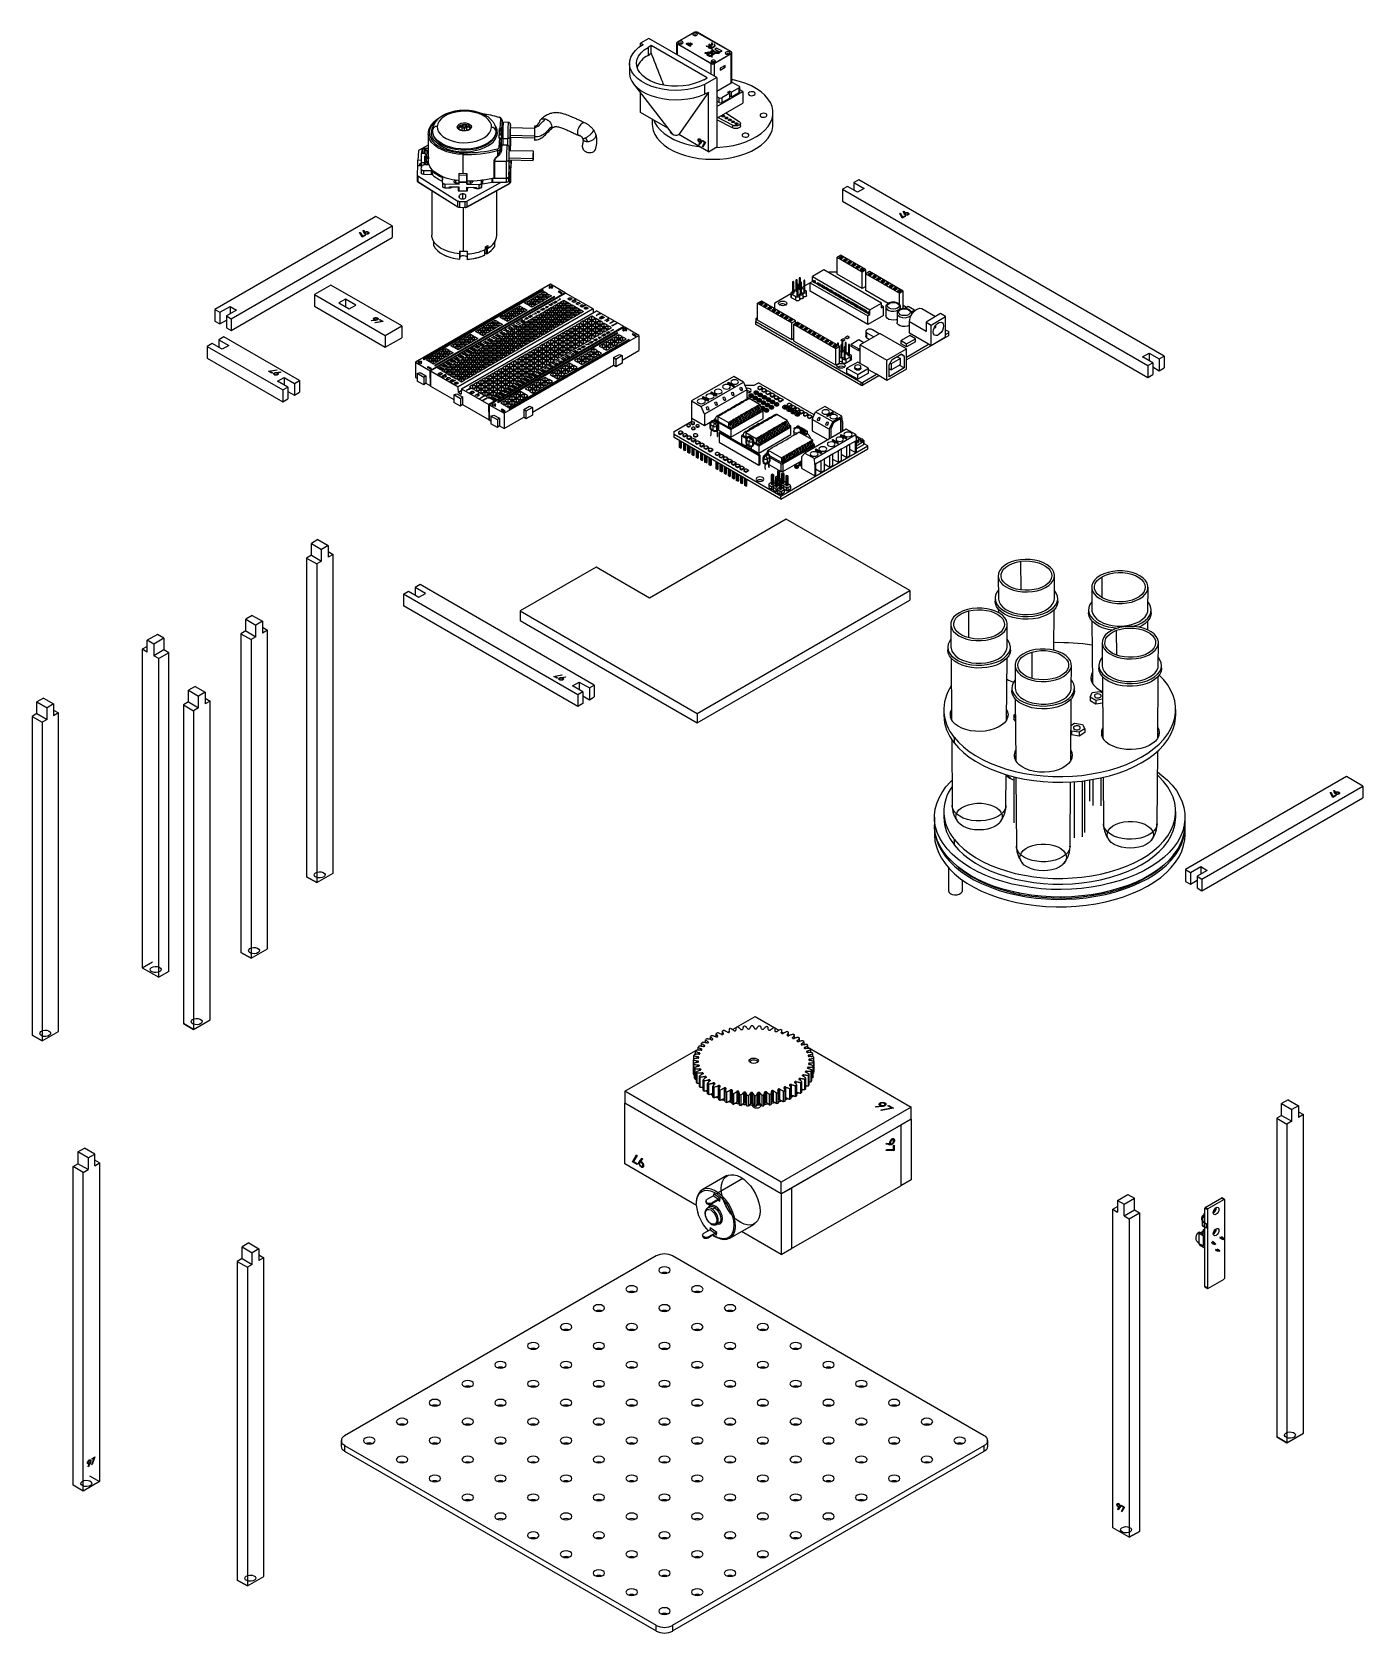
# Model space of a CAD drawing. Header units: millimetres. Extents: x 36 to 151, y 48 to 186.
import ezdxf

# ---------------------------------------------------------------- set-up
doc = ezdxf.new("R2010")
doc.units = ezdxf.units.MM

msp = doc.modelspace()

# ---------------------------------------------------------------- linework, layer by layer
at = {"color": 7, "linetype": 'Continuous', "lineweight": 25}
for p, q in [((89.6, 185.14), (88.89, 184.74)), ((95.46, 181.76), (89.6, 185.14)), ((93.54, 185.67), (92.05, 184.81)), ((93.55, 185.66), (92.06, 184.81)), ((96.7, 183.97), (93.76, 185.66)), ((96.71, 183.97), (93.77, 185.67)), ((88.89, 184.74), (89.12, 184.61)), ((88.89, 184.46), (88.89, 184.74)), ((89.82, 184.52), (89.54, 184.36)), ((89.54, 184.36), (89.54, 183.68)), ((89.54, 183.68), (89.82, 183.87)), ((94.63, 181.75), (89.82, 184.52)), ((89.82, 183.87), (89.82, 184.52)), ((92, 184.73), (92, 183.76)), ((94.99, 182.96), (92.05, 184.66)), ((92.05, 184.66), (92.05, 183.73)), ((92.06, 184.68), (95.01, 182.99)), ((92.85, 184.67), (92.85, 184.67)), ((92.86, 184.66), (92.86, 184.64)), ((92.97, 184.58), (92.89, 184.63)), ((92.89, 184.63), (92.89, 184.61)), ((92.97, 184.57), (92.89, 184.61)), ((92.92, 184.69), (92.92, 184.7)), ((92.98, 184.62), (92.92, 184.65)), ((93.23, 184.73), (92.97, 184.58)), ((93.23, 184.72), (92.97, 184.57)), ((92.97, 184.58), (92.97, 184.57)), ((93.07, 184.67), (92.98, 184.62)), ((93.03, 184.58), (93, 184.57)), ((93, 184.57), (93.17, 184.47)), ((93, 184.57), (93, 184.55)), ((93, 184.55), (93.17, 184.46)), ((93.01, 184.7), (93.07, 184.67)), ((93.01, 184.69), (93.01, 184.7)), ((93.01, 184.69), (93.05, 184.66)), ((93.1, 184.54), (93.03, 184.58)), ((93.1, 184.69), (93.04, 184.72)), ((93.1, 184.69), (93.2, 184.75)), ((93.33, 184.67), (93.1, 184.54)), ((93.13, 184.53), (93.35, 184.66)), ((93.2, 184.49), (93.13, 184.53)), ((93.14, 184.52), (93.35, 184.64)), ((93.17, 184.47), (93.2, 184.49)), ((93.17, 184.46), (93.2, 184.47)), ((93.17, 184.47), (93.17, 184.46)), ((93.2, 184.75), (93.23, 184.73)), ((93.2, 184.49), (93.2, 184.47)), ((93.23, 184.73), (93.23, 184.72)), ((93.35, 184.66), (93.33, 184.67)), ((93.35, 184.66), (93.35, 184.64)), ((94.43, 183.9), (94.43, 183.89)), ((94.63, 183.9), (94.43, 183.9)), ((94.43, 183.89), (94.64, 183.89)), ((94.43, 183.89), (94.43, 183.87)), ((94.43, 183.87), (94.64, 183.87)), ((94.59, 184.5), (94.55, 184.48)), ((94.55, 184.48), (94.55, 184.46)), ((94.67, 183.86), (94.6, 183.82)), ((94.6, 183.8), (94.6, 183.78)), ((94.72, 183.95), (94.63, 183.9)), ((94.91, 183.64), (94.63, 183.81)), ((94.63, 183.79), (94.63, 183.81)), ((94.89, 183.64), (94.63, 183.79)), ((94.63, 183.77), (94.85, 183.64)), ((94.64, 183.89), (94.67, 183.86)), ((94.64, 183.89), (94.64, 183.87)), ((94.64, 183.87), (94.66, 183.86)), ((94.75, 183.88), (94.65, 183.82)), ((94.65, 183.82), (94.94, 183.65)), ((94.8, 183.65), (94.65, 183.74)), ((94.75, 183.87), (94.66, 183.81)), ((94.72, 183.93), (94.67, 183.9)), ((94.67, 183.9), (94.74, 183.9)), ((94.71, 183.88), (94.68, 183.88)), ((94.68, 183.88), (94.69, 183.88)), ((94.69, 183.88), (94.71, 183.88)), ((94.72, 183.91), (94.7, 183.9)), ((94.77, 183.92), (94.72, 183.95)), ((94.75, 183.91), (94.72, 183.93)), ((94.72, 183.91), (94.72, 183.93)), ((94.73, 183.9), (94.72, 183.91)), ((94.74, 183.9), (94.75, 183.91)), ((94.75, 183.88), (94.79, 183.88)), ((94.75, 183.87), (94.75, 183.88)), ((94.79, 183.87), (94.75, 183.87)), ((94.8, 184.38), (94.76, 184.35)), ((94.76, 184.35), (94.76, 184.34)), ((95.03, 184.07), (94.77, 183.92)), ((94.82, 184.64), (94.78, 184.61)), ((94.78, 184.61), (94.93, 184.52)), ((94.78, 184.61), (94.78, 184.59)), ((94.78, 184.59), (94.92, 184.51)), ((94.91, 183.81), (94.79, 183.88)), ((94.79, 183.88), (94.79, 183.87)), ((94.91, 183.8), (94.79, 183.87)), ((94.98, 184.55), (94.82, 184.64)), ((95.03, 184.05), (94.82, 183.93)), ((94.82, 183.93), (94.86, 183.9)), ((95.03, 184.03), (94.84, 183.92)), ((94.86, 183.9), (95.03, 183.9)), ((95.03, 183.88), (94.89, 183.88)), ((94.89, 183.88), (94.96, 183.84)), ((94.96, 183.84), (94.91, 183.81)), ((94.96, 183.83), (94.91, 183.8)), ((94.91, 183.8), (94.91, 183.81)), ((95.03, 183.87), (94.92, 183.87)), ((94.94, 183.65), (95.04, 183.72)), ((94.94, 183.63), (94.98, 183.6)), ((94.94, 183.63), (94.94, 183.61)), ((94.94, 183.61), (94.98, 183.59)), ((94.96, 183.83), (94.96, 183.84)), ((94.96, 183.64), (95.04, 183.69)), ((95.01, 183.61), (94.96, 183.64)), ((94.97, 183.63), (95.04, 183.67)), ((94.98, 183.6), (95.01, 183.61)), ((94.98, 183.59), (95.01, 183.6)), ((94.98, 183.6), (94.98, 183.59)), ((95.06, 184.77), (95.01, 184.74)), ((95.01, 184.74), (95.01, 184.73)), ((95.01, 183.61), (95.01, 183.6)), ((95.03, 184.25), (95.03, 184.07)), ((95.06, 184.25), (95.03, 184.25)), ((95.03, 184.25), (95.03, 184.23)), ((95.03, 184.23), (95.03, 184.07)), ((95.03, 183.9), (95.03, 184.05)), ((95.03, 184.03), (95.03, 184.05)), ((95.03, 183.9), (95.03, 184.03)), ((95.04, 183.72), (95.03, 183.88)), ((95.03, 183.87), (95.03, 183.88)), ((95.03, 183.72), (95.03, 183.87)), ((95.04, 183.69), (95.04, 183.53)), ((95.04, 183.69), (95.04, 183.67)), ((95.04, 183.67), (95.04, 183.52)), ((95.06, 184.12), (95.06, 184.25)), ((95.06, 184.05), (95.06, 183.9)), ((95.06, 183.9), (95.3, 183.9)), ((95.28, 183.88), (95.06, 183.88)), ((95.06, 183.88), (95.06, 183.74)), ((95.06, 183.74), (95.28, 183.88)), ((95.25, 183.87), (95.06, 183.87)), ((95.07, 183.71), (95.32, 183.88)), ((95.07, 183.69), (95.32, 183.87)), ((95.07, 183.53), (95.07, 183.71)), ((95.09, 184.08), (95.09, 184.07)), ((95.11, 184.64), (95.11, 184.66)), ((95.13, 184.07), (95.13, 184.08)), ((95.37, 183.94), (95.18, 184.06)), ((95.18, 184.04), (95.18, 184.06)), ((95.36, 183.94), (95.18, 184.04)), ((95.19, 184.07), (95.19, 184.08)), ((95.39, 183.96), (95.19, 184.07)), ((95.27, 184.65), (95.22, 184.62)), ((95.22, 184.62), (95.22, 184.61)), ((95.22, 182.99), (96.7, 183.84)), ((96.72, 183.82), (95.23, 182.96)), ((95.45, 184.31), (95.3, 184.22)), ((95.3, 184.22), (95.73, 183.97)), ((95.3, 184.22), (95.3, 184.21)), ((95.3, 184.21), (95.73, 183.95)), ((95.3, 183.9), (95.37, 183.94)), ((95.32, 184.52), (95.32, 184.54)), ((95.32, 183.88), (95.67, 183.88)), ((95.32, 183.88), (95.32, 183.87)), ((95.32, 183.87), (95.67, 183.87)), ((95.34, 183.9), (95.41, 183.95)), ((95.67, 183.9), (95.34, 183.9)), ((95.37, 183.9), (95.41, 183.93)), ((95.43, 183.98), (95.39, 183.96)), ((95.41, 183.95), (95.45, 183.97)), ((95.41, 183.93), (95.45, 183.95)), ((95.41, 183.95), (95.41, 183.93)), ((95.45, 183.97), (95.43, 183.98)), ((95.89, 184.06), (95.45, 184.31)), ((95.45, 183.97), (95.45, 183.95)), ((95.67, 183.88), (95.67, 183.9)), ((95.67, 183.9), (95.67, 183.88)), ((95.67, 183.87), (95.67, 183.88)), ((95.67, 183.88), (95.67, 183.87)), ((95.73, 183.97), (95.89, 184.06)), ((95.73, 183.95), (95.89, 184.04)), ((95.73, 183.97), (95.73, 183.95)), ((95.89, 184.06), (95.89, 184.04)), ((96.72, 181.27), (96.72, 183.82)), ((96.77, 181.34), (96.77, 183.89)), ((96.77, 183.89), (96.77, 183.89)), ((87.94, 182.97), (87.94, 182.16)), ((94.99, 182.03), (94.99, 182.96)), ((95.04, 183.53), (95.07, 183.53)), ((95.04, 183.53), (95.04, 183.52)), ((95.04, 183.52), (95.07, 183.52)), ((95.07, 183.53), (95.07, 183.52)), ((95.23, 182.96), (95.23, 181.89)), ((96.19, 182.81), (95.76, 182.57)), ((95.76, 182.4), (96.19, 182.65)), ((95.76, 182.57), (95.76, 182.4)), ((96.05, 182.73), (96.19, 182.65)), ((96.19, 182.65), (96.19, 182.81)), ((88.29, 181.21), (91.63, 176.91)), ((94.35, 181.58), (94.63, 181.75)), ((95.46, 181.76), (94.42, 181.16)), ((94.42, 181.16), (94.42, 180.34)), ((95.46, 181.76), (95.46, 175.78)), ((96.72, 181.27), (95.46, 180.55)), ((97.4, 180.88), (96.73, 180.5)), ((96.77, 181.38), (97.4, 181.02)), ((97.4, 180.47), (97.4, 180.88)), ((97.45, 180.54), (97.45, 180.95)), ((88.89, 178.75), (88.89, 180.44)), ((94.75, 180.5), (92.19, 176.85)), ((94.75, 175.37), (94.75, 180.5)), ((95.46, 179.27), (97.7, 180.57)), ((95.46, 180.14), (95.67, 180.02)), ((95.67, 179.61), (95.46, 179.74)), ((95.46, 178.26), (97.7, 179.55)), ((95.67, 179.61), (95.67, 180.02)), ((96.58, 180.41), (95.91, 180.02)), ((95.91, 180.02), (95.91, 179.61)), ((95.91, 179.61), (96.58, 180)), ((96.41, 180.5), (96.58, 180.41)), ((96.73, 180.5), (96.56, 180.59)), ((96.56, 180.41), (96.56, 180.59)), ((96.58, 180), (96.58, 180.41)), ((96.73, 180.09), (96.58, 180.18)), ((96.73, 180.09), (96.73, 180.5)), ((96.73, 180.09), (97.4, 180.47)), ((97.7, 180.57), (97.45, 180.71)), ((97.7, 180.57), (97.7, 179.55)), ((76.8, 177.38), (76.85, 178.17)), ((76.95, 178.09), (76.9, 177.3)), ((76.95, 177.99), (76.95, 178.1)), ((76.95, 178.1), (76.95, 178.09)), ((76.95, 177.99), (76.95, 178.09)), ((91.26, 177.39), (88.89, 178.75)), ((89.91, 178.16), (89.91, 177.72)), ((96.83, 177.42), (95.46, 178.13)), ((96.83, 177.65), (95.55, 178.31)), ((96.11, 178.49), (96.11, 178.39)), ((96.25, 178.71), (97.4, 177.97)), ((96.39, 178.32), (96.39, 178.23)), ((96.67, 178.16), (96.67, 178.06)), ((100.31, 177.72), (100.31, 178.74)), ((70.58, 176.94), (70.58, 175.11)), ((70.96, 177.19), (70.96, 177.23)), ((70.96, 177.18), (70.96, 177.1)), ((73.19, 177.43), (73.19, 177.43)), ((73.49, 177.48), (73.33, 177.47)), ((73.48, 177.52), (73.48, 177.21)), ((73.7, 177.38), (73.7, 177.18)), ((73.93, 177.2), (73.93, 177.52)), ((74.05, 177.49), (73.93, 177.49)), ((74.21, 177.42), (74.21, 177.43)), ((76.45, 177.1), (76.45, 177.18)), ((76.45, 177.17), (76.45, 177.13)), ((76.45, 177.13), (76.45, 177.05)), ((76.45, 177.1), (76.45, 177.06)), ((76.45, 177.05), (76.45, 177.1)), ((76.72, 177.38), (76.67, 176.55)), ((76.71, 177.14), (76.68, 176.55)), ((76.9, 176.71), (76.71, 177.14)), ((76.74, 177.38), (76.8, 177.38)), ((76.74, 177.38), (76.9, 177.01)), ((76.9, 176.71), (76.86, 176)), ((76.9, 177.3), (76.9, 177.01)), ((77.48, 177.9), (77.02, 177.91)), ((77.65, 176.79), (79.74, 176.75)), ((77.65, 175.46), (77.65, 176.75)), ((79.76, 177.38), (77.67, 177.42)), ((92.19, 176.85), (92.19, 176.85)), ((94.75, 175.37), (92.19, 176.85)), ((96.83, 177.65), (96.83, 177.42)), ((96.96, 178), (96.96, 177.9)), ((97.24, 177.83), (97.24, 177.74)), ((97.5, 177.59), (97.5, 177.82)), ((69.74, 175.43), (69.69, 174.63)), ((70.58, 175.94), (69.8, 175.51)), ((70.05, 175.62), (70.02, 175.22)), ((70.1, 175.66), (70.07, 175.26)), ((70.1, 175.66), (70.28, 175.65)), ((70.25, 175.26), (70.28, 175.65)), ((70.29, 175.69), (70.58, 175.68)), ((70.32, 175.63), (70.3, 175.23)), ((70.32, 175.63), (70.49, 175.37)), ((70.58, 175.47), (70.42, 175.47)), ((70.58, 175.45), (70.43, 175.45)), ((70.46, 174.97), (70.49, 175.37)), ((76.58, 175.05), (76.58, 175.47)), ((76.7, 176.55), (76.76, 176.55)), ((76.71, 175.76), (76.76, 176.55)), ((76.86, 176.47), (76.81, 175.67)), ((76.81, 175.67), (76.81, 175.58)), ((76.86, 176.47), (76.86, 176.18)), ((76.9, 175.96), (76.9, 176.47)), ((77.37, 175.94), (76.94, 175.95)), ((77.01, 176.52), (77.44, 176.52)), ((77.01, 176.52), (77.01, 175.95)), ((77.44, 175.93), (77.44, 176.52)), ((79.66, 175.42), (77.56, 175.46)), ((77.64, 176.63), (77.64, 175.46)), ((77.65, 176.62), (79.75, 176.58)), ((77.65, 175.84), (77.68, 175.84)), ((77.66, 175.46), (77.68, 175.84)), ((77.68, 176.62), (77.68, 175.84)), ((77.68, 175.84), (77.69, 175.96)), ((77.68, 175.46), (77.69, 175.67)), ((77.69, 175.96), (77.69, 176.62)), ((77.69, 175.96), (77.69, 176.62)), ((77.69, 176), (77.69, 176.01)), ((77.69, 175.67), (77.69, 176)), ((77.69, 175.97), (77.69, 176)), ((77.69, 175.67), (77.69, 176)), ((77.69, 175.96), (77.69, 175.96)), ((77.69, 175.67), (77.69, 175.67)), ((83.88, 176.56), (83.89, 176.52)), ((83.88, 176.54), (83.92, 176.46)), ((83.92, 176.48), (83.96, 176.38)), ((93.9, 176.42), (93.85, 176.4)), ((93.9, 176.42), (93.91, 176.48)), ((93.97, 176.46), (93.91, 176.43)), ((93.91, 176), (94.04, 176.14)), ((93.96, 176.03), (93.91, 176)), ((93.95, 175.96), (93.91, 176)), ((94.08, 176.11), (93.95, 175.96)), ((93.96, 176.03), (94.08, 176.16)), ((93.98, 175.99), (93.96, 176.03)), ((94.04, 176.45), (93.99, 176.42)), ((94.03, 176.19), (93.99, 176.16)), ((94.03, 176.19), (94.01, 176.21)), ((94.08, 176.16), (94.04, 176.14)), ((94.06, 176.2), (94.12, 176.23)), ((94.14, 176.28), (94.1, 176.26)), ((94.22, 176.33), (94.5, 176.17)), ((94.22, 176.28), (94.22, 176.33)), ((94.26, 176.3), (94.22, 176.28)), ((94.43, 176.16), (94.22, 176.28)), ((94.23, 175.82), (94.43, 176.16)), ((94.27, 175.84), (94.23, 175.82)), ((94.26, 175.77), (94.23, 175.82)), ((94.47, 176.18), (94.26, 176.3)), ((94.26, 176.3), (94.26, 176.3)), ((94.5, 176.17), (94.26, 175.77)), ((94.27, 175.84), (94.47, 176.18)), ((94.29, 175.82), (94.27, 175.84)), ((94.47, 176.18), (94.43, 176.16)), ((94.75, 175.37), (95.46, 175.78)), ((69.67, 174.18), (69.63, 173.38)), ((69.67, 174.18), (70.01, 174.18)), ((70.02, 174.62), (69.69, 174.63)), ((69.69, 174.18), (69.69, 174.63)), ((69.85, 174.29), (69.84, 174.18)), ((69.86, 174.32), (70.02, 174.42)), ((69.86, 174.32), (69.86, 174.18)), ((69.99, 173.87), (70, 174.05)), ((70, 174.09), (70.02, 174.44)), ((70.02, 174.44), (70.02, 175.22)), ((70.02, 174.44), (70.27, 174.43)), ((70.07, 175.26), (70.25, 175.26)), ((70.26, 174.27), (70.27, 174.43)), ((70.26, 174.26), (70.26, 174.27)), ((70.27, 174.25), (70.27, 174.43)), ((70.46, 174.97), (70.28, 174.98)), ((70.28, 174.98), (70.28, 174.25)), ((70.3, 175.23), (70.46, 174.97)), ((70.31, 174.98), (70.31, 174.25)), ((70.44, 174.61), (70.31, 174.61)), ((70.33, 174.9), (70.34, 174.98)), ((70.33, 174.9), (70.61, 174.89)), ((70.33, 174.28), (70.49, 174.52)), ((70.33, 174.28), (70.33, 174.26)), ((70.62, 174.75), (70.37, 174.76)), ((70.56, 174.38), (70.37, 174.76)), ((70.37, 174.26), (70.43, 174.25)), ((70.54, 174.27), (70.55, 174.41)), ((70.62, 174.38), (70.56, 174.38)), ((70.61, 174.35), (70.62, 174.38)), ((70.62, 174.38), (70.62, 174.75)), ((73.61, 173.5), (73.61, 175.14)), ((76.27, 173.12), (76.27, 174.57)), ((76.31, 174.57), (77.33, 174.55)), ((76.31, 174.57), (76.31, 173.12)), ((77.33, 173.1), (77.33, 174.55)), ((77.54, 174.83), (79.64, 174.79)), ((77.54, 174.79), (77.54, 173.34)), ((77.54, 174.67), (77.54, 173.21)), ((77.54, 174.66), (79.64, 174.62)), ((77.57, 173.87), (77.57, 174.66)), ((77.58, 174), (77.57, 173.87)), ((77.58, 174), (77.58, 174.66)), ((77.58, 174), (77.58, 174.66)), ((77.74, 174.48), (77.58, 174.48)), ((77.59, 174.15), (77.58, 174.04)), ((77.58, 174.04), (77.59, 174.05)), ((77.58, 174.04), (77.72, 174.04)), ((77.58, 173.69), (77.58, 174)), ((77.58, 174), (77.58, 174)), ((77.58, 173.68), (77.58, 174)), ((77.59, 174.05), (77.59, 174.15)), ((77.67, 173.23), (77.72, 174.04)), ((77.72, 173.53), (77.72, 174.04)), ((77.72, 173.98), (77.74, 173.98)), ((77.72, 173.97), (77.73, 173.97)), ((77.74, 174.48), (77.75, 174.66)), ((77.74, 173.98), (77.78, 174.65)), ((77.74, 173.98), (77.78, 174.65)), ((77.74, 173.98), (77.74, 174.48)), ((79.65, 175.14), (79.65, 175.14)), ((69.63, 173.37), (69.63, 172.87)), ((69.68, 173.3), (73.15, 171.12)), ((69.68, 173.3), (69.68, 172.79)), ((69.68, 172.79), (73.15, 170.62)), ((69.68, 172.78), (73.15, 170.61)), ((69.99, 173.87), (69.99, 173.54)), ((70.18, 173.75), (70.87, 173.74)), ((70.18, 173.75), (70.18, 173.43)), ((70.18, 173.43), (70.87, 173.41)), ((70.87, 173.41), (70.87, 173.74)), ((70.95, 173.71), (70.95, 173.39)), ((71.81, 172.84), (71.81, 173.17)), ((71.83, 172.71), (71.85, 173.12)), ((71.83, 172.71), (71.83, 172.38)), ((72.02, 172.59), (72.02, 172.26)), ((72.02, 172.59), (73.26, 172.57)), ((72.97, 172.69), (73.26, 172.69)), ((73.04, 172.9), (72.98, 172.9)), ((72.98, 172.69), (72.98, 172.9)), ((73.25, 173.37), (73.26, 173.51)), ((73.25, 172.79), (73.25, 173.37)), ((73.25, 173.37), (73.91, 173.36)), ((73.25, 172.79), (73.91, 172.78)), ((73.26, 172.75), (73.25, 172.79)), ((73.26, 173.51), (73.92, 173.5)), ((73.26, 172.75), (73.92, 172.74)), ((73.26, 172.57), (73.26, 172.75)), ((73.91, 173.36), (73.92, 173.5)), ((73.91, 172.78), (73.91, 173.36)), ((73.92, 172.74), (73.91, 172.78)), ((73.91, 171.11), (76.87, 172.75)), ((73.91, 170.61), (77.61, 172.65)), ((73.91, 170.6), (77.61, 172.64)), ((73.92, 173.5), (73.93, 172.89)), ((73.92, 172.56), (73.92, 172.74)), ((73.93, 172.68), (73.92, 172.56)), ((73.92, 172.56), (74.97, 172.54)), ((73.93, 172.89), (73.93, 172.68)), ((73.93, 172.68), (74.22, 172.67)), ((74.23, 172.67), (74.23, 172.86)), ((74.97, 172.21), (74.97, 172.54)), ((75.17, 172.65), (75.19, 172.88)), ((75.17, 172.65), (75.17, 172.32)), ((75.17, 172.32), (75.19, 172.55)), ((75.19, 172.55), (75.19, 172.88)), ((75.26, 172.93), (75.46, 172.97)), ((75.26, 172.93), (75.26, 172.61)), ((75.26, 172.61), (76.11, 172.76)), ((76.11, 172.76), (76.11, 173.08)), ((76.14, 173.09), (77.33, 173.06)), ((76.14, 173.09), (76.14, 172.76)), ((76.14, 172.76), (77.33, 172.74)), ((76.31, 173.12), (77.33, 173.1)), ((77.33, 172.74), (77.33, 173.06)), ((77.53, 172.85), (77.58, 173.68)), ((77.53, 173.18), (77.54, 173.2)), ((77.53, 173.18), (77.53, 172.85)), ((77.54, 173.88), (77.57, 173.87)), ((77.54, 173.35), (77.57, 173.87)), ((77.54, 173.34), (77.54, 173.21)), ((77.55, 173.12), (77.61, 173.15)), ((77.58, 173.69), (77.58, 173.68)), ((77.61, 172.65), (77.61, 173.15)), ((77.67, 172.73), (77.72, 173.53)), ((77.67, 172.73), (77.72, 173.53)), ((77.67, 173.23), (77.67, 172.73)), ((77.67, 172.73), (77.67, 172.73)), ((107.72, 172.95), (107.29, 172.71)), ((107.29, 172.71), (108.17, 172.2)), ((107.29, 172.71), (107.29, 172.05)), ((134.05, 157.75), (107.72, 172.95)), ((70.9, 172.02), (70.9, 168.17)), ((72.02, 172.26), (72.43, 172.26)), ((72.43, 172.35), (73.26, 172.33)), ((72.43, 172.26), (72.43, 172.35)), ((73.2, 172.33), (73.18, 172.01)), ((73.18, 172.01), (73.98, 172)), ((73.2, 172.11), (73.2, 172.33)), ((73.2, 172.01), (73.2, 172.11)), ((73.2, 172.11), (73.26, 172.11)), ((73.26, 172.01), (73.26, 172.33)), ((73.27, 171.58), (73.27, 171.46)), ((73.27, 171.42), (73.27, 171.58)), ((73.27, 171.45), (73.27, 171.46)), ((73.56, 171.3), (73.56, 171.73)), ((73.83, 171.45), (73.83, 171.57)), ((73.92, 172), (73.92, 172.32)), ((73.92, 172.32), (74.75, 172.3)), ((73.93, 172.32), (73.93, 172.09)), ((73.93, 172.09), (73.93, 172.1)), ((73.93, 172.1), (73.93, 172)), ((73.93, 172.1), (73.98, 172.1)), ((73.93, 172), (73.93, 172)), ((73.98, 172), (73.99, 172.32)), ((74.75, 172.3), (74.75, 172.21)), ((74.75, 172.21), (74.97, 172.21)), ((76.5, 168.17), (76.5, 172.03)), ((106.73, 172.38), (106.3, 172.14)), ((106.3, 172.14), (106.3, 171.12)), ((106.3, 172.14), (132.63, 156.93)), ((107.6, 171.87), (106.73, 172.38)), ((108.17, 172.2), (107.6, 171.87)), ((66.08, 169.79), (52.2, 161.78)), ((67.49, 168.98), (66.08, 169.79)), ((73.15, 170.62), (73.15, 171.12)), ((73.29, 171.09), (73.77, 171.08)), ((73.29, 171.09), (73.29, 170.58)), ((73.29, 170.58), (73.77, 170.57)), ((73.29, 170.58), (73.77, 170.57)), ((73.62, 166.79), (73.62, 170.57)), ((73.77, 170.57), (73.77, 171.08)), ((73.91, 171.11), (73.91, 170.61)), ((106.3, 171.12), (132.63, 155.92)), ((111.24, 170.05), (111.29, 170.06)), ((111.46, 169.65), (111.24, 170.05)), ((111.29, 170.06), (111.48, 169.72)), ((111.29, 169.96), (111.29, 170.06)), ((111.74, 169.81), (111.46, 169.65)), ((111.48, 169.72), (111.69, 169.84)), ((111.55, 170.23), (111.61, 170.24)), ((111.62, 170.04), (111.55, 170.23)), ((111.61, 170.24), (111.67, 170.06)), ((111.61, 170.08), (111.61, 170.24)), ((111.61, 170.08), (111.61, 170.08)), ((111.61, 170.08), (111.63, 170)), ((111.67, 169.96), (111.67, 170.06)), ((111.69, 169.84), (111.74, 169.81)), ((111.69, 169.78), (111.69, 169.84)), ((111.7, 170.01), (111.7, 169.93)), ((111.71, 170.02), (111.71, 170.09)), ((111.74, 169.91), (111.74, 169.95)), ((111.93, 169.92), (111.93, 169.96)), ((111.98, 169.93), (111.98, 170.09)), ((111.98, 169.93), (111.98, 170.02)), ((53.61, 160.97), (67.49, 168.98)), ((64.67, 168.41), (64.73, 168.42)), ((64.9, 168.01), (64.67, 168.41)), ((64.73, 168.42), (64.92, 168.08)), ((64.73, 168.31), (64.73, 168.42)), ((64.99, 168.59), (65.04, 168.6)), ((65.05, 168.4), (64.99, 168.59)), ((65.04, 168.6), (65.1, 168.42)), ((65.04, 168.44), (65.04, 168.6)), ((65.04, 168.44), (65.04, 168.44)), ((65.04, 168.44), (65.07, 168.36)), ((65.1, 168.32), (65.1, 168.42)), ((65.15, 168.38), (65.15, 168.45)), ((65.41, 168.29), (65.41, 168.38)), ((65.42, 168.29), (65.42, 168.45)), ((67.49, 168.98), (67.49, 167.97)), ((111.48, 169.66), (111.48, 169.72)), ((53.61, 159.95), (67.49, 167.97)), ((65.17, 168.17), (64.9, 168.01)), ((64.92, 168.08), (65.13, 168.2)), ((64.92, 168.02), (64.92, 168.08)), ((65.13, 168.2), (65.17, 168.17)), ((65.13, 168.14), (65.13, 168.2)), ((65.14, 168.36), (65.14, 168.29)), ((65.18, 168.27), (65.18, 168.31)), ((65.37, 168.28), (65.37, 168.32)), ((71.07, 167.26), (71.07, 167.58)), ((75.52, 166.94), (75.52, 167.17)), ((75.57, 167.2), (75.57, 166.6)), ((75.72, 167.05), (75.67, 167.08)), ((75.67, 167.08), (75.67, 166.59)), ((75.72, 167.28), (75.72, 167.05)), ((76.29, 167.48), (76.29, 167.17)), ((71.77, 166.56), (71.82, 166.54)), ((73.3, 166.57), (73.3, 166.81)), ((73.3, 166.61), (73.3, 166.57)), ((73.3, 166.12), (73.3, 166.61)), ((73.3, 166.11), (73.31, 166.24)), ((73.31, 166.81), (73.31, 166.24)), ((73.94, 166.79), (73.94, 166.56)), ((73.94, 166.56), (73.94, 166.11)), ((75.47, 166.48), (75.47, 166.91)), ((75.57, 166.6), (75.63, 166.56)), ((76, 166.77), (75.94, 166.77)), ((75.98, 166.81), (75.99, 166.81)), ((75.99, 166.81), (75.99, 166.82)), ((75.99, 166.81), (76, 166.77)), ((76, 166.83), (76, 166.77)), ((106.17, 166.46), (105.84, 166.27)), ((105.84, 166.27), (108, 165.03)), ((105.84, 164.82), (105.84, 166.27)), ((106.2, 166.35), (106.02, 166.25)), ((106.02, 166.25), (106.2, 166.15)), ((106.1, 166.21), (106.2, 166.27)), ((108.32, 165.21), (106.17, 166.46)), ((106.38, 166.25), (106.2, 166.35)), ((106.2, 166.35), (106.2, 166.27)), ((106.2, 166.27), (106.31, 166.21)), ((106.2, 166.27), (106.2, 166.15)), ((106.2, 166.15), (106.38, 166.25)), ((106.56, 166.15), (106.38, 166.04)), ((106.38, 166.04), (106.56, 165.94)), ((106.46, 166), (106.56, 166.06)), ((106.74, 166.04), (106.56, 166.15)), ((106.56, 166.15), (106.56, 166.06)), ((106.56, 166.06), (106.67, 166)), ((106.56, 166.06), (106.56, 165.94)), ((106.56, 165.94), (106.74, 166.04)), ((106.92, 165.94), (106.74, 165.83)), ((106.74, 165.83), (106.92, 165.73)), ((106.81, 165.79), (106.92, 165.85)), ((107.1, 165.83), (106.92, 165.94)), ((106.92, 165.94), (106.92, 165.85)), ((106.92, 165.85), (107.03, 165.79)), ((106.92, 165.85), (106.92, 165.73)), ((106.92, 165.73), (107.1, 165.83)), ((107.28, 165.73), (107.1, 165.63)), ((107.1, 165.63), (107.28, 165.52)), ((107.17, 165.59), (107.28, 165.65)), ((107.46, 165.63), (107.28, 165.73)), ((107.28, 165.73), (107.28, 165.65)), ((107.28, 165.65), (107.39, 165.59)), ((107.28, 165.65), (107.28, 165.52)), ((107.28, 165.52), (107.46, 165.63)), ((102.29, 164.31), (102.29, 163.36)), ((102.39, 163.95), (102.39, 164.31)), ((102.58, 164.48), (102.58, 163.52)), ((102.68, 164.11), (102.68, 164.48)), ((102.96, 164.26), (102.96, 163.3)), ((103.06, 163.3), (103.06, 164.26)), ((104.7, 165.18), (103.72, 164.61)), ((103.72, 164.61), (108.67, 161.74)), ((103.72, 164.19), (103.72, 164.61)), ((103.82, 164.3), (103.8, 164.29)), ((103.8, 164.29), (103.92, 164.22)), ((103.8, 164.12), (103.8, 164.29)), ((103.82, 164.3), (103.94, 164.23)), ((109.66, 162.31), (104.7, 165.18)), ((105.07, 164.97), (105.06, 164.97)), ((105.77, 164.99), (105.16, 164.99)), ((108, 163.57), (105.84, 164.82)), ((107.64, 165.52), (107.46, 165.42)), ((107.46, 165.42), (107.64, 165.32)), ((107.53, 165.38), (107.64, 165.44)), ((107.82, 165.42), (107.64, 165.52)), ((107.64, 165.52), (107.64, 165.44)), ((107.64, 165.44), (107.75, 165.38)), ((107.64, 165.44), (107.64, 165.32)), ((107.64, 165.32), (107.82, 165.42)), ((108, 165.32), (107.82, 165.21)), ((107.82, 165.21), (108, 165.11)), ((107.89, 165.17), (108, 165.23)), ((108.18, 165.21), (108, 165.32)), ((108, 165.32), (108, 165.23)), ((108, 165.23), (108.11, 165.17)), ((108, 165.23), (108, 165.11)), ((108, 165.03), (108.32, 165.21)), ((108, 165.11), (108.18, 165.21)), ((108, 163.57), (108, 165.03)), ((108.63, 165.04), (108.31, 164.85)), ((108.31, 163.4), (108.31, 164.85)), ((108.31, 164.85), (111.21, 163.17)), ((108.32, 164.86), (108.32, 165.21)), ((108.7, 164.91), (108.52, 164.81)), ((108.52, 164.81), (108.7, 164.7)), ((108.59, 164.77), (108.7, 164.83)), ((111.54, 163.36), (108.63, 165.04)), ((108.88, 164.81), (108.7, 164.91)), ((108.7, 164.91), (108.7, 164.83)), ((108.7, 164.83), (108.81, 164.77)), ((108.7, 164.83), (108.7, 164.7)), ((108.7, 164.7), (108.88, 164.81)), ((109.06, 164.7), (108.88, 164.6)), ((108.88, 164.6), (109.06, 164.5)), ((108.95, 164.56), (109.06, 164.62)), ((109.24, 164.6), (109.06, 164.7)), ((109.06, 164.7), (109.06, 164.62)), ((109.06, 164.62), (109.17, 164.56)), ((109.06, 164.62), (109.06, 164.5)), ((109.06, 164.5), (109.24, 164.6)), ((109.42, 164.5), (109.24, 164.39)), ((109.24, 164.39), (109.42, 164.29)), ((109.31, 164.35), (109.42, 164.41)), ((109.6, 164.39), (109.42, 164.5)), ((109.42, 164.5), (109.42, 164.41)), ((109.42, 164.41), (109.53, 164.35)), ((109.42, 164.41), (109.42, 164.29)), ((109.42, 164.29), (109.6, 164.39)), ((109.78, 164.29), (109.6, 164.19)), ((109.96, 164.19), (109.78, 164.29)), ((109.78, 164.29), (109.78, 164.21)), ((62.19, 163.87), (60.78, 163.06)), ((60.78, 163.06), (66.88, 159.54)), ((60.78, 163.06), (60.78, 162.05)), ((68.3, 160.35), (62.19, 163.87)), ((81.13, 163.94), (69.49, 157.23)), ((80.46, 163.46), (70.14, 157.5)), ((70.2, 157.47), (80.52, 163.43)), ((70.2, 157.47), (80.52, 163.43)), ((82.4, 163.21), (70.76, 156.49)), ((70.79, 156.47), (82.43, 163.19)), ((81.44, 162.9), (71.12, 156.94)), ((71.19, 156.9), (81.51, 162.86)), ((71.19, 156.9), (81.51, 162.86)), ((79.6, 162.74), (79.88, 162.9)), ((79.88, 162.9), (80.17, 162.74)), ((79.88, 162.57), (79.88, 162.9)), ((79.95, 162.94), (80.24, 163.1)), ((80.24, 162.78), (79.95, 162.94)), ((80.24, 163.1), (80.52, 162.94)), ((80.24, 162.78), (80.24, 163.1)), ((80.52, 162.94), (80.24, 162.78)), ((80.31, 163.14), (80.59, 163.31)), ((80.59, 162.98), (80.31, 163.14)), ((80.31, 162.74), (80.59, 162.9)), ((80.52, 163.43), (80.46, 163.46)), ((80.52, 163.43), (80.52, 163.43)), ((80.59, 163.31), (80.87, 163.14)), ((80.59, 162.98), (80.59, 163.31)), ((80.87, 163.14), (80.59, 162.98)), ((80.59, 162.9), (80.87, 162.74)), ((80.59, 162.57), (80.59, 162.9)), ((80.66, 162.94), (80.94, 163.1)), ((80.94, 162.78), (80.66, 162.94)), ((80.94, 163.1), (81.23, 162.94)), ((80.94, 162.78), (80.94, 163.1)), ((81.23, 162.94), (80.94, 162.78)), ((81.06, 163.82), (80.99, 163.78)), ((80.99, 163.78), (81.09, 163.72)), ((80.99, 163.78), (81.09, 163.72)), ((80.99, 163.78), (80.99, 163.78)), ((81.09, 163.72), (80.99, 163.66)), ((80.99, 163.66), (81.06, 163.62)), ((80.99, 163.66), (81.06, 163.62)), ((80.99, 163.66), (80.99, 163.66)), ((81.16, 163.76), (81.06, 163.82)), ((81.06, 163.62), (81.16, 163.68)), ((81.06, 163.62), (81.16, 163.68)), ((81.06, 163.62), (81.06, 163.62)), ((82.4, 163.21), (81.13, 163.94)), ((81.27, 163.82), (81.16, 163.76)), ((81.16, 163.68), (81.27, 163.62)), ((81.16, 163.68), (81.27, 163.62)), ((81.16, 163.68), (81.16, 163.68)), ((81.23, 163.72), (81.34, 163.78)), ((81.34, 163.66), (81.23, 163.72)), ((81.24, 163.72), (81.34, 163.78)), ((81.34, 163.78), (81.27, 163.82)), ((81.27, 163.62), (81.34, 163.66)), ((81.27, 163.62), (81.34, 163.66)), ((81.27, 163.62), (81.27, 163.62)), ((81.34, 163.78), (81.34, 163.78)), ((81.34, 163.66), (81.34, 163.66)), ((81.51, 162.86), (81.44, 162.9)), ((81.51, 162.86), (81.51, 162.86)), ((81.87, 163.35), (81.8, 163.31)), ((81.8, 163.31), (82.08, 163.15)), ((81.8, 163.31), (82.08, 163.15)), ((81.8, 163.31), (81.8, 163.31)), ((82.15, 163.19), (81.87, 163.35)), ((82.08, 163.15), (82.15, 163.19)), ((82.08, 163.15), (82.15, 163.19)), ((82.08, 163.15), (82.08, 163.15)), ((82.15, 163.19), (82.15, 163.19)), ((82.4, 163.21), (82.4, 163.18)), ((84.8, 161.82), (82.43, 163.19)), ((101.85, 163.11), (100.48, 162.32)), ((101.85, 163.19), (101.85, 162.86)), ((101.91, 163.11), (102.29, 162.89)), ((101.91, 162.78), (101.91, 163.11)), ((102, 164.14), (102, 163.19)), ((102.11, 163.19), (102.11, 164.14)), ((102.14, 163.36), (102.14, 163.3)), ((102.29, 162.56), (102.29, 162.89)), ((102.38, 163.93), (102.38, 162.97)), ((102.48, 162.97), (102.48, 163.93)), ((102.49, 163.44), (102.48, 163.44)), ((102.48, 163.44), (102.49, 163.44)), ((102.64, 162.64), (102.64, 162.97)), ((102.67, 164.09), (102.67, 163.14)), ((102.77, 163.14), (102.77, 164.09)), ((102.96, 163.75), (102.77, 163.64)), ((102.77, 163.6), (102.77, 163.61)), ((102.96, 163.5), (102.77, 163.6)), ((102.92, 162.81), (102.92, 163.14)), ((103.53, 164.08), (103.06, 163.81)), ((103.15, 163.39), (103.06, 163.44)), ((103.21, 162.97), (103.21, 163.3)), ((103.72, 164.19), (103.53, 164.08)), ((103.53, 163.34), (103.53, 164.08)), ((103.53, 164.08), (108.48, 161.22)), ((108.48, 160.47), (103.53, 163.34)), ((103.8, 164.14), (103.72, 164.19)), ((103.92, 164.05), (103.8, 164.12)), ((103.94, 164.23), (103.92, 164.22)), ((103.92, 164.22), (103.92, 164.05)), ((103.94, 164.06), (103.92, 164.05)), ((103.94, 164.23), (103.94, 164.06)), ((104.14, 163.94), (103.94, 164.06)), ((104.16, 164.1), (104.14, 164.09)), ((104.14, 164.09), (104.38, 163.95)), ((104.14, 163.92), (104.14, 164.09)), ((104.38, 163.79), (104.14, 163.92)), ((104.16, 164.1), (104.4, 163.96)), ((104.4, 163.96), (104.38, 163.95)), ((104.38, 163.95), (104.38, 163.79)), ((104.4, 163.8), (104.38, 163.79)), ((104.4, 163.96), (104.4, 163.8)), ((104.5, 163.74), (104.4, 163.8)), ((104.52, 163.89), (104.5, 163.88)), ((104.5, 163.88), (104.74, 163.75)), ((104.5, 163.72), (104.5, 163.88)), ((104.74, 163.58), (104.5, 163.72)), ((104.52, 163.89), (104.75, 163.76)), ((104.75, 163.76), (104.74, 163.75)), ((104.74, 163.75), (104.74, 163.58)), ((104.75, 163.59), (104.74, 163.58)), ((104.75, 163.76), (104.75, 163.59)), ((104.86, 163.53), (104.75, 163.59)), ((104.88, 163.68), (104.86, 163.67)), ((104.86, 163.67), (105.1, 163.54)), ((104.86, 163.51), (104.86, 163.67)), ((105.1, 163.37), (104.86, 163.51)), ((104.88, 163.68), (105.11, 163.55)), ((105.11, 163.55), (105.1, 163.54)), ((105.1, 163.54), (105.1, 163.37)), ((105.11, 163.38), (105.1, 163.37)), ((105.11, 163.55), (105.11, 163.38)), ((105.22, 163.32), (105.11, 163.38)), ((105.24, 163.48), (105.22, 163.47)), ((105.22, 163.47), (105.45, 163.33)), ((105.22, 163.3), (105.22, 163.47)), ((105.45, 163.17), (105.22, 163.3)), ((105.24, 163.48), (105.47, 163.34)), ((105.47, 163.34), (105.45, 163.33)), ((105.45, 163.33), (105.45, 163.17)), ((105.47, 163.18), (105.45, 163.17)), ((105.47, 163.34), (105.47, 163.18)), ((105.58, 163.11), (105.47, 163.18)), ((105.6, 163.27), (105.58, 163.26)), ((105.58, 163.26), (105.81, 163.12)), ((105.58, 163.09), (105.58, 163.26)), ((105.81, 162.96), (105.58, 163.09)), ((105.6, 163.27), (105.83, 163.14)), ((105.83, 163.14), (105.81, 163.12)), ((105.81, 163.12), (105.81, 162.96)), ((105.83, 162.97), (105.81, 162.96)), ((105.83, 163.14), (105.83, 162.97)), ((105.94, 162.91), (105.83, 162.97)), ((105.96, 163.06), (105.94, 163.05)), ((105.94, 163.05), (106.17, 162.92)), ((105.94, 162.89), (105.94, 163.05)), ((106.17, 162.75), (105.94, 162.89)), ((105.96, 163.06), (106.19, 162.93)), ((106.19, 162.93), (106.17, 162.92)), ((106.17, 162.92), (106.17, 162.75)), ((106.19, 162.93), (106.19, 162.76)), ((108.31, 163.75), (108, 163.57)), ((110.23, 162.29), (108.31, 163.4)), ((109.6, 164.19), (109.78, 164.08)), ((109.67, 164.14), (109.78, 164.21)), ((109.78, 164.21), (109.89, 164.14)), ((109.78, 164.21), (109.78, 164.08)), ((109.78, 164.08), (109.96, 164.19)), ((110.14, 164.08), (109.96, 163.98)), ((109.96, 163.98), (110.14, 163.87)), ((110.03, 163.94), (110.14, 164)), ((110.32, 163.98), (110.14, 164.08)), ((110.14, 164.08), (110.14, 164)), ((110.14, 164), (110.24, 163.94)), ((110.14, 164), (110.14, 163.87)), ((110.14, 163.87), (110.32, 163.98)), ((110.5, 163.87), (110.32, 163.77)), ((110.32, 163.77), (110.5, 163.67)), ((110.39, 163.73), (110.5, 163.79)), ((110.68, 163.77), (110.5, 163.87)), ((110.5, 163.87), (110.5, 163.79)), ((110.5, 163.79), (110.6, 163.73)), ((110.5, 163.79), (110.5, 163.67)), ((110.5, 163.67), (110.68, 163.77)), ((110.86, 163.67), (110.68, 163.56)), ((110.68, 163.56), (110.86, 163.46)), ((110.75, 163.52), (110.86, 163.58)), ((111.04, 163.56), (110.86, 163.67)), ((110.86, 163.67), (110.86, 163.58)), ((110.86, 163.58), (110.96, 163.52)), ((110.86, 163.58), (110.86, 163.46)), ((110.86, 163.46), (111.04, 163.56)), ((111.21, 163.46), (111.04, 163.36)), ((111.04, 163.36), (111.21, 163.25)), ((111.11, 163.31), (111.21, 163.38)), ((111.39, 163.36), (111.21, 163.46)), ((111.21, 163.46), (111.21, 163.38)), ((111.21, 163.38), (111.32, 163.31)), ((111.21, 163.38), (111.21, 163.25)), ((111.21, 163.17), (111.54, 163.36)), ((111.21, 163.25), (111.39, 163.36)), ((111.21, 162.21), (111.21, 163.17)), ((111.54, 161.9), (111.54, 163.36)), ((52.2, 161.78), (52.62, 161.54)), ((52.2, 161.78), (52.2, 160.77)), ((52.62, 161.54), (53.5, 162.04)), ((52.62, 161.54), (52.62, 160.52)), ((54.07, 161.72), (53.19, 161.21)), ((53.5, 162.04), (54.07, 161.72)), ((53.5, 162.04), (53.5, 161.39)), ((60.78, 162.05), (66.88, 158.52)), ((63.46, 162.65), (62.89, 162.33)), ((62.89, 162.33), (63.77, 161.82)), ((64.34, 162.15), (63.46, 162.65)), ((63.46, 162.65), (63.46, 162)), ((63.77, 161.82), (64.34, 162.15)), ((84.8, 161.82), (73.17, 155.1)), ((73.45, 154.94), (85.09, 161.66)), ((77.48, 161.51), (77.76, 161.67)), ((77.76, 161.35), (77.48, 161.51)), ((77.76, 161.67), (78.04, 161.51)), ((77.76, 161.35), (77.76, 161.67)), ((78.04, 161.51), (77.76, 161.35)), ((77.83, 161.72), (78.12, 161.88)), ((78.12, 161.55), (77.83, 161.72)), ((78.12, 161.88), (78.4, 161.72)), ((78.12, 161.55), (78.12, 161.88)), ((78.4, 161.72), (78.12, 161.55)), ((78.19, 161.92), (78.47, 162.08)), ((78.47, 161.76), (78.19, 161.92)), ((78.19, 161.51), (78.47, 161.67)), ((78.47, 161.35), (78.19, 161.51)), ((78.47, 162.08), (78.75, 161.92)), ((78.47, 161.76), (78.47, 162.08)), ((78.75, 161.92), (78.47, 161.76)), ((78.47, 161.67), (78.75, 161.51)), ((78.47, 161.35), (78.47, 161.67)), ((78.75, 161.51), (78.47, 161.35)), ((78.54, 161.72), (78.82, 161.88)), ((78.82, 161.55), (78.54, 161.72)), ((78.82, 161.88), (79.11, 161.72)), ((78.82, 161.55), (78.82, 161.88)), ((79.11, 161.72), (78.82, 161.55)), ((78.89, 162.33), (79.18, 162.49)), ((79.18, 162.16), (78.89, 162.33)), ((79.18, 162.49), (79.46, 162.33)), ((79.18, 162.16), (79.18, 162.49)), ((79.46, 162.33), (79.18, 162.16)), ((79.25, 162.53), (79.53, 162.7)), ((79.53, 162.37), (79.25, 162.53)), ((79.25, 162.12), (79.53, 162.29)), ((79.53, 161.96), (79.25, 162.12)), ((79.53, 162.7), (79.81, 162.53)), ((79.53, 162.37), (79.53, 162.7)), ((79.81, 162.53), (79.53, 162.37)), ((79.53, 162.29), (79.81, 162.12)), ((79.53, 161.96), (79.53, 162.29)), ((79.81, 162.12), (79.53, 161.96)), ((79.88, 162.57), (79.6, 162.74)), ((79.6, 162.33), (79.88, 162.49)), ((79.88, 162.16), (79.6, 162.33)), ((80.17, 162.74), (79.88, 162.57)), ((79.88, 162.49), (80.17, 162.33)), ((79.88, 162.16), (79.88, 162.49)), ((80.17, 162.33), (79.88, 162.16)), ((79.95, 162.53), (80.24, 162.7)), ((80.24, 162.37), (79.95, 162.53)), ((80, 161.52), (80, 161.52)), ((80.02, 161.58), (80.02, 161.58)), ((80.09, 161.62), (80.25, 161.64)), ((80.25, 161.62), (80.11, 161.6)), ((80.25, 161.62), (80.11, 161.6)), ((80.11, 161.58), (80.11, 161.58)), ((80.13, 161.52), (80.13, 161.52)), ((80.24, 162.7), (80.52, 162.53)), ((80.24, 162.37), (80.24, 162.7)), ((80.52, 162.53), (80.24, 162.37)), ((80.24, 161.39), (80.52, 161.55)), ((80.25, 161.64), (80.25, 161.62)), ((80.25, 161.62), (80.25, 161.62)), ((80.59, 162.57), (80.31, 162.74)), ((80.34, 161.8), (80.36, 161.79)), ((80.35, 161.73), (80.35, 161.73)), ((80.36, 161.79), (80.36, 161.79)), ((80.41, 161.82), (80.54, 161.87)), ((80.41, 161.82), (80.41, 161.82)), ((80.54, 161.85), (80.47, 161.82)), ((80.54, 161.85), (80.47, 161.82)), ((80.47, 161.8), (80.47, 161.8)), ((80.49, 161.73), (80.49, 161.73)), ((80.52, 161.55), (80.8, 161.39)), ((80.52, 161.23), (80.52, 161.55)), ((80.54, 161.87), (80.63, 161.82)), ((80.61, 161.8), (80.54, 161.85)), ((80.61, 161.81), (80.54, 161.85)), ((80.54, 161.85), (80.54, 161.85)), ((80.87, 162.74), (80.59, 162.57)), ((80.59, 161.59), (80.87, 161.76)), ((80.87, 161.43), (80.59, 161.59)), ((80.63, 161.82), (80.61, 161.8)), ((80.63, 161.82), (80.61, 161.81)), ((80.61, 161.81), (80.61, 161.8)), ((80.63, 161.82), (80.63, 161.82)), ((80.69, 162), (80.97, 162.03)), ((80.79, 161.95), (80.69, 162)), ((80.79, 161.95), (80.69, 162)), ((80.69, 162), (80.69, 162)), ((80.74, 161.92), (80.79, 161.95)), ((80.76, 161.91), (80.74, 161.92)), ((80.76, 161.91), (80.74, 161.92)), ((80.74, 161.92), (80.74, 161.92)), ((80.9, 162.01), (80.75, 162)), ((80.9, 162.01), (80.75, 161.99)), ((80.75, 162), (80.81, 161.96)), ((80.81, 161.94), (80.76, 161.91)), ((80.81, 161.93), (80.76, 161.91)), ((80.76, 161.91), (80.76, 161.91)), ((80.81, 161.96), (80.9, 162.01)), ((80.83, 161.92), (80.81, 161.94)), ((80.81, 161.94), (80.81, 161.93)), ((80.83, 161.92), (80.81, 161.93)), ((80.97, 162.03), (80.83, 161.95)), ((80.97, 162.03), (80.83, 161.95)), ((80.83, 161.95), (80.85, 161.93)), ((80.85, 161.93), (80.83, 161.92)), ((80.85, 161.93), (80.83, 161.92)), ((80.83, 161.92), (80.83, 161.92)), ((80.85, 161.93), (80.85, 161.93)), ((80.87, 161.76), (81.16, 161.59)), ((80.87, 161.43), (80.87, 161.76)), ((81.16, 161.59), (80.87, 161.43)), ((80.94, 161.8), (81.23, 161.96)), ((81.23, 161.63), (80.94, 161.8)), ((80.94, 161.39), (81.23, 161.55)), ((80.97, 162.03), (80.97, 162.03)), ((80.97, 162.03), (80.97, 162.03)), ((81.05, 162.21), (81.07, 162.2)), ((81.06, 162.18), (81.05, 162.17)), ((81.06, 162.18), (81.05, 162.18)), ((81.06, 162.14), (81.06, 162.13)), ((81.07, 162.2), (81.07, 162.2)), ((81.18, 162.26), (81.16, 162.27)), ((81.18, 162.26), (81.16, 162.27)), ((81.16, 162.27), (81.16, 162.27)), ((81.16, 162.21), (81.18, 162.22)), ((81.16, 162.21), (81.16, 162.21)), ((81.18, 162.26), (81.18, 162.26)), ((81.2, 162.13), (81.2, 162.13)), ((81.22, 162.17), (81.22, 162.16)), ((81.22, 162.17), (81.22, 162.16)), ((81.22, 162.16), (81.22, 162.16)), ((81.23, 161.96), (81.51, 161.8)), ((81.23, 161.63), (81.23, 161.96)), ((81.51, 161.8), (81.23, 161.63)), ((81.23, 161.55), (81.51, 161.39)), ((81.23, 161.23), (81.23, 161.55)), ((81.26, 162.25), (81.26, 162.25)), ((81.29, 162.2), (81.29, 162.2)), ((81.3, 162), (81.58, 162.16)), ((81.58, 161.84), (81.3, 162)), ((81.3, 161.59), (81.58, 161.76)), ((81.58, 161.43), (81.3, 161.59)), ((81.34, 162.38), (81.51, 162.39)), ((81.49, 162.3), (81.34, 162.38)), ((81.34, 162.38), (81.34, 162.38)), ((81.49, 162.3), (81.34, 162.38)), ((81.52, 162.37), (81.41, 162.37)), ((81.52, 162.37), (81.41, 162.37)), ((81.41, 162.37), (81.51, 162.31)), ((81.51, 162.31), (81.49, 162.3)), ((81.51, 162.31), (81.49, 162.3)), ((81.49, 162.3), (81.49, 162.3)), ((81.52, 162.45), (81.5, 162.46)), ((81.52, 162.45), (81.5, 162.46)), ((81.5, 162.46), (81.5, 162.46)), ((81.51, 162.31), (81.51, 162.31)), ((81.52, 162.45), (81.52, 162.45)), ((81.52, 162.37), (81.52, 162.37)), ((81.58, 162.16), (81.86, 162)), ((81.58, 161.84), (81.58, 162.16)), ((81.86, 162), (81.58, 161.84)), ((81.58, 161.76), (81.86, 161.59)), ((81.58, 161.43), (81.58, 161.76)), ((81.86, 161.59), (81.58, 161.43)), ((81.62, 162.45), (81.62, 162.45)), ((81.64, 162.39), (81.64, 162.39)), ((81.65, 162.21), (81.93, 162.37)), ((81.93, 162.04), (81.65, 162.21)), ((81.65, 161.8), (81.93, 161.96)), ((81.93, 161.63), (81.65, 161.8)), ((81.65, 161.39), (81.93, 161.55)), ((81.76, 162.55), (81.95, 162.66)), ((81.78, 162.54), (81.76, 162.55)), ((81.76, 162.55), (81.76, 162.55)), ((81.78, 162.54), (81.76, 162.55)), ((81.99, 162.66), (81.78, 162.54)), ((81.99, 162.66), (81.78, 162.54)), ((81.78, 162.54), (81.78, 162.54)), ((81.95, 162.66), (81.92, 162.68)), ((81.95, 162.66), (81.92, 162.68)), ((81.92, 162.68), (81.96, 162.68)), ((81.92, 162.68), (81.92, 162.68)), ((81.93, 162.37), (82.22, 162.21)), ((81.93, 162.04), (81.93, 162.37)), ((82.22, 162.21), (81.93, 162.04)), ((81.93, 161.96), (82.22, 161.8)), ((81.93, 161.63), (81.93, 161.96)), ((82.22, 161.8), (81.93, 161.63)), ((81.93, 161.55), (82.22, 161.39)), ((81.93, 161.23), (81.93, 161.55)), ((81.96, 162.68), (81.99, 162.66)), ((81.99, 162.66), (81.99, 162.66)), ((82, 162.41), (82.29, 162.57)), ((82.29, 162.25), (82, 162.41)), ((82, 162), (82.29, 162.16)), ((82.29, 161.84), (82, 162)), ((82, 161.59), (82.29, 161.76)), ((82.29, 161.43), (82, 161.59)), ((82.29, 162.57), (82.57, 162.41)), ((82.29, 162.25), (82.29, 162.57)), ((82.57, 162.41), (82.29, 162.25)), ((82.29, 162.16), (82.57, 162)), ((82.29, 161.84), (82.29, 162.16)), ((82.57, 162), (82.29, 161.84)), ((82.29, 161.76), (82.57, 161.59)), ((82.29, 161.43), (82.29, 161.76)), ((82.57, 161.59), (82.29, 161.43)), ((82.36, 162.21), (82.64, 162.37)), ((82.64, 162.04), (82.36, 162.21)), ((82.36, 161.8), (82.64, 161.96)), ((82.64, 161.63), (82.36, 161.8)), ((82.36, 161.39), (82.64, 161.55)), ((82.64, 162.37), (82.92, 162.21)), ((82.64, 162.04), (82.64, 162.37)), ((82.92, 162.21), (82.64, 162.04)), ((82.64, 161.96), (82.92, 161.8)), ((82.64, 161.63), (82.64, 161.96)), ((82.92, 161.8), (82.64, 161.63)), ((82.64, 161.55), (82.92, 161.39)), ((82.64, 161.23), (82.64, 161.55)), ((82.7, 162.63), (82.7, 162.63)), ((82.71, 162), (82.99, 162.16)), ((82.99, 161.84), (82.71, 162)), ((82.71, 161.59), (82.99, 161.76)), ((82.99, 161.43), (82.71, 161.59)), ((82.73, 162.73), (82.73, 162.73)), ((82.78, 162.58), (82.81, 162.61)), ((82.8, 162.57), (82.78, 162.58)), ((82.8, 162.57), (82.78, 162.58)), ((82.78, 162.58), (82.78, 162.58)), ((83.01, 162.69), (82.8, 162.57)), ((83.01, 162.69), (82.8, 162.57)), ((82.8, 162.57), (82.8, 162.57)), ((82.89, 162.74), (82.89, 162.73)), ((82.95, 162.7), (82.95, 162.68)), ((82.95, 162.68), (82.99, 162.7)), ((82.96, 162.48), (83.25, 162.65)), ((82.99, 162.46), (82.96, 162.48)), ((82.99, 162.46), (82.96, 162.48)), ((82.96, 162.48), (82.96, 162.48)), ((82.99, 162.7), (83.01, 162.69)), ((83.03, 162.49), (82.99, 162.46)), ((83.03, 162.48), (82.99, 162.46)), ((82.99, 162.46), (82.99, 162.46)), ((82.99, 162.16), (83.28, 162)), ((82.99, 161.84), (82.99, 162.16)), ((83.28, 162), (82.99, 161.84)), ((82.99, 161.76), (83.28, 161.59)), ((82.99, 161.43), (82.99, 161.76)), ((83.28, 161.59), (82.99, 161.43)), ((83.01, 162.69), (83.01, 162.69)), ((83.06, 162.42), (83.06, 162.42)), ((83.07, 161.8), (83.35, 161.96)), ((83.35, 161.63), (83.07, 161.8)), ((83.07, 161.39), (83.35, 161.55)), ((83.09, 162.52), (83.09, 162.52)), ((83.28, 162.63), (83.16, 162.56)), ((83.28, 162.63), (83.16, 162.56)), ((83.25, 162.65), (83.28, 162.63)), ((83.25, 162.53), (83.25, 162.52)), ((83.27, 162.42), (83.27, 162.42)), ((83.28, 162.63), (83.28, 162.63)), ((83.35, 161.96), (83.63, 161.8)), ((83.35, 161.63), (83.35, 161.96)), ((83.63, 161.8), (83.35, 161.63)), ((83.35, 161.55), (83.63, 161.39)), ((83.35, 161.23), (83.35, 161.55)), ((83.41, 162.22), (83.41, 162.22)), ((83.42, 161.59), (83.7, 161.76)), ((83.7, 161.43), (83.42, 161.59)), ((83.43, 162.33), (83.43, 162.33)), ((83.54, 162.21), (83.55, 162.19)), ((83.55, 162.19), (83.55, 162.19)), ((83.6, 162.33), (83.6, 162.32)), ((83.63, 162.27), (83.63, 162.28)), ((83.67, 162.26), (83.63, 162.26)), ((83.67, 162.26), (83.63, 162.26)), ((83.63, 162.26), (83.63, 162.26)), ((83.67, 162.28), (83.67, 162.26)), ((83.67, 162.26), (83.67, 162.26)), ((83.7, 161.76), (83.98, 161.59)), ((83.7, 161.43), (83.7, 161.76)), ((83.98, 161.59), (83.7, 161.43)), ((83.74, 162.03), (83.74, 162.03)), ((83.77, 162.13), (83.77, 162.13)), ((83.82, 161.98), (83.86, 162)), ((83.85, 161.97), (83.82, 161.98)), ((83.85, 161.97), (83.82, 161.98)), ((83.82, 161.98), (83.82, 161.98)), ((84.14, 162.14), (83.85, 161.97)), ((84.14, 162.14), (83.85, 161.97)), ((83.85, 161.97), (83.85, 161.97)), ((83.93, 162.13), (83.93, 162.13)), ((83.99, 162.08), (84.11, 162.15)), ((83.99, 162.09), (83.99, 162.08)), ((83.99, 162.09), (83.99, 162.08)), ((84.09, 161.82), (84.09, 161.82)), ((84.11, 162.15), (84.14, 162.14)), ((84.29, 161.82), (84.12, 161.93)), ((84.12, 161.93), (84.12, 161.92)), ((84.29, 161.82), (84.12, 161.92)), ((84.14, 162.14), (84.14, 162.14)), ((84.14, 161.94), (84.29, 161.85)), ((84.21, 161.95), (84.21, 161.95)), ((84.23, 161.82), (84.24, 161.8)), ((84.24, 161.8), (84.24, 161.8)), ((84.28, 161.93), (84.28, 161.93)), ((84.29, 161.82), (84.29, 161.82)), ((84.3, 161.95), (84.34, 161.91)), ((84.34, 161.9), (84.34, 161.88)), ((84.34, 161.89), (84.34, 161.88)), ((84.34, 161.88), (84.34, 161.88)), ((84.8, 161.82), (84.82, 161.5)), ((87.46, 160.29), (85.09, 161.66)), ((99.31, 162.5), (98.98, 162.31)), ((98.98, 162.31), (101.93, 160.61)), ((98.98, 160.86), (98.98, 162.31)), ((99.31, 162.41), (99.13, 162.31)), ((99.13, 162.31), (99.31, 162.21)), ((99.2, 162.27), (99.31, 162.33)), ((102.25, 160.8), (99.31, 162.5)), ((99.49, 162.31), (99.31, 162.41)), ((99.31, 162.41), (99.31, 162.33)), ((99.31, 162.33), (99.41, 162.27)), ((99.31, 162.33), (99.31, 162.21)), ((99.31, 162.21), (99.49, 162.31)), ((99.67, 162.21), (99.49, 162.1)), ((99.49, 162.1), (99.67, 162)), ((99.56, 162.06), (99.67, 162.12)), ((99.85, 162.1), (99.67, 162.21)), ((99.67, 162.21), (99.67, 162.12)), ((99.67, 162.12), (99.77, 162.06)), ((99.67, 162.12), (99.67, 162)), ((99.67, 162), (99.85, 162.1)), ((100.03, 162), (99.85, 161.89)), ((99.85, 161.89), (100.03, 161.79)), ((99.92, 161.85), (100.03, 161.91)), ((100.2, 161.89), (100.03, 162)), ((100.03, 162), (100.03, 161.91)), ((100.03, 161.91), (100.13, 161.85)), ((100.03, 161.91), (100.03, 161.79)), ((100.03, 161.79), (100.2, 161.89)), ((100.38, 161.79), (100.2, 161.69)), ((100.2, 161.69), (100.38, 161.58)), ((100.28, 161.65), (100.38, 161.71)), ((100.56, 161.69), (100.38, 161.79)), ((100.38, 161.79), (100.38, 161.71)), ((100.38, 161.71), (100.49, 161.65)), ((100.38, 161.71), (100.38, 161.58)), ((100.38, 161.58), (100.56, 161.69)), ((100.44, 162.27), (100.44, 161.91)), ((100.74, 161.58), (100.56, 161.48)), ((100.56, 161.48), (100.74, 161.38)), ((100.64, 161.44), (100.74, 161.5)), ((100.92, 161.48), (100.74, 161.58)), ((100.74, 161.58), (100.74, 161.5)), ((100.74, 161.5), (100.85, 161.44)), ((100.74, 161.5), (100.74, 161.38)), ((100.74, 161.38), (100.92, 161.48)), ((100.91, 162.19), (100.87, 162.17)), ((102.29, 162.56), (101.91, 162.78)), ((106.19, 162.76), (106.17, 162.75)), ((106.3, 162.7), (106.19, 162.76)), ((106.32, 162.86), (106.3, 162.84)), ((106.3, 162.84), (106.53, 162.71)), ((106.3, 162.68), (106.3, 162.84)), ((106.53, 162.54), (106.3, 162.68)), ((106.32, 162.86), (106.55, 162.72)), ((106.55, 162.72), (106.53, 162.71)), ((106.53, 162.71), (106.53, 162.54)), ((106.55, 162.55), (106.53, 162.54)), ((106.55, 162.72), (106.55, 162.55)), ((106.66, 162.49), (106.55, 162.55)), ((106.68, 162.65), (106.66, 162.64)), ((106.66, 162.64), (106.89, 162.5)), ((106.66, 162.47), (106.66, 162.64)), ((106.89, 162.34), (106.66, 162.47)), ((106.68, 162.65), (106.91, 162.51)), ((106.91, 162.51), (106.89, 162.5)), ((106.89, 162.5), (106.89, 162.34)), ((106.91, 162.35), (106.89, 162.34)), ((106.91, 162.51), (106.91, 162.35)), ((107.02, 162.29), (106.91, 162.35)), ((107.04, 162.44), (107.02, 162.43)), ((107.02, 162.43), (107.25, 162.3)), ((107.02, 162.26), (107.02, 162.43)), ((107.25, 162.13), (107.02, 162.26)), ((107.04, 162.44), (107.27, 162.31)), ((107.27, 162.31), (107.25, 162.3)), ((107.25, 162.3), (107.25, 162.13)), ((107.27, 162.14), (107.25, 162.13)), ((107.27, 162.31), (107.27, 162.14)), ((107.38, 162.08), (107.27, 162.14)), ((107.39, 162.23), (107.38, 162.22)), ((107.38, 162.22), (107.61, 162.09)), ((107.38, 162.06), (107.38, 162.22)), ((107.61, 161.92), (107.38, 162.06)), ((107.39, 162.23), (107.63, 162.1)), ((107.63, 162.1), (107.61, 162.09)), ((107.61, 162.09), (107.61, 161.92)), ((107.63, 161.93), (107.61, 161.92)), ((107.63, 162.1), (107.63, 161.93)), ((107.74, 161.87), (107.63, 161.93)), ((107.75, 162.03), (107.74, 162.02)), ((107.74, 162.02), (107.97, 161.88)), ((107.74, 161.85), (107.74, 162.02)), ((107.97, 161.71), (107.74, 161.85)), ((107.75, 162.03), (107.99, 161.89)), ((107.99, 161.89), (107.97, 161.88)), ((107.97, 161.88), (107.97, 161.71)), ((107.99, 161.73), (107.97, 161.71)), ((107.99, 161.89), (107.99, 161.73)), ((108.1, 161.66), (107.99, 161.73)), ((108.11, 161.82), (108.1, 161.81)), ((108.1, 161.81), (108.33, 161.67)), ((108.1, 161.64), (108.1, 161.81)), ((108.33, 161.51), (108.1, 161.64)), ((108.11, 161.82), (108.35, 161.68)), ((108.35, 161.68), (108.33, 161.67)), ((108.33, 161.67), (108.33, 161.51)), ((108.35, 161.52), (108.33, 161.51)), ((108.35, 161.68), (108.35, 161.52)), ((108.49, 161.43), (108.35, 161.52)), ((108.51, 161.59), (108.49, 161.58)), ((108.49, 161.58), (108.61, 161.51)), ((108.49, 161.41), (108.49, 161.58)), ((108.51, 161.59), (108.63, 161.52)), ((108.63, 161.52), (108.61, 161.51)), ((108.61, 161.51), (108.61, 161.35)), ((108.63, 161.52), (108.63, 161.36)), ((108.67, 161.74), (109.66, 162.31)), ((108.67, 161.33), (108.67, 161.74)), ((109.66, 161.9), (109.66, 162.31)), ((109.85, 162.01), (109.66, 162.12)), ((109.66, 161.9), (109.85, 162.01)), ((109.85, 161.26), (109.85, 162.01)), ((110.04, 161.99), (110.04, 161.22)), ((111.31, 161.78), (111.31, 161.99)), ((111.54, 161.9), (111.35, 161.8)), ((111.83, 161.95), (111.54, 162.11)), ((111.97, 162.03), (111.65, 161.84)), ((112.51, 161.72), (111.97, 162.03)), ((112.24, 161.57), (112.51, 161.72)), ((112.51, 161.64), (112.51, 161.72)), ((114.33, 161.15), (113.15, 161.83)), ((52.2, 160.77), (52.62, 160.52)), ((52.62, 160.52), (53.19, 160.85)), ((53.19, 161.21), (53.19, 160.2)), ((53.19, 161.21), (53.61, 160.97)), ((53.19, 160.2), (53.61, 159.95)), ((53.61, 160.97), (53.61, 159.95)), ((65.68, 160.83), (65.99, 160.86)), ((65.69, 160.79), (65.68, 160.83)), ((66.03, 160.83), (65.69, 160.79)), ((65.93, 160.88), (65.93, 161.04)), ((65.94, 160.97), (65.94, 160.88)), ((65.94, 160.97), (65.94, 160.88)), ((65.99, 160.83), (65.99, 160.91)), ((65.99, 160.83), (65.99, 160.86)), ((65.99, 160.64), (66.59, 160.75)), ((66.01, 160.61), (65.99, 160.64)), ((66.7, 160.74), (66.01, 160.61)), ((66.18, 160.86), (66.18, 160.9)), ((66.21, 160.87), (66.21, 161.04)), ((66.21, 160.88), (66.21, 160.95)), ((66.21, 160.88), (66.21, 160.95)), ((66.38, 160.87), (66.43, 160.9)), ((66.59, 160.75), (66.38, 160.87)), ((66.43, 160.9), (66.7, 160.74)), ((66.43, 160.85), (66.43, 160.9)), ((66.59, 160.72), (66.59, 160.75)), ((66.88, 159.54), (68.3, 160.35)), ((68.3, 160.35), (68.3, 159.34)), ((75, 160.08), (75.29, 160.25)), ((75.29, 160.25), (75.57, 160.08)), ((75.29, 159.92), (75.29, 160.25)), ((75.36, 160.29), (75.64, 160.45)), ((75.64, 160.12), (75.36, 160.29)), ((75.64, 160.45), (75.92, 160.29)), ((75.64, 160.12), (75.64, 160.45)), ((75.92, 160.29), (75.64, 160.12)), ((75.71, 160.49), (75.99, 160.65)), ((75.99, 160.33), (75.71, 160.49)), ((75.71, 160.08), (75.99, 160.25)), ((87.46, 160.29), (75.82, 153.57)), ((75.85, 153.55), (87.49, 160.27)), ((75.99, 160.65), (76.28, 160.49)), ((75.99, 160.33), (75.99, 160.65)), ((76.28, 160.49), (75.99, 160.33)), ((75.99, 160.25), (76.28, 160.08)), ((75.99, 159.92), (75.99, 160.25)), ((76.07, 160.7), (76.35, 160.86)), ((76.35, 160.53), (76.07, 160.7)), ((76.07, 160.29), (76.35, 160.45)), ((76.35, 160.12), (76.07, 160.29)), ((76.35, 160.86), (76.63, 160.7)), ((76.35, 160.53), (76.35, 160.86)), ((76.63, 160.7), (76.35, 160.53)), ((76.35, 160.45), (76.63, 160.29)), ((76.35, 160.12), (76.35, 160.45)), ((76.63, 160.29), (76.35, 160.12)), ((76.42, 160.49), (76.7, 160.65)), ((76.7, 160.33), (76.42, 160.49)), ((76.7, 160.65), (76.98, 160.49)), ((76.7, 160.33), (76.7, 160.65)), ((76.98, 160.49), (76.7, 160.33)), ((76.77, 161.1), (77.05, 161.27)), ((77.05, 160.94), (76.77, 161.1)), ((77.05, 161.27), (77.34, 161.1)), ((77.05, 160.94), (77.05, 161.27)), ((77.34, 161.1), (77.05, 160.94)), ((77.13, 161.31), (77.41, 161.47)), ((77.41, 161.14), (77.13, 161.31)), ((77.13, 160.9), (77.41, 161.06)), ((77.41, 160.74), (77.13, 160.9)), ((77.41, 161.47), (77.69, 161.31)), ((77.41, 161.14), (77.41, 161.47)), ((77.69, 161.31), (77.41, 161.14)), ((77.41, 161.06), (77.69, 160.9)), ((77.41, 160.74), (77.41, 161.06)), ((77.69, 160.9), (77.41, 160.74)), ((77.45, 160.16), (77.64, 160.27)), ((77.47, 160.15), (77.45, 160.16)), ((77.45, 160.16), (77.45, 160.15)), ((77.47, 160.14), (77.45, 160.15)), ((77.68, 160.27), (77.47, 160.14)), ((77.68, 160.27), (77.47, 160.15)), ((77.47, 160.15), (77.47, 160.14)), ((77.48, 161.1), (77.76, 161.27)), ((77.76, 160.94), (77.48, 161.1)), ((77.64, 160.27), (77.61, 160.29)), ((77.61, 160.29), (77.64, 160.29)), ((77.61, 160.29), (77.61, 160.28)), ((77.64, 160.27), (77.61, 160.28)), ((77.61, 160.13), (77.63, 160.12)), ((77.62, 160.1), (77.61, 160.1)), ((77.63, 160.12), (77.62, 160.11)), ((77.63, 160.12), (77.62, 160.11)), ((77.63, 160.12), (77.63, 160.12)), ((77.64, 160.29), (77.68, 160.27)), ((77.68, 160.27), (77.68, 160.27)), ((77.74, 160.18), (77.72, 160.19)), ((77.74, 160.18), (77.72, 160.19)), ((77.72, 160.19), (77.72, 160.19)), ((77.72, 160.13), (77.74, 160.14)), ((77.72, 160.13), (77.72, 160.13)), ((77.74, 160.18), (77.74, 160.18)), ((77.76, 161.27), (78.04, 161.1)), ((77.76, 160.94), (77.76, 161.27)), ((78.04, 161.1), (77.76, 160.94)), ((77.76, 159.96), (78.04, 160.12)), ((77.81, 160.36), (78, 160.47)), ((77.83, 160.35), (77.81, 160.36)), ((77.83, 160.35), (77.81, 160.36)), ((77.81, 160.36), (77.81, 160.36)), ((77.82, 160.17), (77.82, 160.17)), ((77.83, 161.31), (78.12, 161.47)), ((78.12, 161.14), (77.83, 161.31)), ((78.04, 160.47), (77.83, 160.35)), ((78.04, 160.47), (77.83, 160.35)), ((77.83, 160.35), (77.83, 160.35)), ((77.85, 160.12), (77.85, 160.12)), ((77.9, 160.3), (78.07, 160.31)), ((78.05, 160.22), (77.9, 160.3)), ((77.9, 160.3), (77.9, 160.3)), ((78.05, 160.22), (77.9, 160.3)), ((78, 160.47), (77.96, 160.49)), ((78, 160.47), (77.96, 160.49)), ((77.96, 160.49), (78, 160.49)), ((77.96, 160.49), (77.96, 160.49)), ((78.08, 160.29), (77.97, 160.29)), ((78.08, 160.29), (77.97, 160.29)), ((77.97, 160.29), (78.07, 160.23)), ((78, 160.49), (78.04, 160.47)), ((78.04, 160.47), (78.04, 160.47)), ((78.04, 160.12), (78.33, 159.96)), ((78.04, 159.8), (78.04, 160.12)), ((78.07, 160.23), (78.05, 160.22)), ((78.07, 160.23), (78.05, 160.22)), ((78.05, 160.22), (78.05, 160.22)), ((78.08, 160.37), (78.06, 160.38)), ((78.08, 160.37), (78.06, 160.38)), ((78.06, 160.38), (78.06, 160.38)), ((78.07, 160.23), (78.07, 160.23)), ((78.08, 160.37), (78.08, 160.37)), ((78.08, 160.29), (78.08, 160.29)), ((78.12, 161.47), (78.4, 161.31)), ((78.12, 161.14), (78.12, 161.47)), ((78.4, 161.31), (78.12, 161.14)), ((78.12, 160.16), (78.4, 160.33)), ((78.4, 160), (78.12, 160.16)), ((78.16, 160.56), (78.35, 160.67)), ((78.18, 160.55), (78.16, 160.56)), ((78.16, 160.56), (78.16, 160.56)), ((78.18, 160.55), (78.16, 160.56)), ((78.39, 160.68), (78.18, 160.55)), ((78.39, 160.67), (78.18, 160.55)), ((78.18, 160.55), (78.18, 160.55)), ((78.18, 160.37), (78.18, 160.37)), ((78.2, 160.31), (78.2, 160.31)), ((78.32, 160.69), (78.35, 160.7)), ((78.35, 160.67), (78.32, 160.69)), ((78.35, 160.67), (78.32, 160.69)), ((78.32, 160.69), (78.32, 160.69)), ((78.32, 160.47), (78.51, 160.58)), ((78.34, 160.46), (78.32, 160.47)), ((78.32, 160.47), (78.32, 160.47)), ((78.34, 160.46), (78.32, 160.47)), ((78.55, 160.58), (78.34, 160.46)), ((78.55, 160.58), (78.34, 160.46)), ((78.34, 160.46), (78.34, 160.46)), ((78.35, 160.7), (78.39, 160.68)), ((78.39, 160.68), (78.39, 160.67)), ((78.4, 160.33), (78.68, 160.16)), ((78.4, 160), (78.4, 160.33)), ((78.68, 160.16), (78.4, 160)), ((78.47, 160.37), (78.75, 160.53)), ((78.75, 160.21), (78.47, 160.37)), ((78.47, 159.96), (78.75, 160.12)), ((78.51, 160.58), (78.48, 160.6)), ((78.51, 160.58), (78.48, 160.6)), ((78.48, 160.6), (78.51, 160.6)), ((78.48, 160.6), (78.48, 160.6)), ((78.5, 160.76), (78.69, 160.87)), ((78.52, 160.75), (78.5, 160.76)), ((78.52, 160.75), (78.5, 160.76)), ((78.5, 160.76), (78.5, 160.76)), ((78.51, 160.6), (78.55, 160.58)), ((78.73, 160.87), (78.52, 160.75)), ((78.73, 160.87), (78.52, 160.75)), ((78.52, 160.75), (78.52, 160.75)), ((78.55, 160.58), (78.55, 160.58)), ((78.66, 160.89), (78.69, 160.9)), ((78.69, 160.87), (78.66, 160.89)), ((78.69, 160.87), (78.66, 160.89)), ((78.66, 160.89), (78.66, 160.89)), ((78.66, 160.66), (78.66, 160.66)), ((78.69, 160.9), (78.73, 160.87)), ((78.72, 160.75), (78.72, 160.75)), ((78.73, 160.87), (78.73, 160.87)), ((78.75, 160.53), (79.03, 160.37)), ((78.75, 160.21), (78.75, 160.53)), ((79.03, 160.37), (78.75, 160.21)), ((78.75, 160.12), (79.03, 159.96)), ((78.75, 159.8), (78.75, 160.12)), ((78.82, 160.57), (79.11, 160.74)), ((79.11, 160.41), (78.82, 160.57)), ((78.82, 160.16), (79.11, 160.33)), ((79.11, 160), (78.82, 160.16)), ((78.85, 160.68), (78.85, 160.68)), ((78.86, 160.78), (78.86, 160.77)), ((78.91, 160.94), (79.05, 160.96)), ((78.91, 160.92), (78.91, 160.94)), ((79.07, 160.94), (78.91, 160.92)), ((78.91, 160.93), (78.91, 160.94)), ((79.07, 160.94), (78.91, 160.93)), ((78.91, 160.94), (78.91, 160.94)), ((78.91, 160.93), (78.91, 160.92)), ((79.03, 160.97), (79.03, 160.97)), ((79.04, 161.03), (79.04, 161.03)), ((79.07, 160.94), (79.07, 160.94)), ((79.11, 160.74), (79.39, 160.57)), ((79.11, 160.41), (79.11, 160.74)), ((79.39, 160.57), (79.11, 160.41)), ((79.11, 160.33), (79.39, 160.16)), ((79.11, 160), (79.11, 160.33)), ((79.39, 160.16), (79.11, 160)), ((79.13, 161.03), (79.13, 161.03)), ((79.16, 160.97), (79.16, 160.96)), ((79.18, 160.78), (79.46, 160.94)), ((79.46, 160.61), (79.18, 160.78)), ((79.18, 160.37), (79.46, 160.53)), ((79.46, 160.21), (79.18, 160.37)), ((79.18, 159.96), (79.46, 160.12)), ((79.29, 161.12), (79.29, 161.11)), ((79.3, 161.18), (79.3, 161.18)), ((79.37, 161.1), (79.37, 161.09)), ((79.38, 161.2), (79.38, 161.22)), ((79.38, 161.2), (79.38, 161.22)), ((79.4, 161.18), (79.4, 161.18)), ((79.42, 161.24), (79.42, 161.23)), ((79.43, 161.11), (79.43, 161.11)), ((79.44, 161.17), (79.45, 161.16)), ((79.46, 160.94), (79.74, 160.78)), ((79.46, 160.61), (79.46, 160.94)), ((79.74, 160.78), (79.46, 160.61)), ((79.46, 160.53), (79.74, 160.37)), ((79.46, 160.21), (79.46, 160.53)), ((79.74, 160.37), (79.46, 160.21)), ((79.46, 160.12), (79.74, 159.96)), ((79.46, 159.8), (79.46, 160.12)), ((79.49, 161.23), (79.49, 161.23)), ((79.52, 161.18), (79.52, 161.18)), ((79.53, 160.98), (79.81, 161.14)), ((79.81, 160.82), (79.53, 160.98)), ((79.53, 160.57), (79.81, 160.74)), ((79.81, 160.41), (79.53, 160.57)), ((79.53, 160.16), (79.81, 160.33)), ((79.81, 160), (79.53, 160.16)), ((79.6, 161.36), (79.88, 161.41)), ((79.93, 161.4), (79.6, 161.34)), ((79.93, 161.4), (79.6, 161.34)), ((79.6, 161.34), (79.6, 161.36)), ((79.6, 161.36), (79.6, 161.35)), ((79.6, 161.34), (79.6, 161.35)), ((79.6, 161.34), (79.6, 161.34)), ((79.78, 161.47), (79.8, 161.48)), ((79.88, 161.41), (79.78, 161.47)), ((79.78, 161.47), (79.78, 161.46)), ((79.88, 161.41), (79.78, 161.46)), ((79.8, 161.48), (79.93, 161.4)), ((79.81, 161.14), (80.1, 160.98)), ((79.81, 160.82), (79.81, 161.14)), ((80.1, 160.98), (79.81, 160.82)), ((79.81, 160.74), (80.1, 160.57)), ((79.81, 160.41), (79.81, 160.74)), ((80.1, 160.57), (79.81, 160.41)), ((79.81, 160.33), (80.1, 160.16)), ((79.81, 160), (79.81, 160.33)), ((80.1, 160.16), (79.81, 160)), ((79.88, 161.19), (80.17, 161.35)), ((80.17, 161.02), (79.88, 161.19)), ((79.88, 160.78), (80.17, 160.94)), ((80.17, 160.61), (79.88, 160.78)), ((79.88, 160.37), (80.17, 160.53)), ((80.17, 160.21), (79.88, 160.37)), ((79.88, 159.96), (80.17, 160.12)), ((79.93, 161.4), (79.93, 161.4)), ((80.17, 161.35), (80.45, 161.19)), ((80.17, 161.02), (80.17, 161.35)), ((80.45, 161.19), (80.17, 161.02)), ((80.17, 160.94), (80.45, 160.78)), ((80.17, 160.61), (80.17, 160.94)), ((80.45, 160.78), (80.17, 160.61)), ((80.17, 160.53), (80.45, 160.37)), ((80.17, 160.21), (80.17, 160.53)), ((80.45, 160.37), (80.17, 160.21)), ((80.17, 160.12), (80.45, 159.96)), ((80.17, 159.8), (80.17, 160.12)), ((80.52, 161.23), (80.24, 161.39)), ((80.24, 160.98), (80.52, 161.14)), ((80.52, 160.82), (80.24, 160.98)), ((80.24, 160.57), (80.52, 160.74)), ((80.52, 160.41), (80.24, 160.57)), ((80.24, 160.16), (80.52, 160.33)), ((80.52, 160), (80.24, 160.16)), ((80.8, 161.39), (80.52, 161.23)), ((80.52, 161.14), (80.8, 160.98)), ((80.52, 160.82), (80.52, 161.14)), ((80.8, 160.98), (80.52, 160.82)), ((80.52, 160.74), (80.8, 160.57)), ((80.52, 160.41), (80.52, 160.74)), ((80.8, 160.57), (80.52, 160.41)), ((80.52, 160.33), (80.8, 160.16)), ((80.52, 160), (80.52, 160.33)), ((80.8, 160.16), (80.52, 160)), ((80.59, 161.19), (80.87, 161.35)), ((80.87, 161.02), (80.59, 161.19)), ((80.59, 160.78), (80.87, 160.94)), ((80.87, 160.61), (80.59, 160.78)), ((80.59, 160.37), (80.87, 160.53)), ((80.87, 160.21), (80.59, 160.37)), ((80.59, 159.96), (80.87, 160.12)), ((80.87, 161.35), (81.16, 161.19)), ((80.87, 161.02), (80.87, 161.35)), ((81.16, 161.19), (80.87, 161.02)), ((80.87, 160.94), (81.16, 160.78)), ((80.87, 160.61), (80.87, 160.94)), ((81.16, 160.78), (80.87, 160.61)), ((80.87, 160.53), (81.16, 160.37)), ((80.87, 160.21), (80.87, 160.53)), ((81.16, 160.37), (80.87, 160.21)), ((80.87, 160.12), (81.16, 159.96)), ((80.87, 159.8), (80.87, 160.12)), ((81.23, 161.23), (80.94, 161.39)), ((80.94, 160.98), (81.23, 161.14)), ((81.23, 160.82), (80.94, 160.98)), ((80.94, 160.57), (81.23, 160.74)), ((81.23, 160.41), (80.94, 160.57)), ((80.94, 160.16), (81.23, 160.33)), ((81.23, 160), (80.94, 160.16)), ((81.51, 161.39), (81.23, 161.23)), ((81.23, 161.14), (81.51, 160.98)), ((81.23, 160.82), (81.23, 161.14)), ((81.51, 160.98), (81.23, 160.82)), ((81.23, 160.74), (81.51, 160.57)), ((81.23, 160.41), (81.23, 160.74)), ((81.51, 160.57), (81.23, 160.41)), ((81.23, 160.33), (81.51, 160.16)), ((81.23, 160), (81.23, 160.33)), ((81.51, 160.16), (81.23, 160)), ((81.3, 161.19), (81.58, 161.35)), ((81.58, 161.02), (81.3, 161.19)), ((81.3, 160.78), (81.58, 160.94)), ((81.58, 160.61), (81.3, 160.78)), ((81.3, 160.37), (81.58, 160.53)), ((81.58, 160.21), (81.3, 160.37)), ((81.58, 161.35), (81.86, 161.19)), ((81.58, 161.02), (81.58, 161.35)), ((81.86, 161.19), (81.58, 161.02)), ((81.58, 160.94), (81.86, 160.78)), ((81.58, 160.61), (81.58, 160.94)), ((81.86, 160.78), (81.58, 160.61)), ((81.58, 160.53), (81.86, 160.37)), ((81.58, 160.21), (81.58, 160.53)), ((81.86, 160.37), (81.58, 160.21)), ((81.93, 161.23), (81.65, 161.39)), ((81.65, 160.98), (81.93, 161.14)), ((81.93, 160.82), (81.65, 160.98)), ((81.65, 160.57), (81.93, 160.74)), ((81.93, 160.41), (81.65, 160.57)), ((82.22, 161.39), (81.93, 161.23)), ((81.93, 161.14), (82.22, 160.98)), ((81.93, 160.82), (81.93, 161.14)), ((82.22, 160.98), (81.93, 160.82)), ((81.93, 160.74), (82.22, 160.57)), ((81.93, 160.41), (81.93, 160.74)), ((82.22, 160.57), (81.93, 160.41)), ((82, 161.19), (82.29, 161.35)), ((82.29, 161.02), (82, 161.19)), ((82, 160.78), (82.29, 160.94)), ((82.29, 160.61), (82, 160.78)), ((82.29, 161.35), (82.57, 161.19)), ((82.29, 161.02), (82.29, 161.35)), ((82.57, 161.19), (82.29, 161.02)), ((82.29, 160.94), (82.57, 160.78)), ((82.29, 160.61), (82.29, 160.94)), ((82.57, 160.78), (82.29, 160.61)), ((82.64, 161.23), (82.36, 161.39)), ((82.36, 160.98), (82.64, 161.14)), ((82.64, 160.82), (82.36, 160.98)), ((82.92, 161.39), (82.64, 161.23)), ((82.64, 161.14), (82.92, 160.98)), ((82.64, 160.82), (82.64, 161.14)), ((82.92, 160.98), (82.64, 160.82)), ((82.92, 160.16), (82.64, 160)), ((82.71, 161.19), (82.99, 161.35)), ((82.99, 161.02), (82.71, 161.19)), ((83.21, 160), (82.92, 160.16)), ((82.92, 159.84), (82.92, 160.16)), ((82.99, 161.35), (83.28, 161.19)), ((82.99, 161.02), (82.99, 161.35)), ((83.28, 161.19), (82.99, 161.02)), ((83.28, 160.37), (82.99, 160.21)), ((82.99, 160.21), (83.28, 160.04)), ((83.35, 161.23), (83.07, 161.39)), ((83.56, 160.21), (83.28, 160.37)), ((83.28, 160.04), (83.28, 160.37)), ((83.28, 160.04), (83.56, 160.21)), ((83.63, 161.39), (83.35, 161.23)), ((83.63, 160.57), (83.35, 160.41)), ((83.35, 160.41), (83.63, 160.25)), ((83.63, 160.16), (83.35, 160)), ((83.91, 160.41), (83.63, 160.57)), ((83.63, 160.25), (83.63, 160.57)), ((83.63, 160.25), (83.91, 160.41)), ((83.91, 160), (83.63, 160.16)), ((83.63, 159.84), (83.63, 160.16)), ((83.98, 160.78), (83.7, 160.61)), ((83.7, 160.61), (83.98, 160.45)), ((83.98, 160.37), (83.7, 160.21)), ((83.7, 160.21), (83.98, 160.04)), ((84.27, 160.61), (83.98, 160.78)), ((83.98, 160.45), (83.98, 160.78)), ((83.98, 160.45), (84.27, 160.61)), ((84.27, 160.21), (83.98, 160.37)), ((83.98, 160.04), (83.98, 160.37)), ((83.98, 160.04), (84.27, 160.21)), ((84.34, 160.98), (84.06, 160.82)), ((84.06, 160.82), (84.34, 160.65)), ((84.34, 160.57), (84.06, 160.41)), ((84.06, 160.41), (84.34, 160.25)), ((84.34, 160.16), (84.06, 160)), ((84.62, 160.82), (84.34, 160.98)), ((84.34, 160.65), (84.34, 160.98)), ((84.34, 160.65), (84.62, 160.82)), ((84.62, 160.41), (84.34, 160.57)), ((84.34, 160.25), (84.34, 160.57)), ((84.34, 160.25), (84.62, 160.41)), ((84.62, 160), (84.34, 160.16)), ((84.34, 159.84), (84.34, 160.16)), ((84.69, 161.19), (84.41, 161.02)), ((84.41, 161.02), (84.69, 160.86)), ((84.69, 160.78), (84.41, 160.61)), ((84.41, 160.61), (84.69, 160.45)), ((84.69, 160.37), (84.41, 160.21)), ((84.41, 160.21), (84.69, 160.04)), ((84.97, 161.02), (84.69, 161.19)), ((84.69, 160.86), (84.69, 161.19)), ((84.69, 160.86), (84.97, 161.02)), ((84.97, 160.61), (84.69, 160.78)), ((84.69, 160.45), (84.69, 160.78)), ((84.69, 160.45), (84.97, 160.61)), ((84.97, 160.21), (84.69, 160.37)), ((84.69, 160.04), (84.69, 160.37)), ((84.69, 160.04), (84.97, 160.21)), ((85.05, 160.98), (84.76, 160.82)), ((84.76, 160.82), (85.05, 160.65)), ((85.05, 160.57), (84.76, 160.41)), ((84.76, 160.41), (85.05, 160.25)), ((85.05, 160.16), (84.76, 160)), ((85.33, 160.82), (85.05, 160.98)), ((85.05, 160.65), (85.05, 160.98)), ((85.05, 160.65), (85.33, 160.82)), ((85.33, 160.41), (85.05, 160.57)), ((85.05, 160.25), (85.05, 160.57)), ((85.05, 160.25), (85.33, 160.41)), ((85.33, 160), (85.05, 160.16)), ((85.05, 159.84), (85.05, 160.16)), ((85.07, 161.26), (85.25, 161.37)), ((85.09, 161.25), (85.07, 161.26)), ((85.09, 161.25), (85.07, 161.26)), ((85.07, 161.26), (85.07, 161.26)), ((85.27, 161.35), (85.09, 161.25)), ((85.27, 161.35), (85.09, 161.25)), ((85.09, 161.25), (85.09, 161.25)), ((85.4, 160.78), (85.12, 160.61)), ((85.12, 160.61), (85.4, 160.45)), ((85.4, 160.37), (85.12, 160.21)), ((85.12, 160.21), (85.4, 160.04)), ((85.22, 161.38), (85.25, 161.4)), ((85.25, 161.37), (85.22, 161.38)), ((85.25, 161.37), (85.22, 161.38)), ((85.22, 161.38), (85.22, 161.38)), ((85.25, 161.4), (85.27, 161.38)), ((85.27, 161.38), (85.31, 161.4)), ((85.31, 161.33), (85.27, 161.35)), ((85.31, 161.33), (85.27, 161.35)), ((85.27, 161.35), (85.27, 161.35)), ((85.33, 161.39), (85.3, 161.37)), ((85.33, 161.38), (85.3, 161.37)), ((85.3, 161.37), (85.34, 161.35)), ((85.34, 161.35), (85.31, 161.33)), ((85.34, 161.34), (85.31, 161.33)), ((85.31, 161.33), (85.31, 161.33)), ((85.33, 161.39), (85.33, 161.38)), ((85.34, 161.35), (85.34, 161.34)), ((85.35, 161.08), (85.38, 161.07)), ((85.38, 161.07), (85.37, 161.05)), ((85.38, 161.39), (85.38, 161.39)), ((85.38, 161.07), (85.38, 161.07)), ((85.39, 160.99), (85.39, 160.99)), ((85.42, 161.39), (85.4, 161.37)), ((85.42, 161.39), (85.4, 161.38)), ((85.4, 161.38), (85.4, 161.37)), ((85.68, 160.61), (85.4, 160.78)), ((85.4, 160.45), (85.4, 160.78)), ((85.4, 160.45), (85.68, 160.61)), ((85.68, 160.21), (85.4, 160.37)), ((85.4, 160.04), (85.4, 160.37)), ((85.4, 160.04), (85.68, 160.21)), ((85.42, 161.39), (85.42, 161.39)), ((85.46, 161.04), (85.46, 161.03)), ((85.75, 160.57), (85.47, 160.41)), ((85.47, 160.41), (85.75, 160.25)), ((85.75, 160.16), (85.47, 160)), ((85.49, 161.14), (85.49, 161.14)), ((85.54, 160.97), (85.54, 160.97)), ((85.57, 161.01), (85.58, 161.01)), ((85.77, 161.1), (85.61, 161)), ((85.77, 161.09), (85.61, 161)), ((85.61, 161), (85.61, 161)), ((85.65, 161.14), (85.65, 161.14)), ((85.71, 161.11), (85.71, 161.09)), ((85.71, 161.09), (85.75, 161.11)), ((85.71, 161.1), (85.71, 161.09)), ((85.75, 161.11), (85.77, 161.1)), ((86.04, 160.41), (85.75, 160.57)), ((85.75, 160.25), (85.75, 160.57)), ((85.75, 160.25), (86.04, 160.41)), ((86.04, 160), (85.75, 160.16)), ((85.75, 159.84), (85.75, 160.16)), ((85.77, 161.1), (85.77, 161.09)), ((85.82, 160.83), (86.12, 160.99)), ((85.85, 160.81), (85.82, 160.83)), ((85.82, 160.83), (85.82, 160.82)), ((85.85, 160.81), (85.82, 160.82)), ((86.11, 160.37), (85.82, 160.21)), ((85.82, 160.21), (86.11, 160.04)), ((85.93, 160.85), (85.85, 160.81)), ((85.93, 160.85), (85.85, 160.81)), ((85.85, 160.81), (85.85, 160.81)), ((85.93, 160.85), (85.93, 160.85)), ((85.97, 160.74), (86.06, 160.8)), ((85.99, 160.73), (85.97, 160.74)), ((85.97, 160.74), (85.97, 160.74)), ((85.99, 160.73), (85.97, 160.74)), ((85.98, 160.88), (85.98, 160.88)), ((86.1, 160.79), (85.99, 160.73)), ((86.1, 160.79), (85.99, 160.73)), ((85.99, 160.73), (85.99, 160.73)), ((86.14, 160.98), (86.02, 160.91)), ((86.14, 160.98), (86.02, 160.91)), ((86.1, 160.88), (86.1, 160.88)), ((86.1, 160.79), (86.1, 160.79)), ((86.39, 160.21), (86.11, 160.37)), ((86.11, 160.04), (86.11, 160.37)), ((86.11, 160.04), (86.39, 160.21)), ((86.12, 160.99), (86.14, 160.98)), ((86.14, 160.98), (86.14, 160.98)), ((86.25, 160.58), (86.45, 160.7)), ((86.27, 160.57), (86.25, 160.58)), ((86.25, 160.58), (86.25, 160.58)), ((86.27, 160.57), (86.25, 160.58)), ((86.48, 160.69), (86.27, 160.57)), ((86.48, 160.69), (86.27, 160.57)), ((86.27, 160.57), (86.27, 160.57)), ((86.42, 160.4), (86.44, 160.42)), ((86.42, 160.4), (86.42, 160.4)), ((86.44, 160.38), (86.44, 160.38)), ((86.45, 160.7), (86.48, 160.69)), ((86.48, 160.69), (86.48, 160.69)), ((86.5, 160.41), (86.73, 160.54)), ((86.51, 160.72), (86.51, 160.72)), ((86.75, 160.53), (86.52, 160.39)), ((86.75, 160.53), (86.52, 160.39)), ((86.52, 160.39), (86.52, 160.39)), ((86.55, 160.72), (86.55, 160.72)), ((86.73, 160.54), (86.75, 160.53)), ((86.75, 160.53), (86.75, 160.53)), ((86.78, 160.56), (86.78, 160.56)), ((86.83, 160.56), (86.83, 160.56)), ((87.42, 160.15), (87.35, 160.11)), ((87.35, 160.11), (87.46, 160.05)), ((87.35, 160.11), (87.46, 160.05)), ((87.35, 160.11), (87.35, 160.11)), ((87.53, 160.09), (87.42, 160.15)), ((87.46, 160.29), (87.46, 160.25)), ((88.76, 159.54), (87.49, 160.27)), ((87.63, 160.15), (87.53, 160.09)), ((87.6, 160.05), (87.7, 160.11)), ((87.6, 160.05), (87.7, 160.11)), ((87.7, 160.11), (87.63, 160.15)), ((87.7, 160.11), (87.7, 160.11)), ((98.98, 161.04), (98.82, 160.95)), ((98.82, 160.95), (98.82, 160.74)), ((98.82, 160.74), (107.89, 155.51)), ((98.82, 160.49), (98.82, 160.74)), ((107.89, 155.26), (98.82, 160.49)), ((101.93, 159.16), (98.98, 160.86)), ((101.1, 161.38), (100.92, 161.27)), ((100.92, 161.27), (101.1, 161.17)), ((101, 161.23), (101.1, 161.29)), ((101.28, 161.27), (101.1, 161.38)), ((101.1, 161.38), (101.1, 161.29)), ((101.1, 161.29), (101.21, 161.23)), ((101.1, 161.29), (101.1, 161.17)), ((101.1, 161.17), (101.28, 161.27)), ((101.46, 161.17), (101.28, 161.06)), ((101.28, 161.06), (101.46, 160.96)), ((101.35, 161.02), (101.46, 161.09)), ((101.64, 161.06), (101.46, 161.17)), ((101.46, 161.17), (101.46, 161.09)), ((101.46, 161.09), (101.57, 161.02)), ((101.46, 161.09), (101.46, 160.96)), ((101.46, 160.96), (101.64, 161.06)), ((101.82, 160.96), (101.64, 160.86)), ((101.64, 160.86), (101.82, 160.75)), ((101.71, 160.82), (101.82, 160.88)), ((102, 160.86), (101.82, 160.96)), ((101.82, 160.96), (101.82, 160.88)), ((101.82, 160.88), (101.93, 160.82)), ((101.82, 160.88), (101.82, 160.75)), ((101.82, 160.75), (102, 160.86)), ((101.93, 160.61), (102.25, 160.8)), ((101.93, 159.16), (101.93, 160.61)), ((102.43, 160.69), (102.11, 160.5)), ((102.11, 159.05), (102.11, 160.5)), ((102.11, 160.5), (105.74, 158.41)), ((102.25, 160.59), (102.25, 160.8)), ((102.43, 160.61), (102.25, 160.5)), ((102.25, 160.5), (102.43, 160.4)), ((102.32, 160.46), (102.43, 160.53)), ((106.06, 158.6), (102.43, 160.69)), ((102.61, 160.5), (102.43, 160.61)), ((102.43, 160.61), (102.43, 160.53)), ((102.43, 160.53), (102.54, 160.46)), ((102.43, 160.53), (102.43, 160.4)), ((102.43, 160.4), (102.61, 160.5)), ((102.79, 160.4), (102.61, 160.3)), ((102.61, 160.3), (102.79, 160.19)), ((102.68, 160.26), (102.79, 160.32)), ((102.97, 160.3), (102.79, 160.4)), ((102.79, 160.4), (102.79, 160.32)), ((102.79, 160.32), (102.9, 160.26)), ((102.79, 160.32), (102.79, 160.19)), ((102.79, 160.19), (102.97, 160.3)), ((103.15, 160.19), (102.97, 160.09)), ((103.04, 160.05), (103.15, 160.11)), ((103.33, 160.09), (103.15, 160.19)), ((103.15, 160.19), (103.15, 160.11)), ((103.15, 160.11), (103.26, 160.05)), ((103.15, 160.11), (103.15, 159.99)), ((108.48, 161.22), (108.67, 161.33)), ((109.85, 161.26), (108.48, 160.47)), ((108.48, 160.47), (108.48, 161.22)), ((108.61, 161.35), (108.49, 161.41)), ((108.63, 161.36), (108.61, 161.35)), ((108.67, 161.33), (108.63, 161.36)), ((111.01, 161.43), (111.01, 160.66)), ((112.08, 159.73), (112.08, 160.7)), ((113.51, 159.87), (112.08, 160.7)), ((112.28, 161.35), (112.28, 161.43)), ((114.77, 161.41), (113.51, 160.68)), ((113.51, 160.68), (113.94, 160.43)), ((113.51, 160.68), (113.51, 159.87)), ((113.94, 160.43), (115.2, 161.16)), ((113.94, 158.65), (113.94, 160.43)), ((115.2, 161.16), (114.77, 161.41)), ((115.2, 159.37), (115.2, 161.16)), ((51.97, 158.84), (51.54, 158.59)), ((52.83, 158.34), (51.97, 158.84)), ((52.96, 159.41), (52.53, 159.16)), ((52.53, 159.16), (53.4, 158.67)), ((52.53, 159.16), (52.53, 158.51)), ((59.48, 155.64), (52.96, 159.41)), ((66.88, 159.54), (66.88, 158.52)), ((66.88, 158.52), (68.3, 159.34)), ((72.53, 158.65), (72.81, 158.82)), ((72.81, 158.82), (73.1, 158.65)), ((72.81, 158.49), (72.81, 158.82)), ((72.88, 158.86), (73.17, 159.02)), ((73.17, 158.7), (72.88, 158.86)), ((73.17, 159.02), (73.45, 158.86)), ((73.17, 158.7), (73.17, 159.02)), ((73.45, 158.86), (73.17, 158.7)), ((73.24, 159.06), (73.52, 159.23)), ((73.52, 158.9), (73.24, 159.06)), ((73.24, 158.65), (73.52, 158.82)), ((73.52, 159.23), (73.8, 159.06)), ((73.52, 158.9), (73.52, 159.23)), ((73.8, 159.06), (73.52, 158.9)), ((73.52, 158.82), (73.8, 158.65)), ((73.52, 158.49), (73.52, 158.82)), ((73.59, 159.27), (73.87, 159.43)), ((73.87, 159.1), (73.59, 159.27)), ((73.59, 158.86), (73.87, 159.02)), ((73.87, 158.7), (73.59, 158.86)), ((73.87, 159.43), (74.16, 159.27)), ((73.87, 159.1), (73.87, 159.43)), ((74.16, 159.27), (73.87, 159.1)), ((73.87, 159.02), (74.16, 158.86)), ((73.87, 158.7), (73.87, 159.02)), ((74.16, 158.86), (73.87, 158.7)), ((73.94, 159.47), (74.23, 159.63)), ((74.23, 159.31), (73.94, 159.47)), ((73.94, 159.06), (74.23, 159.23)), ((74.23, 158.9), (73.94, 159.06)), ((74.23, 159.63), (74.51, 159.47)), ((74.23, 159.31), (74.23, 159.63)), ((74.51, 159.47), (74.23, 159.31)), ((74.23, 159.23), (74.51, 159.06)), ((74.23, 158.9), (74.23, 159.23)), ((74.51, 159.06), (74.23, 158.9)), ((74.3, 159.27), (74.58, 159.43)), ((74.58, 159.1), (74.3, 159.27)), ((74.58, 159.43), (74.86, 159.27)), ((74.58, 159.1), (74.58, 159.43)), ((74.86, 159.27), (74.58, 159.1)), ((74.65, 159.88), (74.93, 160.04)), ((74.93, 159.72), (74.65, 159.88)), ((75.06, 158.68), (74.91, 158.77)), ((74.91, 158.77), (75.08, 158.77)), ((74.91, 158.77), (74.91, 158.76)), ((75.06, 158.68), (74.91, 158.76)), ((74.93, 160.04), (75.22, 159.88)), ((74.93, 159.72), (74.93, 160.04)), ((75.22, 159.88), (74.93, 159.72)), ((75.09, 158.75), (74.98, 158.75)), ((75.09, 158.75), (74.98, 158.75)), ((74.98, 158.75), (75.08, 158.69)), ((75.29, 159.92), (75, 160.08)), ((75, 159.67), (75.29, 159.84)), ((75.29, 159.51), (75, 159.67)), ((75.09, 158.83), (75.07, 158.85)), ((75.07, 158.85), (75.07, 158.84)), ((75.09, 158.83), (75.07, 158.84)), ((75.09, 158.83), (75.09, 158.83)), ((75.09, 158.75), (75.09, 158.75)), ((75.18, 158.83), (75.18, 158.83)), ((75.2, 158.72), (75.2, 158.72)), ((75.21, 158.77), (75.21, 158.77)), ((75.57, 160.08), (75.29, 159.92)), ((75.29, 159.84), (75.57, 159.67)), ((75.29, 159.51), (75.29, 159.84)), ((75.57, 159.67), (75.29, 159.51)), ((75.33, 158.93), (75.52, 159.04)), ((75.35, 158.92), (75.33, 158.93)), ((75.33, 158.93), (75.33, 158.93)), ((75.35, 158.92), (75.33, 158.93)), ((75.34, 158.74), (75.34, 158.74)), ((75.56, 159.04), (75.35, 158.92)), ((75.56, 159.04), (75.35, 158.92)), ((75.35, 158.92), (75.35, 158.92)), ((75.36, 159.88), (75.64, 160.04)), ((75.64, 159.72), (75.36, 159.88)), ((75.47, 158.86), (75.61, 158.88)), ((75.47, 158.84), (75.47, 158.86)), ((75.63, 158.86), (75.47, 158.84)), ((75.47, 158.85), (75.47, 158.86)), ((75.63, 158.86), (75.47, 158.85)), ((75.47, 158.86), (75.47, 158.86)), ((75.47, 158.85), (75.47, 158.84)), ((75.49, 159.06), (75.52, 159.07)), ((75.52, 159.04), (75.49, 159.06)), ((75.52, 159.04), (75.49, 159.06)), ((75.49, 159.06), (75.49, 159.06)), ((75.52, 159.07), (75.56, 159.04)), ((75.56, 159.04), (75.56, 159.04)), ((75.59, 158.89), (75.59, 158.89)), ((75.6, 158.95), (75.6, 158.95)), ((75.63, 158.86), (75.63, 158.86)), ((75.64, 160.04), (75.92, 159.88)), ((75.64, 159.72), (75.64, 160.04)), ((75.92, 159.88), (75.64, 159.72)), ((75.64, 158.74), (75.92, 158.9)), ((75.92, 158.57), (75.64, 158.74)), ((75.68, 159.14), (75.88, 159.25)), ((75.68, 159.14), (75.68, 159.13)), ((75.7, 159.12), (75.68, 159.14)), ((75.7, 159.12), (75.68, 159.13)), ((75.69, 158.95), (75.69, 158.95)), ((75.92, 159.25), (75.7, 159.12)), ((75.92, 159.25), (75.7, 159.12)), ((75.7, 159.12), (75.7, 159.12)), ((75.99, 159.92), (75.71, 160.08)), ((75.72, 158.88), (75.72, 158.88)), ((75.84, 159.26), (75.88, 159.27)), ((75.87, 159.25), (75.84, 159.26)), ((75.88, 159.25), (75.84, 159.26)), ((75.84, 159.26), (75.84, 159.26)), ((75.85, 159.03), (75.85, 159.03)), ((75.86, 159.1), (75.86, 159.1)), ((75.88, 159.27), (75.92, 159.25)), ((75.92, 159.25), (75.92, 159.25)), ((75.92, 158.9), (76.21, 158.74)), ((75.92, 158.57), (75.92, 158.9)), ((76.21, 158.74), (75.92, 158.57)), ((75.93, 159.02), (75.93, 159.01)), ((75.94, 159.12), (75.94, 159.14)), ((75.96, 159.1), (75.96, 159.1)), ((75.98, 159.16), (75.98, 159.15)), ((76.28, 160.08), (75.99, 159.92)), ((75.99, 158.94), (76.28, 159.1)), ((75.99, 159.03), (75.99, 159.03)), ((76.28, 158.78), (75.99, 158.94)), ((76, 159.09), (76, 159.08)), ((76.04, 159.34), (76.23, 159.45)), ((76.06, 159.33), (76.04, 159.34)), ((76.04, 159.34), (76.04, 159.34)), ((76.06, 159.33), (76.04, 159.34)), ((76.05, 159.15), (76.05, 159.15)), ((76.27, 159.45), (76.06, 159.33)), ((76.27, 159.45), (76.06, 159.33)), ((76.06, 159.33), (76.06, 159.33)), ((76.08, 159.1), (76.08, 159.09)), ((76.16, 159.28), (76.44, 159.33)), ((76.49, 159.32), (76.16, 159.26)), ((76.49, 159.32), (76.16, 159.26)), ((76.16, 159.26), (76.16, 159.28)), ((76.16, 159.28), (76.16, 159.27)), ((76.16, 159.26), (76.16, 159.27)), ((76.16, 159.26), (76.16, 159.26)), ((76.23, 159.45), (76.2, 159.47)), ((76.23, 159.45), (76.2, 159.47)), ((76.2, 159.47), (76.23, 159.47)), ((76.2, 159.47), (76.2, 159.47)), ((76.23, 159.47), (76.27, 159.45)), ((76.27, 159.45), (76.27, 159.45)), ((76.28, 159.1), (76.56, 158.94)), ((76.28, 158.78), (76.28, 159.1)), ((76.56, 158.94), (76.28, 158.78)), ((76.34, 159.39), (76.36, 159.4)), ((76.44, 159.33), (76.34, 159.39)), ((76.34, 159.39), (76.34, 159.38)), ((76.44, 159.33), (76.34, 159.38)), ((76.35, 159.14), (76.63, 159.31)), ((76.63, 158.98), (76.35, 159.14)), ((76.35, 158.74), (76.63, 158.9)), ((76.63, 158.57), (76.35, 158.74)), ((76.36, 159.4), (76.49, 159.32)), ((76.39, 159.54), (76.58, 159.65)), ((76.41, 159.53), (76.39, 159.54)), ((76.41, 159.53), (76.39, 159.54)), ((76.39, 159.54), (76.39, 159.54)), ((76.62, 159.66), (76.41, 159.53)), ((76.62, 159.65), (76.41, 159.53)), ((76.41, 159.53), (76.41, 159.53)), ((76.49, 159.32), (76.49, 159.32)), ((76.55, 159.67), (76.58, 159.68)), ((76.58, 159.65), (76.55, 159.67)), ((76.58, 159.65), (76.55, 159.67)), ((76.55, 159.67), (76.55, 159.67)), ((86.88, 159.76), (76.56, 153.8)), ((76.56, 159.44), (76.56, 159.44)), ((76.58, 159.68), (76.62, 159.66)), ((76.58, 159.5), (76.58, 159.5)), ((76.62, 159.66), (76.62, 159.65)), ((76.63, 153.76), (86.95, 159.72)), ((76.63, 153.76), (86.95, 159.72)), ((76.63, 159.31), (76.91, 159.14)), ((76.63, 158.98), (76.63, 159.31)), ((76.91, 159.14), (76.63, 158.98)), ((76.63, 158.9), (76.91, 158.74)), ((76.63, 158.57), (76.63, 158.9)), ((76.91, 158.74), (76.63, 158.57)), ((76.65, 159.54), (76.81, 159.56)), ((76.66, 159.5), (76.66, 159.5)), ((76.81, 159.54), (76.67, 159.52)), ((76.81, 159.54), (76.67, 159.52)), ((76.69, 159.44), (76.69, 159.44)), ((76.7, 159.35), (76.98, 159.51)), ((76.98, 159.18), (76.7, 159.35)), ((76.7, 158.94), (76.98, 159.1)), ((76.98, 158.78), (76.7, 158.94)), ((76.75, 159.75), (76.94, 159.86)), ((76.76, 159.74), (76.75, 159.75)), ((76.76, 159.74), (76.75, 159.75)), ((76.75, 159.75), (76.75, 159.75)), ((76.98, 159.86), (76.76, 159.74)), ((76.98, 159.86), (76.76, 159.74)), ((76.76, 159.74), (76.76, 159.74)), ((76.81, 159.56), (76.81, 159.54)), ((76.81, 159.54), (76.81, 159.54)), ((76.93, 159.86), (76.9, 159.88)), ((76.94, 159.86), (76.9, 159.88)), ((76.9, 159.88), (76.94, 159.88)), ((76.9, 159.88), (76.9, 159.88)), ((76.9, 159.72), (76.92, 159.71)), ((76.91, 159.65), (76.91, 159.65)), ((76.92, 159.71), (76.92, 159.71)), ((76.94, 159.88), (76.98, 159.86)), ((76.97, 159.74), (77.1, 159.79)), ((76.97, 159.74), (76.97, 159.74)), ((76.98, 159.86), (76.98, 159.86)), ((76.98, 159.51), (77.27, 159.35)), ((76.98, 159.18), (76.98, 159.51)), ((77.27, 159.35), (76.98, 159.18)), ((76.98, 159.1), (77.27, 158.94)), ((76.98, 158.78), (76.98, 159.1)), ((77.27, 158.94), (76.98, 158.78)), ((77.09, 159.77), (77.03, 159.74)), ((77.09, 159.76), (77.03, 159.74)), ((77.03, 159.72), (77.03, 159.72)), ((77.05, 159.55), (77.34, 159.72)), ((77.05, 159.65), (77.05, 159.65)), ((77.34, 159.39), (77.05, 159.55)), ((77.05, 159.14), (77.34, 159.31)), ((77.34, 158.98), (77.05, 159.14)), ((77.05, 158.74), (77.34, 158.9)), ((77.34, 158.57), (77.05, 158.74)), ((77.17, 159.72), (77.09, 159.77)), ((77.09, 159.77), (77.09, 159.76)), ((77.17, 159.72), (77.09, 159.76)), ((77.1, 159.95), (77.29, 160.06)), ((77.12, 159.94), (77.1, 159.95)), ((77.12, 159.94), (77.1, 159.95)), ((77.1, 159.95), (77.1, 159.95)), ((77.1, 159.79), (77.19, 159.74)), ((77.33, 160.06), (77.12, 159.94)), ((77.33, 160.06), (77.12, 159.94)), ((77.12, 159.94), (77.12, 159.94)), ((77.13, 152.82), (88.76, 159.54)), ((77.19, 159.74), (77.17, 159.72)), ((77.19, 159.74), (77.17, 159.72)), ((77.17, 159.72), (77.17, 159.72)), ((77.19, 159.74), (77.19, 159.74)), ((77.25, 159.92), (77.53, 159.95)), ((77.35, 159.87), (77.25, 159.92)), ((77.35, 159.87), (77.25, 159.92)), ((77.25, 159.92), (77.25, 159.92)), ((77.26, 160.08), (77.29, 160.09)), ((77.29, 160.06), (77.26, 160.08)), ((77.29, 160.06), (77.26, 160.08)), ((77.26, 160.08), (77.26, 160.08)), ((77.29, 160.09), (77.33, 160.06)), ((77.3, 159.84), (77.35, 159.87)), ((77.32, 159.83), (77.3, 159.84)), ((77.32, 159.83), (77.3, 159.84)), ((77.3, 159.84), (77.3, 159.84)), ((77.46, 159.93), (77.3, 159.92)), ((77.46, 159.93), (77.31, 159.91)), ((77.3, 159.92), (77.37, 159.88)), ((77.37, 159.86), (77.32, 159.83)), ((77.37, 159.85), (77.32, 159.83)), ((77.32, 159.83), (77.32, 159.83)), ((77.33, 160.06), (77.33, 160.06)), ((77.34, 159.72), (77.62, 159.55)), ((77.34, 159.39), (77.34, 159.72)), ((77.62, 159.55), (77.34, 159.39)), ((77.34, 159.31), (77.62, 159.14)), ((77.34, 158.98), (77.34, 159.31)), ((77.62, 159.14), (77.34, 158.98)), ((77.34, 158.9), (77.62, 158.74)), ((77.34, 158.57), (77.34, 158.9)), ((77.62, 158.74), (77.34, 158.57)), ((77.37, 159.88), (77.46, 159.93)), ((77.39, 159.84), (77.37, 159.86)), ((77.37, 159.86), (77.37, 159.85)), ((77.39, 159.84), (77.37, 159.85)), ((77.53, 159.95), (77.39, 159.87)), ((77.53, 159.95), (77.39, 159.87)), ((77.39, 159.87), (77.41, 159.85)), ((77.41, 159.85), (77.39, 159.84)), ((77.41, 159.85), (77.39, 159.84)), ((77.39, 159.84), (77.39, 159.84)), ((77.41, 159.76), (77.69, 159.92)), ((77.41, 159.85), (77.41, 159.85)), ((77.69, 159.59), (77.41, 159.76)), ((77.41, 159.35), (77.69, 159.51)), ((77.69, 159.18), (77.41, 159.35)), ((77.41, 158.94), (77.69, 159.1)), ((77.69, 158.78), (77.41, 158.94)), ((77.53, 159.95), (77.53, 159.95)), ((77.53, 159.95), (77.53, 159.95)), ((87.87, 159.19), (77.55, 153.23)), ((77.61, 160.1), (77.61, 160.09)), ((77.61, 153.19), (87.93, 159.15)), ((77.61, 153.19), (87.93, 159.15)), ((77.62, 160.06), (77.62, 160.05)), ((77.69, 159.92), (77.97, 159.76)), ((77.69, 159.59), (77.69, 159.92)), ((77.97, 159.76), (77.69, 159.59)), ((77.69, 159.51), (77.97, 159.35)), ((77.69, 159.18), (77.69, 159.51)), ((77.97, 159.35), (77.69, 159.18)), ((77.69, 159.1), (77.97, 158.94)), ((77.69, 158.78), (77.69, 159.1)), ((77.97, 158.94), (77.69, 158.78)), ((77.76, 160.05), (77.76, 160.05)), ((78.04, 159.8), (77.76, 159.96)), ((77.76, 159.55), (78.04, 159.72)), ((78.04, 159.39), (77.76, 159.55)), ((77.76, 159.14), (78.04, 159.31)), ((78.04, 158.98), (77.76, 159.14)), ((77.76, 158.74), (78.04, 158.9)), ((78.04, 158.57), (77.76, 158.74)), ((77.78, 160.09), (77.78, 160.08)), ((77.78, 160.09), (77.78, 160.08)), ((77.78, 160.08), (77.78, 160.08)), ((78.33, 159.96), (78.04, 159.8)), ((78.04, 159.72), (78.33, 159.55)), ((78.04, 159.39), (78.04, 159.72)), ((78.33, 159.55), (78.04, 159.39)), ((78.04, 159.31), (78.33, 159.14)), ((78.04, 158.98), (78.04, 159.31)), ((78.33, 159.14), (78.04, 158.98)), ((78.04, 158.9), (78.33, 158.74)), ((78.04, 158.57), (78.04, 158.9)), ((78.33, 158.74), (78.04, 158.57)), ((78.12, 159.76), (78.4, 159.92)), ((78.4, 159.59), (78.12, 159.76)), ((78.12, 159.35), (78.4, 159.51)), ((78.4, 159.18), (78.12, 159.35)), ((78.12, 158.94), (78.4, 159.1)), ((78.4, 158.78), (78.12, 158.94)), ((78.4, 159.92), (78.68, 159.76)), ((78.4, 159.59), (78.4, 159.92)), ((78.68, 159.76), (78.4, 159.59)), ((78.4, 159.51), (78.68, 159.35)), ((78.4, 159.18), (78.4, 159.51)), ((78.68, 159.35), (78.4, 159.18)), ((78.4, 159.1), (78.68, 158.94)), ((78.4, 158.78), (78.4, 159.1)), ((78.68, 158.94), (78.4, 158.78)), ((78.75, 159.8), (78.47, 159.96)), ((78.47, 159.55), (78.75, 159.72)), ((78.75, 159.39), (78.47, 159.55)), ((78.47, 159.14), (78.75, 159.31)), ((78.75, 158.98), (78.47, 159.14)), ((78.47, 158.74), (78.75, 158.9)), ((78.75, 158.57), (78.47, 158.74)), ((79.03, 159.96), (78.75, 159.8)), ((78.75, 159.72), (79.03, 159.55)), ((78.75, 159.39), (78.75, 159.72)), ((79.03, 159.55), (78.75, 159.39)), ((78.75, 159.31), (79.03, 159.14)), ((78.75, 158.98), (78.75, 159.31)), ((79.03, 159.14), (78.75, 158.98)), ((78.75, 158.9), (79.03, 158.74)), ((78.75, 158.57), (78.75, 158.9)), ((79.03, 158.74), (78.75, 158.57)), ((78.82, 159.76), (79.11, 159.92)), ((79.11, 159.59), (78.82, 159.76)), ((78.82, 159.35), (79.11, 159.51)), ((79.11, 159.18), (78.82, 159.35)), ((78.82, 158.94), (79.11, 159.1)), ((79.11, 158.78), (78.82, 158.94)), ((79.11, 159.92), (79.39, 159.76)), ((79.11, 159.59), (79.11, 159.92)), ((79.39, 159.76), (79.11, 159.59)), ((79.11, 159.51), (79.39, 159.35)), ((79.11, 159.18), (79.11, 159.51)), ((79.39, 159.35), (79.11, 159.18)), ((79.11, 159.1), (79.39, 158.94)), ((79.11, 158.78), (79.11, 159.1)), ((79.39, 158.94), (79.11, 158.78)), ((79.46, 159.8), (79.18, 159.96)), ((79.18, 159.55), (79.46, 159.72)), ((79.46, 159.39), (79.18, 159.55)), ((79.18, 159.14), (79.46, 159.31)), ((79.46, 158.98), (79.18, 159.14)), ((79.74, 159.96), (79.46, 159.8)), ((79.46, 159.72), (79.74, 159.55)), ((79.46, 159.39), (79.46, 159.72)), ((79.74, 159.55), (79.46, 159.39)), ((79.46, 159.31), (79.74, 159.14)), ((79.46, 158.98), (79.46, 159.31)), ((79.74, 159.14), (79.46, 158.98)), ((79.53, 159.76), (79.81, 159.92)), ((79.81, 159.59), (79.53, 159.76)), ((79.53, 159.35), (79.81, 159.51)), ((79.81, 159.18), (79.53, 159.35)), ((79.81, 159.92), (80.1, 159.76)), ((79.81, 159.59), (79.81, 159.92)), ((80.1, 159.76), (79.81, 159.59)), ((79.81, 159.51), (80.1, 159.35)), ((79.81, 159.18), (79.81, 159.51)), ((80.1, 159.35), (79.81, 159.18)), ((80.17, 159.8), (79.88, 159.96)), ((79.88, 159.55), (80.17, 159.72)), ((80.17, 159.39), (79.88, 159.55)), ((80.45, 159.96), (80.17, 159.8)), ((80.17, 159.72), (80.45, 159.55)), ((80.17, 159.39), (80.17, 159.72)), ((80.45, 159.55), (80.17, 159.39)), ((80.45, 158.74), (80.17, 158.57)), ((80.24, 159.76), (80.52, 159.92)), ((80.52, 159.59), (80.24, 159.76)), ((80.73, 158.57), (80.45, 158.74)), ((80.45, 158.41), (80.45, 158.74)), ((80.52, 159.92), (80.8, 159.76)), ((80.52, 159.59), (80.52, 159.92)), ((80.8, 159.76), (80.52, 159.59)), ((80.8, 158.94), (80.52, 158.78)), ((80.52, 158.78), (80.8, 158.61)), ((80.87, 159.8), (80.59, 159.96)), ((81.09, 158.78), (80.8, 158.94)), ((80.8, 158.61), (80.8, 158.94)), ((80.8, 158.61), (81.09, 158.78)), ((81.16, 159.96), (80.87, 159.8)), ((81.16, 159.14), (80.87, 158.98)), ((80.87, 158.98), (81.16, 158.82)), ((81.16, 158.74), (80.87, 158.57)), ((81.44, 158.98), (81.16, 159.14)), ((81.16, 158.82), (81.16, 159.14)), ((81.16, 158.82), (81.44, 158.98)), ((81.44, 158.57), (81.16, 158.74)), ((81.16, 158.41), (81.16, 158.74)), ((81.51, 159.35), (81.23, 159.18)), ((81.23, 159.18), (81.51, 159.02)), ((81.51, 158.94), (81.23, 158.78)), ((81.23, 158.78), (81.51, 158.61)), ((81.79, 159.18), (81.51, 159.35)), ((81.51, 159.02), (81.51, 159.35)), ((81.51, 159.02), (81.79, 159.18)), ((81.79, 158.78), (81.51, 158.94)), ((81.51, 158.61), (81.51, 158.94)), ((81.51, 158.61), (81.79, 158.78)), ((81.86, 159.55), (81.58, 159.39)), ((81.58, 159.39), (81.86, 159.23)), ((81.86, 159.14), (81.58, 158.98)), ((81.58, 158.98), (81.86, 158.82)), ((81.86, 158.74), (81.58, 158.57)), ((82.15, 159.39), (81.86, 159.55)), ((81.86, 159.23), (81.86, 159.55)), ((81.86, 159.23), (82.15, 159.39)), ((82.15, 158.98), (81.86, 159.14)), ((81.86, 158.82), (81.86, 159.14)), ((81.86, 158.82), (82.15, 158.98)), ((82.15, 158.57), (81.86, 158.74)), ((81.86, 158.41), (81.86, 158.74)), ((82.22, 159.76), (81.93, 159.59)), ((81.93, 159.59), (82.22, 159.43)), ((82.22, 159.35), (81.93, 159.18)), ((81.93, 159.18), (82.22, 159.02)), ((82.22, 158.94), (81.93, 158.78)), ((81.93, 158.78), (82.22, 158.61)), ((82.5, 159.59), (82.22, 159.76)), ((82.22, 159.43), (82.22, 159.76)), ((82.22, 159.43), (82.5, 159.59)), ((82.5, 159.18), (82.22, 159.35)), ((82.22, 159.02), (82.22, 159.35)), ((82.22, 159.02), (82.5, 159.18)), ((82.5, 158.78), (82.22, 158.94)), ((82.22, 158.61), (82.22, 158.94)), ((82.22, 158.61), (82.5, 158.78)), ((82.57, 159.96), (82.29, 159.8)), ((82.29, 159.8), (82.57, 159.63)), ((82.57, 159.55), (82.29, 159.39)), ((82.29, 159.39), (82.57, 159.23)), ((82.57, 159.14), (82.29, 158.98)), ((82.29, 158.98), (82.57, 158.82)), ((82.57, 158.74), (82.29, 158.57)), ((82.85, 159.8), (82.57, 159.96)), ((82.57, 159.63), (82.57, 159.96)), ((82.57, 159.63), (82.85, 159.8)), ((82.85, 159.39), (82.57, 159.55)), ((82.57, 159.23), (82.57, 159.55)), ((82.57, 159.23), (82.85, 159.39)), ((82.85, 158.98), (82.57, 159.14)), ((82.57, 158.82), (82.57, 159.14)), ((82.57, 158.82), (82.85, 158.98)), ((82.85, 158.57), (82.57, 158.74)), ((82.57, 158.41), (82.57, 158.74)), ((82.64, 160), (82.92, 159.84)), ((82.92, 159.76), (82.64, 159.59)), ((82.64, 159.59), (82.92, 159.43)), ((82.92, 159.35), (82.64, 159.18)), ((82.64, 159.18), (82.92, 159.02)), ((82.92, 158.94), (82.64, 158.78)), ((82.64, 158.78), (82.92, 158.61)), ((82.92, 159.84), (83.21, 160)), ((83.21, 159.59), (82.92, 159.76)), ((82.92, 159.43), (82.92, 159.76)), ((82.92, 159.43), (83.21, 159.59)), ((83.21, 159.18), (82.92, 159.35)), ((82.92, 159.02), (82.92, 159.35)), ((82.92, 159.02), (83.21, 159.18)), ((83.21, 158.78), (82.92, 158.94)), ((82.92, 158.61), (82.92, 158.94)), ((82.92, 158.61), (83.21, 158.78)), ((83.28, 159.96), (82.99, 159.8)), ((82.99, 159.8), (83.28, 159.63)), ((83.28, 159.55), (82.99, 159.39)), ((82.99, 159.39), (83.28, 159.23)), ((83.28, 159.14), (82.99, 158.98)), ((82.99, 158.98), (83.28, 158.82)), ((83.28, 158.74), (82.99, 158.57)), ((83.56, 159.8), (83.28, 159.96)), ((83.28, 159.63), (83.28, 159.96)), ((83.28, 159.63), (83.56, 159.8)), ((83.56, 159.39), (83.28, 159.55)), ((83.28, 159.23), (83.28, 159.55)), ((83.28, 159.23), (83.56, 159.39)), ((83.56, 158.98), (83.28, 159.14)), ((83.28, 158.82), (83.28, 159.14)), ((83.28, 158.82), (83.56, 158.98)), ((83.56, 158.57), (83.28, 158.74)), ((83.28, 158.41), (83.28, 158.74)), ((83.35, 160), (83.63, 159.84)), ((83.63, 159.76), (83.35, 159.59)), ((83.35, 159.59), (83.63, 159.43)), ((83.63, 159.35), (83.35, 159.18)), ((83.35, 159.18), (83.63, 159.02)), ((83.63, 158.94), (83.35, 158.78)), ((83.35, 158.78), (83.63, 158.61)), ((83.63, 159.84), (83.91, 160)), ((83.91, 159.59), (83.63, 159.76)), ((83.63, 159.43), (83.63, 159.76)), ((83.63, 159.43), (83.91, 159.59)), ((83.91, 159.18), (83.63, 159.35)), ((83.63, 159.02), (83.63, 159.35)), ((83.63, 159.02), (83.91, 159.18)), ((83.91, 158.78), (83.63, 158.94)), ((83.63, 158.61), (83.63, 158.94)), ((83.63, 158.61), (83.91, 158.78)), ((83.98, 159.96), (83.7, 159.8)), ((83.7, 159.8), (83.98, 159.63)), ((83.98, 159.55), (83.7, 159.39)), ((83.7, 159.39), (83.98, 159.23)), ((83.98, 159.14), (83.7, 158.98)), ((83.7, 158.98), (83.98, 158.82)), ((84.27, 159.8), (83.98, 159.96)), ((83.98, 159.63), (83.98, 159.96)), ((83.98, 159.63), (84.27, 159.8)), ((84.27, 159.39), (83.98, 159.55)), ((83.98, 159.23), (83.98, 159.55)), ((83.98, 159.23), (84.27, 159.39)), ((84.27, 158.98), (83.98, 159.14)), ((83.98, 158.82), (83.98, 159.14)), ((83.98, 158.82), (84.27, 158.98)), ((84.06, 160), (84.34, 159.84)), ((84.34, 159.76), (84.06, 159.59)), ((84.06, 159.59), (84.34, 159.43)), ((84.34, 159.35), (84.06, 159.18)), ((84.06, 159.18), (84.34, 159.02)), ((84.16, 158.72), (84.44, 158.78)), ((84.49, 158.77), (84.16, 158.71)), ((84.49, 158.77), (84.16, 158.71)), ((84.16, 158.71), (84.16, 158.72)), ((84.16, 158.71), (84.16, 158.72)), ((84.16, 158.72), (84.16, 158.72)), ((84.34, 159.84), (84.62, 160)), ((84.62, 159.59), (84.34, 159.76)), ((84.34, 159.43), (84.34, 159.76)), ((84.34, 159.43), (84.62, 159.59)), ((84.62, 159.18), (84.34, 159.35)), ((84.34, 159.02), (84.34, 159.35)), ((84.34, 159.02), (84.62, 159.18)), ((84.34, 158.83), (84.36, 158.85)), ((84.44, 158.78), (84.34, 158.83)), ((84.44, 158.78), (84.34, 158.83)), ((84.34, 158.83), (84.34, 158.83)), ((84.36, 158.85), (84.49, 158.77)), ((84.69, 159.96), (84.41, 159.8)), ((84.41, 159.8), (84.69, 159.63)), ((84.69, 159.55), (84.41, 159.39)), ((84.41, 159.39), (84.69, 159.23)), ((84.49, 158.77), (84.49, 158.77)), ((84.56, 158.89), (84.56, 158.89)), ((84.58, 158.95), (84.58, 158.95)), ((84.65, 158.98), (84.81, 159)), ((84.81, 158.99), (84.67, 158.97)), ((84.81, 158.99), (84.67, 158.97)), ((84.67, 158.95), (84.67, 158.95)), ((84.97, 159.8), (84.69, 159.96)), ((84.69, 159.63), (84.69, 159.96)), ((84.69, 159.63), (84.97, 159.8)), ((84.97, 159.39), (84.69, 159.55)), ((84.69, 159.23), (84.69, 159.55)), ((84.69, 159.23), (84.97, 159.39)), ((84.69, 158.89), (84.69, 158.89)), ((84.76, 160), (85.05, 159.84)), ((85.05, 159.76), (84.76, 159.59)), ((84.76, 159.59), (85.05, 159.43)), ((84.81, 159), (84.81, 158.99)), ((84.81, 158.99), (84.81, 158.99)), ((84.9, 159.17), (84.92, 159.16)), ((84.91, 159.1), (84.91, 159.1)), ((84.92, 159.16), (84.92, 159.16)), ((84.98, 159.19), (85.1, 159.23)), ((84.98, 159.19), (84.98, 159.18)), ((85.1, 159.21), (85.03, 159.19)), ((85.1, 159.21), (85.03, 159.19)), ((85.03, 159.17), (85.03, 159.16)), ((85.05, 159.84), (85.33, 160)), ((85.33, 159.59), (85.05, 159.76)), ((85.05, 159.43), (85.05, 159.76)), ((85.05, 159.43), (85.33, 159.59)), ((85.06, 159.1), (85.06, 159.1)), ((85.1, 159.23), (85.19, 159.18)), ((85.17, 159.17), (85.1, 159.21)), ((85.17, 159.17), (85.1, 159.21)), ((85.1, 159.21), (85.1, 159.21)), ((85.4, 159.96), (85.12, 159.8)), ((85.12, 159.8), (85.4, 159.63)), ((85.19, 159.18), (85.17, 159.17)), ((85.19, 159.18), (85.17, 159.17)), ((85.17, 159.17), (85.17, 159.17)), ((85.19, 159.18), (85.19, 159.18)), ((85.25, 159.37), (85.53, 159.4)), ((85.35, 159.31), (85.25, 159.37)), ((85.35, 159.31), (85.25, 159.37)), ((85.25, 159.37), (85.25, 159.37)), ((85.3, 159.29), (85.35, 159.31)), ((85.32, 159.27), (85.3, 159.29)), ((85.3, 159.29), (85.3, 159.28)), ((85.32, 159.27), (85.3, 159.28)), ((85.46, 159.38), (85.31, 159.36)), ((85.46, 159.38), (85.31, 159.36)), ((85.31, 159.36), (85.37, 159.33)), ((85.37, 159.3), (85.32, 159.27)), ((85.37, 159.3), (85.32, 159.27)), ((85.32, 159.27), (85.32, 159.27)), ((85.61, 158.78), (85.33, 158.61)), ((85.37, 159.33), (85.46, 159.38)), ((85.39, 159.29), (85.37, 159.3)), ((85.39, 159.29), (85.37, 159.3)), ((85.37, 159.3), (85.37, 159.3)), ((85.54, 159.4), (85.39, 159.31)), ((85.54, 159.4), (85.39, 159.31)), ((85.39, 159.31), (85.41, 159.3)), ((85.41, 159.3), (85.39, 159.29)), ((85.41, 159.3), (85.39, 159.29)), ((85.39, 159.29), (85.39, 159.29)), ((85.68, 159.8), (85.4, 159.96)), ((85.4, 159.63), (85.4, 159.96)), ((85.4, 159.63), (85.68, 159.8)), ((85.41, 159.3), (85.41, 159.3)), ((85.47, 160), (85.75, 159.84)), ((85.53, 159.4), (85.54, 159.4)), ((85.54, 159.4), (85.54, 159.4)), ((85.61, 159.58), (85.63, 159.57)), ((85.89, 158.61), (85.61, 158.78)), ((85.61, 158.45), (85.61, 158.78)), ((85.63, 159.57), (85.62, 159.55)), ((85.63, 159.57), (85.62, 159.55)), ((85.62, 159.55), (85.62, 159.54)), ((85.62, 159.54), (85.62, 159.54)), ((85.62, 159.5), (85.62, 159.5)), ((85.63, 159.57), (85.63, 159.57)), ((85.96, 158.98), (85.68, 158.82)), ((85.68, 158.82), (85.96, 158.65)), ((85.74, 159.62), (85.72, 159.64)), ((85.74, 159.63), (85.72, 159.64)), ((85.72, 159.64), (85.72, 159.64)), ((85.72, 159.57), (85.74, 159.59)), ((85.72, 159.57), (85.72, 159.57)), ((85.74, 159.63), (85.74, 159.62)), ((85.75, 159.84), (86.04, 160)), ((85.76, 159.5), (85.76, 159.5)), ((85.78, 159.53), (85.78, 159.53)), ((85.78, 159.53), (85.78, 159.53)), ((85.78, 159.53), (85.78, 159.53)), ((85.82, 159.62), (85.82, 159.62)), ((85.85, 159.56), (85.85, 159.56)), ((86.05, 159.67), (85.91, 159.75)), ((85.91, 159.75), (85.91, 159.75)), ((86.05, 159.67), (85.91, 159.75)), ((85.91, 159.75), (86.08, 159.75)), ((86.25, 158.82), (85.96, 158.98)), ((85.96, 158.65), (85.96, 158.98)), ((85.96, 158.65), (86.25, 158.82)), ((86.08, 159.74), (85.97, 159.74)), ((85.97, 159.74), (86.07, 159.68)), ((86.08, 159.74), (85.98, 159.74)), ((86.32, 159.18), (86.04, 159.02)), ((86.04, 159.02), (86.32, 158.86)), ((86.32, 158.78), (86.04, 158.61)), ((86.07, 159.68), (86.05, 159.67)), ((86.07, 159.68), (86.05, 159.67)), ((86.05, 159.67), (86.05, 159.67)), ((86.08, 159.82), (86.06, 159.83)), ((86.08, 159.82), (86.06, 159.83)), ((86.06, 159.83), (86.06, 159.83)), ((86.07, 159.68), (86.07, 159.68)), ((86.08, 159.82), (86.08, 159.82)), ((86.08, 159.74), (86.08, 159.74)), ((86.18, 159.82), (86.18, 159.82)), ((86.2, 159.76), (86.2, 159.76)), ((86.32, 159.92), (86.51, 160.03)), ((86.34, 159.91), (86.32, 159.92)), ((86.32, 159.92), (86.32, 159.92)), ((86.34, 159.91), (86.32, 159.92)), ((86.6, 159.02), (86.32, 159.18)), ((86.32, 158.86), (86.32, 159.18)), ((86.32, 158.86), (86.6, 159.02)), ((86.6, 158.61), (86.32, 158.78)), ((86.32, 158.45), (86.32, 158.78)), ((86.56, 160.03), (86.34, 159.91)), ((86.56, 160.03), (86.34, 159.91)), ((86.34, 159.91), (86.34, 159.91)), ((86.67, 159.39), (86.39, 159.23)), ((86.39, 159.23), (86.67, 159.06)), ((86.67, 158.98), (86.39, 158.82)), ((86.39, 158.82), (86.67, 158.65)), ((86.51, 160.03), (86.48, 160.05)), ((86.48, 160.05), (86.52, 160.05)), ((86.48, 160.05), (86.48, 160.04)), ((86.51, 160.03), (86.48, 160.04)), ((86.52, 160.05), (86.56, 160.03)), ((86.56, 160.03), (86.56, 160.03)), ((86.95, 159.23), (86.67, 159.39)), ((86.67, 159.06), (86.67, 159.39)), ((86.67, 159.06), (86.95, 159.23)), ((86.95, 158.82), (86.67, 158.98)), ((86.67, 158.65), (86.67, 158.98)), ((86.67, 158.65), (86.95, 158.82)), ((87.03, 159.59), (86.74, 159.43)), ((86.74, 159.43), (87.03, 159.27)), ((87.03, 159.18), (86.74, 159.02)), ((86.74, 159.02), (87.03, 158.86)), ((86.95, 159.72), (86.88, 159.76)), ((86.95, 159.72), (86.95, 159.72)), ((87.31, 159.43), (87.03, 159.59)), ((87.03, 159.27), (87.03, 159.59)), ((87.03, 159.27), (87.31, 159.43)), ((87.31, 159.02), (87.03, 159.18)), ((87.03, 158.86), (87.03, 159.18)), ((87.03, 158.86), (87.31, 159.02)), ((87.38, 159.39), (87.1, 159.23)), ((87.1, 159.23), (87.38, 159.06)), ((87.46, 160.05), (87.35, 159.99)), ((87.35, 159.99), (87.42, 159.95)), ((87.35, 159.99), (87.35, 159.98)), ((87.35, 159.98), (87.42, 159.94)), ((87.66, 159.23), (87.38, 159.39)), ((87.38, 159.06), (87.38, 159.39)), ((87.38, 159.06), (87.66, 159.23)), ((87.42, 159.94), (87.53, 160.01)), ((87.42, 159.95), (87.53, 160.01)), ((87.42, 159.95), (87.42, 159.94)), ((87.53, 160.01), (87.63, 159.94)), ((87.53, 160.01), (87.63, 159.95)), ((87.53, 160.01), (87.53, 160.01)), ((87.7, 159.99), (87.6, 160.05)), ((87.63, 159.95), (87.7, 159.99)), ((87.63, 159.94), (87.7, 159.98)), ((87.63, 159.95), (87.63, 159.94)), ((87.7, 159.99), (87.7, 159.98)), ((87.93, 159.15), (87.87, 159.19)), ((87.93, 159.15), (87.93, 159.15)), ((88.23, 159.68), (88.16, 159.64)), ((88.16, 159.64), (88.45, 159.47)), ((88.16, 159.64), (88.45, 159.48)), ((88.16, 159.64), (88.16, 159.64)), ((88.52, 159.52), (88.23, 159.68)), ((88.45, 159.47), (88.52, 159.52)), ((88.45, 159.48), (88.52, 159.52)), ((88.45, 159.48), (88.45, 159.47)), ((88.52, 159.52), (88.52, 159.52)), ((88.76, 159.54), (88.76, 158.23)), ((102.11, 159.26), (101.93, 159.16)), ((105.74, 156.96), (102.11, 159.05)), ((102.97, 160.09), (103.15, 159.99)), ((103.15, 159.99), (103.33, 160.09)), ((103.51, 159.99), (103.33, 159.88)), ((103.33, 159.88), (103.51, 159.78)), ((103.4, 159.84), (103.51, 159.9)), ((103.69, 159.88), (103.51, 159.99)), ((103.51, 159.99), (103.51, 159.9)), ((103.51, 159.9), (103.62, 159.84)), ((103.51, 159.9), (103.51, 159.78)), ((103.51, 159.78), (103.69, 159.88)), ((103.87, 159.78), (103.69, 159.68)), ((103.69, 159.68), (103.87, 159.57)), ((103.76, 159.63), (103.87, 159.7)), ((104.05, 159.68), (103.87, 159.78)), ((103.87, 159.78), (103.87, 159.7)), ((103.87, 159.7), (103.98, 159.63)), ((103.87, 159.7), (103.87, 159.57)), ((103.87, 159.57), (104.05, 159.68)), ((104.23, 159.57), (104.05, 159.47)), ((104.05, 159.47), (104.23, 159.36)), ((104.12, 159.43), (104.23, 159.49)), ((104.41, 159.47), (104.23, 159.57)), ((104.23, 159.57), (104.23, 159.49)), ((104.23, 159.49), (104.34, 159.43)), ((104.23, 159.49), (104.23, 159.36)), ((104.23, 159.36), (104.41, 159.47)), ((104.59, 159.36), (104.41, 159.26)), ((104.41, 159.26), (104.59, 159.16)), ((104.48, 159.22), (104.59, 159.28)), ((104.77, 159.26), (104.59, 159.36)), ((104.59, 159.36), (104.59, 159.28)), ((104.59, 159.28), (104.69, 159.22)), ((104.59, 159.28), (104.59, 159.16)), ((104.59, 159.16), (104.77, 159.26)), ((104.95, 159.16), (104.77, 159.05)), ((104.77, 159.05), (104.95, 158.95)), ((104.84, 159.01), (104.95, 159.07)), ((105.13, 159.05), (104.95, 159.16)), ((104.95, 159.16), (104.95, 159.07)), ((104.95, 159.07), (105.05, 159.01)), ((104.95, 159.07), (104.95, 158.95)), ((104.95, 158.95), (105.13, 159.05)), ((105.31, 158.95), (105.13, 158.85)), ((105.13, 158.85), (105.31, 158.74)), ((105.2, 158.8), (105.31, 158.87)), ((105.49, 158.85), (105.31, 158.95)), ((105.31, 158.95), (105.31, 158.87)), ((105.31, 158.87), (105.41, 158.8)), ((105.31, 158.87), (105.31, 158.74)), ((105.31, 158.74), (105.49, 158.85)), ((105.66, 158.74), (105.49, 158.64)), ((105.84, 158.64), (105.66, 158.74)), ((105.66, 158.74), (105.66, 158.66)), ((105.87, 158.85), (105.87, 158.71)), ((105.97, 158.65), (105.97, 158.85)), ((106.37, 159.25), (106.19, 159.14)), ((106.19, 159.14), (106.28, 159.09)), ((106.19, 159.1), (106.19, 159.14)), ((106.25, 159.07), (106.19, 159.1)), ((106.24, 159.06), (106.24, 158.7)), ((106.34, 159.07), (106.52, 159.17)), ((106.52, 159.12), (106.34, 159.02)), ((106.34, 158.11), (106.34, 159.06)), ((106.52, 159.17), (106.37, 159.25)), ((106.52, 159.12), (106.52, 159.17)), ((106.53, 158.9), (106.53, 158.53)), ((106.73, 159.46), (106.55, 159.35)), ((106.55, 159.35), (106.7, 159.27)), ((106.55, 159.31), (106.55, 159.35)), ((106.7, 159.23), (106.55, 159.31)), ((106.63, 157.94), (106.63, 158.9)), ((106.7, 159.27), (106.88, 159.37)), ((106.88, 159.33), (106.7, 159.23)), ((106.7, 159.23), (106.7, 159.27)), ((106.88, 159.37), (106.73, 159.46)), ((106.82, 158.73), (106.82, 157.78)), ((106.88, 159.33), (106.88, 159.37)), ((106.92, 157.78), (106.92, 158.73)), ((107.72, 159.15), (107.04, 158.76)), ((107.04, 158.76), (107.72, 158.37)), ((107.04, 158.59), (107.04, 158.76)), ((108.15, 158.9), (107.72, 159.15)), ((109.52, 159.7), (107.84, 158.73)), ((107.84, 157.11), (107.84, 158.73)), ((107.84, 158.73), (110.14, 157.4)), ((108.32, 159.88), (108.32, 159.43)), ((108.41, 159.75), (109.01, 159.4)), ((108.41, 159.29), (108.41, 159.75)), ((108.62, 159.17), (108.41, 159.29)), ((109.48, 159.67), (108.88, 160.02)), ((111.81, 158.37), (109.52, 159.7)), ((112.12, 159.52), (111.36, 159.09)), ((111.36, 159.09), (111.83, 158.82)), ((111.36, 158.82), (111.36, 159.09)), ((111.83, 158.55), (111.36, 158.82)), ((115.44, 159.51), (111.81, 157.42)), ((111.81, 157.67), (113.73, 158.77)), ((111.83, 158.82), (112.59, 159.25)), ((112.59, 158.98), (111.83, 158.55)), ((111.83, 158.55), (111.83, 158.82)), ((113.73, 158.77), (112.08, 159.73)), ((112.59, 159.25), (112.12, 159.52)), ((112.59, 158.98), (112.59, 159.25)), ((113.94, 158.65), (113.73, 158.77)), ((115.2, 159.37), (113.94, 158.65)), ((115.44, 159.86), (115.2, 160)), ((115.2, 159.62), (115.44, 159.76)), ((115.44, 159.76), (115.44, 159.51)), ((115.47, 159.56), (115.47, 159.81)), ((51.54, 158.59), (58.06, 154.83)), ((51.54, 158.59), (51.54, 157.58)), ((51.54, 157.58), (58.06, 153.82)), ((53.4, 158.67), (52.83, 158.34)), ((70.14, 157.5), (70.2, 157.47)), ((70.14, 157.5), (70.14, 157.5)), ((70.14, 157.5), (70.2, 157.47)), ((70.2, 157.47), (70.2, 157.47)), ((70.41, 157.43), (70.69, 157.59)), ((70.69, 157.27), (70.41, 157.43)), ((70.69, 157.59), (70.97, 157.43)), ((70.69, 157.27), (70.69, 157.59)), ((70.97, 157.43), (70.69, 157.27)), ((70.76, 157.63), (71.04, 157.8)), ((71.04, 157.47), (70.76, 157.63)), ((70.76, 157.23), (71.04, 157.39)), ((71.04, 157.8), (71.33, 157.63)), ((71.04, 157.47), (71.04, 157.8)), ((71.33, 157.63), (71.04, 157.47)), ((71.04, 157.39), (71.33, 157.23)), ((71.04, 157.06), (71.04, 157.39)), ((71.12, 157.84), (71.4, 158)), ((71.4, 157.67), (71.12, 157.84)), ((71.12, 157.43), (71.4, 157.59)), ((71.4, 157.27), (71.12, 157.43)), ((71.4, 158), (71.68, 157.84)), ((71.4, 157.67), (71.4, 158)), ((71.68, 157.84), (71.4, 157.67)), ((71.4, 157.59), (71.68, 157.43)), ((71.4, 157.27), (71.4, 157.59)), ((71.68, 157.43), (71.4, 157.27)), ((71.47, 158.04), (71.75, 158.21)), ((71.75, 157.88), (71.47, 158.04)), ((71.47, 157.63), (71.75, 157.8)), ((71.75, 157.47), (71.47, 157.63)), ((71.75, 158.21), (72.03, 158.04)), ((71.75, 157.88), (71.75, 158.21)), ((72.03, 158.04), (71.75, 157.88)), ((71.75, 157.8), (72.03, 157.63)), ((71.75, 157.47), (71.75, 157.8)), ((72.03, 157.63), (71.75, 157.47)), ((71.82, 158.25), (72.11, 158.41)), ((72.11, 158.08), (71.82, 158.25)), ((71.82, 157.84), (72.11, 158)), ((72.11, 157.67), (71.82, 157.84)), ((72.11, 158.41), (72.39, 158.25)), ((72.11, 158.08), (72.11, 158.41)), ((72.39, 158.25), (72.11, 158.08)), ((72.11, 158), (72.39, 157.84)), ((72.11, 157.67), (72.11, 158)), ((72.39, 157.84), (72.11, 157.67)), ((72.18, 158.04), (72.46, 158.21)), ((72.46, 157.88), (72.18, 158.04)), ((72.45, 157.34), (72.62, 157.35)), ((72.6, 157.26), (72.45, 157.34)), ((72.6, 157.26), (72.45, 157.34)), ((72.45, 157.34), (72.45, 157.34)), ((72.46, 158.21), (72.74, 158.04)), ((72.46, 157.88), (72.46, 158.21)), ((72.74, 158.04), (72.46, 157.88)), ((72.81, 158.49), (72.53, 158.65)), ((72.63, 157.41), (72.61, 157.42)), ((72.63, 157.41), (72.61, 157.42)), ((72.61, 157.42), (72.61, 157.42)), ((72.63, 157.41), (72.63, 157.41)), ((72.72, 157.41), (72.72, 157.41)), ((72.75, 157.35), (72.75, 157.35)), ((72.95, 157.46), (72.8, 157.55)), ((72.8, 157.55), (72.8, 157.55)), ((72.95, 157.47), (72.8, 157.55)), ((72.8, 157.55), (72.97, 157.55)), ((73.1, 158.65), (72.81, 158.49)), ((72.82, 157.35), (72.84, 157.37)), ((72.91, 157.3), (72.82, 157.35)), ((72.92, 157.3), (72.82, 157.35)), ((72.82, 157.35), (72.82, 157.35)), ((72.84, 157.37), (72.97, 157.29)), ((72.98, 157.54), (72.87, 157.53)), ((72.98, 157.54), (72.87, 157.54)), ((72.87, 157.54), (72.97, 157.48)), ((72.88, 158.45), (73.17, 158.61)), ((73.17, 158.29), (72.88, 158.45)), ((72.97, 157.48), (72.95, 157.46)), ((72.97, 157.48), (72.95, 157.47)), ((72.95, 157.47), (72.95, 157.46)), ((72.98, 157.62), (72.96, 157.63)), ((72.98, 157.62), (72.96, 157.63)), ((72.96, 157.63), (72.96, 157.63)), ((72.97, 157.48), (72.97, 157.48)), ((72.98, 157.62), (72.98, 157.62)), ((72.98, 157.54), (72.98, 157.54)), ((73.04, 157.41), (73.04, 157.41)), ((73.06, 157.47), (73.06, 157.47)), ((73.08, 157.62), (73.08, 157.62)), ((73.1, 157.56), (73.1, 157.55)), ((73.12, 157.5), (73.28, 157.52)), ((73.29, 157.51), (73.14, 157.49)), ((73.14, 157.47), (73.14, 157.47)), ((73.29, 157.51), (73.15, 157.49)), ((73.16, 157.75), (73.33, 157.76)), ((73.3, 157.67), (73.16, 157.75)), ((73.3, 157.67), (73.16, 157.75)), ((73.16, 157.75), (73.16, 157.75)), ((73.17, 158.61), (73.45, 158.45)), ((73.17, 158.29), (73.17, 158.61)), ((73.45, 158.45), (73.17, 158.29)), ((73.17, 157.31), (73.45, 157.47)), ((73.17, 157.41), (73.17, 157.41)), ((73.34, 157.74), (73.23, 157.74)), ((73.34, 157.74), (73.23, 157.74)), ((73.23, 157.74), (73.32, 157.68)), ((73.52, 158.49), (73.24, 158.65)), ((73.28, 157.52), (73.29, 157.51)), ((73.29, 157.51), (73.29, 157.51)), ((73.32, 157.68), (73.3, 157.67)), ((73.32, 157.68), (73.3, 157.67)), ((73.3, 157.67), (73.3, 157.67)), ((73.33, 157.82), (73.31, 157.83)), ((73.33, 157.82), (73.31, 157.83)), ((73.31, 157.83), (73.31, 157.83)), ((73.32, 157.68), (73.32, 157.68)), ((73.33, 157.82), (73.33, 157.82)), ((73.34, 157.74), (73.34, 157.74)), ((73.38, 157.69), (73.4, 157.68)), ((73.38, 157.62), (73.38, 157.61)), ((73.4, 157.68), (73.4, 157.68)), ((73.43, 157.82), (73.43, 157.82)), ((73.45, 157.76), (73.45, 157.76)), ((73.45, 157.71), (73.58, 157.75)), ((73.45, 157.71), (73.45, 157.7)), ((73.45, 157.47), (73.73, 157.31)), ((73.45, 157.14), (73.45, 157.47)), ((73.66, 157.87), (73.51, 157.96)), ((73.51, 157.96), (73.51, 157.96)), ((73.66, 157.87), (73.51, 157.96)), ((73.51, 157.96), (73.68, 157.96)), ((73.57, 157.73), (73.51, 157.71)), ((73.57, 157.73), (73.51, 157.71)), ((73.51, 157.68), (73.51, 157.68)), ((73.8, 158.65), (73.52, 158.49)), ((73.52, 157.51), (73.8, 157.67)), ((73.8, 157.35), (73.52, 157.51)), ((73.53, 157.62), (73.53, 157.62)), ((73.65, 157.69), (73.57, 157.73)), ((73.65, 157.69), (73.57, 157.73)), ((73.57, 157.73), (73.57, 157.73)), ((73.69, 157.95), (73.58, 157.94)), ((73.69, 157.94), (73.58, 157.94)), ((73.58, 157.94), (73.68, 157.89)), ((73.58, 157.75), (73.67, 157.7)), ((73.67, 157.7), (73.65, 157.69)), ((73.67, 157.7), (73.65, 157.69)), ((73.65, 157.69), (73.65, 157.69)), ((73.68, 157.89), (73.66, 157.87)), ((73.68, 157.88), (73.66, 157.87)), ((73.66, 157.87), (73.66, 157.87)), ((73.69, 158.02), (73.67, 158.04)), ((73.69, 158.03), (73.67, 158.04)), ((73.67, 158.04), (73.67, 158.04)), ((73.67, 157.7), (73.67, 157.7)), ((73.68, 157.89), (73.68, 157.88)), ((73.69, 158.03), (73.69, 158.02)), ((73.69, 157.95), (73.69, 157.94)), ((73.72, 157.89), (74.01, 157.92)), ((73.82, 157.83), (73.72, 157.89)), ((73.82, 157.83), (73.72, 157.89)), ((73.72, 157.89), (73.72, 157.89)), ((73.78, 158.03), (73.78, 158.02)), ((73.94, 157.9), (73.78, 157.88)), ((73.78, 157.88), (73.85, 157.85)), ((73.78, 157.8), (73.82, 157.83)), ((73.79, 157.79), (73.78, 157.8)), ((73.79, 157.79), (73.78, 157.8)), ((73.78, 157.8), (73.78, 157.8)), ((73.93, 157.9), (73.79, 157.88)), ((73.84, 157.82), (73.79, 157.79)), ((73.84, 157.82), (73.79, 157.79)), ((73.79, 157.79), (73.79, 157.79)), ((73.8, 157.67), (74.09, 157.51)), ((73.8, 157.35), (73.8, 157.67)), ((74.09, 157.51), (73.8, 157.35)), ((73.81, 157.96), (73.81, 157.96)), ((73.87, 157.81), (73.84, 157.82)), ((73.87, 157.81), (73.84, 157.82)), ((73.84, 157.82), (73.84, 157.82)), ((73.85, 157.85), (73.94, 157.9)), ((74.01, 158.08), (73.87, 158.16)), ((73.87, 158.16), (73.87, 158.16)), ((74.01, 158.08), (73.87, 158.16)), ((73.87, 158.16), (74.04, 158.16)), ((74.01, 157.92), (73.87, 157.83)), ((74.01, 157.92), (73.87, 157.83)), ((73.87, 157.72), (74.16, 157.88)), ((73.87, 157.83), (73.89, 157.82)), ((73.89, 157.82), (73.87, 157.81)), ((73.89, 157.82), (73.87, 157.81)), ((73.87, 157.81), (73.87, 157.81)), ((74.16, 157.55), (73.87, 157.72)), ((73.87, 157.31), (74.16, 157.47)), ((73.89, 157.82), (73.89, 157.82)), ((74.04, 158.15), (73.93, 158.15)), ((73.93, 158.15), (74.03, 158.09)), ((74.04, 158.15), (73.94, 158.15)), ((74.03, 158.09), (74.01, 158.08)), ((74.03, 158.09), (74.01, 158.08)), ((74.01, 158.08), (74.01, 158.08)), ((74.01, 157.92), (74.01, 157.92)), ((74.01, 157.92), (74.01, 157.92)), ((74.04, 158.23), (74.02, 158.24)), ((74.04, 158.23), (74.02, 158.24)), ((74.02, 158.24), (74.02, 158.24)), ((74.03, 158.09), (74.03, 158.09)), ((74.04, 158.23), (74.04, 158.23)), ((74.04, 158.15), (74.04, 158.15)), ((74.09, 158.1), (74.1, 158.09)), ((74.09, 158.07), (74.09, 158.06)), ((74.09, 158.07), (74.09, 158.06)), ((74.09, 158.02), (74.09, 158.02)), ((74.1, 158.09), (74.1, 158.09)), ((74.14, 158.23), (74.14, 158.23)), ((74.16, 158.17), (74.16, 158.17)), ((74.16, 157.88), (74.44, 157.72)), ((74.16, 157.55), (74.16, 157.88)), ((74.44, 157.72), (74.16, 157.55)), ((74.16, 157.47), (74.44, 157.31)), ((74.16, 157.14), (74.16, 157.47)), ((74.19, 158.09), (74.22, 158.11)), ((74.19, 158.09), (74.19, 158.09)), ((74.22, 158.15), (74.2, 158.16)), ((74.2, 158.16), (74.2, 158.15)), ((74.22, 158.14), (74.2, 158.15)), ((74.36, 158.28), (74.22, 158.37)), ((74.22, 158.37), (74.39, 158.37)), ((74.22, 158.37), (74.22, 158.36)), ((74.36, 158.28), (74.22, 158.36)), ((74.22, 158.15), (74.22, 158.14)), ((74.23, 157.92), (74.51, 158.08)), ((74.51, 157.76), (74.23, 157.92)), ((74.23, 157.51), (74.51, 157.67)), ((74.51, 157.35), (74.23, 157.51)), ((74.24, 158.02), (74.24, 158.02)), ((74.26, 158.05), (74.26, 158.05)), ((74.26, 158.05), (74.26, 158.05)), ((74.26, 158.05), (74.26, 158.05)), ((74.4, 158.35), (74.29, 158.35)), ((74.4, 158.35), (74.29, 158.35)), ((74.29, 158.35), (74.38, 158.29)), ((74.3, 158.14), (74.3, 158.14)), ((74.32, 158.08), (74.32, 158.08)), ((74.38, 158.29), (74.36, 158.28)), ((74.38, 158.29), (74.36, 158.28)), ((74.36, 158.28), (74.36, 158.28)), ((74.39, 158.43), (74.37, 158.45)), ((74.37, 158.45), (74.37, 158.44)), ((74.39, 158.43), (74.37, 158.44)), ((74.38, 158.29), (74.38, 158.29)), ((74.53, 158.19), (74.38, 158.27)), ((74.38, 158.27), (74.38, 158.27)), ((74.53, 158.19), (74.38, 158.27)), ((74.38, 158.27), (74.55, 158.27)), ((74.39, 158.43), (74.39, 158.43)), ((74.4, 158.35), (74.4, 158.35)), ((74.56, 158.26), (74.45, 158.26)), ((74.56, 158.26), (74.45, 158.26)), ((74.45, 158.26), (74.55, 158.2)), ((74.49, 158.43), (74.49, 158.43)), ((74.51, 158.37), (74.51, 158.37)), ((74.51, 158.08), (74.79, 157.92)), ((74.51, 157.76), (74.51, 158.08)), ((74.79, 157.92), (74.51, 157.76)), ((74.51, 157.67), (74.79, 157.51)), ((74.51, 157.35), (74.51, 157.67)), ((74.79, 157.51), (74.51, 157.35)), ((74.55, 158.2), (74.53, 158.19)), ((74.55, 158.2), (74.53, 158.19)), ((74.53, 158.19), (74.53, 158.19)), ((74.56, 158.34), (74.54, 158.35)), ((74.56, 158.34), (74.54, 158.35)), ((74.54, 158.35), (74.54, 158.35)), ((74.55, 158.2), (74.55, 158.2)), ((74.56, 158.34), (74.56, 158.34)), ((74.56, 158.26), (74.56, 158.26)), ((74.72, 158.48), (74.57, 158.57)), ((74.72, 158.49), (74.57, 158.57)), ((74.57, 158.57), (74.74, 158.57)), ((74.57, 158.57), (74.57, 158.57)), ((74.58, 158.12), (74.86, 158.29)), ((74.86, 157.96), (74.58, 158.12)), ((74.58, 157.72), (74.86, 157.88)), ((74.86, 157.55), (74.58, 157.72)), ((74.58, 157.31), (74.86, 157.47)), ((74.75, 158.56), (74.64, 158.55)), ((74.75, 158.56), (74.64, 158.56)), ((74.64, 158.56), (74.74, 158.5)), ((74.65, 158.34), (74.65, 158.34)), ((74.68, 158.28), (74.68, 158.28)), ((74.74, 158.5), (74.72, 158.48)), ((74.74, 158.5), (74.72, 158.49)), ((74.72, 158.49), (74.72, 158.48)), ((74.75, 158.64), (74.73, 158.65)), ((74.75, 158.64), (74.73, 158.65)), ((74.73, 158.65), (74.73, 158.65)), ((74.74, 158.5), (74.74, 158.5)), ((74.75, 158.64), (74.75, 158.64)), ((74.75, 158.56), (74.75, 158.56)), ((74.8, 158.44), (74.99, 158.55)), ((74.82, 158.42), (74.8, 158.44)), ((74.82, 158.43), (74.8, 158.44)), ((74.8, 158.44), (74.8, 158.44)), ((75.03, 158.55), (74.82, 158.42)), ((75.03, 158.55), (74.82, 158.43)), ((74.82, 158.43), (74.82, 158.42)), ((74.84, 158.64), (74.84, 158.64)), ((74.86, 158.29), (75.15, 158.12)), ((74.86, 157.96), (74.86, 158.29)), ((75.15, 158.12), (74.86, 157.96)), ((74.86, 157.88), (75.15, 157.72)), ((74.86, 157.55), (74.86, 157.88)), ((75.15, 157.72), (74.86, 157.55)), ((74.86, 157.47), (75.15, 157.31)), ((74.86, 157.14), (74.86, 157.47)), ((74.87, 158.58), (74.87, 158.58)), ((74.93, 158.33), (75.22, 158.49)), ((75.22, 158.16), (74.93, 158.33)), ((74.93, 157.92), (75.22, 158.08)), ((75.22, 157.76), (74.93, 157.92)), ((74.93, 157.51), (75.22, 157.67)), ((75.22, 157.35), (74.93, 157.51)), ((74.99, 158.55), (74.96, 158.57)), ((74.96, 158.57), (74.99, 158.57)), ((74.96, 158.57), (74.96, 158.56)), ((74.99, 158.55), (74.96, 158.56)), ((74.99, 158.57), (75.03, 158.55)), ((75.03, 158.55), (75.03, 158.55)), ((75.08, 158.69), (75.06, 158.68)), ((75.08, 158.69), (75.06, 158.68)), ((75.06, 158.68), (75.06, 158.68)), ((75.08, 158.69), (75.08, 158.69)), ((75.14, 158.63), (75.14, 158.63)), ((75.22, 158.49), (75.5, 158.33)), ((75.22, 158.16), (75.22, 158.49)), ((75.5, 158.33), (75.22, 158.16)), ((75.22, 158.08), (75.5, 157.92)), ((75.22, 157.76), (75.22, 158.08)), ((75.5, 157.92), (75.22, 157.76)), ((75.22, 157.67), (75.5, 157.51)), ((75.22, 157.35), (75.22, 157.67)), ((75.5, 157.51), (75.22, 157.35)), ((75.29, 158.53), (75.57, 158.7)), ((75.57, 158.37), (75.29, 158.53)), ((75.29, 158.12), (75.57, 158.29)), ((75.57, 157.96), (75.29, 158.12)), ((75.29, 157.72), (75.57, 157.88)), ((75.57, 157.55), (75.29, 157.72)), ((75.29, 157.31), (75.57, 157.47)), ((75.33, 158.65), (75.33, 158.65)), ((75.57, 158.7), (75.85, 158.53)), ((75.57, 158.37), (75.57, 158.7)), ((75.85, 158.53), (75.57, 158.37)), ((75.57, 158.29), (75.85, 158.12)), ((75.57, 157.96), (75.57, 158.29)), ((75.85, 158.12), (75.57, 157.96)), ((75.57, 157.88), (75.85, 157.72)), ((75.57, 157.55), (75.57, 157.88)), ((75.85, 157.72), (75.57, 157.55)), ((75.57, 157.47), (75.85, 157.31)), ((75.57, 157.14), (75.57, 157.47)), ((75.64, 158.33), (75.92, 158.49)), ((75.92, 158.16), (75.64, 158.33)), ((75.64, 157.92), (75.92, 158.08)), ((75.92, 157.76), (75.64, 157.92)), ((75.64, 157.51), (75.92, 157.67)), ((75.92, 157.35), (75.64, 157.51)), ((75.92, 158.49), (76.21, 158.33)), ((75.92, 158.16), (75.92, 158.49)), ((76.21, 158.33), (75.92, 158.16)), ((75.92, 158.08), (76.21, 157.92)), ((75.92, 157.76), (75.92, 158.08)), ((76.21, 157.92), (75.92, 157.76)), ((75.92, 157.67), (76.21, 157.51)), ((75.92, 157.35), (75.92, 157.67)), ((76.21, 157.51), (75.92, 157.35)), ((75.99, 158.53), (76.28, 158.7)), ((76.28, 158.37), (75.99, 158.53)), ((75.99, 158.12), (76.28, 158.29)), ((76.28, 157.96), (75.99, 158.12)), ((75.99, 157.72), (76.28, 157.88)), ((76.28, 157.55), (75.99, 157.72)), ((75.99, 157.31), (76.28, 157.47)), ((76.28, 158.7), (76.56, 158.53)), ((76.28, 158.37), (76.28, 158.7)), ((76.56, 158.53), (76.28, 158.37)), ((76.28, 158.29), (76.56, 158.12)), ((76.28, 157.96), (76.28, 158.29)), ((76.56, 158.12), (76.28, 157.96)), ((76.28, 157.88), (76.56, 157.72)), ((76.28, 157.55), (76.28, 157.88)), ((76.56, 157.72), (76.28, 157.55)), ((76.28, 157.47), (76.56, 157.31)), ((76.28, 157.14), (76.28, 157.47)), ((76.35, 158.33), (76.63, 158.49)), ((76.63, 158.16), (76.35, 158.33)), ((76.35, 157.92), (76.63, 158.08)), ((76.63, 157.76), (76.35, 157.92)), ((76.35, 157.51), (76.63, 157.67)), ((76.63, 157.35), (76.35, 157.51)), ((76.63, 158.49), (76.91, 158.33)), ((76.63, 158.16), (76.63, 158.49)), ((76.91, 158.33), (76.63, 158.16)), ((76.63, 158.08), (76.91, 157.92)), ((76.63, 157.76), (76.63, 158.08)), ((76.91, 157.92), (76.63, 157.76)), ((76.63, 157.67), (76.91, 157.51)), ((76.63, 157.35), (76.63, 157.67)), ((76.91, 157.51), (76.63, 157.35)), ((76.7, 158.53), (76.98, 158.7)), ((76.98, 158.37), (76.7, 158.53)), ((76.7, 158.12), (76.98, 158.29)), ((76.98, 157.96), (76.7, 158.12)), ((76.7, 157.72), (76.98, 157.88)), ((76.98, 157.55), (76.7, 157.72)), ((76.98, 158.7), (77.27, 158.53)), ((76.98, 158.37), (76.98, 158.7)), ((77.27, 158.53), (76.98, 158.37)), ((76.98, 158.29), (77.27, 158.12)), ((76.98, 157.96), (76.98, 158.29)), ((77.27, 158.12), (76.98, 157.96)), ((76.98, 157.88), (77.27, 157.72)), ((76.98, 157.55), (76.98, 157.88)), ((77.27, 157.72), (76.98, 157.55)), ((77.05, 158.33), (77.34, 158.49)), ((77.34, 158.16), (77.05, 158.33)), ((77.05, 157.92), (77.34, 158.08)), ((77.34, 157.76), (77.05, 157.92)), ((77.34, 158.49), (77.62, 158.33)), ((77.34, 158.16), (77.34, 158.49)), ((77.62, 158.33), (77.34, 158.16)), ((77.34, 158.08), (77.62, 157.92)), ((77.34, 157.76), (77.34, 158.08)), ((77.62, 157.92), (77.34, 157.76)), ((77.41, 158.53), (77.69, 158.7)), ((77.69, 158.37), (77.41, 158.53)), ((77.41, 158.12), (77.69, 158.29)), ((77.69, 157.96), (77.41, 158.12)), ((77.69, 158.7), (77.97, 158.53)), ((77.69, 158.37), (77.69, 158.7)), ((77.97, 158.53), (77.69, 158.37)), ((77.69, 158.29), (77.97, 158.12)), ((77.69, 157.96), (77.69, 158.29)), ((77.97, 158.12), (77.69, 157.96)), ((77.76, 158.33), (78.04, 158.49)), ((78.04, 158.16), (77.76, 158.33)), ((78.04, 158.49), (78.33, 158.33)), ((78.04, 158.16), (78.04, 158.49)), ((78.33, 158.33), (78.04, 158.16)), ((78.33, 157.51), (78.04, 157.35)), ((78.04, 157.35), (78.33, 157.18)), ((78.12, 158.53), (78.4, 158.7)), ((78.4, 158.37), (78.12, 158.53)), ((78.61, 157.35), (78.33, 157.51)), ((78.33, 157.18), (78.33, 157.51)), ((78.33, 157.18), (78.61, 157.35)), ((78.4, 158.7), (78.68, 158.53)), ((78.4, 158.37), (78.4, 158.7)), ((78.68, 158.53), (78.4, 158.37)), ((78.68, 157.72), (78.4, 157.55)), ((78.4, 157.55), (78.68, 157.39)), ((78.96, 157.55), (78.68, 157.72)), ((78.68, 157.39), (78.68, 157.72)), ((78.68, 157.39), (78.96, 157.55)), ((79.03, 157.92), (78.75, 157.76)), ((78.75, 157.76), (79.03, 157.59)), ((79.03, 157.51), (78.75, 157.35)), ((78.75, 157.35), (79.03, 157.18)), ((79.32, 157.76), (79.03, 157.92)), ((79.03, 157.59), (79.03, 157.92)), ((79.03, 157.59), (79.32, 157.76)), ((79.32, 157.35), (79.03, 157.51)), ((79.03, 157.18), (79.03, 157.51)), ((79.03, 157.18), (79.32, 157.35)), ((79.39, 158.12), (79.11, 157.96)), ((79.11, 157.96), (79.39, 157.8)), ((79.39, 157.72), (79.11, 157.55)), ((79.11, 157.55), (79.39, 157.39)), ((79.67, 157.96), (79.39, 158.12)), ((79.39, 157.8), (79.39, 158.12)), ((79.39, 157.8), (79.67, 157.96)), ((79.67, 157.55), (79.39, 157.72)), ((79.39, 157.39), (79.39, 157.72)), ((79.39, 157.39), (79.67, 157.55)), ((79.74, 158.33), (79.46, 158.16)), ((79.46, 158.16), (79.74, 158)), ((79.74, 157.92), (79.46, 157.76)), ((79.46, 157.76), (79.74, 157.59)), ((79.74, 157.51), (79.46, 157.35)), ((79.46, 157.35), (79.74, 157.18)), ((80.02, 158.16), (79.74, 158.33)), ((79.74, 158), (79.74, 158.33)), ((79.74, 158), (80.02, 158.16)), ((80.02, 157.76), (79.74, 157.92)), ((79.74, 157.59), (79.74, 157.92)), ((79.74, 157.59), (80.02, 157.76)), ((80.02, 157.35), (79.74, 157.51)), ((79.74, 157.18), (79.74, 157.51)), ((79.74, 157.18), (80.02, 157.35)), ((80.1, 158.53), (79.81, 158.37)), ((79.81, 158.37), (80.1, 158.21)), ((80.1, 158.12), (79.81, 157.96)), ((79.81, 157.96), (80.1, 157.8)), ((80.1, 157.72), (79.81, 157.55)), ((79.81, 157.55), (80.1, 157.39)), ((80.38, 158.37), (80.1, 158.53)), ((80.1, 158.21), (80.1, 158.53)), ((80.1, 158.21), (80.38, 158.37)), ((80.38, 157.96), (80.1, 158.12)), ((80.1, 157.8), (80.1, 158.12)), ((80.1, 157.8), (80.38, 157.96)), ((80.38, 157.55), (80.1, 157.72)), ((80.1, 157.39), (80.1, 157.72)), ((80.1, 157.39), (80.38, 157.55)), ((80.17, 158.57), (80.45, 158.41)), ((80.45, 158.33), (80.17, 158.16)), ((80.17, 158.16), (80.45, 158)), ((80.45, 157.92), (80.17, 157.76)), ((80.17, 157.76), (80.45, 157.59)), ((80.45, 157.51), (80.17, 157.35)), ((80.17, 157.35), (80.45, 157.18)), ((80.45, 158.41), (80.73, 158.57)), ((80.73, 158.16), (80.45, 158.33)), ((80.45, 158), (80.45, 158.33)), ((80.45, 158), (80.73, 158.16)), ((80.73, 157.76), (80.45, 157.92)), ((80.45, 157.59), (80.45, 157.92)), ((80.45, 157.59), (80.73, 157.76)), ((80.73, 157.35), (80.45, 157.51)), ((80.45, 157.18), (80.45, 157.51)), ((80.45, 157.18), (80.73, 157.35)), ((80.8, 158.53), (80.52, 158.37)), ((80.52, 158.37), (80.8, 158.21)), ((80.8, 158.12), (80.52, 157.96)), ((80.52, 157.96), (80.8, 157.8)), ((80.8, 157.72), (80.52, 157.55)), ((80.52, 157.55), (80.8, 157.39)), ((81.09, 158.37), (80.8, 158.53)), ((80.8, 158.21), (80.8, 158.53)), ((80.8, 158.21), (81.09, 158.37)), ((81.09, 157.96), (80.8, 158.12)), ((80.8, 157.8), (80.8, 158.12)), ((80.8, 157.8), (81.09, 157.96)), ((81.09, 157.55), (80.8, 157.72)), ((80.8, 157.39), (80.8, 157.72)), ((80.8, 157.39), (81.09, 157.55)), ((80.87, 158.57), (81.16, 158.41)), ((81.16, 158.33), (80.87, 158.16)), ((80.87, 158.16), (81.16, 158)), ((81.16, 157.92), (80.87, 157.76)), ((80.87, 157.76), (81.16, 157.59)), ((81.16, 157.51), (80.87, 157.35)), ((80.87, 157.35), (81.16, 157.18)), ((81.16, 158.41), (81.44, 158.57)), ((81.44, 158.16), (81.16, 158.33)), ((81.16, 158), (81.16, 158.33)), ((81.16, 158), (81.44, 158.16)), ((81.44, 157.76), (81.16, 157.92)), ((81.16, 157.59), (81.16, 157.92)), ((81.16, 157.59), (81.44, 157.76)), ((81.44, 157.35), (81.16, 157.51)), ((81.16, 157.18), (81.16, 157.51)), ((81.16, 157.18), (81.44, 157.35)), ((81.51, 158.53), (81.23, 158.37)), ((81.23, 158.37), (81.51, 158.21)), ((81.51, 158.12), (81.23, 157.96)), ((81.23, 157.96), (81.51, 157.8)), ((81.51, 157.72), (81.23, 157.55)), ((81.23, 157.55), (81.51, 157.39)), ((81.79, 158.37), (81.51, 158.53)), ((81.51, 158.21), (81.51, 158.53)), ((81.51, 158.21), (81.79, 158.37)), ((81.79, 157.96), (81.51, 158.12)), ((81.51, 157.8), (81.51, 158.12)), ((81.51, 157.8), (81.79, 157.96)), ((81.79, 157.55), (81.51, 157.72)), ((81.51, 157.39), (81.51, 157.72)), ((81.51, 157.39), (81.79, 157.55)), ((81.58, 158.57), (81.86, 158.41)), ((81.86, 158.33), (81.58, 158.16)), ((81.58, 158.16), (81.86, 158)), ((81.86, 157.92), (81.58, 157.76)), ((81.58, 157.76), (81.86, 157.59)), ((81.66, 157.32), (81.85, 157.43)), ((81.89, 157.43), (81.68, 157.31)), ((81.89, 157.43), (81.68, 157.31)), ((81.85, 157.43), (81.82, 157.45)), ((81.85, 157.43), (81.82, 157.45)), ((81.82, 157.45), (81.85, 157.45)), ((81.82, 157.45), (81.82, 157.45)), ((81.85, 157.45), (81.89, 157.43)), ((81.86, 158.41), (82.15, 158.57)), ((82.15, 158.16), (81.86, 158.33)), ((81.86, 158), (81.86, 158.33)), ((81.86, 158), (82.15, 158.16)), ((82.15, 157.76), (81.86, 157.92)), ((81.86, 157.59), (81.86, 157.92)), ((81.86, 157.59), (82.15, 157.76)), ((81.89, 157.43), (81.89, 157.43)), ((82.22, 158.53), (81.93, 158.37)), ((81.93, 158.37), (82.22, 158.21)), ((82.22, 158.12), (81.93, 157.96)), ((81.93, 157.96), (82.22, 157.8)), ((82.01, 157.52), (82.2, 157.63)), ((82.03, 157.51), (82.01, 157.52)), ((82.03, 157.51), (82.01, 157.52)), ((82.01, 157.52), (82.01, 157.52)), ((82.24, 157.64), (82.03, 157.51)), ((82.24, 157.63), (82.03, 157.51)), ((82.03, 157.51), (82.03, 157.51)), ((82.17, 157.65), (82.21, 157.66)), ((82.2, 157.63), (82.17, 157.65)), ((82.2, 157.63), (82.17, 157.65)), ((82.17, 157.65), (82.17, 157.65)), ((82.17, 157.5), (82.19, 157.49)), ((82.18, 157.47), (82.17, 157.46)), ((82.18, 157.46), (82.17, 157.46)), ((82.19, 157.49), (82.18, 157.47)), ((82.19, 157.49), (82.18, 157.47)), ((82.18, 157.42), (82.18, 157.42)), ((82.19, 157.49), (82.19, 157.49)), ((82.21, 157.66), (82.24, 157.64)), ((82.5, 158.37), (82.22, 158.53)), ((82.22, 158.21), (82.22, 158.53)), ((82.22, 158.21), (82.5, 158.37)), ((82.5, 157.96), (82.22, 158.12)), ((82.22, 157.8), (82.22, 158.12)), ((82.22, 157.8), (82.5, 157.96)), ((82.24, 157.64), (82.24, 157.63)), ((82.3, 157.55), (82.28, 157.56)), ((82.28, 157.56), (82.28, 157.55)), ((82.3, 157.54), (82.28, 157.55)), ((82.28, 157.49), (82.3, 157.51)), ((82.28, 157.49), (82.28, 157.49)), ((82.29, 158.57), (82.57, 158.41)), ((82.57, 158.33), (82.29, 158.16)), ((82.29, 158.16), (82.57, 158)), ((82.3, 157.55), (82.3, 157.54)), ((82.32, 157.42), (82.32, 157.42)), ((82.34, 157.45), (82.34, 157.45)), ((82.34, 157.45), (82.34, 157.45)), ((82.34, 157.45), (82.34, 157.45)), ((82.37, 157.73), (82.56, 157.84)), ((82.39, 157.72), (82.37, 157.73)), ((82.39, 157.72), (82.37, 157.73)), ((82.37, 157.73), (82.37, 157.73)), ((82.38, 157.54), (82.38, 157.54)), ((82.6, 157.84), (82.39, 157.72)), ((82.6, 157.84), (82.39, 157.72)), ((82.39, 157.72), (82.39, 157.72)), ((82.41, 157.48), (82.41, 157.48)), ((82.61, 157.59), (82.46, 157.67)), ((82.61, 157.59), (82.46, 157.67)), ((82.46, 157.67), (82.63, 157.67)), ((82.46, 157.67), (82.46, 157.67)), ((82.56, 157.84), (82.52, 157.86)), ((82.52, 157.86), (82.56, 157.86)), ((82.52, 157.86), (82.52, 157.85)), ((82.56, 157.84), (82.52, 157.85)), ((82.64, 157.66), (82.53, 157.66)), ((82.64, 157.66), (82.53, 157.66)), ((82.53, 157.66), (82.63, 157.6)), ((82.56, 157.86), (82.6, 157.84)), ((82.57, 158.41), (82.85, 158.57)), ((82.85, 158.16), (82.57, 158.33)), ((82.57, 158), (82.57, 158.33)), ((82.57, 158), (82.85, 158.16)), ((82.6, 157.84), (82.6, 157.84)), ((82.63, 157.6), (82.61, 157.59)), ((82.63, 157.6), (82.61, 157.59)), ((82.61, 157.59), (82.61, 157.59)), ((82.64, 157.74), (82.62, 157.75)), ((82.64, 157.74), (82.62, 157.75)), ((82.62, 157.75), (82.62, 157.75)), ((82.63, 157.6), (82.63, 157.6)), ((82.92, 158.53), (82.64, 158.37)), ((82.64, 158.37), (82.92, 158.21)), ((82.64, 157.74), (82.64, 157.74)), ((82.64, 157.66), (82.64, 157.66)), ((82.72, 157.93), (82.91, 158.04)), ((82.74, 157.92), (82.72, 157.93)), ((82.72, 157.93), (82.72, 157.93)), ((82.74, 157.92), (82.72, 157.93)), ((82.95, 158.04), (82.74, 157.92)), ((82.95, 158.04), (82.74, 157.92)), ((82.74, 157.92), (82.74, 157.92)), ((82.74, 157.74), (82.74, 157.74)), ((82.76, 157.68), (82.76, 157.68)), ((82.88, 158.06), (82.91, 158.07)), ((82.91, 158.04), (82.88, 158.06)), ((82.91, 158.04), (82.88, 158.06)), ((82.88, 158.06), (82.88, 158.06)), ((82.88, 157.84), (83.07, 157.95)), ((82.9, 157.82), (82.88, 157.84)), ((82.9, 157.83), (82.88, 157.84)), ((82.88, 157.84), (82.88, 157.84)), ((83.11, 157.95), (82.9, 157.82)), ((83.11, 157.95), (82.9, 157.83)), ((82.9, 157.83), (82.9, 157.82)), ((82.91, 158.07), (82.95, 158.04)), ((83.21, 158.37), (82.92, 158.53)), ((82.92, 158.21), (82.92, 158.53)), ((82.92, 158.21), (83.21, 158.37)), ((82.95, 158.04), (82.95, 158.04)), ((82.99, 158.57), (83.28, 158.41)), ((83.07, 157.95), (83.04, 157.97)), ((83.04, 157.97), (83.08, 157.97)), ((83.04, 157.97), (83.04, 157.96)), ((83.07, 157.95), (83.04, 157.96)), ((83.06, 158.13), (83.25, 158.24)), ((83.08, 158.12), (83.06, 158.13)), ((83.08, 158.12), (83.06, 158.13)), ((83.06, 158.13), (83.06, 158.13)), ((83.29, 158.24), (83.08, 158.12)), ((83.29, 158.24), (83.08, 158.12)), ((83.08, 158.12), (83.08, 158.12)), ((83.08, 157.97), (83.11, 157.95)), ((83.11, 157.95), (83.11, 157.95)), ((83.49, 157.55), (83.21, 157.39)), ((83.21, 157.39), (83.49, 157.23)), ((83.25, 158.24), (83.22, 158.26)), ((83.25, 158.24), (83.22, 158.26)), ((83.22, 158.26), (83.25, 158.26)), ((83.22, 158.26), (83.22, 158.26)), ((83.22, 158.03), (83.22, 158.03)), ((83.25, 158.26), (83.29, 158.24)), ((83.28, 158.41), (83.56, 158.57)), ((83.28, 158.12), (83.28, 158.12)), ((83.29, 158.24), (83.29, 158.24)), ((83.41, 158.05), (83.41, 158.05)), ((83.43, 158.14), (83.43, 158.14)), ((83.47, 158.31), (83.61, 158.32)), ((83.47, 158.29), (83.47, 158.31)), ((83.63, 158.31), (83.47, 158.29)), ((83.47, 158.29), (83.47, 158.31)), ((83.63, 158.31), (83.47, 158.29)), ((83.47, 158.31), (83.47, 158.31)), ((83.47, 158.29), (83.47, 158.29)), ((83.77, 157.39), (83.49, 157.55)), ((83.49, 157.23), (83.49, 157.55)), ((83.49, 157.23), (83.77, 157.39)), ((83.84, 157.76), (83.56, 157.59)), ((83.56, 157.59), (83.84, 157.43)), ((83.84, 157.35), (83.56, 157.18)), ((83.59, 158.34), (83.59, 158.33)), ((83.61, 158.4), (83.61, 158.4)), ((83.63, 158.31), (83.63, 158.31)), ((83.7, 158.4), (83.7, 158.39)), ((83.72, 158.33), (83.72, 158.33)), ((84.13, 157.59), (83.84, 157.76)), ((83.84, 157.43), (83.84, 157.76)), ((83.84, 157.43), (84.13, 157.59)), ((84.13, 157.18), (83.84, 157.35)), ((83.84, 157.02), (83.84, 157.35)), ((83.85, 158.48), (83.85, 158.48)), ((83.86, 158.55), (83.86, 158.55)), ((84.2, 157.96), (83.91, 157.8)), ((83.91, 157.8), (84.2, 157.63)), ((84.2, 157.55), (83.91, 157.39)), ((83.91, 157.39), (84.2, 157.23)), ((83.93, 158.46), (83.93, 158.46)), ((83.94, 158.57), (83.94, 158.59)), ((83.96, 158.55), (83.96, 158.54)), ((83.98, 158.6), (83.98, 158.6)), ((83.99, 158.48), (83.99, 158.48)), ((84.01, 158.54), (84.01, 158.53)), ((84.05, 158.6), (84.05, 158.6)), ((84.08, 158.54), (84.08, 158.54)), ((84.16, 158.71), (84.16, 158.71)), ((84.48, 157.8), (84.2, 157.96)), ((84.2, 157.63), (84.2, 157.96)), ((84.2, 157.63), (84.48, 157.8)), ((84.48, 157.39), (84.2, 157.55)), ((84.2, 157.23), (84.2, 157.55)), ((84.2, 157.23), (84.48, 157.39)), ((84.55, 158.16), (84.27, 158)), ((84.27, 158), (84.55, 157.84)), ((84.55, 157.76), (84.27, 157.59)), ((84.27, 157.59), (84.55, 157.43)), ((84.83, 158), (84.55, 158.16)), ((84.55, 157.84), (84.55, 158.16)), ((84.55, 157.84), (84.83, 158)), ((84.83, 157.59), (84.55, 157.76)), ((84.55, 157.43), (84.55, 157.76)), ((84.55, 157.43), (84.83, 157.59)), ((84.9, 158.37), (84.62, 158.21)), ((84.62, 158.21), (84.9, 158.04)), ((84.9, 157.96), (84.62, 157.8)), ((84.62, 157.8), (84.9, 157.63)), ((85.19, 158.21), (84.9, 158.37)), ((84.9, 158.04), (84.9, 158.37)), ((84.9, 158.04), (85.19, 158.21)), ((85.19, 157.8), (84.9, 157.96)), ((84.9, 157.63), (84.9, 157.96)), ((84.9, 157.63), (85.19, 157.8)), ((85.26, 158.16), (84.97, 158)), ((84.97, 158), (85.26, 157.84)), ((85.54, 158), (85.26, 158.16)), ((85.26, 157.84), (85.26, 158.16)), ((85.26, 157.84), (85.54, 158)), ((85.33, 158.61), (85.61, 158.45)), ((85.61, 158.45), (85.89, 158.61)), ((85.96, 158.57), (85.68, 158.41)), ((85.68, 158.41), (85.96, 158.25)), ((86.25, 158.41), (85.96, 158.57)), ((85.96, 158.25), (85.96, 158.57)), ((85.96, 158.25), (86.25, 158.41)), ((86.04, 158.61), (86.32, 158.45)), ((86.32, 158.45), (86.6, 158.61)), ((86.57, 157.62), (87.07, 157.9)), ((86.57, 157.62), (86.57, 156.96)), ((86.75, 157.47), (86.57, 157.62)), ((87.32, 157.8), (86.75, 157.47)), ((86.75, 157.47), (86.75, 156.82)), ((87.07, 157.9), (87.32, 157.8)), ((87.32, 157.39), (88.76, 158.23)), ((87.32, 157.8), (87.32, 157.15)), ((105.49, 158.64), (105.66, 158.53)), ((105.56, 158.6), (105.66, 158.66)), ((105.66, 158.66), (105.77, 158.6)), ((105.66, 158.66), (105.66, 158.53)), ((105.66, 158.53), (105.84, 158.64)), ((105.74, 158.41), (106.06, 158.6)), ((105.74, 156.96), (105.74, 158.41)), ((106.06, 157.15), (106.06, 158.6)), ((106.15, 158.19), (106.06, 158.14)), ((106.15, 158.68), (106.15, 157.73)), ((106.15, 158.19), (106.15, 158.19)), ((106.25, 157.73), (106.25, 158.68)), ((106.29, 157.56), (106.29, 157.23)), ((106.44, 158.51), (106.44, 157.56)), ((106.44, 158.03), (106.44, 158.03)), ((106.44, 158.03), (106.44, 158.03)), ((106.54, 157.56), (106.54, 158.51)), ((106.63, 157.48), (107.01, 157.69)), ((106.63, 157.15), (106.63, 157.48)), ((107.01, 157.36), (106.63, 157.15)), ((106.78, 157.88), (106.78, 157.94)), ((107.01, 157.36), (107.01, 157.69)), ((107.72, 158.2), (107.04, 158.59)), ((107.07, 157.45), (107.07, 157.78)), ((107.72, 158.37), (107.84, 158.44)), ((107.72, 158.2), (107.72, 158.37)), ((107.84, 158.27), (107.72, 158.2)), ((110.14, 157.4), (111.81, 158.37)), ((110.14, 155.66), (110.14, 157.4)), ((110.32, 157), (110.58, 157.45)), ((111.3, 157.54), (110.51, 157.08)), ((110.58, 157.45), (111.37, 157.91)), ((111.01, 157.7), (111.3, 157.54)), ((111.3, 157.04), (111.3, 157.54)), ((111.37, 157.91), (111.63, 157.76)), ((111.63, 157.76), (111.37, 157.91)), ((111.63, 157.76), (111.63, 156.73)), ((111.81, 156.63), (111.81, 158.37)), ((132.18, 157.69), (132.75, 158.01)), ((133.06, 157.18), (132.18, 157.69)), ((132.75, 158.01), (133.62, 157.51)), ((132.75, 158.01), (132.75, 157.36)), ((133.62, 157.51), (134.05, 157.75)), ((133.62, 157.51), (133.62, 156.49)), ((134.05, 157.75), (134.05, 156.74)), ((56.83, 156.44), (57.53, 156.57)), ((57.11, 156.28), (56.83, 156.44)), ((57.54, 156.54), (56.94, 156.43)), ((56.94, 156.43), (57.15, 156.31)), ((56.94, 156.37), (56.94, 156.43)), ((57.15, 156.31), (57.11, 156.28)), ((57.32, 156.14), (57.32, 156.3)), ((57.32, 156.23), (57.32, 156.14)), ((57.37, 156.12), (57.37, 156.17)), ((57.5, 156.35), (57.84, 156.39)), ((57.5, 156.29), (57.5, 156.35)), ((57.53, 156.57), (57.54, 156.54)), ((57.53, 156.54), (57.53, 156.57)), ((57.85, 156.35), (57.55, 156.32)), ((57.55, 156.27), (57.55, 156.32)), ((57.56, 156.12), (57.56, 156.16)), ((57.59, 156.14), (57.59, 156.21)), ((57.6, 156.13), (57.6, 156.3)), ((57.84, 156.39), (57.85, 156.35)), ((57.84, 156.35), (57.84, 156.39)), ((69.49, 157.23), (69.49, 155.92)), ((69.49, 157.23), (70.76, 156.49)), ((69.63, 156.25), (69.88, 156.35)), ((70.2, 155.92), (69.63, 156.25)), ((69.63, 156.25), (69.63, 155.59)), ((69.77, 157.31), (69.7, 157.27)), ((69.7, 157.27), (69.81, 157.21)), ((69.7, 157.27), (69.81, 157.21)), ((69.7, 157.27), (69.7, 157.27)), ((69.81, 157.21), (69.7, 157.15)), ((69.7, 157.15), (69.77, 157.1)), ((69.7, 157.15), (69.7, 157.14)), ((69.7, 157.14), (69.77, 157.1)), ((69.88, 157.25), (69.77, 157.31)), ((69.77, 157.1), (69.88, 157.17)), ((69.77, 157.1), (69.88, 157.16)), ((69.77, 157.1), (69.77, 157.1)), ((69.98, 157.31), (69.88, 157.25)), ((69.88, 157.17), (69.98, 157.1)), ((69.88, 157.17), (69.88, 157.16)), ((69.88, 157.16), (69.98, 157.1)), ((69.88, 156.35), (70.37, 156.06)), ((69.95, 157.21), (70.05, 157.27)), ((69.95, 157.21), (70.05, 157.27)), ((70.05, 157.15), (69.95, 157.21)), ((70.05, 157.27), (69.98, 157.31)), ((69.98, 157.1), (70.05, 157.15)), ((69.98, 157.1), (70.05, 157.14)), ((69.98, 157.1), (69.98, 157.1)), ((70.05, 157.27), (70.05, 157.27)), ((70.05, 157.15), (70.05, 157.14)), ((70.37, 156.06), (70.2, 155.92)), ((70.37, 156.06), (70.37, 155.41)), ((70.58, 156.84), (70.51, 156.8)), ((70.51, 156.8), (70.8, 156.63)), ((70.51, 156.8), (70.51, 156.8)), ((70.51, 156.8), (70.8, 156.64)), ((70.87, 156.68), (70.58, 156.84)), ((71.04, 157.06), (70.76, 157.23)), ((70.77, 155.18), (70.76, 156.49)), ((70.79, 156.47), (70.78, 155.17)), ((70.79, 156.47), (73.17, 155.1)), ((70.8, 156.64), (70.87, 156.68)), ((70.8, 156.63), (70.87, 156.67)), ((70.8, 156.64), (70.8, 156.63)), ((70.87, 156.68), (70.87, 156.67)), ((71.33, 157.23), (71.04, 157.06)), ((71.12, 156.94), (71.19, 156.9)), ((71.12, 156.94), (71.19, 156.9)), ((71.12, 156.94), (71.12, 156.94)), ((71.19, 156.9), (71.19, 156.9)), ((71.45, 156.77), (71.47, 156.75)), ((71.45, 156.73), (71.45, 156.73)), ((71.46, 156.73), (71.45, 156.73)), ((71.47, 156.75), (71.46, 156.74)), ((71.47, 156.75), (71.46, 156.74)), ((71.46, 156.69), (71.46, 156.69)), ((71.47, 156.75), (71.47, 156.75)), ((71.51, 156.17), (71.51, 156.17)), ((71.54, 156.27), (71.54, 156.27)), ((71.58, 156.81), (71.56, 156.82)), ((71.58, 156.81), (71.56, 156.82)), ((71.56, 156.82), (71.56, 156.82)), ((71.56, 156.76), (71.58, 156.77)), ((71.56, 156.76), (71.56, 156.76)), ((71.58, 156.81), (71.58, 156.81)), ((71.59, 156.13), (71.63, 156.15)), ((71.62, 156.11), (71.59, 156.13)), ((71.62, 156.11), (71.59, 156.13)), ((71.59, 156.13), (71.59, 156.13)), ((71.6, 156.69), (71.6, 156.68)), ((71.62, 156.72), (71.62, 156.71)), ((71.62, 156.72), (71.62, 156.71)), ((71.62, 156.71), (71.62, 156.71)), ((71.62, 156.59), (71.62, 156.59)), ((71.82, 156.23), (71.62, 156.11)), ((71.82, 156.23), (71.62, 156.11)), ((71.62, 156.11), (71.62, 156.11)), ((71.66, 156.8), (71.66, 156.8)), ((71.68, 156.69), (71.68, 156.69)), ((71.69, 156.75), (71.69, 156.75)), ((71.7, 156.28), (71.7, 156.28)), ((71.74, 156.94), (71.74, 156.93)), ((71.89, 156.85), (71.74, 156.94)), ((71.74, 156.94), (71.91, 156.94)), ((71.89, 156.85), (71.74, 156.93)), ((71.75, 156.49), (72.03, 156.65)), ((72.03, 156.33), (71.75, 156.49)), ((71.76, 156.22), (71.8, 156.25)), ((71.76, 156.24), (71.76, 156.22)), ((71.76, 156.23), (71.76, 156.22)), ((71.78, 156.02), (72.07, 156.19)), ((71.8, 156), (71.78, 156.02)), ((71.8, 156.01), (71.78, 156.02)), ((71.78, 156.02), (71.78, 156.02)), ((71.8, 156.62), (71.8, 156.61)), ((71.8, 156.25), (71.82, 156.23)), ((71.84, 156.03), (71.8, 156)), ((71.84, 156.03), (71.8, 156.01)), ((71.8, 156.01), (71.8, 156)), ((71.92, 156.92), (71.81, 156.92)), ((71.92, 156.92), (71.81, 156.92)), ((71.81, 156.92), (71.91, 156.87)), ((71.82, 156.71), (71.82, 156.71)), ((71.82, 156.23), (71.82, 156.23)), ((71.88, 155.96), (71.88, 155.96)), ((71.91, 156.87), (71.89, 156.85)), ((71.91, 156.86), (71.89, 156.85)), ((71.89, 156.85), (71.89, 156.85)), ((71.92, 157.01), (71.9, 157.02)), ((71.9, 157.02), (71.9, 157.01)), ((71.92, 157), (71.9, 157.01)), ((71.91, 156.87), (71.91, 156.86)), ((71.91, 156.07), (71.91, 156.06)), ((71.92, 157.01), (71.92, 157)), ((71.92, 156.92), (71.92, 156.92)), ((71.94, 156.83), (72.09, 156.84)), ((71.95, 156.81), (71.94, 156.83)), ((71.95, 156.81), (71.94, 156.83)), ((71.94, 156.83), (71.94, 156.83)), ((72.11, 156.83), (71.95, 156.81)), ((72.11, 156.83), (71.95, 156.81)), ((71.95, 156.81), (71.95, 156.81)), ((72.09, 156.17), (71.97, 156.1)), ((72.09, 156.17), (71.97, 156.1)), ((72.02, 157.01), (72.02, 157)), ((72.03, 156.65), (72.32, 156.49)), ((72.03, 156.33), (72.03, 156.65)), ((72.32, 156.49), (72.03, 156.33)), ((72.04, 156.94), (72.04, 156.94)), ((72.06, 156.85), (72.06, 156.85)), ((72.06, 156.07), (72.06, 156.07)), ((72.07, 156.19), (72.09, 156.17)), ((72.08, 156.92), (72.08, 156.92)), ((72.08, 155.96), (72.08, 155.96)), ((72.09, 156.17), (72.09, 156.17)), ((72.24, 157.06), (72.1, 157.14)), ((72.1, 157.14), (72.1, 157.14)), ((72.24, 157.06), (72.1, 157.14)), ((72.1, 157.14), (72.27, 157.14)), ((72.11, 156.69), (72.39, 156.86)), ((72.11, 156.83), (72.11, 156.83)), ((72.39, 156.53), (72.11, 156.69)), ((72.11, 156.29), (72.39, 156.45)), ((72.39, 156.12), (72.11, 156.29)), ((72.27, 157.13), (72.16, 157.13)), ((72.16, 157.13), (72.26, 157.07)), ((72.27, 157.13), (72.17, 157.13)), ((72.17, 156.92), (72.17, 156.91)), ((72.2, 156.85), (72.2, 156.85)), ((72.26, 157.07), (72.24, 157.06)), ((72.26, 157.07), (72.24, 157.06)), ((72.24, 157.06), (72.24, 157.06)), ((72.27, 157.21), (72.25, 157.22)), ((72.27, 157.21), (72.25, 157.22)), ((72.25, 157.22), (72.25, 157.22)), ((72.26, 157.07), (72.26, 157.07)), ((72.27, 157.21), (72.27, 157.21)), ((72.27, 157.13), (72.27, 157.13)), ((72.33, 157), (72.33, 157)), ((72.34, 157.07), (72.34, 157.07)), ((72.37, 157.21), (72.37, 157.21)), ((72.39, 157.15), (72.39, 157.15)), ((72.39, 156.86), (72.67, 156.69)), ((72.39, 156.53), (72.39, 156.86)), ((72.67, 156.69), (72.39, 156.53)), ((72.39, 156.45), (72.67, 156.29)), ((72.39, 156.12), (72.39, 156.45)), ((72.67, 156.29), (72.39, 156.12)), ((72.41, 156.98), (72.41, 156.98)), ((72.42, 157.09), (72.42, 157.1)), ((72.42, 157.09), (72.42, 157.1)), ((72.44, 157.07), (72.44, 157.06)), ((72.45, 157.12), (72.45, 157.12)), ((72.46, 156.9), (72.74, 157.06)), ((72.74, 156.74), (72.46, 156.9)), ((72.46, 156.49), (72.74, 156.65)), ((72.74, 156.33), (72.46, 156.49)), ((72.46, 156.08), (72.74, 156.25)), ((72.74, 155.92), (72.46, 156.08)), ((72.47, 157), (72.47, 157)), ((72.48, 157.05), (72.48, 157.05)), ((72.63, 157.33), (72.52, 157.33)), ((72.63, 157.33), (72.52, 157.33)), ((72.52, 157.33), (72.62, 157.27)), ((72.53, 157.12), (72.53, 157.12)), ((72.56, 157.06), (72.56, 157.06)), ((72.62, 157.27), (72.6, 157.26)), ((72.62, 157.27), (72.6, 157.26)), ((72.6, 157.26), (72.6, 157.26)), ((72.62, 157.27), (72.62, 157.27)), ((72.63, 157.33), (72.63, 157.33)), ((72.63, 157.24), (72.92, 157.3)), ((72.64, 157.23), (72.63, 157.24)), ((72.64, 157.23), (72.63, 157.24)), ((72.63, 157.24), (72.63, 157.24)), ((72.97, 157.29), (72.64, 157.23)), ((72.97, 157.29), (72.64, 157.23)), ((72.64, 157.23), (72.64, 157.23)), ((72.74, 157.06), (73.02, 156.9)), ((72.74, 156.74), (72.74, 157.06)), ((73.02, 156.9), (72.74, 156.74)), ((72.74, 156.65), (73.02, 156.49)), ((72.74, 156.33), (72.74, 156.65)), ((73.02, 156.49), (72.74, 156.33)), ((72.74, 156.25), (73.02, 156.08)), ((72.74, 155.92), (72.74, 156.25)), ((73.02, 156.08), (72.74, 155.92)), ((72.81, 157.1), (73.1, 157.27)), ((73.1, 156.94), (72.81, 157.1)), ((72.81, 156.69), (73.1, 156.86)), ((73.1, 156.53), (72.81, 156.69)), ((72.81, 156.29), (73.1, 156.45)), ((73.1, 156.12), (72.81, 156.29)), ((72.81, 155.88), (73.1, 156.04)), ((72.97, 157.29), (72.97, 157.29)), ((73.1, 157.27), (73.38, 157.1)), ((73.1, 156.94), (73.1, 157.27)), ((73.38, 157.1), (73.1, 156.94)), ((73.1, 156.86), (73.38, 156.69)), ((73.1, 156.53), (73.1, 156.86)), ((73.38, 156.69), (73.1, 156.53)), ((73.1, 156.45), (73.38, 156.29)), ((73.1, 156.12), (73.1, 156.45)), ((73.38, 156.29), (73.1, 156.12)), ((73.1, 156.04), (73.38, 155.88)), ((73.1, 155.72), (73.1, 156.04)), ((73.45, 157.14), (73.17, 157.31)), ((73.17, 156.9), (73.45, 157.06)), ((73.45, 156.74), (73.17, 156.9)), ((73.17, 156.49), (73.45, 156.65)), ((73.45, 156.33), (73.17, 156.49)), ((73.17, 156.08), (73.45, 156.25)), ((73.45, 155.92), (73.17, 156.08)), ((73.73, 157.31), (73.45, 157.14)), ((73.45, 157.06), (73.73, 156.9)), ((73.45, 156.74), (73.45, 157.06)), ((73.73, 156.9), (73.45, 156.74)), ((73.45, 156.65), (73.73, 156.49)), ((73.45, 156.33), (73.45, 156.65)), ((73.73, 156.49), (73.45, 156.33)), ((73.45, 156.25), (73.73, 156.08)), ((73.45, 155.92), (73.45, 156.25)), ((73.73, 156.08), (73.45, 155.92)), ((73.52, 157.1), (73.8, 157.27)), ((73.8, 156.94), (73.52, 157.1)), ((73.52, 156.69), (73.8, 156.86)), ((73.8, 156.53), (73.52, 156.69)), ((73.52, 156.29), (73.8, 156.45)), ((73.8, 156.12), (73.52, 156.29)), ((73.52, 155.88), (73.8, 156.04)), ((73.8, 157.27), (74.09, 157.1)), ((73.8, 156.94), (73.8, 157.27)), ((74.09, 157.1), (73.8, 156.94)), ((73.8, 156.86), (74.09, 156.69)), ((73.8, 156.53), (73.8, 156.86)), ((74.09, 156.69), (73.8, 156.53)), ((73.8, 156.45), (74.09, 156.29)), ((73.8, 156.12), (73.8, 156.45)), ((74.09, 156.29), (73.8, 156.12)), ((73.8, 156.04), (74.09, 155.88)), ((73.8, 155.72), (73.8, 156.04)), ((74.16, 157.14), (73.87, 157.31)), ((73.87, 156.9), (74.16, 157.06)), ((74.16, 156.74), (73.87, 156.9)), ((73.87, 156.49), (74.16, 156.65)), ((74.16, 156.33), (73.87, 156.49)), ((73.87, 156.08), (74.16, 156.25)), ((74.16, 155.92), (73.87, 156.08)), ((74.44, 157.31), (74.16, 157.14)), ((74.16, 157.06), (74.44, 156.9)), ((74.16, 156.74), (74.16, 157.06)), ((74.44, 156.9), (74.16, 156.74)), ((74.16, 156.65), (74.44, 156.49)), ((74.16, 156.33), (74.16, 156.65)), ((74.44, 156.49), (74.16, 156.33)), ((74.16, 156.25), (74.44, 156.08)), ((74.16, 155.92), (74.16, 156.25)), ((74.44, 156.08), (74.16, 155.92)), ((74.23, 157.1), (74.51, 157.27)), ((74.51, 156.94), (74.23, 157.1)), ((74.23, 156.69), (74.51, 156.86)), ((74.51, 156.53), (74.23, 156.69)), ((74.23, 156.29), (74.51, 156.45)), ((74.51, 156.12), (74.23, 156.29)), ((74.51, 157.27), (74.79, 157.1)), ((74.51, 156.94), (74.51, 157.27)), ((74.79, 157.1), (74.51, 156.94)), ((74.51, 156.86), (74.79, 156.69)), ((74.51, 156.53), (74.51, 156.86)), ((74.79, 156.69), (74.51, 156.53)), ((74.51, 156.45), (74.79, 156.29)), ((74.51, 156.12), (74.51, 156.45)), ((74.79, 156.29), (74.51, 156.12)), ((74.86, 157.14), (74.58, 157.31)), ((74.58, 156.9), (74.86, 157.06)), ((74.86, 156.74), (74.58, 156.9)), ((74.58, 156.49), (74.86, 156.65)), ((74.86, 156.33), (74.58, 156.49)), ((75.15, 157.31), (74.86, 157.14)), ((74.86, 157.06), (75.15, 156.9)), ((74.86, 156.74), (74.86, 157.06)), ((75.15, 156.9), (74.86, 156.74)), ((74.86, 156.65), (75.15, 156.49)), ((74.86, 156.33), (74.86, 156.65)), ((75.15, 156.49), (74.86, 156.33)), ((74.93, 157.1), (75.22, 157.27)), ((75.22, 156.94), (74.93, 157.1)), ((74.93, 156.69), (75.22, 156.86)), ((75.22, 156.53), (74.93, 156.69)), ((75.22, 157.27), (75.5, 157.1)), ((75.22, 156.94), (75.22, 157.27)), ((75.5, 157.1), (75.22, 156.94)), ((75.22, 156.86), (75.5, 156.69)), ((75.22, 156.53), (75.22, 156.86)), ((75.5, 156.69), (75.22, 156.53)), ((75.57, 157.14), (75.29, 157.31)), ((75.29, 156.9), (75.57, 157.06)), ((75.57, 156.74), (75.29, 156.9)), ((75.85, 157.31), (75.57, 157.14)), ((75.57, 157.06), (75.85, 156.9)), ((75.57, 156.74), (75.57, 157.06)), ((75.85, 156.9), (75.57, 156.74)), ((75.85, 156.08), (75.57, 155.92)), ((75.64, 157.1), (75.92, 157.27)), ((75.92, 156.94), (75.64, 157.1)), ((76.14, 155.92), (75.85, 156.08)), ((75.85, 155.76), (75.85, 156.08)), ((75.92, 157.27), (76.21, 157.1)), ((75.92, 156.94), (75.92, 157.27)), ((76.21, 157.1), (75.92, 156.94)), ((76.21, 156.29), (75.92, 156.12)), ((75.92, 156.12), (76.21, 155.96)), ((76.28, 157.14), (75.99, 157.31)), ((76.49, 156.12), (76.21, 156.29)), ((76.21, 155.96), (76.21, 156.29)), ((76.21, 155.96), (76.49, 156.12)), ((76.56, 157.31), (76.28, 157.14)), ((76.56, 156.49), (76.28, 156.33)), ((76.28, 156.33), (76.56, 156.16)), ((76.56, 156.08), (76.28, 155.92)), ((76.84, 156.33), (76.56, 156.49)), ((76.56, 156.16), (76.56, 156.49)), ((76.56, 156.16), (76.84, 156.33)), ((76.84, 155.92), (76.56, 156.08)), ((76.56, 155.76), (76.56, 156.08)), ((76.91, 156.69), (76.63, 156.53)), ((76.63, 156.53), (76.91, 156.37)), ((76.91, 156.29), (76.63, 156.12)), ((76.63, 156.12), (76.91, 155.96)), ((77.2, 156.53), (76.91, 156.69)), ((76.91, 156.37), (76.91, 156.69)), ((76.91, 156.37), (77.2, 156.53)), ((77.2, 156.12), (76.91, 156.29)), ((76.91, 155.96), (76.91, 156.29)), ((76.91, 155.96), (77.2, 156.12)), ((77.27, 156.9), (76.98, 156.74)), ((76.98, 156.74), (77.27, 156.57)), ((77.27, 156.49), (76.98, 156.33)), ((76.98, 156.33), (77.27, 156.16)), ((77.27, 156.08), (76.98, 155.92)), ((77.55, 156.74), (77.27, 156.9)), ((77.27, 156.57), (77.27, 156.9)), ((77.27, 156.57), (77.55, 156.74)), ((77.55, 156.33), (77.27, 156.49)), ((77.27, 156.16), (77.27, 156.49)), ((77.27, 156.16), (77.55, 156.33)), ((77.55, 155.92), (77.27, 156.08)), ((77.27, 155.76), (77.27, 156.08)), ((77.62, 157.1), (77.34, 156.94)), ((77.34, 156.94), (77.62, 156.78)), ((77.62, 156.69), (77.34, 156.53)), ((77.34, 156.53), (77.62, 156.37)), ((77.62, 156.29), (77.34, 156.12)), ((77.34, 156.12), (77.62, 155.96)), ((77.9, 156.94), (77.62, 157.1)), ((77.62, 156.78), (77.62, 157.1)), ((77.62, 156.78), (77.9, 156.94)), ((77.9, 156.53), (77.62, 156.69)), ((77.62, 156.37), (77.62, 156.69)), ((77.62, 156.37), (77.9, 156.53)), ((77.9, 156.12), (77.62, 156.29)), ((77.62, 155.96), (77.62, 156.29)), ((77.62, 155.96), (77.9, 156.12)), ((77.97, 157.31), (77.69, 157.14)), ((77.69, 157.14), (77.97, 156.98)), ((77.97, 156.9), (77.69, 156.74)), ((77.69, 156.74), (77.97, 156.57)), ((77.97, 156.49), (77.69, 156.33)), ((77.69, 156.33), (77.97, 156.16)), ((77.97, 156.08), (77.69, 155.92)), ((78.26, 157.14), (77.97, 157.31)), ((77.97, 156.98), (77.97, 157.31)), ((77.97, 156.98), (78.26, 157.14)), ((78.26, 156.74), (77.97, 156.9)), ((77.97, 156.57), (77.97, 156.9)), ((77.97, 156.57), (78.26, 156.74)), ((78.26, 156.33), (77.97, 156.49)), ((77.97, 156.16), (77.97, 156.49)), ((77.97, 156.16), (78.26, 156.33)), ((78.26, 155.92), (77.97, 156.08)), ((77.97, 155.76), (77.97, 156.08)), ((78.33, 157.1), (78.04, 156.94)), ((78.04, 156.94), (78.33, 156.78)), ((78.33, 156.69), (78.04, 156.53)), ((78.04, 156.53), (78.33, 156.37)), ((78.33, 156.29), (78.04, 156.12)), ((78.04, 156.12), (78.33, 155.96)), ((78.61, 156.94), (78.33, 157.1)), ((78.33, 156.78), (78.33, 157.1)), ((78.33, 156.78), (78.61, 156.94)), ((78.61, 156.53), (78.33, 156.69)), ((78.33, 156.37), (78.33, 156.69)), ((78.33, 156.37), (78.61, 156.53)), ((78.61, 156.12), (78.33, 156.29)), ((78.33, 155.96), (78.33, 156.29)), ((78.33, 155.96), (78.61, 156.12)), ((78.68, 157.31), (78.4, 157.14)), ((78.4, 157.14), (78.68, 156.98)), ((78.68, 156.9), (78.4, 156.74)), ((78.4, 156.74), (78.68, 156.57)), ((78.68, 156.49), (78.4, 156.33)), ((78.4, 156.33), (78.68, 156.16)), ((78.68, 156.08), (78.4, 155.92)), ((78.96, 157.14), (78.68, 157.31)), ((78.68, 156.98), (78.68, 157.31)), ((78.68, 156.98), (78.96, 157.14)), ((78.96, 156.74), (78.68, 156.9)), ((78.68, 156.57), (78.68, 156.9)), ((78.68, 156.57), (78.96, 156.74)), ((78.96, 156.33), (78.68, 156.49)), ((78.68, 156.16), (78.68, 156.49)), ((78.68, 156.16), (78.96, 156.33)), ((78.96, 155.92), (78.68, 156.08)), ((78.68, 155.76), (78.68, 156.08)), ((79.03, 157.1), (78.75, 156.94)), ((78.75, 156.94), (79.03, 156.78)), ((79.03, 156.69), (78.75, 156.53)), ((78.75, 156.53), (79.03, 156.37)), ((79.03, 156.29), (78.75, 156.12)), ((78.75, 156.12), (79.03, 155.96)), ((79.32, 156.94), (79.03, 157.1)), ((79.03, 156.78), (79.03, 157.1)), ((79.03, 156.78), (79.32, 156.94)), ((79.32, 156.53), (79.03, 156.69)), ((79.03, 156.37), (79.03, 156.69)), ((79.03, 156.37), (79.32, 156.53)), ((79.32, 156.12), (79.03, 156.29)), ((79.03, 155.96), (79.03, 156.29)), ((79.03, 155.96), (79.32, 156.12)), ((79.39, 157.31), (79.11, 157.14)), ((79.11, 157.14), (79.39, 156.98)), ((79.39, 156.9), (79.11, 156.74)), ((79.11, 156.74), (79.39, 156.57)), ((79.39, 156.49), (79.11, 156.33)), ((79.11, 156.33), (79.39, 156.16)), ((79.31, 156.01), (79.29, 156.02)), ((79.29, 156.02), (79.29, 156.01)), ((79.31, 156), (79.29, 156.01)), ((79.31, 156.01), (79.31, 156)), ((79.67, 157.14), (79.39, 157.31)), ((79.39, 156.98), (79.39, 157.31)), ((79.39, 156.98), (79.67, 157.14)), ((79.67, 156.74), (79.39, 156.9)), ((79.39, 156.57), (79.39, 156.9)), ((79.39, 156.57), (79.67, 156.74)), ((79.67, 156.33), (79.39, 156.49)), ((79.39, 156.16), (79.39, 156.49)), ((79.39, 156.16), (79.67, 156.33)), ((79.41, 156.01), (79.41, 156)), ((79.74, 157.1), (79.46, 156.94)), ((79.46, 156.94), (79.74, 156.78)), ((79.74, 156.69), (79.46, 156.53)), ((79.46, 156.53), (79.74, 156.37)), ((79.47, 156.13), (79.64, 156.14)), ((79.62, 156.05), (79.47, 156.13)), ((79.62, 156.05), (79.47, 156.13)), ((79.47, 156.13), (79.47, 156.13)), ((79.65, 156.12), (79.54, 156.12)), ((79.65, 156.12), (79.54, 156.12)), ((79.54, 156.12), (79.64, 156.06)), ((79.57, 152.92), (86.57, 156.96)), ((79.64, 156.06), (79.62, 156.05)), ((79.64, 156.06), (79.62, 156.05)), ((79.62, 156.05), (79.62, 156.05)), ((79.65, 156.2), (79.63, 156.21)), ((79.65, 156.2), (79.63, 156.21)), ((79.63, 156.21), (79.63, 156.21)), ((79.64, 156.06), (79.64, 156.06)), ((79.65, 156.2), (79.65, 156.2)), ((79.65, 156.12), (79.65, 156.12)), ((79.7, 155.99), (79.7, 155.99)), ((80.02, 156.94), (79.74, 157.1)), ((79.74, 156.78), (79.74, 157.1)), ((79.74, 156.78), (80.02, 156.94)), ((80.02, 156.53), (79.74, 156.69)), ((79.74, 156.37), (79.74, 156.69)), ((79.74, 156.37), (80.02, 156.53)), ((79.75, 156.2), (79.75, 156.2)), ((79.76, 156.09), (79.76, 156.09)), ((79.77, 156.14), (79.77, 156.14)), ((80.1, 157.31), (79.81, 157.14)), ((79.81, 157.14), (80.1, 156.98)), ((80.1, 156.9), (79.81, 156.74)), ((79.81, 156.74), (80.1, 156.57)), ((79.89, 156.3), (80.08, 156.41)), ((79.91, 156.29), (79.89, 156.3)), ((79.91, 156.29), (79.89, 156.3)), ((79.89, 156.3), (79.89, 156.3)), ((79.89, 156.02), (79.89, 156.01)), ((79.9, 156.11), (79.9, 156.11)), ((80.12, 156.41), (79.91, 156.29)), ((80.12, 156.41), (79.91, 156.29)), ((79.91, 156.29), (79.91, 156.29)), ((80.03, 156.23), (80.17, 156.24)), ((80.03, 156.21), (80.03, 156.23)), ((80.19, 156.23), (80.03, 156.21)), ((80.03, 156.21), (80.03, 156.23)), ((80.19, 156.23), (80.03, 156.21)), ((80.03, 156.23), (80.03, 156.23)), ((80.03, 156.21), (80.03, 156.21)), ((80.08, 156.41), (80.05, 156.43)), ((80.08, 156.41), (80.05, 156.43)), ((80.05, 156.43), (80.08, 156.43)), ((80.05, 156.43), (80.05, 156.43)), ((80.08, 156.43), (80.12, 156.41)), ((80.38, 157.14), (80.1, 157.31)), ((80.1, 156.98), (80.1, 157.31)), ((80.1, 156.98), (80.38, 157.14)), ((80.38, 156.74), (80.1, 156.9)), ((80.1, 156.57), (80.1, 156.9)), ((80.1, 156.57), (80.38, 156.74)), ((80.12, 156.41), (80.12, 156.41)), ((80.15, 156.26), (80.15, 156.25)), ((80.45, 157.1), (80.17, 156.94)), ((80.17, 156.94), (80.45, 156.78)), ((80.17, 156.32), (80.17, 156.32)), ((80.19, 156.23), (80.19, 156.23)), ((80.25, 156.5), (80.44, 156.61)), ((80.26, 156.49), (80.25, 156.5)), ((80.26, 156.49), (80.25, 156.5)), ((80.25, 156.5), (80.25, 156.5)), ((80.48, 156.61), (80.26, 156.49)), ((80.48, 156.61), (80.26, 156.49)), ((80.26, 156.49), (80.26, 156.49)), ((80.25, 156.32), (80.25, 156.31)), ((80.28, 156.25), (80.28, 156.25)), ((80.4, 156.63), (80.44, 156.64)), ((80.43, 156.61), (80.4, 156.63)), ((80.44, 156.61), (80.4, 156.63)), ((80.4, 156.63), (80.4, 156.63)), ((80.41, 156.4), (80.41, 156.4)), ((80.42, 156.47), (80.42, 156.47)), ((80.44, 156.64), (80.48, 156.61)), ((80.73, 156.94), (80.45, 157.1)), ((80.45, 156.78), (80.45, 157.1)), ((80.45, 156.78), (80.73, 156.94)), ((80.48, 156.61), (80.48, 156.61)), ((80.49, 156.38), (80.49, 156.38)), ((80.5, 156.49), (80.5, 156.51)), ((80.8, 157.31), (80.52, 157.14)), ((80.52, 157.14), (80.8, 156.98)), ((80.52, 156.47), (80.52, 156.46)), ((80.54, 156.52), (80.54, 156.52)), ((80.55, 156.4), (80.55, 156.4)), ((80.56, 156.46), (80.57, 156.45)), ((80.6, 156.71), (80.79, 156.82)), ((80.62, 156.69), (80.6, 156.71)), ((80.62, 156.7), (80.6, 156.71)), ((80.6, 156.71), (80.6, 156.71)), ((80.61, 156.52), (80.61, 156.52)), ((80.83, 156.82), (80.62, 156.69)), ((80.83, 156.82), (80.62, 156.7)), ((80.62, 156.7), (80.62, 156.69)), ((80.64, 156.46), (80.64, 156.46)), ((80.72, 156.64), (81, 156.7)), ((81.05, 156.69), (80.72, 156.63)), ((81.05, 156.69), (80.72, 156.63)), ((80.72, 156.63), (80.72, 156.64)), ((80.72, 156.63), (80.72, 156.64)), ((80.72, 156.64), (80.72, 156.64)), ((80.72, 156.63), (80.72, 156.63)), ((80.79, 156.82), (80.76, 156.84)), ((80.76, 156.84), (80.79, 156.84)), ((80.76, 156.84), (80.76, 156.83)), ((80.79, 156.82), (80.76, 156.83)), ((80.79, 156.84), (80.83, 156.82)), ((81.09, 157.14), (80.8, 157.31)), ((80.8, 156.98), (80.8, 157.31)), ((80.8, 156.98), (81.09, 157.14)), ((80.83, 156.82), (80.83, 156.82)), ((80.9, 156.75), (80.92, 156.77)), ((81, 156.7), (80.9, 156.75)), ((81, 156.7), (80.9, 156.75)), ((80.9, 156.75), (80.9, 156.75)), ((80.92, 156.77), (81.05, 156.69)), ((80.95, 156.91), (81.14, 157.02)), ((80.97, 156.9), (80.95, 156.91)), ((80.97, 156.9), (80.95, 156.91)), ((80.95, 156.91), (80.95, 156.91)), ((81.18, 157.02), (80.97, 156.9)), ((81.18, 157.02), (80.97, 156.9)), ((80.97, 156.9), (80.97, 156.9)), ((81.05, 156.69), (81.05, 156.69)), ((81.37, 156.33), (81.09, 156.16)), ((81.09, 156.16), (81.37, 156)), ((81.11, 157.04), (81.14, 157.05)), ((81.14, 157.02), (81.11, 157.04)), ((81.14, 157.02), (81.11, 157.04)), ((81.11, 157.04), (81.11, 157.04)), ((81.12, 156.81), (81.12, 156.81)), ((81.14, 157.05), (81.18, 157.02)), ((81.14, 156.87), (81.14, 156.87)), ((81.18, 157.02), (81.18, 157.02)), ((81.21, 156.9), (81.37, 156.92)), ((81.37, 156.91), (81.23, 156.89)), ((81.37, 156.91), (81.23, 156.89)), ((81.23, 156.87), (81.23, 156.87)), ((81.25, 156.81), (81.25, 156.81)), ((81.31, 157.12), (81.5, 157.23)), ((81.31, 157.12), (81.31, 157.11)), ((81.33, 157.1), (81.31, 157.12)), ((81.33, 157.1), (81.31, 157.11)), ((81.54, 157.23), (81.33, 157.1)), ((81.54, 157.23), (81.33, 157.1)), ((81.33, 157.1), (81.33, 157.1)), ((81.37, 156.92), (81.37, 156.91)), ((81.37, 156.91), (81.37, 156.91)), ((81.65, 156.16), (81.37, 156.33)), ((81.37, 156), (81.37, 156.33)), ((81.37, 156), (81.65, 156.16)), ((81.72, 156.53), (81.44, 156.37)), ((81.44, 156.37), (81.72, 156.21)), ((81.72, 156.12), (81.44, 155.96)), ((81.44, 155.96), (81.72, 155.8)), ((81.46, 157.24), (81.5, 157.25)), ((81.5, 157.22), (81.46, 157.24)), ((81.5, 157.23), (81.46, 157.24)), ((81.46, 157.24), (81.46, 157.24)), ((81.46, 157.09), (81.48, 157.08)), ((81.47, 157.02), (81.47, 157.02)), ((81.48, 157.08), (81.48, 157.08)), ((81.5, 157.25), (81.54, 157.23)), ((81.53, 157.11), (81.66, 157.15)), ((81.53, 157.11), (81.53, 157.1)), ((81.54, 157.23), (81.54, 157.23)), ((81.66, 157.13), (81.59, 157.11)), ((81.66, 157.13), (81.59, 157.11)), ((81.59, 157.09), (81.59, 157.08)), ((81.61, 157.02), (81.61, 157.02)), ((81.68, 157.31), (81.66, 157.32)), ((81.66, 157.32), (81.66, 157.32)), ((81.68, 157.31), (81.66, 157.32)), ((81.66, 157.15), (81.75, 157.1)), ((81.73, 157.09), (81.66, 157.13)), ((81.73, 157.09), (81.66, 157.13)), ((81.66, 157.13), (81.66, 157.13)), ((81.68, 157.31), (81.68, 157.31)), ((82, 156.37), (81.72, 156.53)), ((81.72, 156.21), (81.72, 156.53)), ((81.72, 156.21), (82, 156.37)), ((82, 155.96), (81.72, 156.12)), ((81.72, 155.8), (81.72, 156.12)), ((81.72, 155.8), (82, 155.96)), ((81.75, 157.1), (81.73, 157.09)), ((81.75, 157.1), (81.73, 157.09)), ((81.73, 157.09), (81.73, 157.09)), ((81.75, 157.1), (81.75, 157.1)), ((82.08, 156.74), (81.79, 156.57)), ((81.79, 156.57), (82.08, 156.41)), ((82.08, 156.33), (81.79, 156.16)), ((81.79, 156.16), (82.08, 156)), ((81.81, 157.29), (82.09, 157.32)), ((81.91, 157.23), (81.81, 157.29)), ((81.91, 157.23), (81.81, 157.29)), ((81.81, 157.29), (81.81, 157.29)), ((81.86, 157.2), (81.91, 157.23)), ((81.88, 157.19), (81.86, 157.2)), ((81.88, 157.19), (81.86, 157.2)), ((81.86, 157.2), (81.86, 157.2)), ((82.02, 157.3), (81.87, 157.28)), ((82.02, 157.3), (81.87, 157.28)), ((81.87, 157.28), (81.93, 157.25)), ((81.93, 157.22), (81.88, 157.19)), ((81.93, 157.22), (81.88, 157.19)), ((81.88, 157.19), (81.88, 157.19)), ((81.93, 157.25), (82.02, 157.3)), ((81.95, 157.21), (81.93, 157.22)), ((81.95, 157.21), (81.93, 157.22)), ((81.93, 157.22), (81.93, 157.22)), ((82.1, 157.32), (81.95, 157.23)), ((82.1, 157.32), (81.95, 157.23)), ((81.95, 157.23), (81.97, 157.22)), ((81.97, 157.22), (81.95, 157.21)), ((81.97, 157.22), (81.95, 157.21)), ((81.95, 157.21), (81.95, 157.21)), ((81.97, 157.22), (81.97, 157.22)), ((82.36, 156.57), (82.08, 156.74)), ((82.08, 156.41), (82.08, 156.74)), ((82.08, 156.41), (82.36, 156.57)), ((82.36, 156.16), (82.08, 156.33)), ((82.08, 156), (82.08, 156.33)), ((82.08, 156), (82.36, 156.16)), ((82.09, 157.32), (82.1, 157.32)), ((82.1, 157.32), (82.1, 157.32)), ((82.43, 156.94), (82.15, 156.78)), ((82.15, 156.78), (82.43, 156.61)), ((82.43, 156.53), (82.15, 156.37)), ((82.15, 156.37), (82.43, 156.21)), ((82.71, 156.78), (82.43, 156.94)), ((82.43, 156.61), (82.43, 156.94)), ((82.43, 156.61), (82.71, 156.78)), ((82.71, 156.37), (82.43, 156.53)), ((82.43, 156.21), (82.43, 156.53)), ((82.43, 156.21), (82.71, 156.37)), ((82.78, 157.14), (82.5, 156.98)), ((82.5, 156.98), (82.78, 156.82)), ((82.78, 156.74), (82.5, 156.57)), ((82.5, 156.57), (82.78, 156.41)), ((83.07, 156.98), (82.78, 157.14)), ((82.78, 156.82), (82.78, 157.14)), ((82.78, 156.82), (83.07, 156.98)), ((83.07, 156.57), (82.78, 156.74)), ((82.78, 156.41), (82.78, 156.74)), ((82.78, 156.41), (83.07, 156.57)), ((83.14, 156.94), (82.85, 156.78)), ((82.85, 156.78), (83.14, 156.61)), ((83.42, 156.78), (83.14, 156.94)), ((83.14, 156.61), (83.14, 156.94)), ((83.14, 156.61), (83.42, 156.78)), ((83.56, 157.18), (83.84, 157.02)), ((83.84, 157.02), (84.13, 157.18)), ((86.75, 156.82), (86.57, 156.96)), ((87.32, 157.15), (86.75, 156.82)), ((96.93, 155.99), (93.29, 153.89)), ((97.77, 155.51), (96.93, 155.99)), ((106.06, 157.15), (105.74, 156.96)), ((105.93, 156.8), (105.9, 156.78)), ((107.62, 157.24), (106.69, 156.7)), ((106.69, 156.28), (106.69, 156.7)), ((106.69, 156.7), (107.62, 156.16)), ((107.62, 155.75), (106.69, 156.28)), ((107.34, 156.82), (107.34, 156.7)), ((108.56, 156.7), (107.62, 157.24)), ((107.62, 156.16), (108.56, 156.7)), ((108.56, 156.28), (107.62, 155.75)), ((107.62, 155.75), (107.62, 156.16)), ((107.9, 156.7), (107.9, 156.82)), ((108.07, 155.51), (109.24, 156.18)), ((109.45, 156.06), (108.07, 155.26)), ((108.56, 156.28), (108.56, 156.7)), ((109.24, 156.18), (108.56, 156.58)), ((110.14, 155.66), (109.24, 156.18)), ((111.81, 156.63), (110.14, 155.66)), ((110.32, 155.97), (110.32, 157)), ((111.63, 156.73), (110.32, 155.97)), ((110.32, 156.69), (110.51, 156.58)), ((110.4, 157.14), (110.51, 157.08)), ((110.51, 157.08), (110.51, 156.58)), ((110.51, 156.58), (111.3, 157.04)), ((111.63, 156.73), (111.2, 156.98)), ((132.63, 156.93), (133.06, 157.18)), ((132.63, 156.93), (132.63, 155.92)), ((132.63, 155.92), (133.06, 156.17)), ((133.06, 157.18), (133.06, 156.17)), ((133.06, 156.82), (133.62, 156.49)), ((133.62, 156.49), (134.05, 156.74)), ((57.6, 155.59), (58.16, 155.91)), ((58.49, 155.07), (57.6, 155.59)), ((58.06, 154.83), (58.49, 155.07)), ((58.06, 154.83), (58.06, 153.82)), ((58.16, 155.91), (59.05, 155.4)), ((58.16, 155.91), (58.16, 155.26)), ((58.49, 155.07), (58.49, 154.06)), ((58.49, 154.71), (59.05, 154.39)), ((59.05, 155.4), (59.48, 155.64)), ((59.05, 155.4), (59.05, 154.39)), ((59.05, 154.39), (59.48, 154.63)), ((59.48, 155.64), (59.48, 154.63)), ((69.49, 155.92), (69.63, 155.84)), ((70.2, 155.27), (69.63, 155.59)), ((70.2, 155.92), (70.2, 155.27)), ((70.37, 155.41), (70.2, 155.27)), ((70.37, 155.41), (70.77, 155.18)), ((70.78, 155.18), (70.77, 155.18)), ((70.78, 155.17), (72.81, 154)), ((72.22, 155.76), (72.22, 155.76)), ((72.25, 155.87), (72.25, 155.87)), ((72.36, 155.75), (72.36, 155.73)), ((72.36, 155.73), (72.36, 155.73)), ((72.41, 155.87), (72.41, 155.87)), ((72.45, 155.81), (72.44, 155.82)), ((72.45, 155.81), (72.44, 155.82)), ((72.48, 155.8), (72.45, 155.81)), ((72.45, 155.81), (72.45, 155.8)), ((72.48, 155.8), (72.45, 155.8)), ((72.48, 155.82), (72.48, 155.8)), ((72.48, 155.81), (72.48, 155.8)), ((72.48, 155.8), (72.48, 155.8)), ((72.55, 155.57), (72.55, 155.57)), ((72.58, 155.67), (72.58, 155.67)), ((72.63, 155.53), (72.67, 155.55)), ((72.66, 155.51), (72.63, 155.53)), ((72.63, 155.53), (72.63, 155.52)), ((72.66, 155.51), (72.63, 155.52)), ((72.95, 155.68), (72.66, 155.51)), ((72.95, 155.68), (72.66, 155.51)), ((72.66, 155.51), (72.66, 155.51)), ((72.74, 155.68), (72.74, 155.68)), ((72.8, 155.62), (72.92, 155.69)), ((72.8, 155.64), (72.8, 155.62)), ((73.1, 155.72), (72.81, 155.88)), ((72.91, 155.36), (72.91, 155.36)), ((72.92, 155.69), (72.95, 155.68)), ((73.11, 155.36), (72.93, 155.47)), ((73.11, 155.37), (72.93, 155.47)), ((72.93, 155.47), (72.93, 155.47)), ((72.95, 155.68), (72.95, 155.68)), ((72.96, 155.48), (73.11, 155.39)), ((73.02, 155.49), (73.02, 155.49)), ((73.05, 155.36), (73.06, 155.34)), ((73.06, 155.34), (73.06, 155.34)), ((73.09, 155.47), (73.09, 155.47)), ((73.38, 155.88), (73.1, 155.72)), ((73.11, 155.37), (73.11, 155.36)), ((73.12, 155.49), (73.16, 155.45)), ((73.16, 155.44), (73.16, 155.42)), ((73.16, 155.44), (73.16, 155.42)), ((73.16, 155.42), (73.16, 155.42)), ((73.17, 155.67), (73.45, 155.84)), ((73.45, 155.51), (73.17, 155.67)), ((73.19, 154.6), (73.17, 155.1)), ((73.44, 154.75), (73.19, 154.6)), ((73.19, 154.6), (73.43, 154.46)), ((73.45, 154.94), (73.43, 154.46)), ((73.45, 155.84), (73.73, 155.67)), ((73.45, 155.51), (73.45, 155.84)), ((73.73, 155.67), (73.45, 155.51)), ((73.45, 154.94), (75.82, 153.57)), ((73.8, 155.72), (73.52, 155.88)), ((74.09, 155.88), (73.8, 155.72)), ((73.88, 154.81), (74.06, 154.91)), ((73.91, 154.79), (73.88, 154.81)), ((73.88, 154.81), (73.88, 154.8)), ((73.91, 154.79), (73.88, 154.8)), ((74.09, 154.9), (73.91, 154.79)), ((74.09, 154.89), (73.91, 154.79)), ((73.91, 154.79), (73.91, 154.79)), ((74.04, 154.93), (74.06, 154.94)), ((74.06, 154.91), (74.04, 154.93)), ((74.04, 154.93), (74.04, 154.92)), ((74.06, 154.91), (74.04, 154.92)), ((74.06, 154.94), (74.09, 154.93)), ((74.09, 154.93), (74.12, 154.94)), ((74.13, 154.87), (74.09, 154.9)), ((74.09, 154.9), (74.09, 154.89)), ((74.13, 154.87), (74.09, 154.89)), ((74.14, 154.93), (74.11, 154.91)), ((74.14, 154.93), (74.11, 154.91)), ((74.11, 154.91), (74.15, 154.89)), ((74.15, 154.89), (74.13, 154.87)), ((74.15, 154.89), (74.13, 154.87)), ((74.13, 154.87), (74.13, 154.87)), ((74.14, 154.93), (74.14, 154.93)), ((74.15, 154.89), (74.15, 154.89)), ((74.44, 155.27), (74.16, 155.1)), ((74.16, 155.1), (74.44, 154.94)), ((74.17, 154.62), (74.19, 154.61)), ((74.19, 154.94), (74.19, 154.93)), ((74.19, 154.61), (74.19, 154.59)), ((74.19, 154.61), (74.19, 154.61)), ((74.24, 154.93), (74.21, 154.92)), ((74.24, 154.93), (74.21, 154.92)), ((74.21, 154.92), (74.21, 154.92)), ((74.24, 154.93), (74.24, 154.93)), ((74.28, 154.58), (74.28, 154.58)), ((74.31, 154.68), (74.31, 154.68)), ((74.58, 154.64), (74.42, 154.54)), ((74.58, 154.64), (74.42, 154.54)), ((74.72, 155.1), (74.44, 155.27)), ((74.44, 154.94), (74.44, 155.27)), ((74.44, 154.94), (74.72, 155.1)), ((74.46, 154.68), (74.46, 154.68)), ((74.79, 155.47), (74.51, 155.31)), ((74.51, 155.31), (74.79, 155.14)), ((74.79, 155.06), (74.51, 154.9)), ((74.51, 154.9), (74.79, 154.74)), ((74.52, 154.65), (74.52, 154.63)), ((74.52, 154.65), (74.52, 154.63)), ((74.52, 154.63), (74.56, 154.65)), ((74.56, 154.65), (74.58, 154.64)), ((74.58, 154.64), (74.58, 154.64)), ((75.08, 155.31), (74.79, 155.47)), ((74.79, 155.14), (74.79, 155.47)), ((74.79, 155.14), (75.08, 155.31)), ((75.08, 154.9), (74.79, 155.06)), ((74.79, 154.74), (74.79, 155.06)), ((74.79, 154.74), (75.08, 154.9)), ((75.15, 155.67), (74.86, 155.51)), ((74.86, 155.51), (75.15, 155.35)), ((75.15, 155.27), (74.86, 155.1)), ((74.86, 155.1), (75.15, 154.94)), ((75.15, 154.86), (74.86, 154.69)), ((74.86, 154.69), (75.15, 154.53)), ((75.43, 155.51), (75.15, 155.67)), ((75.15, 155.35), (75.15, 155.67)), ((75.15, 155.35), (75.43, 155.51)), ((75.43, 155.1), (75.15, 155.27)), ((75.15, 154.94), (75.15, 155.27)), ((75.15, 154.94), (75.43, 155.1)), ((75.43, 154.69), (75.15, 154.86)), ((75.15, 154.53), (75.15, 154.86)), ((75.15, 154.53), (75.43, 154.69)), ((75.5, 155.88), (75.22, 155.72)), ((75.22, 155.72), (75.5, 155.55)), ((75.5, 155.47), (75.22, 155.31)), ((75.22, 155.31), (75.5, 155.14)), ((75.5, 155.06), (75.22, 154.9)), ((75.22, 154.9), (75.5, 154.74)), ((75.5, 154.65), (75.22, 154.49)), ((75.78, 155.72), (75.5, 155.88)), ((75.5, 155.55), (75.5, 155.88)), ((75.5, 155.55), (75.78, 155.72)), ((75.78, 155.31), (75.5, 155.47)), ((75.5, 155.14), (75.5, 155.47)), ((75.5, 155.14), (75.78, 155.31)), ((75.78, 154.9), (75.5, 155.06)), ((75.5, 154.74), (75.5, 155.06)), ((75.5, 154.74), (75.78, 154.9)), ((75.78, 154.49), (75.5, 154.65)), ((75.5, 154.33), (75.5, 154.65)), ((75.57, 155.92), (75.85, 155.76)), ((75.85, 155.67), (75.57, 155.51)), ((75.57, 155.51), (75.85, 155.35)), ((75.85, 155.27), (75.57, 155.1)), ((75.57, 155.1), (75.85, 154.94)), ((75.85, 154.86), (75.57, 154.69)), ((75.57, 154.69), (75.85, 154.53)), ((75.85, 155.76), (76.14, 155.92)), ((76.14, 155.51), (75.85, 155.67)), ((75.85, 155.35), (75.85, 155.67)), ((75.85, 155.35), (76.14, 155.51)), ((76.14, 155.1), (75.85, 155.27)), ((75.85, 154.94), (75.85, 155.27)), ((75.85, 154.94), (76.14, 155.1)), ((76.14, 154.69), (75.85, 154.86)), ((75.85, 154.53), (75.85, 154.86)), ((75.85, 154.53), (76.14, 154.69)), ((76.21, 155.88), (75.92, 155.72)), ((75.92, 155.72), (76.21, 155.55)), ((76.21, 155.47), (75.92, 155.31)), ((75.92, 155.31), (76.21, 155.14)), ((76.21, 155.06), (75.92, 154.9)), ((75.92, 154.9), (76.21, 154.74)), ((76.21, 154.65), (75.92, 154.49)), ((76.49, 155.72), (76.21, 155.88)), ((76.21, 155.55), (76.21, 155.88)), ((76.21, 155.55), (76.49, 155.72)), ((76.49, 155.31), (76.21, 155.47)), ((76.21, 155.14), (76.21, 155.47)), ((76.21, 155.14), (76.49, 155.31)), ((76.49, 154.9), (76.21, 155.06)), ((76.21, 154.74), (76.21, 155.06)), ((76.21, 154.74), (76.49, 154.9)), ((76.49, 154.49), (76.21, 154.65)), ((76.21, 154.33), (76.21, 154.65)), ((76.28, 155.92), (76.56, 155.76)), ((76.56, 155.67), (76.28, 155.51)), ((76.28, 155.51), (76.56, 155.35)), ((76.56, 155.27), (76.28, 155.1)), ((76.28, 155.1), (76.56, 154.94)), ((76.56, 154.86), (76.28, 154.69)), ((76.28, 154.69), (76.56, 154.53)), ((76.56, 155.76), (76.84, 155.92)), ((76.84, 155.51), (76.56, 155.67)), ((76.56, 155.35), (76.56, 155.67)), ((76.56, 155.35), (76.84, 155.51)), ((76.84, 155.1), (76.56, 155.27)), ((76.56, 154.94), (76.56, 155.27)), ((76.56, 154.94), (76.84, 155.1)), ((76.84, 154.69), (76.56, 154.86)), ((76.56, 154.53), (76.56, 154.86)), ((76.56, 154.53), (76.84, 154.69)), ((76.91, 155.88), (76.63, 155.72)), ((76.63, 155.72), (76.91, 155.55)), ((76.91, 155.47), (76.63, 155.31)), ((76.63, 155.31), (76.91, 155.14)), ((76.91, 155.06), (76.63, 154.9)), ((76.63, 154.9), (76.91, 154.74)), ((76.83, 154.58), (76.81, 154.59)), ((76.83, 154.58), (76.81, 154.59)), ((76.81, 154.59), (76.81, 154.59)), ((77.2, 155.72), (76.91, 155.88)), ((76.91, 155.55), (76.91, 155.88)), ((76.91, 155.55), (77.2, 155.72)), ((77.2, 155.31), (76.91, 155.47)), ((76.91, 155.14), (76.91, 155.47)), ((76.91, 155.14), (77.2, 155.31)), ((77.2, 154.9), (76.91, 155.06)), ((76.91, 154.74), (76.91, 155.06)), ((76.91, 154.74), (77.2, 154.9)), ((76.98, 155.92), (77.27, 155.76)), ((77.27, 155.67), (76.98, 155.51)), ((76.98, 155.51), (77.27, 155.35)), ((77.27, 155.27), (76.98, 155.1)), ((76.98, 155.1), (77.27, 154.94)), ((77.16, 154.63), (77.01, 154.71)), ((77.01, 154.71), (77.01, 154.71)), ((77.16, 154.63), (77.01, 154.71)), ((77.01, 154.71), (77.18, 154.71)), ((77.19, 154.7), (77.08, 154.7)), ((77.19, 154.7), (77.08, 154.7)), ((77.08, 154.7), (77.18, 154.64)), ((77.18, 154.64), (77.16, 154.63)), ((77.18, 154.64), (77.16, 154.63)), ((77.16, 154.63), (77.16, 154.63)), ((77.19, 154.78), (77.17, 154.79)), ((77.19, 154.78), (77.17, 154.79)), ((77.17, 154.79), (77.17, 154.79)), ((77.18, 154.64), (77.18, 154.64)), ((77.19, 154.78), (77.19, 154.78)), ((77.19, 154.7), (77.19, 154.7)), ((77.19, 154.61), (77.48, 154.66)), ((77.2, 154.59), (77.19, 154.61)), ((77.2, 154.6), (77.19, 154.61)), ((77.19, 154.61), (77.19, 154.61)), ((77.53, 154.66), (77.2, 154.59)), ((77.53, 154.66), (77.2, 154.6)), ((77.2, 154.6), (77.2, 154.59)), ((77.27, 155.76), (77.55, 155.92)), ((77.55, 155.51), (77.27, 155.67)), ((77.27, 155.35), (77.27, 155.67)), ((77.27, 155.35), (77.55, 155.51)), ((77.55, 155.1), (77.27, 155.27)), ((77.27, 154.94), (77.27, 155.27)), ((77.27, 154.94), (77.55, 155.1)), ((77.28, 154.78), (77.28, 154.78)), ((77.31, 154.72), (77.31, 154.72)), ((77.62, 155.88), (77.34, 155.72)), ((77.34, 155.72), (77.62, 155.55)), ((77.62, 155.47), (77.34, 155.31)), ((77.34, 155.31), (77.62, 155.14)), ((77.51, 154.83), (77.37, 154.92)), ((77.37, 154.92), (77.54, 154.92)), ((77.37, 154.92), (77.37, 154.91)), ((77.51, 154.83), (77.37, 154.91)), ((77.38, 154.72), (77.4, 154.73)), ((77.48, 154.66), (77.38, 154.72)), ((77.48, 154.66), (77.38, 154.72)), ((77.38, 154.72), (77.38, 154.72)), ((77.4, 154.73), (77.53, 154.66)), ((77.54, 154.9), (77.43, 154.9)), ((77.43, 154.9), (77.53, 154.85)), ((77.54, 154.9), (77.44, 154.9)), ((77.53, 154.85), (77.51, 154.83)), ((77.53, 154.84), (77.51, 154.83)), ((77.51, 154.83), (77.51, 154.83)), ((77.54, 154.98), (77.52, 155)), ((77.52, 155), (77.52, 154.99)), ((77.54, 154.98), (77.52, 154.99)), ((77.53, 154.85), (77.53, 154.84)), ((77.53, 154.66), (77.53, 154.66)), ((77.54, 154.98), (77.54, 154.98)), ((77.54, 154.9), (77.54, 154.9)), ((77.6, 154.78), (77.6, 154.77)), ((77.9, 155.72), (77.62, 155.88)), ((77.62, 155.55), (77.62, 155.88)), ((77.62, 155.55), (77.9, 155.72)), ((77.9, 155.31), (77.62, 155.47)), ((77.62, 155.14), (77.62, 155.47)), ((77.62, 155.14), (77.9, 155.31)), ((77.62, 154.84), (77.62, 154.84)), ((77.64, 154.98), (77.64, 154.98)), ((77.66, 154.92), (77.66, 154.92)), ((77.68, 154.87), (77.84, 154.89)), ((77.69, 155.92), (77.97, 155.76)), ((77.97, 155.67), (77.69, 155.51)), ((77.69, 155.51), (77.97, 155.35)), ((77.7, 154.84), (77.7, 154.84)), ((77.85, 154.88), (77.71, 154.86)), ((77.85, 154.87), (77.71, 154.86)), ((77.86, 155.04), (77.72, 155.12)), ((77.86, 155.04), (77.72, 155.12)), ((77.72, 155.12), (77.89, 155.12)), ((77.72, 155.12), (77.72, 155.12)), ((77.73, 154.77), (77.73, 154.77)), ((77.9, 155.11), (77.79, 155.1)), ((77.9, 155.11), (77.79, 155.11)), ((77.79, 155.11), (77.89, 155.05)), ((77.84, 154.89), (77.85, 154.88)), ((77.85, 154.88), (77.85, 154.87)), ((77.89, 155.05), (77.86, 155.04)), ((77.89, 155.05), (77.86, 155.04)), ((77.86, 155.04), (77.86, 155.04)), ((77.89, 155.19), (77.87, 155.2)), ((77.89, 155.19), (77.87, 155.2)), ((77.87, 155.2), (77.87, 155.2)), ((77.89, 155.19), (77.89, 155.19)), ((77.89, 155.05), (77.89, 155.05)), ((77.9, 155.11), (77.9, 155.11)), ((77.94, 155.06), (77.96, 155.04)), ((77.94, 154.98), (77.94, 154.98)), ((77.96, 155.04), (77.96, 155.04)), ((77.97, 155.76), (78.26, 155.92)), ((78.26, 155.51), (77.97, 155.67)), ((77.97, 155.35), (77.97, 155.67)), ((77.97, 155.35), (78.26, 155.51)), ((77.99, 155.19), (77.99, 155.19)), ((78.01, 155.07), (78.14, 155.12)), ((78.01, 155.07), (78.01, 155.07)), ((78.02, 155.13), (78.02, 155.13)), ((78.33, 155.88), (78.04, 155.72)), ((78.04, 155.72), (78.33, 155.55)), ((78.07, 155.32), (78.24, 155.33)), ((78.22, 155.24), (78.07, 155.32)), ((78.07, 155.32), (78.07, 155.32)), ((78.22, 155.24), (78.07, 155.32)), ((78.13, 155.1), (78.07, 155.07)), ((78.13, 155.1), (78.07, 155.07)), ((78.07, 155.05), (78.07, 155.05)), ((78.09, 154.98), (78.09, 154.98)), ((78.21, 155.06), (78.13, 155.1)), ((78.21, 155.06), (78.13, 155.1)), ((78.13, 155.1), (78.13, 155.1)), ((78.25, 155.31), (78.14, 155.31)), ((78.25, 155.31), (78.14, 155.31)), ((78.14, 155.31), (78.24, 155.25)), ((78.14, 155.12), (78.23, 155.07)), ((78.23, 155.07), (78.21, 155.06)), ((78.23, 155.07), (78.21, 155.06)), ((78.21, 155.06), (78.21, 155.06)), ((78.24, 155.25), (78.22, 155.24)), ((78.24, 155.25), (78.22, 155.24)), ((78.22, 155.24), (78.22, 155.24)), ((78.25, 155.39), (78.23, 155.4)), ((78.25, 155.39), (78.23, 155.4)), ((78.23, 155.4), (78.23, 155.4)), ((78.23, 155.07), (78.23, 155.07)), ((78.24, 155.25), (78.24, 155.25)), ((78.25, 155.39), (78.25, 155.39)), ((78.25, 155.31), (78.25, 155.31)), ((78.54, 154.69), (78.26, 154.53)), ((78.28, 155.26), (78.57, 155.29)), ((78.38, 155.2), (78.28, 155.26)), ((78.39, 155.2), (78.28, 155.26)), ((78.28, 155.26), (78.28, 155.26)), ((78.61, 155.72), (78.33, 155.88)), ((78.33, 155.55), (78.33, 155.88)), ((78.33, 155.55), (78.61, 155.72)), ((78.34, 155.39), (78.34, 155.39)), ((78.5, 155.27), (78.34, 155.25)), ((78.34, 155.25), (78.41, 155.21)), ((78.34, 155.17), (78.39, 155.2)), ((78.36, 155.16), (78.34, 155.17)), ((78.36, 155.16), (78.34, 155.17)), ((78.34, 155.17), (78.34, 155.17)), ((78.5, 155.26), (78.35, 155.25)), ((78.4, 155.19), (78.36, 155.16)), ((78.4, 155.19), (78.36, 155.16)), ((78.36, 155.16), (78.36, 155.16)), ((78.37, 155.33), (78.37, 155.33)), ((78.4, 155.92), (78.68, 155.76)), ((78.43, 155.17), (78.4, 155.19)), ((78.43, 155.17), (78.4, 155.19)), ((78.4, 155.19), (78.4, 155.19)), ((78.41, 155.21), (78.5, 155.27)), ((78.57, 155.44), (78.43, 155.53)), ((78.43, 155.53), (78.43, 155.53)), ((78.57, 155.44), (78.43, 155.53)), ((78.43, 155.53), (78.6, 155.53)), ((78.57, 155.29), (78.43, 155.2)), ((78.57, 155.28), (78.43, 155.2)), ((78.43, 155.2), (78.45, 155.19)), ((78.45, 155.19), (78.43, 155.17)), ((78.45, 155.19), (78.43, 155.17)), ((78.43, 155.17), (78.43, 155.17)), ((78.45, 155.19), (78.45, 155.19)), ((78.6, 155.52), (78.49, 155.51)), ((78.49, 155.51), (78.59, 155.46)), ((78.6, 155.51), (78.5, 155.51)), ((78.82, 154.53), (78.54, 154.69)), ((78.54, 154.37), (78.54, 154.69)), ((78.59, 155.46), (78.57, 155.44)), ((78.59, 155.46), (78.57, 155.44)), ((78.57, 155.44), (78.57, 155.44)), ((78.57, 155.29), (78.57, 155.29)), ((78.57, 155.29), (78.57, 155.28)), ((78.6, 155.6), (78.58, 155.61)), ((78.6, 155.6), (78.58, 155.61)), ((78.58, 155.61), (78.58, 155.61)), ((78.59, 155.46), (78.59, 155.46)), ((78.6, 155.6), (78.6, 155.6)), ((78.6, 155.52), (78.6, 155.51)), ((78.65, 155.47), (78.67, 155.46)), ((78.65, 155.44), (78.65, 155.43)), ((78.65, 155.43), (78.65, 155.43)), ((78.65, 155.39), (78.65, 155.39)), ((78.67, 155.46), (78.66, 155.44)), ((78.67, 155.45), (78.66, 155.44)), ((78.67, 155.46), (78.67, 155.45)), ((78.68, 155.76), (78.96, 155.92)), ((78.7, 155.6), (78.7, 155.6)), ((78.72, 155.54), (78.72, 155.53)), ((78.78, 155.51), (78.76, 155.52)), ((78.78, 155.51), (78.76, 155.52)), ((78.76, 155.52), (78.76, 155.52)), ((78.76, 155.46), (78.78, 155.47)), ((78.76, 155.46), (78.76, 155.46)), ((78.78, 155.73), (78.95, 155.74)), ((78.92, 155.65), (78.78, 155.73)), ((78.92, 155.65), (78.78, 155.73)), ((78.78, 155.73), (78.78, 155.73)), ((78.78, 155.51), (78.78, 155.51)), ((78.8, 155.39), (78.8, 155.39)), ((78.82, 155.42), (78.82, 155.41)), ((78.82, 155.42), (78.82, 155.42)), ((78.82, 155.42), (78.82, 155.41)), ((78.96, 155.72), (78.85, 155.72)), ((78.96, 155.72), (78.85, 155.72)), ((78.85, 155.72), (78.95, 155.66)), ((78.86, 155.51), (78.86, 155.5)), ((78.89, 155.45), (78.89, 155.45)), ((78.95, 155.66), (78.92, 155.65)), ((78.95, 155.66), (78.92, 155.65)), ((78.92, 155.65), (78.92, 155.65)), ((78.95, 155.8), (78.93, 155.81)), ((78.95, 155.8), (78.93, 155.81)), ((78.93, 155.81), (78.93, 155.81)), ((79.09, 155.55), (78.94, 155.64)), ((79.09, 155.55), (78.94, 155.64)), ((78.94, 155.64), (79.11, 155.64)), ((78.94, 155.64), (78.94, 155.64)), ((78.95, 155.8), (78.95, 155.8)), ((78.95, 155.66), (78.95, 155.66)), ((78.96, 155.72), (78.96, 155.72)), ((79.25, 155.1), (78.96, 154.94)), ((78.96, 154.94), (79.25, 154.78)), ((79.12, 155.63), (79.01, 155.62)), ((79.12, 155.62), (79.01, 155.62)), ((79.01, 155.62), (79.11, 155.57)), ((79.05, 155.8), (79.05, 155.8)), ((79.08, 155.74), (79.08, 155.74)), ((79.11, 155.57), (79.09, 155.55)), ((79.11, 155.57), (79.09, 155.55)), ((79.09, 155.55), (79.09, 155.55)), ((79.12, 155.71), (79.1, 155.72)), ((79.12, 155.71), (79.1, 155.72)), ((79.1, 155.72), (79.1, 155.72)), ((79.11, 155.57), (79.11, 155.57)), ((79.12, 155.71), (79.12, 155.71)), ((79.12, 155.63), (79.12, 155.62)), ((79.13, 155.94), (79.13, 155.93)), ((79.28, 155.85), (79.13, 155.94)), ((79.13, 155.94), (79.3, 155.94)), ((79.28, 155.85), (79.13, 155.93)), ((79.31, 155.92), (79.2, 155.92)), ((79.31, 155.92), (79.2, 155.92)), ((79.2, 155.92), (79.3, 155.87)), ((79.22, 155.71), (79.22, 155.71)), ((79.24, 155.65), (79.24, 155.64)), ((79.53, 154.94), (79.25, 155.1)), ((79.25, 154.78), (79.25, 155.1)), ((79.25, 154.78), (79.53, 154.94)), ((79.3, 155.87), (79.28, 155.85)), ((79.3, 155.86), (79.28, 155.85)), ((79.28, 155.85), (79.28, 155.85)), ((79.3, 155.87), (79.3, 155.86)), ((79.31, 155.92), (79.31, 155.92)), ((79.6, 155.31), (79.32, 155.14)), ((79.32, 155.14), (79.6, 154.98)), ((79.6, 154.9), (79.32, 154.74)), ((79.32, 154.74), (79.6, 154.57)), ((79.36, 155.8), (79.55, 155.91)), ((79.38, 155.79), (79.36, 155.8)), ((79.36, 155.8), (79.36, 155.8)), ((79.38, 155.79), (79.36, 155.8)), ((79.59, 155.92), (79.38, 155.79)), ((79.59, 155.91), (79.38, 155.79)), ((79.38, 155.79), (79.38, 155.79)), ((79.43, 155.94), (79.43, 155.94)), ((79.52, 155.93), (79.55, 155.94)), ((79.55, 155.91), (79.52, 155.93)), ((79.55, 155.91), (79.52, 155.93)), ((79.52, 155.93), (79.52, 155.93)), ((79.55, 155.94), (79.59, 155.92)), ((79.59, 155.92), (79.59, 155.91)), ((79.88, 155.14), (79.6, 155.31)), ((79.6, 154.98), (79.6, 155.31)), ((79.6, 154.98), (79.88, 155.14)), ((79.88, 154.74), (79.6, 154.9)), ((79.6, 154.57), (79.6, 154.9)), ((79.6, 154.57), (79.88, 154.74)), ((79.95, 155.51), (79.67, 155.35)), ((79.67, 155.35), (79.95, 155.18)), ((79.95, 155.1), (79.67, 154.94)), ((79.67, 154.94), (79.95, 154.78)), ((80.24, 155.35), (79.95, 155.51)), ((79.95, 155.18), (79.95, 155.51)), ((79.95, 155.18), (80.24, 155.35)), ((80.24, 154.94), (79.95, 155.1)), ((79.95, 154.78), (79.95, 155.1)), ((79.95, 154.78), (80.24, 154.94)), ((80.31, 155.72), (80.02, 155.55)), ((80.02, 155.55), (80.31, 155.39)), ((80.31, 155.31), (80.02, 155.14)), ((80.02, 155.14), (80.31, 154.98)), ((80.59, 155.55), (80.31, 155.72)), ((80.31, 155.39), (80.31, 155.72)), ((80.31, 155.39), (80.59, 155.55)), ((80.59, 155.14), (80.31, 155.31)), ((80.31, 154.98), (80.31, 155.31)), ((80.31, 154.98), (80.59, 155.14)), ((80.66, 155.92), (80.38, 155.76)), ((80.38, 155.76), (80.66, 155.59)), ((80.66, 155.51), (80.38, 155.35)), ((80.38, 155.35), (80.66, 155.18)), ((80.94, 155.76), (80.66, 155.92)), ((80.66, 155.59), (80.66, 155.92)), ((80.66, 155.59), (80.94, 155.76)), ((80.94, 155.35), (80.66, 155.51)), ((80.66, 155.18), (80.66, 155.51)), ((80.66, 155.18), (80.94, 155.35)), ((81.01, 155.72), (80.73, 155.55)), ((80.73, 155.55), (81.01, 155.39)), ((81.3, 155.55), (81.01, 155.72)), ((81.01, 155.39), (81.01, 155.72)), ((81.01, 155.39), (81.3, 155.55)), ((94.13, 153.41), (97.77, 155.51)), ((98.06, 154.85), (94.42, 152.75)), ((95.01, 154.65), (94.93, 154.6)), ((94.93, 154.6), (95.42, 154.32)), ((95.01, 154.62), (94.96, 154.59)), ((95.5, 154.36), (95.01, 154.65)), ((95.01, 154.62), (95.01, 154.65)), ((95.48, 154.35), (95.01, 154.62)), ((96.47, 155.49), (96.38, 155.44)), ((96.38, 155.44), (96.91, 155.14)), ((96.47, 155.46), (96.41, 155.43)), ((97, 155.19), (96.47, 155.49)), ((96.47, 155.46), (96.47, 155.49)), ((96.97, 155.17), (96.47, 155.46)), ((96.91, 155.14), (97, 155.19)), ((97.64, 154.95), (97.64, 154.75)), ((97.77, 155.51), (98.06, 154.85)), ((97.91, 155.19), (98, 155.24)), ((98, 155.24), (98.69, 155.24)), ((98.06, 154.85), (98.06, 154.05)), ((98.66, 154.63), (98.66, 154.58)), ((98.69, 155.24), (99.07, 155.46)), ((98.93, 154.67), (98.93, 154.62)), ((98.93, 154.62), (98.94, 154.6)), ((99.15, 155.13), (99, 155.04)), ((99, 155.04), (99, 154.98)), ((99, 154.98), (99, 154.93)), ((99, 154.98), (99.17, 154.88)), ((99, 154.93), (99.17, 154.83)), ((99.06, 154.58), (99.06, 154.63)), ((103.87, 152.69), (99.07, 155.46)), ((99.23, 155.13), (99.15, 155.13)), ((99.17, 154.88), (99.41, 155.02)), ((99.17, 154.83), (99.41, 154.97)), ((99.17, 154.88), (99.17, 154.83)), ((99.41, 155.02), (99.23, 155.13)), ((99.5, 154.93), (99.35, 154.84)), ((99.35, 154.84), (99.35, 154.78)), ((99.35, 154.78), (99.52, 154.68)), ((99.35, 154.78), (99.35, 154.73)), ((99.35, 154.73), (99.52, 154.63)), ((99.41, 155.02), (99.41, 154.97)), ((99.58, 154.93), (99.5, 154.93)), ((99.52, 154.68), (99.76, 154.82)), ((99.52, 154.63), (99.76, 154.77)), ((99.52, 154.68), (99.52, 154.63)), ((99.76, 154.82), (99.58, 154.93)), ((99.85, 154.72), (99.71, 154.64)), ((99.71, 154.64), (99.71, 154.57)), ((99.76, 154.82), (99.76, 154.77)), ((99.93, 154.72), (99.85, 154.72)), ((99.87, 154.48), (100.12, 154.62)), ((100.12, 154.62), (99.93, 154.72)), ((100.12, 154.62), (100.12, 154.57)), ((107.89, 155.51), (107.89, 155.26)), ((108.07, 155.26), (108.07, 155.51)), ((58.06, 153.82), (58.49, 154.06)), ((72.81, 154.41), (73.06, 154.51)), ((73.38, 154.08), (72.81, 154.41)), ((72.81, 154.41), (72.81, 153.76)), ((73.38, 153.43), (72.81, 153.76)), ((73.06, 154.51), (73.55, 154.23)), ((73.55, 154.23), (73.38, 154.08)), ((73.38, 154.08), (73.38, 153.43)), ((73.55, 153.57), (73.38, 153.43)), ((73.55, 154.23), (73.55, 153.57)), ((73.55, 153.57), (75.83, 152.26)), ((74.2, 154.53), (74.2, 154.53)), ((74.35, 154.51), (74.35, 154.51)), ((74.38, 154.55), (74.39, 154.56)), ((74.42, 154.54), (74.42, 154.54)), ((74.64, 154.37), (74.93, 154.54)), ((74.66, 154.35), (74.64, 154.37)), ((74.66, 154.35), (74.64, 154.37)), ((74.64, 154.37), (74.64, 154.37)), ((74.74, 154.4), (74.66, 154.35)), ((74.74, 154.4), (74.66, 154.35)), ((74.66, 154.35), (74.66, 154.35)), ((74.74, 154.4), (74.74, 154.4)), ((74.78, 154.29), (74.88, 154.34)), ((74.81, 154.27), (74.78, 154.29)), ((74.81, 154.27), (74.78, 154.29)), ((74.78, 154.29), (74.78, 154.29)), ((74.8, 154.43), (74.8, 154.43)), ((74.91, 154.33), (74.81, 154.27)), ((74.91, 154.33), (74.81, 154.27)), ((74.81, 154.27), (74.81, 154.27)), ((74.95, 154.52), (74.83, 154.45)), ((74.95, 154.52), (74.83, 154.45)), ((74.91, 154.42), (74.91, 154.42)), ((74.91, 154.33), (74.91, 154.33)), ((74.93, 154.54), (74.95, 154.52)), ((74.95, 154.52), (74.95, 154.52)), ((75.06, 154.13), (75.27, 154.25)), ((75.06, 154.13), (75.06, 154.12)), ((75.08, 154.11), (75.06, 154.13)), ((75.08, 154.11), (75.06, 154.12)), ((75.29, 154.23), (75.08, 154.11)), ((75.29, 154.23), (75.08, 154.11)), ((75.08, 154.11), (75.08, 154.11)), ((75.22, 154.49), (75.5, 154.33)), ((75.23, 153.94), (75.25, 153.96)), ((75.23, 153.94), (75.23, 153.94)), ((75.25, 153.92), (75.25, 153.92)), ((75.27, 154.25), (75.29, 154.23)), ((75.29, 154.23), (75.29, 154.23)), ((75.31, 153.95), (75.54, 154.09)), ((75.32, 154.26), (75.32, 154.26)), ((75.57, 154.07), (75.33, 153.93)), ((75.57, 154.07), (75.33, 153.93)), ((75.33, 153.93), (75.33, 153.93)), ((75.36, 154.26), (75.36, 154.26)), ((75.5, 154.33), (75.78, 154.49)), ((75.54, 154.09), (75.57, 154.07)), ((75.85, 154.45), (75.57, 154.29)), ((75.57, 154.29), (75.85, 154.12)), ((75.57, 154.07), (75.57, 154.07)), ((75.6, 154.1), (75.6, 154.1)), ((75.64, 154.1), (75.64, 154.1)), ((75.83, 152.26), (75.82, 153.57)), ((75.85, 153.55), (75.84, 152.25)), ((76.14, 154.29), (75.85, 154.45)), ((75.85, 154.12), (75.85, 154.45)), ((75.85, 154.12), (76.14, 154.29)), ((75.85, 153.55), (77.13, 152.82)), ((75.92, 154.49), (76.21, 154.33)), ((76.01, 154.13), (76.03, 154.12)), ((76.02, 154.1), (76.01, 154.09)), ((76.02, 154.1), (76.01, 154.09)), ((76.03, 154.12), (76.02, 154.11)), ((76.03, 154.12), (76.02, 154.11)), ((76.02, 154.06), (76.02, 154.05)), ((76.03, 154.12), (76.03, 154.12)), ((76.14, 153.63), (76.07, 153.59)), ((76.07, 153.59), (76.17, 153.53)), ((76.07, 153.59), (76.17, 153.53)), ((76.07, 153.59), (76.07, 153.59)), ((76.17, 153.53), (76.07, 153.47)), ((76.07, 153.47), (76.14, 153.43)), ((76.07, 153.47), (76.14, 153.43)), ((76.07, 153.47), (76.07, 153.47)), ((76.14, 154.18), (76.12, 154.19)), ((76.14, 154.18), (76.12, 154.19)), ((76.12, 154.19), (76.12, 154.19)), ((76.12, 154.13), (76.14, 154.14)), ((76.12, 154.13), (76.12, 154.12)), ((76.14, 154.18), (76.14, 154.18)), ((76.24, 153.57), (76.14, 153.63)), ((76.14, 153.43), (76.24, 153.49)), ((76.14, 153.43), (76.24, 153.49)), ((76.14, 153.43), (76.14, 153.43)), ((76.16, 154.05), (76.16, 154.05)), ((76.18, 154.09), (76.18, 154.08)), ((76.18, 154.09), (76.18, 154.08)), ((76.18, 154.08), (76.18, 154.08)), ((76.18, 153.96), (76.18, 153.96)), ((76.21, 154.33), (76.49, 154.49)), ((76.22, 154.17), (76.22, 154.17)), ((76.24, 154.06), (76.24, 154.05)), ((76.35, 153.63), (76.24, 153.57)), ((76.24, 153.49), (76.35, 153.43)), ((76.24, 153.49), (76.35, 153.43)), ((76.24, 153.49), (76.24, 153.49)), ((76.25, 154.12), (76.25, 154.11)), ((76.3, 154.3), (76.47, 154.31)), ((76.45, 154.22), (76.3, 154.3)), ((76.3, 154.3), (76.3, 154.3)), ((76.45, 154.22), (76.3, 154.3)), ((76.31, 153.53), (76.42, 153.59)), ((76.31, 153.53), (76.42, 153.59)), ((76.42, 153.47), (76.31, 153.53)), ((76.42, 153.59), (76.35, 153.63)), ((76.35, 153.43), (76.42, 153.47)), ((76.35, 153.43), (76.42, 153.47)), ((76.35, 153.43), (76.35, 153.43)), ((76.36, 153.98), (76.36, 153.98)), ((76.48, 154.29), (76.37, 154.29)), ((76.48, 154.29), (76.37, 154.29)), ((76.37, 154.29), (76.47, 154.23)), ((76.38, 154.08), (76.38, 154.08)), ((76.42, 153.59), (76.42, 153.59)), ((76.42, 153.47), (76.42, 153.47)), ((76.47, 154.23), (76.45, 154.22)), ((76.47, 154.23), (76.45, 154.22)), ((76.45, 154.22), (76.45, 154.22)), ((76.48, 154.37), (76.46, 154.38)), ((76.48, 154.37), (76.46, 154.38)), ((76.46, 154.38), (76.46, 154.38)), ((76.47, 154.23), (76.47, 154.23)), ((76.48, 154.37), (76.48, 154.37)), ((76.48, 154.29), (76.48, 154.29)), ((76.5, 154.19), (76.65, 154.21)), ((76.51, 154.18), (76.5, 154.19)), ((76.51, 154.18), (76.5, 154.19)), ((76.5, 154.19), (76.5, 154.19)), ((76.67, 154.2), (76.51, 154.18)), ((76.67, 154.2), (76.51, 154.18)), ((76.51, 154.18), (76.51, 154.18)), ((76.56, 153.8), (76.63, 153.76)), ((76.56, 153.8), (76.63, 153.76)), ((76.56, 153.8), (76.56, 153.8)), ((76.58, 154.37), (76.58, 154.37)), ((76.6, 154.31), (76.6, 154.31)), ((76.63, 154.22), (76.63, 154.22)), ((76.63, 153.76), (76.63, 153.76)), ((76.64, 154.29), (76.64, 154.28)), ((76.8, 154.42), (76.66, 154.51)), ((76.8, 154.42), (76.66, 154.51)), ((76.66, 154.51), (76.83, 154.51)), ((76.66, 154.51), (76.66, 154.51)), ((76.67, 154.2), (76.67, 154.2)), ((76.84, 154.5), (76.73, 154.49)), ((76.84, 154.49), (76.73, 154.49)), ((76.73, 154.49), (76.82, 154.44)), ((76.73, 154.28), (76.73, 154.28)), ((76.76, 154.22), (76.76, 154.22)), ((76.82, 154.44), (76.8, 154.42)), ((76.82, 154.44), (76.8, 154.42)), ((76.8, 154.42), (76.8, 154.42)), ((76.82, 154.44), (76.82, 154.44)), ((76.83, 154.58), (76.83, 154.58)), ((76.84, 154.5), (76.84, 154.49)), ((77.13, 153.88), (76.84, 153.71)), ((76.84, 153.71), (77.13, 153.55)), ((76.89, 154.37), (76.89, 154.37)), ((76.9, 154.44), (76.9, 154.44)), ((76.93, 154.58), (76.93, 154.57)), ((76.95, 154.52), (76.95, 154.51)), ((76.97, 154.35), (76.97, 154.35)), ((76.98, 154.46), (76.98, 154.47)), ((76.98, 154.46), (76.98, 154.47)), ((77, 154.43), (77, 154.43)), ((77.01, 154.49), (77.01, 154.49)), ((77.03, 154.37), (77.03, 154.36)), ((77.04, 154.42), (77.04, 154.42)), ((77.09, 154.48), (77.09, 154.48)), ((77.12, 154.43), (77.12, 154.43)), ((77.41, 153.71), (77.13, 153.88)), ((77.13, 153.55), (77.13, 153.88)), ((77.13, 153.55), (77.41, 153.71)), ((77.48, 154.08), (77.2, 153.92)), ((77.2, 153.92), (77.48, 153.76)), ((77.48, 153.67), (77.2, 153.51)), ((77.2, 153.51), (77.48, 153.35)), ((77.76, 153.92), (77.48, 154.08)), ((77.48, 153.76), (77.48, 154.08)), ((77.48, 153.76), (77.76, 153.92)), ((77.76, 153.51), (77.48, 153.67)), ((77.48, 153.35), (77.48, 153.67)), ((77.48, 153.35), (77.76, 153.51)), ((77.83, 154.29), (77.55, 154.12)), ((77.55, 154.12), (77.83, 153.96)), ((77.83, 153.88), (77.55, 153.71)), ((77.55, 153.71), (77.83, 153.55)), ((77.55, 153.23), (77.61, 153.19)), ((77.55, 153.23), (77.55, 153.23)), ((77.55, 153.23), (77.61, 153.19)), ((78.12, 154.12), (77.83, 154.29)), ((77.83, 153.96), (77.83, 154.29)), ((77.83, 153.96), (78.12, 154.12)), ((78.12, 153.71), (77.83, 153.88)), ((77.83, 153.55), (77.83, 153.88)), ((77.83, 153.55), (78.12, 153.71)), ((78.19, 154.49), (77.9, 154.33)), ((77.9, 154.33), (78.19, 154.16)), ((78.19, 154.08), (77.9, 153.92)), ((77.9, 153.92), (78.19, 153.76)), ((78.47, 154.33), (78.19, 154.49)), ((78.19, 154.16), (78.19, 154.49)), ((78.19, 154.16), (78.47, 154.33)), ((78.47, 153.92), (78.19, 154.08)), ((78.19, 153.76), (78.19, 154.08)), ((78.19, 153.76), (78.47, 153.92)), ((78.26, 154.53), (78.54, 154.37)), ((78.54, 154.29), (78.26, 154.12)), ((78.26, 154.12), (78.54, 153.96)), ((78.54, 154.37), (78.82, 154.53)), ((78.82, 154.12), (78.54, 154.29)), ((78.54, 153.96), (78.54, 154.29)), ((78.54, 153.96), (78.82, 154.12)), ((78.89, 154.49), (78.61, 154.33)), ((78.61, 154.33), (78.89, 154.16)), ((78.82, 153.14), (79.32, 153.43)), ((79.18, 154.33), (78.89, 154.49)), ((78.89, 154.16), (78.89, 154.49)), ((78.89, 154.16), (79.18, 154.33)), ((79.57, 153.33), (79, 153)), ((79.32, 153.43), (79.57, 153.33)), ((79.57, 153.33), (79.57, 152.67)), ((93.29, 153.89), (93.29, 152.42)), ((93.29, 153.89), (94.13, 153.41)), ((94.42, 152.75), (94.13, 153.41)), ((94.3, 154.24), (94.2, 154.18)), ((94.2, 154.18), (94.69, 153.9)), ((94.3, 154.21), (94.23, 154.17)), ((94.79, 153.95), (94.3, 154.24)), ((94.3, 154.21), (94.3, 154.24)), ((94.76, 153.94), (94.3, 154.21)), ((94.69, 153.9), (94.79, 153.95)), ((94.75, 153.28), (94.75, 153.08)), ((95.42, 154.32), (95.5, 154.36)), ((95.47, 153.7), (95.47, 153.5)), ((96.19, 154.11), (96.19, 153.92)), ((96.71, 153.27), (96.6, 153.21)), ((96.62, 153.16), (96.73, 153.23)), ((96.73, 153.23), (96.85, 153.29)), ((96.94, 153.4), (96.83, 153.34)), ((96.85, 153.29), (96.96, 153.36)), ((96.91, 154.53), (96.91, 154.33)), ((96.96, 153.36), (97.08, 153.43)), ((97.17, 153.54), (97.06, 153.47)), ((97.08, 153.43), (97.19, 153.49)), ((97.19, 153.49), (97.3, 153.56)), ((97.4, 153.67), (97.28, 153.6)), ((97.3, 153.56), (97.42, 153.62)), ((97.42, 153.62), (97.53, 153.69)), ((97.63, 153.8), (97.51, 153.73)), ((97.53, 153.69), (97.65, 153.75)), ((97.65, 153.75), (97.76, 153.82)), ((97.85, 153.93), (97.74, 153.86)), ((97.76, 153.82), (97.87, 153.89)), ((97.87, 153.89), (97.99, 153.95)), ((98.09, 154.07), (97.97, 154)), ((97.99, 153.95), (98.1, 154.02)), ((98.06, 154.1), (98.07, 154.1)), ((98.1, 154.02), (98.22, 154.09)), ((98.18, 154.09), (98.18, 154.12)), ((98.22, 154.38), (98.22, 154.33)), ((98.25, 154.1), (98.22, 154.09)), ((99.15, 153.58), (98.25, 154.1)), ((98.55, 153.23), (98.43, 153.17)), ((98.49, 154.41), (98.49, 154.37)), ((98.49, 154.37), (98.51, 154.35)), ((98.55, 153.23), (98.66, 153.3)), ((98.55, 153.03), (98.55, 153.23)), ((98.58, 154.17), (98.58, 154.12)), ((98.62, 154.33), (98.62, 154.38)), ((98.78, 153.36), (98.66, 153.3)), ((98.78, 153.36), (98.89, 153.43)), ((98.78, 153.16), (98.78, 153.36)), ((98.84, 154.21), (98.84, 154.16)), ((98.84, 154.16), (98.86, 154.15)), ((99, 153.5), (98.89, 153.43)), ((98.93, 153.97), (98.93, 153.92)), ((98.98, 154.12), (98.98, 154.17)), ((99, 153.5), (99.13, 153.57)), ((99, 153.29), (99, 153.5)), ((99.01, 154.43), (99.01, 154.38)), ((99.13, 153.57), (99.15, 153.58)), ((99.15, 153.58), (99.15, 153.54)), ((99.2, 154.01), (99.2, 153.96)), ((99.2, 153.96), (99.21, 153.94)), ((99.24, 153.46), (99.24, 153.51)), ((99.24, 153.43), (99.24, 153.46)), ((99.28, 154.46), (99.28, 154.41)), ((99.28, 154.41), (99.3, 154.4)), ((99.28, 153.76), (99.28, 153.71)), ((99.33, 153.92), (99.33, 153.97)), ((99.37, 154.22), (99.37, 154.17)), ((99.41, 154.38), (99.41, 154.43)), ((99.46, 153.35), (99.46, 153.3)), ((99.46, 153.3), (99.48, 153.28)), ((99.55, 153.8), (99.55, 153.75)), ((99.55, 153.75), (99.57, 153.74)), ((99.6, 153.26), (99.6, 153.31)), ((99.63, 154.26), (99.63, 154.21)), ((99.63, 154.21), (99.65, 154.2)), ((99.64, 153.56), (99.64, 153.51)), ((99.68, 153.71), (99.68, 153.76)), ((99.71, 154.57), (99.71, 154.52)), ((99.71, 154.57), (99.87, 154.48)), ((99.71, 154.52), (99.87, 154.43)), ((99.72, 154.02), (99.72, 153.97)), ((99.77, 154.17), (99.77, 154.22)), ((99.87, 154.43), (100.12, 154.57)), ((99.87, 154.48), (99.87, 154.43)), ((99.9, 153.6), (99.9, 153.55)), ((99.9, 153.55), (99.92, 153.54)), ((99.99, 154.06), (99.99, 154.01)), ((99.99, 154.01), (100.01, 153.99)), ((99.99, 153.36), (99.99, 153.31)), ((100.04, 153.51), (100.04, 153.56)), ((100.21, 154.52), (100.06, 154.43)), ((100.06, 154.43), (100.06, 154.37)), ((100.06, 154.37), (100.23, 154.27)), ((100.06, 154.37), (100.06, 154.32)), ((100.06, 154.32), (100.23, 154.22)), ((100.07, 153.81), (100.07, 153.76)), ((100.12, 153.97), (100.12, 154.02)), ((100.29, 154.52), (100.21, 154.52)), ((100.23, 154.27), (100.47, 154.41)), ((100.23, 154.22), (100.47, 154.36)), ((100.23, 154.27), (100.23, 154.22)), ((100.26, 153.39), (100.26, 153.35)), ((100.26, 153.35), (100.27, 153.33)), ((100.47, 154.41), (100.29, 154.52)), ((100.34, 153.85), (100.34, 153.8)), ((100.34, 153.8), (100.36, 153.79)), ((100.39, 153.31), (100.39, 153.36)), ((100.56, 154.31), (100.41, 154.23)), ((100.41, 154.23), (100.41, 154.16)), ((100.41, 154.16), (100.41, 154.11)), ((100.41, 154.16), (100.58, 154.07)), ((100.41, 154.11), (100.58, 154.02)), ((100.43, 153.61), (100.43, 153.56)), ((100.47, 154.41), (100.47, 154.36)), ((100.47, 153.76), (100.47, 153.81)), ((100.64, 154.31), (100.56, 154.31)), ((100.58, 154.07), (100.82, 154.21)), ((100.58, 154.02), (100.82, 154.16)), ((100.58, 154.07), (100.58, 154.02)), ((100.82, 154.21), (100.64, 154.31)), ((100.69, 153.65), (100.69, 153.6)), ((100.69, 153.6), (100.71, 153.58)), ((100.91, 154.11), (100.77, 154.02)), ((100.77, 154.02), (100.77, 153.96)), ((100.77, 153.96), (100.93, 153.86)), ((100.77, 153.96), (100.77, 153.91)), ((100.77, 153.91), (100.93, 153.81)), ((100.82, 154.21), (100.82, 154.16)), ((100.83, 153.56), (100.83, 153.61)), ((100.99, 154.11), (100.91, 154.11)), ((100.93, 153.86), (101.18, 154)), ((100.93, 153.81), (101.18, 153.95)), ((100.93, 153.86), (100.93, 153.81)), ((101.18, 154), (100.99, 154.11)), ((101.14, 153.37), (101.14, 153.32)), ((101.18, 154), (101.18, 153.95)), ((101.41, 153.41), (101.41, 153.36)), ((101.41, 153.36), (101.42, 153.35)), ((101.68, 153.67), (101.53, 153.58)), ((101.53, 153.58), (101.53, 153.52)), ((101.53, 153.52), (101.53, 153.47)), ((101.53, 153.52), (101.69, 153.43)), ((101.53, 153.47), (101.69, 153.38)), ((101.57, 153.32), (101.57, 153.37)), ((101.76, 153.67), (101.68, 153.67)), ((101.69, 153.43), (101.93, 153.57)), ((101.69, 153.38), (101.93, 153.52)), ((101.69, 153.43), (101.69, 153.38)), ((101.93, 153.57), (101.76, 153.67)), ((101.77, 153.2), (101.77, 153.15)), ((102.03, 153.47), (101.88, 153.38)), ((101.88, 153.38), (101.88, 153.32)), ((101.88, 153.32), (102.04, 153.23)), ((101.88, 153.32), (101.88, 153.27)), ((101.88, 153.27), (102.04, 153.18)), ((101.93, 153.57), (101.93, 153.52)), ((102.11, 153.47), (102.03, 153.47)), ((102.04, 153.23), (102.28, 153.37)), ((102.04, 153.18), (102.28, 153.32)), ((102.04, 153.23), (102.04, 153.18)), ((102.28, 153.37), (102.11, 153.47)), ((102.38, 153.26), (102.24, 153.18)), ((102.28, 153.37), (102.28, 153.32)), ((102.46, 153.26), (102.38, 153.26)), ((102.64, 153.16), (102.46, 153.26)), ((104.78, 153.42), (103.99, 152.96)), ((106.26, 152.57), (104.78, 153.42)), ((75.84, 152.26), (75.83, 152.26)), ((75.84, 152.25), (75.99, 152.16)), ((75.99, 152.57), (76.24, 152.67)), ((75.99, 152.57), (75.99, 151.92)), ((76.56, 152.25), (75.99, 152.57)), ((76.56, 151.59), (75.99, 151.92)), ((76.24, 152.67), (76.74, 152.39)), ((76.74, 152.39), (76.56, 152.25)), ((76.56, 152.25), (76.56, 151.59)), ((76.74, 152.39), (76.74, 151.73)), ((76.95, 153.17), (76.88, 153.12)), ((76.88, 153.12), (77.16, 152.96)), ((76.88, 153.12), (77.16, 152.96)), ((76.88, 153.12), (76.88, 153.12)), ((77.23, 153), (76.95, 153.17)), ((77.13, 152.82), (77.13, 151.51)), ((77.13, 151.51), (78.82, 152.49)), ((77.16, 152.96), (77.23, 153)), ((77.16, 152.96), (77.23, 153)), ((77.16, 152.96), (77.16, 152.96)), ((77.23, 153), (77.23, 153)), ((77.61, 153.19), (77.61, 153.19)), ((78.82, 153.14), (78.82, 152.49)), ((79, 153), (78.82, 153.14)), ((79, 152.35), (78.82, 152.49)), ((79, 153), (79, 152.35)), ((79.57, 152.67), (79, 152.35)), ((91.8, 151.26), (93.33, 152.15)), ((93.24, 151.99), (93.24, 151.94)), ((93.29, 152.42), (93.33, 152.4)), ((93.33, 152.15), (93.33, 152.4)), ((93.33, 152.4), (94.42, 151.77)), ((93.55, 151.94), (93.55, 151.99)), ((94.42, 152.75), (94.42, 151.77)), ((94.42, 151.77), (94.91, 152.05)), ((94.86, 151.92), (94.86, 151.59)), ((95.16, 151.7), (94.92, 151.84)), ((94.92, 151.84), (94.92, 151.51)), ((95.08, 152.16), (94.96, 152.09)), ((95.18, 152.15), (95.06, 152.08)), ((95.06, 152.08), (95.3, 151.94)), ((95.15, 152.19), (95.22, 152.23)), ((95.43, 152.01), (95.18, 152.15)), ((95.35, 152.33), (95.22, 152.26)), ((95.22, 152.26), (95.22, 152.19)), ((95.22, 152.26), (96.69, 151.41)), ((95.53, 152.02), (95.28, 152.16)), ((95.3, 151.94), (95.43, 152.01)), ((95.35, 152.3), (95.57, 152.18)), ((95.58, 152.62), (95.46, 152.55)), ((95.59, 152.57), (95.57, 152.55)), ((95.57, 152.55), (96.47, 152.03)), ((95.57, 152.55), (95.57, 152.15)), ((95.57, 152.15), (96.47, 151.62)), ((95.59, 152.57), (95.71, 152.64)), ((95.63, 151.52), (95.63, 151.85)), ((95.8, 152.75), (95.69, 152.68)), ((95.71, 152.64), (95.82, 152.7)), ((95.82, 152.7), (95.94, 152.77)), ((96.03, 152.88), (95.92, 152.81)), ((95.94, 152.77), (96.05, 152.83)), ((96.05, 152.83), (96.17, 152.9)), ((96.26, 153.01), (96.14, 152.94)), ((96.17, 152.9), (96.28, 152.97)), ((96.28, 152.97), (96.39, 153.03)), ((96.49, 153.14), (96.37, 153.08)), ((96.39, 153.03), (96.51, 153.1)), ((96.47, 152.03), (96.5, 152.05)), ((96.47, 152.03), (96.47, 151.62)), ((96.5, 152.05), (96.61, 152.12)), ((96.5, 152.05), (96.5, 151.64)), ((96.51, 153.1), (96.62, 153.16)), ((96.73, 152.18), (96.61, 152.12)), ((96.69, 151.41), (99.47, 153.02)), ((96.69, 150.76), (99.47, 152.37)), ((96.73, 152.18), (96.84, 152.25)), ((96.73, 151.97), (96.73, 152.18)), ((96.95, 152.31), (96.84, 152.25)), ((96.95, 152.31), (97.07, 152.38)), ((96.95, 152.11), (96.95, 152.31)), ((97.18, 152.44), (97.07, 152.38)), ((97.07, 151.84), (97.2, 151.76)), ((97.18, 152.44), (97.3, 152.51)), ((97.18, 152.24), (97.18, 152.44)), ((97.2, 151.76), (97.31, 151.83)), ((97.41, 152.58), (97.3, 152.51)), ((97.3, 151.97), (97.43, 151.9)), ((97.41, 152.58), (97.52, 152.64)), ((97.41, 152.37), (97.41, 152.58)), ((97.43, 151.9), (97.54, 151.96)), ((97.64, 152.71), (97.52, 152.64)), ((97.52, 152.1), (97.65, 152.03)), ((97.64, 152.71), (97.75, 152.77)), ((97.64, 152.5), (97.64, 152.71)), ((97.65, 152.03), (97.77, 152.09)), ((97.86, 152.84), (97.75, 152.77)), ((97.75, 152.23), (97.88, 152.16)), ((97.86, 152.84), (97.98, 152.91)), ((97.86, 152.63), (97.86, 152.84)), ((97.88, 152.16), (98, 152.22)), ((98.09, 152.97), (97.98, 152.91)), ((97.98, 152.36), (98.11, 152.29)), ((98.09, 152.97), (98.21, 153.04)), ((98.09, 152.76), (98.09, 152.97)), ((98.11, 152.29), (98.22, 152.36)), ((98.32, 153.1), (98.21, 153.04)), ((98.21, 152.5), (98.34, 152.42)), ((98.32, 153.1), (98.43, 153.17)), ((98.32, 152.89), (98.32, 153.1)), ((98.34, 152.42), (98.45, 152.49)), ((98.43, 152.63), (98.56, 152.55)), ((98.56, 152.55), (98.68, 152.62)), ((98.66, 152.76), (98.79, 152.68)), ((98.79, 152.68), (98.91, 152.75)), ((98.89, 151.82), (98.82, 151.78)), ((98.89, 152.89), (99.02, 152.82)), ((98.93, 151.85), (98.89, 151.83)), ((99.03, 151.9), (98.96, 151.86)), ((99.1, 151.89), (98.99, 151.83)), ((99.01, 151.78), (99.12, 151.85)), ((99.02, 152.82), (99.13, 152.88)), ((99.07, 151.93), (99.03, 151.91)), ((99.12, 153.02), (99.25, 152.95)), ((99.12, 151.85), (99.24, 151.91)), ((99.33, 152.02), (99.22, 151.96)), ((99.24, 151.91), (99.35, 151.98)), ((99.25, 152.95), (99.37, 153.02)), ((99.47, 153.1), (99.35, 153.18)), ((99.35, 151.98), (99.47, 152.05)), ((99.56, 152.16), (99.45, 152.09)), ((99.47, 153.02), (99.47, 153.1)), ((99.47, 152.37), (99.47, 153.02)), ((99.47, 152.05), (99.58, 152.11)), ((99.55, 153.1), (99.55, 153.05)), ((99.58, 152.11), (99.69, 152.18)), ((99.79, 152.29), (99.67, 152.22)), ((99.69, 152.18), (99.81, 152.24)), ((99.81, 152.24), (99.92, 152.31)), ((99.82, 153.14), (99.82, 153.09)), ((99.82, 153.09), (99.84, 153.08)), ((100.02, 152.42), (99.9, 152.35)), ((99.92, 152.31), (100.04, 152.37)), ((99.95, 153.05), (99.95, 153.1)), ((100.04, 152.37), (100.15, 152.44)), ((100.24, 152.55), (100.13, 152.48)), ((100.15, 152.44), (100.26, 152.51)), ((100.26, 152.51), (100.38, 152.57)), ((100.48, 152.69), (100.36, 152.62)), ((100.38, 152.57), (100.49, 152.64)), ((100.49, 152.64), (100.61, 152.71)), ((100.64, 152.72), (100.61, 152.71)), ((101.54, 152.2), (100.64, 152.72)), ((100.94, 151.85), (100.82, 151.79)), ((100.94, 151.85), (101.05, 151.92)), ((100.94, 151.65), (100.94, 151.85)), ((101.17, 151.99), (101.05, 151.92)), ((101.17, 151.99), (101.28, 152.05)), ((101.17, 151.78), (101.17, 151.99)), ((101.39, 152.12), (101.28, 152.05)), ((101.39, 152.12), (101.52, 152.19)), ((101.39, 151.91), (101.39, 152.12)), ((101.5, 153.17), (101.5, 153.12)), ((101.52, 152.19), (101.54, 152.2)), ((101.54, 152.2), (101.54, 152.16)), ((101.77, 153.15), (101.78, 153.14)), ((101.85, 152.97), (101.85, 152.92)), ((101.92, 153.12), (101.92, 153.17)), ((102.12, 153), (102.12, 152.95)), ((102.12, 152.95), (102.13, 152.94)), ((102.2, 152.76), (102.2, 152.71)), ((102.24, 153.18), (102.24, 153.11)), ((102.24, 153.11), (102.39, 153.02)), ((102.24, 153.11), (102.24, 153.06)), ((102.24, 153.06), (102.39, 152.97)), ((102.28, 152.92), (102.28, 152.97)), ((102.39, 153.02), (102.64, 153.16)), ((102.39, 152.97), (102.64, 153.11)), ((102.39, 153.02), (102.39, 152.97)), ((102.47, 152.79), (102.47, 152.74)), ((102.47, 152.74), (102.48, 152.74)), ((102.74, 153.06), (102.59, 152.97)), ((102.59, 152.97), (102.59, 152.91)), ((102.59, 152.91), (102.59, 152.86)), ((102.59, 152.91), (102.75, 152.82)), ((102.59, 152.86), (102.75, 152.77)), ((102.63, 152.71), (102.63, 152.76)), ((102.64, 153.16), (102.64, 153.11)), ((102.82, 153.06), (102.74, 153.06)), ((102.75, 152.82), (102.99, 152.96)), ((102.75, 152.77), (102.99, 152.91)), ((102.75, 152.82), (102.75, 152.77)), ((102.99, 152.96), (102.82, 153.06)), ((103.09, 152.85), (102.94, 152.77)), ((102.94, 152.77), (102.94, 152.7)), ((102.94, 152.7), (103.1, 152.61)), ((102.94, 152.7), (102.94, 152.65)), ((102.94, 152.65), (103.1, 152.56)), ((102.99, 152.96), (102.99, 152.91)), ((103.17, 152.85), (103.09, 152.85)), ((103.1, 152.61), (103.34, 152.75)), ((103.1, 152.56), (103.34, 152.7)), ((103.1, 152.61), (103.1, 152.56)), ((103.34, 152.75), (103.17, 152.85)), ((103.44, 152.65), (103.3, 152.56)), ((103.3, 152.56), (103.3, 152.5)), ((103.3, 152.5), (103.45, 152.41)), ((103.3, 152.5), (103.3, 152.45)), ((103.3, 152.45), (103.45, 152.36)), ((103.34, 152.75), (103.34, 152.7)), ((103.52, 152.65), (103.44, 152.65)), ((103.45, 152.41), (103.7, 152.55)), ((103.45, 152.36), (103.7, 152.5)), ((103.45, 152.41), (103.45, 152.36)), ((103.7, 152.55), (103.52, 152.65)), ((103.69, 152.3), (103.99, 152.96)), ((105.17, 151.45), (103.69, 152.3)), ((103.69, 152.3), (103.69, 151.32)), ((103.7, 152.55), (103.7, 152.5)), ((103.99, 152.96), (105.47, 152.11)), ((104.33, 152.49), (104.33, 152.29)), ((105.45, 152.92), (104.94, 152.62)), ((104.94, 152.62), (105.01, 152.58)), ((105.45, 152.89), (104.96, 152.6)), ((105.01, 152.58), (105.52, 152.88)), ((105.04, 152.08), (105.04, 151.88)), ((105.47, 152.11), (105.17, 151.45)), ((105.53, 152.01), (105.29, 151.47)), ((105.52, 152.88), (105.45, 152.92)), ((105.45, 152.89), (105.45, 152.92)), ((105.5, 152.86), (105.45, 152.89)), ((105.47, 152.11), (106.26, 152.57)), ((106.15, 152.37), (105.53, 152.01)), ((106.15, 152.04), (106.13, 152.36)), ((106.18, 152.03), (106.15, 152.37)), ((106.15, 151.2), (106.15, 152.04)), ((106.15, 152.04), (106.18, 152.03)), ((106.18, 151.18), (106.18, 152.03)), ((106.3, 152.1), (106.26, 152.57)), ((106.3, 152.1), (106.3, 151.25)), ((76.74, 151.73), (76.56, 151.59)), ((76.74, 151.73), (77.13, 151.51)), ((91.8, 150.98), (91.8, 151.26)), ((100.99, 145.68), (91.8, 150.98)), ((91.8, 150.74), (91.8, 150.98)), ((100.99, 145.43), (91.8, 150.74)), ((92.3, 151.27), (92.16, 151.19)), ((92.16, 151.19), (92.16, 151.14)), ((92.16, 151.14), (92.32, 151.05)), ((92.16, 151.14), (92.16, 151.09)), ((92.16, 151.09), (92.32, 151)), ((92.25, 149.86), (92.25, 150.48)), ((92.4, 151.27), (92.3, 151.27)), ((92.32, 151.05), (92.55, 151.18)), ((92.32, 151), (92.55, 151.13)), ((92.32, 151.05), (92.32, 151)), ((92.55, 151.18), (92.4, 151.27)), ((92.67, 151.06), (92.53, 150.98)), ((92.53, 150.98), (92.53, 150.93)), ((92.53, 150.93), (92.53, 150.88)), ((92.53, 150.93), (92.69, 150.84)), ((92.53, 150.88), (92.69, 150.79)), ((92.55, 151.18), (92.55, 151.13)), ((92.77, 151.06), (92.67, 151.06)), ((92.69, 150.84), (92.92, 150.97)), ((92.69, 150.79), (92.92, 150.92)), ((92.69, 150.84), (92.69, 150.79)), ((92.92, 150.97), (92.77, 151.06)), ((92.88, 151.78), (92.88, 151.74)), ((93.03, 150.85), (92.89, 150.76)), ((92.89, 150.76), (92.89, 150.72)), ((92.89, 150.72), (93.06, 150.62)), ((92.89, 150.72), (92.89, 150.67)), ((92.89, 150.67), (93.06, 150.57)), ((92.92, 150.97), (92.92, 150.92)), ((93.14, 150.85), (93.03, 150.85)), ((93.06, 150.62), (93.29, 150.76)), ((93.06, 150.57), (93.29, 150.71)), ((93.06, 150.62), (93.06, 150.57)), ((93.29, 150.76), (93.14, 150.85)), ((93.19, 151.74), (93.19, 151.78)), ((93.4, 150.63), (93.26, 150.55)), ((93.26, 150.55), (93.26, 150.51)), ((93.26, 150.51), (93.43, 150.41)), ((93.26, 150.51), (93.26, 150.46)), ((93.26, 150.46), (93.43, 150.36)), ((93.29, 150.76), (93.29, 150.71)), ((93.3, 151.55), (93.3, 151.5)), ((93.5, 150.63), (93.4, 150.63)), ((93.43, 150.41), (93.66, 150.55)), ((93.43, 150.36), (93.66, 150.5)), ((93.45, 150.94), (93.45, 150.89)), ((93.66, 150.55), (93.5, 150.63)), ((93.6, 151.5), (93.6, 151.55)), ((93.66, 151.75), (93.66, 151.7)), ((93.66, 150.55), (93.66, 150.5)), ((93.82, 150.89), (93.82, 150.94)), ((93.96, 151.7), (93.96, 151.75)), ((94.92, 151.51), (95.16, 151.37)), ((94.96, 151.42), (95.2, 151.28)), ((95.16, 151.37), (95.16, 151.7)), ((95.4, 151.28), (95.53, 151.35)), ((95.57, 151.77), (95.44, 151.7)), ((95.44, 151.7), (95.44, 151.37)), ((95.44, 151.37), (95.57, 151.44)), ((95.57, 151.44), (95.57, 151.77)), ((95.58, 151.4), (96.69, 150.76)), ((95.77, 151.19), (95.68, 151.14)), ((95.68, 151.14), (99.09, 149.17)), ((95.68, 151.14), (95.68, 150.32)), ((99.18, 149.22), (95.77, 151.19)), ((96.47, 151.62), (96.5, 151.64)), ((96.5, 151.64), (96.74, 151.5)), ((96.69, 151.41), (96.69, 150.76)), ((96.74, 151.5), (96.86, 151.57)), ((96.84, 151.71), (96.97, 151.63)), ((96.97, 151.63), (97.08, 151.7)), ((97.74, 150.95), (97.61, 150.88)), ((97.61, 150.88), (97.99, 150.66)), ((97.61, 150.88), (97.61, 150.23)), ((97.74, 150.92), (97.96, 150.8)), ((97.97, 151.24), (97.85, 151.17)), ((97.98, 151.19), (97.96, 151.17)), ((97.96, 151.17), (98.86, 150.65)), ((97.96, 151.17), (97.96, 150.77)), ((97.96, 150.77), (98.02, 150.73)), ((97.97, 150.59), (97.97, 150.27)), ((97.98, 151.19), (98.1, 151.26)), ((98.27, 150.37), (98.03, 150.51)), ((98.03, 150.51), (98.03, 150.18)), ((98.13, 150.8), (98.07, 150.76)), ((98.19, 151.37), (98.08, 151.3)), ((98.1, 151.26), (98.21, 151.32)), ((98.23, 150.79), (98.17, 150.76)), ((98.17, 150.76), (98.41, 150.62)), ((98.21, 151.32), (98.33, 151.39)), ((98.46, 150.65), (98.23, 150.79)), ((98.36, 151.52), (98.29, 151.48)), ((98.42, 151.5), (98.31, 151.43)), ((98.33, 151.39), (98.44, 151.45)), ((98.56, 150.66), (98.33, 150.8)), ((98.47, 151.58), (98.39, 151.53)), ((98.41, 150.62), (98.46, 150.65)), ((98.44, 151.45), (98.56, 151.52)), ((98.5, 151.61), (98.46, 151.58)), ((98.65, 151.63), (98.53, 151.56)), ((98.61, 151.66), (98.54, 151.62)), ((98.56, 151.52), (98.67, 151.59)), ((98.64, 151.69), (98.6, 151.67)), ((98.66, 150.16), (98.66, 150.49)), ((98.67, 151.59), (98.78, 151.65)), ((98.75, 151.74), (98.68, 151.7)), ((98.78, 151.77), (98.75, 151.75)), ((98.88, 151.76), (98.76, 151.7)), ((98.78, 151.65), (98.9, 151.72)), ((98.86, 150.65), (98.89, 150.67)), ((98.86, 150.65), (98.86, 150.24)), ((98.89, 150.67), (99, 150.74)), ((98.89, 150.67), (98.89, 150.26)), ((98.9, 151.72), (99.01, 151.78)), ((99.12, 150.8), (99, 150.74)), ((99.08, 150.03), (101.86, 151.64)), ((99.08, 149.38), (101.86, 150.99)), ((99.12, 150.8), (99.23, 150.87)), ((99.12, 150.6), (99.12, 150.8)), ((99.34, 150.93), (99.23, 150.87)), ((99.34, 150.93), (99.46, 151)), ((99.34, 150.73), (99.34, 150.93)), ((99.57, 151.06), (99.46, 151)), ((99.46, 150.46), (99.59, 150.38)), ((99.57, 151.06), (99.69, 151.13)), ((99.57, 150.86), (99.57, 151.06)), ((99.59, 150.38), (99.7, 150.45)), ((99.8, 151.2), (99.69, 151.13)), ((99.69, 150.59), (99.82, 150.52)), ((99.8, 151.2), (99.91, 151.26)), ((99.8, 150.99), (99.8, 151.2)), ((99.82, 150.52), (99.93, 150.58)), ((100.03, 151.33), (99.91, 151.26)), ((99.91, 150.72), (100.04, 150.65)), ((100.03, 151.33), (100.14, 151.39)), ((100.03, 151.12), (100.03, 151.33)), ((100.04, 150.65), (100.16, 150.71)), ((100.25, 151.46), (100.14, 151.39)), ((100.14, 150.85), (100.27, 150.78)), ((100.25, 151.46), (100.37, 151.53)), ((100.25, 151.25), (100.25, 151.46)), ((100.27, 150.78), (100.39, 150.84)), ((100.48, 151.59), (100.37, 151.53)), ((100.37, 150.98), (100.5, 150.91)), ((100.48, 151.59), (100.6, 151.66)), ((100.48, 151.38), (100.48, 151.59)), ((100.5, 150.91), (100.61, 150.98)), ((100.71, 151.72), (100.6, 151.66)), ((100.6, 151.12), (100.73, 151.04)), ((100.71, 151.72), (100.82, 151.79)), ((100.71, 151.52), (100.71, 151.72)), ((100.73, 151.04), (100.84, 151.11)), ((100.82, 151.25), (100.95, 151.17)), ((100.95, 151.17), (101.07, 151.24)), ((101.05, 151.38), (101.18, 151.3)), ((101.16, 150.38), (101.27, 150.44)), ((101.18, 151.3), (101.3, 151.37)), ((101.27, 150.44), (101.39, 150.51)), ((101.28, 151.51), (101.41, 151.44)), ((101.39, 150.51), (101.5, 150.57)), ((101.41, 151.44), (101.52, 151.5)), ((101.5, 150.57), (101.61, 150.64)), ((101.51, 151.64), (101.64, 151.57)), ((101.61, 150.64), (101.72, 150.7)), ((101.64, 151.57), (101.76, 151.64)), ((101.72, 150.7), (101.84, 150.77)), ((101.86, 151.72), (101.74, 151.8)), ((101.84, 150.77), (101.95, 150.84)), ((101.86, 151.64), (101.86, 151.72)), ((101.86, 150.99), (101.86, 151.64)), ((101.95, 150.84), (102.06, 150.9)), ((102.06, 150.9), (102.18, 150.97)), ((102.1, 151.28), (102.1, 150.92)), ((102.18, 150.97), (102.29, 151.03)), ((102.29, 151.03), (102.4, 151.1)), ((102.4, 151.1), (102.51, 151.16)), ((102.6, 151.66), (102.5, 151.71)), ((102.55, 151.18), (102.51, 151.16)), ((103.71, 150.52), (102.55, 151.18)), ((102.61, 151.64), (102.59, 151.65)), ((102.71, 151.59), (102.64, 151.63)), ((102.7, 151.1), (102.7, 151.28)), ((102.71, 151.23), (102.7, 151.24)), ((102.7, 151.18), (102.75, 151.14)), ((102.72, 151.58), (102.71, 151.58)), ((102.76, 151.21), (102.72, 151.23)), ((102.82, 151.53), (102.76, 151.57)), ((102.83, 151.16), (102.76, 151.2)), ((102.76, 151.15), (102.77, 151.14)), ((102.8, 151.12), (102.87, 151.08)), ((102.83, 151.51), (102.82, 151.52)), ((102.87, 151.15), (102.84, 151.17)), ((102.94, 151.46), (102.87, 151.5)), ((102.94, 151.1), (102.87, 151.14)), ((102.87, 151.09), (102.89, 151.08)), ((102.91, 151.05), (102.98, 151.01)), ((102.95, 151.45), (102.93, 151.45)), ((102.99, 151.08), (102.95, 151.1)), ((103.05, 151.4), (102.98, 151.44)), ((102.98, 151.02), (103, 151.01)), ((103.04, 151.04), (102.99, 151.07)), ((103.02, 150.99), (103.07, 150.96)), ((103.06, 151.38), (103.04, 151.39)), ((106.63, 151.44), (103.07, 149.39)), ((103.16, 151.33), (103.1, 151.37)), ((103.17, 151.31), (103.16, 151.32)), ((103.26, 151.28), (103.21, 151.31)), ((103.56, 150.43), (103.67, 150.49)), ((103.67, 150.49), (103.71, 150.52)), ((103.69, 151.32), (105.06, 150.53)), ((103.71, 150.52), (103.71, 150.41)), ((103.88, 148.92), (107.45, 150.98)), ((105.17, 151.45), (105.17, 150.6)), ((105.29, 151.47), (105.29, 150.67)), ((105.29, 150.7), (106.15, 151.2)), ((105.46, 150.54), (105.4, 150.51)), ((105.4, 150.51), (105.91, 150.22)), ((105.46, 150.51), (105.42, 150.49)), ((105.97, 150.25), (105.46, 150.54)), ((105.46, 150.51), (105.46, 150.54)), ((105.94, 150.23), (105.46, 150.51)), ((106.18, 150.96), (106.11, 150.92)), ((106.11, 150.92), (106.62, 150.63)), ((106.18, 150.93), (106.14, 150.9)), ((106.15, 151.2), (106.18, 151.18)), ((106.69, 150.67), (106.18, 150.96)), ((106.18, 150.93), (106.18, 150.96)), ((106.66, 150.65), (106.18, 150.93)), ((106.33, 151.27), (106.3, 151.28)), ((106.62, 150.63), (106.69, 150.67)), ((107.45, 150.98), (106.63, 151.44)), ((107.48, 150.46), (107.42, 150.43)), ((107.45, 150.98), (107.48, 150.46)), ((107.96, 150.6), (107.47, 150.88)), ((107.48, 150.46), (107.48, 149.48)), ((107.74, 150.44), (107.74, 150.57)), ((107.85, 150.53), (107.85, 150.45)), ((108.08, 150.45), (108.08, 150.53)), ((108.14, 150.49), (108.08, 150.53)), ((108.17, 150.18), (108.17, 150.45)), ((92.34, 149.81), (92.25, 149.86)), ((92.34, 149.81), (92.34, 150.43)), ((92.34, 149.81), (92.42, 149.86)), ((92.42, 149.86), (92.42, 150.38)), ((92.62, 149.65), (92.62, 150.27)), ((92.71, 149.6), (92.62, 149.65)), ((92.71, 149.6), (92.71, 150.22)), ((92.71, 149.6), (92.79, 149.65)), ((92.79, 149.65), (92.79, 150.17)), ((92.98, 149.44), (92.98, 150.06)), ((93.08, 149.39), (92.98, 149.44)), ((93.08, 149.39), (93.08, 150)), ((93.08, 149.39), (93.16, 149.44)), ((93.16, 149.44), (93.16, 149.96)), ((93.35, 149.23), (93.35, 149.84)), ((93.44, 149.17), (93.35, 149.23)), ((93.43, 150.41), (93.43, 150.36)), ((93.44, 149.17), (93.44, 149.79)), ((93.44, 149.17), (93.53, 149.22)), ((93.53, 149.22), (93.53, 149.74)), ((93.77, 150.42), (93.63, 150.34)), ((93.63, 150.34), (93.63, 150.29)), ((93.63, 150.29), (93.63, 150.24)), ((93.63, 150.29), (93.79, 150.2)), ((93.63, 150.24), (93.79, 150.15)), ((93.72, 149.01), (93.72, 149.63)), ((93.87, 150.42), (93.77, 150.42)), ((93.79, 150.2), (94.03, 150.33)), ((93.79, 150.15), (94.03, 150.28)), ((93.79, 150.2), (93.79, 150.15)), ((93.81, 148.96), (93.81, 149.58)), ((94.03, 150.33), (93.87, 150.42)), ((93.9, 149.01), (93.9, 149.53)), ((94.14, 150.21), (94, 150.13)), ((94, 150.13), (94, 150.08)), ((94, 150.08), (94.16, 149.99)), ((94, 150.08), (94, 150.03)), ((94, 150.03), (94.16, 149.94)), ((94.03, 150.33), (94.03, 150.28)), ((94.09, 148.8), (94.09, 149.42)), ((94.24, 150.21), (94.14, 150.21)), ((94.16, 149.99), (94.39, 150.12)), ((94.16, 149.94), (94.39, 150.07)), ((94.16, 149.99), (94.16, 149.94)), ((94.18, 148.75), (94.18, 149.37)), ((94.39, 150.12), (94.24, 150.21)), ((94.26, 148.8), (94.26, 149.32)), ((94.5, 150), (94.36, 149.92)), ((94.36, 149.92), (94.36, 149.87)), ((94.36, 149.87), (94.53, 149.77)), ((94.36, 149.87), (94.36, 149.82)), ((94.36, 149.82), (94.53, 149.73)), ((94.39, 150.12), (94.39, 150.07)), ((94.45, 148.59), (94.45, 149.21)), ((94.61, 150), (94.5, 150)), ((94.53, 149.77), (94.76, 149.91)), ((94.53, 149.73), (94.76, 149.86)), ((94.53, 149.77), (94.53, 149.73)), ((94.55, 148.54), (94.55, 149.15)), ((94.76, 149.91), (94.61, 150)), ((94.63, 148.59), (94.63, 149.11)), ((94.87, 149.78), (94.73, 149.7)), ((94.73, 149.7), (94.73, 149.66)), ((94.73, 149.66), (94.73, 149.61)), ((94.73, 149.66), (94.9, 149.56)), ((94.73, 149.61), (94.9, 149.51)), ((94.76, 149.91), (94.76, 149.86)), ((94.98, 149.78), (94.87, 149.78)), ((94.9, 149.56), (95.13, 149.7)), ((94.9, 149.51), (95.13, 149.65)), ((94.9, 149.56), (94.9, 149.51)), ((95.13, 149.7), (94.98, 149.78)), ((95.13, 149.7), (95.13, 149.65)), ((95.47, 149.44), (95.33, 149.36)), ((95.33, 149.36), (95.33, 149.31)), ((95.33, 149.31), (95.49, 149.22)), ((95.33, 149.31), (95.33, 149.26)), ((95.33, 149.26), (95.49, 149.17)), ((95.57, 149.44), (95.47, 149.44)), ((95.49, 149.22), (95.72, 149.35)), ((95.49, 149.17), (95.72, 149.3)), ((95.49, 149.22), (95.49, 149.17)), ((95.72, 149.35), (95.57, 149.44)), ((95.68, 150.32), (99.09, 148.36)), ((95.82, 149.24), (95.68, 149.16)), ((95.68, 149.16), (95.68, 149.11)), ((95.68, 149.11), (95.68, 149.06)), ((95.68, 149.11), (95.84, 149.02)), ((95.68, 149.06), (95.84, 148.97)), ((95.72, 149.35), (95.72, 149.3)), ((95.92, 149.24), (95.82, 149.24)), ((95.84, 149.02), (96.08, 149.15)), ((95.84, 148.97), (96.08, 149.1)), ((96.08, 149.15), (95.92, 149.24)), ((96.08, 149.15), (96.08, 149.1)), ((97.61, 150.23), (99.08, 149.38)), ((98.03, 150.18), (98.27, 150.05)), ((98.07, 150.09), (98.31, 149.96)), ((98.27, 150.05), (98.27, 150.37)), ((98.51, 149.96), (98.56, 149.99)), ((98.61, 150.41), (98.55, 150.37)), ((98.55, 150.37), (98.55, 150.05)), ((98.55, 150.05), (98.61, 150.08)), ((98.61, 150.08), (98.61, 150.41)), ((98.66, 150.36), (98.86, 150.24)), ((98.66, 150.27), (99.08, 150.03)), ((98.86, 150.24), (98.89, 150.26)), ((98.89, 150.26), (99.13, 150.12)), ((99.08, 150.03), (99.08, 149.38)), ((99.09, 149.17), (99.18, 149.22)), ((99.09, 149.17), (99.09, 148.36)), ((99.13, 150.12), (99.25, 150.19)), ((99.18, 149.22), (99.18, 148.41)), ((99.23, 150.33), (99.36, 150.25)), ((99.36, 150.25), (99.47, 150.32)), ((99.74, 149.28), (99.54, 149.16)), ((99.8, 149.38), (99.61, 149.27)), ((99.61, 149.27), (99.66, 149.24)), ((99.61, 149.27), (99.61, 149.2)), ((99.84, 149.27), (99.64, 149.15)), ((99.64, 149.15), (99.67, 149.14)), ((99.67, 149.14), (99.88, 149.25)), ((99.8, 149.34), (99.84, 149.31)), ((99.88, 149.25), (99.84, 149.27)), ((99.93, 149.67), (99.89, 149.64)), ((99.89, 149.64), (99.89, 149.31)), ((99.89, 149.64), (101.04, 148.98)), ((99.93, 149.67), (100.03, 149.72)), ((99.98, 149.26), (99.94, 149.28)), ((100.03, 149.72), (100.14, 149.79)), ((101.04, 148.57), (100.07, 149.13)), ((100.08, 148.76), (100.08, 149.09)), ((100.14, 149.79), (100.25, 149.86)), ((100.25, 149.86), (100.37, 149.92)), ((100.37, 149.92), (100.48, 149.99)), ((100.48, 149.99), (100.59, 150.05)), ((100.59, 150.05), (100.71, 150.12)), ((100.71, 150.12), (100.82, 150.18)), ((100.82, 150.18), (100.93, 150.25)), ((100.93, 150.25), (101.05, 150.31)), ((100.99, 145.68), (108.5, 150.01)), ((100.99, 145.43), (108.5, 149.77)), ((101.05, 150.31), (101.16, 150.38)), ((101.16, 148.45), (103.9, 150.03)), ((101.3, 149.12), (101.18, 149.06)), ((101.3, 149.12), (101.41, 149.19)), ((101.3, 148.77), (101.3, 149.12)), ((101.52, 149.25), (101.41, 149.19)), ((101.52, 149.25), (101.64, 149.32)), ((101.52, 148.9), (101.52, 149.25)), ((101.75, 149.38), (101.64, 149.32)), ((101.75, 149.38), (101.86, 149.45)), ((101.75, 149.03), (101.75, 149.38)), ((101.98, 149.51), (101.86, 149.45)), ((101.98, 149.51), (102.09, 149.58)), ((101.98, 149.16), (101.98, 149.51)), ((102.11, 149.03), (101.99, 149.1)), ((102.2, 149.64), (102.09, 149.58)), ((102.11, 149.03), (102.22, 149.09)), ((102.2, 149.64), (102.32, 149.71)), ((102.2, 149.29), (102.2, 149.64)), ((102.34, 149.16), (102.21, 149.23)), ((102.43, 149.78), (102.32, 149.71)), ((102.34, 149.16), (102.45, 149.22)), ((102.43, 149.78), (102.54, 149.84)), ((102.43, 149.42), (102.43, 149.78)), ((102.56, 149.29), (102.44, 149.36)), ((102.66, 149.91), (102.54, 149.84)), ((102.56, 149.29), (102.68, 149.36)), ((102.66, 149.91), (102.77, 149.97)), ((102.66, 149.55), (102.66, 149.91)), ((102.79, 149.42), (102.67, 149.49)), ((102.88, 150.04), (102.77, 149.97)), ((103.07, 149.39), (102.77, 149.07)), ((102.77, 149.07), (102.77, 148.09)), ((102.79, 149.42), (102.9, 149.49)), ((102.88, 150.04), (103, 150.1)), ((102.88, 149.68), (102.88, 150.04)), ((103.01, 149.55), (102.89, 149.62)), ((103.11, 150.17), (103, 150.1)), ((103.01, 149.55), (103.13, 149.62)), ((103.07, 149.39), (103.88, 148.92)), ((103.11, 150.17), (103.22, 150.23)), ((103.11, 149.81), (103.11, 150.17)), ((103.24, 149.68), (103.12, 149.75)), ((103.33, 150.3), (103.22, 150.23)), ((103.24, 149.68), (103.35, 149.75)), ((103.33, 150.3), (103.45, 150.36)), ((103.33, 149.94), (103.33, 150.3)), ((103.47, 149.81), (103.35, 149.88)), ((103.56, 150.43), (103.45, 150.36)), ((103.47, 149.81), (103.58, 149.88)), ((103.56, 150.07), (103.56, 150.43)), ((103.69, 149.94), (103.57, 150.01)), ((103.69, 149.94), (103.8, 150.01)), ((103.9, 150.11), (103.79, 150.18)), ((103.9, 150.03), (103.9, 150.11)), ((103.9, 149.87), (103.9, 150.03)), ((104.03, 149.72), (103.94, 149.67)), ((103.94, 149.67), (104.45, 149.38)), ((104.03, 149.69), (103.97, 149.65)), ((104.54, 149.43), (104.03, 149.72)), ((104.03, 149.69), (104.03, 149.72)), ((104.51, 149.41), (104.03, 149.69)), ((104.45, 149.38), (104.54, 149.43)), ((105.21, 149.15), (104.72, 148.87)), ((105.45, 149.29), (105.21, 149.15)), ((105.21, 148.17), (105.21, 149.15)), ((105.95, 149.58), (105.45, 149.29)), ((105.45, 149.29), (105.45, 148.31)), ((105.91, 150.22), (105.97, 150.25)), ((106.19, 149.72), (105.95, 149.58)), ((105.95, 148.6), (105.95, 149.58)), ((106.68, 150), (106.19, 149.72)), ((106.19, 149.72), (106.19, 148.74)), ((106.19, 149.31), (106.68, 149.02)), ((106.92, 150.14), (106.68, 150)), ((106.68, 149.02), (106.68, 150)), ((106.68, 149.02), (106.92, 149.16)), ((107.42, 150.43), (106.92, 150.14)), ((106.92, 150.14), (106.92, 149.16)), ((106.92, 149.73), (107.42, 149.45)), ((107.42, 149.45), (107.42, 150.43)), ((107.42, 149.45), (107.48, 149.48)), ((107.48, 150.03), (108.14, 150.41)), ((107.48, 149.76), (108.14, 150.14)), ((108.14, 150.14), (108.14, 150.41)), ((108.5, 150.01), (108.17, 150.2)), ((108.5, 149.77), (108.5, 150.01)), ((93.81, 148.96), (93.72, 149.01)), ((93.81, 148.96), (93.9, 149.01)), ((94.18, 148.75), (94.09, 148.8)), ((94.18, 148.75), (94.26, 148.8)), ((94.55, 148.54), (94.45, 148.59)), ((94.55, 148.54), (94.63, 148.59)), ((94.82, 148.38), (94.82, 149)), ((94.91, 148.33), (94.82, 148.38)), ((94.91, 148.33), (94.91, 148.94)), ((94.91, 148.33), (95, 148.37)), ((95, 148.37), (95, 148.89)), ((95.42, 148.04), (95.42, 148.65)), ((95.51, 147.98), (95.42, 148.04)), ((95.51, 147.98), (95.51, 148.6)), ((95.51, 147.98), (95.59, 148.03)), ((95.59, 148.03), (95.59, 148.55)), ((95.77, 147.83), (95.77, 148.45)), ((95.86, 147.78), (95.77, 147.83)), ((95.84, 149.02), (95.84, 148.97)), ((95.86, 147.78), (95.86, 148.4)), ((95.86, 147.78), (95.95, 147.83)), ((95.95, 147.83), (95.95, 148.35)), ((96.17, 149.03), (96.03, 148.95)), ((96.03, 148.95), (96.03, 148.91)), ((96.03, 148.91), (96.03, 148.86)), ((96.03, 148.91), (96.2, 148.81)), ((96.03, 148.86), (96.2, 148.76)), ((96.12, 147.63), (96.12, 148.24)), ((96.28, 149.03), (96.17, 149.03)), ((96.2, 148.81), (96.43, 148.95)), ((96.2, 148.76), (96.43, 148.9)), ((96.2, 148.81), (96.2, 148.76)), ((96.21, 147.57), (96.21, 148.19)), ((96.43, 148.95), (96.28, 149.03)), ((96.3, 147.62), (96.3, 148.14)), ((96.53, 148.83), (96.39, 148.75)), ((96.39, 148.75), (96.39, 148.7)), ((96.39, 148.7), (96.39, 148.65)), ((96.39, 148.7), (96.55, 148.61)), ((96.39, 148.65), (96.55, 148.56)), ((96.43, 148.95), (96.43, 148.9)), ((96.48, 147.42), (96.48, 148.04)), ((96.63, 148.83), (96.53, 148.83)), ((96.55, 148.61), (96.78, 148.74)), ((96.55, 148.56), (96.78, 148.69)), ((96.55, 148.61), (96.55, 148.56)), ((96.57, 147.37), (96.57, 147.99)), ((96.78, 148.74), (96.63, 148.83)), ((96.65, 147.42), (96.65, 147.94)), ((96.88, 148.63), (96.74, 148.54)), ((96.74, 148.54), (96.74, 148.5)), ((96.74, 148.5), (96.9, 148.4)), ((96.74, 148.5), (96.74, 148.45)), ((96.74, 148.45), (96.9, 148.35)), ((96.78, 148.74), (96.78, 148.69)), ((96.83, 147.22), (96.83, 147.84)), ((96.98, 148.63), (96.88, 148.63)), ((96.9, 148.4), (97.14, 148.54)), ((96.9, 148.35), (97.14, 148.49)), ((96.9, 148.4), (96.9, 148.35)), ((96.92, 147.17), (96.92, 147.78)), ((97.14, 148.54), (96.98, 148.63)), ((97.01, 147.21), (97.01, 147.73)), ((97.23, 148.42), (97.09, 148.34)), ((97.09, 148.34), (97.09, 148.29)), ((97.09, 148.29), (97.26, 148.2)), ((97.09, 148.29), (97.09, 148.24)), ((97.09, 148.24), (97.26, 148.15)), ((97.14, 148.54), (97.14, 148.49)), ((97.34, 148.42), (97.23, 148.42)), ((97.26, 148.2), (97.49, 148.33)), ((97.26, 148.15), (97.49, 148.28)), ((97.26, 148.2), (97.26, 148.15)), ((97.49, 148.33), (97.34, 148.42)), ((97.59, 148.22), (97.45, 148.14)), ((97.45, 148.14), (97.45, 148.09)), ((97.45, 148.09), (97.61, 147.99)), ((97.45, 148.09), (97.45, 148.04)), ((97.45, 148.04), (97.61, 147.95)), ((97.49, 148.33), (97.49, 148.28)), ((97.69, 148.22), (97.59, 148.22)), ((97.61, 147.99), (97.84, 148.13)), ((97.61, 147.95), (97.84, 148.08)), ((97.61, 147.99), (97.61, 147.95)), ((97.84, 148.13), (97.69, 148.22)), ((97.94, 148.01), (97.8, 147.93)), ((97.8, 147.93), (97.8, 147.89)), ((97.8, 147.89), (97.8, 147.84)), ((97.8, 147.89), (97.96, 147.79)), ((97.8, 147.84), (97.96, 147.74)), ((97.84, 148.13), (97.84, 148.08)), ((98.04, 148.01), (97.94, 148.01)), ((97.96, 147.79), (98.2, 147.93)), ((97.96, 147.74), (98.2, 147.88)), ((97.96, 147.79), (97.96, 147.74)), ((98.2, 147.93), (98.04, 148.01)), ((98.2, 147.93), (98.2, 147.88)), ((99.09, 148.36), (99.18, 148.41)), ((99.44, 148.99), (99.44, 148.66)), ((99.53, 148.89), (99.5, 148.91)), ((99.5, 148.91), (99.5, 148.58)), ((99.5, 148.58), (99.53, 148.56)), ((99.53, 148.56), (99.53, 148.89)), ((99.54, 148.49), (99.57, 148.47)), ((99.77, 148.47), (99.98, 148.59)), ((100.02, 149.01), (99.81, 148.89)), ((99.81, 148.89), (99.81, 148.56)), ((99.81, 148.56), (100.02, 148.68)), ((99.81, 148.5), (101.02, 147.8)), ((100.02, 148.68), (100.02, 149.01)), ((100.08, 149), (101.02, 148.45)), ((100.79, 147.88), (100.71, 147.83)), ((100.71, 147.83), (100.8, 147.78)), ((100.71, 147.83), (100.71, 147.02)), ((100.88, 147.83), (100.79, 147.88)), ((100.8, 147.78), (100.88, 147.83)), ((100.8, 147.78), (100.8, 146.96)), ((100.88, 147.83), (100.88, 147.12)), ((101.02, 147.8), (101.02, 148.45)), ((101.02, 148.45), (101.16, 148.45)), ((101.16, 147.8), (101.02, 147.8)), ((101.04, 148.98), (101.09, 149)), ((101.04, 148.98), (101.04, 148.57)), ((101.09, 148.59), (101.04, 148.57)), ((101.15, 147.68), (101.06, 147.63)), ((101.09, 149), (101.18, 149.06)), ((101.09, 149), (101.09, 148.59)), ((101.09, 148.59), (101.22, 148.51)), ((101.24, 147.62), (101.15, 147.68)), ((101.16, 147.8), (102.77, 148.73)), ((101.16, 148.45), (101.16, 147.8)), ((101.22, 148.51), (101.32, 148.57)), ((101.43, 148.64), (101.31, 148.71)), ((101.43, 148.64), (101.54, 148.7)), ((101.66, 148.77), (101.54, 148.84)), ((101.66, 148.77), (101.77, 148.83)), ((101.88, 148.9), (101.76, 148.97)), ((101.88, 148.9), (102, 148.96)), ((102.18, 148.24), (102.18, 148.2)), ((102.4, 148.27), (102.4, 148.22)), ((102.4, 148.22), (102.4, 148.22)), ((102.52, 148.2), (102.52, 148.24)), ((102.53, 148.45), (102.53, 148.4)), ((102.76, 148.49), (102.76, 148.44)), ((102.76, 148.44), (102.77, 148.43)), ((102.77, 148.09), (103.92, 147.43)), ((103.92, 148.41), (103.88, 148.92)), ((103.98, 148.44), (103.92, 148.41)), ((103.92, 148.41), (103.92, 147.43)), ((104.48, 148.73), (103.98, 148.44)), ((103.98, 148.44), (103.98, 147.46)), ((103.98, 148.03), (104.48, 147.75)), ((104.2, 148.56), (104.19, 148.57)), ((104.2, 148.56), (104.2, 148.57)), ((104.2, 148.56), (104.2, 148.57)), ((104.72, 148.87), (104.48, 148.73)), ((104.48, 147.75), (104.48, 148.73)), ((104.48, 147.75), (104.72, 147.89)), ((104.72, 148.87), (104.72, 147.89)), ((104.72, 148.46), (105.21, 148.17)), ((104.95, 148.98), (104.93, 148.99)), ((104.95, 148.98), (104.94, 149)), ((104.95, 148.98), (104.95, 149)), ((105.21, 148.17), (105.45, 148.31)), ((105.45, 148.88), (105.95, 148.6)), ((105.95, 148.6), (106.19, 148.74)), ((96.21, 147.57), (96.12, 147.63)), ((96.21, 147.57), (96.3, 147.62)), ((96.57, 147.37), (96.48, 147.42)), ((96.57, 147.37), (96.65, 147.42)), ((96.92, 147.17), (96.83, 147.22)), ((96.92, 147.17), (97.01, 147.21)), ((97.18, 147.01), (97.18, 147.63)), ((97.28, 146.96), (97.18, 147.01)), ((97.28, 146.96), (97.28, 147.58)), ((97.28, 146.96), (97.36, 147.01)), ((97.36, 147.01), (97.36, 147.53)), ((97.54, 146.81), (97.54, 147.43)), ((97.63, 146.76), (97.54, 146.81)), ((97.63, 146.76), (97.63, 147.38)), ((97.63, 146.76), (97.71, 146.81)), ((97.71, 146.81), (97.71, 147.33)), ((97.89, 146.61), (97.89, 147.22)), ((97.98, 146.55), (97.89, 146.61)), ((97.98, 146.55), (97.98, 147.17)), ((97.98, 146.55), (98.07, 146.6)), ((98.07, 146.6), (98.07, 147.12)), ((100.17, 146.85), (99.96, 146.73)), ((99.96, 146.73), (99.96, 146.65)), ((99.96, 146.65), (100.19, 146.52)), ((99.96, 146.65), (99.96, 146.41)), ((99.96, 146.41), (100.19, 146.28)), ((100.26, 147.57), (100.17, 147.52)), ((100.17, 147.52), (100.26, 147.47)), ((100.17, 147.52), (100.17, 146.71)), ((100.17, 146.71), (100.26, 146.65)), ((100.19, 146.52), (100.19, 146.28)), ((100.19, 146.52), (100.32, 146.52)), ((100.35, 147.52), (100.26, 147.57)), ((100.26, 147.47), (100.35, 147.52)), ((100.26, 147.47), (100.26, 146.65)), ((100.26, 146.65), (100.35, 146.7)), ((100.32, 146.52), (100.52, 146.64)), ((100.32, 146.52), (100.32, 146.28)), ((100.52, 146.64), (100.33, 146.52)), ((100.33, 146.52), (100.33, 146.44)), ((100.33, 146.44), (100.55, 146.31)), ((100.33, 146.44), (100.33, 146.2)), ((100.35, 147.52), (100.35, 146.7)), ((100.52, 146.75), (100.35, 146.85)), ((100.52, 147.05), (100.5, 147.04)), ((100.5, 147.04), (100.5, 146.96)), ((100.5, 146.96), (100.52, 146.95)), ((100.5, 146.96), (100.5, 146.77)), ((100.61, 147.37), (100.52, 147.32)), ((100.52, 147.32), (100.62, 147.27)), ((100.52, 147.32), (100.52, 146.5)), ((100.52, 146.5), (100.62, 146.45)), ((100.55, 146.31), (100.55, 146.07)), ((100.55, 146.31), (100.68, 146.31)), ((100.7, 147.31), (100.61, 147.37)), ((100.62, 147.27), (100.7, 147.31)), ((100.62, 147.27), (100.62, 146.45)), ((100.62, 146.45), (100.7, 146.5)), ((100.68, 146.31), (100.88, 146.43)), ((100.68, 146.31), (100.68, 146.07)), ((100.88, 146.42), (100.69, 146.31)), ((100.69, 146.31), (100.69, 146.24)), ((100.7, 147.31), (100.7, 146.5)), ((100.71, 147.16), (100.7, 147.15)), ((100.7, 146.85), (100.73, 146.83)), ((100.88, 146.55), (100.7, 146.65)), ((100.71, 147.02), (100.8, 146.96)), ((100.73, 146.83), (100.86, 146.83)), ((100.73, 146.83), (100.73, 146.64)), ((100.8, 146.96), (100.88, 147.01)), ((100.81, 146.59), (100.86, 146.59)), ((100.88, 146.84), (100.86, 146.83)), ((100.86, 146.83), (100.88, 146.84)), ((100.86, 146.83), (100.86, 146.75)), ((100.86, 146.83), (100.86, 146.59)), ((100.86, 146.75), (100.88, 146.75)), ((100.86, 146.75), (100.86, 146.56)), ((100.86, 146.59), (100.86, 146.59)), ((100.96, 147.16), (100.88, 147.11)), ((100.92, 147.14), (100.88, 147.16)), ((100.88, 147.11), (100.97, 147.06)), ((100.88, 147.11), (100.88, 146.3)), ((100.88, 146.3), (100.97, 146.25)), ((101.05, 147.11), (100.96, 147.16)), ((100.97, 147.06), (101.05, 147.11)), ((100.97, 147.06), (100.97, 146.25)), ((101.05, 147.11), (101.05, 146.29)), ((101.06, 147.06), (101.05, 147.07)), ((101.06, 146.95), (101.05, 146.94)), ((101.05, 146.95), (101.06, 146.95)), ((101.05, 146.64), (101.09, 146.63)), ((101.06, 146.44), (101.05, 146.44)), ((101.06, 147.63), (101.06, 146.81)), ((101.06, 147.63), (101.15, 147.58)), ((101.06, 146.81), (101.15, 146.76)), ((101.28, 146.32), (101.06, 146.44)), ((101.09, 146.63), (101.22, 146.63)), ((101.09, 146.63), (101.09, 146.43)), ((101.15, 147.58), (101.24, 147.62)), ((101.15, 147.58), (101.15, 146.76)), ((101.15, 146.76), (101.24, 146.81)), ((101.17, 146.38), (101.22, 146.38)), ((101.22, 146.63), (101.41, 146.74)), ((101.41, 146.73), (101.22, 146.62)), ((101.22, 146.63), (101.22, 146.38)), ((101.22, 146.62), (101.22, 146.55)), ((101.22, 146.55), (101.45, 146.42)), ((101.22, 146.55), (101.22, 146.35)), ((101.22, 146.38), (101.22, 146.38)), ((101.24, 147.62), (101.24, 146.81)), ((101.41, 146.86), (101.24, 146.96)), ((101.28, 146.24), (101.28, 146.32)), ((101.5, 147.47), (101.41, 147.42)), ((101.41, 147.42), (101.51, 147.37)), ((101.41, 147.42), (101.41, 146.61)), ((101.41, 146.61), (101.51, 146.56)), ((101.45, 146.42), (101.45, 146.17)), ((101.45, 146.42), (101.58, 146.42)), ((101.59, 147.42), (101.5, 147.47)), ((101.51, 147.37), (101.59, 147.42)), ((101.51, 147.37), (101.51, 146.56)), ((101.51, 146.56), (101.59, 146.6)), ((101.58, 146.42), (101.81, 146.55)), ((101.58, 146.42), (101.58, 146.17)), ((101.58, 146.17), (101.81, 146.31)), ((101.59, 147.42), (101.59, 146.6)), ((101.6, 146.75), (101.59, 146.75)), ((101.81, 146.63), (101.6, 146.75)), ((101.81, 146.55), (101.81, 146.63)), ((101.81, 146.55), (101.81, 146.31)), ((103.92, 147.43), (103.98, 147.46)), ((100.19, 146.28), (100.32, 146.28)), ((100.32, 146.28), (100.33, 146.28)), ((100.33, 146.2), (100.55, 146.07)), ((100.55, 146.07), (100.68, 146.07)), ((100.68, 146.07), (100.69, 146.07)), ((100.69, 146.24), (100.91, 146.11)), ((100.69, 146.24), (100.69, 145.99)), ((100.69, 145.99), (100.91, 145.86)), ((100.91, 146.11), (101.04, 146.11)), ((100.91, 146.11), (100.91, 145.86)), ((100.91, 145.86), (101.04, 145.86)), ((100.97, 146.25), (101.05, 146.29)), ((100.99, 145.43), (100.99, 145.68)), ((101.04, 146.11), (101.28, 146.24)), ((101.04, 146.11), (101.04, 145.86)), ((101.04, 145.86), (101.28, 146)), ((101.28, 146.27), (101.45, 146.17)), ((101.28, 146.24), (101.28, 146)), ((101.45, 146.17), (101.58, 146.17)), ((101.46, 143.69), (89.68, 136.89)), ((112.12, 137.54), (101.46, 143.69)), ((61.08, 141.93), (60.51, 141.6)), ((60.51, 140.59), (60.51, 141.6)), ((60.51, 141.6), (61.39, 141.09)), ((61.08, 141.93), (61.96, 141.42)), ((61.96, 141.42), (61.39, 141.09)), ((61.39, 140.08), (61.39, 141.09)), ((61.96, 141.42), (61.96, 140.41)), ((61.96, 140.9), (62.38, 140.65)), ((60.51, 140.59), (60.09, 140.34)), ((60.09, 140.34), (60.97, 139.84)), ((60.09, 140.34), (60.09, 112.87)), ((60.51, 140.59), (61.39, 140.08)), ((61.39, 140.08), (60.97, 139.84)), ((60.97, 139.84), (60.97, 112.37)), ((62.38, 140.65), (61.96, 140.41)), ((62.38, 113.18), (62.38, 140.65)), ((85.06, 139.56), (78.51, 135.78)), ((89.68, 136.89), (85.06, 139.56)), ((121.7, 137.59), (121.69, 140.06)), ((69.89, 138.05), (69.46, 137.81)), ((84.9, 129.38), (69.89, 138.05)), ((119.73, 138.82), (119.75, 136.86)), ((124.58, 136.86), (124.59, 138.82)), ((128.7, 136.92), (128.69, 138.73)), ((68.47, 137.24), (68.9, 137.48)), ((68.47, 137.24), (68.47, 136.22)), ((83.49, 128.56), (68.47, 137.24)), ((68.9, 137.48), (69.77, 136.97)), ((70.34, 137.3), (69.46, 137.81)), ((69.46, 137.81), (69.46, 137.15)), ((69.77, 136.97), (70.34, 137.3)), ((93.79, 126.95), (112.12, 137.54)), ((93.79, 126.14), (112.12, 136.72)), ((112.12, 137.54), (112.12, 136.72)), ((119.46, 136.86), (119.46, 136.62)), ((124.86, 136.62), (124.86, 136.86)), ((127.79, 137.82), (127.8, 135.86)), ((132.63, 135.86), (132.65, 137.82)), ((55.42, 135.4), (54.86, 135.07)), ((55.42, 135.4), (56.3, 134.89)), ((83.49, 127.55), (68.47, 136.22)), ((78.51, 135.78), (93.79, 126.95)), ((78.51, 135.78), (78.51, 134.96)), ((117.19, 133.47), (117.19, 135.78)), ((119.75, 135.91), (119.76, 135.64)), ((124.54, 132.4), (124.57, 135.91)), ((127.52, 135.87), (127.52, 135.63)), ((132.92, 135.63), (132.92, 135.87)), ((54.86, 134.06), (54.43, 133.81)), ((54.86, 135.07), (55.73, 134.56)), ((54.86, 134.06), (54.86, 135.07)), ((54.86, 134.06), (55.73, 133.55)), ((56.3, 134.89), (55.73, 134.56)), ((55.73, 133.55), (55.73, 134.56)), ((56.3, 134.89), (56.3, 133.88)), ((56.3, 134.37), (56.72, 134.12)), ((56.72, 134.12), (56.3, 133.88)), ((56.72, 106.65), (56.72, 134.12)), ((78.51, 134.96), (93.79, 126.14)), ((115.65, 134.62), (115.66, 132.66)), ((120.49, 132.66), (120.51, 134.62)), ((127.81, 134.92), (127.85, 129.53)), ((129.95, 131.98), (129.94, 134.12)), ((132.62, 134.15), (132.63, 134.92)), ((46.36, 132.73), (45.93, 132.49)), ((47.24, 133.76), (46.36, 133.26)), ((46.36, 132.24), (46.36, 133.26)), ((46.92, 132.93), (46.36, 133.26)), ((47.8, 133.44), (46.92, 132.93)), ((46.92, 132.93), (46.92, 131.92)), ((47.8, 133.44), (47.24, 133.76)), ((47.8, 133.44), (47.8, 132.42)), ((54.43, 133.81), (54.43, 106.34)), ((54.43, 133.81), (55.31, 133.31)), ((55.73, 133.55), (55.31, 133.31)), ((55.31, 133.31), (55.31, 105.84)), ((115.38, 132.66), (115.38, 132.42)), ((120.78, 132.42), (120.78, 132.66)), ((128.69, 133.04), (128.7, 131.08)), ((133.53, 131.08), (133.55, 133.04)), ((46.36, 132.24), (45.93, 132.49)), ((45.93, 132.49), (45.93, 105.02)), ((47.8, 132.42), (46.92, 131.92)), ((47.35, 131.67), (46.92, 131.92)), ((48.23, 132.18), (47.35, 131.67)), ((47.35, 104.2), (47.35, 131.67)), ((48.23, 132.18), (47.8, 132.42)), ((48.23, 104.71), (48.23, 132.18)), ((115.67, 131.71), (115.71, 126.38)), ((120.45, 126.38), (120.49, 131.71)), ((122.66, 129.96), (122.65, 132.24)), ((81.42, 130.14), (82.12, 130.27)), ((81.7, 129.98), (81.42, 130.14)), ((82.13, 130.24), (81.53, 130.13)), ((81.53, 130.13), (81.74, 130.01)), ((81.53, 130.08), (81.53, 130.13)), ((81.74, 130.01), (81.7, 129.98)), ((81.91, 129.84), (81.91, 130.01)), ((81.91, 129.93), (81.91, 129.85)), ((81.96, 129.83), (81.96, 129.87)), ((82.09, 130.05), (82.43, 130.09)), ((82.09, 129.99), (82.09, 130.05)), ((82.12, 130.27), (82.13, 130.24)), ((82.12, 130.24), (82.12, 130.27)), ((82.44, 130.06), (82.13, 130.02)), ((82.13, 129.97), (82.13, 130.02)), ((82.15, 129.83), (82.15, 129.87)), ((82.18, 129.84), (82.18, 129.91)), ((82.19, 129.84), (82.19, 130)), ((82.43, 130.09), (82.44, 130.06)), ((82.43, 130.06), (82.43, 130.09)), ((121.18, 131.09), (121.2, 129.13)), ((126.03, 129.13), (126.04, 131.09)), ((128.42, 131.09), (128.42, 130.84)), ((128.71, 130.14), (128.75, 124.81)), ((133.48, 124.81), (133.52, 130.14)), ((133.82, 130.84), (133.82, 131.09)), ((50.48, 129.27), (49.91, 128.95)), ((49.91, 127.94), (49.91, 128.95)), ((49.91, 128.95), (50.79, 128.44)), ((50.48, 129.27), (51.35, 128.77)), ((51.35, 128.77), (50.79, 128.44)), ((50.79, 127.43), (50.79, 128.44)), ((51.35, 128.77), (51.35, 127.76)), ((83.04, 129.32), (83.6, 129.64)), ((83.91, 128.81), (83.04, 129.32)), ((83.91, 128.81), (83.49, 128.56)), ((83.49, 128.56), (83.49, 127.55)), ((83.6, 129.64), (84.48, 129.14)), ((83.6, 129.64), (83.6, 128.99)), ((83.91, 128.81), (83.91, 127.8)), ((83.91, 128.45), (84.48, 128.12)), ((84.48, 129.14), (84.9, 129.38)), ((84.48, 129.14), (84.48, 128.12)), ((84.48, 128.12), (84.9, 128.37)), ((84.9, 129.38), (84.9, 128.37)), ((120.91, 129.14), (120.91, 128.9)), ((126.31, 128.9), (126.31, 129.14)), ((127.65, 128.35), (127.82, 128.74)), ((127.82, 128.74), (128.48, 128.85)), ((128.48, 128.85), (128.72, 128.72)), ((37.42, 128.27), (36.85, 127.94)), ((36.85, 127.94), (37.73, 127.43)), ((36.85, 126.93), (36.85, 127.94)), ((37.42, 128.27), (38.29, 127.76)), ((38.29, 127.76), (37.73, 127.43)), ((37.73, 126.42), (37.73, 127.43)), ((38.29, 127.76), (38.29, 126.75)), ((38.29, 127.24), (38.72, 126.99)), ((38.72, 126.99), (38.29, 126.75)), ((38.72, 99.52), (38.72, 126.99)), ((49.91, 127.94), (49.49, 127.69)), ((49.49, 127.69), (49.49, 100.22)), ((49.49, 127.69), (50.36, 127.18)), ((49.91, 127.94), (50.79, 127.43)), ((50.79, 127.43), (50.36, 127.18)), ((50.36, 127.18), (50.36, 99.71)), ((51.35, 128.25), (51.78, 128)), ((51.78, 128), (51.35, 127.76)), ((51.78, 100.53), (51.78, 128)), ((83.91, 127.8), (83.49, 127.55)), ((115.04, 127.28), (115.04, 126.79)), ((121.2, 128.19), (121.24, 122.86)), ((125.98, 122.86), (126.02, 128.19)), ((128.15, 128.07), (127.65, 128.35)), ((127.65, 128.35), (127.65, 128.02)), ((128.15, 127.74), (127.65, 128.02)), ((128.72, 128.17), (128.15, 128.07)), ((128.15, 128.07), (128.15, 127.74)), ((128.72, 127.84), (128.15, 127.74)), ((135.04, 126.79), (135.04, 127.28)), ((36.85, 126.93), (36.43, 126.68)), ((36.43, 126.68), (36.43, 99.21)), ((36.43, 126.68), (37.3, 126.18)), ((36.85, 126.93), (37.73, 126.42)), ((37.73, 126.42), (37.3, 126.18)), ((37.3, 126.18), (37.3, 98.71)), ((93.79, 126.95), (93.79, 126.14)), ((120.45, 126.81), (120.54, 126.59)), ((121.07, 126.8), (121.21, 126.91)), ((121.22, 126.6), (121.07, 126.8)), ((121.07, 126.8), (121.07, 126.47)), ((121.22, 126.27), (121.07, 126.47)), ((126, 125.9), (126.32, 126.1)), ((126.32, 126.1), (127, 126)), ((127.19, 125.62), (126.71, 125.33)), ((127, 126), (127.19, 125.62)), ((127.19, 125.62), (127.19, 125.29)), ((115.72, 124.69), (115.77, 119.01)), ((115.92, 124.91), (115.92, 124.42)), ((126.04, 125.42), (126, 125.49)), ((126.04, 125.1), (126, 125.17)), ((126.71, 125.33), (126.04, 125.42)), ((126.04, 125.42), (126.04, 125.1)), ((126.71, 125), (126.04, 125.1)), ((126.71, 125.33), (126.71, 125)), ((127.19, 125.29), (126.71, 125)), ((133.49, 125.24), (133.58, 125.03)), ((125.98, 123.29), (126.08, 123.08)), ((133.43, 117.43), (133.48, 123.69)), ((120.39, 119.01), (120.41, 121.67)), ((121.1, 117.52), (121.1, 121.48)), ((149.77, 121.5), (135.89, 113.49)), ((151.18, 120.68), (149.77, 121.5)), ((121.25, 121.45), (121.3, 115.49)), ((125.93, 115.49), (125.97, 121.04)), ((126.31, 116.22), (126.31, 121.06)), ((126.99, 116.31), (126.99, 121.13)), ((127.19, 116.69), (127.19, 121.15)), ((127.63, 119.38), (127.63, 121.21)), ((127.93, 119.02), (127.93, 121.26)), ((128.62, 118.99), (128.62, 121.4)), ((128.77, 121.43), (128.8, 117.43)), ((137.3, 112.67), (151.18, 120.68)), ((148.36, 120.12), (148.41, 120.12)), ((148.58, 119.71), (148.36, 120.12)), ((148.41, 120.12), (148.61, 119.78)), ((148.41, 120.02), (148.41, 120.12)), ((148.68, 120.3), (148.73, 120.3)), ((148.74, 120.1), (148.68, 120.3)), ((148.73, 120.3), (148.79, 120.13)), ((148.73, 120.14), (148.73, 120.3)), ((148.73, 120.14), (148.73, 120.14)), ((148.73, 120.14), (148.76, 120.07)), ((148.79, 120.02), (148.79, 120.13)), ((148.83, 120.08), (148.83, 120.16)), ((149.1, 120), (149.1, 120.16)), ((149.1, 120), (149.1, 120.09)), ((151.18, 120.68), (151.18, 119.67)), ((137.3, 111.66), (151.18, 119.67)), ((148.86, 119.87), (148.58, 119.71)), ((148.61, 119.78), (148.82, 119.9)), ((148.61, 119.73), (148.61, 119.78)), ((148.82, 119.9), (148.86, 119.87)), ((148.82, 119.85), (148.82, 119.9)), ((148.83, 120.07), (148.83, 119.99)), ((148.86, 119.98), (148.86, 120.02)), ((149.05, 119.98), (149.05, 120.02)), ((114.24, 118), (114.24, 117.35)), ((115.04, 118.49), (115.04, 118)), ((135.04, 118), (135.04, 118.49)), ((135.84, 117.35), (135.84, 118)), ((114.24, 117.15), (114.24, 116.5)), ((115.92, 116.12), (115.92, 115.63)), ((129.26, 116.11), (129.24, 116.09)), ((135.84, 116.5), (135.84, 117.15)), ((60.97, 112.37), (62.38, 113.18)), ((115.44, 113.64), (115.44, 111.66)), ((116.46, 113.55), (116.48, 113.55)), ((116.88, 113.26), (116.9, 113.23)), ((121.83, 114.07), (121.83, 114)), ((121.86, 113.99), (121.86, 113.99)), ((121.98, 113.87), (121.98, 113.87)), ((133.21, 113.28), (133.25, 113.28)), ((133.7, 113.62), (133.71, 113.63)), ((135.89, 113.49), (136.31, 113.24)), ((135.89, 113.49), (135.89, 112.47)), ((136.31, 113.24), (137.19, 113.75)), ((136.31, 113.24), (136.31, 112.23)), ((137.75, 113.42), (136.88, 112.91)), ((137.19, 113.75), (137.75, 113.42)), ((137.19, 113.75), (137.19, 113.09)), ((60.09, 112.87), (60.97, 112.37)), ((116.64, 111.66), (116.64, 112.58)), ((117.4, 112.9), (117.47, 112.9)), ((117.77, 112.74), (117.79, 112.68)), ((118.44, 112.36), (118.52, 112.38)), ((119, 112.18), (119.04, 112.1)), ((131.06, 112.11), (131.1, 112.19)), ((131.65, 112.42), (131.74, 112.41)), ((135.89, 112.47), (136.31, 112.23)), ((136.31, 112.23), (136.88, 112.56)), ((136.88, 112.91), (137.3, 112.67)), ((136.88, 112.91), (136.88, 111.9)), ((136.88, 111.9), (137.3, 111.66)), ((137.3, 112.67), (137.3, 111.66)), ((120.21, 111.77), (120.26, 111.69)), ((123.83, 111.07), (123.92, 111.15)), ((124.46, 111.12), (124.54, 111.04)), ((127.92, 111.26), (127.99, 111.35)), ((128.85, 111.52), (128.94, 111.46)), ((129.63, 111.63), (129.69, 111.72)), ((54.43, 106.34), (55.31, 105.84)), ((55.31, 105.84), (56.72, 106.65)), ((45.93, 105.02), (47.35, 104.2)), ((48.23, 104.71), (47.35, 104.2)), ((97.17, 99.89), (98.79, 100.82)), ((98.79, 100.82), (100.82, 99.63)), ((37.3, 98.71), (38.72, 99.52)), ((49.49, 100.22), (50.36, 99.71)), ((50.36, 99.71), (51.78, 100.53)), ((95.95, 99.27), (95.95, 99.58)), ((96.41, 99.46), (96.53, 99.52)), ((96.53, 99.72), (96.53, 99.47)), ((96.83, 99.69), (97.14, 99.87)), ((97.12, 99.72), (97.12, 99.63)), ((99.91, 99.7), (99.91, 99.72)), ((100.5, 99.54), (100.5, 99.72)), ((101.03, 99.4), (101.03, 99.43)), ((101.09, 99.36), (101.09, 99.66)), ((101.09, 99.47), (101.24, 99.39)), ((101.65, 99.16), (101.65, 99.46)), ((36.43, 99.21), (37.3, 98.71)), ((93.85, 97.91), (93.85, 98.17)), ((94.14, 98.25), (94.14, 98.51)), ((94.15, 98.02), (94.15, 97.92)), ((94.4, 98.33), (94.4, 98.26)), ((94.5, 98.55), (94.5, 98.82)), ((94.72, 98.63), (94.72, 98.56)), ((94.93, 98.83), (94.93, 99.11)), ((95.1, 98.9), (95.1, 98.84)), ((95.41, 99.06), (95.41, 99.36)), ((95.54, 99.14), (95.54, 99.09)), ((96.03, 99.35), (96.03, 99.31)), ((101.54, 99.2), (101.54, 99.24)), ((102, 98.94), (102, 99.01)), ((102.16, 98.94), (102.16, 99.23)), ((102.41, 98.69), (102.41, 98.76)), ((102.61, 98.68), (102.61, 98.95)), ((102.76, 98.4), (102.76, 98.47)), ((103, 98.39), (103, 98.65)), ((103.04, 98.07), (103.04, 98.16)), ((103.32, 98.06), (103.32, 98.32)), ((103.32, 98.18), (112.24, 92.99)), ((87.55, 94.38), (93.67, 97.89)), ((93.45, 96.16), (93.45, 97.07)), ((93.46, 95.87), (93.46, 96.78)), ((93.48, 95.78), (93.48, 96.69)), ((93.5, 97.17), (93.5, 97.45)), ((93.64, 97.55), (93.64, 97.81)), ((93.7, 97.9), (93.85, 97.99)), ((93.82, 96.99), (93.82, 96.87)), ((93.85, 97.34), (93.85, 97.23)), ((93.86, 96.64), (93.86, 96.52)), ((93.96, 97.68), (93.96, 97.55)), ((103.26, 97.73), (103.26, 97.83)), ((103.4, 97.38), (103.4, 97.49)), ((103.46, 96.68), (103.46, 96.8)), ((103.47, 97.03), (103.47, 97.15)), ((103.57, 97.71), (103.57, 97.98)), ((103.74, 97.34), (103.74, 97.61)), ((103.83, 96.95), (103.83, 97.24)), ((103.84, 95.95), (103.84, 96.86)), ((103.85, 96.04), (103.85, 96.95)), ((93.46, 96.15), (93.45, 96.16)), ((93.55, 95.49), (93.55, 96.41)), ((93.59, 95.41), (93.59, 96.32)), ((93.72, 95.13), (93.72, 96.05)), ((93.77, 95.05), (93.77, 95.96)), ((93.95, 96.59), (93.95, 96.57)), ((93.95, 96.57), (93.95, 96.59)), ((93.97, 94.78), (93.97, 95.7)), ((93.98, 96.3), (93.98, 96.17)), ((94.04, 94.7), (94.04, 95.62)), ((94.08, 96.22), (94.08, 96.26)), ((94.08, 96.25), (94.08, 96.22)), ((94.17, 95.97), (94.17, 95.82)), ((94.28, 95.93), (94.28, 95.89)), ((94.28, 95.88), (94.28, 95.93)), ((94.29, 94.45), (94.29, 95.37)), ((94.38, 94.38), (94.38, 95.29)), ((94.43, 95.65), (94.43, 95.49)), ((94.55, 95.62), (94.55, 95.56)), ((94.55, 95.56), (94.55, 95.62)), ((94.76, 95.36), (94.76, 95.16)), ((94.88, 95.27), (94.88, 95.34)), ((94.89, 95.34), (94.89, 95.27)), ((102.56, 95.4), (102.56, 95.46)), ((102.57, 95.46), (102.57, 95.39)), ((102.68, 95.3), (102.68, 95.48)), ((102.87, 95.7), (102.87, 95.76)), ((102.87, 95.76), (102.87, 95.7)), ((102.98, 95.63), (102.98, 95.79)), ((103.07, 94.52), (103.07, 95.44)), ((103.11, 96.03), (103.11, 96.07)), ((103.11, 96.07), (103.11, 96.03)), ((103.15, 94.6), (103.15, 95.51)), ((103.22, 95.97), (103.22, 96.11)), ((103.28, 96.38), (103.28, 96.4)), ((103.28, 96.4), (103.28, 96.38)), ((103.37, 96.32), (103.37, 96.45)), ((103.38, 94.85), (103.38, 95.77)), ((103.44, 94.94), (103.44, 95.85)), ((103.61, 95.21), (103.61, 96.12)), ((103.66, 95.29), (103.66, 96.21)), ((103.77, 95.57), (103.77, 96.49)), ((103.79, 95.66), (103.79, 96.57)), ((101.01, 86.55), (87.55, 94.38)), ((87.55, 94.38), (87.55, 93.35)), ((94.29, 94.64), (94.23, 94.7)), ((94.29, 94.72), (94.26, 94.71)), ((94.68, 94.15), (94.68, 95.07)), ((94.79, 94.08), (94.79, 95)), ((95.14, 93.88), (95.14, 94.8)), ((95.15, 95.09), (95.15, 94.82)), ((95.25, 93.82), (95.25, 94.74)), ((95.27, 94.99), (95.27, 95.08)), ((95.28, 95.08), (95.28, 94.99)), ((95.6, 94.85), (95.6, 93.94)), ((95.65, 93.64), (95.65, 94.56)), ((95.72, 94.73), (95.72, 94.85)), ((95.73, 94.85), (95.73, 94.73)), ((95.77, 93.59), (95.77, 94.51)), ((96.09, 94.65), (96.09, 93.73)), ((96.2, 93.45), (96.2, 94.36)), ((96.21, 94.44), (96.21, 94.66)), ((96.22, 94.65), (96.22, 94.46)), ((96.34, 93.41), (96.34, 94.32)), ((96.62, 94.48), (96.62, 93.57)), ((96.74, 93.58), (96.74, 94.5)), ((96.75, 94.5), (96.75, 93.58)), ((96.79, 94.3), (96.79, 93.39)), ((96.8, 93.29), (96.8, 94.2)), ((96.94, 93.26), (96.94, 94.17)), ((97.19, 94.35), (97.19, 93.44)), ((97.3, 93.47), (97.3, 94.38)), ((97.31, 94.38), (97.31, 93.46)), ((97.42, 93.18), (97.42, 94.09)), ((97.57, 93.16), (97.57, 94.07)), ((97.78, 94.27), (97.78, 93.36)), ((97.89, 94.3), (97.89, 93.39)), ((97.89, 93.39), (97.89, 94.3)), ((97.97, 93.34), (97.97, 94.25)), ((98.06, 93.11), (98.06, 94.03)), ((98.22, 93.1), (98.22, 94.02)), ((98.38, 94.23), (98.38, 93.31)), ((98.48, 94.27), (98.48, 93.36)), ((98.48, 93.36), (98.48, 94.27)), ((98.58, 93.31), (98.58, 94.22)), ((98.72, 93.09), (98.72, 94.01)), ((98.87, 93.1), (98.87, 94.01)), ((98.99, 94.23), (98.99, 93.32)), ((99.07, 93.36), (99.07, 94.28)), ((99.08, 94.28), (99.08, 93.37)), ((99.18, 93.33), (99.18, 94.24)), ((99.37, 93.12), (99.37, 94.04)), ((99.52, 93.14), (99.52, 94.05)), ((99.59, 94.28), (99.59, 93.36)), ((99.66, 93.42), (99.66, 94.33)), ((99.67, 94.33), (99.67, 93.42)), ((99.78, 93.39), (99.78, 94.3)), ((100.01, 93.2), (100.01, 94.11)), ((100.16, 93.22), (100.16, 94.14)), ((100.18, 93.39), (100.18, 94.3)), ((100.24, 93.51), (100.24, 94.43)), ((100.24, 94.43), (100.24, 93.51)), ((100.36, 93.49), (100.36, 94.41)), ((100.62, 93.32), (100.62, 94.23)), ((100.77, 93.35), (100.77, 94.27)), ((100.79, 93.65), (100.79, 94.56)), ((100.79, 94.56), (100.79, 93.65)), ((100.91, 93.64), (100.91, 94.55)), ((101.21, 93.48), (101.21, 94.4)), ((101.3, 94.59), (101.3, 94.74)), ((101.31, 94.74), (101.31, 94.58)), ((101.35, 93.53), (101.35, 94.44)), ((101.43, 93.82), (101.43, 94.73)), ((101.76, 93.69), (101.76, 94.6)), ((101.77, 94.85), (101.77, 94.95)), ((101.78, 94.95), (101.78, 94.84)), ((101.88, 93.74), (101.88, 94.66)), ((101.88, 94.04), (101.9, 94.04)), ((101.9, 94.04), (101.9, 94.95)), ((102.2, 95.11), (102.2, 95.19)), ((102.2, 95.19), (102.2, 95.11)), ((102.26, 93.93), (102.26, 94.85)), ((102.32, 94.98), (102.32, 95.2)), ((102.37, 94), (102.37, 94.91)), ((102.7, 94.21), (102.7, 95.13)), ((102.79, 94.28), (102.79, 95.2)), ((102.89, 94.53), (102.79, 94.44)), ((103.15, 94.86), (103.16, 94.86)), ((103.19, 94.85), (103.15, 94.8)), ((101.01, 85.52), (87.55, 93.35)), ((87.55, 88.12), (87.55, 93.35)), ((97.39, 93.26), (97.05, 93.32)), ((98.65, 93.17), (98.3, 93.18)), ((99.29, 93.19), (98.92, 93.17)), ((99.9, 93.26), (99.56, 93.22)), ((100.52, 93.38), (100.18, 93.31)), ((100.77, 93.64), (100.79, 93.65)), ((112.24, 92.99), (101.01, 86.55)), ((109.17, 93.05), (109.63, 93.1)), ((109.18, 93), (109.17, 93.05)), ((109.69, 93.06), (109.18, 93)), ((109.52, 93.19), (109.55, 93.21)), ((109.55, 93.21), (109.55, 93.37)), ((109.56, 93.29), (109.56, 93.13)), ((109.63, 93.05), (109.63, 93.17)), ((109.63, 93.05), (109.63, 93.1)), ((109.63, 92.78), (110.53, 92.94)), ((109.65, 92.73), (109.63, 92.78)), ((110.7, 92.92), (109.65, 92.73)), ((109.91, 93.11), (109.91, 93.16)), ((109.96, 93.13), (109.96, 93.26)), ((109.97, 93.2), (109.97, 93.37)), ((110.22, 93.12), (110.29, 93.16)), ((110.53, 92.94), (110.22, 93.12)), ((110.29, 93.16), (110.7, 92.92)), ((110.29, 93.08), (110.29, 93.16)), ((110.53, 92.89), (110.53, 92.94)), ((112.24, 91.96), (112.24, 92.99)), ((144.74, 93.63), (144.17, 93.31)), ((144.17, 93.31), (145.05, 92.8)), ((144.17, 92.29), (144.17, 93.31)), ((144.74, 93.63), (145.61, 93.13)), ((145.61, 93.13), (145.05, 92.8)), ((145.05, 91.79), (145.05, 92.8)), ((145.61, 93.13), (145.61, 92.11)), ((145.61, 92.6), (146.04, 92.36)), ((112.24, 91.96), (101.01, 85.52)), ((111.35, 91.45), (101.9, 86.03)), ((112.24, 91.96), (111.35, 91.45)), ((111.35, 91.45), (111.35, 86.22)), ((112.24, 91.96), (112.24, 86.73)), ((144.17, 92.29), (143.75, 92.05)), ((143.75, 92.05), (143.75, 64.58)), ((143.75, 92.05), (144.62, 91.54)), ((144.17, 92.29), (145.05, 91.79)), ((145.05, 91.79), (144.62, 91.54)), ((144.62, 91.54), (144.62, 64.07)), ((146.04, 92.36), (145.61, 92.11)), ((146.04, 64.89), (146.04, 92.36)), ((110.07, 89.82), (110.1, 89.89)), ((110.38, 89.75), (110.07, 89.82)), ((110.23, 89.84), (110.09, 89.87)), ((110.1, 89.89), (110.38, 89.83)), ((110.23, 89.84), (110.38, 89.75)), ((110.37, 89.9), (110.5, 89.83)), ((110.38, 89.97), (110.44, 89.94)), ((110.43, 89.86), (110.57, 89.78)), ((110.53, 90.23), (110.58, 90.2)), ((110.68, 90.2), (110.57, 90.26)), ((110.63, 90.26), (110.64, 90.22)), ((110.64, 90.22), (110.78, 90.14)), ((110.7, 89.7), (110.76, 89.74)), ((110.76, 89.74), (110.76, 89.26)), ((40.39, 89.14), (40.96, 89.47)), ((41.27, 88.64), (40.39, 89.14)), ((40.39, 89.14), (40.39, 88.13)), ((41.83, 88.96), (40.96, 89.47)), ((41.27, 88.64), (41.83, 88.96)), ((41.27, 88.64), (41.27, 87.62)), ((41.83, 87.95), (41.83, 88.96)), ((42.26, 88.2), (41.83, 88.44)), ((88.2, 88.3), (88.55, 88.89)), ((88.33, 88.38), (88.2, 88.3)), ((88.6, 88.83), (88.3, 88.32)), ((88.55, 88.89), (88.6, 88.83)), ((88.82, 88.39), (89.02, 88.62)), ((88.96, 88.47), (88.82, 88.39)), ((89.07, 88.55), (88.88, 88.35)), ((88.96, 88.47), (89.05, 88.58)), ((89.02, 88.62), (89.07, 88.55)), ((110.07, 89.27), (110.1, 89.35)), ((110.76, 89.26), (110.07, 89.27)), ((110.1, 89.35), (110.7, 89.34)), ((110.63, 89.34), (110.76, 89.26)), ((110.7, 89.34), (110.7, 89.7)), ((39.97, 87.89), (40.39, 88.13)), ((40.84, 87.38), (39.97, 87.89)), ((39.97, 60.42), (39.97, 87.89)), ((41.27, 87.62), (40.39, 88.13)), ((40.84, 87.38), (41.27, 87.62)), ((40.84, 59.91), (40.84, 87.38)), ((41.83, 87.95), (42.26, 88.2)), ((42.26, 88.2), (42.26, 60.73)), ((93.71, 84.54), (87.55, 88.12)), ((88.61, 88.06), (88.2, 88.3)), ((88.3, 88.32), (88.61, 88.14)), ((88.61, 88.14), (88.61, 88.06)), ((88.88, 88.29), (88.74, 88.21)), ((88.95, 88.31), (88.82, 88.24)), ((89, 88.27), (88.94, 88.24)), ((89.09, 87.93), (88.95, 87.85)), ((89.05, 87.9), (89.16, 87.97)), ((89.13, 87.91), (89.09, 87.93)), ((89.15, 88.02), (89.1, 87.99)), ((96.33, 87.1), (94.2, 85.88)), ((95.58, 85.63), (95.36, 85.77)), ((97.71, 86.86), (95.58, 85.63)), ((101.01, 85.52), (101.01, 86.55)), ((101.01, 85.52), (101.9, 86.03)), ((101.9, 80.81), (111.35, 86.22)), ((101.9, 86.03), (101.9, 80.81)), ((112.24, 86.73), (111.35, 86.22)), ((94.54, 84.91), (94.53, 84.83)), ((95.19, 85.36), (94.62, 85.03)), ((94.85, 84.41), (94.64, 84.28)), ((94.65, 84.29), (94.64, 84.28)), ((95.61, 85.06), (95.04, 84.73)), ((95.6, 84.98), (95.04, 84.66)), ((95.04, 84.66), (95.04, 84.73)), ((95.1, 84.2), (95.31, 84.32)), ((95.2, 85.52), (95.18, 85.35)), ((95.19, 85.36), (95.61, 85.06)), ((95.76, 85.13), (95.2, 85.52)), ((95.5, 85.52), (95.53, 85.49)), ((95.61, 85.06), (95.6, 84.98)), ((95.61, 84.98), (95.74, 84.9)), ((95.74, 84.9), (95.76, 85.13)), ((101.01, 85.52), (101.01, 80.3)), ((129.61, 84.2), (130.03, 84.45)), ((129.61, 56.73), (129.61, 84.2)), ((129.61, 84.2), (130.03, 83.96)), ((130.03, 84.97), (130.91, 85.48)), ((130.03, 84.97), (130.03, 83.96)), ((130.03, 84.97), (130.6, 84.64)), ((130.6, 84.64), (131.47, 85.15)), ((130.6, 83.63), (130.6, 84.64)), ((130.91, 85.48), (131.47, 85.15)), ((131.47, 84.14), (131.47, 85.15)), ((137.55, 84.3), (137.77, 84.17)), ((137.55, 77.53), (137.55, 84.3)), ((137.58, 84.36), (139, 85.18)), ((137.81, 84.23), (137.58, 84.36)), ((139.22, 85.05), (137.81, 84.23)), ((139, 85.18), (139.22, 85.05)), ((139.25, 85.05), (139.02, 85.18)), ((139.26, 78.25), (139.26, 85.03)), ((95.44, 82.9), (95.65, 83.02)), ((95.65, 83.02), (95.64, 83.01)), ((96.59, 81.71), (98.72, 82.93)), ((130.6, 83.63), (131.47, 84.14)), ((130.6, 83.63), (131.02, 83.39)), ((131.02, 83.39), (131.9, 83.89)), ((131.02, 83.39), (131.02, 55.92)), ((131.47, 84.14), (131.9, 83.89)), ((131.9, 83.89), (131.9, 56.42)), ((137.3, 83.32), (137.34, 83.29)), ((137.34, 83.49), (137.34, 82.9)), ((137.34, 82.9), (137.34, 83.49)), ((137.34, 83.49), (137.34, 83.47)), ((137.34, 83.49), (137.34, 83.49)), ((137.34, 83.47), (137.35, 83.16)), ((137.34, 82.9), (137.34, 82.79)), ((137.34, 82.79), (137.34, 82.9)), ((137.34, 82.9), (137.34, 82.9)), ((137.34, 82.9), (137.34, 82.9)), ((137.55, 83.63), (137.35, 83.52)), ((137.35, 83.52), (137.55, 83.63)), ((137.36, 83.5), (137.35, 83.52)), ((137.35, 83.16), (137.35, 82.78)), ((137.55, 83.56), (137.36, 83.5)), ((137.36, 83.48), (137.55, 83.55)), ((137.37, 83.17), (137.36, 83.48)), ((137.36, 83.15), (137.7, 82.95)), ((137.36, 82.77), (137.36, 83.15)), ((137.55, 83.07), (137.37, 83.17)), ((137.47, 83.77), (137.47, 83.69)), ((137.55, 83.88), (137.51, 83.86)), ((137.7, 82.95), (137.7, 82.57)), ((137.77, 84.17), (137.77, 77.39)), ((138.27, 83.96), (138.46, 84.07)), ((138.47, 84.08), (138.28, 83.97)), ((138.38, 84.11), (138.3, 84.06)), ((138.3, 84.06), (138.38, 84.11)), ((138.5, 84.16), (138.38, 84.11)), ((138.38, 84.11), (138.5, 84.16)), ((94.24, 82), (94.24, 81.92)), ((94.9, 82.44), (94.33, 82.12)), ((95.31, 82.07), (94.74, 81.74)), ((94.74, 81.74), (94.75, 81.82)), ((95.32, 82.14), (94.75, 81.82)), ((94.91, 82.61), (94.89, 82.44)), ((94.9, 82.44), (95.32, 82.14)), ((95.47, 82.21), (94.91, 82.61)), ((95.32, 82.14), (95.31, 82.07)), ((95.32, 82.07), (95.45, 81.98)), ((95.45, 81.98), (95.47, 82.21)), ((101.01, 80.3), (97.59, 82.28)), ((136.94, 82.16), (137.04, 82.22)), ((137.06, 82.09), (136.94, 82.16)), ((137.16, 82.15), (137.04, 82.22)), ((137.06, 82.1), (137.55, 82.38)), ((137.4, 81.9), (137.06, 82.1)), ((137.06, 81.23), (137.06, 82.1)), ((137.13, 82.17), (137.44, 82.35)), ((137.43, 81.92), (137.24, 82.03)), ((137.55, 82.23), (137.26, 82.06)), ((137.3, 82.06), (137.55, 82.2)), ((137.55, 81.92), (137.3, 82.06)), ((137.35, 82.78), (137.34, 82.79)), ((137.34, 82.79), (137.34, 82.79)), ((137.35, 82.77), (137.36, 82.76)), ((137.7, 82.57), (137.36, 82.77)), ((137.37, 82.75), (137.55, 82.65)), ((137.43, 81.92), (137.4, 81.9)), ((137.4, 81.9), (137.4, 81.04)), ((137.55, 81.85), (137.43, 81.92)), ((137.43, 81.92), (137.43, 81.92)), ((137.44, 82.45), (137.53, 82.51)), ((137.55, 82.38), (137.44, 82.45)), ((137.44, 82.35), (137.44, 82.45)), ((137.47, 82.33), (137.44, 82.35)), ((137.55, 82.5), (137.53, 82.51)), ((137.53, 82.51), (137.55, 82.5)), ((138.33, 81.37), (138.22, 81.43)), ((138.37, 82.14), (138.27, 82.08)), ((138.29, 82.21), (138.47, 82.31)), ((138.38, 82.39), (138.41, 82.41)), ((138.41, 82.41), (138.4, 82.41)), ((138.47, 82.31), (138.47, 82.26)), ((138.96, 81.73), (138.85, 81.79)), ((138.85, 81.76), (138.96, 81.69)), ((138.96, 81.86), (139.07, 81.79)), ((139.07, 81.79), (138.96, 81.73)), ((138.96, 81.73), (138.99, 81.69)), ((138.96, 81.69), (138.99, 81.66)), ((138.99, 81.69), (138.99, 81.66)), ((139.01, 81.67), (138.99, 81.69)), ((138.99, 81.66), (139.01, 81.64)), ((139.11, 81.74), (139.01, 81.67)), ((139.01, 81.67), (139.14, 81.62)), ((139.01, 81.64), (139.14, 81.59)), ((139.07, 81.79), (139.1, 81.76)), ((139.11, 81.74), (139.1, 81.76)), ((139.2, 81.66), (139.11, 81.74)), ((139.14, 81.62), (139.2, 81.66)), ((139.14, 81.62), (139.14, 81.59)), ((139.14, 81.59), (139.2, 81.62)), ((139.2, 81.62), (139.2, 81.66)), ((55.11, 81.3), (54.55, 80.97)), ((54.55, 80.97), (55.42, 80.46)), ((54.55, 79.96), (54.55, 80.97)), ((55.11, 81.3), (55.99, 80.79)), ((55.99, 80.79), (55.42, 80.46)), ((55.42, 79.45), (55.42, 80.46)), ((55.99, 80.79), (55.99, 79.78)), ((55.99, 80.27), (56.41, 80.02)), ((90.25, 80.18), (63.38, 64.66)), ((118.53, 64.66), (91.66, 80.18)), ((101.01, 80.3), (101.9, 80.81)), ((136.92, 81.38), (137.06, 81.3)), ((137.4, 81.04), (137.06, 81.23)), ((137.13, 81.09), (137.46, 80.9)), ((138.1, 81.37), (138.22, 81.3)), ((138.1, 81.33), (138.22, 81.27)), ((138.22, 81.3), (138.33, 81.37)), ((138.22, 81.3), (138.25, 81.26)), ((138.22, 81.27), (138.25, 81.23)), ((138.25, 81.26), (138.25, 81.23)), ((138.26, 81.24), (138.25, 81.26)), ((138.25, 81.23), (138.26, 81.21)), ((138.26, 81.24), (138.37, 81.31)), ((138.4, 81.19), (138.26, 81.24)), ((138.26, 81.21), (138.4, 81.16)), ((138.33, 81.37), (138.36, 81.33)), ((138.37, 81.31), (138.36, 81.33)), ((138.37, 81.31), (138.46, 81.23)), ((138.46, 81.23), (138.4, 81.19)), ((138.4, 81.16), (138.4, 81.19)), ((138.4, 81.16), (138.46, 81.19)), ((138.46, 81.23), (138.46, 81.19)), ((138.59, 80.65), (138.48, 80.72)), ((138.59, 80.62), (138.48, 80.68)), ((138.59, 80.78), (138.7, 80.72)), ((138.59, 80.65), (138.7, 80.72)), ((138.62, 80.66), (138.59, 80.65)), ((138.59, 80.62), (138.62, 80.62)), ((138.62, 80.66), (138.73, 80.72)), ((138.77, 80.6), (138.62, 80.66)), ((138.62, 80.62), (138.62, 80.66)), ((138.63, 80.63), (138.62, 80.62)), ((138.63, 80.63), (138.77, 80.58)), ((138.7, 80.72), (138.73, 80.72)), ((138.73, 80.72), (138.83, 80.63)), ((138.83, 80.63), (138.77, 80.6)), ((138.77, 80.58), (138.83, 80.61)), ((138.77, 80.58), (138.77, 80.6)), ((138.83, 80.63), (138.83, 80.61)), ((54.55, 79.96), (54.12, 79.71)), ((54.12, 79.71), (55, 79.21)), ((54.12, 79.71), (54.12, 52.24)), ((54.55, 79.96), (55.42, 79.45)), ((55.42, 79.45), (55, 79.21)), ((55, 79.21), (55, 51.74)), ((56.41, 80.02), (55.99, 79.78)), ((56.41, 52.55), (56.41, 80.02)), ((137.77, 77.39), (137.55, 77.53)), ((137.56, 77.5), (137.79, 77.37)), ((137.81, 77.37), (139.22, 78.19)), ((144.62, 64.07), (146.04, 64.89)), ((63.09, 64.26), (63.09, 63.77)), ((63.38, 63.85), (90.25, 48.34)), ((63.38, 63.85), (63.38, 63.36)), ((91.66, 48.34), (118.53, 63.85)), ((118.53, 63.36), (118.53, 63.85)), ((118.83, 63.77), (118.83, 64.26)), ((143.75, 64.58), (144.62, 64.07)), ((41.21, 62.35), (41.27, 62.32)), ((41.21, 62.35), (41.35, 62.27)), ((41.22, 62.39), (41.25, 62.37)), ((41.27, 62.02), (41.39, 62.3)), ((41.44, 62.32), (41.3, 62.01)), ((41.31, 62.55), (41.35, 62.53)), ((41.35, 62.59), (41.49, 62.51)), ((41.43, 62.54), (41.35, 62.58)), ((41.35, 62.33), (41.39, 62.3)), ((41.39, 62.35), (41.44, 62.32)), ((41.58, 62.7), (41.85, 62.86)), ((41.79, 62.77), (41.58, 62.65)), ((41.58, 62.2), (41.79, 62.77)), ((41.58, 62.65), (41.58, 62.7)), ((41.62, 62.19), (41.58, 62.2)), ((41.59, 62.21), (41.62, 62.19)), ((41.85, 62.86), (41.62, 62.19)), ((41.74, 62.8), (41.79, 62.77)), ((63.38, 63.36), (90.25, 47.85)), ((91.66, 47.85), (118.53, 63.36)), ((41.27, 62.03), (41.3, 62.01)), ((41.3, 62.01), (41.27, 62.02)), ((40.84, 59.91), (39.97, 60.42)), ((42.26, 60.73), (40.84, 59.91)), ((130.11, 58.83), (129.97, 58.74)), ((130.03, 58.35), (130.16, 58.49)), ((130.17, 58.43), (130.03, 58.35)), ((130.06, 58.3), (130.03, 58.35)), ((130.11, 58.82), (130.04, 58.78)), ((130.2, 58.46), (130.06, 58.3)), ((130.15, 58.79), (130.11, 58.77)), ((130.17, 58.55), (130.11, 58.51)), ((130.25, 58.54), (130.16, 58.49)), ((130.17, 58.43), (130.23, 58.49)), ((130.18, 58.43), (130.17, 58.43)), ((130.19, 58.55), (130.25, 58.59)), ((130.25, 58.63), (130.21, 58.61)), ((130.34, 58.68), (130.62, 58.52)), ((130.34, 58.62), (130.34, 58.68)), ((130.39, 58.65), (130.34, 58.62)), ((130.55, 58.5), (130.34, 58.62)), ((130.35, 58.16), (130.55, 58.5)), ((130.44, 58.22), (130.35, 58.16)), ((130.38, 58.12), (130.35, 58.16)), ((130.62, 58.52), (130.38, 58.12)), ((130.6, 58.53), (130.55, 58.5)), ((131.02, 55.92), (129.61, 56.73)), ((131.02, 55.92), (131.9, 56.42)), ((55, 51.74), (56.41, 52.55)), ((54.12, 52.24), (55, 51.74)), ((90.25, 47.85), (90.25, 48.34)), ((91.66, 48.34), (91.66, 47.85))]:
    msp.add_line(p, q, dxfattribs=at)
at = {"color": 7, "linetype": 'Continuous'}
for p, q in [((60.97, 112.37), (60.09, 112.87)), ((55.31, 105.84), (54.43, 106.34)), ((45.93, 105.02), (46.81, 105.52)), ((50.36, 99.71), (49.49, 100.22)), ((37.3, 98.71), (36.43, 99.21)), ((144.62, 64.07), (143.75, 64.58)), ((41.38, 61.23), (42.26, 60.73)), ((131.9, 56.42), (131.02, 55.92)), ((55, 51.74), (54.12, 52.24))]:
    msp.add_line(p, q, dxfattribs=at)
at = {"color": 7, "linetype": 'Continuous', "lineweight": 25, "flags": 128}
for points in [[(93.74, 185.57), (93.68, 185.6), (93.6, 185.6), (93.52, 185.6), (93.46, 185.57), (93.41, 185.53), (93.4, 185.49), (93.41, 185.44), (93.46, 185.41), (93.52, 185.38), (93.6, 185.37), (93.68, 185.38), (93.74, 185.41), (93.78, 185.44), (93.8, 185.49), (93.78, 185.53), (93.74, 185.57)], [(94.42, 181.16), (93.97, 180.98), (93.48, 180.84), (92.96, 180.74), (92.42, 180.68), (91.87, 180.66), (91.32, 180.69), (90.79, 180.76), (90.27, 180.87), (89.79, 181.03), (89.35, 181.22), (88.96, 181.44), (88.62, 181.69), (88.35, 181.96), (88.14, 182.26), (88.01, 182.57), (87.95, 182.88), (87.96, 183.2), (88.05, 183.51), (88.22, 183.81), (88.45, 184.1), (88.75, 184.37), (89.12, 184.61)], [(94.35, 181.58), (93.96, 181.39), (93.53, 181.24), (93.07, 181.12), (92.58, 181.04), (92.07, 181.01), (91.56, 181.02), (91.06, 181.08), (90.58, 181.17), (90.14, 181.31), (89.73, 181.48), (89.37, 181.69), (89.07, 181.93), (88.83, 182.19), (88.66, 182.46), (88.57, 182.75), (88.55, 183.05), (88.6, 183.34), (88.73, 183.62), (88.94, 183.89), (89.21, 184.14), (89.54, 184.36)], [(92.51, 184.86), (92.44, 184.89), (92.37, 184.89), (92.29, 184.89), (92.23, 184.86), (92.18, 184.82), (92.17, 184.78), (92.18, 184.73), (92.23, 184.7), (92.29, 184.67), (92.37, 184.66), (92.44, 184.67), (92.51, 184.7), (92.55, 184.73), (92.57, 184.78), (92.55, 184.82), (92.51, 184.86)], [(94.55, 184.48), (94.66, 184.45), (94.78, 184.45), (94.9, 184.47), (95, 184.51), (95.07, 184.57), (95.1, 184.63), (95.1, 184.7), (95.06, 184.77)], [(94.55, 184.46), (94.66, 184.43), (94.78, 184.43), (94.9, 184.45), (95, 184.49), (95.07, 184.55), (95.1, 184.62), (95.11, 184.64)], [(94.6, 183.82), (94.6, 183.78), (94.62, 183.74), (94.64, 183.71), (94.69, 183.68), (94.74, 183.65), (94.8, 183.63), (94.87, 183.63), (94.94, 183.63)], [(94.6, 183.78), (94.6, 183.77), (94.62, 183.73), (94.64, 183.69), (94.69, 183.66), (94.74, 183.64), (94.8, 183.62), (94.87, 183.61), (94.94, 183.61)], [(94.76, 184.35), (94.87, 184.33), (94.99, 184.33), (95.11, 184.35), (95.21, 184.39), (95.28, 184.44), (95.32, 184.51), (95.31, 184.58), (95.27, 184.65)], [(94.76, 184.34), (94.87, 184.31), (94.99, 184.31), (95.11, 184.33), (95.21, 184.37), (95.28, 184.43), (95.32, 184.5), (95.32, 184.52)], [(95.22, 184.62), (95.26, 184.57), (95.26, 184.51), (95.23, 184.46), (95.17, 184.41), (95.09, 184.38), (94.99, 184.36), (94.9, 184.36), (94.8, 184.38)], [(95.19, 184.07), (95.19, 184.09), (95.19, 184.1), (95.17, 184.11), (95.16, 184.12), (95.13, 184.13), (95.11, 184.13), (95.08, 184.13), (95.06, 184.12)], [(95.08, 184.06), (95.09, 184.06), (95.11, 184.06), (95.13, 184.06), (95.15, 184.06), (95.16, 184.07), (95.16, 184.08), (95.16, 184.1), (95.15, 184.1), (95.13, 184.11), (95.11, 184.11), (95.09, 184.11), (95.08, 184.1), (95.07, 184.1), (95.06, 184.08), (95.07, 184.07), (95.08, 184.06)], [(95.16, 184.08), (95.16, 184.08), (95.15, 184.09), (95.13, 184.09), (95.11, 184.1), (95.09, 184.09), (95.08, 184.09), (95.07, 184.08), (95.06, 184.08)], [(95.1, 184.08), (95.09, 184.08), (95.09, 184.08), (95.09, 184.09), (95.1, 184.09), (95.1, 184.1), (95.11, 184.1), (95.12, 184.1), (95.13, 184.09), (95.13, 184.09), (95.13, 184.08), (95.13, 184.08), (95.13, 184.08), (95.12, 184.07), (95.11, 184.07), (95.1, 184.07), (95.1, 184.08)], [(95.1, 184.06), (95.09, 184.06), (95.09, 184.07)], [(95.13, 184.07), (95.13, 184.06), (95.13, 184.06), (95.12, 184.06), (95.11, 184.06), (95.1, 184.06), (95.1, 184.06)], [(95.22, 184.61), (95.26, 184.55), (95.26, 184.53)], [(96.54, 183.95), (96.48, 183.98), (96.4, 183.99), (96.32, 183.98), (96.26, 183.95), (96.21, 183.92), (96.2, 183.87), (96.21, 183.83), (96.26, 183.79), (96.32, 183.77), (96.4, 183.76), (96.48, 183.77), (96.54, 183.79), (96.58, 183.83), (96.6, 183.87), (96.58, 183.92), (96.54, 183.95)], [(95.31, 183.24), (95.25, 183.27), (95.17, 183.28), (95.09, 183.27), (95.03, 183.24), (94.98, 183.21), (94.97, 183.16), (94.98, 183.12), (95.03, 183.08), (95.09, 183.06), (95.17, 183.05), (95.25, 183.06), (95.31, 183.08), (95.35, 183.12), (95.37, 183.16), (95.35, 183.21), (95.31, 183.24)], [(87.94, 182.16), (87.95, 182.06), (88.01, 181.75), (88.14, 181.44), (88.35, 181.15), (88.62, 180.87), (88.96, 180.62), (89.35, 180.4), (89.79, 180.21), (90.27, 180.06), (90.79, 179.95), (91.32, 179.88), (91.87, 179.85), (92.42, 179.86), (92.96, 179.92), (93.48, 180.02), (93.97, 180.16), (94.42, 180.34)], [(95.4, 175.74), (95.72, 175.75), (96.32, 175.82), (96.9, 175.92), (97.45, 176.06), (97.97, 176.23), (98.46, 176.44), (98.9, 176.68), (99.29, 176.95), (99.62, 177.24), (99.89, 177.55), (100.1, 177.88), (100.23, 178.22), (100.3, 178.56), (100.3, 178.91), (100.23, 179.26), (100.09, 179.6), (99.88, 179.93), (99.61, 180.24), (99.28, 180.53), (98.89, 180.8), (98.45, 181.04), (97.96, 181.25), (97.44, 181.42), (96.89, 181.56), (96.77, 181.58)], [(98.29, 180.5), (98.21, 180.45), (98.18, 180.39), (98.19, 180.32), (98.25, 180.26), (98.34, 180.22), (98.45, 180.2), (98.57, 180.21), (98.67, 180.24), (98.75, 180.29), (98.78, 180.36), (98.77, 180.42), (98.71, 180.48), (98.62, 180.52), (98.51, 180.54), (98.39, 180.54), (98.29, 180.5)], [(71.41, 178.16), (71.32, 178.09), (71.06, 177.86), (70.86, 177.61), (70.73, 177.35), (70.68, 177.08), (70.71, 176.8), (70.8, 176.54), (70.97, 176.28), (71.19, 176.05)], [(76.05, 177.46), (76.03, 177.7), (75.93, 177.93), (75.77, 178.15), (75.55, 178.34), (75.27, 178.52), (74.94, 178.66), (74.58, 178.76), (74.18, 178.83), (73.78, 178.86), (73.37, 178.85), (72.97, 178.79), (72.6, 178.7), (72.25, 178.57), (71.96, 178.41), (71.71, 178.22), (71.53, 178.01), (71.41, 177.78), (71.36, 177.55)], [(90.03, 178.09), (90.13, 177.87), (90.34, 177.54), (90.61, 177.23), (90.94, 176.94), (91.33, 176.67), (91.77, 176.43), (92.26, 176.23), (92.78, 176.05), (93.34, 175.91), (93.92, 175.81), (94, 175.8)], [(96.11, 178.49), (96.14, 178.46), (96.14, 178.44), (96.14, 178.41), (96.11, 178.39), (96.07, 178.37), (96.02, 178.37), (95.98, 178.37), (95.94, 178.39), (95.91, 178.41), (95.9, 178.44), (95.91, 178.46), (95.94, 178.49), (95.98, 178.5), (96.02, 178.51), (96.07, 178.5), (96.11, 178.49)], [(96.39, 178.32), (96.42, 178.3), (96.43, 178.27), (96.42, 178.25), (96.39, 178.23), (96.35, 178.21), (96.31, 178.21), (96.26, 178.21), (96.22, 178.23), (96.2, 178.25), (96.19, 178.27), (96.2, 178.3), (96.22, 178.32), (96.26, 178.34), (96.31, 178.34), (96.35, 178.34), (96.39, 178.32)], [(96.67, 178.16), (96.7, 178.14), (96.71, 178.11), (96.7, 178.09), (96.67, 178.06), (96.64, 178.05), (96.59, 178.04), (96.54, 178.05), (96.5, 178.06), (96.48, 178.09), (96.47, 178.11), (96.48, 178.14), (96.5, 178.16), (96.54, 178.18), (96.59, 178.18), (96.64, 178.18), (96.67, 178.16)], [(99.3, 178.65), (99.23, 178.6), (99.2, 178.53), (99.21, 178.47), (99.27, 178.41), (99.36, 178.36), (99.47, 178.35), (99.59, 178.35), (99.69, 178.39), (99.76, 178.44), (99.79, 178.5), (99.78, 178.57), (99.73, 178.63), (99.63, 178.67), (99.52, 178.69), (99.41, 178.68), (99.3, 178.65)], [(73.61, 175.14), (73.12, 175.17), (72.65, 175.24), (72.2, 175.36), (71.79, 175.52), (71.43, 175.71), (71.12, 175.93), (70.88, 176.17), (70.71, 176.44), (70.61, 176.71), (70.58, 176.94)], [(71.96, 175.72), (71.96, 175.72), (71.63, 175.9), (71.35, 176.1), (71.13, 176.32), (70.97, 176.56), (70.88, 176.82), (70.86, 177.07)], [(76.45, 177.13), (76.4, 176.87), (76.27, 176.62), (76.08, 176.38), (75.82, 176.17), (75.5, 175.98), (75.13, 175.83), (74.73, 175.71), (74.29, 175.63), (73.84, 175.6), (73.39, 175.61), (72.95, 175.66), (72.52, 175.75), (72.13, 175.88), (71.78, 176.05), (71.49, 176.25), (71.25, 176.47), (71.08, 176.71), (70.98, 176.97), (70.96, 177.19)], [(70.96, 177.1), (70.98, 176.89), (71.08, 176.64), (71.25, 176.39), (71.49, 176.17), (71.78, 175.97), (72.13, 175.8), (72.52, 175.67), (72.95, 175.58), (73.39, 175.53), (73.84, 175.52), (74.29, 175.56), (74.73, 175.63), (75.13, 175.75), (75.5, 175.9), (75.82, 176.09), (76.08, 176.31), (76.27, 176.54), (76.34, 176.66)], [(71.36, 177.55), (71.38, 177.31), (71.48, 177.08), (71.64, 176.87), (71.86, 176.67), (72.14, 176.5), (72.47, 176.36), (72.83, 176.25), (73.22, 176.18), (73.63, 176.15), (74.04, 176.17), (74.44, 176.22), (74.81, 176.31), (75.15, 176.44), (75.45, 176.6), (75.7, 176.79), (75.88, 177), (76, 177.23), (76.05, 177.46)], [(73.09, 177.52), (73.14, 177.64), (73.25, 177.74), (73.42, 177.82), (73.62, 177.86), (73.83, 177.85), (74.03, 177.81), (74.18, 177.72), (74.28, 177.62), (74.31, 177.5)], [(74.31, 177.5), (74.27, 177.38), (74.16, 177.27), (73.99, 177.2), (73.79, 177.16), (73.58, 177.16), (73.38, 177.21), (73.22, 177.29), (73.12, 177.4), (73.09, 177.52)], [(74.21, 177.43), (74.18, 177.53), (74.08, 177.63), (73.91, 177.69), (73.72, 177.72), (73.52, 177.7), (73.36, 177.64), (73.24, 177.55), (73.19, 177.43)], [(73.7, 177.38), (73.61, 177.4), (73.54, 177.43), (73.49, 177.47), (73.48, 177.52)], [(73.71, 177.67), (73.66, 177.67), (73.62, 177.65), (73.59, 177.63), (73.58, 177.6), (73.58, 177.57), (73.61, 177.55), (73.65, 177.53), (73.7, 177.52)], [(73.7, 177.52), (73.75, 177.53), (73.79, 177.54), (73.82, 177.57), (73.83, 177.59), (73.82, 177.62), (73.8, 177.65), (73.76, 177.66), (73.71, 177.67)], [(73.93, 177.51), (73.93, 177.51), (73.91, 177.46), (73.86, 177.42), (73.78, 177.39), (73.7, 177.38)], [(76.34, 176.66), (76.4, 176.79), (76.45, 177.05)], [(77.65, 176.75), (77.65, 176.92), (77.65, 177.1), (77.66, 177.27), (77.67, 177.4), (77.67, 177.48), (77.68, 177.48), (77.68, 177.42)], [(77.69, 177.41), (77.69, 177.58), (77.68, 177.68), (77.68, 177.7), (77.67, 177.64), (77.66, 177.5), (77.66, 177.45)], [(89.91, 177.72), (89.92, 177.55), (89.99, 177.2), (90.13, 176.86), (90.34, 176.53), (90.61, 176.22), (90.94, 175.93), (91.33, 175.66), (91.77, 175.42), (92.26, 175.21), (92.78, 175.04), (93.34, 174.9), (93.92, 174.8), (94.51, 174.74), (95.12, 174.72), (95.72, 174.74), (96.32, 174.8), (96.9, 174.9), (97.45, 175.04), (97.97, 175.22), (98.46, 175.43), (98.9, 175.67), (99.29, 175.93), (99.62, 176.23), (99.89, 176.54), (100.1, 176.87), (100.23, 177.21), (100.3, 177.55), (100.31, 177.72)], [(91.45, 177.14), (91.45, 177.12), (91.46, 177.05), (91.51, 176.99), (91.59, 176.95)], [(96.96, 178), (96.98, 177.97), (96.99, 177.95), (96.98, 177.92), (96.96, 177.9), (96.92, 177.88), (96.87, 177.88), (96.83, 177.88), (96.79, 177.9), (96.76, 177.92), (96.75, 177.95), (96.76, 177.97), (96.79, 178), (96.83, 178.01), (96.87, 178.02), (96.92, 178.01), (96.96, 178)], [(97.4, 177.97), (97.47, 177.9), (97.5, 177.81), (97.47, 177.73), (97.38, 177.65), (97.26, 177.61), (97.11, 177.59), (96.96, 177.6), (96.83, 177.65)], [(97.5, 177.59), (97.5, 177.58), (97.47, 177.5), (97.38, 177.43), (97.26, 177.38), (97.11, 177.36), (96.96, 177.37), (96.83, 177.42)], [(97.24, 177.83), (97.27, 177.81), (97.28, 177.79), (97.27, 177.76), (97.24, 177.74), (97.2, 177.72), (97.16, 177.72), (97.11, 177.72), (97.07, 177.74), (97.04, 177.76), (97.04, 177.79), (97.04, 177.81), (97.07, 177.83), (97.11, 177.85), (97.16, 177.85), (97.2, 177.85), (97.24, 177.83)], [(97.75, 176.92), (97.68, 176.87), (97.65, 176.81), (97.66, 176.74), (97.71, 176.68), (97.81, 176.64), (97.92, 176.62), (98.03, 176.63), (98.14, 176.66), (98.21, 176.71), (98.24, 176.78), (98.23, 176.84), (98.17, 176.9), (98.08, 176.95), (97.97, 176.96), (97.85, 176.96), (97.75, 176.92)], [(76.81, 175.58), (76.82, 175.77), (76.83, 175.88)], [(76.81, 175.58), (76.82, 175.57), (76.82, 175.56), (76.83, 175.55), (76.84, 175.54), (76.86, 175.53), (76.88, 175.53), (76.9, 175.53), (76.92, 175.52)], [(76.83, 175.88), (76.83, 175.92), (76.84, 176.01), (76.84, 176.05), (76.85, 176.03), (76.85, 176.02)], [(77.01, 176.52), (76.99, 176.52), (76.97, 176.52), (76.95, 176.52), (76.93, 176.51), (76.92, 176.5), (76.91, 176.49), (76.91, 176.48), (76.9, 176.47)], [(77.64, 176.63), (77.64, 176.61), (77.63, 176.58), (77.61, 176.56), (77.58, 176.55), (77.55, 176.53), (77.51, 176.52), (77.48, 176.52), (77.44, 176.52)], [(77.57, 175.46), (77.57, 175.52), (77.56, 175.51), (77.56, 175.44), (77.55, 175.31), (77.55, 175.14), (77.54, 174.96), (77.54, 174.79)], [(77.58, 175.45), (77.58, 175.62), (77.57, 175.72), (77.57, 175.74), (77.56, 175.67), (77.55, 175.54), (77.55, 175.49)], [(79.66, 175.25), (79.66, 175.36), (79.66, 175.41), (79.65, 175.41), (79.65, 175.35), (79.64, 175.23), (79.64, 175.09), (79.64, 174.93), (79.64, 174.79)], [(70.37, 174.26), (70.3, 174.25), (70.23, 174.24), (70.17, 174.22), (70.11, 174.2), (70.06, 174.17), (70.03, 174.13), (70.01, 174.1), (70, 174.05)], [(70.27, 174.25), (70.27, 174.25), (70.26, 174.27)], [(70.31, 174.76), (70.32, 174.79), (70.35, 174.82)], [(70.43, 174.25), (70.47, 174.26), (70.5, 174.26), (70.53, 174.27), (70.56, 174.28), (70.58, 174.3), (70.6, 174.31), (70.61, 174.33), (70.61, 174.35)], [(73.25, 172.87), (73.13, 172.89), (72.67, 172.96), (72.23, 173.07), (71.82, 173.22), (71.46, 173.4), (71.16, 173.61), (70.91, 173.85), (70.73, 174.11), (70.62, 174.38)], [(77.54, 174.67), (77.53, 174.64), (77.52, 174.62), (77.5, 174.6), (77.47, 174.59), (77.44, 174.57), (77.41, 174.56), (77.37, 174.56), (77.33, 174.55)], [(79.64, 174.79), (79.64, 174.68), (79.64, 174.63), (79.64, 174.63), (79.65, 174.69), (79.65, 174.81), (79.66, 174.95), (79.66, 175.11), (79.66, 175.25)], [(79.65, 175.14), (79.65, 175.19), (79.65, 175.22), (79.65, 175.22), (79.65, 175.18), (79.65, 175.13), (79.64, 175.05), (79.64, 174.98), (79.64, 174.91)], [(79.64, 174.91), (79.64, 174.85), (79.64, 174.82), (79.65, 174.83), (79.65, 174.86), (79.65, 174.91), (79.65, 174.99), (79.65, 175.06), (79.65, 175.14)], [(69.99, 173.87), (69.99, 173.85), (70, 173.83), (70.02, 173.81), (70.04, 173.79), (70.07, 173.78), (70.11, 173.76), (70.14, 173.76), (70.18, 173.75)], [(70.18, 173.43), (70.14, 173.43), (70.11, 173.44), (70.07, 173.45), (70.04, 173.46), (70.02, 173.48), (70, 173.5), (69.99, 173.52), (69.99, 173.54)], [(71.83, 172.71), (71.83, 172.69), (71.84, 172.67), (71.86, 172.65), (71.88, 172.63), (71.91, 172.61), (71.94, 172.6), (71.98, 172.59), (72.02, 172.59)], [(72.98, 172.9), (72.92, 172.89), (72.86, 172.87), (72.82, 172.84), (72.8, 172.8), (72.81, 172.76), (72.85, 172.73), (72.91, 172.7), (72.97, 172.69)], [(74.22, 172.67), (74.26, 172.67), (74.29, 172.68), (74.32, 172.69), (74.35, 172.7), (74.37, 172.71), (74.39, 172.73), (74.4, 172.75), (74.4, 172.77)], [(74.97, 172.54), (75.01, 172.54), (75.04, 172.55), (75.08, 172.56), (75.11, 172.57), (75.14, 172.59), (75.16, 172.61), (75.17, 172.63), (75.17, 172.65)], [(77.54, 173.21), (77.53, 173.19), (77.52, 173.17), (77.5, 173.15), (77.47, 173.13), (77.44, 173.12), (77.41, 173.11), (77.37, 173.1), (77.33, 173.1)], [(77.33, 173.06), (77.37, 173.07), (77.4, 173.07), (77.44, 173.08), (77.47, 173.09), (77.5, 173.11), (77.52, 173.13), (77.53, 173.15), (77.53, 173.18)], [(77.53, 172.85), (77.53, 172.83), (77.52, 172.8), (77.5, 172.79), (77.47, 172.77), (77.44, 172.75), (77.4, 172.74), (77.37, 172.74), (77.33, 172.74)], [(72.02, 172.26), (71.98, 172.27), (71.94, 172.27), (71.91, 172.29), (71.88, 172.3), (71.86, 172.32), (71.84, 172.34), (71.83, 172.36), (71.83, 172.38)], [(73.56, 171.73), (73.51, 171.73), (73.45, 171.72), (73.41, 171.71), (73.36, 171.69), (73.33, 171.67), (73.3, 171.64), (73.28, 171.61), (73.27, 171.58)], [(73.27, 171.46), (73.29, 171.4), (73.34, 171.35), (73.43, 171.31), (73.54, 171.3), (73.65, 171.31), (73.74, 171.34), (73.8, 171.39), (73.83, 171.45)], [(73.83, 171.57), (73.83, 171.6), (73.82, 171.63), (73.79, 171.66), (73.76, 171.68), (73.72, 171.7), (73.67, 171.72), (73.62, 171.73), (73.56, 171.73)], [(75.17, 172.32), (75.17, 172.3), (75.16, 172.28), (75.14, 172.26), (75.11, 172.24), (75.08, 172.23), (75.04, 172.22), (75.01, 172.21), (74.97, 172.21)], [(73.3, 166.57), (72.84, 166.63), (72.4, 166.74), (72.01, 166.88), (71.66, 167.07), (71.37, 167.28), (71.14, 167.52), (70.99, 167.78), (70.91, 168.05), (70.9, 168.17)], [(71.01, 167.72), (71.02, 167.69), (71.07, 167.58)], [(71.07, 167.26), (71.2, 167.05), (71.38, 166.85), (71.62, 166.66), (71.89, 166.5), (72.2, 166.36), (72.55, 166.25), (72.91, 166.17), (73.3, 166.12)], [(73.3, 166.12), (73.3, 166.11), (73.3, 166.11)], [(73.31, 166.24), (73.34, 166.31), (73.41, 166.37), (73.52, 166.41), (73.64, 166.42), (73.76, 166.4), (73.86, 166.36), (73.93, 166.3), (73.94, 166.28)], [(73.94, 166.09), (73.94, 166.1), (73.94, 166.11)], [(75.47, 166.48), (75.45, 166.46), (75.43, 166.45)], [(75.47, 166.63), (75.52, 166.62), (75.57, 166.6)], [(75.63, 166.56), (75.65, 166.58), (75.67, 166.59)], [(102.31, 164.33), (102.3, 164.32), (102.29, 164.31), (102.3, 164.3), (102.31, 164.29), (102.32, 164.28), (102.34, 164.28), (102.36, 164.28), (102.38, 164.29), (102.39, 164.3), (102.39, 164.31), (102.39, 164.32), (102.38, 164.33), (102.36, 164.34), (102.34, 164.34), (102.32, 164.34), (102.31, 164.33)], [(102.59, 164.5), (102.58, 164.49), (102.58, 164.48), (102.58, 164.46), (102.59, 164.46), (102.61, 164.45), (102.63, 164.45), (102.65, 164.45), (102.67, 164.46), (102.68, 164.46), (102.68, 164.48), (102.68, 164.49), (102.67, 164.5), (102.65, 164.5), (102.63, 164.51), (102.61, 164.5), (102.59, 164.5)], [(102.97, 164.28), (102.96, 164.27), (102.96, 164.26), (102.96, 164.25), (102.97, 164.24), (102.99, 164.23), (103.01, 164.23), (103.03, 164.23), (103.04, 164.24), (103.05, 164.25), (103.06, 164.26), (103.05, 164.27), (103.04, 164.28), (103.03, 164.29), (103.01, 164.29), (102.99, 164.29), (102.97, 164.28)], [(102, 163.3), (101.98, 163.3), (101.91, 163.27), (101.87, 163.24), (101.85, 163.19), (101.87, 163.15), (101.91, 163.11)], [(102.02, 164.16), (102.01, 164.16), (102, 164.14), (102.01, 164.13), (102.02, 164.12), (102.04, 164.12), (102.05, 164.11), (102.07, 164.12), (102.09, 164.12), (102.1, 164.13), (102.11, 164.14), (102.1, 164.16), (102.09, 164.16), (102.07, 164.17), (102.05, 164.17), (102.04, 164.17), (102.02, 164.16)], [(102.11, 163.19), (102.1, 163.18), (102.09, 163.17), (102.07, 163.16), (102.05, 163.16), (102.04, 163.16), (102.02, 163.17), (102.01, 163.18), (102, 163.19)], [(102.2, 163.27), (102.13, 163.3), (102.11, 163.3)], [(102.29, 163.47), (102.26, 163.46), (102.2, 163.44), (102.15, 163.4), (102.14, 163.36), (102.15, 163.31), (102.2, 163.27)], [(102.38, 163.34), (102.38, 163.34), (102.36, 163.33), (102.34, 163.33), (102.32, 163.33), (102.31, 163.34), (102.3, 163.34), (102.29, 163.36)], [(102.29, 162.89), (102.35, 162.86), (102.43, 162.86), (102.51, 162.86), (102.58, 162.89), (102.62, 162.93), (102.64, 162.97), (102.62, 163.02), (102.58, 163.06)], [(102.4, 163.95), (102.39, 163.94), (102.38, 163.93), (102.39, 163.92), (102.4, 163.91), (102.41, 163.9), (102.43, 163.9), (102.45, 163.9), (102.47, 163.91), (102.48, 163.92), (102.48, 163.93), (102.48, 163.94), (102.47, 163.95), (102.45, 163.95), (102.43, 163.96), (102.41, 163.95), (102.4, 163.95)], [(102.48, 162.97), (102.48, 162.96), (102.47, 162.95), (102.45, 162.95), (102.43, 162.94), (102.41, 162.95), (102.4, 162.95), (102.39, 162.96), (102.38, 162.97)], [(102.67, 163.5), (102.67, 163.5), (102.65, 163.49), (102.63, 163.49), (102.61, 163.49), (102.59, 163.5), (102.58, 163.51), (102.58, 163.52)], [(102.58, 163.06), (102.64, 163.03), (102.72, 163.02), (102.8, 163.03), (102.86, 163.06), (102.91, 163.09), (102.92, 163.14), (102.91, 163.18), (102.86, 163.22)], [(102.68, 164.11), (102.67, 164.1), (102.67, 164.09), (102.67, 164.08), (102.68, 164.07), (102.7, 164.07), (102.72, 164.06), (102.74, 164.07), (102.76, 164.07), (102.77, 164.08), (102.77, 164.09), (102.77, 164.1), (102.76, 164.11), (102.74, 164.12), (102.72, 164.12), (102.7, 164.12), (102.68, 164.11)], [(102.77, 163.14), (102.77, 163.13), (102.76, 163.12), (102.74, 163.11), (102.72, 163.11), (102.7, 163.11), (102.68, 163.12), (102.67, 163.13), (102.67, 163.14)], [(102.86, 163.22), (102.93, 163.2), (103.01, 163.19), (103.08, 163.2), (103.15, 163.22), (103.19, 163.26), (103.21, 163.3), (103.19, 163.35), (103.15, 163.39)], [(103.21, 162.97), (103.19, 162.93), (103.15, 162.89), (103.08, 162.86), (103.01, 162.86), (102.93, 162.86), (102.92, 162.87)], [(103.06, 163.3), (103.05, 163.29), (103.04, 163.28), (103.03, 163.28), (103.01, 163.27), (102.99, 163.28), (102.97, 163.28), (102.96, 163.29), (102.96, 163.3)], [(100.91, 162.44), (101.02, 162.49), (101.16, 162.5), (101.29, 162.49), (101.41, 162.44), (101.49, 162.38), (101.51, 162.3), (101.49, 162.22), (101.41, 162.15), (101.29, 162.11), (101.16, 162.09), (101.02, 162.11), (100.91, 162.15), (100.83, 162.22), (100.8, 162.3), (100.83, 162.38), (100.91, 162.44)], [(101.91, 162.78), (101.87, 162.81), (101.85, 162.86)], [(102.64, 162.64), (102.62, 162.6), (102.58, 162.56), (102.51, 162.53), (102.43, 162.52), (102.35, 162.53), (102.29, 162.56)], [(102.92, 162.81), (102.91, 162.76), (102.86, 162.72), (102.8, 162.7), (102.72, 162.69), (102.64, 162.7), (102.64, 162.7)], [(110.04, 161.99), (110.06, 161.89), (110.16, 161.78), (110.31, 161.69), (110.51, 161.63), (110.73, 161.62), (110.94, 161.66), (111.12, 161.73), (111.25, 161.83), (111.31, 161.96), (111.31, 161.99)], [(110.32, 162.3), (110.48, 162.36), (110.68, 162.38), (110.87, 162.36), (111.04, 162.3), (111.15, 162.2), (111.18, 162.09), (111.15, 161.98), (111.04, 161.88), (110.87, 161.82), (110.68, 161.8), (110.48, 161.82), (110.32, 161.88), (110.21, 161.98), (110.17, 162.09), (110.21, 162.2), (110.32, 162.3)], [(111.29, 161.74), (111.45, 161.8), (111.65, 161.82), (111.84, 161.8), (112.01, 161.74), (112.12, 161.64), (112.15, 161.53), (112.12, 161.42), (112.01, 161.32), (111.84, 161.26), (111.65, 161.24), (111.45, 161.26), (111.29, 161.32), (111.18, 161.42), (111.14, 161.53), (111.18, 161.64), (111.29, 161.74)], [(112.08, 160.7), (112.1, 160.92), (112.18, 161.15), (112.29, 161.38), (112.44, 161.57), (112.62, 161.73), (112.79, 161.83), (112.97, 161.88), (113.12, 161.85), (113.15, 161.83)], [(111.01, 160.91), (110.94, 160.89), (110.73, 160.85), (110.51, 160.87), (110.31, 160.92), (110.16, 161.01), (110.06, 161.13), (110.04, 161.22)], [(111.01, 161.43), (111.03, 161.33), (111.13, 161.22), (111.28, 161.13), (111.48, 161.07), (111.7, 161.06), (111.91, 161.1), (112.09, 161.17), (112.22, 161.27), (112.28, 161.4), (112.28, 161.43)], [(112.08, 160.39), (111.91, 160.33), (111.7, 160.29), (111.48, 160.31), (111.28, 160.36), (111.13, 160.45), (111.03, 160.57), (111.01, 160.66)], [(115.02, 160.36), (115, 160.17), (114.92, 159.97), (114.8, 159.78), (114.65, 159.63), (114.5, 159.54), (114.35, 159.52), (114.23, 159.57), (114.15, 159.68), (114.12, 159.84), (114.15, 160.03), (114.23, 160.24), (114.35, 160.42), (114.5, 160.57), (114.65, 160.66), (114.8, 160.68), (114.92, 160.63), (115, 160.52), (115.02, 160.36)], [(105.88, 158.87), (105.87, 158.86), (105.87, 158.85), (105.87, 158.83), (105.88, 158.83), (105.9, 158.82), (105.92, 158.82), (105.94, 158.82), (105.95, 158.83), (105.96, 158.83), (105.97, 158.85), (105.96, 158.86), (105.95, 158.87), (105.94, 158.87), (105.92, 158.88), (105.9, 158.87), (105.88, 158.87)], [(106.26, 159.08), (106.25, 159.07), (106.24, 159.06), (106.25, 159.05), (106.26, 159.04), (106.27, 159.04), (106.29, 159.03), (106.31, 159.04), (106.33, 159.04), (106.34, 159.05), (106.34, 159.06), (106.34, 159.07), (106.33, 159.08), (106.31, 159.09), (106.29, 159.09), (106.27, 159.09), (106.26, 159.08)], [(106.55, 158.92), (106.53, 158.91), (106.53, 158.9), (106.53, 158.89), (106.55, 158.88), (106.56, 158.87), (106.58, 158.87), (106.6, 158.87), (106.62, 158.88), (106.63, 158.89), (106.63, 158.9), (106.63, 158.91), (106.62, 158.92), (106.6, 158.92), (106.58, 158.93), (106.56, 158.92), (106.55, 158.92)], [(106.83, 158.75), (106.82, 158.74), (106.82, 158.73), (106.82, 158.72), (106.83, 158.71), (106.85, 158.7), (106.87, 158.7), (106.89, 158.7), (106.9, 158.71), (106.92, 158.72), (106.92, 158.73), (106.92, 158.74), (106.9, 158.75), (106.89, 158.76), (106.87, 158.76), (106.85, 158.76), (106.83, 158.75)], [(108.88, 160.02), (108.77, 160.06), (108.65, 160.07), (108.52, 160.06), (108.41, 160.02), (108.34, 159.96), (108.32, 159.88), (108.34, 159.81), (108.41, 159.75)], [(108.41, 159.29), (108.34, 159.35), (108.32, 159.43)], [(106.17, 158.7), (106.16, 158.69), (106.15, 158.68), (106.16, 158.67), (106.17, 158.66), (106.18, 158.65), (106.2, 158.65), (106.22, 158.65), (106.24, 158.66), (106.25, 158.67), (106.25, 158.68), (106.25, 158.69), (106.24, 158.7), (106.22, 158.71), (106.2, 158.71), (106.18, 158.71), (106.17, 158.7)], [(106.25, 157.73), (106.25, 157.71), (106.24, 157.71), (106.22, 157.7), (106.2, 157.7), (106.18, 157.7), (106.17, 157.71), (106.16, 157.71), (106.15, 157.73), (106.15, 157.73)], [(106.34, 158.11), (106.34, 158.1), (106.33, 158.09), (106.31, 158.08), (106.29, 158.08), (106.27, 158.08), (106.26, 158.09), (106.25, 158.09)], [(106.35, 157.64), (106.3, 157.6), (106.29, 157.56), (106.3, 157.52), (106.35, 157.48), (106.41, 157.45), (106.49, 157.44), (106.57, 157.45), (106.63, 157.48)], [(106.46, 158.53), (106.44, 158.53), (106.44, 158.51), (106.44, 158.5), (106.46, 158.49), (106.47, 158.49), (106.49, 158.48), (106.51, 158.49), (106.53, 158.49), (106.54, 158.5), (106.54, 158.51), (106.54, 158.53), (106.53, 158.53), (106.51, 158.54), (106.49, 158.54), (106.47, 158.54), (106.46, 158.53)], [(106.54, 157.56), (106.54, 157.55), (106.53, 157.54), (106.51, 157.53), (106.49, 157.53), (106.47, 157.53), (106.46, 157.54), (106.44, 157.55), (106.44, 157.56)], [(106.63, 157.94), (106.63, 157.93), (106.62, 157.92), (106.6, 157.92), (106.58, 157.91), (106.56, 157.92), (106.55, 157.92), (106.54, 157.92)], [(106.72, 157.86), (106.77, 157.9), (106.78, 157.94), (106.77, 157.99), (106.72, 158.03), (106.66, 158.05), (106.63, 158.06)], [(106.82, 157.89), (106.79, 157.89), (106.72, 157.86)], [(106.92, 157.78), (106.92, 157.77), (106.9, 157.76), (106.89, 157.75), (106.87, 157.75), (106.85, 157.75), (106.83, 157.76), (106.82, 157.77), (106.82, 157.78)], [(107.01, 157.69), (107.06, 157.73), (107.07, 157.78), (107.06, 157.82), (107.01, 157.86), (106.95, 157.89), (106.92, 157.89)], [(107.07, 157.45), (107.06, 157.4), (107.01, 157.36)], [(105.93, 157.05), (106.05, 157.1), (106.19, 157.11), (106.32, 157.1), (106.44, 157.05), (106.51, 156.99), (106.54, 156.91), (106.51, 156.83), (106.44, 156.76), (106.32, 156.72), (106.19, 156.7), (106.05, 156.72), (105.93, 156.76), (105.86, 156.83), (105.83, 156.91), (105.86, 156.99), (105.93, 157.05)], [(106.63, 157.15), (106.57, 157.12), (106.49, 157.11), (106.41, 157.12), (106.35, 157.15), (106.3, 157.18), (106.29, 157.23)], [(107.43, 156.94), (107.36, 156.89), (107.34, 156.82), (107.36, 156.76), (107.43, 156.71), (107.52, 156.67), (107.62, 156.66), (107.73, 156.67), (107.82, 156.71), (107.88, 156.76), (107.9, 156.82), (107.88, 156.89), (107.82, 156.94), (107.73, 156.97), (107.62, 156.99), (107.52, 156.97), (107.43, 156.94)], [(107.9, 156.7), (107.88, 156.64), (107.82, 156.59), (107.73, 156.55), (107.62, 156.54), (107.52, 156.55), (107.43, 156.59), (107.36, 156.64), (107.34, 156.7), (107.34, 156.7)], [(95.36, 154.56), (95.47, 154.52), (95.59, 154.5), (95.72, 154.52), (95.83, 154.56), (95.91, 154.62), (95.93, 154.7), (95.91, 154.77), (95.83, 154.84), (95.72, 154.88), (95.59, 154.89), (95.47, 154.88), (95.36, 154.84), (95.28, 154.77), (95.26, 154.7), (95.28, 154.62), (95.36, 154.56)], [(96.07, 154.97), (96.18, 154.93), (96.31, 154.91), (96.45, 154.93), (96.56, 154.97), (96.63, 155.04), (96.66, 155.11), (96.63, 155.19), (96.56, 155.25), (96.45, 155.3), (96.31, 155.31), (96.18, 155.3), (96.07, 155.25), (96, 155.19), (95.97, 155.11), (96, 155.04), (96.07, 154.97)], [(96.78, 155.38), (96.89, 155.34), (97.02, 155.33), (97.14, 155.34), (97.25, 155.38), (97.32, 155.45), (97.35, 155.52), (97.32, 155.59), (97.25, 155.65), (97.14, 155.7), (97.02, 155.71), (96.89, 155.7), (96.78, 155.65), (96.71, 155.59), (96.69, 155.52), (96.71, 155.45), (96.78, 155.38)], [(98.06, 154.58), (98.08, 154.58), (98.22, 154.6), (98.33, 154.64), (98.4, 154.7), (98.43, 154.78), (98.4, 154.86), (98.33, 154.92), (98.22, 154.96), (98.08, 154.98), (98.01, 154.97)], [(99, 154.71), (98.94, 154.74), (98.86, 154.74), (98.78, 154.74), (98.72, 154.71), (98.68, 154.67), (98.66, 154.63), (98.68, 154.59), (98.72, 154.55), (98.78, 154.52), (98.86, 154.51), (98.94, 154.52), (99, 154.55), (99.04, 154.59), (99.06, 154.63), (99.04, 154.67), (99, 154.71)], [(98.66, 154.58), (98.68, 154.54), (98.72, 154.5), (98.78, 154.47), (98.86, 154.47), (98.94, 154.47), (99, 154.5), (99.04, 154.54), (99.06, 154.58), (99.06, 154.58)], [(98.93, 154.67), (98.9, 154.68), (98.86, 154.68), (98.82, 154.68), (98.79, 154.67), (98.77, 154.65), (98.77, 154.63), (98.77, 154.61), (98.79, 154.59), (98.82, 154.58), (98.86, 154.57), (98.9, 154.58), (98.93, 154.59), (98.95, 154.61), (98.95, 154.63), (98.95, 154.65), (98.93, 154.67)], [(93.89, 153.71), (94, 153.67), (94.14, 153.65), (94.27, 153.67), (94.38, 153.71), (94.46, 153.78), (94.48, 153.86), (94.46, 153.93), (94.38, 154), (94.27, 154.04), (94.14, 154.06), (94, 154.04), (93.89, 154), (93.81, 153.93), (93.79, 153.86), (93.81, 153.78), (93.89, 153.71)], [(94.62, 154.14), (94.74, 154.09), (94.87, 154.08), (95.01, 154.09), (95.12, 154.14), (95.2, 154.2), (95.23, 154.28), (95.2, 154.36), (95.12, 154.43), (95.01, 154.47), (94.87, 154.49), (94.74, 154.47), (94.62, 154.43), (94.55, 154.36), (94.52, 154.28), (94.55, 154.2), (94.62, 154.14)], [(98.18, 154.09), (98.18, 154.12), (98.17, 154.17), (98.12, 154.2), (98.06, 154.23)], [(98.56, 154.46), (98.5, 154.48), (98.42, 154.49), (98.35, 154.48), (98.28, 154.46), (98.24, 154.42), (98.22, 154.38), (98.24, 154.33), (98.28, 154.29), (98.35, 154.27), (98.42, 154.26), (98.5, 154.27), (98.56, 154.29), (98.61, 154.33), (98.62, 154.38), (98.61, 154.42), (98.56, 154.46)], [(98.22, 154.33), (98.24, 154.28), (98.28, 154.25), (98.35, 154.22), (98.42, 154.21), (98.5, 154.22), (98.56, 154.25), (98.61, 154.28), (98.62, 154.33), (98.62, 154.33)], [(98.49, 154.41), (98.46, 154.43), (98.42, 154.43), (98.39, 154.43), (98.35, 154.41), (98.33, 154.4), (98.33, 154.38), (98.33, 154.36), (98.35, 154.34), (98.39, 154.33), (98.42, 154.32), (98.46, 154.33), (98.49, 154.34), (98.51, 154.36), (98.52, 154.38), (98.51, 154.4), (98.49, 154.41)], [(98.48, 154), (98.41, 154.03), (98.38, 154.03)], [(98.53, 153.94), (98.52, 153.96), (98.48, 154)], [(98.92, 154.25), (98.85, 154.28), (98.78, 154.29), (98.7, 154.28), (98.63, 154.25), (98.59, 154.22), (98.58, 154.17), (98.59, 154.13), (98.63, 154.09), (98.7, 154.07), (98.78, 154.06), (98.85, 154.07), (98.92, 154.09), (98.96, 154.13), (98.98, 154.17), (98.96, 154.22), (98.92, 154.25)], [(98.58, 154.12), (98.59, 154.08), (98.63, 154.04), (98.7, 154.02), (98.78, 154.01), (98.85, 154.02), (98.92, 154.04), (98.96, 154.08), (98.98, 154.12), (98.98, 154.12)], [(98.84, 154.21), (98.81, 154.22), (98.78, 154.23), (98.74, 154.22), (98.71, 154.21), (98.69, 154.19), (98.68, 154.17), (98.69, 154.15), (98.71, 154.13), (98.74, 154.12), (98.78, 154.12), (98.81, 154.12), (98.84, 154.13), (98.86, 154.15), (98.87, 154.17), (98.86, 154.19), (98.84, 154.21)], [(98.83, 153.8), (98.77, 153.82), (98.73, 153.83)], [(98.89, 153.74), (98.88, 153.76), (98.83, 153.8)], [(99.27, 154.05), (99.21, 154.07), (99.13, 154.08), (99.05, 154.07), (98.99, 154.05), (98.94, 154.01), (98.93, 153.97), (98.94, 153.92), (98.99, 153.89), (99.05, 153.86), (99.13, 153.85), (99.21, 153.86), (99.27, 153.89), (99.31, 153.92), (99.33, 153.97), (99.31, 154.01), (99.27, 154.05)], [(98.93, 153.92), (98.94, 153.88), (98.99, 153.84), (99.05, 153.81), (99.13, 153.8), (99.21, 153.81), (99.27, 153.84), (99.31, 153.88), (99.33, 153.92), (99.33, 153.92)], [(99.36, 154.51), (99.29, 154.53), (99.21, 154.54), (99.14, 154.53), (99.07, 154.51), (99.03, 154.47), (99.01, 154.43), (99.03, 154.38), (99.07, 154.34), (99.14, 154.32), (99.21, 154.31), (99.29, 154.32), (99.36, 154.34), (99.4, 154.38), (99.41, 154.43), (99.4, 154.47), (99.36, 154.51)], [(99.01, 154.38), (99.03, 154.33), (99.07, 154.29), (99.14, 154.27), (99.21, 154.26), (99.29, 154.27), (99.36, 154.29), (99.4, 154.33), (99.41, 154.38), (99.41, 154.38)], [(99.2, 154.01), (99.17, 154.02), (99.13, 154.02), (99.09, 154.02), (99.06, 154.01), (99.04, 153.99), (99.03, 153.97), (99.04, 153.95), (99.06, 153.93), (99.09, 153.92), (99.13, 153.91), (99.17, 153.92), (99.2, 153.93), (99.22, 153.95), (99.22, 153.97), (99.22, 153.99), (99.2, 154.01)], [(99.19, 153.59), (99.12, 153.62), (99.08, 153.62)], [(99.28, 154.46), (99.25, 154.48), (99.21, 154.48), (99.18, 154.48), (99.15, 154.46), (99.13, 154.45), (99.12, 154.43), (99.13, 154.4), (99.15, 154.39), (99.18, 154.37), (99.21, 154.37), (99.25, 154.37), (99.28, 154.39), (99.3, 154.4), (99.31, 154.43), (99.3, 154.45), (99.28, 154.46)], [(99.22, 153.46), (99.23, 153.47), (99.24, 153.51), (99.23, 153.56), (99.19, 153.59)], [(99.62, 153.85), (99.56, 153.87), (99.48, 153.88), (99.41, 153.87), (99.34, 153.85), (99.3, 153.81), (99.28, 153.76), (99.3, 153.72), (99.34, 153.68), (99.41, 153.66), (99.48, 153.65), (99.56, 153.66), (99.62, 153.68), (99.67, 153.72), (99.68, 153.76), (99.67, 153.81), (99.62, 153.85)], [(99.28, 153.71), (99.3, 153.67), (99.34, 153.63), (99.41, 153.61), (99.48, 153.6), (99.56, 153.61), (99.62, 153.63), (99.67, 153.67), (99.68, 153.71), (99.68, 153.71)], [(99.46, 153.35), (99.43, 153.36), (99.4, 153.36), (99.36, 153.36), (99.33, 153.35), (99.31, 153.33), (99.3, 153.31)], [(99.31, 153.28), (99.33, 153.27), (99.36, 153.26), (99.4, 153.25), (99.43, 153.26), (99.46, 153.27), (99.49, 153.29), (99.49, 153.31), (99.49, 153.33), (99.46, 153.35), (99.46, 153.35)], [(99.34, 153.2), (99.4, 153.19), (99.47, 153.2), (99.54, 153.23), (99.58, 153.26), (99.6, 153.31), (99.58, 153.35), (99.54, 153.39)], [(99.71, 154.3), (99.64, 154.33), (99.57, 154.34), (99.49, 154.33), (99.43, 154.3), (99.38, 154.27), (99.37, 154.22), (99.38, 154.18), (99.43, 154.14), (99.49, 154.11), (99.57, 154.11), (99.64, 154.11), (99.71, 154.14), (99.75, 154.18), (99.77, 154.22), (99.75, 154.27), (99.71, 154.3)], [(99.37, 154.17), (99.38, 154.13), (99.43, 154.09), (99.49, 154.07), (99.57, 154.06), (99.64, 154.07), (99.71, 154.09), (99.75, 154.13), (99.77, 154.17), (99.77, 154.17)], [(99.55, 153.8), (99.52, 153.81), (99.48, 153.82), (99.45, 153.81), (99.42, 153.8), (99.4, 153.78), (99.39, 153.76), (99.4, 153.74), (99.42, 153.73), (99.45, 153.71), (99.48, 153.71), (99.52, 153.71), (99.55, 153.73), (99.57, 153.74), (99.58, 153.76), (99.57, 153.78), (99.55, 153.8)], [(99.41, 153.14), (99.47, 153.15), (99.54, 153.18), (99.58, 153.21), (99.6, 153.26)], [(99.63, 154.26), (99.6, 154.27), (99.57, 154.28), (99.53, 154.27), (99.5, 154.26), (99.48, 154.24), (99.47, 154.22), (99.48, 154.2), (99.5, 154.18), (99.53, 154.17), (99.57, 154.17), (99.6, 154.17), (99.63, 154.18), (99.65, 154.2), (99.66, 154.22), (99.65, 154.24), (99.63, 154.26)], [(99.89, 153.18), (99.83, 153.21), (99.75, 153.22), (99.67, 153.21), (99.61, 153.18), (99.57, 153.15), (99.55, 153.1), (99.57, 153.06), (99.61, 153.02), (99.67, 153), (99.75, 152.99), (99.83, 153), (99.89, 153.02), (99.94, 153.06), (99.95, 153.1), (99.94, 153.15), (99.89, 153.18)], [(99.98, 153.64), (99.91, 153.67), (99.84, 153.68), (99.76, 153.67), (99.69, 153.64), (99.65, 153.6), (99.64, 153.56), (99.65, 153.52), (99.69, 153.48), (99.76, 153.45), (99.84, 153.44), (99.91, 153.45), (99.98, 153.48), (100.02, 153.52), (100.04, 153.56), (100.02, 153.6), (99.98, 153.64)], [(99.64, 153.51), (99.65, 153.47), (99.69, 153.43), (99.76, 153.4), (99.84, 153.4), (99.91, 153.4), (99.98, 153.43), (100.02, 153.47), (100.04, 153.51), (100.04, 153.51)], [(100.06, 154.1), (100, 154.12), (99.92, 154.13), (99.84, 154.12), (99.78, 154.1), (99.74, 154.06), (99.72, 154.02), (99.74, 153.97), (99.78, 153.94), (99.84, 153.91), (99.92, 153.9), (100, 153.91), (100.06, 153.94), (100.11, 153.97), (100.12, 154.02), (100.11, 154.06), (100.06, 154.1)], [(99.72, 153.97), (99.74, 153.92), (99.78, 153.89), (99.84, 153.86), (99.92, 153.85), (100, 153.86), (100.06, 153.89), (100.11, 153.92), (100.12, 153.97), (100.12, 153.97)], [(99.9, 153.6), (99.87, 153.61), (99.84, 153.61), (99.8, 153.61), (99.77, 153.6), (99.75, 153.58), (99.74, 153.56), (99.75, 153.54), (99.77, 153.52), (99.8, 153.51), (99.84, 153.51), (99.87, 153.51), (99.9, 153.52), (99.92, 153.54), (99.93, 153.56), (99.92, 153.58), (99.9, 153.6)], [(99.99, 154.06), (99.96, 154.07), (99.92, 154.07), (99.88, 154.07), (99.85, 154.06), (99.83, 154.04), (99.83, 154.02), (99.83, 154), (99.85, 153.98), (99.88, 153.97), (99.92, 153.96), (99.96, 153.97), (99.99, 153.98), (100.01, 154), (100.02, 154.02), (100.01, 154.04), (99.99, 154.06)], [(100.33, 153.44), (100.27, 153.46), (100.19, 153.47), (100.11, 153.46), (100.05, 153.44), (100.01, 153.4), (99.99, 153.36), (100.01, 153.31), (100.05, 153.27), (100.11, 153.25), (100.19, 153.24), (100.27, 153.25), (100.33, 153.27), (100.37, 153.31), (100.39, 153.36), (100.37, 153.4), (100.33, 153.44)], [(99.99, 153.31), (100.01, 153.26), (100.05, 153.23), (100.11, 153.2), (100.19, 153.19), (100.27, 153.2), (100.33, 153.23), (100.37, 153.26), (100.39, 153.31), (100.39, 153.31)], [(100.42, 153.89), (100.35, 153.92), (100.27, 153.93), (100.2, 153.92), (100.13, 153.89), (100.09, 153.86), (100.07, 153.81), (100.09, 153.77), (100.13, 153.73), (100.2, 153.71), (100.27, 153.7), (100.35, 153.71), (100.42, 153.73), (100.46, 153.77), (100.47, 153.81), (100.46, 153.86), (100.42, 153.89)], [(100.07, 153.76), (100.09, 153.72), (100.13, 153.68), (100.2, 153.66), (100.27, 153.65), (100.35, 153.66), (100.42, 153.68), (100.46, 153.72), (100.47, 153.76), (100.47, 153.76)], [(100.26, 153.39), (100.23, 153.41), (100.19, 153.41), (100.15, 153.41), (100.12, 153.39), (100.1, 153.38), (100.1, 153.36), (100.1, 153.33), (100.12, 153.32), (100.15, 153.31), (100.19, 153.3), (100.23, 153.31), (100.26, 153.32), (100.28, 153.33), (100.28, 153.36), (100.28, 153.38), (100.26, 153.39)], [(100.34, 153.85), (100.31, 153.86), (100.27, 153.87), (100.24, 153.86), (100.21, 153.85), (100.19, 153.83), (100.18, 153.81), (100.19, 153.79), (100.21, 153.77), (100.24, 153.76), (100.27, 153.76), (100.31, 153.76), (100.34, 153.77), (100.36, 153.79), (100.37, 153.81), (100.36, 153.83), (100.34, 153.85)], [(100.77, 153.69), (100.7, 153.72), (100.63, 153.72), (100.55, 153.72), (100.49, 153.69), (100.44, 153.65), (100.43, 153.61), (100.44, 153.56), (100.49, 153.53), (100.55, 153.5), (100.63, 153.49), (100.7, 153.5), (100.77, 153.53), (100.81, 153.56), (100.83, 153.61), (100.81, 153.65), (100.77, 153.69)], [(100.43, 153.56), (100.44, 153.52), (100.49, 153.48), (100.55, 153.45), (100.63, 153.44), (100.7, 153.45), (100.77, 153.48), (100.81, 153.52), (100.83, 153.56), (100.83, 153.56)], [(100.69, 153.65), (100.66, 153.66), (100.63, 153.66), (100.59, 153.66), (100.56, 153.65), (100.54, 153.63), (100.53, 153.61), (100.54, 153.59), (100.56, 153.57), (100.59, 153.56), (100.63, 153.55), (100.66, 153.56), (100.69, 153.57), (100.72, 153.59), (100.72, 153.61), (100.72, 153.63), (100.69, 153.65)], [(101.51, 153.46), (101.44, 153.49), (101.36, 153.5), (101.28, 153.49), (101.21, 153.46), (101.16, 153.42), (101.14, 153.37), (101.16, 153.33), (101.21, 153.29), (101.28, 153.26), (101.36, 153.25), (101.44, 153.26), (101.51, 153.29), (101.55, 153.33), (101.57, 153.37), (101.55, 153.42), (101.51, 153.46)], [(101.14, 153.32), (101.16, 153.28), (101.21, 153.24), (101.28, 153.21), (101.36, 153.2), (101.44, 153.21), (101.51, 153.24), (101.55, 153.28), (101.57, 153.32), (101.57, 153.32)], [(101.41, 153.41), (101.39, 153.42), (101.36, 153.42), (101.33, 153.42), (101.3, 153.41), (101.28, 153.39), (101.28, 153.37), (101.28, 153.36), (101.3, 153.34), (101.33, 153.33), (101.36, 153.33), (101.39, 153.33), (101.41, 153.34), (101.43, 153.36), (101.44, 153.37), (101.43, 153.39), (101.41, 153.41)], [(101.86, 153.26), (101.79, 153.28), (101.71, 153.29), (101.63, 153.28), (101.56, 153.26), (101.51, 153.22), (101.5, 153.17), (101.51, 153.12), (101.56, 153.08), (101.63, 153.06), (101.71, 153.05), (101.79, 153.06), (101.86, 153.08), (101.91, 153.12), (101.92, 153.17), (101.91, 153.22), (101.86, 153.26)], [(101.77, 153.2), (101.74, 153.21), (101.71, 153.22), (101.68, 153.21), (101.65, 153.2), (101.64, 153.19), (101.63, 153.17), (101.64, 153.15), (101.65, 153.14), (101.68, 153.13), (101.71, 153.12), (101.74, 153.13), (101.77, 153.14), (101.78, 153.15), (101.79, 153.17), (101.78, 153.19), (101.77, 153.2)], [(93.15, 151.85), (93.1, 151.87), (93.04, 151.87), (92.98, 151.87), (92.93, 151.85), (92.89, 151.82), (92.88, 151.78), (92.89, 151.75), (92.93, 151.72), (92.98, 151.7), (93.04, 151.69), (93.1, 151.7), (93.15, 151.72), (93.18, 151.75), (93.19, 151.78), (93.18, 151.82), (93.15, 151.85)], [(93.51, 152.06), (93.46, 152.07), (93.4, 152.08), (93.34, 152.07), (93.29, 152.06), (93.26, 152.03), (93.24, 151.99), (93.26, 151.96), (93.29, 151.93), (93.34, 151.91), (93.4, 151.9), (93.46, 151.91), (93.51, 151.93), (93.54, 151.96), (93.55, 151.99), (93.54, 152.03), (93.51, 152.06)], [(93.24, 151.94), (93.26, 151.91), (93.29, 151.88), (93.34, 151.86), (93.4, 151.86), (93.46, 151.86), (93.51, 151.88), (93.54, 151.91), (93.55, 151.94), (93.55, 151.94)], [(93.92, 151.81), (93.87, 151.83), (93.81, 151.84), (93.76, 151.83), (93.71, 151.81), (93.68, 151.79), (93.66, 151.75), (93.68, 151.72), (93.71, 151.69), (93.76, 151.68), (93.81, 151.67), (93.87, 151.68), (93.92, 151.69), (93.95, 151.72), (93.96, 151.75), (93.95, 151.79), (93.92, 151.81)], [(95.59, 152.57), (95.54, 152.57), (95.49, 152.56), (95.45, 152.54), (95.42, 152.51), (95.39, 152.47), (95.37, 152.42), (95.35, 152.37), (95.35, 152.3)], [(98.86, 151.8), (98.89, 151.83), (98.93, 151.84), (98.98, 151.82)], [(98.89, 151.82), (98.93, 151.83), (98.97, 151.82)], [(98.93, 151.85), (98.97, 151.86), (99.02, 151.84)], [(99, 151.88), (99.03, 151.91), (99.07, 151.92), (99.12, 151.9)], [(99.03, 151.9), (99.07, 151.91), (99.11, 151.9)], [(99.55, 153.05), (99.57, 153.01), (99.61, 152.97), (99.67, 152.95), (99.75, 152.94), (99.83, 152.95), (99.89, 152.97), (99.94, 153.01), (99.95, 153.05), (99.95, 153.05)], [(99.82, 153.14), (99.79, 153.15), (99.75, 153.16), (99.72, 153.15), (99.68, 153.14), (99.66, 153.12), (99.66, 153.1), (99.66, 153.08), (99.68, 153.06), (99.72, 153.05), (99.75, 153.05), (99.79, 153.05), (99.82, 153.06), (99.84, 153.08), (99.85, 153.1), (99.84, 153.12), (99.82, 153.14)], [(101.5, 153.12), (101.51, 153.07), (101.56, 153.03), (101.63, 153.01), (101.71, 153), (101.79, 153.01), (101.86, 153.03), (101.91, 153.07), (101.92, 153.12), (101.92, 153.12)], [(102.21, 153.05), (102.14, 153.08), (102.06, 153.09), (101.98, 153.08), (101.91, 153.05), (101.87, 153.01), (101.85, 152.97), (101.87, 152.92), (101.91, 152.88), (101.98, 152.85), (102.06, 152.84), (102.14, 152.85), (102.21, 152.88), (102.26, 152.92), (102.28, 152.97), (102.26, 153.01), (102.21, 153.05)], [(101.85, 152.92), (101.87, 152.87), (101.91, 152.83), (101.98, 152.8), (102.06, 152.79), (102.14, 152.8), (102.21, 152.83), (102.26, 152.87), (102.28, 152.92), (102.28, 152.92)], [(102.12, 153), (102.09, 153.01), (102.06, 153.01), (102.03, 153.01), (102.01, 153), (101.99, 152.98), (101.98, 152.97), (101.99, 152.95), (102.01, 152.93), (102.03, 152.92), (102.06, 152.92), (102.09, 152.92), (102.12, 152.93), (102.14, 152.95), (102.14, 152.97), (102.14, 152.98), (102.12, 153)], [(102.57, 152.85), (102.5, 152.87), (102.42, 152.88), (102.34, 152.87), (102.27, 152.85), (102.22, 152.81), (102.2, 152.76), (102.22, 152.71), (102.27, 152.67), (102.34, 152.65), (102.42, 152.64), (102.5, 152.65), (102.57, 152.67), (102.61, 152.71), (102.63, 152.76), (102.61, 152.81), (102.57, 152.85)], [(102.2, 152.71), (102.22, 152.67), (102.27, 152.63), (102.34, 152.6), (102.42, 152.59), (102.5, 152.6), (102.57, 152.63), (102.61, 152.67), (102.63, 152.71), (102.63, 152.71)], [(102.47, 152.79), (102.45, 152.8), (102.42, 152.81), (102.39, 152.8), (102.36, 152.79), (102.34, 152.78), (102.34, 152.76), (102.34, 152.74), (102.36, 152.73), (102.39, 152.72), (102.42, 152.72), (102.45, 152.72), (102.47, 152.73), (102.49, 152.74), (102.5, 152.76), (102.49, 152.78), (102.47, 152.79)], [(104.61, 152.8), (104.72, 152.76), (104.85, 152.74), (104.98, 152.76), (105.09, 152.8), (105.16, 152.86), (105.18, 152.94), (105.16, 153.01), (105.09, 153.07), (104.98, 153.11), (104.85, 153.13), (104.72, 153.11), (104.61, 153.07), (104.54, 153.01), (104.52, 152.94), (104.54, 152.86), (104.61, 152.8)], [(105.31, 152.4), (105.42, 152.36), (105.54, 152.35), (105.67, 152.36), (105.77, 152.4), (105.84, 152.47), (105.87, 152.54), (105.84, 152.61), (105.77, 152.67), (105.67, 152.71), (105.54, 152.72), (105.42, 152.71), (105.31, 152.67), (105.24, 152.61), (105.22, 152.54), (105.24, 152.47), (105.31, 152.4)], [(92.88, 151.74), (92.89, 151.7), (92.93, 151.67), (92.98, 151.65), (93.04, 151.65), (93.1, 151.65), (93.15, 151.67), (93.18, 151.7), (93.19, 151.74)], [(93.56, 151.61), (93.51, 151.63), (93.45, 151.63), (93.39, 151.63), (93.34, 151.61), (93.31, 151.58), (93.3, 151.55), (93.31, 151.51), (93.34, 151.48), (93.39, 151.46), (93.45, 151.46), (93.51, 151.46), (93.56, 151.48), (93.59, 151.51), (93.6, 151.55), (93.59, 151.58), (93.56, 151.61)], [(93.3, 151.5), (93.31, 151.46), (93.34, 151.43), (93.39, 151.42), (93.45, 151.41), (93.51, 151.42), (93.56, 151.43), (93.59, 151.46), (93.6, 151.5)], [(93.76, 151.01), (93.7, 151.04), (93.63, 151.04), (93.56, 151.04), (93.5, 151.01), (93.46, 150.98), (93.45, 150.94), (93.46, 150.9), (93.5, 150.86), (93.56, 150.84), (93.63, 150.83), (93.7, 150.84), (93.76, 150.86), (93.8, 150.9), (93.82, 150.94), (93.8, 150.98), (93.76, 151.01)], [(93.45, 150.89), (93.46, 150.85), (93.5, 150.81), (93.56, 150.79), (93.63, 150.78), (93.7, 150.79), (93.76, 150.81), (93.8, 150.85), (93.82, 150.89), (93.82, 150.89)], [(93.66, 151.7), (93.68, 151.67), (93.71, 151.64), (93.76, 151.63), (93.81, 151.62), (93.87, 151.63), (93.92, 151.64), (93.95, 151.67), (93.96, 151.7), (93.96, 151.7)], [(94.93, 150.92), (94.93, 150.91), (94.94, 150.91), (94.95, 150.91), (94.95, 150.92), (94.96, 150.92), (94.96, 150.92), (94.96, 150.93), (94.95, 150.93)], [(95.52, 150.83), (95.53, 150.83), (95.54, 150.83), (95.55, 150.83), (95.55, 150.83), (95.56, 150.83), (95.56, 150.84), (95.56, 150.84), (95.55, 150.85)], [(97.98, 151.19), (97.93, 151.19), (97.88, 151.18), (97.84, 151.16), (97.81, 151.13), (97.78, 151.09), (97.76, 151.04), (97.74, 150.99), (97.74, 150.92)], [(98.25, 151.39), (98.25, 151.4), (98.26, 151.45), (98.29, 151.48), (98.33, 151.49), (98.38, 151.48)], [(98.44, 151.56), (98.46, 151.58), (98.51, 151.59), (98.56, 151.58)], [(98.47, 151.58), (98.51, 151.58), (98.55, 151.57)], [(98.5, 151.61), (98.54, 151.62), (98.59, 151.6)], [(98.58, 151.64), (98.6, 151.67), (98.65, 151.67), (98.7, 151.66), (98.71, 151.65)], [(98.61, 151.66), (98.65, 151.67), (98.7, 151.65)], [(98.72, 151.72), (98.75, 151.75), (98.79, 151.76), (98.84, 151.74)], [(98.75, 151.74), (98.79, 151.75), (98.83, 151.74)], [(98.78, 151.77), (98.83, 151.78), (98.88, 151.76)], [(102.1, 151.49), (102.11, 151.49), (102.12, 151.48), (102.12, 151.49), (102.13, 151.49), (102.14, 151.49), (102.14, 151.5), (102.14, 151.5), (102.13, 151.5)], [(102.42, 151.1), (102.4, 151.1), (102.28, 151.12), (102.18, 151.15), (102.12, 151.21), (102.1, 151.28)], [(102.5, 151.71), (102.46, 151.72), (102.41, 151.71), (102.36, 151.67), (102.32, 151.61), (102.29, 151.56)], [(102.62, 151.64), (102.6, 151.66), (102.56, 151.67), (102.51, 151.65), (102.46, 151.61), (102.43, 151.58)], [(102.59, 151.65), (102.55, 151.66), (102.51, 151.64), (102.46, 151.6), (102.43, 151.57)], [(102.64, 151.63), (102.6, 151.64), (102.55, 151.62), (102.5, 151.58), (102.48, 151.56)], [(102.73, 151.58), (102.71, 151.59), (102.67, 151.6), (102.62, 151.58), (102.57, 151.54), (102.56, 151.53)], [(102.71, 151.58), (102.67, 151.59), (102.62, 151.58), (102.57, 151.54), (102.56, 151.53)], [(102.76, 151.57), (102.71, 151.58), (102.66, 151.56), (102.61, 151.52), (102.6, 151.5)], [(102.84, 151.51), (102.82, 151.53), (102.78, 151.54), (102.73, 151.52), (102.68, 151.48), (102.65, 151.44)], [(102.82, 151.52), (102.78, 151.53), (102.73, 151.51), (102.68, 151.47), (102.65, 151.43)], [(102.87, 151.5), (102.83, 151.51), (102.78, 151.49), (102.73, 151.45), (102.69, 151.4), (102.68, 151.38)], [(102.96, 151.44), (102.94, 151.46), (102.89, 151.47), (102.84, 151.45), (102.8, 151.41), (102.75, 151.36), (102.72, 151.29), (102.71, 151.23)], [(102.71, 151.23), (102.72, 151.18), (102.75, 151.14), (102.78, 151.14)], [(102.93, 151.45), (102.89, 151.46), (102.84, 151.45), (102.8, 151.41), (102.76, 151.35), (102.73, 151.29), (102.72, 151.23)], [(102.72, 151.23), (102.73, 151.18), (102.76, 151.15), (102.76, 151.15)], [(102.98, 151.44), (102.94, 151.44), (102.89, 151.43), (102.84, 151.39), (102.8, 151.33), (102.77, 151.27), (102.76, 151.2)], [(102.76, 151.2), (102.77, 151.15), (102.8, 151.12), (102.8, 151.12)], [(103.07, 151.38), (103.05, 151.4), (103.01, 151.41), (102.96, 151.39), (102.91, 151.35), (102.87, 151.29), (102.84, 151.23), (102.83, 151.16)], [(102.83, 151.16), (102.84, 151.11), (102.87, 151.08), (102.89, 151.07)], [(103.04, 151.39), (103.01, 151.4), (102.96, 151.38), (102.91, 151.34), (102.87, 151.29), (102.84, 151.23), (102.84, 151.17)], [(102.84, 151.17), (102.84, 151.12), (102.87, 151.09), (102.87, 151.09)], [(103.1, 151.37), (103.05, 151.38), (103, 151.36), (102.95, 151.32), (102.91, 151.27), (102.88, 151.2), (102.87, 151.14)], [(102.87, 151.14), (102.88, 151.09), (102.91, 151.05), (102.91, 151.05)], [(103.18, 151.31), (103.16, 151.33), (103.12, 151.34), (103.07, 151.32), (103.02, 151.28), (102.98, 151.23), (102.95, 151.16), (102.94, 151.1)], [(102.94, 151.1), (102.95, 151.05), (102.98, 151.01), (103.01, 151.01)], [(103.16, 151.32), (103.12, 151.33), (103.07, 151.32), (103.02, 151.28), (102.98, 151.22), (102.96, 151.16), (102.95, 151.1)], [(102.95, 151.1), (102.96, 151.05), (102.98, 151.02), (102.98, 151.02)], [(103.21, 151.31), (103.17, 151.31), (103.12, 151.3), (103.07, 151.26), (103.02, 151.2), (103, 151.13), (102.99, 151.07)], [(102.99, 151.07), (103, 151.02), (103.02, 150.99), (103.02, 150.99)], [(103.04, 151.04), (103.05, 150.99), (103.07, 150.96), (103.12, 150.95), (103.17, 150.97), (103.22, 151.01), (103.26, 151.07), (103.29, 151.13), (103.3, 151.19), (103.29, 151.25), (103.26, 151.28), (103.22, 151.29), (103.17, 151.27), (103.12, 151.23), (103.07, 151.17), (103.05, 151.11), (103.04, 151.04)], [(103.55, 150.64), (103.55, 150.64), (103.56, 150.63), (103.57, 150.64), (103.57, 150.64), (103.58, 150.64), (103.58, 150.65), (103.58, 150.65), (103.57, 150.65)], [(105.84, 150.45), (105.95, 150.41), (106.07, 150.4), (106.2, 150.41), (106.3, 150.45), (106.37, 150.51), (106.4, 150.59), (106.37, 150.66), (106.3, 150.72), (106.2, 150.76), (106.07, 150.77), (105.95, 150.76), (105.84, 150.72), (105.77, 150.66), (105.75, 150.59), (105.77, 150.51), (105.84, 150.45)], [(106.53, 150.85), (106.65, 150.81), (106.78, 150.79), (106.91, 150.81), (107.02, 150.85), (107.1, 150.92), (107.13, 150.99), (107.1, 151.07), (107.02, 151.13), (106.91, 151.18), (106.78, 151.19), (106.65, 151.18), (106.53, 151.13), (106.46, 151.07), (106.43, 150.99), (106.46, 150.92), (106.53, 150.85)], [(107.48, 150.43), (107.5, 150.43), (107.6, 150.47), (107.68, 150.53), (107.7, 150.61), (107.68, 150.68), (107.6, 150.74), (107.5, 150.79), (107.46, 150.79)], [(107.63, 150.73), (107.71, 150.66), (107.74, 150.57), (107.71, 150.49), (107.63, 150.42), (107.51, 150.37), (107.48, 150.37)], [(107.48, 150.24), (107.51, 150.24), (107.63, 150.29), (107.71, 150.36), (107.74, 150.44)], [(108.05, 150.58), (108.01, 150.59), (107.96, 150.6), (107.92, 150.59), (107.88, 150.58), (107.86, 150.55), (107.85, 150.53), (107.86, 150.5), (107.88, 150.48), (107.92, 150.47), (107.96, 150.46), (108.01, 150.47), (108.05, 150.48), (108.07, 150.5), (108.08, 150.53), (108.07, 150.55), (108.05, 150.58)], [(107.85, 150.45), (107.86, 150.42), (107.88, 150.4), (107.92, 150.38), (107.96, 150.38), (108.01, 150.38), (108.05, 150.4), (108.07, 150.42), (108.08, 150.45), (108.08, 150.45)], [(103.63, 149.18), (103.74, 149.13), (103.87, 149.12), (104, 149.13), (104.12, 149.18), (104.19, 149.24), (104.22, 149.32), (104.19, 149.39), (104.12, 149.46), (104, 149.5), (103.87, 149.51), (103.74, 149.5), (103.63, 149.46), (103.56, 149.39), (103.53, 149.32), (103.56, 149.24), (103.63, 149.18)], [(104.37, 149.6), (104.48, 149.56), (104.62, 149.55), (104.75, 149.56), (104.86, 149.6), (104.93, 149.67), (104.96, 149.74), (104.93, 149.82), (104.86, 149.88), (104.75, 149.93), (104.62, 149.94), (104.48, 149.93), (104.37, 149.88), (104.3, 149.82), (104.27, 149.74), (104.3, 149.67), (104.37, 149.6)], [(105.1, 150.02), (105.21, 149.98), (105.34, 149.97), (105.47, 149.98), (105.58, 150.02), (105.65, 150.09), (105.68, 150.16), (105.65, 150.24), (105.58, 150.3), (105.47, 150.34), (105.34, 150.36), (105.21, 150.34), (105.1, 150.3), (105.02, 150.24), (105, 150.16), (105.02, 150.09), (105.1, 150.02)], [(99.64, 147.99), (99.65, 147.99), (99.66, 147.99), (99.66, 147.99), (99.67, 147.99), (99.67, 148), (99.68, 148), (99.67, 148.01), (99.67, 148.01)], [(99.96, 148.18), (99.97, 148.18), (99.98, 148.17), (99.98, 148.18), (99.99, 148.18), (99.99, 148.18), (100, 148.19), (99.99, 148.19), (99.99, 148.19)], [(102.47, 148.31), (102.41, 148.33), (102.35, 148.34), (102.28, 148.33), (102.23, 148.31), (102.19, 148.28), (102.18, 148.24), (102.19, 148.21), (102.23, 148.18), (102.28, 148.15), (102.35, 148.15), (102.41, 148.15), (102.47, 148.18), (102.5, 148.21), (102.52, 148.24), (102.5, 148.28), (102.47, 148.31)], [(102.18, 148.2), (102.19, 148.16), (102.23, 148.13), (102.28, 148.1), (102.35, 148.1), (102.41, 148.1), (102.47, 148.13), (102.5, 148.16), (102.52, 148.2)], [(102.4, 148.27), (102.37, 148.28), (102.35, 148.28), (102.32, 148.28), (102.3, 148.27), (102.28, 148.26), (102.28, 148.24), (102.28, 148.23), (102.3, 148.22), (102.32, 148.21), (102.35, 148.2), (102.37, 148.21), (102.4, 148.22), (102.41, 148.23), (102.42, 148.24), (102.41, 148.26), (102.4, 148.27)], [(102.77, 148.55), (102.71, 148.56), (102.64, 148.55), (102.58, 148.53), (102.54, 148.49), (102.53, 148.45), (102.54, 148.41), (102.58, 148.38), (102.64, 148.36), (102.71, 148.35), (102.77, 148.36)], [(102.53, 148.4), (102.54, 148.36), (102.58, 148.33), (102.64, 148.31), (102.71, 148.3), (102.77, 148.31)], [(102.77, 148.48), (102.76, 148.49), (102.74, 148.5), (102.71, 148.5), (102.68, 148.5), (102.65, 148.49), (102.63, 148.47), (102.63, 148.45), (102.63, 148.44), (102.65, 148.42), (102.68, 148.41), (102.71, 148.41), (102.74, 148.41), (102.76, 148.42), (102.77, 148.43)], [(98.96, 147.01), (99.07, 146.97), (99.19, 146.95), (99.32, 146.97), (99.43, 147.01), (99.5, 147.07), (99.53, 147.14), (99.5, 147.22), (99.43, 147.28), (99.32, 147.32), (99.19, 147.34), (99.07, 147.32), (98.96, 147.28), (98.89, 147.22), (98.86, 147.14), (98.89, 147.07), (98.96, 147.01)], [(121.64, 140.19), (121.24, 140.12), (120.86, 140.01), (120.52, 139.86), (120.24, 139.68), (120.01, 139.47), (119.85, 139.25), (119.75, 139.01), (119.73, 138.76), (119.79, 138.52), (119.91, 138.29), (120.11, 138.07), (120.37, 137.88), (120.68, 137.71), (121.04, 137.58), (121.43, 137.49), (121.84, 137.43), (122.26, 137.42), (122.68, 137.45), (123.09, 137.53), (123.46, 137.64), (123.8, 137.79), (124.09, 137.97), (124.31, 138.17), (124.48, 138.4), (124.57, 138.64), (124.59, 138.88), (124.54, 139.12), (124.41, 139.36), (124.21, 139.57), (123.96, 139.77), (123.65, 139.93), (123.29, 140.07), (122.9, 140.16), (122.48, 140.21), (122.06, 140.22), (121.64, 140.19)], [(121.69, 140.06), (122.08, 140.09), (122.47, 140.07), (122.86, 140.02), (123.22, 139.93), (123.54, 139.8), (123.82, 139.65), (124.05, 139.46), (124.22, 139.26), (124.32, 139.04), (124.35, 138.81), (124.31, 138.59), (124.21, 138.37), (124.03, 138.17), (123.8, 137.98), (123.51, 137.83), (123.18, 137.7), (122.82, 137.62), (122.44, 137.57), (122.05, 137.56), (121.66, 137.59), (121.28, 137.66), (120.94, 137.77), (120.64, 137.92), (120.38, 138.09), (120.18, 138.28), (120.05, 138.5), (119.98, 138.72), (119.98, 138.95), (120.06, 139.17), (120.2, 139.38), (120.4, 139.57), (120.66, 139.74), (120.97, 139.88), (121.32, 139.99), (121.69, 140.06)], [(128.52, 138.83), (128.24, 138.65), (128.03, 138.44), (127.88, 138.21), (127.8, 137.97), (127.8, 137.72), (127.87, 137.48), (128.01, 137.25), (128.21, 137.04), (128.48, 136.85), (128.8, 136.69), (129.17, 136.57), (129.57, 136.48), (129.98, 136.43), (130.41, 136.43), (130.82, 136.47), (131.22, 136.55), (131.59, 136.67), (131.92, 136.83), (132.19, 137.01), (132.41, 137.22), (132.56, 137.45), (132.64, 137.69), (132.64, 137.94), (132.57, 138.18), (132.43, 138.41), (132.22, 138.62), (131.95, 138.81), (131.63, 138.97), (131.27, 139.1), (130.87, 139.18), (130.46, 139.23), (130.03, 139.23), (129.61, 139.19), (129.21, 139.11), (128.85, 138.99), (128.52, 138.83)], [(128.69, 138.73), (128.99, 138.88), (129.33, 138.99), (129.71, 139.06), (130.09, 139.09), (130.49, 139.09), (130.87, 139.04), (131.23, 138.95), (131.56, 138.83), (131.85, 138.67), (132.09, 138.49), (132.26, 138.29), (132.37, 138.07), (132.41, 137.85), (132.38, 137.62), (132.28, 137.4), (132.11, 137.2), (131.89, 137.01), (131.6, 136.85), (131.28, 136.72), (130.92, 136.63), (130.54, 136.58), (130.15, 136.57), (129.76, 136.59), (129.38, 136.66), (129.03, 136.77), (128.72, 136.91), (128.46, 137.08), (128.26, 137.27), (128.11, 137.48), (128.04, 137.7), (128.04, 137.93), (128.1, 138.15), (128.23, 138.37), (128.43, 138.56), (128.69, 138.73)], [(119.74, 137.55), (119.64, 137.42), (119.51, 137.17), (119.46, 136.91), (119.49, 136.66), (119.58, 136.4), (119.75, 136.17), (119.98, 135.95), (120.27, 135.75), (120.61, 135.59), (121, 135.46), (121.42, 135.37), (121.85, 135.31), (122.3, 135.31), (122.74, 135.34), (123.17, 135.42), (123.57, 135.53), (123.93, 135.68), (124.24, 135.87), (124.49, 136.08), (124.69, 136.31), (124.81, 136.56), (124.86, 136.81), (124.84, 137.07), (124.74, 137.32), (124.58, 137.55)], [(119.75, 136.86), (119.75, 136.81), (119.8, 136.56), (119.93, 136.33), (120.12, 136.12), (120.38, 135.92), (120.69, 135.76), (121.04, 135.63), (121.43, 135.53), (121.84, 135.48), (122.26, 135.47), (122.68, 135.5), (123.08, 135.57), (123.46, 135.69), (123.79, 135.83), (124.07, 136.01), (124.3, 136.22), (124.46, 136.44), (124.56, 136.68), (124.58, 136.86)], [(117.09, 135.9), (116.72, 135.79), (116.39, 135.63), (116.11, 135.45), (115.89, 135.24), (115.74, 135.01), (115.66, 134.77), (115.66, 134.52), (115.72, 134.28), (115.86, 134.05), (116.07, 133.84), (116.33, 133.65), (116.65, 133.49), (117.02, 133.36), (117.41, 133.27), (117.83, 133.23), (118.25, 133.22), (118.67, 133.26), (119.07, 133.34), (119.44, 133.46), (119.77, 133.62), (120.05, 133.8), (120.26, 134.01), (120.42, 134.24), (120.5, 134.48), (120.5, 134.72), (120.44, 134.96), (120.3, 135.2), (120.09, 135.41), (119.83, 135.6), (119.51, 135.76), (119.14, 135.89), (118.75, 135.97), (118.33, 136.02), (117.91, 136.02), (117.49, 135.98), (117.09, 135.9)], [(117.19, 135.78), (117.56, 135.85), (117.95, 135.89), (118.34, 135.88), (118.72, 135.83), (119.09, 135.75), (119.42, 135.62), (119.7, 135.47), (119.94, 135.29), (120.12, 135.09), (120.23, 134.87), (120.27, 134.64), (120.24, 134.42), (120.14, 134.2), (119.98, 133.99), (119.75, 133.81), (119.47, 133.65), (119.15, 133.52), (118.79, 133.43), (118.41, 133.37), (118.02, 133.36), (117.63, 133.39), (117.25, 133.45), (116.9, 133.56), (116.59, 133.7), (116.33, 133.86), (116.12, 134.06), (115.98, 134.27), (115.9, 134.49), (115.9, 134.72), (115.96, 134.94), (116.09, 135.15), (116.29, 135.35), (116.54, 135.52), (116.84, 135.67), (117.19, 135.78)], [(124.86, 136.62), (124.86, 136.57), (124.81, 136.31), (124.69, 136.06), (124.49, 135.83), (124.24, 135.62), (123.93, 135.44), (123.57, 135.29), (123.17, 135.17), (122.74, 135.1), (122.3, 135.06), (121.85, 135.07), (121.42, 135.12), (121, 135.21), (120.61, 135.34), (120.27, 135.51), (119.98, 135.7), (119.75, 135.92), (119.58, 136.16), (119.49, 136.41), (119.46, 136.62)], [(127.8, 136.56), (127.64, 136.33), (127.54, 136.08), (127.52, 135.82), (127.57, 135.57), (127.69, 135.32), (127.88, 135.09), (128.14, 134.88), (128.45, 134.69), (128.81, 134.54), (129.21, 134.42), (129.64, 134.35), (130.07, 134.31)], [(129.54, 134.12), (129.21, 134.18), (128.81, 134.3), (128.45, 134.45), (128.14, 134.63), (127.88, 134.84), (127.69, 135.07), (127.57, 135.32), (127.52, 135.58), (127.52, 135.63)], [(127.8, 135.86), (127.81, 135.76), (127.88, 135.52), (128.02, 135.29), (128.23, 135.08), (128.49, 134.9), (128.81, 134.74), (129.18, 134.61), (129.57, 134.53), (129.98, 134.48), (130.4, 134.48), (130.82, 134.52), (131.22, 134.6), (131.58, 134.72), (131.91, 134.87), (132.18, 135.06), (132.4, 135.27), (132.55, 135.5), (132.62, 135.73), (132.63, 135.86)], [(131.31, 134.45), (131.38, 134.46), (131.76, 134.59), (132.11, 134.76), (132.4, 134.95), (132.63, 135.17), (132.8, 135.41), (132.89, 135.66), (132.92, 135.92), (132.87, 136.17), (132.74, 136.42), (132.64, 136.56)], [(132.92, 135.63), (132.89, 135.42), (132.8, 135.17), (132.63, 134.93), (132.4, 134.71), (132.11, 134.51), (131.85, 134.38)], [(129.82, 134.23), (129.48, 134.08), (129.19, 133.9), (128.96, 133.7), (128.8, 133.47), (128.71, 133.23), (128.69, 132.99), (128.74, 132.75), (128.87, 132.51), (129.06, 132.3), (129.32, 132.1), (129.63, 131.94), (129.99, 131.81), (130.38, 131.71), (130.79, 131.66), (131.21, 131.65), (131.63, 131.68), (132.04, 131.75), (132.41, 131.86), (132.75, 132.01), (133.04, 132.19), (133.27, 132.4), (133.43, 132.62), (133.52, 132.86), (133.54, 133.1), (133.49, 133.35), (133.36, 133.58), (133.17, 133.8), (132.91, 133.99), (132.6, 134.16), (132.24, 134.29), (131.85, 134.38), (131.44, 134.44), (131.02, 134.45), (130.6, 134.42), (130.19, 134.35), (129.82, 134.23)], [(129.94, 134.12), (130.29, 134.22), (130.67, 134.29), (131.06, 134.31), (131.45, 134.3), (131.83, 134.24), (132.19, 134.15), (132.51, 134.02), (132.79, 133.86), (133.02, 133.67), (133.18, 133.47), (133.28, 133.25), (133.3, 133.02), (133.26, 132.8), (133.15, 132.58), (132.97, 132.38), (132.74, 132.2), (132.45, 132.04), (132.12, 131.92), (131.75, 131.84), (131.37, 131.79), (130.97, 131.79), (130.59, 131.82), (130.22, 131.89), (129.87, 132.01), (129.57, 132.15), (129.32, 132.32), (129.12, 132.52), (128.99, 132.73), (128.93, 132.96), (128.94, 133.19), (129.02, 133.41), (129.16, 133.62), (129.37, 133.81), (129.63, 133.98), (129.94, 134.12)], [(115.66, 133.35), (115.52, 133.16), (115.41, 132.91), (115.38, 132.65), (115.42, 132.4), (115.53, 132.15), (115.71, 131.91), (115.96, 131.7), (116.26, 131.51), (116.62, 131.35), (117.01, 131.23), (117.43, 131.15), (117.87, 131.11), (118.32, 131.11), (118.76, 131.16), (119.18, 131.24), (119.57, 131.36), (119.92, 131.52), (120.22, 131.71), (120.46, 131.93), (120.64, 132.17), (120.75, 132.42), (120.78, 132.67), (120.74, 132.93), (120.63, 133.18), (120.5, 133.35)], [(115.66, 132.66), (115.67, 132.57), (115.74, 132.32), (115.87, 132.1), (116.08, 131.88), (116.34, 131.69), (116.66, 131.53), (117.02, 131.41), (117.42, 131.32), (117.83, 131.28), (118.25, 131.27), (118.67, 131.31), (119.06, 131.39), (119.43, 131.51), (119.76, 131.66), (120.03, 131.85), (120.25, 132.05), (120.4, 132.28), (120.48, 132.52), (120.49, 132.66)], [(122.55, 132.36), (122.18, 132.24), (121.86, 132.07), (121.6, 131.88), (121.39, 131.67), (121.25, 131.44), (121.19, 131.2), (121.2, 130.95), (121.28, 130.71), (121.43, 130.49), (121.65, 130.28), (121.92, 130.09), (122.25, 129.94), (122.62, 129.82), (123.02, 129.74), (123.44, 129.7), (123.87, 129.71), (124.28, 129.75), (124.68, 129.84), (125.04, 129.97), (125.36, 130.13), (125.63, 130.32), (125.83, 130.53), (125.97, 130.76), (126.04, 131), (126.03, 131.25), (125.95, 131.49), (125.8, 131.72), (125.58, 131.92), (125.3, 132.11), (124.97, 132.26), (124.6, 132.38), (124.2, 132.46), (123.78, 132.5), (123.36, 132.5), (122.94, 132.45), (122.55, 132.36)], [(120.78, 132.42), (120.75, 132.17), (120.64, 131.92), (120.46, 131.69), (120.22, 131.47), (119.92, 131.28), (119.57, 131.12), (119.18, 131), (118.76, 130.91), (118.32, 130.87), (117.87, 130.86), (117.43, 130.91), (117.01, 130.99), (116.62, 131.11), (116.26, 131.27), (115.96, 131.45), (115.71, 131.67), (115.53, 131.9), (115.42, 132.15), (115.38, 132.41), (115.38, 132.42)], [(122.65, 132.24), (123.02, 132.32), (123.41, 132.36), (123.8, 132.36), (124.18, 132.32), (124.55, 132.24), (124.89, 132.13), (125.19, 131.98), (125.43, 131.8), (125.62, 131.6), (125.75, 131.39), (125.8, 131.16), (125.78, 130.94), (125.7, 130.72), (125.55, 130.51), (125.33, 130.32), (125.06, 130.15), (124.75, 130.02), (124.39, 129.92), (124.01, 129.86), (123.62, 129.84), (123.23, 129.86), (122.85, 129.91), (122.5, 130.01), (122.18, 130.14), (121.91, 130.31), (121.69, 130.5), (121.53, 130.7), (121.44, 130.92), (121.42, 131.15), (121.47, 131.38), (121.59, 131.59), (121.78, 131.79), (122.02, 131.97), (122.32, 132.12), (122.65, 132.24)], [(128.69, 131.78), (128.57, 131.62), (128.46, 131.37), (128.42, 131.11), (128.45, 130.85), (128.55, 130.6), (128.72, 130.37), (128.96, 130.15), (129.26, 129.96), (129.61, 129.8), (129.99, 129.67), (130.41, 129.58), (130.85, 129.54), (131.3, 129.53), (131.74, 129.57), (132.16, 129.65), (132.56, 129.77), (132.91, 129.93), (133.22, 130.11), (133.47, 130.33), (133.66, 130.56), (133.77, 130.81), (133.81, 131.06), (133.78, 131.32), (133.68, 131.57), (133.54, 131.78)], [(115.92, 124.91), (116.3, 124.48), (116.73, 124.06), (117.23, 123.67), (117.78, 123.31), (118.38, 122.97), (119.03, 122.67), (119.72, 122.39), (120.44, 122.15), (121.2, 121.95), (121.99, 121.78), (122.8, 121.65), (123.62, 121.56), (124.45, 121.52), (125.29, 121.51), (126.13, 121.54), (126.95, 121.61), (127.77, 121.73), (128.56, 121.88), (129.34, 122.07), (130.08, 122.29), (130.78, 122.55), (131.45, 122.85), (132.07, 123.17), (132.64, 123.53), (133.15, 123.91), (133.61, 124.31), (134.01, 124.74), (134.35, 125.18), (134.62, 125.64), (134.83, 126.1), (134.96, 126.58), (135.03, 127.06), (135.03, 127.55), (134.95, 128.03), (134.81, 128.5), (134.6, 128.97), (134.32, 129.43), (133.97, 129.87), (133.61, 130.25)], [(121.19, 129.83), (121.19, 129.83), (121.03, 129.59), (120.93, 129.33), (120.91, 129.08), (120.97, 128.82), (121.1, 128.58), (121.29, 128.34), (121.55, 128.13), (121.87, 127.95), (122.23, 127.8), (122.63, 127.69), (123.06, 127.62), (123.5, 127.58), (123.94, 127.59), (124.38, 127.65), (124.8, 127.74), (125.18, 127.87), (125.52, 128.04), (125.81, 128.23), (126.04, 128.45), (126.2, 128.69), (126.29, 128.95), (126.31, 129.2), (126.26, 129.46), (126.13, 129.71), (126.03, 129.83)], [(127.75, 129.75), (127.8, 129.87), (127.85, 129.96)], [(133.82, 130.84), (133.81, 130.82), (133.77, 130.56), (133.66, 130.32), (133.47, 130.08), (133.22, 129.87), (132.91, 129.68), (132.56, 129.53), (132.16, 129.41), (131.74, 129.33), (131.3, 129.29), (130.85, 129.29), (130.41, 129.34), (129.99, 129.42), (129.61, 129.55), (129.26, 129.71), (128.96, 129.9), (128.72, 130.12), (128.55, 130.36), (128.45, 130.61), (128.42, 130.84)], [(128.7, 131.08), (128.7, 131.03), (128.76, 130.79), (128.88, 130.56), (129.07, 130.34), (129.33, 130.15), (129.64, 129.98), (129.99, 129.85), (130.38, 129.76), (130.79, 129.71), (131.21, 129.69), (131.63, 129.73), (132.03, 129.8), (132.41, 129.91), (132.74, 130.06), (133.03, 130.24), (133.25, 130.44), (133.42, 130.66), (133.51, 130.9), (133.53, 131.08)], [(126.31, 128.9), (126.29, 128.7), (126.2, 128.45), (126.04, 128.21), (125.81, 127.99), (125.52, 127.79), (125.18, 127.63), (124.8, 127.49), (124.38, 127.4), (123.94, 127.35), (123.5, 127.34), (123.06, 127.37), (122.63, 127.44), (122.23, 127.56), (121.87, 127.71), (121.55, 127.89), (121.29, 128.1), (121.1, 128.33), (120.97, 128.58), (120.91, 128.83), (120.91, 128.9)], [(121.2, 129.13), (121.21, 128.99), (121.29, 128.76), (121.44, 128.53), (121.66, 128.32), (121.93, 128.14), (122.26, 127.98), (122.63, 127.87), (123.03, 127.79), (123.44, 127.75), (123.87, 127.75), (124.28, 127.8), (124.67, 127.89), (125.03, 128.01), (125.35, 128.17), (125.62, 128.36), (125.82, 128.57), (125.96, 128.8), (126.02, 129.04), (126.03, 129.13)], [(128.11, 128.33), (128.21, 128.3), (128.33, 128.29), (128.44, 128.3), (128.54, 128.34), (128.6, 128.4), (128.62, 128.46), (128.59, 128.53), (128.53, 128.58), (128.43, 128.62), (128.31, 128.63), (128.2, 128.62), (128.1, 128.58), (128.04, 128.52), (128.02, 128.46), (128.05, 128.39), (128.11, 128.33)], [(128.05, 128.38), (128.13, 128.33), (128.23, 128.3), (128.34, 128.29), (128.46, 128.31), (128.55, 128.35), (128.61, 128.41), (128.62, 128.47), (128.59, 128.54), (128.51, 128.59), (128.41, 128.62), (128.3, 128.63), (128.18, 128.61), (128.09, 128.57), (128.03, 128.51), (128.02, 128.45), (128.05, 128.38)], [(120.45, 127.29), (120.54, 127.08), (120.58, 126.84), (120.54, 126.59), (120.44, 126.36), (120.26, 126.13), (120.02, 125.93), (119.73, 125.75), (119.39, 125.61), (119.01, 125.5), (118.6, 125.43), (118.18, 125.4), (117.76, 125.41), (117.34, 125.46), (116.95, 125.55), (116.59, 125.68), (116.27, 125.84), (116.01, 126.03), (115.8, 126.25)], [(115.62, 126.59), (115.66, 126.71), (115.71, 126.81)], [(115.92, 124.42), (116.3, 123.99), (116.73, 123.57), (117.23, 123.18), (117.78, 122.82), (118.38, 122.48), (119.03, 122.18), (119.72, 121.9), (120.44, 121.66), (121.2, 121.46), (121.99, 121.29), (122.8, 121.16), (123.62, 121.08), (124.45, 121.03), (125.29, 121.02), (126.13, 121.05), (126.95, 121.12), (127.77, 121.24), (128.56, 121.39), (129.34, 121.58), (130.08, 121.8), (130.78, 122.06), (131.45, 122.36), (132.07, 122.68), (132.64, 123.04), (133.15, 123.42), (133.61, 123.82), (134.01, 124.25), (134.35, 124.69), (134.62, 125.15), (134.83, 125.61), (134.96, 126.09), (135.03, 126.57), (135.04, 126.79)], [(126.59, 125.88), (126.47, 125.88), (126.36, 125.86), (126.27, 125.81), (126.23, 125.75), (126.22, 125.69), (126.26, 125.62), (126.34, 125.57), (126.44, 125.54), (126.56, 125.54), (126.67, 125.56), (126.76, 125.61), (126.81, 125.67), (126.81, 125.74), (126.77, 125.8), (126.69, 125.85), (126.59, 125.88)], [(126.44, 125.88), (126.34, 125.85), (126.26, 125.8), (126.22, 125.74), (126.23, 125.67), (126.28, 125.61), (126.36, 125.56), (126.47, 125.54), (126.59, 125.54), (126.69, 125.57), (126.77, 125.62), (126.81, 125.69), (126.81, 125.75), (126.76, 125.81), (126.67, 125.86), (126.56, 125.88), (126.44, 125.88)], [(133.49, 125.72), (133.58, 125.52), (133.62, 125.27), (133.58, 125.03), (133.47, 124.79), (133.3, 124.57), (133.06, 124.37), (132.76, 124.19), (132.42, 124.04), (132.04, 123.93), (131.64, 123.86), (131.22, 123.83), (130.79, 123.84), (130.38, 123.9), (129.99, 123.99), (129.63, 124.12), (129.31, 124.28), (129.04, 124.47), (128.84, 124.68)], [(128.65, 125.03), (128.7, 125.15), (128.74, 125.24)], [(121.15, 123.08), (121.19, 123.2), (121.24, 123.29)], [(125.99, 123.77), (126.08, 123.57), (126.11, 123.32), (126.08, 123.08), (125.97, 122.84), (125.79, 122.62), (125.56, 122.42), (125.26, 122.24), (124.92, 122.09), (124.54, 121.98), (124.14, 121.91), (123.72, 121.88), (123.29, 121.89), (122.88, 121.94), (122.48, 122.04), (122.12, 122.16), (121.81, 122.33), (121.54, 122.52), (121.33, 122.73)], [(115.92, 116.12), (116.3, 115.69), (116.73, 115.28), (117.23, 114.89), (117.78, 114.52), (118.38, 114.19), (119.03, 113.88), (119.72, 113.61), (120.44, 113.37), (121.2, 113.16), (121.99, 113), (122.8, 112.87), (123.62, 112.78), (124.45, 112.73), (125.29, 112.72), (126.13, 112.76), (126.95, 112.83), (127.77, 112.94), (128.56, 113.09), (129.34, 113.28), (130.08, 113.51), (130.78, 113.77), (131.45, 114.06), (132.07, 114.39), (132.64, 114.74), (133.15, 115.12), (133.61, 115.53), (134.01, 115.95), (134.35, 116.39), (134.62, 116.85), (134.83, 117.32), (134.96, 117.8), (135.03, 118.28), (135.03, 118.76), (134.95, 119.24), (134.81, 119.72), (134.6, 120.19), (134.32, 120.64), (133.97, 121.08), (133.57, 121.51), (133.46, 121.61)], [(133.46, 121.9), (133.85, 121.61), (134.32, 121.19), (134.74, 120.75), (135.09, 120.29), (135.37, 119.81), (135.59, 119.33), (135.74, 118.83), (135.82, 118.33), (135.83, 117.83), (135.77, 117.33), (135.64, 116.83), (135.45, 116.34), (135.18, 115.86), (134.85, 115.4)], [(134.85, 115.4), (134.46, 114.95), (134, 114.53), (133.49, 114.12), (132.92, 113.74), (132.3, 113.39), (131.63, 113.07), (130.92, 112.78), (130.17, 112.52), (129.39, 112.3), (128.58, 112.11), (127.75, 111.97), (126.9, 111.86), (126.04, 111.8), (125.17, 111.77), (124.3, 111.78), (123.44, 111.84), (122.58, 111.93), (121.74, 112.07), (120.93, 112.24), (120.14, 112.45), (119.38, 112.69), (118.66, 112.97), (117.98, 113.29), (117.34, 113.63), (116.76, 114), (116.23, 114.4), (115.75, 114.82), (115.34, 115.26), (114.99, 115.72), (114.7, 116.2), (114.48, 116.68), (114.33, 117.18), (114.25, 117.68), (114.24, 118.18), (114.3, 118.68), (114.43, 119.18), (114.63, 119.66), (114.89, 120.14), (115.22, 120.61), (115.62, 121.05), (115.75, 121.18)], [(120.39, 119.01), (120.38, 118.88), (120.3, 118.65), (120.16, 118.43), (119.95, 118.23), (119.69, 118.06), (119.38, 117.91), (119.02, 117.8), (118.64, 117.72), (118.24, 117.68), (117.84, 117.69), (117.44, 117.73), (117.07, 117.81), (116.72, 117.93), (116.42, 118.09), (116.16, 118.27), (115.97, 118.47), (115.83, 118.69), (115.77, 118.92), (115.77, 119.01)], [(116.26, 117.58), (116.13, 117.79), (116.08, 118), (116.1, 118.22), (116.19, 118.44), (116.35, 118.64), (116.57, 118.81), (116.85, 118.96), (117.17, 119.08), (117.53, 119.16), (117.9, 119.2), (118.28, 119.2), (118.65, 119.16), (119, 119.08), (119.32, 118.96), (119.6, 118.81), (119.82, 118.63), (119.97, 118.43), (120.06, 118.21), (120.08, 117.99), (120.02, 117.78), (119.89, 117.57), (119.7, 117.38), (119.45, 117.21), (119.15, 117.08), (118.81, 116.98), (118.45, 116.92), (118.07, 116.9), (117.69, 116.92), (117.33, 116.98), (116.99, 117.09), (116.69, 117.22), (116.44, 117.39), (116.26, 117.58)], [(134.85, 114.75), (134.46, 114.3), (134, 113.87), (133.49, 113.47), (132.92, 113.09), (132.3, 112.73), (131.63, 112.41), (130.92, 112.12), (130.17, 111.87), (129.39, 111.65), (128.58, 111.46), (127.75, 111.32), (126.9, 111.21), (126.04, 111.14), (125.17, 111.12), (124.3, 111.13), (123.44, 111.18), (122.58, 111.28), (121.74, 111.41), (120.93, 111.59), (120.14, 111.79), (119.38, 112.04), (118.66, 112.32), (117.98, 112.63), (117.34, 112.98), (116.76, 113.35), (116.23, 113.75), (115.75, 114.17), (115.34, 114.61), (114.99, 115.07), (114.7, 115.54), (114.48, 116.03), (114.33, 116.52), (114.25, 117.02), (114.24, 117.35)], [(115.92, 115.63), (116.3, 115.2), (116.73, 114.79), (117.23, 114.4), (117.78, 114.03), (118.38, 113.7), (119.03, 113.39), (119.72, 113.12), (120.44, 112.88), (121.2, 112.67), (121.99, 112.51), (122.8, 112.38), (123.62, 112.29), (124.45, 112.24), (125.29, 112.23), (126.13, 112.27), (126.95, 112.34), (127.77, 112.45), (128.56, 112.6), (129.34, 112.79), (130.08, 113.02), (130.78, 113.28), (131.45, 113.57), (132.07, 113.9), (132.64, 114.25), (133.15, 114.63), (133.61, 115.04), (134.01, 115.46), (134.35, 115.9), (134.62, 116.36), (134.83, 116.83), (134.96, 117.31), (135.03, 117.79), (135.04, 118)], [(133.43, 117.43), (133.41, 117.26), (133.32, 117.03), (133.16, 116.82), (132.95, 116.62), (132.67, 116.45), (132.35, 116.31), (131.99, 116.2), (131.61, 116.14), (131.21, 116.11), (130.81, 116.12), (130.41, 116.17), (130.04, 116.26), (129.7, 116.38), (129.4, 116.54), (129.16, 116.73), (128.97, 116.93), (128.85, 117.16), (128.8, 117.39), (128.8, 117.43)], [(129.29, 116.01), (129.17, 116.22), (129.12, 116.44), (129.14, 116.66), (129.23, 116.87), (129.39, 117.07), (129.61, 117.25), (129.89, 117.4), (130.21, 117.52), (130.56, 117.6), (130.94, 117.64), (131.32, 117.64), (131.69, 117.59), (132.04, 117.51), (132.36, 117.39), (132.63, 117.24), (132.85, 117.06), (133.01, 116.86), (133.1, 116.65), (133.11, 116.43), (133.06, 116.21), (132.93, 116), (132.74, 115.81), (132.49, 115.65), (132.19, 115.51), (131.85, 115.41), (131.48, 115.35), (131.1, 115.33), (130.73, 115.36), (130.36, 115.42), (130.03, 115.52), (129.73, 115.66), (129.48, 115.82), (129.29, 116.01)], [(114.24, 117.25), (114.24, 117.09), (114.28, 116.59), (114.4, 116.09), (114.58, 115.6), (114.83, 115.12), (115.15, 114.65), (115.53, 114.2), (115.97, 113.77), (116.47, 113.36), (117.03, 112.97), (117.64, 112.61), (118.29, 112.28), (119, 111.99), (119.74, 111.72), (120.51, 111.49), (121.31, 111.3), (122.14, 111.15), (122.99, 111.03), (123.85, 110.96), (124.72, 110.92), (125.58, 110.93), (126.45, 110.97), (127.31, 111.06), (128.15, 111.18), (128.97, 111.35), (129.77, 111.55), (130.53, 111.79), (131.26, 112.06), (131.95, 112.37), (132.6, 112.7), (133.2, 113.07), (133.74, 113.46), (134.23, 113.88), (134.65, 114.31), (135.02, 114.77), (135.32, 115.24), (135.55, 115.73), (135.72, 116.22), (135.81, 116.72), (135.84, 117.22), (135.84, 117.25)], [(114.24, 116.5), (114.24, 116.44), (114.28, 115.93), (114.4, 115.44), (114.58, 114.95), (114.83, 114.47), (115.15, 114), (115.53, 113.55), (115.97, 113.11), (116.47, 112.7), (117.03, 112.32), (117.64, 111.96), (118.29, 111.63), (119, 111.33), (119.74, 111.07), (120.51, 110.84), (121.31, 110.65), (122.14, 110.49), (122.99, 110.38), (123.85, 110.3), (124.72, 110.27), (125.58, 110.27), (126.45, 110.32), (127.31, 110.41), (128.15, 110.53), (128.97, 110.7), (129.77, 110.9), (130.53, 111.13), (131.26, 111.41), (131.95, 111.71), (132.6, 112.05), (133.2, 112.42), (133.74, 112.81), (134.23, 113.22), (134.65, 113.66), (135.02, 114.12), (135.32, 114.59), (135.55, 115.07), (135.72, 115.57), (135.81, 116.06), (135.84, 116.5)], [(125.93, 115.49), (125.92, 115.4), (125.86, 115.17), (125.73, 114.95), (125.53, 114.75), (125.28, 114.57), (124.97, 114.41), (124.63, 114.29), (124.25, 114.21), (123.85, 114.16), (123.45, 114.16), (123.05, 114.2), (122.67, 114.27), (122.32, 114.39), (122.01, 114.53), (121.74, 114.71), (121.53, 114.91), (121.39, 115.12), (121.31, 115.35), (121.3, 115.49)], [(121.79, 114.06), (121.67, 114.27), (121.61, 114.49), (121.63, 114.71), (121.73, 114.92), (121.89, 115.12), (122.11, 115.3), (122.38, 115.45), (122.71, 115.57), (123.06, 115.65), (123.43, 115.69), (123.81, 115.69), (124.19, 115.64), (124.54, 115.56), (124.86, 115.44), (125.13, 115.29), (125.35, 115.11), (125.51, 114.91), (125.59, 114.7), (125.61, 114.48), (125.55, 114.26), (125.43, 114.05), (125.24, 113.86), (124.99, 113.7), (124.69, 113.56), (124.35, 113.46), (123.98, 113.4), (123.6, 113.38), (123.22, 113.4), (122.86, 113.47), (122.52, 113.57), (122.22, 113.71), (121.98, 113.87), (121.79, 114.06)], [(116.21, 113.76), (116.34, 113.65), (116.86, 113.25), (117.44, 112.88), (118.07, 112.54), (118.74, 112.23), (119.46, 111.95), (120.21, 111.7), (121, 111.49), (121.81, 111.32), (122.64, 111.19), (123.49, 111.1), (124.35, 111.04), (125.22, 111.03), (126.08, 111.06), (126.94, 111.13), (127.79, 111.24), (128.61, 111.39), (129.41, 111.58), (130.19, 111.8), (130.93, 112.06), (131.63, 112.35), (132.28, 112.68), (132.89, 113.04), (133.44, 113.42), (133.87, 113.76)], [(119.73, 111.85), (119.8, 111.88), (119.83, 111.89)], [(130.25, 111.89), (130.28, 111.87), (130.33, 111.85)], [(132.27, 112.68), (132.29, 112.71), (132.31, 112.74)], [(115.44, 111.66), (115.44, 111.64), (115.49, 111.52), (115.6, 111.42), (115.77, 111.35), (115.97, 111.31), (116.18, 111.32), (116.37, 111.37), (116.52, 111.45), (116.61, 111.56), (116.64, 111.66)], [(121.02, 111.49), (121.09, 111.53), (121.11, 111.54)], [(121.51, 111.46), (121.53, 111.41), (121.56, 111.37)], [(122.37, 111.23), (122.44, 111.28), (122.46, 111.3)], [(123, 111.23), (123.01, 111.22), (123.08, 111.14)], [(125.15, 111.12), (125.07, 111.06), (125.04, 111.03)], [(125.36, 111.03), (125.38, 111.04), (125.44, 111.12)], [(127.08, 111.23), (127.15, 111.18), (127.18, 111.16)], [(128.81, 111.51), (128.85, 111.48), (128.91, 111.45)], [(98.66, 96.78), (98.5, 96.79), (98.37, 96.84), (98.28, 96.92), (98.25, 97), (98.27, 97.09), (98.36, 97.17), (98.48, 97.22), (98.64, 97.24), (98.79, 97.23), (98.92, 97.18), (99.01, 97.1), (99.05, 97.02), (99.02, 96.93), (98.94, 96.85), (98.81, 96.8), (98.66, 96.78)], [(94.26, 94.71), (94.28, 94.69), (94.29, 94.68)], [(94.68, 94.29), (94.67, 94.31), (94.55, 94.4)], [(95.14, 94), (95.05, 94.05), (94.95, 94.11)], [(95.65, 93.75), (95.49, 93.82), (95.4, 93.86)], [(102.1, 93.97), (102.02, 93.92), (101.88, 93.85)], [(102.53, 94.24), (102.43, 94.17), (102.37, 94.13)], [(96.2, 93.54), (95.97, 93.62), (95.91, 93.64)], [(96.78, 93.38), (96.49, 93.45), (96.45, 93.46)], [(98.01, 93.19), (97.61, 93.23), (97.6, 93.23)], [(98.51, 93.17), (98.54, 93.09), (98.62, 93.01), (98.75, 92.96), (98.9, 92.95), (99.05, 92.96), (99.17, 93.01)], [(99.17, 93.01), (99.26, 93.09), (99.29, 93.17), (99.29, 93.19)], [(101.08, 93.53), (101.05, 93.52), (100.78, 93.44)], [(101.62, 93.74), (101.56, 93.71), (101.35, 93.62)], [(99.2, 84.04), (99.18, 83.72), (99.1, 83.43), (98.98, 83.2), (98.81, 83.02), (98.6, 82.9), (98.36, 82.84), (98.1, 82.85), (97.82, 82.93), (97.53, 83.07), (97.23, 83.27), (96.95, 83.52), (96.69, 83.82), (96.45, 84.15), (96.24, 84.51), (96.07, 84.89), (95.95, 85.27), (95.87, 85.64), (95.85, 85.99), (95.87, 86.31), (95.95, 86.6), (96.07, 86.83), (96.24, 87.01), (96.45, 87.13), (96.69, 87.18), (96.95, 87.17), (97.23, 87.1), (97.53, 86.96), (97.82, 86.76), (98.1, 86.51), (98.36, 86.21), (98.6, 85.88), (98.81, 85.52), (98.98, 85.14), (99.1, 84.76), (99.18, 84.39), (99.2, 84.04)], [(95.36, 85.77), (95.28, 85.81), (94.99, 85.93), (94.71, 85.98), (94.45, 85.97), (94.22, 85.89), (94.03, 85.74), (93.88, 85.54), (93.77, 85.29), (93.71, 84.98), (93.7, 84.85)], [(93.7, 84.59), (93.71, 84.81), (93.75, 85.12), (93.85, 85.38), (93.99, 85.59), (94.17, 85.74), (94.4, 85.83), (94.65, 85.85), (94.92, 85.8), (95.21, 85.69), (95.5, 85.52)], [(95.04, 84.73), (94.95, 84.7), (94.83, 84.69), (94.72, 84.71), (94.62, 84.76), (94.56, 84.83), (94.53, 84.9), (94.56, 84.97), (94.62, 85.03)], [(94.53, 84.83), (94.53, 84.82), (94.55, 84.75), (94.61, 84.68), (94.71, 84.64), (94.82, 84.61), (94.94, 84.62), (95.04, 84.66)], [(95.39, 84.44), (95.21, 84.54), (95.04, 84.57), (94.89, 84.54), (94.78, 84.45), (94.72, 84.33)], [(95.44, 82.9), (95.46, 82.91), (95.55, 83.02), (95.6, 83.19), (95.59, 83.4), (95.53, 83.63), (95.42, 83.85), (95.27, 84.05), (95.1, 84.2)], [(95.31, 84.32), (95.48, 84.18), (95.62, 83.99), (95.73, 83.78), (95.8, 83.57), (95.81, 83.36), (95.78, 83.19), (95.71, 83.06), (95.65, 83.02)], [(95.51, 82.94), (95.61, 82.93), (95.75, 82.96), (95.87, 83.06), (95.94, 83.21), (95.96, 83.41), (95.92, 83.63), (95.84, 83.87), (95.72, 84.09), (95.57, 84.29), (95.39, 84.44)], [(95.53, 85.49), (95.78, 85.28), (96.05, 85), (96.3, 84.68), (96.52, 84.33), (96.69, 83.96), (96.82, 83.58), (96.91, 83.21), (96.94, 82.86), (96.92, 82.53), (96.91, 82.45)], [(138.52, 84.34), (138.61, 84.37), (138.69, 84.36), (138.75, 84.29), (138.76, 84.19), (138.75, 84.07), (138.69, 83.95), (138.61, 83.84), (138.52, 83.77), (138.42, 83.73), (138.34, 83.75), (138.29, 83.81), (138.27, 83.91), (138.29, 84.03), (138.34, 84.15), (138.42, 84.26), (138.52, 84.34)], [(94.91, 83.01), (94.76, 83.15), (94.62, 83.34), (94.53, 83.55), (94.48, 83.75), (94.48, 83.94), (94.54, 84.08), (94.64, 84.17), (94.78, 84.19), (94.94, 84.14), (95.1, 84.02), (95.25, 83.86), (95.36, 83.66), (95.44, 83.45), (95.46, 83.25), (95.43, 83.08), (95.35, 82.96), (95.23, 82.91), (95.08, 82.93), (94.91, 83.01)], [(137.3, 83.32), (137.32, 83.41), (137.34, 83.45)], [(137.34, 83.21), (137.32, 83.23), (137.3, 83.32)], [(137.35, 83.52), (137.35, 83.52), (137.35, 83.52)], [(138.38, 84.11), (138.38, 84.11), (138.38, 84.11)], [(138.38, 84.11), (138.38, 84.11), (138.38, 84.11)], [(94.24, 81.92), (94.23, 81.91), (94.26, 81.83), (94.32, 81.77), (94.42, 81.72), (94.53, 81.7), (94.65, 81.71), (94.74, 81.74)], [(94.75, 81.82), (94.65, 81.78), (94.54, 81.78), (94.43, 81.8), (94.33, 81.85), (94.26, 81.91), (94.24, 81.99), (94.27, 82.06), (94.33, 82.12)], [(96.91, 82.45), (96.85, 82.25), (96.73, 82.01), (96.57, 81.83), (96.36, 81.71), (96.13, 81.65), (95.86, 81.67), (95.58, 81.75), (95.29, 81.89), (95.14, 81.99)], [(95.42, 81.82), (95.5, 81.77), (95.8, 81.66), (96.07, 81.6), (96.33, 81.62), (96.56, 81.7), (96.76, 81.84), (96.91, 82.04), (97.02, 82.3), (97.07, 82.6), (97.08, 82.66)], [(136.92, 81.38), (136.85, 81.45), (136.79, 81.58), (136.79, 81.77), (136.84, 81.97), (136.94, 82.16)], [(138.52, 82.52), (138.61, 82.55), (138.69, 82.54), (138.75, 82.47), (138.76, 82.38), (138.75, 82.26), (138.69, 82.13), (138.61, 82.02), (138.52, 81.95), (138.42, 81.91), (138.34, 81.93), (138.29, 81.99), (138.27, 82.09), (138.29, 82.21), (138.34, 82.33), (138.42, 82.44), (138.52, 82.52)], [(137.55, 80.89), (137.53, 80.89), (137.49, 80.89), (137.46, 80.9), (137.43, 80.92), (137.41, 80.95), (137.4, 80.99), (137.4, 81.04)], [(91.31, 79.16), (91.15, 79.22), (90.96, 79.24), (90.77, 79.22), (90.6, 79.16), (90.5, 79.06), (90.46, 78.95), (90.5, 78.84), (90.6, 78.75), (90.77, 78.69), (90.96, 78.66), (91.15, 78.69), (91.31, 78.75), (91.42, 78.84), (91.46, 78.95), (91.42, 79.06), (91.31, 79.16)], [(88.48, 77.52), (88.32, 77.59), (88.13, 77.61), (87.94, 77.59), (87.78, 77.52), (87.67, 77.43), (87.63, 77.32), (87.67, 77.21), (87.78, 77.11), (87.94, 77.05), (88.13, 77.03), (88.32, 77.05), (88.48, 77.11), (88.59, 77.21), (88.63, 77.32), (88.59, 77.43), (88.48, 77.52)], [(94.14, 77.52), (93.98, 77.59), (93.79, 77.61), (93.59, 77.59), (93.43, 77.52), (93.32, 77.43), (93.29, 77.32), (93.32, 77.21), (93.43, 77.11), (93.59, 77.05), (93.79, 77.03), (93.98, 77.05), (94.14, 77.11), (94.25, 77.21), (94.29, 77.32), (94.25, 77.43), (94.14, 77.52)], [(85.65, 75.89), (85.49, 75.95), (85.3, 75.97), (85.11, 75.95), (84.95, 75.89), (84.84, 75.8), (84.8, 75.69), (84.84, 75.58), (84.95, 75.48), (85.11, 75.42), (85.3, 75.4), (85.49, 75.42), (85.65, 75.48), (85.76, 75.58), (85.8, 75.69), (85.76, 75.8), (85.65, 75.89)], [(91.31, 75.89), (91.15, 75.95), (90.96, 75.97), (90.77, 75.95), (90.6, 75.89), (90.5, 75.8), (90.46, 75.69), (90.5, 75.58), (90.6, 75.48), (90.77, 75.42), (90.96, 75.4), (91.15, 75.42), (91.31, 75.48), (91.42, 75.58), (91.46, 75.69), (91.42, 75.8), (91.31, 75.89)], [(96.97, 75.89), (96.81, 75.95), (96.61, 75.97), (96.42, 75.95), (96.26, 75.89), (96.15, 75.8), (96.11, 75.69), (96.15, 75.58), (96.26, 75.48), (96.42, 75.42), (96.61, 75.4), (96.81, 75.42), (96.97, 75.48), (97.08, 75.58), (97.11, 75.69), (97.08, 75.8), (96.97, 75.89)], [(82.83, 74.26), (82.66, 74.32), (82.47, 74.34), (82.28, 74.32), (82.12, 74.26), (82.01, 74.16), (81.97, 74.05), (82.01, 73.94), (82.12, 73.85), (82.28, 73.79), (82.47, 73.76), (82.66, 73.79), (82.83, 73.85), (82.93, 73.94), (82.97, 74.05), (82.93, 74.16), (82.83, 74.26)], [(88.48, 74.26), (88.32, 74.32), (88.13, 74.34), (87.94, 74.32), (87.78, 74.26), (87.67, 74.16), (87.63, 74.05), (87.67, 73.94), (87.78, 73.85), (87.94, 73.79), (88.13, 73.76), (88.32, 73.79), (88.48, 73.85), (88.59, 73.94), (88.63, 74.05), (88.59, 74.16), (88.48, 74.26)], [(94.14, 74.26), (93.98, 74.32), (93.79, 74.34), (93.59, 74.32), (93.43, 74.26), (93.32, 74.16), (93.29, 74.05), (93.32, 73.94), (93.43, 73.85), (93.59, 73.79), (93.79, 73.76), (93.98, 73.79), (94.14, 73.85), (94.25, 73.94), (94.29, 74.05), (94.25, 74.16), (94.14, 74.26)], [(99.8, 74.26), (99.63, 74.32), (99.44, 74.34), (99.25, 74.32), (99.09, 74.26), (98.98, 74.16), (98.94, 74.05), (98.98, 73.94), (99.09, 73.85), (99.25, 73.79), (99.44, 73.76), (99.63, 73.79), (99.8, 73.85), (99.91, 73.94), (99.94, 74.05), (99.91, 74.16), (99.8, 74.26)], [(80, 72.62), (79.84, 72.69), (79.64, 72.71), (79.45, 72.69), (79.29, 72.62), (79.18, 72.53), (79.14, 72.42), (79.18, 72.31), (79.29, 72.22), (79.45, 72.15), (79.64, 72.13), (79.84, 72.15), (80, 72.22), (80.11, 72.31), (80.14, 72.42), (80.11, 72.53), (80, 72.62)], [(85.65, 72.62), (85.49, 72.69), (85.3, 72.71), (85.11, 72.69), (84.95, 72.62), (84.84, 72.53), (84.8, 72.42), (84.84, 72.31), (84.95, 72.22), (85.11, 72.15), (85.3, 72.13), (85.49, 72.15), (85.65, 72.22), (85.76, 72.31), (85.8, 72.42), (85.76, 72.53), (85.65, 72.62)], [(91.31, 72.62), (91.15, 72.69), (90.96, 72.71), (90.77, 72.69), (90.6, 72.62), (90.5, 72.53), (90.46, 72.42), (90.5, 72.31), (90.6, 72.22), (90.77, 72.15), (90.96, 72.13), (91.15, 72.15), (91.31, 72.22), (91.42, 72.31), (91.46, 72.42), (91.42, 72.53), (91.31, 72.62)], [(96.97, 72.62), (96.81, 72.69), (96.61, 72.71), (96.42, 72.69), (96.26, 72.62), (96.15, 72.53), (96.11, 72.42), (96.15, 72.31), (96.26, 72.22), (96.42, 72.15), (96.61, 72.13), (96.81, 72.15), (96.97, 72.22), (97.08, 72.31), (97.11, 72.42), (97.08, 72.53), (96.97, 72.62)], [(102.63, 72.62), (102.46, 72.69), (102.27, 72.71), (102.08, 72.69), (101.92, 72.62), (101.81, 72.53), (101.77, 72.42), (101.81, 72.31), (101.92, 72.22), (102.08, 72.15), (102.27, 72.13), (102.46, 72.15), (102.63, 72.22), (102.73, 72.31), (102.77, 72.42), (102.73, 72.53), (102.63, 72.62)], [(77.17, 70.99), (77.01, 71.05), (76.82, 71.08), (76.62, 71.05), (76.46, 70.99), (76.35, 70.9), (76.32, 70.79), (76.35, 70.68), (76.46, 70.58), (76.62, 70.52), (76.82, 70.5), (77.01, 70.52), (77.17, 70.58), (77.28, 70.68), (77.32, 70.79), (77.28, 70.9), (77.17, 70.99)], [(82.83, 70.99), (82.66, 71.05), (82.47, 71.08), (82.28, 71.05), (82.12, 70.99), (82.01, 70.9), (81.97, 70.79), (82.01, 70.68), (82.12, 70.58), (82.28, 70.52), (82.47, 70.5), (82.66, 70.52), (82.83, 70.58), (82.93, 70.68), (82.97, 70.79), (82.93, 70.9), (82.83, 70.99)], [(88.48, 70.99), (88.32, 71.05), (88.13, 71.08), (87.94, 71.05), (87.78, 70.99), (87.67, 70.9), (87.63, 70.79), (87.67, 70.68), (87.78, 70.58), (87.94, 70.52), (88.13, 70.5), (88.32, 70.52), (88.48, 70.58), (88.59, 70.68), (88.63, 70.79), (88.59, 70.9), (88.48, 70.99)], [(94.14, 70.99), (93.98, 71.05), (93.79, 71.08), (93.59, 71.05), (93.43, 70.99), (93.32, 70.9), (93.29, 70.79), (93.32, 70.68), (93.43, 70.58), (93.59, 70.52), (93.79, 70.5), (93.98, 70.52), (94.14, 70.58), (94.25, 70.68), (94.29, 70.79), (94.25, 70.9), (94.14, 70.99)], [(99.8, 70.99), (99.63, 71.05), (99.44, 71.08), (99.25, 71.05), (99.09, 70.99), (98.98, 70.9), (98.94, 70.79), (98.98, 70.68), (99.09, 70.58), (99.25, 70.52), (99.44, 70.5), (99.63, 70.52), (99.8, 70.58), (99.91, 70.68), (99.94, 70.79), (99.91, 70.9), (99.8, 70.99)], [(105.45, 70.99), (105.29, 71.05), (105.1, 71.08), (104.91, 71.05), (104.75, 70.99), (104.64, 70.9), (104.6, 70.79), (104.64, 70.68), (104.75, 70.58), (104.91, 70.52), (105.1, 70.5), (105.29, 70.52), (105.45, 70.58), (105.56, 70.68), (105.6, 70.79), (105.56, 70.9), (105.45, 70.99)], [(74.34, 69.36), (74.18, 69.42), (73.99, 69.44), (73.8, 69.42), (73.63, 69.36), (73.53, 69.27), (73.49, 69.15), (73.53, 69.04), (73.63, 68.95), (73.8, 68.89), (73.99, 68.87), (74.18, 68.89), (74.34, 68.95), (74.45, 69.04), (74.49, 69.15), (74.45, 69.27), (74.34, 69.36)], [(80, 69.36), (79.84, 69.42), (79.64, 69.44), (79.45, 69.42), (79.29, 69.36), (79.18, 69.27), (79.14, 69.15), (79.18, 69.04), (79.29, 68.95), (79.45, 68.89), (79.64, 68.87), (79.84, 68.89), (80, 68.95), (80.11, 69.04), (80.14, 69.15), (80.11, 69.27), (80, 69.36)], [(85.65, 69.36), (85.49, 69.42), (85.3, 69.44), (85.11, 69.42), (84.95, 69.36), (84.84, 69.27), (84.8, 69.15), (84.84, 69.04), (84.95, 68.95), (85.11, 68.89), (85.3, 68.87), (85.49, 68.89), (85.65, 68.95), (85.76, 69.04), (85.8, 69.15), (85.76, 69.27), (85.65, 69.36)], [(91.31, 69.36), (91.15, 69.42), (90.96, 69.44), (90.77, 69.42), (90.6, 69.36), (90.5, 69.27), (90.46, 69.15), (90.5, 69.04), (90.6, 68.95), (90.77, 68.89), (90.96, 68.87), (91.15, 68.89), (91.31, 68.95), (91.42, 69.04), (91.46, 69.15), (91.42, 69.27), (91.31, 69.36)], [(96.97, 69.36), (96.81, 69.42), (96.61, 69.44), (96.42, 69.42), (96.26, 69.36), (96.15, 69.27), (96.11, 69.15), (96.15, 69.04), (96.26, 68.95), (96.42, 68.89), (96.61, 68.87), (96.81, 68.89), (96.97, 68.95), (97.08, 69.04), (97.11, 69.15), (97.08, 69.27), (96.97, 69.36)], [(102.63, 69.36), (102.46, 69.42), (102.27, 69.44), (102.08, 69.42), (101.92, 69.36), (101.81, 69.27), (101.77, 69.15), (101.81, 69.04), (101.92, 68.95), (102.08, 68.89), (102.27, 68.87), (102.46, 68.89), (102.63, 68.95), (102.73, 69.04), (102.77, 69.15), (102.73, 69.27), (102.63, 69.36)], [(108.28, 69.36), (108.12, 69.42), (107.93, 69.44), (107.74, 69.42), (107.57, 69.36), (107.47, 69.27), (107.43, 69.15), (107.47, 69.04), (107.57, 68.95), (107.74, 68.89), (107.93, 68.87), (108.12, 68.89), (108.28, 68.95), (108.39, 69.04), (108.43, 69.15), (108.39, 69.27), (108.28, 69.36)], [(71.51, 67.73), (71.35, 67.79), (71.16, 67.81), (70.97, 67.79), (70.81, 67.73), (70.7, 67.63), (70.66, 67.52), (70.7, 67.41), (70.81, 67.32), (70.97, 67.26), (71.16, 67.23), (71.35, 67.26), (71.51, 67.32), (71.62, 67.41), (71.66, 67.52), (71.62, 67.63), (71.51, 67.73)], [(77.17, 67.73), (77.01, 67.79), (76.82, 67.81), (76.62, 67.79), (76.46, 67.73), (76.35, 67.63), (76.32, 67.52), (76.35, 67.41), (76.46, 67.32), (76.62, 67.26), (76.82, 67.23), (77.01, 67.26), (77.17, 67.32), (77.28, 67.41), (77.32, 67.52), (77.28, 67.63), (77.17, 67.73)], [(82.83, 67.73), (82.66, 67.79), (82.47, 67.81), (82.28, 67.79), (82.12, 67.73), (82.01, 67.63), (81.97, 67.52), (82.01, 67.41), (82.12, 67.32), (82.28, 67.26), (82.47, 67.23), (82.66, 67.26), (82.83, 67.32), (82.93, 67.41), (82.97, 67.52), (82.93, 67.63), (82.83, 67.73)], [(88.48, 67.73), (88.32, 67.79), (88.13, 67.81), (87.94, 67.79), (87.78, 67.73), (87.67, 67.63), (87.63, 67.52), (87.67, 67.41), (87.78, 67.32), (87.94, 67.26), (88.13, 67.23), (88.32, 67.26), (88.48, 67.32), (88.59, 67.41), (88.63, 67.52), (88.59, 67.63), (88.48, 67.73)], [(94.14, 67.73), (93.98, 67.79), (93.79, 67.81), (93.59, 67.79), (93.43, 67.73), (93.32, 67.63), (93.29, 67.52), (93.32, 67.41), (93.43, 67.32), (93.59, 67.26), (93.79, 67.23), (93.98, 67.26), (94.14, 67.32), (94.25, 67.41), (94.29, 67.52), (94.25, 67.63), (94.14, 67.73)], [(99.8, 67.73), (99.63, 67.79), (99.44, 67.81), (99.25, 67.79), (99.09, 67.73), (98.98, 67.63), (98.94, 67.52), (98.98, 67.41), (99.09, 67.32), (99.25, 67.26), (99.44, 67.23), (99.63, 67.26), (99.8, 67.32), (99.91, 67.41), (99.94, 67.52), (99.91, 67.63), (99.8, 67.73)], [(105.45, 67.73), (105.29, 67.79), (105.1, 67.81), (104.91, 67.79), (104.75, 67.73), (104.64, 67.63), (104.6, 67.52), (104.64, 67.41), (104.75, 67.32), (104.91, 67.26), (105.1, 67.23), (105.29, 67.26), (105.45, 67.32), (105.56, 67.41), (105.6, 67.52), (105.56, 67.63), (105.45, 67.73)], [(111.11, 67.73), (110.95, 67.79), (110.76, 67.81), (110.57, 67.79), (110.4, 67.73), (110.29, 67.63), (110.26, 67.52), (110.29, 67.41), (110.4, 67.32), (110.57, 67.26), (110.76, 67.23), (110.95, 67.26), (111.11, 67.32), (111.22, 67.41), (111.26, 67.52), (111.22, 67.63), (111.11, 67.73)], [(68.68, 66.09), (68.52, 66.16), (68.33, 66.18), (68.14, 66.16), (67.98, 66.09), (67.87, 66), (67.83, 65.89), (67.87, 65.78), (67.98, 65.69), (68.14, 65.62), (68.33, 65.6), (68.52, 65.62), (68.68, 65.69), (68.79, 65.78), (68.83, 65.89), (68.79, 66), (68.68, 66.09)], [(74.34, 66.09), (74.18, 66.16), (73.99, 66.18), (73.8, 66.16), (73.63, 66.09), (73.53, 66), (73.49, 65.89), (73.53, 65.78), (73.63, 65.69), (73.8, 65.62), (73.99, 65.6), (74.18, 65.62), (74.34, 65.69), (74.45, 65.78), (74.49, 65.89), (74.45, 66), (74.34, 66.09)], [(80, 66.09), (79.84, 66.16), (79.64, 66.18), (79.45, 66.16), (79.29, 66.09), (79.18, 66), (79.14, 65.89), (79.18, 65.78), (79.29, 65.69), (79.45, 65.62), (79.64, 65.6), (79.84, 65.62), (80, 65.69), (80.11, 65.78), (80.14, 65.89), (80.11, 66), (80, 66.09)], [(85.65, 66.09), (85.49, 66.16), (85.3, 66.18), (85.11, 66.16), (84.95, 66.09), (84.84, 66), (84.8, 65.89), (84.84, 65.78), (84.95, 65.69), (85.11, 65.62), (85.3, 65.6), (85.49, 65.62), (85.65, 65.69), (85.76, 65.78), (85.8, 65.89), (85.76, 66), (85.65, 66.09)], [(91.31, 66.09), (91.15, 66.16), (90.96, 66.18), (90.77, 66.16), (90.6, 66.09), (90.5, 66), (90.46, 65.89), (90.5, 65.78), (90.6, 65.69), (90.77, 65.62), (90.96, 65.6), (91.15, 65.62), (91.31, 65.69), (91.42, 65.78), (91.46, 65.89), (91.42, 66), (91.31, 66.09)], [(96.97, 66.09), (96.81, 66.16), (96.61, 66.18), (96.42, 66.16), (96.26, 66.09), (96.15, 66), (96.11, 65.89), (96.15, 65.78), (96.26, 65.69), (96.42, 65.62), (96.61, 65.6), (96.81, 65.62), (96.97, 65.69), (97.08, 65.78), (97.11, 65.89), (97.08, 66), (96.97, 66.09)], [(102.63, 66.09), (102.46, 66.16), (102.27, 66.18), (102.08, 66.16), (101.92, 66.09), (101.81, 66), (101.77, 65.89), (101.81, 65.78), (101.92, 65.69), (102.08, 65.62), (102.27, 65.6), (102.46, 65.62), (102.63, 65.69), (102.73, 65.78), (102.77, 65.89), (102.73, 66), (102.63, 66.09)], [(108.28, 66.09), (108.12, 66.16), (107.93, 66.18), (107.74, 66.16), (107.57, 66.09), (107.47, 66), (107.43, 65.89), (107.47, 65.78), (107.57, 65.69), (107.74, 65.62), (107.93, 65.6), (108.12, 65.62), (108.28, 65.69), (108.39, 65.78), (108.43, 65.89), (108.39, 66), (108.28, 66.09)], [(113.94, 66.09), (113.78, 66.16), (113.59, 66.18), (113.39, 66.16), (113.23, 66.09), (113.12, 66), (113.09, 65.89), (113.12, 65.78), (113.23, 65.69), (113.39, 65.62), (113.59, 65.6), (113.78, 65.62), (113.94, 65.69), (114.05, 65.78), (114.09, 65.89), (114.05, 66), (113.94, 66.09)], [(65.86, 64.46), (65.69, 64.52), (65.5, 64.55), (65.31, 64.52), (65.15, 64.46), (65.04, 64.37), (65, 64.26), (65.04, 64.15), (65.15, 64.05), (65.31, 63.99), (65.5, 63.97), (65.69, 63.99), (65.86, 64.05), (65.96, 64.15), (66, 64.26), (65.96, 64.37), (65.86, 64.46)], [(71.51, 64.46), (71.35, 64.52), (71.16, 64.55), (70.97, 64.52), (70.81, 64.46), (70.7, 64.37), (70.66, 64.26), (70.7, 64.15), (70.81, 64.05), (70.97, 63.99), (71.16, 63.97), (71.35, 63.99), (71.51, 64.05), (71.62, 64.15), (71.66, 64.26), (71.62, 64.37), (71.51, 64.46)], [(77.17, 64.46), (77.01, 64.52), (76.82, 64.55), (76.62, 64.52), (76.46, 64.46), (76.35, 64.37), (76.32, 64.26), (76.35, 64.15), (76.46, 64.05), (76.62, 63.99), (76.82, 63.97), (77.01, 63.99), (77.17, 64.05), (77.28, 64.15), (77.32, 64.26), (77.28, 64.37), (77.17, 64.46)], [(82.83, 64.46), (82.66, 64.52), (82.47, 64.55), (82.28, 64.52), (82.12, 64.46), (82.01, 64.37), (81.97, 64.26), (82.01, 64.15), (82.12, 64.05), (82.28, 63.99), (82.47, 63.97), (82.66, 63.99), (82.83, 64.05), (82.93, 64.15), (82.97, 64.26), (82.93, 64.37), (82.83, 64.46)], [(88.48, 64.46), (88.32, 64.52), (88.13, 64.55), (87.94, 64.52), (87.78, 64.46), (87.67, 64.37), (87.63, 64.26), (87.67, 64.15), (87.78, 64.05), (87.94, 63.99), (88.13, 63.97), (88.32, 63.99), (88.48, 64.05), (88.59, 64.15), (88.63, 64.26), (88.59, 64.37), (88.48, 64.46)], [(94.14, 64.46), (93.98, 64.52), (93.79, 64.55), (93.59, 64.52), (93.43, 64.46), (93.32, 64.37), (93.29, 64.26), (93.32, 64.15), (93.43, 64.05), (93.59, 63.99), (93.79, 63.97), (93.98, 63.99), (94.14, 64.05), (94.25, 64.15), (94.29, 64.26), (94.25, 64.37), (94.14, 64.46)], [(99.8, 64.46), (99.63, 64.52), (99.44, 64.55), (99.25, 64.52), (99.09, 64.46), (98.98, 64.37), (98.94, 64.26), (98.98, 64.15), (99.09, 64.05), (99.25, 63.99), (99.44, 63.97), (99.63, 63.99), (99.8, 64.05), (99.91, 64.15), (99.94, 64.26), (99.91, 64.37), (99.8, 64.46)], [(105.45, 64.46), (105.29, 64.52), (105.1, 64.55), (104.91, 64.52), (104.75, 64.46), (104.64, 64.37), (104.6, 64.26), (104.64, 64.15), (104.75, 64.05), (104.91, 63.99), (105.1, 63.97), (105.29, 63.99), (105.45, 64.05), (105.56, 64.15), (105.6, 64.26), (105.56, 64.37), (105.45, 64.46)], [(111.11, 64.46), (110.95, 64.52), (110.76, 64.55), (110.57, 64.52), (110.4, 64.46), (110.29, 64.37), (110.26, 64.26), (110.29, 64.15), (110.4, 64.05), (110.57, 63.99), (110.76, 63.97), (110.95, 63.99), (111.11, 64.05), (111.22, 64.15), (111.26, 64.26), (111.22, 64.37), (111.11, 64.46)], [(116.77, 64.46), (116.6, 64.52), (116.41, 64.55), (116.22, 64.52), (116.06, 64.46), (115.95, 64.37), (115.91, 64.26), (115.95, 64.15), (116.06, 64.05), (116.22, 63.99), (116.41, 63.97), (116.6, 63.99), (116.77, 64.05), (116.88, 64.15), (116.91, 64.26), (116.88, 64.37), (116.77, 64.46)], [(68.68, 62.83), (68.52, 62.89), (68.33, 62.91), (68.14, 62.89), (67.98, 62.83), (67.87, 62.73), (67.83, 62.62), (67.87, 62.51), (67.98, 62.42), (68.14, 62.36), (68.33, 62.33), (68.52, 62.36), (68.68, 62.42), (68.79, 62.51), (68.83, 62.62), (68.79, 62.73), (68.68, 62.83)], [(74.34, 62.83), (74.18, 62.89), (73.99, 62.91), (73.8, 62.89), (73.63, 62.83), (73.53, 62.73), (73.49, 62.62), (73.53, 62.51), (73.63, 62.42), (73.8, 62.36), (73.99, 62.33), (74.18, 62.36), (74.34, 62.42), (74.45, 62.51), (74.49, 62.62), (74.45, 62.73), (74.34, 62.83)], [(80, 62.83), (79.84, 62.89), (79.64, 62.91), (79.45, 62.89), (79.29, 62.83), (79.18, 62.73), (79.14, 62.62), (79.18, 62.51), (79.29, 62.42), (79.45, 62.36), (79.64, 62.33), (79.84, 62.36), (80, 62.42), (80.11, 62.51), (80.14, 62.62), (80.11, 62.73), (80, 62.83)], [(85.65, 62.83), (85.49, 62.89), (85.3, 62.91), (85.11, 62.89), (84.95, 62.83), (84.84, 62.73), (84.8, 62.62), (84.84, 62.51), (84.95, 62.42), (85.11, 62.36), (85.3, 62.33), (85.49, 62.36), (85.65, 62.42), (85.76, 62.51), (85.8, 62.62), (85.76, 62.73), (85.65, 62.83)], [(91.31, 62.83), (91.15, 62.89), (90.96, 62.91), (90.77, 62.89), (90.6, 62.83), (90.5, 62.73), (90.46, 62.62), (90.5, 62.51), (90.6, 62.42), (90.77, 62.36), (90.96, 62.33), (91.15, 62.36), (91.31, 62.42), (91.42, 62.51), (91.46, 62.62), (91.42, 62.73), (91.31, 62.83)], [(96.97, 62.83), (96.81, 62.89), (96.61, 62.91), (96.42, 62.89), (96.26, 62.83), (96.15, 62.73), (96.11, 62.62), (96.15, 62.51), (96.26, 62.42), (96.42, 62.36), (96.61, 62.33), (96.81, 62.36), (96.97, 62.42), (97.08, 62.51), (97.11, 62.62), (97.08, 62.73), (96.97, 62.83)], [(102.63, 62.83), (102.46, 62.89), (102.27, 62.91), (102.08, 62.89), (101.92, 62.83), (101.81, 62.73), (101.77, 62.62), (101.81, 62.51), (101.92, 62.42), (102.08, 62.36), (102.27, 62.33), (102.46, 62.36), (102.63, 62.42), (102.73, 62.51), (102.77, 62.62), (102.73, 62.73), (102.63, 62.83)], [(108.28, 62.83), (108.12, 62.89), (107.93, 62.91), (107.74, 62.89), (107.57, 62.83), (107.47, 62.73), (107.43, 62.62), (107.47, 62.51), (107.57, 62.42), (107.74, 62.36), (107.93, 62.33), (108.12, 62.36), (108.28, 62.42), (108.39, 62.51), (108.43, 62.62), (108.39, 62.73), (108.28, 62.83)], [(113.94, 62.83), (113.78, 62.89), (113.59, 62.91), (113.39, 62.89), (113.23, 62.83), (113.12, 62.73), (113.09, 62.62), (113.12, 62.51), (113.23, 62.42), (113.39, 62.36), (113.59, 62.33), (113.78, 62.36), (113.94, 62.42), (114.05, 62.51), (114.09, 62.62), (114.05, 62.73), (113.94, 62.83)], [(71.51, 61.19), (71.35, 61.26), (71.16, 61.28), (70.97, 61.26), (70.81, 61.19), (70.7, 61.1), (70.66, 60.99), (70.7, 60.88), (70.81, 60.79), (70.97, 60.72), (71.16, 60.7), (71.35, 60.72), (71.51, 60.79), (71.62, 60.88), (71.66, 60.99), (71.62, 61.1), (71.51, 61.19)], [(77.17, 61.19), (77.01, 61.26), (76.82, 61.28), (76.62, 61.26), (76.46, 61.19), (76.35, 61.1), (76.32, 60.99), (76.35, 60.88), (76.46, 60.79), (76.62, 60.72), (76.82, 60.7), (77.01, 60.72), (77.17, 60.79), (77.28, 60.88), (77.32, 60.99), (77.28, 61.1), (77.17, 61.19)], [(82.83, 61.19), (82.66, 61.26), (82.47, 61.28), (82.28, 61.26), (82.12, 61.19), (82.01, 61.1), (81.97, 60.99), (82.01, 60.88), (82.12, 60.79), (82.28, 60.72), (82.47, 60.7), (82.66, 60.72), (82.83, 60.79), (82.93, 60.88), (82.97, 60.99), (82.93, 61.1), (82.83, 61.19)], [(88.48, 61.19), (88.32, 61.26), (88.13, 61.28), (87.94, 61.26), (87.78, 61.19), (87.67, 61.1), (87.63, 60.99), (87.67, 60.88), (87.78, 60.79), (87.94, 60.72), (88.13, 60.7), (88.32, 60.72), (88.48, 60.79), (88.59, 60.88), (88.63, 60.99), (88.59, 61.1), (88.48, 61.19)], [(94.14, 61.19), (93.98, 61.26), (93.79, 61.28), (93.59, 61.26), (93.43, 61.19), (93.32, 61.1), (93.29, 60.99), (93.32, 60.88), (93.43, 60.79), (93.59, 60.72), (93.79, 60.7), (93.98, 60.72), (94.14, 60.79), (94.25, 60.88), (94.29, 60.99), (94.25, 61.1), (94.14, 61.19)], [(99.8, 61.19), (99.63, 61.26), (99.44, 61.28), (99.25, 61.26), (99.09, 61.19), (98.98, 61.1), (98.94, 60.99), (98.98, 60.88), (99.09, 60.79), (99.25, 60.72), (99.44, 60.7), (99.63, 60.72), (99.8, 60.79), (99.91, 60.88), (99.94, 60.99), (99.91, 61.1), (99.8, 61.19)], [(105.45, 61.19), (105.29, 61.26), (105.1, 61.28), (104.91, 61.26), (104.75, 61.19), (104.64, 61.1), (104.6, 60.99), (104.64, 60.88), (104.75, 60.79), (104.91, 60.72), (105.1, 60.7), (105.29, 60.72), (105.45, 60.79), (105.56, 60.88), (105.6, 60.99), (105.56, 61.1), (105.45, 61.19)], [(111.11, 61.19), (110.95, 61.26), (110.76, 61.28), (110.57, 61.26), (110.4, 61.19), (110.29, 61.1), (110.26, 60.99), (110.29, 60.88), (110.4, 60.79), (110.57, 60.72), (110.76, 60.7), (110.95, 60.72), (111.11, 60.79), (111.22, 60.88), (111.26, 60.99), (111.22, 61.1), (111.11, 61.19)], [(74.34, 59.56), (74.18, 59.62), (73.99, 59.65), (73.8, 59.62), (73.63, 59.56), (73.53, 59.47), (73.49, 59.36), (73.53, 59.25), (73.63, 59.15), (73.8, 59.09), (73.99, 59.07), (74.18, 59.09), (74.34, 59.15), (74.45, 59.25), (74.49, 59.36), (74.45, 59.47), (74.34, 59.56)], [(80, 59.56), (79.84, 59.62), (79.64, 59.65), (79.45, 59.62), (79.29, 59.56), (79.18, 59.47), (79.14, 59.36), (79.18, 59.25), (79.29, 59.15), (79.45, 59.09), (79.64, 59.07), (79.84, 59.09), (80, 59.15), (80.11, 59.25), (80.14, 59.36), (80.11, 59.47), (80, 59.56)], [(85.65, 59.56), (85.49, 59.62), (85.3, 59.65), (85.11, 59.62), (84.95, 59.56), (84.84, 59.47), (84.8, 59.36), (84.84, 59.25), (84.95, 59.15), (85.11, 59.09), (85.3, 59.07), (85.49, 59.09), (85.65, 59.15), (85.76, 59.25), (85.8, 59.36), (85.76, 59.47), (85.65, 59.56)], [(91.31, 59.56), (91.15, 59.62), (90.96, 59.65), (90.77, 59.62), (90.6, 59.56), (90.5, 59.47), (90.46, 59.36), (90.5, 59.25), (90.6, 59.15), (90.77, 59.09), (90.96, 59.07), (91.15, 59.09), (91.31, 59.15), (91.42, 59.25), (91.46, 59.36), (91.42, 59.47), (91.31, 59.56)], [(96.97, 59.56), (96.81, 59.62), (96.61, 59.65), (96.42, 59.62), (96.26, 59.56), (96.15, 59.47), (96.11, 59.36), (96.15, 59.25), (96.26, 59.15), (96.42, 59.09), (96.61, 59.07), (96.81, 59.09), (96.97, 59.15), (97.08, 59.25), (97.11, 59.36), (97.08, 59.47), (96.97, 59.56)], [(102.63, 59.56), (102.46, 59.62), (102.27, 59.65), (102.08, 59.62), (101.92, 59.56), (101.81, 59.47), (101.77, 59.36), (101.81, 59.25), (101.92, 59.15), (102.08, 59.09), (102.27, 59.07), (102.46, 59.09), (102.63, 59.15), (102.73, 59.25), (102.77, 59.36), (102.73, 59.47), (102.63, 59.56)], [(108.28, 59.56), (108.12, 59.62), (107.93, 59.65), (107.74, 59.62), (107.57, 59.56), (107.47, 59.47), (107.43, 59.36), (107.47, 59.25), (107.57, 59.15), (107.74, 59.09), (107.93, 59.07), (108.12, 59.09), (108.28, 59.15), (108.39, 59.25), (108.43, 59.36), (108.39, 59.47), (108.28, 59.56)], [(77.17, 57.93), (77.01, 57.99), (76.82, 58.01), (76.62, 57.99), (76.46, 57.93), (76.35, 57.84), (76.32, 57.73), (76.35, 57.61), (76.46, 57.52), (76.62, 57.46), (76.82, 57.44), (77.01, 57.46), (77.17, 57.52), (77.28, 57.61), (77.32, 57.73), (77.28, 57.84), (77.17, 57.93)], [(82.83, 57.93), (82.66, 57.99), (82.47, 58.01), (82.28, 57.99), (82.12, 57.93), (82.01, 57.84), (81.97, 57.73), (82.01, 57.61), (82.12, 57.52), (82.28, 57.46), (82.47, 57.44), (82.66, 57.46), (82.83, 57.52), (82.93, 57.61), (82.97, 57.73), (82.93, 57.84), (82.83, 57.93)], [(88.48, 57.93), (88.32, 57.99), (88.13, 58.01), (87.94, 57.99), (87.78, 57.93), (87.67, 57.84), (87.63, 57.73), (87.67, 57.61), (87.78, 57.52), (87.94, 57.46), (88.13, 57.44), (88.32, 57.46), (88.48, 57.52), (88.59, 57.61), (88.63, 57.73), (88.59, 57.84), (88.48, 57.93)], [(94.14, 57.93), (93.98, 57.99), (93.79, 58.01), (93.59, 57.99), (93.43, 57.93), (93.32, 57.84), (93.29, 57.73), (93.32, 57.61), (93.43, 57.52), (93.59, 57.46), (93.79, 57.44), (93.98, 57.46), (94.14, 57.52), (94.25, 57.61), (94.29, 57.73), (94.25, 57.84), (94.14, 57.93)], [(99.8, 57.93), (99.63, 57.99), (99.44, 58.01), (99.25, 57.99), (99.09, 57.93), (98.98, 57.84), (98.94, 57.73), (98.98, 57.61), (99.09, 57.52), (99.25, 57.46), (99.44, 57.44), (99.63, 57.46), (99.8, 57.52), (99.91, 57.61), (99.94, 57.73), (99.91, 57.84), (99.8, 57.93)], [(105.45, 57.93), (105.29, 57.99), (105.1, 58.01), (104.91, 57.99), (104.75, 57.93), (104.64, 57.84), (104.6, 57.73), (104.64, 57.61), (104.75, 57.52), (104.91, 57.46), (105.1, 57.44), (105.29, 57.46), (105.45, 57.52), (105.56, 57.61), (105.6, 57.73), (105.56, 57.84), (105.45, 57.93)], [(80, 56.3), (79.84, 56.36), (79.64, 56.38), (79.45, 56.36), (79.29, 56.3), (79.18, 56.2), (79.14, 56.09), (79.18, 55.98), (79.29, 55.89), (79.45, 55.83), (79.64, 55.8), (79.84, 55.83), (80, 55.89), (80.11, 55.98), (80.14, 56.09), (80.11, 56.2), (80, 56.3)], [(85.65, 56.3), (85.49, 56.36), (85.3, 56.38), (85.11, 56.36), (84.95, 56.3), (84.84, 56.2), (84.8, 56.09), (84.84, 55.98), (84.95, 55.89), (85.11, 55.83), (85.3, 55.8), (85.49, 55.83), (85.65, 55.89), (85.76, 55.98), (85.8, 56.09), (85.76, 56.2), (85.65, 56.3)], [(91.31, 56.3), (91.15, 56.36), (90.96, 56.38), (90.77, 56.36), (90.6, 56.3), (90.5, 56.2), (90.46, 56.09), (90.5, 55.98), (90.6, 55.89), (90.77, 55.83), (90.96, 55.8), (91.15, 55.83), (91.31, 55.89), (91.42, 55.98), (91.46, 56.09), (91.42, 56.2), (91.31, 56.3)], [(96.97, 56.3), (96.81, 56.36), (96.61, 56.38), (96.42, 56.36), (96.26, 56.3), (96.15, 56.2), (96.11, 56.09), (96.15, 55.98), (96.26, 55.89), (96.42, 55.83), (96.61, 55.8), (96.81, 55.83), (96.97, 55.89), (97.08, 55.98), (97.11, 56.09), (97.08, 56.2), (96.97, 56.3)], [(102.63, 56.3), (102.46, 56.36), (102.27, 56.38), (102.08, 56.36), (101.92, 56.3), (101.81, 56.2), (101.77, 56.09), (101.81, 55.98), (101.92, 55.89), (102.08, 55.83), (102.27, 55.8), (102.46, 55.83), (102.63, 55.89), (102.73, 55.98), (102.77, 56.09), (102.73, 56.2), (102.63, 56.3)], [(82.83, 54.66), (82.66, 54.73), (82.47, 54.75), (82.28, 54.73), (82.12, 54.66), (82.01, 54.57), (81.97, 54.46), (82.01, 54.35), (82.12, 54.26), (82.28, 54.19), (82.47, 54.17), (82.66, 54.19), (82.83, 54.26), (82.93, 54.35), (82.97, 54.46), (82.93, 54.57), (82.83, 54.66)], [(88.48, 54.66), (88.32, 54.73), (88.13, 54.75), (87.94, 54.73), (87.78, 54.66), (87.67, 54.57), (87.63, 54.46), (87.67, 54.35), (87.78, 54.26), (87.94, 54.19), (88.13, 54.17), (88.32, 54.19), (88.48, 54.26), (88.59, 54.35), (88.63, 54.46), (88.59, 54.57), (88.48, 54.66)], [(94.14, 54.66), (93.98, 54.73), (93.79, 54.75), (93.59, 54.73), (93.43, 54.66), (93.32, 54.57), (93.29, 54.46), (93.32, 54.35), (93.43, 54.26), (93.59, 54.19), (93.79, 54.17), (93.98, 54.19), (94.14, 54.26), (94.25, 54.35), (94.29, 54.46), (94.25, 54.57), (94.14, 54.66)], [(99.8, 54.66), (99.63, 54.73), (99.44, 54.75), (99.25, 54.73), (99.09, 54.66), (98.98, 54.57), (98.94, 54.46), (98.98, 54.35), (99.09, 54.26), (99.25, 54.19), (99.44, 54.17), (99.63, 54.19), (99.8, 54.26), (99.91, 54.35), (99.94, 54.46), (99.91, 54.57), (99.8, 54.66)], [(85.65, 53.03), (85.49, 53.09), (85.3, 53.12), (85.11, 53.09), (84.95, 53.03), (84.84, 52.94), (84.8, 52.83), (84.84, 52.72), (84.95, 52.62), (85.11, 52.56), (85.3, 52.54), (85.49, 52.56), (85.65, 52.62), (85.76, 52.72), (85.8, 52.83), (85.76, 52.94), (85.65, 53.03)], [(91.31, 53.03), (91.15, 53.09), (90.96, 53.12), (90.77, 53.09), (90.6, 53.03), (90.5, 52.94), (90.46, 52.83), (90.5, 52.72), (90.6, 52.62), (90.77, 52.56), (90.96, 52.54), (91.15, 52.56), (91.31, 52.62), (91.42, 52.72), (91.46, 52.83), (91.42, 52.94), (91.31, 53.03)], [(96.97, 53.03), (96.81, 53.09), (96.61, 53.12), (96.42, 53.09), (96.26, 53.03), (96.15, 52.94), (96.11, 52.83), (96.15, 52.72), (96.26, 52.62), (96.42, 52.56), (96.61, 52.54), (96.81, 52.56), (96.97, 52.62), (97.08, 52.72), (97.11, 52.83), (97.08, 52.94), (96.97, 53.03)], [(88.48, 51.4), (88.32, 51.46), (88.13, 51.48), (87.94, 51.46), (87.78, 51.4), (87.67, 51.3), (87.63, 51.19), (87.67, 51.08), (87.78, 50.99), (87.94, 50.93), (88.13, 50.91), (88.32, 50.93), (88.48, 50.99), (88.59, 51.08), (88.63, 51.19), (88.59, 51.3), (88.48, 51.4)], [(94.14, 51.4), (93.98, 51.46), (93.79, 51.48), (93.59, 51.46), (93.43, 51.4), (93.32, 51.3), (93.29, 51.19), (93.32, 51.08), (93.43, 50.99), (93.59, 50.93), (93.79, 50.91), (93.98, 50.93), (94.14, 50.99), (94.25, 51.08), (94.29, 51.19), (94.25, 51.3), (94.14, 51.4)], [(91.31, 49.77), (91.15, 49.83), (90.96, 49.85), (90.77, 49.83), (90.6, 49.77), (90.5, 49.67), (90.46, 49.56), (90.5, 49.45), (90.6, 49.36), (90.77, 49.29), (90.96, 49.27), (91.15, 49.29), (91.31, 49.36), (91.42, 49.45), (91.46, 49.56), (91.42, 49.67), (91.31, 49.77)]]:
    msp.add_lwpolyline(points, dxfattribs=at)
at = {"color": 7, "linetype": 'Continuous', "flags": 128}
for points in [[(60.81, 112.9), (60.76, 113.01), (60.78, 113.11), (60.87, 113.2), (61.01, 113.27), (61.18, 113.3), (61.37, 113.29), (61.53, 113.24), (61.64, 113.16), (61.7, 113.06), (61.68, 112.95), (61.59, 112.86), (61.45, 112.79), (61.27, 112.76), (61.09, 112.77), (60.93, 112.82), (60.81, 112.9)], [(55.16, 106.37), (55.1, 106.47), (55.12, 106.58), (55.21, 106.67), (55.35, 106.74), (55.53, 106.77), (55.71, 106.76), (55.87, 106.71), (55.99, 106.63), (56.04, 106.53), (56.02, 106.42), (55.93, 106.33), (55.79, 106.26), (55.62, 106.23), (55.43, 106.24), (55.27, 106.29), (55.16, 106.37)], [(46.87, 105.11), (47.04, 105.14), (47.22, 105.13), (47.39, 105.08), (47.5, 104.99), (47.55, 104.89), (47.54, 104.79), (47.45, 104.69), (47.31, 104.63), (47.13, 104.6), (46.95, 104.61), (46.79, 104.66), (46.67, 104.74), (46.62, 104.84), (46.64, 104.95), (46.72, 105.04), (46.87, 105.11)], [(37.15, 99.24), (37.1, 99.35), (37.12, 99.45), (37.2, 99.54), (37.35, 99.61), (37.52, 99.64), (37.7, 99.63), (37.86, 99.58), (37.98, 99.5), (38.03, 99.4), (38.02, 99.29), (37.93, 99.2), (37.79, 99.13), (37.61, 99.1), (37.43, 99.11), (37.27, 99.16), (37.15, 99.24)], [(50.21, 100.25), (50.16, 100.35), (50.18, 100.46), (50.26, 100.55), (50.41, 100.62), (50.58, 100.65), (50.76, 100.64), (50.93, 100.59), (51.04, 100.51), (51.09, 100.41), (51.08, 100.3), (50.99, 100.21), (50.85, 100.14), (50.67, 100.11), (50.49, 100.12), (50.33, 100.17), (50.21, 100.25)], [(144.47, 64.61), (144.42, 64.71), (144.44, 64.82), (144.52, 64.91), (144.67, 64.98), (144.84, 65.01), (145.02, 65), (145.18, 64.95), (145.3, 64.86), (145.35, 64.76), (145.34, 64.66), (145.25, 64.56), (145.11, 64.5), (144.93, 64.47), (144.75, 64.48), (144.59, 64.53), (144.47, 64.61)], [(41.53, 60.69), (41.59, 60.59), (41.57, 60.49), (41.48, 60.39), (41.34, 60.33), (41.16, 60.3), (40.98, 60.31), (40.82, 60.36), (40.7, 60.44), (40.65, 60.54), (40.67, 60.65), (40.76, 60.74), (40.9, 60.81), (41.07, 60.84), (41.26, 60.83), (41.42, 60.78), (41.53, 60.69)], [(130.96, 56.33), (130.79, 56.3), (130.61, 56.31), (130.44, 56.36), (130.33, 56.45), (130.28, 56.55), (130.29, 56.65), (130.38, 56.75), (130.52, 56.81), (130.7, 56.84), (130.88, 56.83), (131.04, 56.78), (131.16, 56.7), (131.21, 56.6), (131.19, 56.49), (131.11, 56.4), (130.96, 56.33)], [(54.84, 52.27), (54.79, 52.38), (54.81, 52.48), (54.9, 52.57), (55.04, 52.64), (55.21, 52.67), (55.4, 52.66), (55.56, 52.61), (55.67, 52.53), (55.73, 52.43), (55.71, 52.32), (55.62, 52.23), (55.48, 52.16), (55.31, 52.13), (55.12, 52.14), (54.96, 52.19), (54.84, 52.27)]]:
    msp.add_lwpolyline(points, dxfattribs=at)
at = {"color": 7, "linetype": 'Continuous', "lineweight": 25}
for centre, radius, start, end in [((93.6, 185.13), 0.307, 62.61, 117.3846), ((93.54, 185.66), 0.0101, 54.3818, 114.314), ((93.66, 185.46), 0.231, 62.6097, 117.3903), ((93.77, 185.66), 0.0101, 65.686, 125.6182), ((90.35, 182), 1.86, 115.6779, 160.1725), ((92.09, 184.74), 0.0855, 185.6948, 245.6253), ((92.09, 184.75), 0.0655, 110.7834, 249.2166), ((92.06, 184.8), 0.0101, 54.3838, 114.291), ((92.08, 184.66), 0.0307, 122.6055, 177.3945), ((92.37, 184.42), 0.307, 62.61, 117.3846), ((94.73, 184.98), 0.5, 253.1786, 293.3777), ((94.72, 183.8), 0.0915, 174.5642, 196.4637), ((94.84, 183.9), 0.25, 220.5469, 259.4585), ((94.9, 184.11), 0.465, 264.4632, 271.8515), ((94.92, 184.66), 0.125, 296.9057, 43.5904), ((94.92, 184.64), 0.125, 5.6296, 44.9765), ((95.11, 184.16), 0.121, 246.126, 301.8522), ((95.11, 184.14), 0.121, 246.126, 301.8522), ((96.4, 183.52), 0.307, 62.61, 117.3846), ((96.68, 183.9), 0.0655, 290.7834, 69.2166), ((96.71, 183.96), 0.0101, 65.7089, 125.6162), ((96.69, 183.82), 0.0307, 2.6055, 57.3945), ((96.68, 183.9), 0.0855, 294.3747, 354.3052), ((95.02, 182.96), 0.0307, 122.6055, 177.3945), ((95.11, 183.19), 0.261, 242.6097, 297.3903), ((95.11, 183.19), 0.231, 242.6097, 297.3903), ((95.17, 182.81), 0.307, 62.61, 117.3846), ((95.2, 182.96), 0.0307, 2.6055, 57.3945), ((96.68, 181.35), 0.0855, 294.3747, 354.3052), ((97.37, 180.95), 0.0742, 290.7834, 69.2166), ((95.79, 180.25), 0.261, 242.6097, 297.3903), ((95.79, 179.85), 0.261, 242.6097, 297.3903), ((96.39, 180.7), 0.201, 273.4335, 326.5611), ((97.36, 180.55), 0.0855, 294.3747, 354.3052), ((73.77, 168.47), 10.28, 73.5211, 81.7296), ((76.71, 178.32), 0.0295, 83.5076, 149.0974), ((76.66, 178.15), 0.188, 8.2958, 82.6652), ((76.85, 178.08), 0.0942, 6.3977, 93.8686), ((71.95, 176.99), 1.1, 147.1032, 175.7608), ((70.87, 177.17), 0.093, 264.2389, 343.6987), ((71.32, 177.19), 0.361, 83.5091, 173.7228), ((73.1, 177.42), 0.0942, 6.3977, 93.8686), ((73.55, 177.14), 0.397, 101.1588, 148.2708), ((76.77, 177.38), 3.07, 177.4034, 180.0058), ((73.77, 177.67), 0.0614, 165.6962, 182.9611), ((73.86, 177.15), 0.39, 32.7095, 79.4544), ((74.3, 177.41), 0.0903, 83.5091, 173.7228), ((75.24, 177.13), 1.32, 302.871, 353.233), ((76.07, 177.09), 0.377, 6.3977, 93.8686), ((75.51, 177.01), 1.04, 357.7638, 30.3719), ((76.54, 177.06), 0.0942, 186.3977, 273.8686), ((76.81, 177.29), 0.0942, 6.3977, 93.8686), ((98.5, 176.62), 21.6, 176.3506, 180.3995), ((77.05, 177.99), 0.0996, 179.8984, 269.4802), ((96.4, 176.66), 19.39, 176.3506, 180.3995), ((91.72, 176.76), 14.28, 175.4081, 180.9801), ((100.77, 176.6), 23.12, 177.8924, 179.9261), ((91.95, 177.27), 0.484, 228.1069, 299.7324), ((69.84, 175.41), 0.105, 113.4993, 171.1216), ((70.09, 175.61), 0.0455, 83.7041, 170.9936), ((70.28, 175.39), 0.296, 87.9556, 116.4065), ((70.28, 175.6), 0.0534, 35.292, 90.6586), ((73.52, 179.17), 3.89, 233.1801, 271.2929), ((73.68, 179.64), 4.28, 246.2918, 302.0797), ((73.84, 186.42), 11.14, 268.795, 283.9785), ((73.84, 186.44), 11.31, 268.795, 283.9785), ((76.51, 175.81), 0.206, 275.7165, 345.3446), ((76.32, 175.47), 0.252, 0.4889, 32.8553), ((76.55, 175.74), 0.275, 275.7165, 345.3446), ((76.72, 175.66), 0.0942, 6.3977, 93.8686), ((76.76, 176.46), 0.0942, 6.3977, 93.8686), ((79.7, 175.56), 2.79, 171.9623, 180.7364), ((91.61, 174.8), 14.28, 175.4081, 180.9801), ((100.66, 174.64), 23.12, 177.8924, 179.9261), ((69.88, 174.29), 0.038, 120.3245, 175.3051), ((70.07, 175.21), 0.0451, 83.5091, 173.7228), ((70.25, 175.2), 0.0534, 35.292, 90.6586), ((71.63, 175.11), 1.05, 180.027, 192.2574), ((76.68, 175.14), 3.07, 177.4034, 180.0058), ((76.31, 174.41), 0.167, 88.8452, 102.3137), ((75.86, 174.32), 1.02, 42.2065, 45.6912), ((77.55, 174.15), 0.0356, 0.4824, 32.6722), ((69.72, 173.38), 0.0955, 182.1404, 243.5118), ((69.72, 172.88), 0.0967, 184.8532, 243.2933), ((69.69, 172.79), 0.0103, 174.9699, 233.3139), ((70.87, 173.62), 0.125, 50.6601, 91.6949), ((70.87, 173.29), 0.125, 50.6601, 91.6949), ((72.85, 175.75), 2.79, 226.9987, 248.0143), ((72.85, 175.43), 2.79, 226.9987, 248.0143), ((71.79, 173.11), 0.0555, 5.4244, 74.8201), ((71.77, 172.76), 0.0898, 49.2357, 67.8072), ((73.84, 184.23), 11.38, 270.4247, 282.3264), ((74.29, 172.75), 0.113, 9.2301, 83.0405), ((75.26, 172.86), 0.0749, 90.7138, 163.3342), ((75.26, 172.53), 0.0749, 90.7138, 163.3342), ((76.14, 172.59), 0.169, 88.8989, 99.874), ((76.14, 172.91), 0.173, 88.954, 93.5157), ((76.31, 172.95), 0.167, 88.8452, 102.3137), ((77.57, 173.25), 0.105, 293.4993, 351.1216), ((77.57, 172.74), 0.105, 293.4993, 351.1216), ((77.6, 172.65), 0.00946, 303.4841, 7.7224), ((72.46, 172.75), 0.49, 267.0458, 304.2563), ((74.74, 172.67), 0.452, 232.1147, 271.7105), ((73.28, 171.37), 0.28, 240.1444, 270.2794), ((73.28, 170.86), 0.28, 240.1444, 270.2794), ((73.16, 170.62), 0.0103, 174.9699, 233.3139), ((73.15, 170.62), 0.0105, 242.7803, 303.8753), ((73.29, 170.83), 0.252, 240.1444, 270.2794), ((73.34, 170.58), 0.0524, 177.176, 186.4311), ((73.78, 171.37), 0.294, 267.8999, 297.0426), ((73.78, 170.87), 0.294, 267.8999, 297.0426), ((73.78, 170.83), 0.265, 267.8999, 297.0426), ((73.76, 170.57), 0.0123, 345.707, 2.9534), ((73.82, 170.57), 0.0524, 177.176, 186.4311), ((73.9, 170.61), 0.00973, 233.0343, 293.088), ((73.9, 170.61), 0.00946, 303.4841, 7.7224), ((74.3, 169.66), 2.76, 296.0511, 300.8643), ((74.82, 168.11), 1.74, 299.3722, 327.5323), ((75.12, 168.3), 1.39, 295.529, 354.5784), ((75.37, 168.03), 1.07, 329.0741, 343.1513), ((73.54, 169.67), 3.57, 241.185, 266.2348), ((73.7, 171.6), 4.81, 265.1535, 268.9629), ((73.7, 171.63), 4.84, 268.9563, 272.7474), ((73.79, 170.64), 4.08, 271.995, 294.9555), ((73.79, 170.08), 3.98, 272.1002, 294.9114), ((73.79, 169.98), 3.89, 272.1948, 294.8718), ((105.16, 164.81), 0.183, 88.8559, 118.0402), ((105.78, 165.19), 0.194, 269.2964, 290.5719), ((102.61, 163.38), 0.256, 97.2892, 120.0767), ((100.37, 161.92), 0.0639, 294.3747, 354.3052), ((100.5, 162.26), 0.0639, 114.3747, 174.3052), ((101.16, 161.74), 0.522, 56.9413, 118.6176), ((114.23, 160.3), 0.127, 255.6514, 44.354), ((115.42, 159.81), 0.0555, 290.7834, 69.2166), ((115.41, 159.57), 0.0639, 294.3747, 354.3052), ((106.2, 157.92), 0.312, 242.6097, 297.3903), ((106.31, 157.97), 0.256, 59.9233, 82.7108), ((106.18, 156.35), 0.522, 56.9413, 118.6176), ((106.21, 157.6), 0.32, 243.0837, 284.9794), ((98.1, 154.26), 0.477, 57.0963, 93.8396), ((98.86, 154.5), 0.133, 60.5116, 130.1378), ((107.98, 155.68), 0.195, 242.6097, 297.3903), ((107.98, 155.43), 0.195, 242.6097, 297.3903), ((96.7, 153.04), 0.191, 78.4263, 140.2464), ((96.81, 153.09), 0.203, 79.5234, 118.7849), ((96.92, 153.17), 0.191, 78.4263, 140.2464), ((97.04, 153.23), 0.203, 79.5234, 118.7849), ((97.15, 153.3), 0.191, 78.4263, 140.2464), ((97.27, 153.36), 0.203, 79.5234, 118.7849), ((97.38, 153.44), 0.191, 78.4263, 140.2464), ((97.5, 153.49), 0.203, 79.5234, 118.7849), ((97.61, 153.57), 0.191, 78.4263, 140.2464), ((97.72, 153.62), 0.203, 79.5234, 118.7849), ((97.83, 153.7), 0.191, 78.4263, 140.2464), ((97.95, 153.75), 0.203, 79.5234, 118.7849), ((98.06, 153.83), 0.191, 78.4263, 140.2464), ((98.04, 154.12), 0.0374, 308.8048, 51.1952), ((98.19, 153.89), 0.203, 79.5234, 118.7849), ((98.42, 154.25), 0.133, 60.5116, 130.1378), ((97.97, 152.65), 0.822, 2.5175, 45.4079), ((98.09, 152.71), 0.822, 2.5175, 45.4079), ((98.78, 154.05), 0.133, 60.5116, 130.1378), ((98.2, 152.78), 0.822, 2.5175, 45.4079), ((98.31, 152.85), 0.822, 2.5175, 45.4079), ((98.43, 152.91), 0.822, 2.5175, 45.4079), ((99.13, 153.84), 0.133, 60.5116, 130.1378), ((99.22, 154.3), 0.133, 60.5116, 130.1378), ((98.55, 152.98), 0.822, 2.5175, 45.4079), ((99.4, 153.11), 0.308, 62.664, 116.481), ((99.4, 153.18), 0.133, 60.5116, 130.1378), ((99.48, 153.64), 0.133, 60.5116, 130.1378), ((99.57, 154.09), 0.133, 60.5116, 130.1378), ((99.84, 153.43), 0.133, 60.5116, 130.1378), ((99.92, 153.89), 0.133, 60.5116, 130.1378), ((100.19, 153.23), 0.133, 60.5116, 130.1378), ((100.28, 153.69), 0.133, 60.5116, 130.1378), ((100.63, 153.48), 0.133, 60.5116, 130.1378), ((101.36, 153.26), 0.114, 61.0023, 126.3367), ((95.06, 151.92), 0.2, 119.9973, 180), ((94.96, 151.93), 0.101, 185.6948, 245.6253), ((95.22, 151.82), 0.307, 122.6055, 177.3945), ((95, 152), 0.101, 54.3824, 114.3071), ((95.18, 151.99), 0.2, 60.0027, 119.9973), ((95.13, 152.07), 0.101, 54.3824, 114.3071), ((95.47, 151.68), 0.307, 122.6055, 177.3945), ((95.24, 152.07), 0.101, 65.6929, 125.6176), ((95.14, 151.68), 0.307, 2.6055, 57.3945), ((95.49, 151.93), 0.101, 65.6929, 125.6176), ((95.26, 151.75), 0.307, 2.6055, 57.3945), ((95.43, 151.85), 0.2, 0, 60.0027), ((95.53, 151.86), 0.101, 294.3747, 354.3052), ((95.67, 152.44), 0.203, 79.5234, 118.7849), ((95.79, 152.52), 0.191, 78.4263, 140.2464), ((95.9, 152.57), 0.203, 79.5234, 118.7849), ((96.01, 152.65), 0.191, 78.4263, 140.2464), ((96.13, 152.7), 0.203, 79.5234, 118.7849), ((96.24, 152.78), 0.191, 78.4263, 140.2464), ((96.36, 152.83), 0.203, 79.5234, 118.7849), ((96.47, 152.91), 0.191, 78.4263, 140.2464), ((96.58, 152.96), 0.203, 79.5234, 118.7849), ((95.92, 151.46), 0.822, 2.5175, 45.4079), ((96.04, 151.53), 0.822, 2.5175, 45.4079), ((96.15, 151.6), 0.822, 2.5175, 45.4079), ((96.26, 151.66), 0.822, 2.5175, 45.4079), ((96.38, 151.73), 0.822, 2.5175, 45.4079), ((96.49, 151.79), 0.822, 2.5175, 45.4079), ((96.6, 151.86), 0.822, 2.5175, 45.4079), ((96.72, 151.93), 0.822, 2.5175, 45.4079), ((96.83, 151.99), 0.822, 2.5175, 45.4079), ((96.95, 152.06), 0.822, 2.5175, 45.4079), ((97.06, 152.12), 0.822, 2.5175, 45.4079), ((97.17, 152.19), 0.822, 2.5175, 45.4079), ((97.29, 152.25), 0.822, 2.5175, 45.4079), ((97.4, 152.32), 0.822, 2.5175, 45.4079), ((97.52, 152.39), 0.822, 2.5175, 45.4079), ((97.63, 152.45), 0.822, 2.5175, 45.4079), ((97.74, 152.52), 0.822, 2.5175, 45.4079), ((97.86, 152.58), 0.822, 2.5175, 45.4079), ((99.09, 151.66), 0.191, 78.4263, 140.2464), ((99.1, 151.83), 0.109, 53.3068, 110.6376), ((99.2, 151.72), 0.203, 79.5234, 118.7849), ((99.31, 151.79), 0.191, 78.422, 139.0556), ((99.43, 151.85), 0.203, 79.5234, 118.7849), ((99.54, 151.92), 0.191, 78.4263, 140.2464), ((99.66, 151.98), 0.203, 79.5234, 118.7849), ((99.77, 152.06), 0.191, 78.4263, 140.2464), ((99.75, 152.98), 0.133, 60.5116, 130.1378), ((99.89, 152.11), 0.203, 79.5234, 118.7849), ((100, 152.19), 0.191, 78.4263, 140.2464), ((100.11, 152.24), 0.203, 79.5234, 118.7849), ((100.22, 152.32), 0.191, 78.4263, 140.2464), ((100.34, 152.37), 0.203, 79.5234, 118.7849), ((100.45, 152.45), 0.191, 78.4263, 140.2464), ((100.58, 152.51), 0.203, 79.5234, 118.7849), ((100.36, 151.27), 0.822, 2.5175, 45.4079), ((100.48, 151.33), 0.822, 2.5175, 45.4079), ((100.59, 151.4), 0.822, 2.5175, 45.4079), ((100.7, 151.47), 0.822, 2.5175, 45.4079), ((100.82, 151.53), 0.822, 2.5175, 45.4079), ((100.94, 151.6), 0.822, 2.5175, 45.4079), ((101.71, 153.05), 0.114, 61.0023, 126.3367), ((102.06, 152.85), 0.114, 61.0023, 126.3367), ((102.42, 152.64), 0.114, 61.0023, 126.3367), ((95.06, 151.59), 0.2, 180, 240.0027), ((94.96, 151.6), 0.101, 185.6948, 245.6253), ((95.01, 151.5), 0.0986, 173.7012, 234.9867), ((95.3, 151.97), 0.307, 242.6097, 297.3903), ((95.3, 151.64), 0.307, 242.6097, 297.3903), ((95.26, 151.36), 0.0986, 173.7012, 234.9867), ((95.3, 151.45), 0.2, 240.0027, 299.9973), ((95.35, 151.36), 0.0959, 304.0564, 7.2558), ((95.43, 151.52), 0.2, 299.9973, 0), ((95.47, 151.43), 0.0959, 304.0564, 7.2558), ((95.53, 151.53), 0.101, 294.3747, 354.3052), ((98.06, 151.06), 0.203, 79.5234, 118.7849), ((98.17, 150.59), 0.2, 119.9973, 180), ((98.07, 150.6), 0.101, 185.6948, 245.6253), ((98.18, 151.14), 0.191, 78.4263, 140.2464), ((98.34, 150.5), 0.307, 122.6055, 177.3945), ((98.11, 150.67), 0.101, 54.3824, 114.3071), ((98.23, 150.62), 0.2, 60.0027, 119.9973), ((98.17, 150.71), 0.101, 54.3824, 114.3071), ((98.29, 151.19), 0.203, 79.5234, 118.7849), ((98.29, 150.71), 0.101, 65.6929, 125.6176), ((98.4, 151.27), 0.191, 78.4263, 140.2464), ((98.57, 150.36), 0.307, 122.6055, 177.3945), ((98.4, 151.43), 0.106, 56.4225, 111.15), ((98.24, 150.36), 0.307, 2.6055, 57.3945), ((98.52, 151.32), 0.203, 79.5234, 118.7849), ((98.52, 150.57), 0.101, 65.6929, 125.6176), ((98.3, 150.39), 0.307, 2.6055, 57.3945), ((98.63, 151.4), 0.191, 78.4263, 140.2464), ((98.46, 150.49), 0.2, 0, 60.0027), ((98.56, 150.5), 0.101, 294.3747, 354.3052), ((98.68, 151.59), 0.105, 57.2405, 111.2848), ((98.75, 151.45), 0.203, 79.5234, 118.7849), ((98.86, 151.53), 0.191, 78.4263, 140.2464), ((98.97, 151.58), 0.203, 79.5234, 118.7849), ((98.31, 150.08), 0.822, 2.5175, 45.4079), ((98.43, 150.15), 0.822, 2.5175, 45.4079), ((98.54, 150.22), 0.822, 2.5175, 45.4079), ((98.65, 150.28), 0.822, 2.5175, 45.4079), ((98.77, 150.35), 0.822, 2.5175, 45.4079), ((98.88, 150.41), 0.822, 2.5175, 45.4079), ((98.99, 150.48), 0.822, 2.5175, 45.4079), ((99.11, 150.55), 0.822, 2.5175, 45.4079), ((99.22, 150.61), 0.822, 2.5175, 45.4079), ((99.34, 150.68), 0.822, 2.5175, 45.4079), ((99.45, 150.74), 0.822, 2.5175, 45.4079), ((99.56, 150.81), 0.822, 2.5175, 45.4079), ((99.68, 150.87), 0.822, 2.5175, 45.4079), ((99.79, 150.94), 0.822, 2.5175, 45.4079), ((99.91, 151.01), 0.822, 2.5175, 45.4079), ((100.02, 151.07), 0.822, 2.5175, 45.4079), ((100.13, 151.14), 0.822, 2.5175, 45.4079), ((100.25, 151.2), 0.822, 2.5175, 45.4079), ((102.4, 151.28), 0.3, 60.0027, 180), ((102.48, 151.4), 0.151, 65.6929, 125.6176), ((102.4, 151.28), 0.3, 0, 60.0027), ((102.53, 151.3), 0.167, 296.8426, 351.2169), ((102.91, 151.9), 0.862, 278.4469, 290.769), ((102.84, 150), 0.958, 0.118, 30.5501), ((107.43, 150.88), 0.0453, 309.8075, 58.496), ((108.12, 150.45), 0.0437, 290.7834, 69.2166), ((98.17, 150.27), 0.2, 180, 240.0027), ((98.07, 150.27), 0.0996, 185.3761, 245.944), ((98.13, 150.17), 0.0986, 173.7012, 234.9867), ((98.41, 150.65), 0.307, 242.6097, 297.3903), ((98.41, 150.32), 0.307, 242.6097, 297.3903), ((98.37, 150.04), 0.0997, 174.0598, 234.628), ((98.41, 150.13), 0.2, 240.0027, 299.9973), ((98.45, 150.04), 0.0998, 305.4324, 5.8798), ((98.46, 150.16), 0.2, 299.9973, 0), ((98.51, 150.07), 0.0986, 305.0133, 6.2988), ((98.56, 150.17), 0.101, 294.3747, 354.3052), ((99.64, 148.99), 0.2, 119.9973, 180), ((99.8, 148.9), 0.307, 122.6055, 177.3945), ((99.84, 148.88), 0.307, 122.6055, 177.3945), ((99.58, 149.07), 0.101, 54.3824, 114.3071), ((99.51, 148.88), 0.307, 2.6055, 57.3945), ((99.84, 149.11), 0.2, 60.0027, 119.9973), ((99.79, 149.19), 0.101, 54.3824, 114.3071), ((100.2, 149.38), 0.407, 140.6435, 185.4317), ((99.9, 149.19), 0.101, 65.6929, 125.6176), ((99.94, 149.17), 0.101, 65.6929, 125.6176), ((99.71, 148.99), 0.307, 2.6055, 57.3945), ((99.88, 149.09), 0.2, 0, 60.0027), ((99.98, 149.1), 0.101, 294.3747, 354.3052), ((100.47, 148.64), 0.958, 0.118, 30.5501), ((100.59, 148.7), 0.958, 0.118, 30.5501), ((100.7, 148.77), 0.958, 0.118, 30.5501), ((100.81, 148.83), 0.958, 0.118, 30.5501), ((100.93, 148.9), 0.958, 0.118, 30.5501), ((101.04, 148.96), 0.958, 0.118, 30.5501), ((101.15, 149.03), 0.958, 0.118, 30.5501), ((101.26, 149.09), 0.958, 0.118, 30.5501), ((101.38, 149.16), 0.958, 0.118, 30.5501), ((101.49, 149.22), 0.958, 0.118, 30.5501), ((101.6, 149.29), 0.958, 0.118, 30.5501), ((101.72, 149.35), 0.958, 0.118, 30.5501), ((101.83, 149.42), 0.958, 0.118, 30.5501), ((101.94, 149.48), 0.958, 0.118, 30.5501), ((102.06, 149.55), 0.958, 0.118, 30.5501), ((102.17, 149.61), 0.958, 0.118, 30.5501), ((102.28, 149.68), 0.958, 0.118, 30.5501), ((102.4, 149.75), 0.958, 0.118, 30.5501), ((102.51, 149.81), 0.958, 0.118, 30.5501), ((102.62, 149.88), 0.958, 0.118, 30.5501), ((102.74, 149.94), 0.958, 0.118, 30.5501), ((108.12, 150.18), 0.0503, 294.3747, 354.3052), ((99.54, 149), 0.101, 185.6948, 245.6253), ((99.64, 148.66), 0.2, 180, 240.0027), ((99.54, 148.67), 0.101, 185.6948, 245.6253), ((99.59, 148.57), 0.0959, 172.7442, 235.9436), ((99.67, 149.16), 0.307, 242.6097, 297.3903), ((99.67, 148.84), 0.307, 242.6097, 297.3903), ((99.63, 148.55), 0.0997, 174.0597, 234.6281), ((99.67, 148.65), 0.2, 240.0027, 299.9973), ((99.72, 148.55), 0.0986, 305.0133, 6.2988), ((99.88, 148.76), 0.2, 299.9973, 0), ((99.92, 148.67), 0.0986, 305.0133, 6.2988), ((99.98, 148.77), 0.101, 294.3747, 354.3052), ((100.26, 148.51), 0.958, 0.118, 30.5501), ((100.36, 148.57), 0.958, 0.118, 30.5501), ((102.35, 148.13), 0.102, 61.4015, 122.8845), ((102.71, 148.34), 0.115, 60.9973, 126.3777), ((99.19, 146.62), 0.475, 57.265, 122.735), ((125.05, 116.09), 16.96, 80.5676, 91.6781), ((121.89, 132.63), 3.08, 242.6202, 254.5642), ((128.63, 129.99), 0.907, 149.9857, 220.5026), ((118.7, 127.27), 3.65, 145.6372, 220.3622), ((129.45, 130.68), 1.97, 220.1335, 248.2359), ((116.49, 126.84), 0.907, 150.0302, 220.504), ((118.86, 126.86), 3.82, 181.0743, 219.7577), ((129.53, 125.27), 0.907, 150.0405, 220.5044), ((122.02, 123.32), 0.907, 150.0366, 220.5043), ((121.69, 122.94), 1.84, 225.9834, 251.1682), ((118.71, 118.49), 3.66, 143.9377, 220.2975), ((118.86, 118.08), 3.82, 181.0743, 219.7577), ((131.68, 117.44), 4.16, 319.6936, 358.7969), ((97.86, 94.02), 5.87, 113.3184, 114.6308), ((98.2, 93.16), 6.8, 108.1215, 109.3112), ((98.36, 93.11), 6.61, 106.2394, 106.2854), ((98.43, 92.35), 7.65, 103.3522, 104.4526), ((98.53, 92.42), 7.32, 101.5994, 101.6425), ((98.57, 91.68), 8.33, 98.8844, 99.9236), ((98.62, 91.9), 7.85, 97.2177, 97.2588), ((98.63, 91.21), 8.8, 94.6104, 95.6126), ((98.64, 91.59), 8.16, 92.9919, 93.032), ((98.65, 91.01), 9, 90.4348, 91.4219), ((98.65, 91.53), 8.22, 88.8297, 88.8696), ((98.65, 91.09), 8.92, 86.2685, 87.2613), ((98.66, 91.73), 8.02, 84.6427, 84.6832), ((98.68, 91.44), 8.57, 82.0227, 83.0425), ((98.72, 92.17), 7.58, 80.341, 80.3831), ((98.79, 92.03), 7.98, 77.6039, 78.6737), ((98.85, 92.79), 6.95, 75.8274, 75.872), ((98.98, 92.78), 7.19, 72.9074, 74.0534), ((99.27, 93.64), 6.29, 67.8115, 69.0645), ((95.98, 96.63), 2.63, 141.7712, 144.0128), ((96.45, 96.2), 3.26, 133.1185, 135.0604), ((96.42, 96.49), 2.67, 138.2904, 138.3747), ((96.95, 95.61), 4.04, 125.6264, 127.3101), ((96.87, 96.02), 3.32, 130.1063, 130.1793), ((97.43, 94.87), 4.93, 119.0938, 120.5686), ((97.32, 95.41), 4.09, 123.008, 123.0715), ((97.74, 94.67), 4.93, 116.7893, 116.8454), ((98.09, 93.89), 5.79, 111.2558, 111.3061), ((99.07, 93.53), 6.17, 70.9913, 71.0396), ((99.39, 94.32), 5.32, 65.7028, 65.7561), ((99.78, 95.09), 4.46, 59.806, 59.866), ((99.66, 94.5), 5.35, 62.171, 63.5679), ((100.22, 95.76), 3.65, 53.1175, 53.186), ((100.12, 95.29), 4.43, 55.813, 57.3974), ((100.68, 96.3), 2.94, 45.4326, 45.5116), ((100.62, 95.96), 3.59, 48.539, 50.3596), ((101.11, 96.67), 2.38, 36.5564, 36.6476), ((101.11, 96.46), 2.89, 40.1442, 42.2481), ((101.54, 96.78), 2.35, 30.4704, 32.8862), ((95.19, 97.01), 1.74, 175.0755, 178.0283), ((95.22, 97.01), 1.78, 187.5161, 190.428), ((95.31, 96.99), 1.87, 162.9328, 165.7489), ((95.59, 96.88), 2.16, 151.7215, 154.2747), ((95.48, 97.01), 1.59, 182.724, 182.8434), ((95.52, 97.01), 1.63, 170.3151, 170.4324), ((95.71, 96.95), 1.82, 158.4756, 158.5844), ((96.02, 96.79), 2.17, 147.7318, 147.8287), ((98.65, 96.55), 0.516, 44.8737, 135.1263), ((101.46, 96.9), 1.96, 26.374, 26.4778), ((101.7, 96.99), 1.7, 14.9674, 15.0816), ((101.77, 97.02), 1.63, 350.3151, 350.4324), ((101.81, 97.01), 1.59, 2.724, 2.8434), ((101.88, 96.95), 1.98, 19.5073, 22.217), ((102.07, 97.01), 1.78, 7.5161, 10.428), ((102.11, 97.01), 1.74, 355.0755, 358.0283), ((95.22, 96.1), 1.78, 187.5161, 190.428), ((95.42, 97.07), 1.98, 199.5073, 202.217), ((95.42, 96.16), 1.98, 199.5073, 202.217), ((95.75, 97.24), 2.35, 210.4704, 212.8862), ((95.59, 97.03), 1.7, 194.9674, 195.0816), ((96.18, 97.56), 2.89, 220.1442, 222.2481), ((95.83, 97.13), 1.96, 206.374, 206.4778), ((96.19, 97.35), 2.38, 216.5564, 216.6476), ((96.67, 98.06), 3.59, 228.539, 230.3596), ((96.62, 97.72), 2.94, 225.4326, 225.5116), ((97.07, 98.26), 3.65, 233.1175, 233.186), ((100.43, 98), 3.32, 310.1063, 310.1793), ((100.88, 97.53), 2.67, 318.2904, 318.3747), ((100.84, 97.82), 3.26, 313.1185, 315.0604), ((101.27, 97.23), 2.17, 327.7318, 327.8287), ((101.58, 97.07), 1.82, 338.4756, 338.5844), ((101.31, 97.4), 2.63, 321.7712, 324.0128), ((101.71, 97.15), 2.16, 331.7215, 334.2747), ((101.71, 96.23), 2.16, 331.7215, 334.2747), ((101.98, 97.03), 1.87, 342.9328, 345.7489), ((101.98, 96.12), 1.87, 342.9328, 345.7489), ((102.11, 96.1), 1.74, 355.0755, 358.0283), ((95.75, 96.32), 2.35, 210.4704, 212.8862), ((96.18, 96.65), 2.89, 220.1442, 222.2481), ((96.67, 97.15), 3.59, 228.539, 230.3596), ((96.93, 97.33), 3.74, 231.3412, 233.1274), ((97.17, 98.73), 4.43, 235.813, 237.3974), ((97.17, 97.81), 4.43, 235.813, 237.3974), ((97.42, 98.06), 4.62, 238.2596, 240.3753), ((97.63, 99.52), 5.35, 242.171, 243.5679), ((97.63, 98.61), 5.35, 242.171, 243.5679), ((97.52, 98.93), 4.46, 239.806, 239.866), ((97.86, 98.89), 5.57, 244.3353, 246.5886), ((98.02, 100.38), 6.29, 247.8115, 249.0645), ((97.91, 99.7), 5.32, 245.7028, 245.7561), ((98.32, 101.24), 7.19, 252.9074, 254.0534), ((98.22, 100.49), 6.17, 250.9913, 251.0396), ((98.44, 101.23), 6.95, 255.8274, 255.872), ((98.51, 101.99), 7.98, 257.6039, 258.6737), ((98.58, 101.85), 7.58, 260.341, 260.3831), ((98.61, 102.58), 8.57, 262.0227, 263.0425), ((98.63, 102.29), 8.02, 264.6427, 264.6832), ((98.64, 102.93), 8.92, 266.2685, 267.2613), ((98.65, 102.49), 8.22, 268.8297, 268.8696), ((98.65, 103.01), 9, 270.4348, 271.4219), ((98.65, 102.43), 8.16, 272.9919, 273.032), ((98.66, 102.81), 8.8, 274.6104, 275.6126), ((98.68, 102.12), 7.85, 277.2177, 277.2588), ((98.72, 102.34), 8.33, 278.8844, 279.9236), ((98.77, 101.6), 7.32, 281.5994, 281.6425), ((98.86, 101.67), 7.65, 283.3522, 284.4526), ((98.94, 100.91), 6.61, 286.2394, 286.2854), ((99.1, 100.86), 6.8, 288.1215, 289.3112), ((99.2, 100.14), 5.79, 291.2558, 291.3061), ((99.43, 100), 5.87, 293.3184, 294.6308), ((99.55, 99.35), 4.93, 296.7893, 296.8454), ((99.63, 98.5), 5.13, 296.0785, 298.2891), ((99.97, 98.61), 4.09, 303.008, 303.0715), ((99.86, 99.15), 4.93, 299.0938, 300.5686), ((99.86, 98.24), 4.93, 299.0938, 300.5686), ((100.09, 97.71), 4.21, 302.7101, 304.715), ((100.34, 98.41), 4.04, 305.6264, 307.3101), ((100.34, 97.5), 4.04, 305.6264, 307.3101), ((100.59, 97.06), 3.39, 310.5592, 312.0737), ((100.84, 96.9), 3.26, 313.1185, 315.0604), ((101.31, 96.48), 2.63, 321.7712, 324.0128), ((98.02, 99.47), 6.29, 247.8115, 249.0645), ((98.2, 99.75), 6.49, 249.7562, 252.2747), ((98.32, 100.32), 7.19, 252.9074, 254.0534), ((98.43, 100.54), 7.31, 254.6862, 257.0131), ((98.44, 100.32), 6.95, 255.8274, 255.872), ((98.51, 101.08), 7.98, 257.6039, 258.6737), ((98.57, 101.19), 7.98, 259.2645, 261.4595), ((98.58, 100.94), 7.58, 260.341, 260.3831), ((98.61, 101.66), 8.57, 262.0227, 263.0425), ((98.63, 101.65), 8.44, 263.6058, 265.7202), ((98.63, 101.37), 8.02, 264.6427, 264.6832), ((98.64, 102.02), 8.92, 266.2685, 267.2613), ((98.65, 101.86), 8.65, 267.8096, 269.8897), ((98.65, 101.57), 8.22, 268.8297, 268.8696), ((98.65, 102.09), 9, 270.4348, 271.4219), ((98.65, 101.8), 8.59, 271.967, 274.0569), ((98.65, 101.51), 8.16, 272.9919, 273.032), ((98.66, 101.89), 8.8, 274.6104, 275.6126), ((98.68, 101.47), 8.26, 276.166, 278.3105), ((98.68, 101.21), 7.85, 277.2177, 277.2588), ((98.72, 101.43), 8.33, 278.8844, 279.9236), ((98.77, 100.92), 7.7, 280.4974, 282.7445), ((98.77, 100.68), 7.32, 281.5994, 281.6425), ((98.86, 100.76), 7.65, 283.3522, 284.4526), ((98.95, 100.2), 6.96, 285.0601, 287.4647), ((98.94, 100), 6.61, 286.2394, 286.2854), ((99.1, 99.95), 6.8, 288.1215, 289.3112), ((99.24, 99.35), 6.06, 290.2957, 292.5996), ((99.43, 99.08), 5.87, 293.3184, 294.6308), ((95.67, 85.49), 0.17, 121.6233, 170.7143), ((93.41, 82.67), 3.67, 359.751, 53.7545), ((97.34, 84.9), 3.65, 184.8681, 224.3582), ((94.81, 83.88), 0.436, 47.5546, 110.8582), ((95.02, 84), 0.436, 47.7024, 112.3962), ((95.22, 84.47), 0.17, 301.6233, 350.7143), ((137.63, 84.3), 0.0768, 122.6055, 177.3945), ((137.85, 84.17), 0.0768, 122.6055, 177.3945), ((138.04, 84.33), 0.501, 297.7906, 2.2147), ((139.01, 85.16), 0.0251, 65.6929, 125.6176), ((139.24, 85.03), 0.0218, 350.786, 129.2033), ((94.96, 83), 0.0435, 167.8315, 224.1458), ((137.54, 83.41), 0.288, 89.0038, 224.1363), ((137.37, 83.49), 0.03, 119.9973, 180), ((137.37, 83.49), 0.0298, 112.8438, 180.6355), ((137.37, 83.47), 0.0298, 112.8438, 180.6355), ((137.36, 83.46), 0.0175, 91.3598, 153.6649), ((137.37, 83.16), 0.0175, 91.3598, 153.6649), ((137.37, 83.17), 0.0154, 188.8058, 245.1353), ((137.38, 83.49), 0.0223, 146.4107, 194.9462), ((137.4, 83.15), 0.0435, 148.2576, 177.9891), ((137.68, 83.3), 0.367, 110.3395, 137.9833), ((137.56, 83.78), 0.0868, 95.1767, 189.6147), ((138.39, 84.08), 0.03, 110.721, 119.9973), ((137.28, 82.03), 0.0349, 50.792, 189.185), ((137.37, 82.79), 0.03, 182.0245, 221.2094), ((137.37, 82.79), 0.03, 181.0813, 221.2063), ((137.37, 82.78), 0.0154, 188.8058, 245.1353), ((137.38, 82.78), 0.03, 181.0813, 221.2063), ((137.37, 82.76), 0.0149, 174.1223, 235.9364), ((137.38, 82.78), 0.03, 221.2094, 240.0027), ((138.04, 82.51), 0.501, 297.7906, 2.2147), ((138.34, 82.3), 0.123, 2.6055, 57.3945), ((90.96, 78.81), 1.54, 62.6097, 117.3903), ((137.21, 81.21), 0.148, 173.7012, 234.9867), ((90.96, 77.94), 0.809, 70.9084, 109.0916), ((137.57, 77.52), 0.024, 172.7442, 235.9436), ((137.8, 77.39), 0.0218, 170.786, 309.2033), ((139.18, 78.26), 0.0768, 302.6055, 357.3945), ((88.13, 76.31), 0.809, 70.9084, 109.0916), ((93.79, 76.31), 0.809, 70.9084, 109.0916), ((85.3, 74.68), 0.809, 70.9084, 109.0916), ((90.96, 74.68), 0.809, 70.9084, 109.0916), ((96.61, 74.68), 0.809, 70.9084, 109.0916), ((82.47, 73.04), 0.809, 70.9084, 109.0916), ((88.13, 73.04), 0.809, 70.9084, 109.0916), ((93.79, 73.04), 0.809, 70.9084, 109.0916), ((99.44, 73.04), 0.809, 70.9084, 109.0916), ((79.64, 71.41), 0.809, 70.9084, 109.0916), ((85.3, 71.41), 0.809, 70.9084, 109.0916), ((90.96, 71.41), 0.809, 70.9084, 109.0916), ((96.61, 71.41), 0.809, 70.9084, 109.0916), ((102.27, 71.41), 0.809, 70.9084, 109.0916), ((76.82, 69.78), 0.809, 70.9084, 109.0916), ((82.47, 69.78), 0.809, 70.9084, 109.0916), ((88.13, 69.78), 0.809, 70.9084, 109.0916), ((93.79, 69.78), 0.809, 70.9084, 109.0916), ((99.44, 69.78), 0.809, 70.9084, 109.0916), ((105.1, 69.78), 0.809, 70.9084, 109.0916), ((73.99, 68.15), 0.809, 70.9084, 109.0916), ((79.64, 68.15), 0.809, 70.9084, 109.0916), ((85.3, 68.15), 0.809, 70.9084, 109.0916), ((90.96, 68.15), 0.809, 70.9084, 109.0916), ((96.61, 68.15), 0.809, 70.9084, 109.0916), ((102.27, 68.15), 0.809, 70.9084, 109.0916), ((107.93, 68.15), 0.809, 70.9084, 109.0916), ((71.16, 66.51), 0.809, 70.9084, 109.0916), ((76.82, 66.51), 0.809, 70.9084, 109.0916), ((82.47, 66.51), 0.809, 70.9084, 109.0916), ((88.13, 66.51), 0.809, 70.9084, 109.0916), ((93.79, 66.51), 0.809, 70.9084, 109.0916), ((99.44, 66.51), 0.809, 70.9084, 109.0916), ((105.1, 66.51), 0.809, 70.9084, 109.0916), ((110.76, 66.51), 0.809, 70.9084, 109.0916), ((68.33, 64.88), 0.809, 70.9084, 109.0916), ((73.99, 64.88), 0.809, 70.9084, 109.0916), ((79.64, 64.88), 0.809, 70.9084, 109.0916), ((85.3, 64.88), 0.809, 70.9084, 109.0916), ((90.96, 64.88), 0.809, 70.9084, 109.0916), ((96.61, 64.88), 0.809, 70.9084, 109.0916), ((102.27, 64.88), 0.809, 70.9084, 109.0916), ((107.93, 64.88), 0.809, 70.9084, 109.0916), ((113.59, 64.88), 0.809, 70.9084, 109.0916), ((63.59, 63.82), 0.503, 185.6948, 245.6253), ((63.54, 64.26), 0.437, 110.7834, 249.2166), ((65.5, 63.25), 0.809, 70.9084, 109.0916), ((71.16, 63.25), 0.809, 70.9084, 109.0916), ((76.82, 63.25), 0.809, 70.9084, 109.0916), ((82.47, 63.25), 0.809, 70.9084, 109.0916), ((88.13, 63.25), 0.809, 70.9084, 109.0916), ((93.79, 63.25), 0.809, 70.9084, 109.0916), ((99.44, 63.25), 0.809, 70.9084, 109.0916), ((105.1, 63.25), 0.809, 70.9084, 109.0916), ((110.76, 63.25), 0.809, 70.9084, 109.0916), ((116.41, 63.25), 0.809, 70.9084, 109.0916), ((118.38, 64.26), 0.437, 290.7834, 69.2166), ((118.33, 63.82), 0.503, 294.3747, 354.3052), ((68.33, 61.61), 0.809, 70.9084, 109.0916), ((73.99, 61.61), 0.809, 70.9084, 109.0916), ((79.64, 61.61), 0.809, 70.9084, 109.0916), ((85.3, 61.61), 0.809, 70.9084, 109.0916), ((90.96, 61.61), 0.809, 70.9084, 109.0916), ((96.61, 61.61), 0.809, 70.9084, 109.0916), ((102.27, 61.61), 0.809, 70.9084, 109.0916), ((107.93, 61.61), 0.809, 70.9084, 109.0916), ((113.59, 61.61), 0.809, 70.9084, 109.0916), ((71.16, 59.98), 0.809, 70.9084, 109.0916), ((76.82, 59.98), 0.809, 70.9084, 109.0916), ((82.47, 59.98), 0.809, 70.9084, 109.0916), ((88.13, 59.98), 0.809, 70.9084, 109.0916), ((93.79, 59.98), 0.809, 70.9084, 109.0916), ((99.44, 59.98), 0.809, 70.9084, 109.0916), ((105.1, 59.98), 0.809, 70.9084, 109.0916), ((110.76, 59.98), 0.809, 70.9084, 109.0916), ((73.99, 58.35), 0.809, 70.9084, 109.0916), ((79.64, 58.35), 0.809, 70.9084, 109.0916), ((85.3, 58.35), 0.809, 70.9084, 109.0916), ((90.96, 58.35), 0.809, 70.9084, 109.0916), ((96.61, 58.35), 0.809, 70.9084, 109.0916), ((102.27, 58.35), 0.809, 70.9084, 109.0916), ((107.93, 58.35), 0.809, 70.9084, 109.0916), ((76.82, 56.72), 0.809, 70.9084, 109.0916), ((82.47, 56.72), 0.809, 70.9084, 109.0916), ((88.13, 56.72), 0.809, 70.9084, 109.0916), ((93.79, 56.72), 0.809, 70.9084, 109.0916), ((99.44, 56.72), 0.809, 70.9084, 109.0916), ((105.1, 56.72), 0.809, 70.9084, 109.0916), ((79.64, 55.08), 0.809, 70.9084, 109.0916), ((85.3, 55.08), 0.809, 70.9084, 109.0916), ((90.96, 55.08), 0.809, 70.9084, 109.0916), ((96.61, 55.08), 0.809, 70.9084, 109.0916), ((102.27, 55.08), 0.809, 70.9084, 109.0916), ((82.47, 53.45), 0.809, 70.9084, 109.0916), ((88.13, 53.45), 0.809, 70.9084, 109.0916), ((93.79, 53.45), 0.809, 70.9084, 109.0916), ((99.44, 53.45), 0.809, 70.9084, 109.0916), ((85.3, 51.82), 0.809, 70.9084, 109.0916), ((90.96, 51.82), 0.809, 70.9084, 109.0916), ((96.61, 51.82), 0.809, 70.9084, 109.0916), ((88.13, 50.18), 0.809, 70.9084, 109.0916), ((93.79, 50.18), 0.809, 70.9084, 109.0916), ((90.96, 49.7), 1.54, 242.6097, 297.3903), ((90.96, 48.55), 0.809, 70.9084, 109.0916), ((90.96, 49.21), 1.54, 242.6097, 297.3903)]:
    msp.add_arc(centre, radius, start, end, dxfattribs=at)
for centre, major_axis in [((96.84, 154.49), (-0.066, 0.159)), ((97.57, 154.91), (-0.066, 0.159)), ((94.68, 153.24), (-0.066, 0.159)), ((95.4, 153.66), (-0.066, 0.159)), ((96.12, 154.07), (-0.066, 0.159)), ((104.26, 152.33), (0.066, 0.159)), ((104.97, 151.92), (0.066, 0.159))]:
    msp.add_ellipse(centre, major_axis=major_axis, ratio=0.469273, dxfattribs=at)
for centre, major_axis, ratio, start_param, end_param in [((428.04, -195.46), (-332.97, 346.9), 0.02637, 0.00557, 0.03407), ((95.13, 85.48), (-0.058, 0.128), 0.57842, 3.195576, 4.766372), ((95.67, 84.86), (-0.058, 0.128), 0.57842, 4.766372, 6.337169), ((95.69, 85.09), (0.105, 0.048), 0.092861, 0.788398, 2.359194), ((94.84, 82.57), (-0.058, 0.128), 0.57842, 3.195576, 4.766372), ((95.37, 81.94), (-0.058, 0.128), 0.57842, 4.766372, 6.337169), ((95.4, 82.17), (0.105, 0.048), 0.092861, 0.788398, 2.359194)]:
    msp.add_ellipse(centre, major_axis=major_axis, ratio=ratio, start_param=start_param, end_param=end_param, dxfattribs=at)
for points, knots in [([(90.9, 181.12), (90.84, 181.28), (90.5, 182.13), (90.14, 183.05), (89.85, 183.8), (89.82, 183.87)], [0, 0, 0, 0, 0.179235, 0.926404, 1, 1, 1, 1]), ([(92.05, 184.81), (92.04, 184.8), (92.02, 184.78), (92, 184.75), (92, 184.73), (92, 184.73)], [0, 0, 0, 0, 0.386174, 0.786782, 1, 1, 1, 1]), ([(92.86, 184.66), (92.86, 184.66), (92.85, 184.67), (92.86, 184.7), (92.88, 184.71), (92.89, 184.72)], [0, 0, 0, 0, 0.279584, 0.560032, 1, 1, 1, 1]), ([(92.86, 184.64), (92.85, 184.65), (92.85, 184.65), (92.85, 184.66), (92.85, 184.67)], [0, 0, 0, 0, 0.73321, 1, 1, 1, 1]), ([(92.89, 184.63), (92.89, 184.63), (92.87, 184.64), (92.86, 184.65), (92.86, 184.66)], [0, 0, 0, 0, 0.560429, 1, 1, 1, 1]), ([(92.89, 184.61), (92.89, 184.62), (92.87, 184.63), (92.86, 184.64), (92.86, 184.64)], [0, 0, 0, 0, 0.560429, 1, 1, 1, 1]), ([(92.89, 184.72), (92.9, 184.73), (92.93, 184.74), (92.97, 184.74), (93.02, 184.73), (93.04, 184.72), (93.04, 184.72)], [0, 0, 0, 0, 0.280511, 0.559034, 0.778919, 1, 1, 1, 1]), ([(92.92, 184.7), (92.91, 184.7), (92.9, 184.69), (92.89, 184.67), (92.9, 184.66), (92.92, 184.65), (92.92, 184.65)], [0, 0, 0, 0, 0.280434, 0.559014, 0.778475, 1, 1, 1, 1]), ([(92.92, 184.69), (92.91, 184.68), (92.9, 184.68), (92.89, 184.66), (92.89, 184.66)], [0, 0, 0, 0, 0.56551, 1, 1, 1, 1]), ([(93.01, 184.7), (93.01, 184.71), (92.99, 184.71), (92.96, 184.72), (92.93, 184.71), (92.92, 184.71), (92.92, 184.7)], [0, 0, 0, 0, 0.281137, 0.559084, 0.778948, 1, 1, 1, 1]), ([(93.01, 184.69), (93.01, 184.69), (92.99, 184.7), (92.96, 184.7), (92.93, 184.7), (92.92, 184.69), (92.92, 184.69)], [0, 0, 0, 0, 0.281137, 0.559084, 0.778948, 1, 1, 1, 1]), ([(96.76, 183.89), (96.76, 183.9), (96.77, 183.92), (96.75, 183.94), (96.72, 183.96), (96.71, 183.97)], [0, 0, 0, 0, 0.176003, 0.596103, 1, 1, 1, 1]), ([(94.75, 180.5), (94.71, 180.47), (94.6, 180.41), (94.49, 180.37), (94.42, 180.34)], [0, 0, 0, 0, 0.3684, 1, 1, 1, 1]), ([(71.55, 178.28), (71.45, 178.22), (71.25, 178.1), (71, 177.88), (70.84, 177.7), (70.79, 177.6), (70.78, 177.58)], [0, 0, 0, 0, 0.306391, 0.621809, 0.936773, 1, 1, 1, 1]), ([(76.45, 177.17), (76.45, 177.21), (76.45, 177.34), (76.4, 177.56), (76.28, 177.82), (76.11, 178.05), (75.88, 178.27), (75.61, 178.47), (75.28, 178.63), (74.92, 178.77), (74.53, 178.86), (74.12, 178.92), (73.71, 178.94), (73.29, 178.92), (72.88, 178.86), (72.49, 178.77), (72.13, 178.63), (71.8, 178.46), (71.51, 178.26), (71.28, 178.03), (71.11, 177.78), (71, 177.53), (70.97, 177.34), (70.96, 177.24)], [0, 0, 0, 0, 0.019944, 0.064993, 0.110111, 0.156313, 0.204208, 0.253683, 0.304102, 0.354768, 0.405312, 0.455692, 0.505967, 0.556237, 0.606593, 0.657136, 0.707983, 0.759227, 0.810863, 0.8625, 0.908139, 0.952207, 1, 1, 1, 1]), ([(76.95, 178.09), (76.94, 178.11), (76.94, 178.17), (76.89, 178.25), (76.81, 178.31), (76.74, 178.34), (76.71, 178.35)], [0, 0, 0, 0, 0.223868, 0.474126, 0.752834, 1, 1, 1, 1]), ([(79.76, 177.47), (79.8, 177.48), (79.89, 177.48), (80.06, 177.56), (80.24, 177.72), (80.46, 177.95), (80.61, 178.12), (80.7, 178.2)], [0, 0, 0, 0, 0.075364, 0.163009, 0.394294, 0.685343, 1, 1, 1, 1]), ([(80.24, 178.08), (80.18, 177.96), (80.08, 177.79), (79.96, 177.63), (79.87, 177.58), (79.81, 177.57), (79.78, 177.58), (79.77, 177.58)], [0, 0, 0, 0, 0.5737351, 0.828261, 0.9237431, 0.9631272, 1, 1, 1, 1]), ([(84.05, 177.87), (83.92, 177.93), (83.69, 178.04), (83.37, 178.19), (83.08, 178.33), (82.74, 178.47), (82.38, 178.61), (82, 178.7), (81.77, 178.73), (81.61, 178.74), (81.46, 178.73), (81.22, 178.7), (80.91, 178.59), (80.58, 178.4), (80.39, 178.22), (80.28, 178.13)], [0, 0, 0, 0, 0.105607, 0.194153, 0.275058, 0.348662, 0.47044, 0.556223, 0.612958, 0.629905, 0.659341, 0.713578, 0.78921, 0.884175, 1, 1, 1, 1]), ([(80.29, 178.12), (80.3, 178.14), (80.35, 178.2), (80.5, 178.23), (80.63, 178.21), (80.7, 178.2)], [0, 0, 0, 0, 0.157551, 0.578701, 1, 1, 1, 1]), ([(80.7, 178.2), (80.77, 178.17), (80.9, 178.12), (81.08, 177.95), (81.21, 177.75), (81.23, 177.62), (81.24, 177.55)], [0, 0, 0, 0, 0.250146, 0.500215, 0.750153, 1, 1, 1, 1]), ([(70.78, 177.58), (70.74, 177.51), (70.65, 177.36), (70.59, 177.17), (70.59, 177.04), (70.59, 177)], [0, 0, 0, 0, 0.362609, 0.81212, 1, 1, 1, 1]), ([(74.21, 177.42), (74.21, 177.41), (74.21, 177.38), (74.17, 177.32), (74.07, 177.24), (73.91, 177.19), (73.74, 177.17), (73.55, 177.18), (73.39, 177.22), (73.27, 177.29), (73.2, 177.37), (73.2, 177.41), (73.19, 177.43)], [0, 0, 0, 0, 0.052214, 0.152556, 0.260925, 0.3661, 0.471705, 0.578084, 0.684007, 0.788056, 0.890173, 1, 1, 1, 1]), ([(73.71, 177.69), (73.69, 177.69), (73.64, 177.69), (73.57, 177.66), (73.51, 177.62), (73.48, 177.56), (73.48, 177.53), (73.48, 177.52)], [0, 0, 0, 0, 0.187085, 0.451481, 0.673177, 0.86258, 1, 1, 1, 1]), ([(73.93, 177.51), (73.93, 177.52), (73.93, 177.54), (73.92, 177.58), (73.88, 177.63), (73.83, 177.67), (73.77, 177.69), (73.73, 177.69), (73.71, 177.69)], [0, 0, 0, 0, 0.043106, 0.231623, 0.411222, 0.611042, 0.851105, 1, 1, 1, 1]), ([(76.71, 177.14), (76.71, 177.14), (76.71, 177.15), (76.71, 177.16), (76.72, 177.18), (76.72, 177.2), (76.72, 177.27), (76.72, 177.33), (76.72, 177.38)], [0, 0, 0, 0, 0.040662, 0.086009, 0.138934, 0.236403, 0.357476, 1, 1, 1, 1]), ([(76.72, 177.38), (76.72, 177.38), (76.73, 177.38), (76.74, 177.38), (76.74, 177.38)], [0, 0, 0, 0, 0.559615, 1, 1, 1, 1]), ([(76.9, 177.01), (76.9, 176.95), (76.9, 176.88), (76.9, 176.79), (76.9, 176.76), (76.9, 176.74), (76.9, 176.72), (76.9, 176.72), (76.9, 176.71)], [0, 0, 0, 0, 0.642481, 0.768954, 0.868449, 0.920383, 0.963071, 1, 1, 1, 1]), ([(77.02, 177.91), (77.01, 177.91), (76.99, 177.92), (76.97, 177.93), (76.96, 177.95), (76.95, 177.96)], [0, 0, 0, 0, 0.335034, 0.691992, 1, 1, 1, 1]), ([(77.02, 177.91), (77.02, 177.91), (77.04, 177.91), (77.04, 177.9), (77.04, 177.89)], [0, 0, 0, 0, 0.128971, 1, 1, 1, 1]), ([(77.69, 177.42), (77.69, 177.45), (77.69, 177.53), (77.68, 177.64), (77.68, 177.7), (77.68, 177.74), (77.67, 177.78), (77.64, 177.82), (77.61, 177.86), (77.55, 177.9), (77.51, 177.9), (77.48, 177.9)], [0, 0, 0, 0, 0.123985, 0.364433, 0.612945, 0.685152, 0.726114, 0.781767, 0.848499, 0.926059, 1, 1, 1, 1]), ([(81.24, 177.55), (81.16, 177.47), (80.99, 177.3), (80.8, 177.08), (80.6, 176.92), (80.44, 176.8), (80.24, 176.71), (80.02, 176.65), (79.83, 176.64), (79.74, 176.64)], [0, 0, 0, 0, 0.212018, 0.434689, 0.548005, 0.669464, 0.762977, 0.873417, 1, 1, 1, 1]), ([(79.76, 177.47), (79.75, 177.42), (79.75, 177.32), (79.74, 177.09), (79.74, 176.85), (79.74, 176.71), (79.74, 176.64)], [0, 0, 0, 0, 0.249997, 0.5, 0.749999, 1, 1, 1, 1]), ([(79.74, 176.38), (79.78, 176.38), (79.86, 176.38), (80.02, 176.41), (80.28, 176.5), (80.56, 176.7), (80.84, 176.98), (81.03, 177.18), (81.13, 177.28)], [0, 0, 0, 0, 0.058493, 0.117898, 0.232883, 0.458338, 0.715506, 1, 1, 1, 1]), ([(79.77, 177.57), (79.76, 177.57), (79.76, 177.58), (79.76, 177.51), (79.76, 177.47)], [0, 0, 0, 0, 0.3763384, 1, 1, 1, 1]), ([(81.24, 177.55), (81.24, 177.52), (81.23, 177.45), (81.2, 177.37), (81.17, 177.31), (81.14, 177.29), (81.13, 177.28)], [0, 0, 0, 0, 0.309777, 0.619714, 0.929681, 1, 1, 1, 1]), ([(81.13, 177.28), (81.18, 177.32), (81.26, 177.4), (81.38, 177.48), (81.47, 177.52), (81.52, 177.53), (81.55, 177.54), (81.57, 177.54), (81.6, 177.54), (81.69, 177.53), (81.89, 177.5), (82.2, 177.4), (82.53, 177.26), (82.86, 177.1), (83.19, 176.95), (83.42, 176.84), (83.54, 176.79)], [0, 0, 0, 0, 0.103207, 0.172805, 0.213596, 0.226035, 0.235194, 0.242076, 0.250525, 0.262661, 0.32657, 0.443415, 0.592741, 0.711707, 0.852289, 1, 1, 1, 1]), ([(84.04, 177.86), (84.02, 177.87), (83.97, 177.89), (83.85, 177.83), (83.71, 177.69), (83.58, 177.5), (83.49, 177.28), (83.46, 177.14), (83.45, 177.07)], [0, 0, 0, 0, 0.122117, 0.297695, 0.473268, 0.64884, 0.824417, 1, 1, 1, 1]), ([(83.45, 177.07), (83.45, 177.01), (83.45, 176.89), (83.51, 176.79), (83.6, 176.76), (83.67, 176.79), (83.69, 176.81)], [0, 0, 0, 0, 0.282605, 0.565211, 0.847809, 1, 1, 1, 1]), ([(83.65, 176.78), (83.65, 176.78), (83.65, 176.77), (83.66, 176.77), (83.68, 176.75), (83.71, 176.74), (83.73, 176.73), (83.75, 176.71), (83.78, 176.68), (83.81, 176.66), (83.83, 176.62), (83.86, 176.59), (83.87, 176.56), (83.87, 176.55)], [0, 0, 0, 0, 0.018156, 0.200636, 0.348513, 0.41165, 0.472192, 0.534292, 0.600849, 0.675346, 0.762477, 0.868496, 1, 1, 1, 1]), ([(84.83, 177.27), (84.77, 177.34), (84.66, 177.47), (84.46, 177.64), (84.25, 177.78), (84.11, 177.84), (84.05, 177.87)], [0, 0, 0, 0, 0.2636666, 0.5153162, 0.7591706, 1, 1, 1, 1]), ([(84.14, 176.56), (84.18, 176.58), (84.25, 176.62), (84.38, 176.7), (84.49, 176.79), (84.6, 176.88), (84.7, 176.98), (84.77, 177.07), (84.82, 177.16), (84.84, 177.22), (84.84, 177.26), (84.83, 177.27), (84.82, 177.27)], [0, 0, 0, 0, 0.109901, 0.219887, 0.329849, 0.439832, 0.549881, 0.659894, 0.769873, 0.879868, 0.989827, 1, 1, 1, 1]), ([(84.31, 176.25), (84.35, 176.25), (84.44, 176.26), (84.59, 176.3), (84.72, 176.36), (84.85, 176.43), (84.94, 176.53), (85.02, 176.63), (85.05, 176.73), (85.06, 176.81), (85.04, 176.86), (85.04, 176.87)], [0, 0, 0, 0, 0.117337, 0.234732, 0.352064, 0.469388, 0.586765, 0.704105, 0.821426, 0.938795, 1, 1, 1, 1]), ([(85.04, 176.87), (85.01, 176.95), (84.96, 177.09), (84.86, 177.22), (84.83, 177.27)], [0, 0, 0, 0, 0.5802494, 1, 1, 1, 1]), ([(85.04, 175.64), (85.08, 175.83), (85.14, 176.1), (85.14, 176.53), (85.07, 176.76), (85.04, 176.87)], [0, 0, 0, 0, 0.507623, 0.757517, 1, 1, 1, 1]), ([(76.58, 175.05), (76.63, 175.13), (76.72, 175.25), (76.8, 175.44), (76.81, 175.53), (76.81, 175.58)], [0, 0, 0, 0, 0.49942, 0.749952, 1, 1, 1, 1]), ([(76.92, 175.52), (76.91, 175.48), (76.9, 175.38), (76.82, 175.24), (76.73, 175.11), (76.66, 175.04), (76.62, 175)], [0, 0, 0, 0, 0.249453, 0.499409, 0.749949, 1, 1, 1, 1]), ([(76.7, 176.55), (76.69, 176.55), (76.68, 176.55), (76.68, 176.55), (76.67, 176.55)], [0, 0, 0, 0, 0.560433, 1, 1, 1, 1]), ([(76.94, 175.95), (76.93, 175.95), (76.91, 175.95), (76.88, 175.97), (76.86, 175.99), (76.86, 176), (76.85, 176.02), (76.85, 176.02), (76.85, 176.02), (76.85, 176.02)], [0, 0, 0, 0, 0.1891581, 0.3398062, 0.4674672, 0.5777934, 0.6792647, 0.8018428, 1, 1, 1, 1]), ([(76.86, 176.01), (76.86, 176.01), (76.86, 176.06), (76.86, 176.13), (76.86, 176.18)], [0, 0, 0, 0, 0.1573883, 1, 1, 1, 1]), ([(77.58, 175.45), (77.58, 175.48), (77.58, 175.57), (77.58, 175.68), (77.57, 175.73), (77.57, 175.78), (77.56, 175.82), (77.54, 175.86), (77.5, 175.9), (77.44, 175.93), (77.4, 175.94), (77.38, 175.94)], [0, 0, 0, 0, 0.123985, 0.364433, 0.612945, 0.685152, 0.726114, 0.781767, 0.848499, 0.926059, 1, 1, 1, 1]), ([(79.74, 176.64), (79.74, 176.6), (79.74, 176.54), (79.74, 176.47), (79.74, 176.41), (79.74, 176.39), (79.74, 176.39), (79.74, 176.39)], [0, 0, 0, 0, 0.211862, 0.426338, 0.641083, 0.852663, 1, 1, 1, 1]), ([(83.89, 175.96), (83.88, 175.91), (83.85, 175.82), (83.9, 175.65), (84, 175.49), (84.16, 175.37), (84.35, 175.3), (84.55, 175.28), (84.75, 175.32), (84.9, 175.42), (85, 175.53), (85.02, 175.62), (85.03, 175.64)], [0, 0, 0, 0, 0.085872, 0.191222, 0.301201, 0.40653, 0.5158, 0.622859, 0.730052, 0.839196, 0.944602, 1, 1, 1, 1]), ([(83.92, 176.46), (83.93, 176.4), (83.95, 176.24), (83.91, 176.06), (83.88, 175.96)], [0, 0, 0, 0, 0.416752, 1, 1, 1, 1]), ([(83.89, 176.52), (83.91, 176.52), (83.93, 176.51), (83.99, 176.51), (84.06, 176.53), (84.12, 176.55), (84.14, 176.56)], [0, 0, 0, 0, 0.249975, 0.50001, 0.750047, 1, 1, 1, 1]), ([(83.96, 176.38), (83.96, 176.4), (83.94, 176.45), (83.91, 176.5), (83.89, 176.52)], [0, 0, 0, 0, 0.5771808, 1, 1, 1, 1]), ([(83.96, 176.38), (83.98, 176.36), (84.02, 176.32), (84.1, 176.28), (84.2, 176.26), (84.27, 176.25), (84.31, 176.25)], [0, 0, 0, 0, 0.249954, 0.499998, 0.750049, 1, 1, 1, 1]), ([(84.14, 176.56), (84.18, 176.51), (84.25, 176.4), (84.29, 176.3), (84.31, 176.25)], [0, 0, 0, 0, 0.543066, 1, 1, 1, 1]), ([(93.85, 176.4), (93.86, 176.42), (93.86, 176.46), (93.9, 176.49), (93.95, 176.5), (93.98, 176.48), (94, 176.47)], [0, 0, 0, 0, 0.279538, 0.558851, 0.779452, 1, 1, 1, 1]), ([(93.99, 176.16), (93.97, 176.18), (93.93, 176.21), (93.89, 176.27), (93.86, 176.34), (93.86, 176.38), (93.85, 176.4)], [0, 0, 0, 0, 0.279814, 0.559489, 0.779635, 1, 1, 1, 1]), ([(93.99, 176.42), (93.98, 176.43), (93.95, 176.44), (93.92, 176.43), (93.9, 176.41), (93.9, 176.39), (93.89, 176.38)], [0, 0, 0, 0, 0.280092, 0.560011, 0.780131, 1, 1, 1, 1]), ([(93.89, 176.38), (93.9, 176.36), (93.9, 176.32), (93.93, 176.27), (93.97, 176.23), (93.99, 176.22), (94, 176.21)], [0, 0, 0, 0, 0.278472, 0.558424, 0.779098, 1, 1, 1, 1]), ([(94.04, 176.45), (94.02, 176.45), (94, 176.46), (93.97, 176.46), (93.96, 176.45), (93.96, 176.45)], [0, 0, 0, 0, 0.495883, 0.991458, 1, 1, 1, 1]), ([(94.1, 176.26), (94.09, 176.28), (94.09, 176.31), (94.06, 176.36), (94.03, 176.4), (94.01, 176.41), (93.99, 176.42)], [0, 0, 0, 0, 0.278722, 0.558569, 0.779171, 1, 1, 1, 1]), ([(94.04, 176.14), (94.03, 176.14), (94.01, 176.15), (94, 176.16), (93.99, 176.16)], [0, 0, 0, 0, 0.559944, 1, 1, 1, 1]), ([(94, 176.47), (94.02, 176.46), (94.06, 176.43), (94.1, 176.36), (94.13, 176.29), (94.13, 176.25), (94.14, 176.23)], [0, 0, 0, 0, 0.27973, 0.559163, 0.779612, 1, 1, 1, 1]), ([(94, 176.21), (94.01, 176.21), (94.04, 176.19), (94.07, 176.2), (94.09, 176.22), (94.09, 176.25), (94.1, 176.26)], [0, 0, 0, 0, 0.2803193, 0.5595299, 0.7797528, 1, 1, 1, 1]), ([(94.08, 176.16), (94.07, 176.17), (94.06, 176.18), (94.04, 176.18), (94.03, 176.19)], [0, 0, 0, 0, 0.559944, 1, 1, 1, 1]), ([(94.14, 176.23), (94.13, 176.22), (94.13, 176.19), (94.12, 176.15), (94.1, 176.13), (94.09, 176.12), (94.08, 176.11)], [0, 0, 0, 0, 0.339295, 0.559425, 0.779695, 1, 1, 1, 1]), ([(94.11, 176.23), (94.11, 176.23), (94.12, 176.23), (94.13, 176.24), (94.13, 176.25), (94.13, 176.25)], [0, 0, 0, 0, 0.117309, 0.914733, 1, 1, 1, 1]), ([(70.37, 174.76), (70.36, 174.77), (70.35, 174.79), (70.34, 174.84), (70.33, 174.87), (70.33, 174.89), (70.33, 174.9)], [0, 0, 0, 0, 0.280205, 0.57552, 0.797953, 1, 1, 1, 1]), ([(70.61, 174.89), (70.61, 174.88), (70.61, 174.86), (70.62, 174.83), (70.62, 174.79), (70.62, 174.76), (70.62, 174.75)], [0, 0, 0, 0, 0.2506808, 0.4999115, 0.7493505, 1, 1, 1, 1]), ([(76.27, 174.57), (76.28, 174.61), (76.29, 174.7), (76.39, 174.87), (76.5, 174.98), (76.58, 175.05)], [0, 0, 0, 0, 0.235881, 0.500162, 1, 1, 1, 1]), ([(76.62, 175), (76.55, 174.94), (76.44, 174.85), (76.35, 174.71), (76.32, 174.63), (76.31, 174.59), (76.31, 174.57)], [0, 0, 0, 0, 0.499503, 0.749147, 0.877677, 1, 1, 1, 1]), ([(77.73, 173.97), (77.73, 173.97), (77.74, 173.97), (77.74, 173.97), (77.74, 173.97), (77.74, 173.98), (77.74, 173.98)], [0, 0, 0, 0, 0.3183407, 0.571868, 0.7976085, 1, 1, 1, 1]), ([(69.63, 172.88), (69.63, 172.86), (69.63, 172.83), (69.65, 172.8), (69.68, 172.79), (69.68, 172.78)], [0, 0, 0, 0, 0.38628, 0.8046745, 1, 1, 1, 1]), ([(111.7, 169.93), (111.68, 169.94), (111.66, 169.96), (111.64, 169.99), (111.63, 170.01), (111.62, 170.03), (111.62, 170.04)], [0, 0, 0, 0, 0.339295, 0.559425, 0.779695, 1, 1, 1, 1]), ([(111.67, 170.06), (111.67, 170.07), (111.69, 170.08), (111.7, 170.09), (111.71, 170.09)], [0, 0, 0, 0, 0.559944, 1, 1, 1, 1]), ([(111.75, 170.06), (111.74, 170.05), (111.71, 170.04), (111.7, 170), (111.71, 169.97), (111.73, 169.96), (111.74, 169.95)], [0, 0, 0, 0, 0.280319, 0.55953, 0.779753, 1, 1, 1, 1]), ([(111.98, 169.93), (111.95, 169.92), (111.91, 169.9), (111.82, 169.9), (111.75, 169.91), (111.72, 169.92), (111.7, 169.93)], [0, 0, 0, 0, 0.27973, 0.559163, 0.779612, 1, 1, 1, 1]), ([(111.71, 170.09), (111.73, 170.1), (111.78, 170.12), (111.86, 170.13), (111.93, 170.12), (111.96, 170.1), (111.98, 170.09)], [0, 0, 0, 0, 0.279814, 0.559489, 0.779635, 1, 1, 1, 1]), ([(111.74, 169.95), (111.76, 169.95), (111.79, 169.93), (111.85, 169.93), (111.9, 169.94), (111.92, 169.95), (111.93, 169.96)], [0, 0, 0, 0, 0.278722, 0.558569, 0.779171, 1, 1, 1, 1]), ([(111.94, 170.07), (111.93, 170.08), (111.89, 170.09), (111.83, 170.09), (111.78, 170.08), (111.76, 170.07), (111.75, 170.06)], [0, 0, 0, 0, 0.278472, 0.558424, 0.779098, 1, 1, 1, 1]), ([(111.93, 169.96), (111.94, 169.97), (111.97, 169.99), (111.98, 170.02), (111.97, 170.05), (111.95, 170.06), (111.94, 170.07)], [0, 0, 0, 0, 0.280092, 0.560011, 0.780131, 1, 1, 1, 1]), ([(111.98, 170.09), (112, 170.08), (112.04, 170.05), (112.04, 170.01), (112.02, 169.96), (111.99, 169.94), (111.98, 169.93)], [0, 0, 0, 0, 0.279538, 0.558851, 0.779452, 1, 1, 1, 1]), ([(65.13, 168.29), (65.12, 168.3), (65.09, 168.32), (65.08, 168.35), (65.06, 168.37), (65.06, 168.39), (65.05, 168.4)], [0, 0, 0, 0, 0.339295, 0.559425, 0.779695, 1, 1, 1, 1]), ([(65.1, 168.42), (65.11, 168.43), (65.12, 168.44), (65.14, 168.45), (65.15, 168.45)], [0, 0, 0, 0, 0.559944, 1, 1, 1, 1]), ([(65.18, 168.42), (65.17, 168.41), (65.15, 168.39), (65.14, 168.36), (65.15, 168.33), (65.17, 168.32), (65.18, 168.31)], [0, 0, 0, 0, 0.280319, 0.55953, 0.779753, 1, 1, 1, 1]), ([(65.15, 168.45), (65.17, 168.46), (65.21, 168.48), (65.29, 168.49), (65.36, 168.48), (65.4, 168.46), (65.42, 168.45)], [0, 0, 0, 0, 0.279814, 0.559489, 0.779635, 1, 1, 1, 1]), ([(65.38, 168.43), (65.36, 168.44), (65.33, 168.45), (65.27, 168.45), (65.22, 168.44), (65.2, 168.43), (65.18, 168.42)], [0, 0, 0, 0, 0.278472, 0.558424, 0.779098, 1, 1, 1, 1]), ([(65.37, 168.32), (65.38, 168.33), (65.4, 168.35), (65.42, 168.38), (65.41, 168.41), (65.39, 168.42), (65.38, 168.43)], [0, 0, 0, 0, 0.280092, 0.560011, 0.780131, 1, 1, 1, 1]), ([(65.42, 168.45), (65.43, 168.44), (65.47, 168.41), (65.48, 168.37), (65.46, 168.32), (65.43, 168.3), (65.41, 168.29)], [0, 0, 0, 0, 0.2795384, 0.558851, 0.7794523, 1, 1, 1, 1]), ([(65.41, 168.29), (65.39, 168.28), (65.34, 168.26), (65.26, 168.26), (65.19, 168.27), (65.15, 168.28), (65.13, 168.29)], [0, 0, 0, 0, 0.27973, 0.559163, 0.779612, 1, 1, 1, 1]), ([(65.18, 168.31), (65.19, 168.31), (65.23, 168.29), (65.28, 168.29), (65.33, 168.3), (65.36, 168.31), (65.37, 168.32)], [0, 0, 0, 0, 0.278722, 0.558569, 0.779171, 1, 1, 1, 1]), ([(80, 161.52), (79.99, 161.53), (79.97, 161.54), (79.97, 161.56), (79.98, 161.58), (79.99, 161.59), (80, 161.6)], [0, 0, 0, 0, 0.279672, 0.559096, 0.779558, 1, 1, 1, 1]), ([(80, 161.52), (79.99, 161.53), (79.98, 161.54), (79.98, 161.55), (79.98, 161.55)], [0, 0, 0, 0, 0.660432, 1, 1, 1, 1]), ([(80, 161.6), (80.01, 161.6), (80.02, 161.61), (80.05, 161.61), (80.07, 161.62), (80.08, 161.62), (80.09, 161.62)], [0, 0, 0, 0, 0.339326, 0.559448, 0.7797, 1, 1, 1, 1]), ([(80.02, 161.58), (80.01, 161.58), (80, 161.57), (80, 161.56), (80.01, 161.54), (80.02, 161.54), (80.02, 161.53)], [0, 0, 0, 0, 0.2789932, 0.5587948, 0.7792669, 1, 1, 1, 1]), ([(80.02, 161.58), (80.01, 161.58), (80, 161.57), (80, 161.57), (80, 161.56)], [0, 0, 0, 0, 0.733733, 1, 1, 1, 1]), ([(80.13, 161.52), (80.12, 161.51), (80.1, 161.5), (80.06, 161.5), (80.02, 161.51), (80.01, 161.52), (80, 161.52)], [0, 0, 0, 0, 0.279693, 0.558958, 0.779486, 1, 1, 1, 1]), ([(80.13, 161.52), (80.12, 161.52), (80.1, 161.51), (80.06, 161.5), (80.02, 161.51), (80.01, 161.52), (80, 161.52)], [0, 0, 0, 0, 0.279693, 0.558958, 0.779486, 1, 1, 1, 1]), ([(80.11, 161.58), (80.1, 161.59), (80.08, 161.59), (80.06, 161.6), (80.04, 161.59), (80.02, 161.59), (80.02, 161.58)], [0, 0, 0, 0, 0.280131, 0.559468, 0.779693, 1, 1, 1, 1]), ([(80.11, 161.58), (80.1, 161.58), (80.08, 161.59), (80.06, 161.59), (80.04, 161.59), (80.02, 161.59), (80.02, 161.58)], [0, 0, 0, 0, 0.280131, 0.559468, 0.779693, 1, 1, 1, 1]), ([(80.02, 161.53), (80.03, 161.53), (80.04, 161.52), (80.07, 161.52), (80.09, 161.52), (80.11, 161.53), (80.11, 161.53)], [0, 0, 0, 0, 0.280022, 0.559893, 0.780009, 1, 1, 1, 1]), ([(80.11, 161.6), (80.11, 161.6), (80.12, 161.6), (80.13, 161.6), (80.13, 161.59)], [0, 0, 0, 0, 0.55991, 1, 1, 1, 1]), ([(80.11, 161.53), (80.12, 161.54), (80.13, 161.54), (80.13, 161.56), (80.12, 161.57), (80.11, 161.58), (80.11, 161.58)], [0, 0, 0, 0, 0.278784, 0.558598, 0.779144, 1, 1, 1, 1]), ([(80.13, 161.56), (80.13, 161.56), (80.13, 161.56), (80.12, 161.57), (80.11, 161.58), (80.11, 161.58)], [0, 0, 0, 0, 0.098346, 0.548856, 1, 1, 1, 1]), ([(80.13, 161.59), (80.14, 161.59), (80.16, 161.58), (80.16, 161.55), (80.15, 161.53), (80.14, 161.53), (80.13, 161.52)], [0, 0, 0, 0, 0.279638, 0.559326, 0.779527, 1, 1, 1, 1]), ([(80.15, 161.56), (80.16, 161.56), (80.16, 161.55), (80.15, 161.53), (80.14, 161.52), (80.13, 161.52)], [0, 0, 0, 0, 0.226905, 0.613214, 1, 1, 1, 1]), ([(80.35, 161.73), (80.34, 161.74), (80.32, 161.75), (80.32, 161.77), (80.32, 161.79), (80.34, 161.8), (80.34, 161.8)], [0, 0, 0, 0, 0.279632, 0.559041, 0.779372, 1, 1, 1, 1]), ([(80.35, 161.73), (80.34, 161.73), (80.32, 161.74), (80.32, 161.75), (80.32, 161.76)], [0, 0, 0, 0, 0.635952, 1, 1, 1, 1]), ([(80.36, 161.79), (80.35, 161.78), (80.35, 161.78), (80.35, 161.77), (80.35, 161.77)], [0, 0, 0, 0, 0.81822, 1, 1, 1, 1]), ([(80.36, 161.79), (80.36, 161.79), (80.35, 161.78), (80.35, 161.76), (80.36, 161.75), (80.36, 161.74), (80.37, 161.74)], [0, 0, 0, 0, 0.2800056, 0.5592025, 0.7796045, 1, 1, 1, 1]), ([(80.49, 161.73), (80.48, 161.72), (80.46, 161.71), (80.41, 161.71), (80.37, 161.71), (80.36, 161.72), (80.35, 161.73)], [0, 0, 0, 0, 0.279894, 0.559306, 0.779426, 1, 1, 1, 1]), ([(80.49, 161.73), (80.48, 161.72), (80.46, 161.71), (80.41, 161.71), (80.37, 161.72), (80.36, 161.73), (80.35, 161.73)], [0, 0, 0, 0, 0.279894, 0.559306, 0.779426, 1, 1, 1, 1]), ([(80.37, 161.74), (80.38, 161.74), (80.4, 161.73), (80.43, 161.73), (80.46, 161.73), (80.47, 161.74), (80.48, 161.74)], [0, 0, 0, 0, 0.279617, 0.559357, 0.779559, 1, 1, 1, 1]), ([(80.47, 161.8), (80.46, 161.8), (80.44, 161.81), (80.42, 161.82), (80.41, 161.82)], [0, 0, 0, 0, 0.559424, 1, 1, 1, 1]), ([(80.47, 161.8), (80.46, 161.8), (80.44, 161.81), (80.42, 161.82), (80.41, 161.82)], [0, 0, 0, 0, 0.559424, 1, 1, 1, 1]), ([(80.47, 161.82), (80.47, 161.82), (80.48, 161.82), (80.49, 161.81), (80.5, 161.81)], [0, 0, 0, 0, 0.560064, 1, 1, 1, 1]), ([(80.49, 161.76), (80.49, 161.77), (80.5, 161.77), (80.49, 161.79), (80.48, 161.79), (80.47, 161.8)], [0, 0, 0, 0, 0.272745, 0.635944, 1, 1, 1, 1]), ([(80.48, 161.74), (80.48, 161.75), (80.5, 161.76), (80.5, 161.77), (80.49, 161.79), (80.48, 161.79), (80.47, 161.8)], [0, 0, 0, 0, 0.279577, 0.558669, 0.779074, 1, 1, 1, 1]), ([(80.5, 161.81), (80.51, 161.8), (80.52, 161.79), (80.53, 161.77), (80.52, 161.75), (80.5, 161.74), (80.49, 161.73)], [0, 0, 0, 0, 0.279686, 0.559005, 0.779285, 1, 1, 1, 1]), ([(80.52, 161.76), (80.52, 161.76), (80.53, 161.76), (80.52, 161.74), (80.5, 161.73), (80.49, 161.73)], [0, 0, 0, 0, 0.01094, 0.504982, 1, 1, 1, 1]), ([(81.06, 162.14), (81.05, 162.14), (81.03, 162.15), (81.02, 162.18), (81.03, 162.2), (81.04, 162.21), (81.05, 162.21)], [0, 0, 0, 0, 0.279886, 0.558979, 0.779263, 1, 1, 1, 1]), ([(81.06, 162.13), (81.05, 162.14), (81.03, 162.15), (81.02, 162.17), (81.03, 162.18), (81.03, 162.18)], [0, 0, 0, 0, 0.46421, 0.927105, 1, 1, 1, 1]), ([(81.05, 162.18), (81.06, 162.17), (81.06, 162.16), (81.07, 162.15), (81.08, 162.15)], [0, 0, 0, 0, 0.558748, 1, 1, 1, 1]), ([(81.07, 162.2), (81.06, 162.2), (81.06, 162.19), (81.06, 162.19), (81.06, 162.18)], [0, 0, 0, 0, 0.925758, 1, 1, 1, 1]), ([(81.07, 162.2), (81.06, 162.2), (81.06, 162.19), (81.06, 162.19), (81.06, 162.18)], [0, 0, 0, 0, 0.846178, 1, 1, 1, 1]), ([(81.2, 162.13), (81.19, 162.13), (81.16, 162.12), (81.12, 162.12), (81.08, 162.12), (81.07, 162.13), (81.06, 162.14)], [0, 0, 0, 0, 0.279342, 0.558834, 0.779273, 1, 1, 1, 1]), ([(81.2, 162.13), (81.19, 162.13), (81.16, 162.12), (81.12, 162.11), (81.08, 162.12), (81.07, 162.13), (81.06, 162.13)], [0, 0, 0, 0, 0.279342, 0.558834, 0.779273, 1, 1, 1, 1]), ([(81.08, 162.15), (81.09, 162.14), (81.1, 162.14), (81.13, 162.13), (81.16, 162.13), (81.17, 162.14), (81.18, 162.14)], [0, 0, 0, 0, 0.280589, 0.560141, 0.780308, 1, 1, 1, 1]), ([(81.16, 162.27), (81.17, 162.27), (81.19, 162.28), (81.23, 162.28), (81.26, 162.28), (81.27, 162.27), (81.28, 162.26)], [0, 0, 0, 0, 0.280288, 0.55968, 0.779747, 1, 1, 1, 1]), ([(81.19, 162.16), (81.19, 162.17), (81.19, 162.18), (81.17, 162.2), (81.16, 162.21)], [0, 0, 0, 0, 0.2899142, 1, 1, 1, 1]), ([(81.18, 162.14), (81.18, 162.15), (81.19, 162.15), (81.19, 162.16), (81.19, 162.18), (81.17, 162.2), (81.16, 162.21)], [0, 0, 0, 0, 0.1255755, 0.251167, 0.5006043, 1, 1, 1, 1]), ([(81.26, 162.25), (81.25, 162.25), (81.24, 162.26), (81.21, 162.26), (81.19, 162.26), (81.18, 162.26)], [0, 0, 0, 0, 0.280622, 0.560395, 1, 1, 1, 1]), ([(81.26, 162.25), (81.25, 162.25), (81.24, 162.26), (81.21, 162.26), (81.19, 162.26), (81.18, 162.26)], [0, 0, 0, 0, 0.280622, 0.560395, 1, 1, 1, 1]), ([(81.18, 162.22), (81.19, 162.21), (81.21, 162.2), (81.24, 162.2), (81.26, 162.2), (81.26, 162.21), (81.27, 162.21)], [0, 0, 0, 0, 0.499406, 0.748973, 0.87454, 1, 1, 1, 1]), ([(81.22, 162.16), (81.22, 162.15), (81.22, 162.14), (81.2, 162.14), (81.2, 162.13)], [0, 0, 0, 0, 0.55946, 1, 1, 1, 1]), ([(81.22, 162.16), (81.22, 162.16), (81.22, 162.15), (81.2, 162.14), (81.2, 162.13)], [0, 0, 0, 0, 0.55946, 1, 1, 1, 1]), ([(81.29, 162.2), (81.28, 162.19), (81.27, 162.19), (81.25, 162.18), (81.23, 162.18), (81.22, 162.18)], [0, 0, 0, 0, 0.2805082, 0.5607923, 1, 1, 1, 1]), ([(81.29, 162.2), (81.28, 162.19), (81.27, 162.19), (81.25, 162.18), (81.23, 162.19), (81.22, 162.19)], [0, 0, 0, 0, 0.2805082, 0.5607923, 1, 1, 1, 1]), ([(81.22, 162.19), (81.22, 162.18), (81.22, 162.18), (81.22, 162.17), (81.22, 162.17)], [0, 0, 0, 0, 0.872704, 1, 1, 1, 1]), ([(81.28, 162.22), (81.28, 162.22), (81.28, 162.24), (81.27, 162.24), (81.26, 162.25)], [0, 0, 0, 0, 0.35977, 1, 1, 1, 1]), ([(81.27, 162.21), (81.27, 162.21), (81.28, 162.22), (81.28, 162.24), (81.27, 162.25), (81.26, 162.25)], [0, 0, 0, 0, 0.278884, 0.56004, 1, 1, 1, 1]), ([(81.28, 162.26), (81.29, 162.26), (81.3, 162.25), (81.31, 162.23), (81.3, 162.21), (81.29, 162.2), (81.29, 162.2)], [0, 0, 0, 0, 0.280085, 0.559868, 0.780099, 1, 1, 1, 1]), ([(81.31, 162.22), (81.31, 162.22), (81.3, 162.21), (81.29, 162.2), (81.29, 162.2)], [0, 0, 0, 0, 0.4124629, 1, 1, 1, 1]), ([(81.5, 162.46), (81.51, 162.47), (81.53, 162.48), (81.58, 162.48), (81.61, 162.48), (81.63, 162.47), (81.64, 162.47)], [0, 0, 0, 0, 0.280033, 0.559551, 0.779669, 1, 1, 1, 1]), ([(81.51, 162.39), (81.53, 162.39), (81.55, 162.39), (81.58, 162.39), (81.6, 162.39), (81.61, 162.4), (81.62, 162.4)], [0, 0, 0, 0, 0.340561, 0.560884, 0.780595, 1, 1, 1, 1]), ([(81.62, 162.45), (81.61, 162.46), (81.59, 162.46), (81.56, 162.47), (81.54, 162.46), (81.52, 162.46), (81.52, 162.45)], [0, 0, 0, 0, 0.279729, 0.558969, 0.779193, 1, 1, 1, 1]), ([(81.62, 162.45), (81.61, 162.46), (81.59, 162.46), (81.56, 162.46), (81.54, 162.46), (81.52, 162.45), (81.52, 162.45)], [0, 0, 0, 0, 0.279729, 0.558969, 0.779193, 1, 1, 1, 1]), ([(81.64, 162.39), (81.63, 162.39), (81.61, 162.38), (81.58, 162.37), (81.55, 162.37), (81.53, 162.37), (81.52, 162.37)], [0, 0, 0, 0, 0.33837, 0.558748, 0.779361, 1, 1, 1, 1]), ([(81.64, 162.39), (81.63, 162.39), (81.61, 162.38), (81.58, 162.37), (81.55, 162.37), (81.53, 162.37), (81.52, 162.37)], [0, 0, 0, 0, 0.33837, 0.558748, 0.779361, 1, 1, 1, 1]), ([(81.63, 162.42), (81.64, 162.42), (81.64, 162.43), (81.63, 162.44), (81.62, 162.45), (81.62, 162.45)], [0, 0, 0, 0, 0.270143, 0.634841, 1, 1, 1, 1]), ([(81.62, 162.4), (81.63, 162.41), (81.64, 162.41), (81.64, 162.43), (81.63, 162.44), (81.62, 162.45), (81.62, 162.45)], [0, 0, 0, 0, 0.279151, 0.55896, 0.779341, 1, 1, 1, 1]), ([(81.64, 162.47), (81.65, 162.46), (81.67, 162.45), (81.67, 162.43), (81.66, 162.41), (81.65, 162.4), (81.64, 162.39)], [0, 0, 0, 0, 0.27989, 0.559224, 0.779582, 1, 1, 1, 1]), ([(81.66, 162.43), (81.67, 162.43), (81.67, 162.42), (81.66, 162.4), (81.65, 162.39), (81.64, 162.39)], [0, 0, 0, 0, 0.239826, 0.619862, 1, 1, 1, 1]), ([(82.7, 162.63), (82.68, 162.64), (82.66, 162.66), (82.66, 162.69), (82.67, 162.73), (82.69, 162.74), (82.71, 162.75)], [0, 0, 0, 0, 0.279134, 0.558941, 0.779354, 1, 1, 1, 1]), ([(82.7, 162.63), (82.68, 162.64), (82.66, 162.66), (82.66, 162.68), (82.66, 162.69)], [0, 0, 0, 0, 0.524548, 1, 1, 1, 1]), ([(82.73, 162.73), (82.72, 162.73), (82.7, 162.71), (82.69, 162.68), (82.7, 162.66), (82.72, 162.65), (82.72, 162.64)], [0, 0, 0, 0, 0.2798, 0.559648, 0.779917, 1, 1, 1, 1]), ([(82.73, 162.73), (82.72, 162.72), (82.7, 162.71), (82.69, 162.69), (82.7, 162.68), (82.7, 162.67)], [0, 0, 0, 0, 0.458693, 0.917467, 1, 1, 1, 1]), ([(82.81, 162.6), (82.79, 162.6), (82.75, 162.6), (82.71, 162.62), (82.7, 162.63)], [0, 0, 0, 0, 0.558977, 1, 1, 1, 1]), ([(82.81, 162.61), (82.79, 162.61), (82.75, 162.6), (82.71, 162.62), (82.7, 162.63)], [0, 0, 0, 0, 0.558977, 1, 1, 1, 1]), ([(82.71, 162.75), (82.72, 162.76), (82.76, 162.77), (82.82, 162.78), (82.87, 162.77), (82.9, 162.76), (82.91, 162.75)], [0, 0, 0, 0, 0.2798216, 0.5596545, 0.7798543, 1, 1, 1, 1]), ([(82.72, 162.64), (82.74, 162.64), (82.76, 162.62), (82.81, 162.62), (82.85, 162.63), (82.87, 162.64), (82.88, 162.64)], [0, 0, 0, 0, 0.27941, 0.558867, 0.779267, 1, 1, 1, 1]), ([(82.89, 162.74), (82.87, 162.74), (82.85, 162.75), (82.8, 162.75), (82.76, 162.75), (82.74, 162.74), (82.73, 162.73)], [0, 0, 0, 0, 0.279284, 0.558726, 0.779399, 1, 1, 1, 1]), ([(82.89, 162.73), (82.87, 162.74), (82.85, 162.75), (82.8, 162.75), (82.76, 162.75), (82.74, 162.74), (82.73, 162.73)], [0, 0, 0, 0, 0.279284, 0.558726, 0.779399, 1, 1, 1, 1]), ([(82.88, 162.64), (82.89, 162.65), (82.91, 162.67), (82.92, 162.69), (82.91, 162.72), (82.9, 162.73), (82.89, 162.74)], [0, 0, 0, 0, 0.280088, 0.559724, 0.779822, 1, 1, 1, 1]), ([(82.92, 162.68), (82.92, 162.69), (82.92, 162.7), (82.91, 162.72), (82.9, 162.73), (82.89, 162.73)], [0, 0, 0, 0, 0.180137, 0.589994, 1, 1, 1, 1]), ([(82.91, 162.75), (82.92, 162.75), (82.94, 162.74), (82.95, 162.71), (82.95, 162.69), (82.95, 162.68)], [0, 0, 0, 0, 0.280603, 0.561024, 1, 1, 1, 1]), ([(83.06, 162.42), (83.05, 162.42), (83.04, 162.43), (83.02, 162.45), (83.03, 162.47), (83.03, 162.47)], [0, 0, 0, 0, 0.33352, 0.666788, 1, 1, 1, 1]), ([(83.06, 162.42), (83.05, 162.42), (83.04, 162.43), (83.02, 162.45), (83.03, 162.47), (83.03, 162.47)], [0, 0, 0, 0, 0.33352, 0.666788, 1, 1, 1, 1]), ([(83.09, 162.52), (83.08, 162.52), (83.06, 162.5), (83.05, 162.47), (83.06, 162.45), (83.08, 162.44), (83.09, 162.43)], [0, 0, 0, 0, 0.280065, 0.559687, 0.779815, 1, 1, 1, 1]), ([(83.09, 162.52), (83.08, 162.51), (83.06, 162.5), (83.06, 162.49), (83.06, 162.48)], [0, 0, 0, 0, 0.605148, 1, 1, 1, 1]), ([(83.27, 162.42), (83.25, 162.41), (83.22, 162.4), (83.16, 162.39), (83.1, 162.4), (83.08, 162.41), (83.06, 162.42)], [0, 0, 0, 0, 0.279882, 0.559685, 0.779859, 1, 1, 1, 1]), ([(83.27, 162.42), (83.25, 162.41), (83.22, 162.4), (83.16, 162.39), (83.1, 162.4), (83.08, 162.41), (83.06, 162.42)], [0, 0, 0, 0, 0.279882, 0.559685, 0.779859, 1, 1, 1, 1]), ([(83.25, 162.53), (83.24, 162.53), (83.21, 162.54), (83.16, 162.55), (83.12, 162.54), (83.1, 162.53), (83.09, 162.52)], [0, 0, 0, 0, 0.2793638, 0.5588951, 0.7793173, 1, 1, 1, 1]), ([(83.25, 162.52), (83.24, 162.53), (83.21, 162.54), (83.16, 162.54), (83.12, 162.54), (83.1, 162.53), (83.09, 162.52)], [0, 0, 0, 0, 0.2793638, 0.5588951, 0.7793173, 1, 1, 1, 1]), ([(83.09, 162.43), (83.1, 162.43), (83.13, 162.41), (83.17, 162.41), (83.21, 162.42), (83.23, 162.43), (83.24, 162.43)], [0, 0, 0, 0, 0.279321, 0.558783, 0.779387, 1, 1, 1, 1]), ([(83.16, 162.56), (83.18, 162.56), (83.23, 162.56), (83.26, 162.55), (83.28, 162.54)], [0, 0, 0, 0, 0.559595, 1, 1, 1, 1]), ([(83.24, 162.43), (83.25, 162.44), (83.27, 162.46), (83.28, 162.48), (83.27, 162.51), (83.26, 162.52), (83.25, 162.53)], [0, 0, 0, 0, 0.2798518, 0.559677, 0.7799201, 1, 1, 1, 1]), ([(83.28, 162.49), (83.28, 162.5), (83.27, 162.51), (83.26, 162.52), (83.25, 162.52)], [0, 0, 0, 0, 0.4312667, 1, 1, 1, 1]), ([(83.28, 162.54), (83.29, 162.53), (83.32, 162.51), (83.32, 162.47), (83.3, 162.44), (83.28, 162.43), (83.27, 162.42)], [0, 0, 0, 0, 0.279136, 0.558923, 0.779356, 1, 1, 1, 1]), ([(83.31, 162.49), (83.31, 162.48), (83.32, 162.47), (83.3, 162.44), (83.28, 162.43), (83.27, 162.42)], [0, 0, 0, 0, 0.279071, 0.639363, 1, 1, 1, 1]), ([(83.41, 162.22), (83.39, 162.23), (83.37, 162.25), (83.36, 162.28), (83.37, 162.32), (83.4, 162.33), (83.41, 162.34)], [0, 0, 0, 0, 0.279844, 0.559358, 0.779606, 1, 1, 1, 1]), ([(83.41, 162.22), (83.39, 162.23), (83.37, 162.24), (83.37, 162.26), (83.37, 162.27)], [0, 0, 0, 0, 0.645437, 1, 1, 1, 1]), ([(83.43, 162.33), (83.42, 162.32), (83.41, 162.31), (83.4, 162.29), (83.4, 162.28)], [0, 0, 0, 0, 0.657179, 1, 1, 1, 1]), ([(83.43, 162.33), (83.42, 162.32), (83.4, 162.3), (83.4, 162.27), (83.41, 162.25), (83.43, 162.24), (83.44, 162.23)], [0, 0, 0, 0, 0.2795994, 0.5590698, 0.7794237, 1, 1, 1, 1]), ([(83.41, 162.34), (83.42, 162.35), (83.46, 162.36), (83.53, 162.37), (83.58, 162.36), (83.61, 162.35), (83.62, 162.34)], [0, 0, 0, 0, 0.279671, 0.559111, 0.779454, 1, 1, 1, 1]), ([(83.55, 162.19), (83.53, 162.19), (83.51, 162.19), (83.45, 162.19), (83.43, 162.21), (83.41, 162.22)], [0, 0, 0, 0, 0.280359, 0.56077, 1, 1, 1, 1]), ([(83.55, 162.19), (83.53, 162.19), (83.51, 162.19), (83.45, 162.2), (83.43, 162.21), (83.41, 162.22)], [0, 0, 0, 0, 0.280359, 0.56077, 1, 1, 1, 1]), ([(83.6, 162.32), (83.58, 162.33), (83.56, 162.34), (83.51, 162.35), (83.47, 162.34), (83.44, 162.33), (83.43, 162.33)], [0, 0, 0, 0, 0.279871, 0.559413, 0.779656, 1, 1, 1, 1]), ([(83.6, 162.33), (83.58, 162.33), (83.56, 162.34), (83.51, 162.35), (83.47, 162.34), (83.44, 162.33), (83.43, 162.33)], [0, 0, 0, 0, 0.279871, 0.559413, 0.779656, 1, 1, 1, 1]), ([(83.44, 162.23), (83.45, 162.22), (83.49, 162.21), (83.52, 162.21), (83.54, 162.21)], [0, 0, 0, 0, 0.55843, 1, 1, 1, 1]), ([(83.63, 162.26), (83.63, 162.28), (83.64, 162.3), (83.61, 162.32), (83.6, 162.33)], [0, 0, 0, 0, 0.558668, 1, 1, 1, 1]), ([(83.63, 162.29), (83.63, 162.29), (83.63, 162.31), (83.61, 162.32), (83.6, 162.32)], [0, 0, 0, 0, 0.268831, 1, 1, 1, 1]), ([(83.62, 162.34), (83.64, 162.33), (83.67, 162.3), (83.67, 162.27), (83.67, 162.26)], [0, 0, 0, 0, 0.560279, 1, 1, 1, 1]), ([(83.74, 162.03), (83.72, 162.04), (83.7, 162.06), (83.7, 162.09), (83.71, 162.12), (83.73, 162.14), (83.75, 162.15)], [0, 0, 0, 0, 0.279134, 0.558941, 0.779354, 1, 1, 1, 1]), ([(83.74, 162.03), (83.72, 162.04), (83.7, 162.05), (83.7, 162.08), (83.7, 162.09)], [0, 0, 0, 0, 0.524548, 1, 1, 1, 1]), ([(83.77, 162.13), (83.76, 162.12), (83.74, 162.11), (83.73, 162.08), (83.74, 162.06), (83.76, 162.05), (83.77, 162.04)], [0, 0, 0, 0, 0.2798, 0.559648, 0.779917, 1, 1, 1, 1]), ([(83.77, 162.13), (83.76, 162.12), (83.74, 162.11), (83.73, 162.09), (83.74, 162.08), (83.74, 162.07)], [0, 0, 0, 0, 0.458693, 0.917467, 1, 1, 1, 1]), ([(83.86, 162), (83.83, 162), (83.79, 162), (83.75, 162.02), (83.74, 162.03)], [0, 0, 0, 0, 0.558977, 1, 1, 1, 1]), ([(83.86, 162), (83.83, 162), (83.79, 162), (83.75, 162.02), (83.74, 162.03)], [0, 0, 0, 0, 0.558977, 1, 1, 1, 1]), ([(83.75, 162.15), (83.76, 162.15), (83.8, 162.17), (83.86, 162.17), (83.91, 162.17), (83.94, 162.16), (83.95, 162.15)], [0, 0, 0, 0, 0.279822, 0.559655, 0.779854, 1, 1, 1, 1]), ([(83.93, 162.13), (83.92, 162.14), (83.89, 162.15), (83.84, 162.15), (83.8, 162.15), (83.78, 162.14), (83.77, 162.13)], [0, 0, 0, 0, 0.2792845, 0.5587256, 0.7793987, 1, 1, 1, 1]), ([(83.93, 162.13), (83.92, 162.14), (83.89, 162.15), (83.84, 162.15), (83.8, 162.14), (83.78, 162.13), (83.77, 162.13)], [0, 0, 0, 0, 0.2792845, 0.5587256, 0.7793987, 1, 1, 1, 1]), ([(83.77, 162.04), (83.78, 162.03), (83.8, 162.02), (83.85, 162.02), (83.89, 162.03), (83.91, 162.04), (83.92, 162.04)], [0, 0, 0, 0, 0.27941, 0.558867, 0.779267, 1, 1, 1, 1]), ([(83.92, 162.04), (83.93, 162.05), (83.95, 162.07), (83.96, 162.09), (83.95, 162.12), (83.94, 162.13), (83.93, 162.13)], [0, 0, 0, 0, 0.280088, 0.559724, 0.779822, 1, 1, 1, 1]), ([(83.96, 162.08), (83.96, 162.09), (83.96, 162.1), (83.95, 162.12), (83.94, 162.13), (83.93, 162.13)], [0, 0, 0, 0, 0.180137, 0.589994, 1, 1, 1, 1]), ([(83.95, 162.15), (83.96, 162.14), (83.98, 162.13), (83.99, 162.12), (83.99, 162.11), (83.99, 162.1)], [0, 0, 0, 0, 0.411258, 0.822336, 1, 1, 1, 1]), ([(84.09, 161.82), (84.08, 161.83), (84.05, 161.85), (84.05, 161.89), (84.06, 161.92), (84.09, 161.94), (84.1, 161.94)], [0, 0, 0, 0, 0.279748, 0.558726, 0.779385, 1, 1, 1, 1]), ([(84.09, 161.82), (84.08, 161.83), (84.05, 161.85), (84.05, 161.87), (84.05, 161.89)], [0, 0, 0, 0, 0.525094, 1, 1, 1, 1]), ([(84.12, 161.93), (84.11, 161.92), (84.09, 161.9), (84.08, 161.88), (84.09, 161.86), (84.11, 161.84), (84.12, 161.84)], [0, 0, 0, 0, 0.280047, 0.559531, 0.779618, 1, 1, 1, 1]), ([(84.12, 161.92), (84.11, 161.92), (84.09, 161.91), (84.09, 161.89), (84.09, 161.89)], [0, 0, 0, 0, 0.636625, 1, 1, 1, 1]), ([(84.24, 161.8), (84.23, 161.8), (84.2, 161.79), (84.14, 161.8), (84.11, 161.81), (84.09, 161.82)], [0, 0, 0, 0, 0.280998, 0.561504, 1, 1, 1, 1]), ([(84.24, 161.8), (84.23, 161.8), (84.2, 161.8), (84.14, 161.8), (84.11, 161.81), (84.09, 161.82)], [0, 0, 0, 0, 0.280998, 0.561504, 1, 1, 1, 1]), ([(84.1, 161.94), (84.11, 161.95), (84.14, 161.96), (84.17, 161.97), (84.19, 161.97)], [0, 0, 0, 0, 0.5594544, 1, 1, 1, 1]), ([(84.12, 161.84), (84.13, 161.83), (84.15, 161.82), (84.18, 161.82), (84.21, 161.82), (84.22, 161.82), (84.23, 161.82)], [0, 0, 0, 0, 0.339436, 0.559612, 0.779464, 1, 1, 1, 1]), ([(84.21, 161.95), (84.2, 161.95), (84.17, 161.95), (84.15, 161.94), (84.14, 161.94)], [0, 0, 0, 0, 0.558846, 1, 1, 1, 1]), ([(84.21, 161.95), (84.2, 161.95), (84.17, 161.95), (84.15, 161.94), (84.14, 161.94)], [0, 0, 0, 0, 0.558846, 1, 1, 1, 1]), ([(84.19, 161.97), (84.21, 161.97), (84.26, 161.97), (84.29, 161.95), (84.3, 161.95)], [0, 0, 0, 0, 0.558687, 1, 1, 1, 1]), ([(84.28, 161.93), (84.27, 161.94), (84.25, 161.95), (84.22, 161.95), (84.21, 161.95)], [0, 0, 0, 0, 0.559311, 1, 1, 1, 1]), ([(84.28, 161.93), (84.27, 161.94), (84.25, 161.95), (84.22, 161.95), (84.21, 161.95)], [0, 0, 0, 0, 0.559311, 1, 1, 1, 1]), ([(84.29, 161.85), (84.3, 161.86), (84.31, 161.87), (84.31, 161.9), (84.3, 161.92), (84.29, 161.93), (84.28, 161.93)], [0, 0, 0, 0, 0.280272, 0.559329, 0.779689, 1, 1, 1, 1]), ([(84.31, 161.88), (84.31, 161.88), (84.31, 161.9), (84.3, 161.92), (84.29, 161.92), (84.28, 161.93)], [0, 0, 0, 0, 0.320726, 0.660402, 1, 1, 1, 1]), ([(84.34, 161.88), (84.34, 161.86), (84.33, 161.84), (84.31, 161.83), (84.29, 161.82)], [0, 0, 0, 0, 0.558938, 1, 1, 1, 1]), ([(84.34, 161.88), (84.34, 161.87), (84.33, 161.85), (84.31, 161.83), (84.29, 161.82)], [0, 0, 0, 0, 0.558938, 1, 1, 1, 1]), ([(111.1, 162.3), (111.07, 162.32), (110.99, 162.36), (110.83, 162.4), (110.63, 162.41), (110.43, 162.38), (110.25, 162.31), (110.12, 162.21), (110.05, 162.1), (110.05, 162.02), (110.05, 161.99)], [0, 0, 0, 0, 0.077164, 0.219381, 0.36131, 0.503836, 0.648549, 0.797598, 0.92043, 1, 1, 1, 1]), ([(112.07, 161.74), (112.04, 161.76), (111.96, 161.8), (111.8, 161.84), (111.6, 161.85), (111.4, 161.82), (111.22, 161.75), (111.09, 161.65), (111.02, 161.54), (111.02, 161.46), (111.02, 161.43)], [0, 0, 0, 0, 0.077164, 0.219381, 0.36131, 0.503836, 0.648549, 0.797598, 0.92043, 1, 1, 1, 1]), ([(111.31, 161.99), (111.31, 162), (111.32, 162.05), (111.27, 162.14), (111.2, 162.24), (111.13, 162.29), (111.1, 162.3)], [0, 0, 0, 0, 0.060717, 0.414227, 0.761718, 1, 1, 1, 1]), ([(112.28, 161.43), (112.28, 161.44), (112.29, 161.49), (112.24, 161.58), (112.17, 161.68), (112.1, 161.73), (112.07, 161.74)], [0, 0, 0, 0, 0.060717, 0.414227, 0.761718, 1, 1, 1, 1]), ([(65.94, 160.88), (65.92, 160.9), (65.88, 160.92), (65.87, 160.97), (65.89, 161.01), (65.92, 161.03), (65.93, 161.04)], [0, 0, 0, 0, 0.2798143, 0.5594885, 0.7796351, 1, 1, 1, 1]), ([(65.94, 160.88), (65.92, 160.9), (65.88, 160.92), (65.87, 160.97), (65.89, 161.01), (65.92, 161.03), (65.93, 161.04)], [0, 0, 0, 0, 0.2798143, 0.5594885, 0.7796351, 1, 1, 1, 1]), ([(65.93, 161.04), (65.95, 161.05), (66, 161.07), (66.09, 161.07), (66.16, 161.06), (66.19, 161.05), (66.21, 161.04)], [0, 0, 0, 0, 0.2795384, 0.558851, 0.7794523, 1, 1, 1, 1]), ([(65.93, 161.04), (65.95, 161.05), (66, 161.07), (66.09, 161.07), (66.16, 161.06), (66.19, 161.05), (66.21, 161.04)], [0, 0, 0, 0, 0.279538, 0.558851, 0.779452, 1, 1, 1, 1]), ([(65.97, 161.02), (65.96, 161.01), (65.94, 160.99), (65.94, 160.96), (65.96, 160.93), (65.98, 160.91), (65.99, 160.91)], [0, 0, 0, 0, 0.278472, 0.558424, 0.779098, 1, 1, 1, 1]), ([(65.97, 161.02), (65.96, 161.01), (65.94, 160.99), (65.94, 160.96), (65.96, 160.93), (65.98, 160.91), (65.99, 160.91)], [0, 0, 0, 0, 0.278472, 0.558424, 0.779098, 1, 1, 1, 1]), ([(65.99, 160.86), (65.98, 160.86), (65.96, 160.87), (65.94, 160.88), (65.94, 160.88)], [0, 0, 0, 0, 0.559944, 1, 1, 1, 1]), ([(65.99, 160.86), (65.98, 160.86), (65.96, 160.87), (65.94, 160.88), (65.94, 160.88)], [0, 0, 0, 0, 0.559944, 1, 1, 1, 1]), ([(66.16, 161.01), (66.15, 161.02), (66.12, 161.03), (66.06, 161.04), (66.01, 161.04), (65.99, 161.02), (65.97, 161.02)], [0, 0, 0, 0, 0.280092, 0.560011, 0.780131, 1, 1, 1, 1]), ([(66.16, 161.01), (66.15, 161.02), (66.12, 161.03), (66.06, 161.04), (66.01, 161.04), (65.99, 161.02), (65.97, 161.02)], [0, 0, 0, 0, 0.280092, 0.560011, 0.780131, 1, 1, 1, 1]), ([(65.99, 160.91), (66, 160.9), (66.03, 160.88), (66.09, 160.88), (66.14, 160.88), (66.16, 160.9), (66.18, 160.9)], [0, 0, 0, 0, 0.280319, 0.55953, 0.779753, 1, 1, 1, 1]), ([(65.99, 160.91), (66, 160.9), (66.03, 160.88), (66.09, 160.88), (66.14, 160.88), (66.16, 160.9), (66.18, 160.9)], [0, 0, 0, 0, 0.280319, 0.55953, 0.779753, 1, 1, 1, 1]), ([(66.21, 160.88), (66.2, 160.87), (66.17, 160.85), (66.12, 160.84), (66.07, 160.84), (66.04, 160.83), (66.03, 160.83)], [0, 0, 0, 0, 0.339295, 0.559425, 0.779695, 1, 1, 1, 1]), ([(66.21, 160.88), (66.2, 160.87), (66.17, 160.85), (66.12, 160.84), (66.07, 160.84), (66.04, 160.83), (66.03, 160.83)], [0, 0, 0, 0, 0.339295, 0.559425, 0.779695, 1, 1, 1, 1]), ([(66.18, 160.9), (66.19, 160.91), (66.21, 160.93), (66.21, 160.96), (66.19, 160.99), (66.17, 161), (66.16, 161.01)], [0, 0, 0, 0, 0.2787219, 0.5585693, 0.7791712, 1, 1, 1, 1]), ([(66.18, 160.9), (66.19, 160.91), (66.21, 160.93), (66.21, 160.96), (66.19, 160.99), (66.17, 161), (66.16, 161.01)], [0, 0, 0, 0, 0.2787219, 0.5585693, 0.7791712, 1, 1, 1, 1]), ([(66.21, 161.04), (66.23, 161.02), (66.27, 161), (66.28, 160.95), (66.26, 160.91), (66.23, 160.89), (66.21, 160.88)], [0, 0, 0, 0, 0.2797299, 0.5591633, 0.7796116, 1, 1, 1, 1]), ([(66.21, 161.04), (66.23, 161.02), (66.27, 161), (66.28, 160.95), (66.26, 160.91), (66.23, 160.89), (66.21, 160.88)], [0, 0, 0, 0, 0.2797299, 0.5591633, 0.7796116, 1, 1, 1, 1]), ([(77.62, 160.06), (77.61, 160.06), (77.59, 160.07), (77.58, 160.1), (77.59, 160.12), (77.6, 160.13), (77.61, 160.13)], [0, 0, 0, 0, 0.2798859, 0.5589785, 0.7792629, 1, 1, 1, 1]), ([(77.62, 160.05), (77.61, 160.06), (77.59, 160.07), (77.58, 160.09), (77.59, 160.1), (77.59, 160.1)], [0, 0, 0, 0, 0.46421, 0.927105, 1, 1, 1, 1]), ([(77.72, 160.19), (77.73, 160.19), (77.75, 160.2), (77.79, 160.2), (77.82, 160.2), (77.83, 160.19), (77.84, 160.18)], [0, 0, 0, 0, 0.280288, 0.55968, 0.779747, 1, 1, 1, 1]), ([(77.75, 160.09), (77.75, 160.09), (77.75, 160.11), (77.73, 160.12), (77.72, 160.13)], [0, 0, 0, 0, 0.127008, 1, 1, 1, 1]), ([(77.74, 160.06), (77.74, 160.07), (77.75, 160.07), (77.75, 160.08), (77.75, 160.1), (77.73, 160.12), (77.72, 160.13)], [0, 0, 0, 0, 0.125576, 0.251167, 0.500604, 1, 1, 1, 1]), ([(77.82, 160.17), (77.81, 160.17), (77.8, 160.18), (77.77, 160.18), (77.75, 160.18), (77.74, 160.18)], [0, 0, 0, 0, 0.280622, 0.560395, 1, 1, 1, 1]), ([(77.82, 160.17), (77.81, 160.17), (77.8, 160.18), (77.77, 160.18), (77.75, 160.18), (77.74, 160.18)], [0, 0, 0, 0, 0.280622, 0.560395, 1, 1, 1, 1]), ([(77.74, 160.14), (77.75, 160.13), (77.77, 160.12), (77.8, 160.12), (77.82, 160.12), (77.82, 160.13), (77.83, 160.13)], [0, 0, 0, 0, 0.499406, 0.748973, 0.87454, 1, 1, 1, 1]), ([(77.85, 160.12), (77.84, 160.11), (77.83, 160.11), (77.81, 160.1), (77.79, 160.1), (77.78, 160.1)], [0, 0, 0, 0, 0.280508, 0.560792, 1, 1, 1, 1]), ([(77.85, 160.12), (77.84, 160.11), (77.83, 160.11), (77.81, 160.1), (77.79, 160.11), (77.78, 160.11)], [0, 0, 0, 0, 0.280508, 0.560792, 1, 1, 1, 1]), ([(77.78, 160.11), (77.78, 160.1), (77.78, 160.1), (77.78, 160.09), (77.78, 160.09)], [0, 0, 0, 0, 0.872704, 1, 1, 1, 1]), ([(77.84, 160.14), (77.84, 160.14), (77.84, 160.16), (77.83, 160.16), (77.82, 160.17)], [0, 0, 0, 0, 0.35977, 1, 1, 1, 1]), ([(77.83, 160.13), (77.83, 160.13), (77.84, 160.14), (77.84, 160.16), (77.83, 160.17), (77.82, 160.17)], [0, 0, 0, 0, 0.278884, 0.56004, 1, 1, 1, 1]), ([(77.84, 160.18), (77.85, 160.18), (77.86, 160.17), (77.87, 160.15), (77.86, 160.13), (77.85, 160.12), (77.85, 160.12)], [0, 0, 0, 0, 0.280085, 0.559868, 0.780099, 1, 1, 1, 1]), ([(77.87, 160.14), (77.86, 160.14), (77.86, 160.13), (77.85, 160.12), (77.85, 160.12)], [0, 0, 0, 0, 0.412463, 1, 1, 1, 1]), ([(78.06, 160.38), (78.07, 160.39), (78.09, 160.4), (78.14, 160.4), (78.17, 160.4), (78.19, 160.39), (78.2, 160.39)], [0, 0, 0, 0, 0.280033, 0.559551, 0.779669, 1, 1, 1, 1]), ([(78.07, 160.31), (78.09, 160.31), (78.11, 160.31), (78.14, 160.31), (78.16, 160.31), (78.17, 160.32), (78.18, 160.32)], [0, 0, 0, 0, 0.340561, 0.560884, 0.780595, 1, 1, 1, 1]), ([(78.18, 160.37), (78.17, 160.38), (78.15, 160.38), (78.12, 160.39), (78.1, 160.38), (78.08, 160.38), (78.08, 160.37)], [0, 0, 0, 0, 0.279729, 0.558969, 0.779193, 1, 1, 1, 1]), ([(78.18, 160.37), (78.17, 160.38), (78.15, 160.38), (78.12, 160.38), (78.1, 160.38), (78.08, 160.37), (78.08, 160.37)], [0, 0, 0, 0, 0.279729, 0.558969, 0.779193, 1, 1, 1, 1]), ([(78.2, 160.31), (78.19, 160.3), (78.17, 160.3), (78.14, 160.29), (78.11, 160.29), (78.09, 160.29), (78.08, 160.29)], [0, 0, 0, 0, 0.33837, 0.558748, 0.779361, 1, 1, 1, 1]), ([(78.2, 160.31), (78.19, 160.31), (78.17, 160.3), (78.14, 160.29), (78.11, 160.29), (78.09, 160.29), (78.08, 160.29)], [0, 0, 0, 0, 0.33837, 0.558748, 0.779361, 1, 1, 1, 1]), ([(78.2, 160.35), (78.2, 160.35), (78.2, 160.35), (78.19, 160.36), (78.18, 160.37), (78.18, 160.37)], [0, 0, 0, 0, 0.0404883, 0.5199417, 1, 1, 1, 1]), ([(78.18, 160.32), (78.18, 160.33), (78.2, 160.33), (78.2, 160.35), (78.19, 160.36), (78.18, 160.37), (78.18, 160.37)], [0, 0, 0, 0, 0.279151, 0.55896, 0.779341, 1, 1, 1, 1]), ([(78.2, 160.39), (78.21, 160.38), (78.22, 160.37), (78.23, 160.35), (78.22, 160.33), (78.21, 160.32), (78.2, 160.31)], [0, 0, 0, 0, 0.27989, 0.559224, 0.779582, 1, 1, 1, 1]), ([(78.22, 160.35), (78.22, 160.35), (78.23, 160.34), (78.22, 160.32), (78.21, 160.31), (78.2, 160.31)], [0, 0, 0, 0, 0.239826, 0.619862, 1, 1, 1, 1]), ([(78.66, 160.66), (78.66, 160.66), (78.65, 160.67), (78.64, 160.69), (78.64, 160.7), (78.65, 160.73), (78.68, 160.75), (78.7, 160.77)], [0, 0, 0, 0, 0.125289, 0.250563, 0.375842, 0.501316, 1, 1, 1, 1]), ([(78.66, 160.66), (78.66, 160.66), (78.65, 160.67), (78.64, 160.68), (78.64, 160.69), (78.64, 160.69)], [0, 0, 0, 0, 0.4714263, 0.9427956, 1, 1, 1, 1]), ([(78.85, 160.68), (78.82, 160.67), (78.78, 160.65), (78.72, 160.64), (78.68, 160.65), (78.67, 160.66), (78.66, 160.66)], [0, 0, 0, 0, 0.499403, 0.74877, 0.874383, 1, 1, 1, 1]), ([(78.85, 160.68), (78.82, 160.67), (78.78, 160.65), (78.72, 160.64), (78.68, 160.65), (78.67, 160.66), (78.66, 160.66)], [0, 0, 0, 0, 0.499403, 0.74877, 0.874383, 1, 1, 1, 1]), ([(78.72, 160.75), (78.7, 160.74), (78.67, 160.73), (78.67, 160.7), (78.67, 160.68), (78.68, 160.68), (78.69, 160.67)], [0, 0, 0, 0, 0.500306, 0.749093, 0.874601, 1, 1, 1, 1]), ([(78.72, 160.75), (78.7, 160.74), (78.67, 160.73), (78.67, 160.71), (78.67, 160.7)], [0, 0, 0, 0, 0.802842, 1, 1, 1, 1]), ([(78.69, 160.67), (78.69, 160.67), (78.71, 160.66), (78.74, 160.66), (78.76, 160.66), (78.77, 160.67)], [0, 0, 0, 0, 0.2802572, 0.5607811, 1, 1, 1, 1]), ([(78.7, 160.77), (78.73, 160.78), (78.76, 160.8), (78.81, 160.8), (78.84, 160.8), (78.87, 160.8), (78.88, 160.79), (78.89, 160.79)], [0, 0, 0, 0, 0.498691, 0.624167, 0.749473, 0.874745, 1, 1, 1, 1]), ([(78.86, 160.78), (78.86, 160.78), (78.85, 160.78), (78.83, 160.79), (78.81, 160.79), (78.77, 160.78), (78.74, 160.77), (78.72, 160.75)], [0, 0, 0, 0, 0.1251416, 0.2504081, 0.3755369, 0.5008539, 1, 1, 1, 1]), ([(78.86, 160.77), (78.86, 160.78), (78.85, 160.78), (78.83, 160.79), (78.81, 160.79), (78.77, 160.78), (78.74, 160.76), (78.72, 160.75)], [0, 0, 0, 0, 0.1251416, 0.2504081, 0.3755369, 0.5008539, 1, 1, 1, 1]), ([(78.77, 160.67), (78.78, 160.67), (78.8, 160.68), (78.82, 160.69), (78.83, 160.69)], [0, 0, 0, 0, 0.559599, 1, 1, 1, 1]), ([(78.83, 160.69), (78.85, 160.71), (78.88, 160.72), (78.89, 160.75), (78.88, 160.77), (78.87, 160.77), (78.86, 160.78)], [0, 0, 0, 0, 0.500088, 0.749029, 0.874603, 1, 1, 1, 1]), ([(78.89, 160.79), (78.89, 160.79), (78.9, 160.78), (78.91, 160.76), (78.91, 160.72), (78.87, 160.7), (78.85, 160.68)], [0, 0, 0, 0, 0.1256, 0.251197, 0.500581, 1, 1, 1, 1]), ([(78.91, 160.76), (78.91, 160.75), (78.91, 160.72), (78.87, 160.7), (78.85, 160.68)], [0, 0, 0, 0, 0.315397, 1, 1, 1, 1]), ([(78.88, 160.75), (78.88, 160.76), (78.88, 160.77), (78.87, 160.77), (78.86, 160.77)], [0, 0, 0, 0, 0.474316, 1, 1, 1, 1]), ([(79.03, 160.97), (79.02, 160.97), (79, 160.99), (79, 161.01), (79, 161.03), (79.02, 161.04), (79.02, 161.04)], [0, 0, 0, 0, 0.279813, 0.559503, 0.779642, 1, 1, 1, 1]), ([(79.03, 160.97), (79.02, 160.97), (79, 160.98), (79, 160.99), (79, 161)], [0, 0, 0, 0, 0.631327, 1, 1, 1, 1]), ([(79.02, 161.04), (79.04, 161.05), (79.06, 161.06), (79.1, 161.06), (79.13, 161.05), (79.15, 161.04), (79.16, 161.04)], [0, 0, 0, 0, 0.279538, 0.558851, 0.779452, 1, 1, 1, 1]), ([(79.04, 161.03), (79.04, 161.03), (79.03, 161.02), (79.03, 161), (79.04, 160.99), (79.05, 160.98), (79.05, 160.98)], [0, 0, 0, 0, 0.278472, 0.558424, 0.779098, 1, 1, 1, 1]), ([(79.04, 161.03), (79.04, 161.03), (79.03, 161.02), (79.03, 161.01), (79.03, 161)], [0, 0, 0, 0, 0.566592, 1, 1, 1, 1]), ([(79.05, 160.95), (79.05, 160.96), (79.04, 160.96), (79.03, 160.96), (79.03, 160.97)], [0, 0, 0, 0, 0.559944, 1, 1, 1, 1]), ([(79.05, 160.96), (79.05, 160.96), (79.04, 160.96), (79.03, 160.97), (79.03, 160.97)], [0, 0, 0, 0, 0.559944, 1, 1, 1, 1]), ([(79.13, 161.03), (79.13, 161.03), (79.11, 161.04), (79.09, 161.04), (79.06, 161.04), (79.05, 161.03), (79.04, 161.03)], [0, 0, 0, 0, 0.280107, 0.560039, 0.780121, 1, 1, 1, 1]), ([(79.13, 161.03), (79.13, 161.03), (79.11, 161.04), (79.09, 161.04), (79.06, 161.04), (79.05, 161.03), (79.04, 161.03)], [0, 0, 0, 0, 0.280107, 0.560039, 0.780121, 1, 1, 1, 1]), ([(79.05, 160.98), (79.06, 160.98), (79.07, 160.97), (79.1, 160.97), (79.12, 160.97), (79.13, 160.97), (79.14, 160.98)], [0, 0, 0, 0, 0.280319, 0.55953, 0.779753, 1, 1, 1, 1]), ([(79.16, 160.97), (79.15, 160.96), (79.14, 160.95), (79.11, 160.95), (79.09, 160.95), (79.08, 160.94), (79.07, 160.94)], [0, 0, 0, 0, 0.339327, 0.559469, 0.779721, 1, 1, 1, 1]), ([(79.16, 160.96), (79.15, 160.96), (79.14, 160.95), (79.11, 160.95), (79.09, 160.94), (79.08, 160.94), (79.07, 160.94)], [0, 0, 0, 0, 0.339327, 0.559469, 0.779721, 1, 1, 1, 1]), ([(79.14, 160.98), (79.15, 160.98), (79.16, 160.99), (79.16, 161.01), (79.15, 161.02), (79.14, 161.03), (79.13, 161.03)], [0, 0, 0, 0, 0.278727, 0.558528, 0.779171, 1, 1, 1, 1]), ([(79.15, 160.99), (79.16, 161), (79.16, 161.01), (79.15, 161.02), (79.14, 161.02), (79.13, 161.03)], [0, 0, 0, 0, 0.299296, 0.649501, 1, 1, 1, 1]), ([(79.16, 161.04), (79.17, 161.03), (79.18, 161.02), (79.19, 161), (79.18, 160.98), (79.16, 160.97), (79.16, 160.97)], [0, 0, 0, 0, 0.279746, 0.559181, 0.7796213, 1, 1, 1, 1]), ([(79.18, 161.01), (79.18, 161), (79.19, 160.99), (79.18, 160.98), (79.16, 160.97), (79.16, 160.96)], [0, 0, 0, 0, 0.227853, 0.61398, 1, 1, 1, 1]), ([(79.29, 161.11), (79.28, 161.12), (79.26, 161.13), (79.25, 161.15), (79.26, 161.16), (79.26, 161.16)], [0, 0, 0, 0, 0.478364, 0.953624, 1, 1, 1, 1]), ([(79.29, 161.12), (79.28, 161.12), (79.26, 161.13), (79.25, 161.16), (79.26, 161.18), (79.28, 161.19), (79.28, 161.19)], [0, 0, 0, 0, 0.2805544, 0.5592883, 0.7798253, 1, 1, 1, 1]), ([(79.28, 161.19), (79.29, 161.2), (79.31, 161.21), (79.34, 161.21), (79.37, 161.21), (79.38, 161.2)], [0, 0, 0, 0, 0.280006, 0.559913, 1, 1, 1, 1]), ([(79.3, 161.18), (79.3, 161.18), (79.28, 161.17), (79.28, 161.15), (79.3, 161.13), (79.31, 161.13)], [0, 0, 0, 0, 0.279802, 0.56019, 1, 1, 1, 1]), ([(79.3, 161.18), (79.3, 161.18), (79.28, 161.17), (79.29, 161.16), (79.29, 161.15)], [0, 0, 0, 0, 0.568825, 1, 1, 1, 1]), ([(79.37, 161.1), (79.35, 161.1), (79.32, 161.1), (79.3, 161.11), (79.29, 161.12)], [0, 0, 0, 0, 0.557758, 1, 1, 1, 1]), ([(79.37, 161.09), (79.35, 161.1), (79.32, 161.1), (79.3, 161.11), (79.29, 161.11)], [0, 0, 0, 0, 0.557758, 1, 1, 1, 1]), ([(79.4, 161.18), (79.39, 161.18), (79.38, 161.19), (79.35, 161.19), (79.32, 161.19), (79.31, 161.19), (79.3, 161.18)], [0, 0, 0, 0, 0.280286, 0.56014, 0.78025, 1, 1, 1, 1]), ([(79.4, 161.18), (79.39, 161.18), (79.38, 161.19), (79.35, 161.19), (79.32, 161.19), (79.31, 161.18), (79.3, 161.18)], [0, 0, 0, 0, 0.280286, 0.56014, 0.78025, 1, 1, 1, 1]), ([(79.31, 161.13), (79.32, 161.12), (79.33, 161.12), (79.36, 161.11), (79.39, 161.11), (79.4, 161.12), (79.41, 161.12)], [0, 0, 0, 0, 0.280614, 0.559954, 0.780166, 1, 1, 1, 1]), ([(79.43, 161.11), (79.42, 161.11), (79.4, 161.1), (79.38, 161.1), (79.37, 161.09)], [0, 0, 0, 0, 0.5593849, 1, 1, 1, 1]), ([(79.43, 161.11), (79.42, 161.11), (79.4, 161.1), (79.38, 161.1), (79.37, 161.1)], [0, 0, 0, 0, 0.5593849, 1, 1, 1, 1]), ([(79.38, 161.22), (79.38, 161.23), (79.38, 161.23), (79.39, 161.24), (79.4, 161.25)], [0, 0, 0, 0, 0.217137, 1, 1, 1, 1]), ([(79.4, 161.25), (79.41, 161.25), (79.43, 161.26), (79.46, 161.26), (79.49, 161.25), (79.51, 161.25), (79.51, 161.24)], [0, 0, 0, 0, 0.278817, 0.558437, 0.779147, 1, 1, 1, 1]), ([(79.42, 161.24), (79.41, 161.23), (79.4, 161.22), (79.4, 161.21), (79.41, 161.2), (79.42, 161.19), (79.42, 161.19)], [0, 0, 0, 0, 0.2777644, 0.5582944, 0.7790977, 1, 1, 1, 1]), ([(79.42, 161.23), (79.41, 161.23), (79.4, 161.22), (79.4, 161.22), (79.41, 161.21)], [0, 0, 0, 0, 0.607849, 1, 1, 1, 1]), ([(79.41, 161.12), (79.42, 161.13), (79.43, 161.14), (79.43, 161.15), (79.42, 161.17), (79.41, 161.18), (79.4, 161.18)], [0, 0, 0, 0, 0.27834, 0.558527, 0.779155, 1, 1, 1, 1]), ([(79.42, 161.15), (79.42, 161.15), (79.42, 161.16), (79.42, 161.17), (79.41, 161.17), (79.4, 161.18)], [0, 0, 0, 0, 0.12365, 0.56161, 1, 1, 1, 1]), ([(79.49, 161.23), (79.48, 161.23), (79.47, 161.24), (79.45, 161.24), (79.43, 161.24), (79.42, 161.24), (79.42, 161.24)], [0, 0, 0, 0, 0.280651, 0.560566, 0.78062, 1, 1, 1, 1]), ([(79.49, 161.23), (79.48, 161.23), (79.47, 161.24), (79.45, 161.24), (79.43, 161.24), (79.42, 161.24), (79.42, 161.23)], [0, 0, 0, 0, 0.280651, 0.560566, 0.78062, 1, 1, 1, 1]), ([(79.42, 161.19), (79.43, 161.19), (79.44, 161.18), (79.46, 161.18), (79.49, 161.18), (79.5, 161.19), (79.5, 161.19)], [0, 0, 0, 0, 0.280237, 0.560145, 0.780435, 1, 1, 1, 1]), ([(79.45, 161.15), (79.45, 161.14), (79.45, 161.14), (79.44, 161.12), (79.43, 161.12), (79.43, 161.11)], [0, 0, 0, 0, 0.341663, 0.670759, 1, 1, 1, 1]), ([(79.45, 161.14), (79.45, 161.14), (79.45, 161.13), (79.44, 161.12), (79.43, 161.11), (79.43, 161.11)], [0, 0, 0, 0, 0.15703, 0.578423, 1, 1, 1, 1]), ([(79.52, 161.18), (79.51, 161.17), (79.5, 161.17), (79.47, 161.16), (79.46, 161.17), (79.44, 161.17)], [0, 0, 0, 0, 0.280139, 0.560217, 1, 1, 1, 1]), ([(79.52, 161.18), (79.51, 161.17), (79.5, 161.17), (79.47, 161.16), (79.46, 161.17), (79.44, 161.17)], [0, 0, 0, 0, 0.280139, 0.560217, 1, 1, 1, 1]), ([(79.5, 161.19), (79.5, 161.19), (79.51, 161.2), (79.51, 161.22), (79.5, 161.23), (79.49, 161.23)], [0, 0, 0, 0, 0.279013, 0.559917, 1, 1, 1, 1]), ([(79.51, 161.21), (79.51, 161.21), (79.51, 161.22), (79.5, 161.22), (79.49, 161.23)], [0, 0, 0, 0, 0.162877, 1, 1, 1, 1]), ([(79.51, 161.24), (79.52, 161.24), (79.54, 161.23), (79.54, 161.21), (79.54, 161.19), (79.52, 161.18), (79.52, 161.18)], [0, 0, 0, 0, 0.27995, 0.559673, 0.779961, 1, 1, 1, 1]), ([(79.54, 161.2), (79.54, 161.2), (79.54, 161.19), (79.52, 161.18), (79.52, 161.18)], [0, 0, 0, 0, 0.432755, 1, 1, 1, 1]), ([(85.31, 161.4), (85.31, 161.41), (85.33, 161.41), (85.35, 161.42), (85.38, 161.42), (85.39, 161.41), (85.4, 161.41)], [0, 0, 0, 0, 0.281764, 0.559908, 0.77958, 1, 1, 1, 1]), ([(85.38, 161.39), (85.38, 161.39), (85.37, 161.4), (85.36, 161.4), (85.35, 161.4), (85.34, 161.39), (85.33, 161.39), (85.33, 161.38)], [0, 0, 0, 0, 0.248736, 0.37396, 0.49841, 0.779063, 1, 1, 1, 1]), ([(85.38, 161.39), (85.38, 161.39), (85.37, 161.4), (85.36, 161.4), (85.35, 161.4), (85.34, 161.39), (85.33, 161.39), (85.33, 161.39)], [0, 0, 0, 0, 0.248736, 0.37396, 0.49841, 0.779063, 1, 1, 1, 1]), ([(85.39, 160.99), (85.38, 160.99), (85.35, 161.01), (85.34, 161.03), (85.34, 161.05), (85.34, 161.05)], [0, 0, 0, 0, 0.39352, 0.786299, 1, 1, 1, 1]), ([(85.39, 160.99), (85.38, 160.99), (85.36, 161.01), (85.34, 161.03), (85.34, 161.04), (85.34, 161.04)], [0, 0, 0, 0, 0.494874, 0.988816, 1, 1, 1, 1]), ([(85.38, 161.07), (85.38, 161.06), (85.37, 161.05), (85.38, 161.02), (85.4, 161.01), (85.41, 161)], [0, 0, 0, 0, 0.280642, 0.560644, 1, 1, 1, 1]), ([(85.4, 161.37), (85.4, 161.38), (85.39, 161.38), (85.38, 161.39), (85.38, 161.39)], [0, 0, 0, 0, 0.560304, 1, 1, 1, 1]), ([(85.4, 161.38), (85.4, 161.38), (85.39, 161.39), (85.38, 161.39), (85.38, 161.39)], [0, 0, 0, 0, 0.560304, 1, 1, 1, 1]), ([(85.54, 160.97), (85.52, 160.96), (85.49, 160.96), (85.44, 160.96), (85.41, 160.98), (85.39, 160.99)], [0, 0, 0, 0, 0.280507, 0.56077, 1, 1, 1, 1]), ([(85.54, 160.97), (85.52, 160.97), (85.49, 160.96), (85.44, 160.96), (85.41, 160.98), (85.39, 160.99)], [0, 0, 0, 0, 0.280507, 0.56077, 1, 1, 1, 1]), ([(85.4, 161.41), (85.41, 161.41), (85.41, 161.4), (85.42, 161.39), (85.42, 161.39)], [0, 0, 0, 0, 0.559684, 1, 1, 1, 1]), ([(85.41, 161), (85.42, 161), (85.45, 160.98), (85.5, 160.98), (85.54, 160.99), (85.56, 161), (85.57, 161.01)], [0, 0, 0, 0, 0.280384, 0.559025, 0.778581, 1, 1, 1, 1]), ([(85.46, 161.04), (85.45, 161.05), (85.42, 161.07), (85.42, 161.1), (85.44, 161.13), (85.46, 161.15), (85.47, 161.15)], [0, 0, 0, 0, 0.279291, 0.558854, 0.779349, 1, 1, 1, 1]), ([(85.46, 161.03), (85.45, 161.04), (85.42, 161.06), (85.42, 161.09), (85.42, 161.1)], [0, 0, 0, 0, 0.509247, 1, 1, 1, 1]), ([(85.49, 161.14), (85.48, 161.13), (85.46, 161.12), (85.46, 161.09), (85.47, 161.07), (85.48, 161.05), (85.49, 161.05)], [0, 0, 0, 0, 0.280087, 0.559492, 0.779516, 1, 1, 1, 1]), ([(85.49, 161.14), (85.48, 161.13), (85.46, 161.12), (85.46, 161.1), (85.46, 161.1)], [0, 0, 0, 0, 0.624379, 1, 1, 1, 1]), ([(85.58, 161.01), (85.55, 161.01), (85.51, 161.01), (85.48, 161.03), (85.46, 161.04)], [0, 0, 0, 0, 0.558995, 1, 1, 1, 1]), ([(85.58, 161.01), (85.55, 161.01), (85.51, 161.01), (85.48, 161.03), (85.46, 161.03)], [0, 0, 0, 0, 0.558995, 1, 1, 1, 1]), ([(85.47, 161.15), (85.49, 161.16), (85.52, 161.18), (85.58, 161.18), (85.63, 161.17), (85.66, 161.16), (85.67, 161.16)], [0, 0, 0, 0, 0.279931, 0.559607, 0.779956, 1, 1, 1, 1]), ([(85.65, 161.14), (85.64, 161.15), (85.61, 161.16), (85.56, 161.16), (85.52, 161.15), (85.5, 161.14), (85.49, 161.14)], [0, 0, 0, 0, 0.2792722, 0.5587472, 0.779357, 1, 1, 1, 1]), ([(85.65, 161.14), (85.64, 161.14), (85.61, 161.16), (85.56, 161.16), (85.52, 161.15), (85.5, 161.14), (85.49, 161.14)], [0, 0, 0, 0, 0.2792722, 0.5587472, 0.779357, 1, 1, 1, 1]), ([(85.49, 161.05), (85.5, 161.04), (85.53, 161.03), (85.57, 161.03), (85.61, 161.04), (85.63, 161.05), (85.64, 161.05)], [0, 0, 0, 0, 0.279731, 0.558765, 0.779141, 1, 1, 1, 1]), ([(85.61, 161), (85.59, 160.99), (85.57, 160.98), (85.55, 160.97), (85.54, 160.97)], [0, 0, 0, 0, 0.5604061, 1, 1, 1, 1]), ([(85.61, 161), (85.59, 160.99), (85.57, 160.98), (85.55, 160.97), (85.54, 160.97)], [0, 0, 0, 0, 0.5604061, 1, 1, 1, 1]), ([(85.64, 161.05), (85.65, 161.06), (85.67, 161.07), (85.68, 161.1), (85.67, 161.12), (85.66, 161.13), (85.65, 161.14)], [0, 0, 0, 0, 0.28021, 0.559621, 0.779916, 1, 1, 1, 1]), ([(85.68, 161.1), (85.68, 161.11), (85.67, 161.12), (85.66, 161.13), (85.65, 161.14)], [0, 0, 0, 0, 0.43442, 1, 1, 1, 1]), ([(85.67, 161.16), (85.68, 161.15), (85.7, 161.14), (85.7, 161.13), (85.71, 161.12)], [0, 0, 0, 0, 0.50021, 1, 1, 1, 1]), ([(85.98, 160.88), (85.97, 160.88), (85.95, 160.87), (85.93, 160.86), (85.93, 160.85)], [0, 0, 0, 0, 0.559706, 1, 1, 1, 1]), ([(85.98, 160.88), (85.97, 160.88), (85.95, 160.87), (85.93, 160.86), (85.93, 160.85)], [0, 0, 0, 0, 0.559706, 1, 1, 1, 1]), ([(86.1, 160.88), (86.09, 160.88), (86.07, 160.89), (86.03, 160.89), (86, 160.89), (85.98, 160.88)], [0, 0, 0, 0, 0.280124, 0.561078, 1, 1, 1, 1]), ([(86.1, 160.88), (86.09, 160.88), (86.07, 160.89), (86.03, 160.9), (86, 160.89), (85.98, 160.88)], [0, 0, 0, 0, 0.280124, 0.561078, 1, 1, 1, 1]), ([(86.02, 160.91), (86.04, 160.91), (86.08, 160.91), (86.12, 160.9), (86.13, 160.89)], [0, 0, 0, 0, 0.560449, 1, 1, 1, 1]), ([(86.06, 160.8), (86.07, 160.81), (86.09, 160.82), (86.1, 160.83), (86.11, 160.83)], [0, 0, 0, 0, 0.560217, 1, 1, 1, 1]), ([(86.13, 160.89), (86.14, 160.88), (86.16, 160.87), (86.16, 160.85), (86.15, 160.82), (86.12, 160.81), (86.1, 160.79)], [0, 0, 0, 0, 0.249109, 0.374913, 0.500696, 1, 1, 1, 1]), ([(86.12, 160.86), (86.12, 160.86), (86.12, 160.86), (86.11, 160.87), (86.11, 160.88), (86.1, 160.88)], [0, 0, 0, 0, 0.0368301, 0.5180054, 1, 1, 1, 1]), ([(86.11, 160.83), (86.11, 160.83), (86.12, 160.84), (86.12, 160.86), (86.12, 160.87), (86.11, 160.88), (86.1, 160.88)], [0, 0, 0, 0, 0.280396, 0.55963, 0.779628, 1, 1, 1, 1]), ([(86.16, 160.86), (86.16, 160.86), (86.16, 160.85), (86.15, 160.82), (86.12, 160.8), (86.1, 160.79)], [0, 0, 0, 0, 0.110619, 0.289584, 1, 1, 1, 1]), ([(86.44, 160.38), (86.43, 160.38), (86.42, 160.39), (86.42, 160.4), (86.42, 160.4)], [0, 0, 0, 0, 0.559481, 1, 1, 1, 1]), ([(86.44, 160.38), (86.43, 160.39), (86.42, 160.39), (86.42, 160.4), (86.42, 160.4)], [0, 0, 0, 0, 0.559481, 1, 1, 1, 1]), ([(86.44, 160.42), (86.44, 160.41), (86.44, 160.41), (86.45, 160.4), (86.45, 160.4)], [0, 0, 0, 0, 0.560494, 1, 1, 1, 1]), ([(86.52, 160.39), (86.5, 160.38), (86.49, 160.38), (86.47, 160.37), (86.46, 160.37), (86.44, 160.38), (86.44, 160.38), (86.44, 160.38)], [0, 0, 0, 0, 0.498963, 0.62433, 0.749573, 0.87472, 1, 1, 1, 1]), ([(86.52, 160.39), (86.5, 160.39), (86.49, 160.38), (86.47, 160.37), (86.46, 160.38), (86.44, 160.38), (86.44, 160.38), (86.44, 160.38)], [0, 0, 0, 0, 0.498963, 0.62433, 0.749573, 0.87472, 1, 1, 1, 1]), ([(86.45, 160.4), (86.45, 160.4), (86.46, 160.4), (86.46, 160.4), (86.47, 160.4), (86.47, 160.4)], [0, 0, 0, 0, 0.280478, 0.561095, 1, 1, 1, 1]), ([(86.47, 160.4), (86.48, 160.4), (86.49, 160.41), (86.5, 160.41), (86.5, 160.41)], [0, 0, 0, 0, 0.5590926, 1, 1, 1, 1]), ([(86.51, 160.72), (86.51, 160.72), (86.5, 160.73), (86.5, 160.73), (86.5, 160.74), (86.51, 160.74), (86.51, 160.74)], [0, 0, 0, 0, 0.278889, 0.559087, 0.779605, 1, 1, 1, 1]), ([(86.51, 160.72), (86.51, 160.72), (86.5, 160.72), (86.5, 160.73), (86.5, 160.73)], [0, 0, 0, 0, 0.709635, 1, 1, 1, 1]), ([(86.51, 160.74), (86.51, 160.75), (86.52, 160.75), (86.53, 160.75), (86.54, 160.75), (86.55, 160.75), (86.55, 160.75)], [0, 0, 0, 0, 0.279931, 0.559565, 0.779869, 1, 1, 1, 1]), ([(86.55, 160.72), (86.55, 160.72), (86.54, 160.72), (86.53, 160.71), (86.52, 160.72), (86.51, 160.72), (86.51, 160.72)], [0, 0, 0, 0, 0.279764, 0.559426, 0.779808, 1, 1, 1, 1]), ([(86.55, 160.72), (86.55, 160.72), (86.54, 160.72), (86.53, 160.72), (86.52, 160.72), (86.51, 160.72), (86.51, 160.72)], [0, 0, 0, 0, 0.279764, 0.559426, 0.779808, 1, 1, 1, 1]), ([(86.55, 160.75), (86.55, 160.74), (86.56, 160.74), (86.56, 160.73), (86.56, 160.73), (86.55, 160.72), (86.55, 160.72)], [0, 0, 0, 0, 0.278969, 0.558945, 0.779558, 1, 1, 1, 1]), ([(86.56, 160.73), (86.56, 160.73), (86.56, 160.73), (86.56, 160.72), (86.55, 160.72), (86.55, 160.72)], [0, 0, 0, 0, 0.050049, 0.525209, 1, 1, 1, 1]), ([(86.78, 160.56), (86.78, 160.56), (86.78, 160.57), (86.78, 160.57), (86.78, 160.58), (86.78, 160.58), (86.79, 160.59)], [0, 0, 0, 0, 0.278968, 0.559, 0.779598, 1, 1, 1, 1]), ([(86.78, 160.56), (86.78, 160.56), (86.78, 160.57), (86.78, 160.57), (86.78, 160.57)], [0, 0, 0, 0, 0.521743, 1, 1, 1, 1]), ([(86.83, 160.56), (86.82, 160.56), (86.82, 160.56), (86.8, 160.56), (86.79, 160.56), (86.79, 160.56), (86.78, 160.56)], [0, 0, 0, 0, 0.279886, 0.55949, 0.779778, 1, 1, 1, 1]), ([(86.83, 160.56), (86.82, 160.56), (86.82, 160.56), (86.8, 160.56), (86.79, 160.56), (86.79, 160.56), (86.78, 160.56)], [0, 0, 0, 0, 0.279886, 0.55949, 0.779778, 1, 1, 1, 1]), ([(86.79, 160.59), (86.79, 160.59), (86.8, 160.59), (86.81, 160.59), (86.82, 160.59), (86.82, 160.59), (86.83, 160.59)], [0, 0, 0, 0, 0.279867, 0.559513, 0.779801, 1, 1, 1, 1]), ([(86.83, 160.59), (86.83, 160.58), (86.84, 160.58), (86.84, 160.57), (86.83, 160.57), (86.83, 160.56), (86.83, 160.56)], [0, 0, 0, 0, 0.2790345, 0.5590533, 0.7796036, 1, 1, 1, 1]), ([(86.83, 160.58), (86.83, 160.57), (86.84, 160.57), (86.83, 160.57), (86.83, 160.56), (86.83, 160.56)], [0, 0, 0, 0, 0.276113, 0.638183, 1, 1, 1, 1]), ([(75.07, 158.85), (75.08, 158.85), (75.1, 158.86), (75.14, 158.86), (75.18, 158.86), (75.2, 158.85), (75.21, 158.85)], [0, 0, 0, 0, 0.280033, 0.559551, 0.779669, 1, 1, 1, 1]), ([(75.08, 158.77), (75.1, 158.77), (75.12, 158.77), (75.14, 158.77), (75.17, 158.77), (75.18, 158.78), (75.19, 158.78)], [0, 0, 0, 0, 0.340561, 0.560884, 0.780595, 1, 1, 1, 1]), ([(75.18, 158.83), (75.18, 158.84), (75.16, 158.84), (75.13, 158.85), (75.11, 158.84), (75.09, 158.84), (75.09, 158.83)], [0, 0, 0, 0, 0.279729, 0.558969, 0.779193, 1, 1, 1, 1]), ([(75.18, 158.83), (75.18, 158.84), (75.16, 158.85), (75.13, 158.85), (75.11, 158.84), (75.09, 158.84), (75.09, 158.83)], [0, 0, 0, 0, 0.279729, 0.558969, 0.779193, 1, 1, 1, 1]), ([(75.21, 158.77), (75.2, 158.77), (75.18, 158.76), (75.14, 158.75), (75.12, 158.75), (75.1, 158.75), (75.09, 158.75)], [0, 0, 0, 0, 0.33837, 0.558748, 0.779361, 1, 1, 1, 1]), ([(75.21, 158.77), (75.2, 158.77), (75.18, 158.76), (75.14, 158.76), (75.12, 158.75), (75.1, 158.75), (75.09, 158.75)], [0, 0, 0, 0, 0.33837, 0.558748, 0.779361, 1, 1, 1, 1]), ([(75.14, 158.63), (75.14, 158.63), (75.12, 158.64), (75.12, 158.65), (75.11, 158.67), (75.13, 158.7), (75.16, 158.72), (75.18, 158.73)], [0, 0, 0, 0, 0.125289, 0.250563, 0.375842, 0.501316, 1, 1, 1, 1]), ([(75.2, 158.72), (75.18, 158.71), (75.15, 158.69), (75.14, 158.66), (75.15, 158.65), (75.16, 158.64), (75.16, 158.64)], [0, 0, 0, 0, 0.500306, 0.749093, 0.874601, 1, 1, 1, 1]), ([(75.2, 158.72), (75.18, 158.71), (75.15, 158.69), (75.15, 158.67), (75.15, 158.67)], [0, 0, 0, 0, 0.802842, 1, 1, 1, 1]), ([(75.2, 158.8), (75.2, 158.8), (75.21, 158.81), (75.2, 158.82), (75.19, 158.83), (75.18, 158.83)], [0, 0, 0, 0, 0.270143, 0.634841, 1, 1, 1, 1]), ([(75.19, 158.78), (75.19, 158.79), (75.2, 158.8), (75.21, 158.81), (75.2, 158.82), (75.19, 158.83), (75.18, 158.83)], [0, 0, 0, 0, 0.279151, 0.55896, 0.779341, 1, 1, 1, 1]), ([(75.18, 158.73), (75.21, 158.75), (75.24, 158.76), (75.29, 158.77), (75.32, 158.77), (75.34, 158.77), (75.36, 158.76), (75.36, 158.76)], [0, 0, 0, 0, 0.498691, 0.624167, 0.749473, 0.874745, 1, 1, 1, 1]), ([(75.34, 158.74), (75.34, 158.75), (75.33, 158.75), (75.31, 158.75), (75.29, 158.75), (75.25, 158.75), (75.22, 158.73), (75.2, 158.72)], [0, 0, 0, 0, 0.125142, 0.250408, 0.375537, 0.500854, 1, 1, 1, 1]), ([(75.34, 158.74), (75.34, 158.74), (75.33, 158.75), (75.31, 158.75), (75.29, 158.75), (75.25, 158.75), (75.22, 158.73), (75.2, 158.72)], [0, 0, 0, 0, 0.125142, 0.250408, 0.375537, 0.500854, 1, 1, 1, 1]), ([(75.21, 158.85), (75.22, 158.84), (75.23, 158.83), (75.24, 158.81), (75.23, 158.79), (75.22, 158.78), (75.21, 158.77)], [0, 0, 0, 0, 0.27989, 0.559224, 0.779582, 1, 1, 1, 1]), ([(75.23, 158.81), (75.23, 158.81), (75.24, 158.8), (75.23, 158.79), (75.21, 158.78), (75.21, 158.77)], [0, 0, 0, 0, 0.239826, 0.619862, 1, 1, 1, 1]), ([(75.31, 158.66), (75.33, 158.67), (75.35, 158.69), (75.36, 158.72), (75.36, 158.73), (75.35, 158.74), (75.34, 158.74)], [0, 0, 0, 0, 0.500088, 0.749029, 0.874603, 1, 1, 1, 1]), ([(75.36, 158.76), (75.37, 158.75), (75.38, 158.74), (75.39, 158.72), (75.39, 158.69), (75.35, 158.66), (75.33, 158.65)], [0, 0, 0, 0, 0.1256, 0.251197, 0.500581, 1, 1, 1, 1]), ([(75.36, 158.72), (75.36, 158.72), (75.36, 158.73), (75.35, 158.74), (75.34, 158.74)], [0, 0, 0, 0, 0.474316, 1, 1, 1, 1]), ([(75.59, 158.89), (75.58, 158.89), (75.56, 158.91), (75.56, 158.93), (75.56, 158.95), (75.58, 158.96), (75.58, 158.96)], [0, 0, 0, 0, 0.279813, 0.559503, 0.779642, 1, 1, 1, 1]), ([(75.59, 158.89), (75.58, 158.89), (75.56, 158.9), (75.56, 158.91), (75.56, 158.92)], [0, 0, 0, 0, 0.631327, 1, 1, 1, 1]), ([(75.58, 158.96), (75.6, 158.97), (75.62, 158.98), (75.66, 158.98), (75.69, 158.97), (75.71, 158.96), (75.72, 158.96)], [0, 0, 0, 0, 0.279538, 0.558851, 0.779452, 1, 1, 1, 1]), ([(75.6, 158.95), (75.6, 158.95), (75.59, 158.94), (75.59, 158.92), (75.6, 158.91), (75.61, 158.9), (75.61, 158.9)], [0, 0, 0, 0, 0.278472, 0.558424, 0.779098, 1, 1, 1, 1]), ([(75.6, 158.95), (75.6, 158.95), (75.59, 158.94), (75.59, 158.93), (75.59, 158.93)], [0, 0, 0, 0, 0.8018557, 1, 1, 1, 1]), ([(75.61, 158.87), (75.61, 158.88), (75.6, 158.88), (75.59, 158.88), (75.59, 158.89)], [0, 0, 0, 0, 0.559944, 1, 1, 1, 1]), ([(75.61, 158.88), (75.61, 158.88), (75.6, 158.88), (75.59, 158.89), (75.59, 158.89)], [0, 0, 0, 0, 0.559944, 1, 1, 1, 1]), ([(75.69, 158.95), (75.69, 158.95), (75.67, 158.96), (75.65, 158.96), (75.62, 158.96), (75.61, 158.95), (75.6, 158.95)], [0, 0, 0, 0, 0.280107, 0.560039, 0.780121, 1, 1, 1, 1]), ([(75.69, 158.95), (75.69, 158.95), (75.67, 158.96), (75.65, 158.96), (75.62, 158.96), (75.61, 158.95), (75.6, 158.95)], [0, 0, 0, 0, 0.280107, 0.560039, 0.780121, 1, 1, 1, 1]), ([(75.61, 158.9), (75.62, 158.9), (75.63, 158.89), (75.66, 158.89), (75.68, 158.89), (75.69, 158.89), (75.7, 158.9)], [0, 0, 0, 0, 0.280319, 0.55953, 0.779753, 1, 1, 1, 1]), ([(75.72, 158.88), (75.71, 158.88), (75.7, 158.87), (75.67, 158.87), (75.65, 158.86), (75.64, 158.86), (75.63, 158.86)], [0, 0, 0, 0, 0.339327, 0.559469, 0.779721, 1, 1, 1, 1]), ([(75.72, 158.88), (75.71, 158.88), (75.7, 158.87), (75.67, 158.87), (75.65, 158.87), (75.64, 158.86), (75.63, 158.86)], [0, 0, 0, 0, 0.339327, 0.559469, 0.779721, 1, 1, 1, 1]), ([(75.7, 158.9), (75.71, 158.9), (75.72, 158.91), (75.72, 158.93), (75.71, 158.94), (75.7, 158.95), (75.69, 158.95)], [0, 0, 0, 0, 0.278727, 0.558528, 0.779171, 1, 1, 1, 1]), ([(75.71, 158.92), (75.71, 158.92), (75.72, 158.93), (75.71, 158.94), (75.7, 158.94), (75.69, 158.95)], [0, 0, 0, 0, 0.090994, 0.545306, 1, 1, 1, 1]), ([(75.72, 158.96), (75.73, 158.95), (75.74, 158.94), (75.75, 158.92), (75.74, 158.9), (75.72, 158.89), (75.72, 158.88)], [0, 0, 0, 0, 0.279746, 0.559181, 0.779621, 1, 1, 1, 1]), ([(75.74, 158.93), (75.74, 158.92), (75.75, 158.91), (75.74, 158.9), (75.72, 158.89), (75.72, 158.88)], [0, 0, 0, 0, 0.2278526, 0.6139803, 1, 1, 1, 1]), ([(75.85, 159.03), (75.84, 159.04), (75.82, 159.05), (75.81, 159.07), (75.82, 159.08), (75.82, 159.08)], [0, 0, 0, 0, 0.478364, 0.953624, 1, 1, 1, 1]), ([(75.85, 159.03), (75.84, 159.04), (75.82, 159.05), (75.81, 159.08), (75.82, 159.1), (75.84, 159.11), (75.84, 159.11)], [0, 0, 0, 0, 0.280554, 0.559288, 0.779825, 1, 1, 1, 1]), ([(75.84, 159.11), (75.85, 159.12), (75.87, 159.13), (75.9, 159.13), (75.93, 159.13), (75.94, 159.12)], [0, 0, 0, 0, 0.280006, 0.559913, 1, 1, 1, 1]), ([(75.86, 159.1), (75.86, 159.1), (75.84, 159.09), (75.84, 159.07), (75.86, 159.05), (75.87, 159.05)], [0, 0, 0, 0, 0.279802, 0.56019, 1, 1, 1, 1]), ([(75.86, 159.1), (75.85, 159.1), (75.85, 159.09), (75.85, 159.08), (75.85, 159.08)], [0, 0, 0, 0, 0.8059213, 1, 1, 1, 1]), ([(75.93, 159.01), (75.91, 159.01), (75.88, 159.02), (75.86, 159.03), (75.85, 159.03)], [0, 0, 0, 0, 0.557758, 1, 1, 1, 1]), ([(75.93, 159.02), (75.91, 159.02), (75.88, 159.02), (75.86, 159.03), (75.85, 159.03)], [0, 0, 0, 0, 0.557758, 1, 1, 1, 1]), ([(75.96, 159.1), (75.95, 159.1), (75.94, 159.11), (75.91, 159.11), (75.88, 159.11), (75.87, 159.11), (75.86, 159.1)], [0, 0, 0, 0, 0.280286, 0.56014, 0.78025, 1, 1, 1, 1]), ([(75.96, 159.1), (75.95, 159.1), (75.94, 159.11), (75.91, 159.11), (75.88, 159.11), (75.87, 159.1), (75.86, 159.1)], [0, 0, 0, 0, 0.280286, 0.56014, 0.78025, 1, 1, 1, 1]), ([(75.87, 159.05), (75.88, 159.04), (75.89, 159.04), (75.92, 159.03), (75.95, 159.03), (75.96, 159.04), (75.97, 159.04)], [0, 0, 0, 0, 0.280614, 0.559954, 0.780166, 1, 1, 1, 1]), ([(75.99, 159.03), (75.98, 159.03), (75.96, 159.02), (75.94, 159.02), (75.93, 159.01)], [0, 0, 0, 0, 0.559385, 1, 1, 1, 1]), ([(75.99, 159.03), (75.98, 159.03), (75.96, 159.02), (75.94, 159.02), (75.93, 159.02)], [0, 0, 0, 0, 0.559385, 1, 1, 1, 1]), ([(75.94, 159.12), (75.94, 159.13), (75.93, 159.15), (75.95, 159.16), (75.96, 159.17)], [0, 0, 0, 0, 0.560131, 1, 1, 1, 1]), ([(75.96, 159.17), (75.97, 159.17), (75.99, 159.18), (76.02, 159.18), (76.05, 159.17), (76.07, 159.17), (76.07, 159.16)], [0, 0, 0, 0, 0.278817, 0.558437, 0.779147, 1, 1, 1, 1]), ([(75.98, 159.16), (75.97, 159.15), (75.96, 159.14), (75.96, 159.13), (75.97, 159.12), (75.98, 159.11), (75.98, 159.11)], [0, 0, 0, 0, 0.277764, 0.558294, 0.779098, 1, 1, 1, 1]), ([(75.98, 159.15), (75.97, 159.15), (75.96, 159.15), (75.96, 159.14), (75.96, 159.14)], [0, 0, 0, 0, 0.888759, 1, 1, 1, 1]), ([(75.97, 159.04), (75.98, 159.05), (75.99, 159.06), (75.99, 159.07), (75.98, 159.09), (75.97, 159.09), (75.96, 159.1)], [0, 0, 0, 0, 0.27834, 0.558527, 0.779155, 1, 1, 1, 1]), ([(75.98, 159.07), (75.98, 159.07), (75.98, 159.08), (75.98, 159.09), (75.97, 159.09), (75.96, 159.1)], [0, 0, 0, 0, 0.12365, 0.56161, 1, 1, 1, 1]), ([(76.05, 159.15), (76.04, 159.15), (76.03, 159.16), (76.01, 159.16), (75.99, 159.16), (75.98, 159.16), (75.98, 159.16)], [0, 0, 0, 0, 0.280651, 0.560566, 0.78062, 1, 1, 1, 1]), ([(76.05, 159.15), (76.04, 159.15), (76.03, 159.16), (76.01, 159.16), (75.99, 159.16), (75.98, 159.16), (75.98, 159.15)], [0, 0, 0, 0, 0.280651, 0.560566, 0.78062, 1, 1, 1, 1]), ([(75.98, 159.11), (75.99, 159.11), (76, 159.1), (76.02, 159.1), (76.04, 159.1), (76.06, 159.11), (76.06, 159.11)], [0, 0, 0, 0, 0.280237, 0.560145, 0.780435, 1, 1, 1, 1]), ([(76.01, 159.07), (76.01, 159.06), (76.01, 159.06), (76, 159.04), (75.99, 159.04), (75.99, 159.03)], [0, 0, 0, 0, 0.341663, 0.670759, 1, 1, 1, 1]), ([(76.01, 159.06), (76.01, 159.06), (76.01, 159.05), (76, 159.04), (75.99, 159.03), (75.99, 159.03)], [0, 0, 0, 0, 0.15703, 0.578423, 1, 1, 1, 1]), ([(76.08, 159.1), (76.07, 159.09), (76.06, 159.09), (76.03, 159.08), (76.02, 159.09), (76, 159.09)], [0, 0, 0, 0, 0.280139, 0.560217, 1, 1, 1, 1]), ([(76.08, 159.09), (76.07, 159.09), (76.06, 159.09), (76.03, 159.08), (76.02, 159.09), (76, 159.09)], [0, 0, 0, 0, 0.280139, 0.560217, 1, 1, 1, 1]), ([(76.06, 159.11), (76.06, 159.11), (76.07, 159.12), (76.07, 159.14), (76.06, 159.15), (76.05, 159.15)], [0, 0, 0, 0, 0.279013, 0.559917, 1, 1, 1, 1]), ([(76.07, 159.12), (76.07, 159.12), (76.07, 159.14), (76.06, 159.14), (76.05, 159.15)], [0, 0, 0, 0, 0.343945, 1, 1, 1, 1]), ([(76.07, 159.16), (76.08, 159.16), (76.1, 159.15), (76.1, 159.13), (76.1, 159.11), (76.08, 159.1), (76.08, 159.1)], [0, 0, 0, 0, 0.27995, 0.559673, 0.779961, 1, 1, 1, 1]), ([(76.1, 159.12), (76.1, 159.12), (76.1, 159.11), (76.08, 159.1), (76.08, 159.09)], [0, 0, 0, 0, 0.432755, 1, 1, 1, 1]), ([(76.56, 159.44), (76.55, 159.45), (76.53, 159.46), (76.53, 159.48), (76.54, 159.5), (76.55, 159.51), (76.56, 159.52)], [0, 0, 0, 0, 0.279672, 0.559096, 0.779558, 1, 1, 1, 1]), ([(76.56, 159.44), (76.55, 159.45), (76.54, 159.45), (76.54, 159.47), (76.54, 159.47)], [0, 0, 0, 0, 0.660432, 1, 1, 1, 1]), ([(76.56, 159.52), (76.57, 159.52), (76.58, 159.53), (76.6, 159.53), (76.62, 159.53), (76.64, 159.54), (76.65, 159.54)], [0, 0, 0, 0, 0.339326, 0.559448, 0.7797, 1, 1, 1, 1]), ([(76.58, 159.5), (76.57, 159.5), (76.56, 159.49), (76.56, 159.48), (76.57, 159.46), (76.58, 159.46), (76.58, 159.45)], [0, 0, 0, 0, 0.278993, 0.558795, 0.779267, 1, 1, 1, 1]), ([(76.58, 159.5), (76.57, 159.5), (76.56, 159.49), (76.56, 159.48), (76.56, 159.48)], [0, 0, 0, 0, 0.531746, 1, 1, 1, 1]), ([(76.69, 159.44), (76.68, 159.43), (76.66, 159.42), (76.62, 159.42), (76.58, 159.43), (76.57, 159.44), (76.56, 159.44)], [0, 0, 0, 0, 0.279693, 0.558958, 0.779486, 1, 1, 1, 1]), ([(76.69, 159.44), (76.68, 159.44), (76.66, 159.43), (76.62, 159.42), (76.58, 159.43), (76.57, 159.44), (76.56, 159.44)], [0, 0, 0, 0, 0.279693, 0.558958, 0.779486, 1, 1, 1, 1]), ([(76.66, 159.5), (76.66, 159.51), (76.64, 159.51), (76.62, 159.52), (76.59, 159.51), (76.58, 159.51), (76.58, 159.5)], [0, 0, 0, 0, 0.280131, 0.559468, 0.779693, 1, 1, 1, 1]), ([(76.66, 159.5), (76.66, 159.5), (76.64, 159.51), (76.62, 159.51), (76.59, 159.51), (76.58, 159.51), (76.58, 159.5)], [0, 0, 0, 0, 0.280131, 0.559468, 0.779693, 1, 1, 1, 1]), ([(76.58, 159.45), (76.59, 159.45), (76.6, 159.44), (76.63, 159.44), (76.65, 159.44), (76.66, 159.45), (76.67, 159.45)], [0, 0, 0, 0, 0.280022, 0.559893, 0.780009, 1, 1, 1, 1]), ([(76.67, 159.45), (76.68, 159.46), (76.69, 159.46), (76.69, 159.48), (76.68, 159.49), (76.67, 159.5), (76.66, 159.5)], [0, 0, 0, 0, 0.278784, 0.558598, 0.779144, 1, 1, 1, 1]), ([(76.69, 159.48), (76.69, 159.48), (76.69, 159.48), (76.68, 159.49), (76.67, 159.5), (76.66, 159.5)], [0, 0, 0, 0, 0.098346, 0.548856, 1, 1, 1, 1]), ([(76.67, 159.52), (76.67, 159.52), (76.68, 159.52), (76.69, 159.51), (76.69, 159.51)], [0, 0, 0, 0, 0.55991, 1, 1, 1, 1]), ([(76.69, 159.51), (76.7, 159.51), (76.72, 159.5), (76.72, 159.47), (76.71, 159.45), (76.7, 159.44), (76.69, 159.44)], [0, 0, 0, 0, 0.2796384, 0.5593258, 0.7795267, 1, 1, 1, 1]), ([(76.71, 159.48), (76.72, 159.48), (76.72, 159.47), (76.71, 159.45), (76.7, 159.44), (76.69, 159.44)], [0, 0, 0, 0, 0.226905, 0.613214, 1, 1, 1, 1]), ([(76.91, 159.65), (76.9, 159.66), (76.88, 159.67), (76.88, 159.69), (76.88, 159.71), (76.89, 159.72), (76.9, 159.72)], [0, 0, 0, 0, 0.279632, 0.559041, 0.779372, 1, 1, 1, 1]), ([(76.91, 159.65), (76.9, 159.65), (76.88, 159.66), (76.88, 159.67), (76.88, 159.68)], [0, 0, 0, 0, 0.6359519, 1, 1, 1, 1]), ([(76.92, 159.71), (76.91, 159.7), (76.91, 159.7), (76.91, 159.69), (76.91, 159.69)], [0, 0, 0, 0, 0.81822, 1, 1, 1, 1]), ([(76.92, 159.71), (76.92, 159.71), (76.91, 159.7), (76.91, 159.68), (76.92, 159.67), (76.92, 159.66), (76.93, 159.66)], [0, 0, 0, 0, 0.280006, 0.559203, 0.779604, 1, 1, 1, 1]), ([(77.05, 159.65), (77.04, 159.64), (77.02, 159.63), (76.97, 159.63), (76.93, 159.63), (76.91, 159.64), (76.91, 159.65)], [0, 0, 0, 0, 0.279894, 0.559306, 0.779426, 1, 1, 1, 1]), ([(77.05, 159.65), (77.04, 159.64), (77.02, 159.63), (76.97, 159.63), (76.93, 159.64), (76.91, 159.65), (76.91, 159.65)], [0, 0, 0, 0, 0.279894, 0.559306, 0.779426, 1, 1, 1, 1]), ([(76.93, 159.66), (76.94, 159.66), (76.95, 159.65), (76.99, 159.65), (77.02, 159.65), (77.03, 159.66), (77.04, 159.66)], [0, 0, 0, 0, 0.279617, 0.559357, 0.779559, 1, 1, 1, 1]), ([(77.03, 159.72), (77.02, 159.72), (77, 159.73), (76.98, 159.73), (76.97, 159.74)], [0, 0, 0, 0, 0.5594236, 1, 1, 1, 1]), ([(77.03, 159.72), (77.02, 159.72), (77, 159.73), (76.98, 159.74), (76.97, 159.74)], [0, 0, 0, 0, 0.5594236, 1, 1, 1, 1]), ([(77.03, 159.74), (77.03, 159.74), (77.04, 159.74), (77.05, 159.73), (77.06, 159.73)], [0, 0, 0, 0, 0.560064, 1, 1, 1, 1]), ([(77.05, 159.68), (77.05, 159.69), (77.06, 159.69), (77.05, 159.71), (77.04, 159.71), (77.03, 159.72)], [0, 0, 0, 0, 0.272745, 0.635944, 1, 1, 1, 1]), ([(77.04, 159.66), (77.04, 159.67), (77.06, 159.68), (77.06, 159.69), (77.05, 159.71), (77.04, 159.71), (77.03, 159.72)], [0, 0, 0, 0, 0.279577, 0.558669, 0.779074, 1, 1, 1, 1]), ([(77.06, 159.73), (77.07, 159.72), (77.08, 159.71), (77.09, 159.69), (77.08, 159.66), (77.06, 159.66), (77.05, 159.65)], [0, 0, 0, 0, 0.279686, 0.559005, 0.779285, 1, 1, 1, 1]), ([(77.08, 159.7), (77.08, 159.69), (77.09, 159.68), (77.08, 159.66), (77.06, 159.65), (77.05, 159.65)], [0, 0, 0, 0, 0.253209, 0.626236, 1, 1, 1, 1]), ([(77.61, 160.1), (77.62, 160.09), (77.62, 160.08), (77.63, 160.07), (77.64, 160.07)], [0, 0, 0, 0, 0.558748, 1, 1, 1, 1]), ([(77.76, 160.05), (77.75, 160.05), (77.72, 160.04), (77.68, 160.04), (77.64, 160.04), (77.62, 160.05), (77.62, 160.06)], [0, 0, 0, 0, 0.279342, 0.558834, 0.779273, 1, 1, 1, 1]), ([(77.76, 160.05), (77.75, 160.05), (77.72, 160.04), (77.68, 160.03), (77.64, 160.04), (77.62, 160.05), (77.62, 160.05)], [0, 0, 0, 0, 0.279342, 0.558834, 0.779273, 1, 1, 1, 1]), ([(77.64, 160.07), (77.65, 160.06), (77.66, 160.06), (77.69, 160.05), (77.72, 160.05), (77.73, 160.06), (77.74, 160.06)], [0, 0, 0, 0, 0.280589, 0.560141, 0.780308, 1, 1, 1, 1]), ([(77.78, 160.08), (77.78, 160.07), (77.78, 160.06), (77.76, 160.06), (77.76, 160.05)], [0, 0, 0, 0, 0.55946, 1, 1, 1, 1]), ([(77.78, 160.08), (77.78, 160.08), (77.78, 160.07), (77.76, 160.06), (77.76, 160.05)], [0, 0, 0, 0, 0.55946, 1, 1, 1, 1]), ([(84.56, 158.89), (84.55, 158.89), (84.54, 158.91), (84.53, 158.93), (84.54, 158.95), (84.55, 158.96), (84.56, 158.96)], [0, 0, 0, 0, 0.279672, 0.559096, 0.779558, 1, 1, 1, 1]), ([(84.56, 158.89), (84.55, 158.89), (84.54, 158.9), (84.54, 158.91), (84.54, 158.92)], [0, 0, 0, 0, 0.660432, 1, 1, 1, 1]), ([(84.56, 158.96), (84.57, 158.97), (84.58, 158.97), (84.61, 158.98), (84.63, 158.98), (84.64, 158.98), (84.65, 158.98)], [0, 0, 0, 0, 0.339326, 0.559448, 0.7797, 1, 1, 1, 1]), ([(84.58, 158.95), (84.57, 158.95), (84.56, 158.94), (84.56, 158.92), (84.57, 158.91), (84.58, 158.9), (84.58, 158.9)], [0, 0, 0, 0, 0.278993, 0.558795, 0.779267, 1, 1, 1, 1]), ([(84.58, 158.95), (84.57, 158.95), (84.56, 158.94), (84.56, 158.93), (84.56, 158.92)], [0, 0, 0, 0, 0.531746, 1, 1, 1, 1]), ([(84.69, 158.89), (84.68, 158.88), (84.66, 158.87), (84.62, 158.87), (84.59, 158.87), (84.57, 158.88), (84.56, 158.89)], [0, 0, 0, 0, 0.279693, 0.558958, 0.779486, 1, 1, 1, 1]), ([(84.69, 158.89), (84.68, 158.88), (84.66, 158.87), (84.62, 158.87), (84.59, 158.88), (84.57, 158.88), (84.56, 158.89)], [0, 0, 0, 0, 0.279693, 0.558958, 0.779486, 1, 1, 1, 1]), ([(84.67, 158.95), (84.66, 158.95), (84.65, 158.96), (84.62, 158.96), (84.6, 158.96), (84.58, 158.95), (84.58, 158.95)], [0, 0, 0, 0, 0.280131, 0.559468, 0.779693, 1, 1, 1, 1]), ([(84.67, 158.95), (84.66, 158.95), (84.65, 158.96), (84.62, 158.96), (84.6, 158.96), (84.58, 158.95), (84.58, 158.95)], [0, 0, 0, 0, 0.280131, 0.559468, 0.779693, 1, 1, 1, 1]), ([(84.58, 158.9), (84.59, 158.9), (84.6, 158.89), (84.63, 158.89), (84.65, 158.89), (84.67, 158.9), (84.67, 158.9)], [0, 0, 0, 0, 0.280022, 0.559893, 0.780009, 1, 1, 1, 1]), ([(84.67, 158.97), (84.67, 158.97), (84.68, 158.97), (84.69, 158.96), (84.69, 158.96)], [0, 0, 0, 0, 0.55991, 1, 1, 1, 1]), ([(84.67, 158.9), (84.68, 158.9), (84.69, 158.91), (84.69, 158.93), (84.68, 158.94), (84.67, 158.95), (84.67, 158.95)], [0, 0, 0, 0, 0.278784, 0.558598, 0.779144, 1, 1, 1, 1]), ([(84.69, 158.92), (84.69, 158.92), (84.69, 158.93), (84.68, 158.94), (84.67, 158.95), (84.67, 158.95)], [0, 0, 0, 0, 0.303569, 0.65154, 1, 1, 1, 1]), ([(84.69, 158.96), (84.7, 158.95), (84.72, 158.94), (84.72, 158.92), (84.71, 158.9), (84.7, 158.89), (84.69, 158.89)], [0, 0, 0, 0, 0.279638, 0.559326, 0.779527, 1, 1, 1, 1]), ([(84.72, 158.93), (84.72, 158.92), (84.72, 158.92), (84.71, 158.9), (84.7, 158.89), (84.69, 158.89)], [0, 0, 0, 0, 0.2269052, 0.6132136, 1, 1, 1, 1]), ([(84.91, 159.1), (84.9, 159.1), (84.88, 159.11), (84.88, 159.14), (84.88, 159.15), (84.9, 159.16), (84.9, 159.17)], [0, 0, 0, 0, 0.279632, 0.559041, 0.779372, 1, 1, 1, 1]), ([(84.91, 159.1), (84.9, 159.1), (84.88, 159.11), (84.88, 159.12), (84.88, 159.13)], [0, 0, 0, 0, 0.635952, 1, 1, 1, 1]), ([(84.92, 159.16), (84.92, 159.15), (84.91, 159.14), (84.91, 159.14), (84.91, 159.13)], [0, 0, 0, 0, 0.574825, 1, 1, 1, 1]), ([(84.92, 159.16), (84.92, 159.15), (84.91, 159.14), (84.91, 159.13), (84.92, 159.12), (84.93, 159.11), (84.93, 159.11)], [0, 0, 0, 0, 0.280006, 0.559203, 0.779604, 1, 1, 1, 1]), ([(85.06, 159.1), (85.04, 159.09), (85.02, 159.08), (84.97, 159.08), (84.93, 159.08), (84.92, 159.09), (84.91, 159.1)], [0, 0, 0, 0, 0.279894, 0.559306, 0.779426, 1, 1, 1, 1]), ([(85.06, 159.1), (85.04, 159.09), (85.02, 159.08), (84.97, 159.08), (84.93, 159.08), (84.92, 159.09), (84.91, 159.1)], [0, 0, 0, 0, 0.279894, 0.559306, 0.779426, 1, 1, 1, 1]), ([(84.93, 159.11), (84.94, 159.1), (84.96, 159.1), (84.99, 159.09), (85.02, 159.1), (85.03, 159.11), (85.04, 159.11)], [0, 0, 0, 0, 0.279617, 0.559357, 0.779559, 1, 1, 1, 1]), ([(85.03, 159.17), (85.02, 159.17), (85.01, 159.18), (84.98, 159.18), (84.98, 159.19)], [0, 0, 0, 0, 0.559424, 1, 1, 1, 1]), ([(85.03, 159.16), (85.02, 159.17), (85.01, 159.18), (84.98, 159.18), (84.98, 159.18)], [0, 0, 0, 0, 0.559424, 1, 1, 1, 1]), ([(85.03, 159.19), (85.03, 159.19), (85.05, 159.18), (85.05, 159.18), (85.06, 159.18)], [0, 0, 0, 0, 0.560064, 1, 1, 1, 1]), ([(85.04, 159.11), (85.04, 159.11), (85.06, 159.12), (85.06, 159.14), (85.05, 159.16), (85.04, 159.16), (85.03, 159.17)], [0, 0, 0, 0, 0.279577, 0.558669, 0.779074, 1, 1, 1, 1]), ([(85.06, 159.14), (85.06, 159.14), (85.06, 159.14), (85.05, 159.15), (85.04, 159.16), (85.03, 159.16)], [0, 0, 0, 0, 0.045655, 0.522265, 1, 1, 1, 1]), ([(85.06, 159.18), (85.07, 159.17), (85.09, 159.16), (85.09, 159.13), (85.08, 159.11), (85.06, 159.1), (85.06, 159.1)], [0, 0, 0, 0, 0.279686, 0.559005, 0.779285, 1, 1, 1, 1]), ([(85.09, 159.13), (85.09, 159.13), (85.09, 159.12), (85.08, 159.11), (85.06, 159.1), (85.06, 159.1)], [0, 0, 0, 0, 0.01094, 0.504982, 1, 1, 1, 1]), ([(85.62, 159.5), (85.61, 159.51), (85.59, 159.52), (85.58, 159.54), (85.59, 159.55), (85.59, 159.55)], [0, 0, 0, 0, 0.46421, 0.927105, 1, 1, 1, 1]), ([(85.62, 159.5), (85.61, 159.51), (85.59, 159.52), (85.58, 159.54), (85.59, 159.56), (85.6, 159.57), (85.61, 159.58)], [0, 0, 0, 0, 0.279886, 0.558979, 0.779263, 1, 1, 1, 1]), ([(85.62, 159.54), (85.62, 159.54), (85.62, 159.53), (85.63, 159.52), (85.64, 159.52)], [0, 0, 0, 0, 0.558748, 1, 1, 1, 1]), ([(85.76, 159.5), (85.75, 159.49), (85.72, 159.48), (85.68, 159.48), (85.64, 159.49), (85.63, 159.5), (85.62, 159.5)], [0, 0, 0, 0, 0.279342, 0.558834, 0.779273, 1, 1, 1, 1]), ([(85.76, 159.5), (85.75, 159.5), (85.72, 159.49), (85.68, 159.48), (85.64, 159.49), (85.63, 159.5), (85.62, 159.5)], [0, 0, 0, 0, 0.279342, 0.558834, 0.779273, 1, 1, 1, 1]), ([(85.64, 159.52), (85.65, 159.51), (85.66, 159.5), (85.69, 159.5), (85.72, 159.5), (85.73, 159.51), (85.74, 159.51)], [0, 0, 0, 0, 0.280589, 0.560141, 0.780308, 1, 1, 1, 1]), ([(85.72, 159.64), (85.73, 159.64), (85.75, 159.65), (85.79, 159.65), (85.82, 159.64), (85.83, 159.64), (85.84, 159.63)], [0, 0, 0, 0, 0.2802877, 0.5596797, 0.7797465, 1, 1, 1, 1]), ([(85.75, 159.54), (85.75, 159.54), (85.75, 159.55), (85.73, 159.56), (85.72, 159.57)], [0, 0, 0, 0, 0.127008, 1, 1, 1, 1]), ([(85.74, 159.51), (85.74, 159.51), (85.75, 159.52), (85.75, 159.53), (85.75, 159.55), (85.73, 159.56), (85.72, 159.57)], [0, 0, 0, 0, 0.125576, 0.251167, 0.500604, 1, 1, 1, 1]), ([(85.82, 159.62), (85.81, 159.62), (85.8, 159.63), (85.77, 159.63), (85.75, 159.63), (85.74, 159.62)], [0, 0, 0, 0, 0.280622, 0.560395, 1, 1, 1, 1]), ([(85.82, 159.62), (85.81, 159.62), (85.8, 159.63), (85.77, 159.63), (85.75, 159.63), (85.74, 159.63)], [0, 0, 0, 0, 0.280622, 0.560395, 1, 1, 1, 1]), ([(85.74, 159.59), (85.75, 159.58), (85.77, 159.57), (85.8, 159.57), (85.82, 159.57), (85.83, 159.57), (85.83, 159.58)], [0, 0, 0, 0, 0.499406, 0.748973, 0.87454, 1, 1, 1, 1]), ([(85.78, 159.53), (85.78, 159.52), (85.78, 159.51), (85.76, 159.5), (85.76, 159.5)], [0, 0, 0, 0, 0.55946, 1, 1, 1, 1]), ([(85.78, 159.53), (85.78, 159.52), (85.78, 159.51), (85.76, 159.5), (85.76, 159.5)], [0, 0, 0, 0, 0.55946, 1, 1, 1, 1]), ([(85.85, 159.56), (85.84, 159.56), (85.83, 159.55), (85.81, 159.55), (85.79, 159.55), (85.78, 159.55)], [0, 0, 0, 0, 0.280508, 0.560792, 1, 1, 1, 1]), ([(85.85, 159.56), (85.84, 159.56), (85.83, 159.56), (85.81, 159.55), (85.79, 159.55), (85.78, 159.55)], [0, 0, 0, 0, 0.280508, 0.560792, 1, 1, 1, 1]), ([(85.78, 159.55), (85.78, 159.55), (85.78, 159.54), (85.78, 159.54), (85.78, 159.54)], [0, 0, 0, 0, 0.872704, 1, 1, 1, 1]), ([(85.84, 159.59), (85.84, 159.6), (85.84, 159.6), (85.83, 159.61), (85.82, 159.62)], [0, 0, 0, 0, 0.1891817, 1, 1, 1, 1]), ([(85.83, 159.58), (85.83, 159.58), (85.84, 159.59), (85.84, 159.6), (85.83, 159.61), (85.82, 159.62)], [0, 0, 0, 0, 0.278884, 0.56004, 1, 1, 1, 1]), ([(85.84, 159.63), (85.85, 159.63), (85.86, 159.62), (85.87, 159.6), (85.87, 159.58), (85.85, 159.57), (85.85, 159.56)], [0, 0, 0, 0, 0.280085, 0.559868, 0.780099, 1, 1, 1, 1]), ([(85.87, 159.59), (85.87, 159.58), (85.86, 159.57), (85.85, 159.57), (85.85, 159.56)], [0, 0, 0, 0, 0.412463, 1, 1, 1, 1]), ([(86.06, 159.83), (86.07, 159.84), (86.09, 159.85), (86.14, 159.85), (86.17, 159.85), (86.19, 159.84), (86.2, 159.83)], [0, 0, 0, 0, 0.280033, 0.559551, 0.779669, 1, 1, 1, 1]), ([(86.18, 159.82), (86.17, 159.82), (86.15, 159.83), (86.12, 159.83), (86.1, 159.83), (86.09, 159.82), (86.08, 159.82)], [0, 0, 0, 0, 0.279729, 0.558969, 0.779193, 1, 1, 1, 1]), ([(86.18, 159.82), (86.17, 159.82), (86.15, 159.83), (86.12, 159.83), (86.1, 159.83), (86.09, 159.82), (86.08, 159.82)], [0, 0, 0, 0, 0.279729, 0.558969, 0.779193, 1, 1, 1, 1]), ([(86.08, 159.75), (86.09, 159.75), (86.11, 159.76), (86.14, 159.76), (86.16, 159.76), (86.17, 159.77), (86.18, 159.77)], [0, 0, 0, 0, 0.340561, 0.560884, 0.780595, 1, 1, 1, 1]), ([(86.2, 159.76), (86.19, 159.75), (86.17, 159.74), (86.14, 159.74), (86.11, 159.74), (86.09, 159.74), (86.08, 159.74)], [0, 0, 0, 0, 0.33837, 0.558748, 0.779361, 1, 1, 1, 1]), ([(86.2, 159.76), (86.19, 159.75), (86.17, 159.75), (86.14, 159.74), (86.11, 159.74), (86.09, 159.74), (86.08, 159.74)], [0, 0, 0, 0, 0.33837, 0.558748, 0.779361, 1, 1, 1, 1]), ([(86.2, 159.79), (86.2, 159.79), (86.2, 159.8), (86.19, 159.81), (86.18, 159.82), (86.18, 159.82)], [0, 0, 0, 0, 0.270143, 0.634841, 1, 1, 1, 1]), ([(86.18, 159.77), (86.19, 159.77), (86.2, 159.78), (86.2, 159.8), (86.19, 159.81), (86.18, 159.82), (86.18, 159.82)], [0, 0, 0, 0, 0.279151, 0.55896, 0.779341, 1, 1, 1, 1]), ([(86.2, 159.83), (86.21, 159.83), (86.23, 159.81), (86.23, 159.79), (86.22, 159.77), (86.21, 159.76), (86.2, 159.76)], [0, 0, 0, 0, 0.27989, 0.559224, 0.779582, 1, 1, 1, 1]), ([(86.22, 159.8), (86.23, 159.8), (86.23, 159.79), (86.22, 159.77), (86.21, 159.76), (86.2, 159.76)], [0, 0, 0, 0, 0.239826, 0.619862, 1, 1, 1, 1]), ([(72.61, 157.42), (72.62, 157.43), (72.64, 157.44), (72.68, 157.44), (72.72, 157.44), (72.74, 157.43), (72.75, 157.43)], [0, 0, 0, 0, 0.280033, 0.559551, 0.779669, 1, 1, 1, 1]), ([(72.62, 157.35), (72.63, 157.35), (72.65, 157.35), (72.68, 157.35), (72.71, 157.35), (72.72, 157.36), (72.73, 157.36)], [0, 0, 0, 0, 0.340561, 0.560884, 0.780595, 1, 1, 1, 1]), ([(72.72, 157.41), (72.72, 157.42), (72.7, 157.42), (72.67, 157.43), (72.64, 157.42), (72.63, 157.42), (72.63, 157.41)], [0, 0, 0, 0, 0.2797288, 0.5589686, 0.7791934, 1, 1, 1, 1]), ([(72.72, 157.41), (72.72, 157.42), (72.7, 157.42), (72.67, 157.42), (72.64, 157.42), (72.63, 157.41), (72.63, 157.41)], [0, 0, 0, 0, 0.2797288, 0.5589686, 0.7791934, 1, 1, 1, 1]), ([(72.75, 157.35), (72.74, 157.35), (72.72, 157.34), (72.68, 157.33), (72.66, 157.33), (72.64, 157.33), (72.63, 157.33)], [0, 0, 0, 0, 0.33837, 0.558748, 0.779361, 1, 1, 1, 1]), ([(72.75, 157.35), (72.74, 157.35), (72.72, 157.34), (72.68, 157.34), (72.66, 157.33), (72.64, 157.33), (72.63, 157.33)], [0, 0, 0, 0, 0.33837, 0.558748, 0.779361, 1, 1, 1, 1]), ([(72.74, 157.39), (72.74, 157.39), (72.74, 157.39), (72.74, 157.4), (72.73, 157.41), (72.72, 157.41)], [0, 0, 0, 0, 0.0404883, 0.5199417, 1, 1, 1, 1]), ([(72.73, 157.36), (72.73, 157.37), (72.74, 157.38), (72.74, 157.39), (72.74, 157.4), (72.73, 157.41), (72.72, 157.41)], [0, 0, 0, 0, 0.279151, 0.55896, 0.779341, 1, 1, 1, 1]), ([(72.75, 157.43), (72.75, 157.42), (72.77, 157.41), (72.78, 157.39), (72.77, 157.37), (72.75, 157.36), (72.75, 157.35)], [0, 0, 0, 0, 0.27989, 0.559224, 0.779582, 1, 1, 1, 1]), ([(72.77, 157.39), (72.77, 157.39), (72.78, 157.38), (72.77, 157.36), (72.75, 157.36), (72.75, 157.35)], [0, 0, 0, 0, 0.239826, 0.619862, 1, 1, 1, 1]), ([(72.96, 157.63), (72.97, 157.63), (72.99, 157.64), (73.04, 157.65), (73.07, 157.64), (73.09, 157.63), (73.1, 157.63)], [0, 0, 0, 0, 0.2800331, 0.5595507, 0.7796689, 1, 1, 1, 1]), ([(72.97, 157.55), (72.99, 157.55), (73.01, 157.55), (73.04, 157.55), (73.06, 157.56), (73.07, 157.56), (73.08, 157.57)], [0, 0, 0, 0, 0.340561, 0.560884, 0.780595, 1, 1, 1, 1]), ([(73.08, 157.62), (73.07, 157.62), (73.05, 157.63), (73.02, 157.63), (73, 157.62), (72.99, 157.62), (72.98, 157.62)], [0, 0, 0, 0, 0.279729, 0.558969, 0.779193, 1, 1, 1, 1]), ([(73.08, 157.62), (73.07, 157.62), (73.05, 157.63), (73.02, 157.63), (73, 157.63), (72.99, 157.62), (72.98, 157.62)], [0, 0, 0, 0, 0.279729, 0.558969, 0.779193, 1, 1, 1, 1]), ([(73.1, 157.56), (73.09, 157.55), (73.07, 157.54), (73.04, 157.54), (73.01, 157.54), (72.99, 157.54), (72.98, 157.54)], [0, 0, 0, 0, 0.33837, 0.558748, 0.779361, 1, 1, 1, 1]), ([(73.1, 157.55), (73.09, 157.55), (73.07, 157.54), (73.04, 157.54), (73.01, 157.54), (72.99, 157.54), (72.98, 157.54)], [0, 0, 0, 0, 0.33837, 0.558748, 0.779361, 1, 1, 1, 1]), ([(73.04, 157.41), (73.03, 157.41), (73.01, 157.43), (73.01, 157.45), (73.02, 157.47), (73.03, 157.48), (73.04, 157.48)], [0, 0, 0, 0, 0.279672, 0.559096, 0.779558, 1, 1, 1, 1]), ([(73.04, 157.41), (73.03, 157.41), (73.01, 157.42), (73.01, 157.43), (73.01, 157.44)], [0, 0, 0, 0, 0.660432, 1, 1, 1, 1]), ([(73.04, 157.48), (73.05, 157.49), (73.06, 157.49), (73.08, 157.5), (73.1, 157.5), (73.12, 157.5), (73.12, 157.5)], [0, 0, 0, 0, 0.339326, 0.559448, 0.7797, 1, 1, 1, 1]), ([(73.06, 157.47), (73.05, 157.47), (73.04, 157.46), (73.04, 157.44), (73.05, 157.43), (73.06, 157.42), (73.06, 157.42)], [0, 0, 0, 0, 0.278993, 0.558795, 0.779267, 1, 1, 1, 1]), ([(73.06, 157.47), (73.05, 157.47), (73.04, 157.46), (73.04, 157.45), (73.04, 157.45)], [0, 0, 0, 0, 0.733733, 1, 1, 1, 1]), ([(73.17, 157.41), (73.16, 157.4), (73.14, 157.39), (73.1, 157.39), (73.06, 157.39), (73.05, 157.4), (73.04, 157.41)], [0, 0, 0, 0, 0.279693, 0.558958, 0.779486, 1, 1, 1, 1]), ([(73.17, 157.41), (73.16, 157.4), (73.14, 157.39), (73.1, 157.39), (73.06, 157.4), (73.05, 157.4), (73.04, 157.41)], [0, 0, 0, 0, 0.279693, 0.558958, 0.779486, 1, 1, 1, 1]), ([(73.14, 157.47), (73.14, 157.47), (73.12, 157.48), (73.1, 157.48), (73.07, 157.48), (73.06, 157.47), (73.06, 157.47)], [0, 0, 0, 0, 0.280131, 0.559468, 0.779693, 1, 1, 1, 1]), ([(73.14, 157.47), (73.14, 157.47), (73.12, 157.48), (73.1, 157.48), (73.07, 157.48), (73.06, 157.47), (73.06, 157.47)], [0, 0, 0, 0, 0.280131, 0.559468, 0.779693, 1, 1, 1, 1]), ([(73.06, 157.42), (73.07, 157.42), (73.08, 157.41), (73.11, 157.41), (73.13, 157.41), (73.14, 157.41), (73.15, 157.42)], [0, 0, 0, 0, 0.280022, 0.559893, 0.780009, 1, 1, 1, 1]), ([(73.1, 157.58), (73.1, 157.59), (73.1, 157.6), (73.09, 157.61), (73.08, 157.61), (73.08, 157.62)], [0, 0, 0, 0, 0.270143, 0.634841, 1, 1, 1, 1]), ([(73.08, 157.57), (73.09, 157.57), (73.1, 157.58), (73.1, 157.59), (73.09, 157.61), (73.08, 157.61), (73.08, 157.62)], [0, 0, 0, 0, 0.279151, 0.55896, 0.779341, 1, 1, 1, 1]), ([(73.1, 157.63), (73.11, 157.62), (73.13, 157.61), (73.13, 157.59), (73.12, 157.57), (73.11, 157.56), (73.1, 157.56)], [0, 0, 0, 0, 0.27989, 0.559224, 0.779582, 1, 1, 1, 1]), ([(73.12, 157.6), (73.13, 157.59), (73.13, 157.58), (73.12, 157.57), (73.11, 157.56), (73.1, 157.55)], [0, 0, 0, 0, 0.239826, 0.619862, 1, 1, 1, 1]), ([(73.14, 157.49), (73.15, 157.49), (73.16, 157.49), (73.17, 157.48), (73.17, 157.48)], [0, 0, 0, 0, 0.55991, 1, 1, 1, 1]), ([(73.15, 157.42), (73.15, 157.42), (73.17, 157.43), (73.17, 157.45), (73.16, 157.46), (73.15, 157.47), (73.14, 157.47)], [0, 0, 0, 0, 0.278784, 0.558598, 0.779144, 1, 1, 1, 1]), ([(73.16, 157.44), (73.16, 157.44), (73.16, 157.45), (73.16, 157.46), (73.15, 157.46), (73.14, 157.47)], [0, 0, 0, 0, 0.098346, 0.548856, 1, 1, 1, 1]), ([(73.17, 157.48), (73.18, 157.47), (73.19, 157.46), (73.2, 157.44), (73.19, 157.42), (73.18, 157.41), (73.17, 157.41)], [0, 0, 0, 0, 0.279638, 0.559326, 0.779527, 1, 1, 1, 1]), ([(73.19, 157.45), (73.19, 157.44), (73.2, 157.43), (73.19, 157.42), (73.18, 157.41), (73.17, 157.41)], [0, 0, 0, 0, 0.226905, 0.613214, 1, 1, 1, 1]), ([(73.31, 157.83), (73.32, 157.84), (73.35, 157.85), (73.39, 157.85), (73.43, 157.85), (73.44, 157.84), (73.45, 157.83)], [0, 0, 0, 0, 0.280033, 0.559551, 0.779669, 1, 1, 1, 1]), ([(73.43, 157.82), (73.42, 157.82), (73.41, 157.83), (73.38, 157.83), (73.35, 157.83), (73.34, 157.82), (73.33, 157.82)], [0, 0, 0, 0, 0.279729, 0.558969, 0.779193, 1, 1, 1, 1]), ([(73.43, 157.82), (73.42, 157.83), (73.41, 157.83), (73.38, 157.83), (73.35, 157.83), (73.34, 157.82), (73.33, 157.82)], [0, 0, 0, 0, 0.279729, 0.558969, 0.779193, 1, 1, 1, 1]), ([(73.33, 157.76), (73.34, 157.76), (73.36, 157.76), (73.39, 157.76), (73.41, 157.76), (73.43, 157.77), (73.43, 157.77)], [0, 0, 0, 0, 0.340561, 0.560884, 0.780595, 1, 1, 1, 1]), ([(73.45, 157.76), (73.44, 157.75), (73.42, 157.75), (73.39, 157.74), (73.36, 157.74), (73.34, 157.74), (73.34, 157.74)], [0, 0, 0, 0, 0.3383704, 0.5587482, 0.7793608, 1, 1, 1, 1]), ([(73.45, 157.76), (73.44, 157.76), (73.42, 157.75), (73.39, 157.74), (73.36, 157.74), (73.34, 157.74), (73.34, 157.74)], [0, 0, 0, 0, 0.3383704, 0.5587482, 0.7793608, 1, 1, 1, 1]), ([(73.38, 157.62), (73.38, 157.62), (73.36, 157.63), (73.35, 157.66), (73.36, 157.67), (73.37, 157.68), (73.38, 157.69)], [0, 0, 0, 0, 0.279632, 0.559041, 0.7793716, 1, 1, 1, 1]), ([(73.38, 157.61), (73.37, 157.62), (73.36, 157.63), (73.36, 157.64), (73.36, 157.65)], [0, 0, 0, 0, 0.635952, 1, 1, 1, 1]), ([(73.4, 157.68), (73.39, 157.67), (73.38, 157.66), (73.39, 157.65), (73.39, 157.64), (73.4, 157.63), (73.41, 157.63)], [0, 0, 0, 0, 0.280006, 0.559203, 0.779604, 1, 1, 1, 1]), ([(73.53, 157.62), (73.52, 157.61), (73.5, 157.6), (73.45, 157.59), (73.41, 157.6), (73.39, 157.61), (73.38, 157.61)], [0, 0, 0, 0, 0.2798938, 0.5593055, 0.7794256, 1, 1, 1, 1]), ([(73.53, 157.62), (73.52, 157.61), (73.5, 157.6), (73.45, 157.6), (73.41, 157.6), (73.39, 157.61), (73.38, 157.62)], [0, 0, 0, 0, 0.2798938, 0.5593055, 0.7794256, 1, 1, 1, 1]), ([(73.4, 157.68), (73.39, 157.67), (73.39, 157.67), (73.39, 157.66), (73.39, 157.66)], [0, 0, 0, 0, 0.8182205, 1, 1, 1, 1]), ([(73.41, 157.63), (73.42, 157.62), (73.43, 157.62), (73.47, 157.61), (73.49, 157.62), (73.51, 157.63), (73.51, 157.63)], [0, 0, 0, 0, 0.279617, 0.559357, 0.779559, 1, 1, 1, 1]), ([(73.45, 157.79), (73.45, 157.79), (73.45, 157.8), (73.44, 157.81), (73.44, 157.82), (73.43, 157.82)], [0, 0, 0, 0, 0.270143, 0.634841, 1, 1, 1, 1]), ([(73.43, 157.77), (73.44, 157.77), (73.45, 157.78), (73.45, 157.8), (73.44, 157.81), (73.44, 157.82), (73.43, 157.82)], [0, 0, 0, 0, 0.279151, 0.55896, 0.779341, 1, 1, 1, 1]), ([(73.45, 157.83), (73.46, 157.83), (73.48, 157.82), (73.48, 157.79), (73.47, 157.77), (73.46, 157.76), (73.45, 157.76)], [0, 0, 0, 0, 0.2798903, 0.5592237, 0.7795824, 1, 1, 1, 1]), ([(73.48, 157.8), (73.48, 157.8), (73.48, 157.79), (73.47, 157.77), (73.46, 157.76), (73.45, 157.76)], [0, 0, 0, 0, 0.239826, 0.619862, 1, 1, 1, 1]), ([(73.51, 157.68), (73.5, 157.69), (73.48, 157.7), (73.46, 157.7), (73.45, 157.71)], [0, 0, 0, 0, 0.5594236, 1, 1, 1, 1]), ([(73.51, 157.68), (73.5, 157.69), (73.48, 157.7), (73.46, 157.7), (73.45, 157.7)], [0, 0, 0, 0, 0.5594236, 1, 1, 1, 1]), ([(73.51, 157.71), (73.51, 157.71), (73.52, 157.7), (73.53, 157.7), (73.53, 157.7)], [0, 0, 0, 0, 0.560064, 1, 1, 1, 1]), ([(73.53, 157.66), (73.53, 157.66), (73.53, 157.66), (73.53, 157.67), (73.51, 157.68), (73.51, 157.68)], [0, 0, 0, 0, 0.045655, 0.522265, 1, 1, 1, 1]), ([(73.51, 157.63), (73.52, 157.63), (73.53, 157.64), (73.54, 157.66), (73.53, 157.67), (73.52, 157.68), (73.51, 157.68)], [0, 0, 0, 0, 0.279577, 0.558669, 0.779074, 1, 1, 1, 1]), ([(73.53, 157.7), (73.54, 157.69), (73.56, 157.68), (73.57, 157.65), (73.55, 157.63), (73.54, 157.62), (73.53, 157.62)], [0, 0, 0, 0, 0.2796856, 0.5590053, 0.7792851, 1, 1, 1, 1]), ([(73.56, 157.66), (73.56, 157.66), (73.56, 157.65), (73.55, 157.63), (73.54, 157.62), (73.53, 157.62)], [0, 0, 0, 0, 0.253209, 0.626236, 1, 1, 1, 1]), ([(73.67, 158.04), (73.68, 158.04), (73.7, 158.05), (73.74, 158.06), (73.78, 158.05), (73.8, 158.04), (73.81, 158.04)], [0, 0, 0, 0, 0.280033, 0.559551, 0.779669, 1, 1, 1, 1]), ([(73.68, 157.96), (73.69, 157.96), (73.72, 157.96), (73.74, 157.96), (73.77, 157.97), (73.78, 157.97), (73.79, 157.97)], [0, 0, 0, 0, 0.340561, 0.560884, 0.780595, 1, 1, 1, 1]), ([(73.78, 158.02), (73.78, 158.03), (73.76, 158.04), (73.73, 158.04), (73.71, 158.03), (73.69, 158.03), (73.69, 158.02)], [0, 0, 0, 0, 0.279729, 0.558969, 0.779193, 1, 1, 1, 1]), ([(73.78, 158.03), (73.78, 158.03), (73.76, 158.04), (73.73, 158.04), (73.71, 158.03), (73.69, 158.03), (73.69, 158.03)], [0, 0, 0, 0, 0.279729, 0.558969, 0.779193, 1, 1, 1, 1]), ([(73.81, 157.96), (73.8, 157.96), (73.78, 157.95), (73.74, 157.95), (73.72, 157.94), (73.7, 157.94), (73.69, 157.94)], [0, 0, 0, 0, 0.33837, 0.558748, 0.779361, 1, 1, 1, 1]), ([(73.81, 157.96), (73.8, 157.96), (73.78, 157.95), (73.74, 157.95), (73.72, 157.95), (73.7, 157.95), (73.69, 157.95)], [0, 0, 0, 0, 0.33837, 0.558748, 0.779361, 1, 1, 1, 1]), ([(73.79, 157.97), (73.79, 157.98), (73.8, 157.99), (73.8, 158), (73.8, 158.02), (73.79, 158.02), (73.78, 158.03)], [0, 0, 0, 0, 0.279151, 0.55896, 0.779341, 1, 1, 1, 1]), ([(73.8, 158), (73.8, 158), (73.8, 158.01), (73.8, 158.01), (73.79, 158.02), (73.78, 158.02)], [0, 0, 0, 0, 0.040488, 0.519942, 1, 1, 1, 1]), ([(73.81, 158.04), (73.82, 158.03), (73.83, 158.02), (73.84, 158), (73.83, 157.98), (73.81, 157.97), (73.81, 157.96)], [0, 0, 0, 0, 0.27989, 0.559224, 0.779582, 1, 1, 1, 1]), ([(73.83, 158.01), (73.83, 158), (73.84, 157.99), (73.83, 157.98), (73.81, 157.97), (73.81, 157.96)], [0, 0, 0, 0, 0.239826, 0.619862, 1, 1, 1, 1]), ([(74.02, 158.24), (74.03, 158.25), (74.06, 158.26), (74.1, 158.26), (74.13, 158.25), (74.15, 158.25), (74.16, 158.24)], [0, 0, 0, 0, 0.2800331, 0.5595507, 0.7796689, 1, 1, 1, 1]), ([(74.14, 158.23), (74.13, 158.23), (74.11, 158.24), (74.08, 158.24), (74.06, 158.24), (74.05, 158.23), (74.04, 158.23)], [0, 0, 0, 0, 0.279729, 0.558969, 0.779193, 1, 1, 1, 1]), ([(74.14, 158.23), (74.13, 158.23), (74.11, 158.24), (74.08, 158.24), (74.06, 158.24), (74.05, 158.23), (74.04, 158.23)], [0, 0, 0, 0, 0.279729, 0.558969, 0.779193, 1, 1, 1, 1]), ([(74.04, 158.16), (74.05, 158.16), (74.07, 158.16), (74.1, 158.17), (74.12, 158.17), (74.13, 158.18), (74.14, 158.18)], [0, 0, 0, 0, 0.340561, 0.560884, 0.780595, 1, 1, 1, 1]), ([(74.16, 158.17), (74.15, 158.16), (74.13, 158.15), (74.1, 158.15), (74.07, 158.15), (74.05, 158.15), (74.04, 158.15)], [0, 0, 0, 0, 0.33837, 0.558748, 0.779361, 1, 1, 1, 1]), ([(74.16, 158.17), (74.15, 158.16), (74.13, 158.15), (74.1, 158.15), (74.07, 158.15), (74.05, 158.15), (74.04, 158.15)], [0, 0, 0, 0, 0.33837, 0.558748, 0.779361, 1, 1, 1, 1]), ([(74.09, 158.02), (74.08, 158.03), (74.07, 158.04), (74.06, 158.06), (74.07, 158.08), (74.08, 158.09), (74.09, 158.1)], [0, 0, 0, 0, 0.2798859, 0.5589785, 0.7792629, 1, 1, 1, 1]), ([(74.09, 158.02), (74.09, 158.03), (74.07, 158.04), (74.06, 158.06), (74.06, 158.07), (74.06, 158.07)], [0, 0, 0, 0, 0.46421, 0.927105, 1, 1, 1, 1]), ([(74.1, 158.09), (74.1, 158.08), (74.09, 158.08), (74.09, 158.07), (74.09, 158.07)], [0, 0, 0, 0, 0.9257581, 1, 1, 1, 1]), ([(74.1, 158.09), (74.1, 158.08), (74.09, 158.08), (74.09, 158.07), (74.09, 158.07)], [0, 0, 0, 0, 0.8461779, 1, 1, 1, 1]), ([(74.09, 158.06), (74.09, 158.06), (74.1, 158.05), (74.11, 158.04), (74.12, 158.04)], [0, 0, 0, 0, 0.558748, 1, 1, 1, 1]), ([(74.24, 158.02), (74.22, 158.01), (74.2, 158), (74.16, 158), (74.12, 158.01), (74.1, 158.02), (74.09, 158.02)], [0, 0, 0, 0, 0.279342, 0.558834, 0.779273, 1, 1, 1, 1]), ([(74.24, 158.02), (74.22, 158.01), (74.2, 158), (74.16, 158), (74.12, 158.01), (74.1, 158.02), (74.09, 158.02)], [0, 0, 0, 0, 0.279342, 0.558834, 0.779273, 1, 1, 1, 1]), ([(74.12, 158.04), (74.12, 158.03), (74.14, 158.02), (74.17, 158.02), (74.2, 158.02), (74.21, 158.03), (74.21, 158.03)], [0, 0, 0, 0, 0.280589, 0.560141, 0.780308, 1, 1, 1, 1]), ([(74.16, 158.2), (74.16, 158.2), (74.16, 158.21), (74.15, 158.22), (74.14, 158.23), (74.14, 158.23)], [0, 0, 0, 0, 0.270143, 0.634841, 1, 1, 1, 1]), ([(74.14, 158.18), (74.15, 158.18), (74.16, 158.19), (74.16, 158.21), (74.15, 158.22), (74.14, 158.23), (74.14, 158.23)], [0, 0, 0, 0, 0.279151, 0.55896, 0.779341, 1, 1, 1, 1]), ([(74.16, 158.24), (74.17, 158.24), (74.19, 158.22), (74.19, 158.2), (74.18, 158.18), (74.17, 158.17), (74.16, 158.17)], [0, 0, 0, 0, 0.27989, 0.559224, 0.779582, 1, 1, 1, 1]), ([(74.18, 158.21), (74.19, 158.21), (74.19, 158.2), (74.18, 158.18), (74.17, 158.17), (74.16, 158.17)], [0, 0, 0, 0, 0.239826, 0.619862, 1, 1, 1, 1]), ([(74.23, 158.05), (74.23, 158.05), (74.23, 158.07), (74.21, 158.08), (74.19, 158.09)], [0, 0, 0, 0, 0.289914, 1, 1, 1, 1]), ([(74.21, 158.03), (74.22, 158.03), (74.23, 158.04), (74.23, 158.05), (74.23, 158.07), (74.21, 158.08), (74.19, 158.09)], [0, 0, 0, 0, 0.125576, 0.251167, 0.500604, 1, 1, 1, 1]), ([(74.2, 158.16), (74.21, 158.16), (74.23, 158.17), (74.27, 158.17), (74.3, 158.16), (74.31, 158.15), (74.32, 158.15)], [0, 0, 0, 0, 0.2802877, 0.5596797, 0.7797465, 1, 1, 1, 1]), ([(74.3, 158.14), (74.29, 158.14), (74.28, 158.15), (74.25, 158.15), (74.23, 158.15), (74.22, 158.14)], [0, 0, 0, 0, 0.280622, 0.560395, 1, 1, 1, 1]), ([(74.3, 158.14), (74.29, 158.14), (74.28, 158.15), (74.25, 158.15), (74.23, 158.15), (74.22, 158.15)], [0, 0, 0, 0, 0.280622, 0.560395, 1, 1, 1, 1]), ([(74.22, 158.11), (74.23, 158.1), (74.25, 158.09), (74.28, 158.09), (74.3, 158.09), (74.3, 158.09), (74.31, 158.09)], [0, 0, 0, 0, 0.499406, 0.748973, 0.87454, 1, 1, 1, 1]), ([(74.26, 158.05), (74.26, 158.04), (74.25, 158.03), (74.24, 158.02), (74.24, 158.02)], [0, 0, 0, 0, 0.55946, 1, 1, 1, 1]), ([(74.26, 158.05), (74.26, 158.04), (74.25, 158.03), (74.24, 158.02), (74.24, 158.02)], [0, 0, 0, 0, 0.55946, 1, 1, 1, 1]), ([(74.32, 158.08), (74.32, 158.08), (74.31, 158.07), (74.28, 158.07), (74.27, 158.07), (74.26, 158.07)], [0, 0, 0, 0, 0.280508, 0.560792, 1, 1, 1, 1]), ([(74.32, 158.08), (74.32, 158.08), (74.31, 158.08), (74.28, 158.07), (74.27, 158.07), (74.26, 158.07)], [0, 0, 0, 0, 0.280508, 0.560792, 1, 1, 1, 1]), ([(74.26, 158.07), (74.26, 158.07), (74.26, 158.06), (74.26, 158.06), (74.26, 158.06)], [0, 0, 0, 0, 0.872704, 1, 1, 1, 1]), ([(74.32, 158.11), (74.32, 158.12), (74.32, 158.12), (74.3, 158.13), (74.3, 158.14)], [0, 0, 0, 0, 0.189182, 1, 1, 1, 1]), ([(74.31, 158.09), (74.31, 158.1), (74.32, 158.11), (74.32, 158.12), (74.3, 158.13), (74.3, 158.14)], [0, 0, 0, 0, 0.2788838, 0.5600398, 1, 1, 1, 1]), ([(74.32, 158.15), (74.33, 158.15), (74.34, 158.13), (74.35, 158.12), (74.34, 158.1), (74.33, 158.09), (74.32, 158.08)], [0, 0, 0, 0, 0.280085, 0.5598683, 0.7800992, 1, 1, 1, 1]), ([(74.34, 158.11), (74.34, 158.1), (74.34, 158.09), (74.33, 158.09), (74.32, 158.08)], [0, 0, 0, 0, 0.412463, 1, 1, 1, 1]), ([(74.37, 158.45), (74.39, 158.45), (74.41, 158.46), (74.45, 158.46), (74.49, 158.46), (74.51, 158.45), (74.51, 158.45)], [0, 0, 0, 0, 0.280033, 0.559551, 0.779669, 1, 1, 1, 1]), ([(74.49, 158.43), (74.48, 158.44), (74.47, 158.45), (74.44, 158.45), (74.41, 158.44), (74.4, 158.44), (74.39, 158.43)], [0, 0, 0, 0, 0.279729, 0.558969, 0.779193, 1, 1, 1, 1]), ([(74.49, 158.43), (74.48, 158.44), (74.47, 158.44), (74.44, 158.45), (74.41, 158.44), (74.4, 158.44), (74.39, 158.43)], [0, 0, 0, 0, 0.279729, 0.558969, 0.779193, 1, 1, 1, 1]), ([(74.39, 158.37), (74.4, 158.37), (74.42, 158.37), (74.45, 158.37), (74.48, 158.37), (74.49, 158.38), (74.49, 158.38)], [0, 0, 0, 0, 0.340561, 0.560884, 0.780595, 1, 1, 1, 1]), ([(74.51, 158.37), (74.5, 158.37), (74.48, 158.36), (74.45, 158.35), (74.42, 158.35), (74.41, 158.35), (74.4, 158.35)], [0, 0, 0, 0, 0.3383704, 0.5587482, 0.7793608, 1, 1, 1, 1]), ([(74.51, 158.37), (74.5, 158.37), (74.48, 158.36), (74.45, 158.36), (74.42, 158.35), (74.41, 158.35), (74.4, 158.35)], [0, 0, 0, 0, 0.3383704, 0.5587482, 0.7793608, 1, 1, 1, 1]), ([(74.51, 158.4), (74.51, 158.4), (74.51, 158.41), (74.51, 158.42), (74.5, 158.43), (74.49, 158.43)], [0, 0, 0, 0, 0.270143, 0.634841, 1, 1, 1, 1]), ([(74.49, 158.38), (74.5, 158.39), (74.51, 158.4), (74.51, 158.41), (74.51, 158.42), (74.5, 158.43), (74.49, 158.43)], [0, 0, 0, 0, 0.279151, 0.55896, 0.779341, 1, 1, 1, 1]), ([(74.51, 158.45), (74.52, 158.44), (74.54, 158.43), (74.54, 158.41), (74.54, 158.39), (74.52, 158.38), (74.51, 158.37)], [0, 0, 0, 0, 0.2798903, 0.5592237, 0.7795824, 1, 1, 1, 1]), ([(74.54, 158.41), (74.54, 158.41), (74.54, 158.4), (74.53, 158.38), (74.52, 158.38), (74.51, 158.37)], [0, 0, 0, 0, 0.239826, 0.619862, 1, 1, 1, 1]), ([(74.54, 158.35), (74.55, 158.36), (74.57, 158.37), (74.61, 158.37), (74.65, 158.36), (74.67, 158.36), (74.68, 158.35)], [0, 0, 0, 0, 0.280033, 0.559551, 0.779669, 1, 1, 1, 1]), ([(74.55, 158.27), (74.56, 158.27), (74.59, 158.27), (74.61, 158.28), (74.64, 158.28), (74.65, 158.29), (74.66, 158.29)], [0, 0, 0, 0, 0.340561, 0.560884, 0.780595, 1, 1, 1, 1]), ([(74.65, 158.34), (74.65, 158.34), (74.63, 158.35), (74.6, 158.35), (74.58, 158.35), (74.56, 158.34), (74.56, 158.34)], [0, 0, 0, 0, 0.279729, 0.558969, 0.779193, 1, 1, 1, 1]), ([(74.65, 158.34), (74.65, 158.34), (74.63, 158.35), (74.6, 158.35), (74.58, 158.35), (74.56, 158.34), (74.56, 158.34)], [0, 0, 0, 0, 0.279729, 0.558969, 0.779193, 1, 1, 1, 1]), ([(74.68, 158.28), (74.67, 158.27), (74.65, 158.26), (74.61, 158.26), (74.59, 158.26), (74.57, 158.26), (74.56, 158.26)], [0, 0, 0, 0, 0.3383704, 0.5587482, 0.7793608, 1, 1, 1, 1]), ([(74.68, 158.28), (74.67, 158.27), (74.65, 158.26), (74.61, 158.26), (74.59, 158.26), (74.57, 158.26), (74.56, 158.26)], [0, 0, 0, 0, 0.3383704, 0.5587482, 0.7793608, 1, 1, 1, 1]), ([(74.67, 158.32), (74.67, 158.32), (74.67, 158.32), (74.67, 158.33), (74.66, 158.34), (74.65, 158.34)], [0, 0, 0, 0, 0.0404883, 0.5199417, 1, 1, 1, 1]), ([(74.66, 158.29), (74.66, 158.29), (74.67, 158.3), (74.68, 158.32), (74.67, 158.33), (74.66, 158.34), (74.65, 158.34)], [0, 0, 0, 0, 0.279151, 0.55896, 0.779341, 1, 1, 1, 1]), ([(74.68, 158.35), (74.69, 158.35), (74.7, 158.33), (74.71, 158.31), (74.7, 158.29), (74.68, 158.28), (74.68, 158.28)], [0, 0, 0, 0, 0.27989, 0.559224, 0.779582, 1, 1, 1, 1]), ([(74.7, 158.32), (74.7, 158.32), (74.71, 158.31), (74.7, 158.29), (74.68, 158.28), (74.68, 158.28)], [0, 0, 0, 0, 0.239826, 0.619862, 1, 1, 1, 1]), ([(74.73, 158.65), (74.74, 158.65), (74.76, 158.67), (74.8, 158.67), (74.84, 158.66), (74.86, 158.65), (74.87, 158.65)], [0, 0, 0, 0, 0.280033, 0.559551, 0.779669, 1, 1, 1, 1]), ([(74.74, 158.57), (74.76, 158.57), (74.78, 158.57), (74.8, 158.57), (74.83, 158.58), (74.84, 158.58), (74.85, 158.59)], [0, 0, 0, 0, 0.340561, 0.560884, 0.780595, 1, 1, 1, 1]), ([(74.84, 158.64), (74.84, 158.64), (74.82, 158.65), (74.79, 158.65), (74.77, 158.65), (74.75, 158.64), (74.75, 158.64)], [0, 0, 0, 0, 0.2797288, 0.5589686, 0.7791934, 1, 1, 1, 1]), ([(74.84, 158.64), (74.84, 158.64), (74.82, 158.65), (74.79, 158.65), (74.77, 158.65), (74.75, 158.64), (74.75, 158.64)], [0, 0, 0, 0, 0.2797288, 0.5589686, 0.7791934, 1, 1, 1, 1]), ([(74.87, 158.58), (74.86, 158.57), (74.84, 158.56), (74.8, 158.56), (74.78, 158.56), (74.76, 158.56), (74.75, 158.56)], [0, 0, 0, 0, 0.33837, 0.558748, 0.779361, 1, 1, 1, 1]), ([(74.87, 158.58), (74.86, 158.57), (74.84, 158.56), (74.8, 158.56), (74.78, 158.56), (74.76, 158.56), (74.75, 158.56)], [0, 0, 0, 0, 0.33837, 0.558748, 0.779361, 1, 1, 1, 1]), ([(74.86, 158.61), (74.86, 158.61), (74.86, 158.62), (74.86, 158.63), (74.85, 158.63), (74.84, 158.64)], [0, 0, 0, 0, 0.040488, 0.519942, 1, 1, 1, 1]), ([(74.85, 158.59), (74.85, 158.59), (74.86, 158.6), (74.87, 158.62), (74.86, 158.63), (74.85, 158.63), (74.84, 158.64)], [0, 0, 0, 0, 0.279151, 0.55896, 0.779341, 1, 1, 1, 1]), ([(74.87, 158.65), (74.88, 158.64), (74.89, 158.63), (74.9, 158.61), (74.89, 158.59), (74.88, 158.58), (74.87, 158.58)], [0, 0, 0, 0, 0.27989, 0.559224, 0.779582, 1, 1, 1, 1]), ([(74.89, 158.62), (74.89, 158.61), (74.9, 158.6), (74.89, 158.59), (74.88, 158.58), (74.87, 158.58)], [0, 0, 0, 0, 0.239826, 0.619862, 1, 1, 1, 1]), ([(75.14, 158.63), (75.14, 158.63), (75.12, 158.64), (75.12, 158.65), (75.12, 158.65), (75.12, 158.65)], [0, 0, 0, 0, 0.471426, 0.942796, 1, 1, 1, 1]), ([(75.33, 158.65), (75.3, 158.63), (75.26, 158.61), (75.2, 158.61), (75.16, 158.62), (75.15, 158.62), (75.14, 158.63)], [0, 0, 0, 0, 0.499403, 0.74877, 0.874383, 1, 1, 1, 1]), ([(75.33, 158.65), (75.3, 158.64), (75.26, 158.61), (75.2, 158.61), (75.16, 158.62), (75.15, 158.62), (75.14, 158.63)], [0, 0, 0, 0, 0.499403, 0.74877, 0.874383, 1, 1, 1, 1]), ([(75.16, 158.64), (75.17, 158.64), (75.18, 158.63), (75.21, 158.63), (75.23, 158.63), (75.25, 158.63)], [0, 0, 0, 0, 0.280257, 0.560781, 1, 1, 1, 1]), ([(75.25, 158.63), (75.26, 158.64), (75.28, 158.65), (75.3, 158.66), (75.31, 158.66)], [0, 0, 0, 0, 0.559599, 1, 1, 1, 1]), ([(75.39, 158.71), (75.39, 158.71), (75.38, 158.68), (75.35, 158.66), (75.33, 158.65)], [0, 0, 0, 0, 0.16506, 1, 1, 1, 1]), ([(82.18, 157.42), (82.17, 157.43), (82.15, 157.44), (82.14, 157.46), (82.15, 157.47), (82.15, 157.47)], [0, 0, 0, 0, 0.46421, 0.927105, 1, 1, 1, 1]), ([(82.18, 157.42), (82.17, 157.43), (82.15, 157.44), (82.14, 157.46), (82.15, 157.48), (82.16, 157.49), (82.17, 157.5)], [0, 0, 0, 0, 0.279886, 0.558979, 0.779263, 1, 1, 1, 1]), ([(82.17, 157.46), (82.18, 157.46), (82.18, 157.45), (82.19, 157.44), (82.2, 157.44)], [0, 0, 0, 0, 0.558748, 1, 1, 1, 1]), ([(82.32, 157.42), (82.31, 157.41), (82.28, 157.4), (82.24, 157.4), (82.2, 157.41), (82.19, 157.42), (82.18, 157.42)], [0, 0, 0, 0, 0.279342, 0.558834, 0.779273, 1, 1, 1, 1]), ([(82.32, 157.42), (82.31, 157.42), (82.28, 157.4), (82.24, 157.4), (82.2, 157.41), (82.19, 157.42), (82.18, 157.42)], [0, 0, 0, 0, 0.279342, 0.558834, 0.779273, 1, 1, 1, 1]), ([(82.2, 157.44), (82.21, 157.43), (82.22, 157.42), (82.25, 157.42), (82.28, 157.42), (82.29, 157.43), (82.3, 157.43)], [0, 0, 0, 0, 0.280589, 0.560141, 0.780308, 1, 1, 1, 1]), ([(82.28, 157.56), (82.29, 157.56), (82.31, 157.57), (82.35, 157.57), (82.38, 157.56), (82.39, 157.56), (82.4, 157.55)], [0, 0, 0, 0, 0.280288, 0.55968, 0.779747, 1, 1, 1, 1]), ([(82.31, 157.46), (82.31, 157.46), (82.31, 157.47), (82.29, 157.48), (82.28, 157.49)], [0, 0, 0, 0, 0.127008, 1, 1, 1, 1]), ([(82.3, 157.43), (82.3, 157.43), (82.31, 157.44), (82.31, 157.45), (82.31, 157.47), (82.29, 157.48), (82.28, 157.49)], [0, 0, 0, 0, 0.125576, 0.251167, 0.500604, 1, 1, 1, 1]), ([(82.38, 157.54), (82.37, 157.54), (82.36, 157.55), (82.33, 157.55), (82.31, 157.55), (82.3, 157.54)], [0, 0, 0, 0, 0.280622, 0.560395, 1, 1, 1, 1]), ([(82.38, 157.54), (82.37, 157.54), (82.36, 157.55), (82.33, 157.55), (82.31, 157.55), (82.3, 157.55)], [0, 0, 0, 0, 0.280622, 0.560395, 1, 1, 1, 1]), ([(82.3, 157.51), (82.31, 157.5), (82.33, 157.49), (82.36, 157.49), (82.38, 157.49), (82.38, 157.49), (82.39, 157.49)], [0, 0, 0, 0, 0.499406, 0.748973, 0.87454, 1, 1, 1, 1]), ([(82.34, 157.45), (82.34, 157.44), (82.34, 157.43), (82.32, 157.42), (82.32, 157.42)], [0, 0, 0, 0, 0.55946, 1, 1, 1, 1]), ([(82.34, 157.45), (82.34, 157.44), (82.34, 157.43), (82.32, 157.42), (82.32, 157.42)], [0, 0, 0, 0, 0.55946, 1, 1, 1, 1]), ([(82.41, 157.48), (82.4, 157.48), (82.39, 157.47), (82.37, 157.47), (82.35, 157.47), (82.34, 157.47)], [0, 0, 0, 0, 0.280508, 0.560792, 1, 1, 1, 1]), ([(82.41, 157.48), (82.4, 157.48), (82.39, 157.48), (82.37, 157.47), (82.35, 157.47), (82.34, 157.47)], [0, 0, 0, 0, 0.280508, 0.560792, 1, 1, 1, 1]), ([(82.34, 157.47), (82.34, 157.47), (82.34, 157.46), (82.34, 157.46), (82.34, 157.46)], [0, 0, 0, 0, 0.872704, 1, 1, 1, 1]), ([(82.4, 157.51), (82.4, 157.52), (82.4, 157.52), (82.39, 157.53), (82.38, 157.54)], [0, 0, 0, 0, 0.189182, 1, 1, 1, 1]), ([(82.39, 157.49), (82.39, 157.5), (82.4, 157.51), (82.4, 157.52), (82.39, 157.53), (82.38, 157.54)], [0, 0, 0, 0, 0.278884, 0.56004, 1, 1, 1, 1]), ([(82.4, 157.55), (82.41, 157.55), (82.42, 157.54), (82.43, 157.52), (82.42, 157.5), (82.41, 157.49), (82.41, 157.48)], [0, 0, 0, 0, 0.280085, 0.559868, 0.780099, 1, 1, 1, 1]), ([(82.43, 157.51), (82.43, 157.5), (82.42, 157.49), (82.41, 157.49), (82.41, 157.48)], [0, 0, 0, 0, 0.412463, 1, 1, 1, 1]), ([(82.62, 157.75), (82.63, 157.76), (82.65, 157.77), (82.7, 157.77), (82.73, 157.76), (82.75, 157.76), (82.76, 157.75)], [0, 0, 0, 0, 0.280033, 0.559551, 0.779669, 1, 1, 1, 1]), ([(82.63, 157.67), (82.65, 157.67), (82.67, 157.67), (82.7, 157.68), (82.72, 157.68), (82.73, 157.69), (82.74, 157.69)], [0, 0, 0, 0, 0.340561, 0.560884, 0.780595, 1, 1, 1, 1]), ([(82.74, 157.74), (82.73, 157.74), (82.71, 157.75), (82.68, 157.75), (82.66, 157.75), (82.65, 157.74), (82.64, 157.74)], [0, 0, 0, 0, 0.279729, 0.558969, 0.779193, 1, 1, 1, 1]), ([(82.74, 157.74), (82.73, 157.74), (82.71, 157.75), (82.68, 157.75), (82.66, 157.75), (82.65, 157.74), (82.64, 157.74)], [0, 0, 0, 0, 0.279729, 0.558969, 0.779193, 1, 1, 1, 1]), ([(82.76, 157.68), (82.75, 157.67), (82.73, 157.66), (82.7, 157.66), (82.67, 157.66), (82.65, 157.66), (82.64, 157.66)], [0, 0, 0, 0, 0.33837, 0.558748, 0.779361, 1, 1, 1, 1]), ([(82.76, 157.68), (82.75, 157.67), (82.73, 157.67), (82.7, 157.66), (82.67, 157.66), (82.65, 157.66), (82.64, 157.66)], [0, 0, 0, 0, 0.33837, 0.558748, 0.779361, 1, 1, 1, 1]), ([(82.76, 157.71), (82.76, 157.71), (82.76, 157.72), (82.75, 157.73), (82.74, 157.74), (82.74, 157.74)], [0, 0, 0, 0, 0.270143, 0.634841, 1, 1, 1, 1]), ([(82.74, 157.69), (82.75, 157.69), (82.76, 157.7), (82.76, 157.72), (82.75, 157.73), (82.74, 157.74), (82.74, 157.74)], [0, 0, 0, 0, 0.279151, 0.55896, 0.779341, 1, 1, 1, 1]), ([(82.76, 157.75), (82.77, 157.75), (82.79, 157.73), (82.79, 157.71), (82.78, 157.69), (82.77, 157.68), (82.76, 157.68)], [0, 0, 0, 0, 0.27989, 0.559224, 0.779582, 1, 1, 1, 1]), ([(82.78, 157.72), (82.79, 157.72), (82.79, 157.71), (82.78, 157.69), (82.77, 157.68), (82.76, 157.68)], [0, 0, 0, 0, 0.239826, 0.619862, 1, 1, 1, 1]), ([(83.22, 158.03), (83.22, 158.03), (83.21, 158.04), (83.2, 158.05), (83.2, 158.07), (83.21, 158.1), (83.24, 158.12), (83.26, 158.13)], [0, 0, 0, 0, 0.125289, 0.250563, 0.375842, 0.501316, 1, 1, 1, 1]), ([(83.22, 158.03), (83.22, 158.03), (83.21, 158.04), (83.2, 158.05), (83.2, 158.05), (83.2, 158.05)], [0, 0, 0, 0, 0.471426, 0.942796, 1, 1, 1, 1]), ([(83.41, 158.05), (83.38, 158.03), (83.34, 158.01), (83.28, 158.01), (83.24, 158.02), (83.23, 158.02), (83.22, 158.03)], [0, 0, 0, 0, 0.499403, 0.74877, 0.874383, 1, 1, 1, 1]), ([(83.41, 158.05), (83.38, 158.04), (83.34, 158.01), (83.28, 158.01), (83.24, 158.02), (83.23, 158.02), (83.22, 158.03)], [0, 0, 0, 0, 0.499403, 0.74877, 0.874383, 1, 1, 1, 1]), ([(83.28, 158.12), (83.26, 158.11), (83.23, 158.09), (83.23, 158.06), (83.23, 158.05), (83.24, 158.04), (83.25, 158.04)], [0, 0, 0, 0, 0.500306, 0.749093, 0.874601, 1, 1, 1, 1]), ([(83.28, 158.12), (83.26, 158.11), (83.24, 158.09), (83.23, 158.07), (83.23, 158.07)], [0, 0, 0, 0, 0.802842, 1, 1, 1, 1]), ([(83.25, 158.04), (83.25, 158.04), (83.27, 158.03), (83.3, 158.03), (83.32, 158.03), (83.33, 158.03)], [0, 0, 0, 0, 0.280257, 0.560781, 1, 1, 1, 1]), ([(83.26, 158.13), (83.29, 158.15), (83.32, 158.16), (83.37, 158.17), (83.4, 158.17), (83.43, 158.17), (83.44, 158.16), (83.45, 158.16)], [0, 0, 0, 0, 0.498691, 0.624167, 0.749473, 0.874745, 1, 1, 1, 1]), ([(83.43, 158.14), (83.42, 158.15), (83.41, 158.15), (83.39, 158.15), (83.37, 158.15), (83.33, 158.15), (83.3, 158.13), (83.28, 158.12)], [0, 0, 0, 0, 0.125142, 0.250408, 0.375537, 0.500854, 1, 1, 1, 1]), ([(83.43, 158.14), (83.42, 158.14), (83.41, 158.15), (83.39, 158.15), (83.37, 158.15), (83.33, 158.15), (83.3, 158.13), (83.28, 158.12)], [0, 0, 0, 0, 0.125142, 0.250408, 0.375537, 0.500854, 1, 1, 1, 1]), ([(83.33, 158.03), (83.34, 158.04), (83.36, 158.05), (83.38, 158.06), (83.39, 158.06)], [0, 0, 0, 0, 0.559599, 1, 1, 1, 1]), ([(83.39, 158.06), (83.41, 158.07), (83.44, 158.09), (83.45, 158.12), (83.44, 158.13), (83.43, 158.14), (83.43, 158.14)], [0, 0, 0, 0, 0.500088, 0.749029, 0.874603, 1, 1, 1, 1]), ([(83.45, 158.16), (83.45, 158.15), (83.46, 158.14), (83.48, 158.12), (83.47, 158.09), (83.43, 158.06), (83.41, 158.05)], [0, 0, 0, 0, 0.1256, 0.251197, 0.500581, 1, 1, 1, 1]), ([(83.47, 158.11), (83.47, 158.11), (83.47, 158.08), (83.44, 158.06), (83.41, 158.05)], [0, 0, 0, 0, 0.16506, 1, 1, 1, 1]), ([(83.44, 158.12), (83.44, 158.13), (83.44, 158.13), (83.43, 158.14), (83.43, 158.14)], [0, 0, 0, 0, 0.474316, 1, 1, 1, 1]), ([(83.59, 158.34), (83.58, 158.34), (83.56, 158.35), (83.56, 158.38), (83.57, 158.4), (83.58, 158.4), (83.59, 158.41)], [0, 0, 0, 0, 0.279813, 0.559503, 0.779642, 1, 1, 1, 1]), ([(83.59, 158.33), (83.58, 158.34), (83.56, 158.35), (83.56, 158.36), (83.56, 158.37)], [0, 0, 0, 0, 0.6313274, 1, 1, 1, 1]), ([(83.59, 158.41), (83.6, 158.41), (83.62, 158.42), (83.66, 158.43), (83.69, 158.42), (83.71, 158.41), (83.72, 158.41)], [0, 0, 0, 0, 0.279538, 0.558851, 0.779452, 1, 1, 1, 1]), ([(83.61, 158.4), (83.6, 158.39), (83.59, 158.39), (83.59, 158.37), (83.6, 158.36), (83.61, 158.35), (83.61, 158.35)], [0, 0, 0, 0, 0.278472, 0.558424, 0.779098, 1, 1, 1, 1]), ([(83.61, 158.4), (83.6, 158.39), (83.59, 158.38), (83.59, 158.37), (83.59, 158.37)], [0, 0, 0, 0, 0.566592, 1, 1, 1, 1]), ([(83.61, 158.32), (83.61, 158.33), (83.6, 158.33), (83.59, 158.33), (83.59, 158.34)], [0, 0, 0, 0, 0.559944, 1, 1, 1, 1]), ([(83.61, 158.32), (83.61, 158.32), (83.6, 158.33), (83.59, 158.33), (83.59, 158.33)], [0, 0, 0, 0, 0.559944, 1, 1, 1, 1]), ([(83.7, 158.4), (83.69, 158.4), (83.67, 158.41), (83.65, 158.41), (83.62, 158.41), (83.61, 158.4), (83.61, 158.4)], [0, 0, 0, 0, 0.280107, 0.560039, 0.780121, 1, 1, 1, 1]), ([(83.7, 158.39), (83.69, 158.4), (83.67, 158.4), (83.65, 158.41), (83.62, 158.41), (83.61, 158.4), (83.61, 158.4)], [0, 0, 0, 0, 0.280107, 0.560039, 0.780121, 1, 1, 1, 1]), ([(83.61, 158.35), (83.62, 158.34), (83.63, 158.34), (83.66, 158.33), (83.68, 158.34), (83.7, 158.34), (83.7, 158.34)], [0, 0, 0, 0, 0.280319, 0.55953, 0.779753, 1, 1, 1, 1]), ([(83.72, 158.33), (83.71, 158.33), (83.7, 158.32), (83.67, 158.31), (83.65, 158.31), (83.64, 158.31), (83.63, 158.31)], [0, 0, 0, 0, 0.339327, 0.559469, 0.779721, 1, 1, 1, 1]), ([(83.72, 158.33), (83.71, 158.33), (83.7, 158.32), (83.67, 158.32), (83.65, 158.31), (83.64, 158.31), (83.63, 158.31)], [0, 0, 0, 0, 0.339327, 0.559469, 0.779721, 1, 1, 1, 1]), ([(83.7, 158.34), (83.71, 158.35), (83.72, 158.36), (83.72, 158.37), (83.71, 158.39), (83.7, 158.39), (83.7, 158.4)], [0, 0, 0, 0, 0.278727, 0.558528, 0.779171, 1, 1, 1, 1]), ([(83.72, 158.36), (83.72, 158.36), (83.72, 158.37), (83.71, 158.38), (83.7, 158.39), (83.7, 158.39)], [0, 0, 0, 0, 0.299296, 0.649501, 1, 1, 1, 1]), ([(83.72, 158.41), (83.73, 158.4), (83.74, 158.39), (83.75, 158.37), (83.74, 158.35), (83.73, 158.34), (83.72, 158.33)], [0, 0, 0, 0, 0.279746, 0.559181, 0.7796213, 1, 1, 1, 1]), ([(83.74, 158.37), (83.74, 158.37), (83.75, 158.36), (83.74, 158.34), (83.73, 158.34), (83.72, 158.33)], [0, 0, 0, 0, 0.227853, 0.61398, 1, 1, 1, 1]), ([(83.85, 158.48), (83.84, 158.49), (83.82, 158.5), (83.81, 158.52), (83.82, 158.53), (83.82, 158.53)], [0, 0, 0, 0, 0.478364, 0.953624, 1, 1, 1, 1]), ([(83.85, 158.48), (83.84, 158.49), (83.82, 158.5), (83.81, 158.52), (83.82, 158.55), (83.84, 158.56), (83.84, 158.56)], [0, 0, 0, 0, 0.280554, 0.559288, 0.779825, 1, 1, 1, 1]), ([(83.84, 158.56), (83.85, 158.57), (83.87, 158.57), (83.9, 158.58), (83.93, 158.57), (83.94, 158.57)], [0, 0, 0, 0, 0.280006, 0.559913, 1, 1, 1, 1]), ([(83.86, 158.55), (83.86, 158.55), (83.84, 158.54), (83.85, 158.51), (83.86, 158.5), (83.87, 158.49)], [0, 0, 0, 0, 0.279802, 0.56019, 1, 1, 1, 1]), ([(83.86, 158.55), (83.86, 158.54), (83.85, 158.54), (83.85, 158.52), (83.85, 158.52)], [0, 0, 0, 0, 0.568825, 1, 1, 1, 1]), ([(83.93, 158.46), (83.91, 158.46), (83.88, 158.46), (83.86, 158.48), (83.85, 158.48)], [0, 0, 0, 0, 0.557758, 1, 1, 1, 1]), ([(83.93, 158.46), (83.91, 158.46), (83.88, 158.47), (83.86, 158.48), (83.85, 158.48)], [0, 0, 0, 0, 0.557758, 1, 1, 1, 1]), ([(83.96, 158.55), (83.96, 158.55), (83.94, 158.56), (83.91, 158.56), (83.88, 158.56), (83.87, 158.55), (83.86, 158.55)], [0, 0, 0, 0, 0.280286, 0.56014, 0.78025, 1, 1, 1, 1]), ([(83.96, 158.54), (83.96, 158.55), (83.94, 158.56), (83.91, 158.56), (83.88, 158.56), (83.87, 158.55), (83.86, 158.55)], [0, 0, 0, 0, 0.280286, 0.56014, 0.78025, 1, 1, 1, 1]), ([(83.87, 158.49), (83.88, 158.49), (83.9, 158.48), (83.92, 158.48), (83.95, 158.48), (83.96, 158.49), (83.97, 158.49)], [0, 0, 0, 0, 0.280614, 0.559954, 0.780166, 1, 1, 1, 1]), ([(83.99, 158.48), (83.98, 158.47), (83.96, 158.46), (83.94, 158.46), (83.93, 158.46)], [0, 0, 0, 0, 0.5593849, 1, 1, 1, 1]), ([(83.99, 158.48), (83.98, 158.47), (83.96, 158.47), (83.94, 158.46), (83.93, 158.46)], [0, 0, 0, 0, 0.5593849, 1, 1, 1, 1]), ([(83.94, 158.57), (83.94, 158.58), (83.93, 158.6), (83.95, 158.61), (83.96, 158.61)], [0, 0, 0, 0, 0.560131, 1, 1, 1, 1]), ([(83.96, 158.61), (83.97, 158.62), (83.99, 158.63), (84.02, 158.63), (84.05, 158.62), (84.07, 158.61), (84.07, 158.61)], [0, 0, 0, 0, 0.278817, 0.558437, 0.779147, 1, 1, 1, 1]), ([(83.98, 158.6), (83.97, 158.6), (83.96, 158.59), (83.97, 158.58), (83.97, 158.57), (83.98, 158.56), (83.98, 158.56)], [0, 0, 0, 0, 0.2777644, 0.5582944, 0.7790977, 1, 1, 1, 1]), ([(83.97, 158.49), (83.98, 158.49), (83.99, 158.5), (83.99, 158.52), (83.98, 158.54), (83.97, 158.54), (83.96, 158.55)], [0, 0, 0, 0, 0.27834, 0.558527, 0.779155, 1, 1, 1, 1]), ([(83.98, 158.51), (83.99, 158.51), (83.99, 158.52), (83.98, 158.53), (83.97, 158.54), (83.96, 158.54)], [0, 0, 0, 0, 0.318939, 0.659303, 1, 1, 1, 1]), ([(83.98, 158.6), (83.97, 158.6), (83.97, 158.59), (83.97, 158.59), (83.97, 158.59)], [0, 0, 0, 0, 0.888759, 1, 1, 1, 1]), ([(84.05, 158.6), (84.05, 158.6), (84.03, 158.61), (84.01, 158.61), (83.99, 158.61), (83.98, 158.61), (83.98, 158.6)], [0, 0, 0, 0, 0.280651, 0.560566, 0.78062, 1, 1, 1, 1]), ([(84.05, 158.6), (84.05, 158.6), (84.03, 158.61), (84.01, 158.61), (83.99, 158.61), (83.98, 158.6), (83.98, 158.6)], [0, 0, 0, 0, 0.280651, 0.560566, 0.78062, 1, 1, 1, 1]), ([(83.98, 158.56), (83.99, 158.56), (84, 158.55), (84.03, 158.55), (84.05, 158.55), (84.06, 158.55), (84.06, 158.56)], [0, 0, 0, 0, 0.280237, 0.560145, 0.780435, 1, 1, 1, 1]), ([(84.01, 158.52), (84.01, 158.51), (84.01, 158.5), (84, 158.49), (83.99, 158.48), (83.99, 158.48)], [0, 0, 0, 0, 0.341663, 0.670759, 1, 1, 1, 1]), ([(84.01, 158.51), (84.01, 158.5), (84.01, 158.5), (84, 158.49), (83.99, 158.48), (83.99, 158.48)], [0, 0, 0, 0, 0.1570304, 0.5784231, 1, 1, 1, 1]), ([(84.08, 158.54), (84.07, 158.54), (84.06, 158.53), (84.04, 158.53), (84.02, 158.53), (84.01, 158.53)], [0, 0, 0, 0, 0.280139, 0.560217, 1, 1, 1, 1]), ([(84.08, 158.54), (84.07, 158.54), (84.06, 158.54), (84.04, 158.53), (84.02, 158.53), (84.01, 158.54)], [0, 0, 0, 0, 0.280139, 0.560217, 1, 1, 1, 1]), ([(84.06, 158.56), (84.07, 158.56), (84.07, 158.57), (84.07, 158.58), (84.06, 158.59), (84.05, 158.6)], [0, 0, 0, 0, 0.279013, 0.559917, 1, 1, 1, 1]), ([(84.07, 158.57), (84.07, 158.57), (84.07, 158.58), (84.06, 158.59), (84.05, 158.6)], [0, 0, 0, 0, 0.343945, 1, 1, 1, 1]), ([(84.07, 158.61), (84.08, 158.6), (84.1, 158.59), (84.1, 158.57), (84.1, 158.56), (84.09, 158.55), (84.08, 158.54)], [0, 0, 0, 0, 0.2799503, 0.5596735, 0.7799611, 1, 1, 1, 1]), ([(84.1, 158.57), (84.1, 158.56), (84.1, 158.55), (84.09, 158.55), (84.08, 158.54)], [0, 0, 0, 0, 0.432755, 1, 1, 1, 1]), ([(57.32, 156.14), (57.3, 156.16), (57.27, 156.18), (57.26, 156.23), (57.28, 156.27), (57.31, 156.29), (57.32, 156.3)], [0, 0, 0, 0, 0.27973, 0.559163, 0.779612, 1, 1, 1, 1]), ([(57.32, 156.3), (57.34, 156.31), (57.37, 156.33), (57.42, 156.34), (57.46, 156.34), (57.49, 156.35), (57.5, 156.35)], [0, 0, 0, 0, 0.339295, 0.559425, 0.779695, 1, 1, 1, 1]), ([(57.36, 156.28), (57.35, 156.27), (57.32, 156.25), (57.32, 156.22), (57.34, 156.19), (57.36, 156.18), (57.37, 156.17)], [0, 0, 0, 0, 0.278722, 0.558569, 0.779171, 1, 1, 1, 1]), ([(57.6, 156.14), (57.58, 156.13), (57.53, 156.11), (57.45, 156.11), (57.37, 156.12), (57.34, 156.13), (57.32, 156.14)], [0, 0, 0, 0, 0.2795384, 0.558851, 0.7794523, 1, 1, 1, 1]), ([(57.54, 156.27), (57.53, 156.28), (57.5, 156.3), (57.44, 156.3), (57.39, 156.3), (57.37, 156.28), (57.36, 156.28)], [0, 0, 0, 0, 0.280319, 0.55953, 0.779753, 1, 1, 1, 1]), ([(57.37, 156.17), (57.38, 156.16), (57.41, 156.15), (57.47, 156.14), (57.52, 156.15), (57.55, 156.16), (57.56, 156.16)], [0, 0, 0, 0, 0.280092, 0.560011, 0.780131, 1, 1, 1, 1]), ([(57.56, 156.16), (57.57, 156.17), (57.59, 156.19), (57.59, 156.22), (57.57, 156.25), (57.55, 156.27), (57.54, 156.27)], [0, 0, 0, 0, 0.278472, 0.558424, 0.779098, 1, 1, 1, 1]), ([(57.55, 156.32), (57.56, 156.32), (57.57, 156.31), (57.59, 156.3), (57.6, 156.3)], [0, 0, 0, 0, 0.559944, 1, 1, 1, 1]), ([(57.6, 156.3), (57.61, 156.28), (57.65, 156.26), (57.66, 156.21), (57.64, 156.17), (57.62, 156.15), (57.6, 156.14)], [0, 0, 0, 0, 0.2798143, 0.5594885, 0.7796351, 1, 1, 1, 1]), ([(71.46, 156.69), (71.45, 156.69), (71.43, 156.71), (71.42, 156.73), (71.43, 156.75), (71.44, 156.76), (71.45, 156.77)], [0, 0, 0, 0, 0.279886, 0.558979, 0.779263, 1, 1, 1, 1]), ([(71.46, 156.69), (71.45, 156.69), (71.43, 156.7), (71.42, 156.72), (71.43, 156.73), (71.43, 156.73)], [0, 0, 0, 0, 0.46421, 0.927105, 1, 1, 1, 1]), ([(71.45, 156.73), (71.46, 156.72), (71.46, 156.71), (71.47, 156.7), (71.48, 156.7)], [0, 0, 0, 0, 0.558748, 1, 1, 1, 1]), ([(71.6, 156.68), (71.59, 156.68), (71.56, 156.67), (71.52, 156.67), (71.48, 156.67), (71.46, 156.68), (71.46, 156.69)], [0, 0, 0, 0, 0.279342, 0.558834, 0.779273, 1, 1, 1, 1]), ([(71.6, 156.69), (71.59, 156.68), (71.56, 156.67), (71.52, 156.67), (71.48, 156.68), (71.46, 156.68), (71.46, 156.69)], [0, 0, 0, 0, 0.279342, 0.558834, 0.779273, 1, 1, 1, 1]), ([(71.51, 156.17), (71.5, 156.18), (71.47, 156.2), (71.47, 156.24), (71.49, 156.27), (71.51, 156.28), (71.52, 156.29)], [0, 0, 0, 0, 0.279134, 0.558941, 0.779354, 1, 1, 1, 1]), ([(71.48, 156.7), (71.49, 156.7), (71.5, 156.69), (71.53, 156.68), (71.56, 156.69), (71.57, 156.69), (71.58, 156.7)], [0, 0, 0, 0, 0.280589, 0.560141, 0.780308, 1, 1, 1, 1]), ([(71.51, 156.17), (71.5, 156.18), (71.48, 156.19), (71.48, 156.21), (71.48, 156.21)], [0, 0, 0, 0, 0.7201136, 1, 1, 1, 1]), ([(71.54, 156.27), (71.53, 156.27), (71.51, 156.25), (71.51, 156.23), (71.51, 156.2), (71.53, 156.19), (71.54, 156.18)], [0, 0, 0, 0, 0.2797996, 0.5596481, 0.7799166, 1, 1, 1, 1]), ([(71.54, 156.27), (71.53, 156.27), (71.51, 156.25), (71.5, 156.23), (71.51, 156.22), (71.51, 156.22)], [0, 0, 0, 0, 0.458693, 0.917467, 1, 1, 1, 1]), ([(71.63, 156.15), (71.6, 156.15), (71.56, 156.15), (71.53, 156.16), (71.51, 156.17)], [0, 0, 0, 0, 0.558977, 1, 1, 1, 1]), ([(71.63, 156.15), (71.6, 156.15), (71.56, 156.15), (71.53, 156.16), (71.51, 156.17)], [0, 0, 0, 0, 0.558977, 1, 1, 1, 1]), ([(71.52, 156.29), (71.54, 156.3), (71.57, 156.31), (71.63, 156.32), (71.69, 156.31), (71.71, 156.3), (71.73, 156.29)], [0, 0, 0, 0, 0.2798216, 0.5596545, 0.7798543, 1, 1, 1, 1]), ([(71.7, 156.28), (71.69, 156.28), (71.66, 156.3), (71.61, 156.3), (71.57, 156.29), (71.55, 156.28), (71.54, 156.27)], [0, 0, 0, 0, 0.279284, 0.558726, 0.779399, 1, 1, 1, 1]), ([(71.7, 156.28), (71.69, 156.28), (71.66, 156.29), (71.61, 156.29), (71.57, 156.29), (71.55, 156.28), (71.54, 156.27)], [0, 0, 0, 0, 0.279284, 0.558726, 0.779399, 1, 1, 1, 1]), ([(71.54, 156.18), (71.55, 156.18), (71.58, 156.17), (71.63, 156.16), (71.67, 156.17), (71.69, 156.18), (71.7, 156.19)], [0, 0, 0, 0, 0.27941, 0.558867, 0.779267, 1, 1, 1, 1]), ([(71.56, 156.82), (71.57, 156.83), (71.59, 156.83), (71.63, 156.83), (71.66, 156.83), (71.67, 156.82), (71.68, 156.82)], [0, 0, 0, 0, 0.280288, 0.55968, 0.779747, 1, 1, 1, 1]), ([(71.59, 156.72), (71.59, 156.72), (71.59, 156.74), (71.57, 156.75), (71.56, 156.76)], [0, 0, 0, 0, 0.127008, 1, 1, 1, 1]), ([(71.58, 156.7), (71.58, 156.7), (71.59, 156.7), (71.59, 156.71), (71.59, 156.74), (71.57, 156.75), (71.56, 156.76)], [0, 0, 0, 0, 0.125576, 0.251167, 0.500604, 1, 1, 1, 1]), ([(71.66, 156.8), (71.65, 156.81), (71.64, 156.81), (71.61, 156.82), (71.59, 156.81), (71.58, 156.81)], [0, 0, 0, 0, 0.2806217, 0.560395, 1, 1, 1, 1]), ([(71.66, 156.8), (71.65, 156.81), (71.64, 156.81), (71.61, 156.82), (71.59, 156.81), (71.58, 156.81)], [0, 0, 0, 0, 0.2806217, 0.560395, 1, 1, 1, 1]), ([(71.58, 156.77), (71.59, 156.77), (71.61, 156.76), (71.64, 156.75), (71.66, 156.76), (71.66, 156.76), (71.67, 156.76)], [0, 0, 0, 0, 0.499406, 0.748973, 0.87454, 1, 1, 1, 1]), ([(71.62, 156.59), (71.61, 156.6), (71.6, 156.61), (71.59, 156.62), (71.59, 156.64), (71.6, 156.67), (71.64, 156.68), (71.66, 156.7)], [0, 0, 0, 0, 0.125289, 0.250563, 0.375842, 0.501316, 1, 1, 1, 1]), ([(71.62, 156.59), (71.61, 156.6), (71.6, 156.6), (71.6, 156.61), (71.59, 156.62), (71.59, 156.62)], [0, 0, 0, 0, 0.471426, 0.942796, 1, 1, 1, 1]), ([(71.62, 156.71), (71.62, 156.71), (71.62, 156.7), (71.6, 156.69), (71.6, 156.68)], [0, 0, 0, 0, 0.55946, 1, 1, 1, 1]), ([(71.62, 156.71), (71.62, 156.71), (71.62, 156.7), (71.6, 156.69), (71.6, 156.69)], [0, 0, 0, 0, 0.55946, 1, 1, 1, 1]), ([(71.69, 156.75), (71.68, 156.74), (71.67, 156.74), (71.65, 156.73), (71.63, 156.74), (71.62, 156.74)], [0, 0, 0, 0, 0.280508, 0.560792, 1, 1, 1, 1]), ([(71.69, 156.75), (71.68, 156.75), (71.67, 156.74), (71.65, 156.74), (71.63, 156.74), (71.62, 156.74)], [0, 0, 0, 0, 0.280508, 0.560792, 1, 1, 1, 1]), ([(71.62, 156.74), (71.62, 156.73), (71.62, 156.73), (71.62, 156.72), (71.62, 156.72)], [0, 0, 0, 0, 0.872704, 1, 1, 1, 1]), ([(71.68, 156.69), (71.66, 156.68), (71.63, 156.66), (71.62, 156.63), (71.63, 156.62), (71.64, 156.61), (71.64, 156.61)], [0, 0, 0, 0, 0.500306, 0.749093, 0.874601, 1, 1, 1, 1]), ([(71.8, 156.62), (71.78, 156.6), (71.74, 156.58), (71.67, 156.58), (71.64, 156.58), (71.63, 156.59), (71.62, 156.59)], [0, 0, 0, 0, 0.499403, 0.74877, 0.874383, 1, 1, 1, 1]), ([(71.8, 156.61), (71.78, 156.6), (71.74, 156.58), (71.67, 156.58), (71.64, 156.58), (71.63, 156.59), (71.62, 156.59)], [0, 0, 0, 0, 0.499403, 0.74877, 0.874383, 1, 1, 1, 1]), ([(71.68, 156.69), (71.66, 156.68), (71.63, 156.66), (71.63, 156.64), (71.63, 156.64)], [0, 0, 0, 0, 0.802842, 1, 1, 1, 1]), ([(71.64, 156.61), (71.65, 156.6), (71.66, 156.6), (71.69, 156.59), (71.71, 156.6), (71.72, 156.6)], [0, 0, 0, 0, 0.280257, 0.560781, 1, 1, 1, 1]), ([(71.68, 156.77), (71.68, 156.78), (71.68, 156.79), (71.67, 156.8), (71.66, 156.8)], [0, 0, 0, 0, 0.35977, 1, 1, 1, 1]), ([(71.67, 156.76), (71.67, 156.76), (71.68, 156.77), (71.68, 156.79), (71.67, 156.8), (71.66, 156.8)], [0, 0, 0, 0, 0.278884, 0.56004, 1, 1, 1, 1]), ([(71.66, 156.7), (71.69, 156.71), (71.72, 156.73), (71.77, 156.74), (71.8, 156.74), (71.82, 156.73), (71.84, 156.73), (71.84, 156.72)], [0, 0, 0, 0, 0.498691, 0.624167, 0.749473, 0.874745, 1, 1, 1, 1]), ([(71.68, 156.82), (71.69, 156.81), (71.7, 156.8), (71.71, 156.78), (71.7, 156.76), (71.69, 156.75), (71.69, 156.75)], [0, 0, 0, 0, 0.280085, 0.559868, 0.780099, 1, 1, 1, 1]), ([(71.82, 156.71), (71.82, 156.71), (71.81, 156.72), (71.78, 156.72), (71.76, 156.72), (71.72, 156.71), (71.7, 156.7), (71.68, 156.69)], [0, 0, 0, 0, 0.1251416, 0.2504081, 0.3755369, 0.5008539, 1, 1, 1, 1]), ([(71.82, 156.71), (71.82, 156.71), (71.81, 156.72), (71.78, 156.72), (71.76, 156.72), (71.72, 156.71), (71.7, 156.7), (71.68, 156.69)], [0, 0, 0, 0, 0.1251416, 0.2504081, 0.3755369, 0.5008539, 1, 1, 1, 1]), ([(71.71, 156.77), (71.7, 156.77), (71.7, 156.76), (71.69, 156.75), (71.69, 156.75)], [0, 0, 0, 0, 0.4124629, 1, 1, 1, 1]), ([(71.7, 156.19), (71.71, 156.19), (71.73, 156.21), (71.73, 156.24), (71.73, 156.26), (71.71, 156.27), (71.7, 156.28)], [0, 0, 0, 0, 0.280088, 0.559724, 0.779822, 1, 1, 1, 1]), ([(71.73, 156.23), (71.73, 156.23), (71.73, 156.24), (71.73, 156.26), (71.71, 156.27), (71.7, 156.28)], [0, 0, 0, 0, 0.180137, 0.5899941, 1, 1, 1, 1]), ([(71.72, 156.6), (71.74, 156.61), (71.76, 156.61), (71.78, 156.62), (71.78, 156.63)], [0, 0, 0, 0, 0.559599, 1, 1, 1, 1]), ([(71.73, 156.29), (71.73, 156.29), (71.75, 156.28), (71.76, 156.26), (71.76, 156.25), (71.76, 156.25)], [0, 0, 0, 0, 0.403552, 0.806844, 1, 1, 1, 1]), ([(71.78, 156.63), (71.8, 156.64), (71.83, 156.66), (71.84, 156.68), (71.83, 156.7), (71.83, 156.71), (71.82, 156.71)], [0, 0, 0, 0, 0.500088, 0.749029, 0.874603, 1, 1, 1, 1]), ([(71.84, 156.72), (71.85, 156.72), (71.86, 156.71), (71.87, 156.69), (71.86, 156.65), (71.83, 156.63), (71.8, 156.62)], [0, 0, 0, 0, 0.1256, 0.251197, 0.500581, 1, 1, 1, 1]), ([(71.87, 156.69), (71.87, 156.68), (71.87, 156.65), (71.83, 156.63), (71.8, 156.61)], [0, 0, 0, 0, 0.315397, 1, 1, 1, 1]), ([(71.84, 156.69), (71.84, 156.69), (71.83, 156.7), (71.83, 156.71), (71.82, 156.71)], [0, 0, 0, 0, 0.474316, 1, 1, 1, 1]), ([(71.88, 155.96), (71.87, 155.96), (71.85, 155.97), (71.84, 155.99), (71.84, 156.01), (71.84, 156.02)], [0, 0, 0, 0, 0.33352, 0.666788, 1, 1, 1, 1]), ([(71.88, 155.96), (71.87, 155.96), (71.85, 155.97), (71.84, 155.99), (71.84, 156), (71.84, 156)], [0, 0, 0, 0, 0.403733, 0.80716, 1, 1, 1, 1]), ([(71.91, 156.07), (71.9, 156.06), (71.87, 156.04), (71.87, 156.02), (71.88, 155.99), (71.89, 155.98), (71.9, 155.97)], [0, 0, 0, 0, 0.2800648, 0.5596866, 0.779815, 1, 1, 1, 1]), ([(71.91, 156.06), (71.9, 156.06), (71.88, 156.04), (71.87, 156.03), (71.87, 156.02)], [0, 0, 0, 0, 0.605148, 1, 1, 1, 1]), ([(72.08, 155.96), (72.07, 155.95), (72.03, 155.94), (71.97, 155.93), (71.92, 155.94), (71.89, 155.95), (71.88, 155.96)], [0, 0, 0, 0, 0.279882, 0.559685, 0.779859, 1, 1, 1, 1]), ([(72.08, 155.96), (72.07, 155.95), (72.03, 155.94), (71.97, 155.93), (71.92, 155.94), (71.89, 155.95), (71.88, 155.96)], [0, 0, 0, 0, 0.279882, 0.559685, 0.779859, 1, 1, 1, 1]), ([(71.9, 157.02), (71.91, 157.02), (71.93, 157.03), (71.98, 157.04), (72.01, 157.03), (72.03, 157.02), (72.04, 157.02)], [0, 0, 0, 0, 0.280033, 0.559551, 0.779669, 1, 1, 1, 1]), ([(71.9, 155.97), (71.91, 155.97), (71.94, 155.96), (71.99, 155.96), (72.03, 155.96), (72.05, 155.97), (72.06, 155.98)], [0, 0, 0, 0, 0.279321, 0.558783, 0.779387, 1, 1, 1, 1]), ([(71.91, 156.94), (71.93, 156.94), (71.95, 156.94), (71.98, 156.94), (72, 156.94), (72.01, 156.95), (72.02, 156.95)], [0, 0, 0, 0, 0.340561, 0.560884, 0.780595, 1, 1, 1, 1]), ([(72.06, 156.07), (72.05, 156.07), (72.02, 156.09), (71.98, 156.09), (71.94, 156.08), (71.92, 156.07), (71.91, 156.07)], [0, 0, 0, 0, 0.279364, 0.558895, 0.779317, 1, 1, 1, 1]), ([(72.06, 156.07), (72.05, 156.07), (72.02, 156.08), (71.98, 156.09), (71.94, 156.08), (71.92, 156.07), (71.91, 156.06)], [0, 0, 0, 0, 0.279364, 0.558895, 0.779317, 1, 1, 1, 1]), ([(72.02, 157), (72.01, 157.01), (71.99, 157.01), (71.96, 157.02), (71.94, 157.01), (71.92, 157.01), (71.92, 157)], [0, 0, 0, 0, 0.279729, 0.558969, 0.779193, 1, 1, 1, 1]), ([(72.02, 157.01), (72.01, 157.01), (71.99, 157.02), (71.96, 157.02), (71.94, 157.01), (71.92, 157.01), (71.92, 157.01)], [0, 0, 0, 0, 0.279729, 0.558969, 0.779193, 1, 1, 1, 1]), ([(72.04, 156.94), (72.03, 156.94), (72.01, 156.93), (71.98, 156.93), (71.95, 156.92), (71.93, 156.92), (71.92, 156.92)], [0, 0, 0, 0, 0.33837, 0.558748, 0.779361, 1, 1, 1, 1]), ([(72.04, 156.94), (72.03, 156.94), (72.01, 156.93), (71.98, 156.93), (71.95, 156.93), (71.93, 156.92), (71.92, 156.92)], [0, 0, 0, 0, 0.33837, 0.558748, 0.779361, 1, 1, 1, 1]), ([(71.97, 156.1), (72, 156.1), (72.04, 156.1), (72.08, 156.09), (72.09, 156.08)], [0, 0, 0, 0, 0.559595, 1, 1, 1, 1]), ([(72.02, 156.95), (72.02, 156.96), (72.04, 156.97), (72.04, 156.98), (72.03, 157), (72.02, 157), (72.02, 157.01)], [0, 0, 0, 0, 0.279151, 0.55896, 0.779341, 1, 1, 1, 1]), ([(72.03, 156.97), (72.04, 156.98), (72.04, 156.98), (72.03, 156.99), (72.02, 157), (72.02, 157)], [0, 0, 0, 0, 0.270143, 0.634841, 1, 1, 1, 1]), ([(72.04, 157.02), (72.05, 157.01), (72.06, 157), (72.07, 156.98), (72.06, 156.96), (72.05, 156.95), (72.04, 156.94)], [0, 0, 0, 0, 0.27989, 0.559224, 0.779582, 1, 1, 1, 1]), ([(72.06, 156.99), (72.06, 156.98), (72.07, 156.97), (72.06, 156.96), (72.05, 156.95), (72.04, 156.94)], [0, 0, 0, 0, 0.239826, 0.619862, 1, 1, 1, 1]), ([(72.06, 156.85), (72.06, 156.86), (72.04, 156.87), (72.03, 156.9), (72.04, 156.91), (72.06, 156.92), (72.06, 156.93)], [0, 0, 0, 0, 0.279813, 0.559503, 0.779642, 1, 1, 1, 1]), ([(72.06, 156.85), (72.06, 156.86), (72.04, 156.87), (72.04, 156.88), (72.04, 156.89)], [0, 0, 0, 0, 0.631327, 1, 1, 1, 1]), ([(72.06, 156.93), (72.07, 156.93), (72.1, 156.94), (72.14, 156.95), (72.17, 156.94), (72.19, 156.93), (72.2, 156.93)], [0, 0, 0, 0, 0.279538, 0.558851, 0.779452, 1, 1, 1, 1]), ([(72.09, 156.84), (72.08, 156.84), (72.08, 156.85), (72.07, 156.85), (72.06, 156.85)], [0, 0, 0, 0, 0.559944, 1, 1, 1, 1]), ([(72.09, 156.84), (72.08, 156.85), (72.08, 156.85), (72.07, 156.85), (72.06, 156.85)], [0, 0, 0, 0, 0.559944, 1, 1, 1, 1]), ([(72.06, 155.98), (72.07, 155.98), (72.09, 156), (72.1, 156.03), (72.09, 156.05), (72.07, 156.06), (72.06, 156.07)], [0, 0, 0, 0, 0.279852, 0.559677, 0.77992, 1, 1, 1, 1]), ([(72.09, 156.03), (72.09, 156.04), (72.09, 156.05), (72.07, 156.06), (72.06, 156.07)], [0, 0, 0, 0, 0.4312667, 1, 1, 1, 1]), ([(72.08, 156.92), (72.08, 156.91), (72.07, 156.9), (72.07, 156.89), (72.08, 156.88), (72.09, 156.87), (72.09, 156.87)], [0, 0, 0, 0, 0.278472, 0.558424, 0.779098, 1, 1, 1, 1]), ([(72.08, 156.92), (72.08, 156.91), (72.07, 156.9), (72.07, 156.89), (72.07, 156.89)], [0, 0, 0, 0, 0.566592, 1, 1, 1, 1]), ([(72.17, 156.92), (72.17, 156.92), (72.15, 156.93), (72.12, 156.93), (72.1, 156.93), (72.09, 156.92), (72.08, 156.92)], [0, 0, 0, 0, 0.280107, 0.560039, 0.780121, 1, 1, 1, 1]), ([(72.17, 156.91), (72.17, 156.92), (72.15, 156.92), (72.12, 156.93), (72.1, 156.92), (72.09, 156.92), (72.08, 156.92)], [0, 0, 0, 0, 0.280107, 0.560039, 0.780121, 1, 1, 1, 1]), ([(72.09, 156.08), (72.1, 156.07), (72.13, 156.05), (72.13, 156.02), (72.12, 155.98), (72.09, 155.97), (72.08, 155.96)], [0, 0, 0, 0, 0.279136, 0.558923, 0.779356, 1, 1, 1, 1]), ([(72.13, 156.02), (72.13, 156.01), (72.13, 156), (72.12, 155.98), (72.09, 155.97), (72.08, 155.96)], [0, 0, 0, 0, 0.05608, 0.527813, 1, 1, 1, 1]), ([(72.09, 156.87), (72.1, 156.86), (72.11, 156.86), (72.14, 156.85), (72.16, 156.86), (72.17, 156.86), (72.18, 156.86)], [0, 0, 0, 0, 0.280319, 0.55953, 0.779753, 1, 1, 1, 1]), ([(72.2, 156.85), (72.19, 156.85), (72.17, 156.84), (72.15, 156.83), (72.13, 156.83), (72.12, 156.83), (72.11, 156.83)], [0, 0, 0, 0, 0.339327, 0.559469, 0.779721, 1, 1, 1, 1]), ([(72.2, 156.85), (72.19, 156.85), (72.17, 156.84), (72.15, 156.84), (72.13, 156.83), (72.12, 156.83), (72.11, 156.83)], [0, 0, 0, 0, 0.339327, 0.559469, 0.779721, 1, 1, 1, 1]), ([(72.18, 156.86), (72.18, 156.87), (72.19, 156.88), (72.19, 156.89), (72.19, 156.91), (72.18, 156.91), (72.17, 156.92)], [0, 0, 0, 0, 0.278727, 0.558528, 0.779171, 1, 1, 1, 1]), ([(72.19, 156.88), (72.19, 156.88), (72.19, 156.89), (72.19, 156.9), (72.18, 156.91), (72.17, 156.91)], [0, 0, 0, 0, 0.299296, 0.649501, 1, 1, 1, 1]), ([(72.2, 156.93), (72.2, 156.92), (72.22, 156.91), (72.23, 156.89), (72.22, 156.87), (72.2, 156.86), (72.2, 156.85)], [0, 0, 0, 0, 0.279746, 0.559181, 0.779621, 1, 1, 1, 1]), ([(72.22, 156.89), (72.22, 156.89), (72.22, 156.88), (72.22, 156.86), (72.2, 156.85), (72.2, 156.85)], [0, 0, 0, 0, 0.227853, 0.61398, 1, 1, 1, 1]), ([(72.25, 157.22), (72.26, 157.23), (72.29, 157.24), (72.33, 157.24), (72.37, 157.23), (72.38, 157.23), (72.39, 157.22)], [0, 0, 0, 0, 0.280033, 0.559551, 0.779669, 1, 1, 1, 1]), ([(72.37, 157.21), (72.36, 157.21), (72.35, 157.22), (72.32, 157.22), (72.29, 157.22), (72.28, 157.21), (72.27, 157.21)], [0, 0, 0, 0, 0.279729, 0.558969, 0.779193, 1, 1, 1, 1]), ([(72.37, 157.21), (72.36, 157.21), (72.35, 157.22), (72.32, 157.22), (72.29, 157.22), (72.28, 157.21), (72.27, 157.21)], [0, 0, 0, 0, 0.279729, 0.558969, 0.779193, 1, 1, 1, 1]), ([(72.27, 157.14), (72.28, 157.14), (72.3, 157.14), (72.33, 157.15), (72.35, 157.15), (72.37, 157.16), (72.37, 157.16)], [0, 0, 0, 0, 0.340561, 0.560884, 0.780595, 1, 1, 1, 1]), ([(72.39, 157.15), (72.38, 157.14), (72.36, 157.13), (72.33, 157.13), (72.3, 157.13), (72.28, 157.13), (72.27, 157.13)], [0, 0, 0, 0, 0.3383704, 0.5587482, 0.7793608, 1, 1, 1, 1]), ([(72.39, 157.15), (72.38, 157.14), (72.36, 157.13), (72.33, 157.13), (72.3, 157.13), (72.28, 157.13), (72.27, 157.13)], [0, 0, 0, 0, 0.3383704, 0.5587482, 0.7793608, 1, 1, 1, 1]), ([(72.33, 157), (72.32, 157.01), (72.3, 157.02), (72.29, 157.04), (72.3, 157.07), (72.31, 157.08), (72.32, 157.08)], [0, 0, 0, 0, 0.2805544, 0.5592883, 0.7798253, 1, 1, 1, 1]), ([(72.33, 157), (72.32, 157.01), (72.3, 157.02), (72.29, 157.04), (72.29, 157.05), (72.3, 157.05)], [0, 0, 0, 0, 0.478364, 0.953624, 1, 1, 1, 1]), ([(72.32, 157.08), (72.33, 157.08), (72.34, 157.09), (72.38, 157.1), (72.41, 157.09), (72.42, 157.09)], [0, 0, 0, 0, 0.280006, 0.559913, 1, 1, 1, 1]), ([(72.34, 157.07), (72.33, 157.06), (72.32, 157.06), (72.32, 157.03), (72.34, 157.02), (72.35, 157.01)], [0, 0, 0, 0, 0.279802, 0.56019, 1, 1, 1, 1]), ([(72.34, 157.07), (72.33, 157.06), (72.32, 157.05), (72.32, 157.04), (72.32, 157.04)], [0, 0, 0, 0, 0.568825, 1, 1, 1, 1]), ([(72.41, 156.98), (72.39, 156.98), (72.36, 156.98), (72.34, 156.99), (72.33, 157)], [0, 0, 0, 0, 0.5577579, 1, 1, 1, 1]), ([(72.41, 156.98), (72.39, 156.98), (72.36, 156.98), (72.34, 157), (72.33, 157)], [0, 0, 0, 0, 0.5577579, 1, 1, 1, 1]), ([(72.44, 157.07), (72.43, 157.07), (72.42, 157.08), (72.39, 157.08), (72.36, 157.08), (72.35, 157.07), (72.34, 157.07)], [0, 0, 0, 0, 0.280286, 0.56014, 0.78025, 1, 1, 1, 1]), ([(72.44, 157.06), (72.43, 157.07), (72.42, 157.08), (72.39, 157.08), (72.36, 157.08), (72.35, 157.07), (72.34, 157.07)], [0, 0, 0, 0, 0.280286, 0.56014, 0.78025, 1, 1, 1, 1]), ([(72.35, 157.01), (72.36, 157.01), (72.37, 157), (72.4, 157), (72.43, 157), (72.44, 157.01), (72.45, 157.01)], [0, 0, 0, 0, 0.280614, 0.559954, 0.780166, 1, 1, 1, 1]), ([(72.39, 157.18), (72.39, 157.18), (72.39, 157.19), (72.38, 157.2), (72.37, 157.2), (72.37, 157.21)], [0, 0, 0, 0, 0.270143, 0.634841, 1, 1, 1, 1]), ([(72.37, 157.16), (72.38, 157.16), (72.39, 157.17), (72.39, 157.19), (72.38, 157.2), (72.37, 157.21), (72.37, 157.21)], [0, 0, 0, 0, 0.279151, 0.55896, 0.779341, 1, 1, 1, 1]), ([(72.39, 157.22), (72.4, 157.22), (72.42, 157.2), (72.42, 157.18), (72.41, 157.16), (72.4, 157.15), (72.39, 157.15)], [0, 0, 0, 0, 0.27989, 0.559224, 0.779582, 1, 1, 1, 1]), ([(72.42, 157.19), (72.42, 157.19), (72.42, 157.18), (72.41, 157.16), (72.4, 157.15), (72.39, 157.15)], [0, 0, 0, 0, 0.239826, 0.619862, 1, 1, 1, 1]), ([(72.47, 157), (72.46, 156.99), (72.44, 156.98), (72.42, 156.98), (72.41, 156.98)], [0, 0, 0, 0, 0.559385, 1, 1, 1, 1]), ([(72.47, 157), (72.46, 156.99), (72.44, 156.99), (72.42, 156.98), (72.41, 156.98)], [0, 0, 0, 0, 0.559385, 1, 1, 1, 1]), ([(72.42, 157.11), (72.42, 157.11), (72.42, 157.12), (72.43, 157.13), (72.43, 157.13)], [0, 0, 0, 0, 0.217137, 1, 1, 1, 1]), ([(72.43, 157.13), (72.44, 157.14), (72.46, 157.15), (72.5, 157.15), (72.53, 157.14), (72.54, 157.13), (72.55, 157.13)], [0, 0, 0, 0, 0.278817, 0.558437, 0.779147, 1, 1, 1, 1]), ([(72.45, 157.12), (72.45, 157.12), (72.44, 157.11), (72.44, 157.1), (72.45, 157.09), (72.46, 157.08), (72.46, 157.08)], [0, 0, 0, 0, 0.277764, 0.558294, 0.779098, 1, 1, 1, 1]), ([(72.45, 157.12), (72.45, 157.12), (72.44, 157.11), (72.44, 157.1), (72.44, 157.1)], [0, 0, 0, 0, 0.607849, 1, 1, 1, 1]), ([(72.45, 157.01), (72.45, 157.01), (72.46, 157.02), (72.46, 157.04), (72.46, 157.05), (72.45, 157.06), (72.44, 157.07)], [0, 0, 0, 0, 0.27834, 0.558527, 0.779155, 1, 1, 1, 1]), ([(72.46, 157.03), (72.46, 157.03), (72.46, 157.04), (72.46, 157.05), (72.45, 157.06), (72.44, 157.06)], [0, 0, 0, 0, 0.318939, 0.659303, 1, 1, 1, 1]), ([(72.53, 157.12), (72.52, 157.12), (72.51, 157.13), (72.49, 157.13), (72.47, 157.13), (72.46, 157.13), (72.45, 157.12)], [0, 0, 0, 0, 0.280651, 0.560566, 0.78062, 1, 1, 1, 1]), ([(72.53, 157.12), (72.52, 157.12), (72.51, 157.13), (72.49, 157.13), (72.47, 157.13), (72.46, 157.12), (72.45, 157.12)], [0, 0, 0, 0, 0.280651, 0.560566, 0.78062, 1, 1, 1, 1]), ([(72.46, 157.08), (72.47, 157.08), (72.48, 157.07), (72.5, 157.07), (72.52, 157.07), (72.53, 157.07), (72.54, 157.07)], [0, 0, 0, 0, 0.280237, 0.560145, 0.780435, 1, 1, 1, 1]), ([(72.49, 157.04), (72.49, 157.03), (72.49, 157.02), (72.48, 157.01), (72.47, 157), (72.47, 157)], [0, 0, 0, 0, 0.3416625, 0.6707593, 1, 1, 1, 1]), ([(72.49, 157.03), (72.49, 157.02), (72.49, 157.02), (72.48, 157.01), (72.47, 157), (72.47, 157)], [0, 0, 0, 0, 0.15703, 0.578423, 1, 1, 1, 1]), ([(72.56, 157.06), (72.55, 157.06), (72.54, 157.05), (72.51, 157.05), (72.49, 157.05), (72.48, 157.05)], [0, 0, 0, 0, 0.280139, 0.560217, 1, 1, 1, 1]), ([(72.56, 157.06), (72.55, 157.06), (72.54, 157.05), (72.51, 157.05), (72.49, 157.05), (72.48, 157.05)], [0, 0, 0, 0, 0.280139, 0.560217, 1, 1, 1, 1]), ([(72.54, 157.07), (72.54, 157.08), (72.55, 157.09), (72.55, 157.1), (72.54, 157.11), (72.53, 157.12)], [0, 0, 0, 0, 0.279013, 0.559917, 1, 1, 1, 1]), ([(72.55, 157.09), (72.55, 157.09), (72.55, 157.1), (72.54, 157.11), (72.53, 157.12)], [0, 0, 0, 0, 0.343945, 1, 1, 1, 1]), ([(72.55, 157.13), (72.56, 157.12), (72.57, 157.11), (72.58, 157.09), (72.57, 157.08), (72.56, 157.07), (72.56, 157.06)], [0, 0, 0, 0, 0.27995, 0.559673, 0.779961, 1, 1, 1, 1]), ([(72.58, 157.09), (72.58, 157.08), (72.57, 157.07), (72.56, 157.07), (72.56, 157.06)], [0, 0, 0, 0, 0.432755, 1, 1, 1, 1]), ([(79.29, 156.02), (79.3, 156.02), (79.32, 156.03), (79.36, 156.04), (79.4, 156.03), (79.42, 156.02), (79.43, 156.02)], [0, 0, 0, 0, 0.280033, 0.559551, 0.779669, 1, 1, 1, 1]), ([(79.41, 156), (79.4, 156.01), (79.38, 156.01), (79.35, 156.02), (79.33, 156.01), (79.31, 156.01), (79.31, 156)], [0, 0, 0, 0, 0.2797288, 0.5589686, 0.7791934, 1, 1, 1, 1]), ([(79.41, 156.01), (79.4, 156.01), (79.38, 156.02), (79.35, 156.02), (79.33, 156.01), (79.31, 156.01), (79.31, 156.01)], [0, 0, 0, 0, 0.2797288, 0.5589686, 0.7791934, 1, 1, 1, 1]), ([(79.41, 155.95), (79.41, 155.96), (79.43, 155.97), (79.43, 155.98), (79.42, 156), (79.41, 156), (79.41, 156.01)], [0, 0, 0, 0, 0.279151, 0.55896, 0.779341, 1, 1, 1, 1]), ([(79.42, 155.98), (79.42, 155.98), (79.43, 155.99), (79.42, 155.99), (79.41, 156), (79.41, 156)], [0, 0, 0, 0, 0.040488, 0.519942, 1, 1, 1, 1]), ([(79.43, 156.02), (79.44, 156.01), (79.45, 156), (79.46, 155.98), (79.45, 155.96), (79.44, 155.95), (79.43, 155.94)], [0, 0, 0, 0, 0.27989, 0.559224, 0.779582, 1, 1, 1, 1]), ([(79.45, 155.99), (79.45, 155.98), (79.46, 155.97), (79.45, 155.96), (79.44, 155.95), (79.43, 155.94)], [0, 0, 0, 0, 0.239826, 0.619862, 1, 1, 1, 1]), ([(79.63, 156.21), (79.64, 156.22), (79.66, 156.23), (79.7, 156.23), (79.74, 156.23), (79.76, 156.22), (79.77, 156.21)], [0, 0, 0, 0, 0.280033, 0.559551, 0.779669, 1, 1, 1, 1]), ([(79.64, 156.14), (79.66, 156.14), (79.68, 156.14), (79.71, 156.14), (79.73, 156.14), (79.74, 156.15), (79.75, 156.15)], [0, 0, 0, 0, 0.340561, 0.560884, 0.780595, 1, 1, 1, 1]), ([(79.75, 156.2), (79.74, 156.2), (79.72, 156.21), (79.69, 156.21), (79.67, 156.21), (79.65, 156.2), (79.65, 156.2)], [0, 0, 0, 0, 0.279729, 0.558969, 0.779193, 1, 1, 1, 1]), ([(79.75, 156.2), (79.74, 156.21), (79.72, 156.21), (79.69, 156.21), (79.67, 156.21), (79.65, 156.2), (79.65, 156.2)], [0, 0, 0, 0, 0.279729, 0.558969, 0.779193, 1, 1, 1, 1]), ([(79.77, 156.14), (79.76, 156.13), (79.74, 156.12), (79.71, 156.12), (79.68, 156.12), (79.66, 156.12), (79.65, 156.12)], [0, 0, 0, 0, 0.33837, 0.558748, 0.779361, 1, 1, 1, 1]), ([(79.77, 156.14), (79.76, 156.13), (79.74, 156.13), (79.71, 156.12), (79.68, 156.12), (79.66, 156.12), (79.65, 156.12)], [0, 0, 0, 0, 0.33837, 0.558748, 0.779361, 1, 1, 1, 1]), ([(79.7, 155.99), (79.7, 156), (79.68, 156.01), (79.68, 156.02), (79.68, 156.04), (79.69, 156.07), (79.72, 156.08), (79.74, 156.1)], [0, 0, 0, 0, 0.125289, 0.250563, 0.375842, 0.501316, 1, 1, 1, 1]), ([(79.7, 155.99), (79.7, 156), (79.69, 156), (79.68, 156.01), (79.68, 156.02), (79.68, 156.02)], [0, 0, 0, 0, 0.471426, 0.942796, 1, 1, 1, 1]), ([(79.89, 156.02), (79.86, 156), (79.82, 155.98), (79.76, 155.98), (79.72, 155.98), (79.71, 155.99), (79.7, 155.99)], [0, 0, 0, 0, 0.499403, 0.74877, 0.874383, 1, 1, 1, 1]), ([(79.89, 156.01), (79.86, 156), (79.82, 155.98), (79.76, 155.98), (79.72, 155.98), (79.71, 155.99), (79.7, 155.99)], [0, 0, 0, 0, 0.499403, 0.74877, 0.874383, 1, 1, 1, 1]), ([(79.76, 156.09), (79.74, 156.08), (79.71, 156.06), (79.7, 156.03), (79.71, 156.02), (79.72, 156.01), (79.72, 156.01)], [0, 0, 0, 0, 0.500306, 0.749093, 0.874601, 1, 1, 1, 1]), ([(79.76, 156.09), (79.74, 156.08), (79.71, 156.06), (79.71, 156.04), (79.71, 156.04)], [0, 0, 0, 0, 0.802842, 1, 1, 1, 1]), ([(79.72, 156.01), (79.73, 156), (79.74, 156), (79.77, 155.99), (79.79, 156), (79.81, 156)], [0, 0, 0, 0, 0.2802572, 0.5607811, 1, 1, 1, 1]), ([(79.74, 156.1), (79.77, 156.11), (79.8, 156.13), (79.85, 156.14), (79.88, 156.14), (79.9, 156.13), (79.92, 156.13), (79.92, 156.12)], [0, 0, 0, 0, 0.498691, 0.624167, 0.749473, 0.874745, 1, 1, 1, 1]), ([(79.76, 156.17), (79.76, 156.17), (79.77, 156.18), (79.76, 156.19), (79.75, 156.2), (79.75, 156.2)], [0, 0, 0, 0, 0.270143, 0.634841, 1, 1, 1, 1]), ([(79.75, 156.15), (79.75, 156.15), (79.77, 156.16), (79.77, 156.18), (79.76, 156.19), (79.75, 156.2), (79.75, 156.2)], [0, 0, 0, 0, 0.279151, 0.55896, 0.779341, 1, 1, 1, 1]), ([(79.9, 156.11), (79.9, 156.11), (79.89, 156.12), (79.87, 156.12), (79.85, 156.12), (79.81, 156.11), (79.78, 156.1), (79.76, 156.09)], [0, 0, 0, 0, 0.1251416, 0.2504081, 0.3755369, 0.5008539, 1, 1, 1, 1]), ([(79.9, 156.11), (79.9, 156.11), (79.89, 156.12), (79.87, 156.12), (79.85, 156.12), (79.81, 156.11), (79.78, 156.1), (79.76, 156.09)], [0, 0, 0, 0, 0.1251416, 0.2504081, 0.3755369, 0.5008539, 1, 1, 1, 1]), ([(79.77, 156.21), (79.78, 156.21), (79.79, 156.2), (79.8, 156.17), (79.79, 156.15), (79.78, 156.14), (79.77, 156.14)], [0, 0, 0, 0, 0.27989, 0.559224, 0.779582, 1, 1, 1, 1]), ([(79.79, 156.18), (79.79, 156.18), (79.8, 156.17), (79.79, 156.15), (79.78, 156.14), (79.77, 156.14)], [0, 0, 0, 0, 0.239826, 0.619862, 1, 1, 1, 1]), ([(79.81, 156), (79.82, 156.01), (79.84, 156.01), (79.86, 156.02), (79.87, 156.03)], [0, 0, 0, 0, 0.559599, 1, 1, 1, 1]), ([(79.87, 156.03), (79.89, 156.04), (79.91, 156.06), (79.92, 156.09), (79.92, 156.1), (79.91, 156.11), (79.9, 156.11)], [0, 0, 0, 0, 0.500088, 0.749029, 0.874603, 1, 1, 1, 1]), ([(79.92, 156.12), (79.93, 156.12), (79.94, 156.11), (79.95, 156.09), (79.95, 156.05), (79.91, 156.03), (79.89, 156.02)], [0, 0, 0, 0, 0.1256, 0.251197, 0.500581, 1, 1, 1, 1]), ([(79.95, 156.08), (79.95, 156.07), (79.95, 156.05), (79.91, 156.03), (79.89, 156.01)], [0, 0, 0, 0, 0.16506, 1, 1, 1, 1]), ([(79.92, 156.09), (79.92, 156.09), (79.92, 156.1), (79.91, 156.11), (79.9, 156.11)], [0, 0, 0, 0, 0.474316, 1, 1, 1, 1]), ([(80.15, 156.26), (80.14, 156.26), (80.12, 156.27), (80.12, 156.3), (80.13, 156.31), (80.14, 156.32), (80.15, 156.33)], [0, 0, 0, 0, 0.279813, 0.559503, 0.779642, 1, 1, 1, 1]), ([(80.15, 156.25), (80.14, 156.26), (80.12, 156.27), (80.12, 156.28), (80.12, 156.29)], [0, 0, 0, 0, 0.631327, 1, 1, 1, 1]), ([(80.15, 156.33), (80.16, 156.33), (80.18, 156.34), (80.22, 156.35), (80.25, 156.34), (80.27, 156.33), (80.28, 156.33)], [0, 0, 0, 0, 0.2795384, 0.558851, 0.7794523, 1, 1, 1, 1]), ([(80.17, 156.32), (80.16, 156.31), (80.15, 156.31), (80.15, 156.29), (80.16, 156.28), (80.17, 156.27), (80.17, 156.27)], [0, 0, 0, 0, 0.278472, 0.558424, 0.779098, 1, 1, 1, 1]), ([(80.17, 156.32), (80.16, 156.31), (80.15, 156.31), (80.15, 156.3), (80.15, 156.3)], [0, 0, 0, 0, 0.801856, 1, 1, 1, 1]), ([(80.17, 156.24), (80.17, 156.25), (80.16, 156.25), (80.15, 156.25), (80.15, 156.26)], [0, 0, 0, 0, 0.559944, 1, 1, 1, 1]), ([(80.17, 156.24), (80.17, 156.24), (80.16, 156.25), (80.15, 156.25), (80.15, 156.25)], [0, 0, 0, 0, 0.559944, 1, 1, 1, 1]), ([(80.25, 156.32), (80.25, 156.32), (80.23, 156.33), (80.21, 156.33), (80.18, 156.33), (80.17, 156.32), (80.17, 156.32)], [0, 0, 0, 0, 0.280107, 0.560039, 0.780121, 1, 1, 1, 1]), ([(80.25, 156.31), (80.25, 156.32), (80.23, 156.32), (80.21, 156.33), (80.18, 156.32), (80.17, 156.32), (80.17, 156.32)], [0, 0, 0, 0, 0.280107, 0.560039, 0.780121, 1, 1, 1, 1]), ([(80.17, 156.27), (80.18, 156.26), (80.19, 156.26), (80.22, 156.25), (80.24, 156.26), (80.25, 156.26), (80.26, 156.26)], [0, 0, 0, 0, 0.280319, 0.55953, 0.779753, 1, 1, 1, 1]), ([(80.28, 156.25), (80.27, 156.25), (80.26, 156.24), (80.23, 156.23), (80.21, 156.23), (80.2, 156.23), (80.19, 156.23)], [0, 0, 0, 0, 0.3393273, 0.5594695, 0.7797215, 1, 1, 1, 1]), ([(80.28, 156.25), (80.27, 156.25), (80.26, 156.24), (80.23, 156.24), (80.21, 156.23), (80.2, 156.23), (80.19, 156.23)], [0, 0, 0, 0, 0.3393273, 0.5594695, 0.7797215, 1, 1, 1, 1]), ([(80.26, 156.26), (80.27, 156.27), (80.28, 156.28), (80.28, 156.29), (80.27, 156.31), (80.26, 156.31), (80.25, 156.32)], [0, 0, 0, 0, 0.278727, 0.558528, 0.779171, 1, 1, 1, 1]), ([(80.27, 156.28), (80.28, 156.28), (80.28, 156.29), (80.27, 156.3), (80.26, 156.31), (80.25, 156.31)], [0, 0, 0, 0, 0.299296, 0.649501, 1, 1, 1, 1]), ([(80.28, 156.33), (80.29, 156.32), (80.3, 156.31), (80.31, 156.29), (80.3, 156.27), (80.29, 156.26), (80.28, 156.25)], [0, 0, 0, 0, 0.279746, 0.559181, 0.779621, 1, 1, 1, 1]), ([(80.3, 156.29), (80.3, 156.29), (80.31, 156.28), (80.3, 156.26), (80.29, 156.26), (80.28, 156.25)], [0, 0, 0, 0, 0.227853, 0.61398, 1, 1, 1, 1]), ([(80.41, 156.4), (80.4, 156.41), (80.38, 156.42), (80.37, 156.44), (80.38, 156.45), (80.38, 156.45)], [0, 0, 0, 0, 0.478364, 0.953624, 1, 1, 1, 1]), ([(80.41, 156.4), (80.4, 156.41), (80.38, 156.42), (80.37, 156.44), (80.38, 156.47), (80.4, 156.48), (80.4, 156.48)], [0, 0, 0, 0, 0.280554, 0.559288, 0.779825, 1, 1, 1, 1]), ([(80.4, 156.48), (80.41, 156.48), (80.43, 156.49), (80.46, 156.5), (80.49, 156.49), (80.5, 156.49)], [0, 0, 0, 0, 0.280006, 0.559913, 1, 1, 1, 1]), ([(80.42, 156.47), (80.42, 156.47), (80.4, 156.46), (80.41, 156.43), (80.42, 156.42), (80.43, 156.41)], [0, 0, 0, 0, 0.279802, 0.56019, 1, 1, 1, 1]), ([(80.42, 156.47), (80.42, 156.46), (80.4, 156.45), (80.41, 156.44), (80.41, 156.44)], [0, 0, 0, 0, 0.568825, 1, 1, 1, 1]), ([(80.49, 156.38), (80.47, 156.38), (80.44, 156.38), (80.42, 156.4), (80.41, 156.4)], [0, 0, 0, 0, 0.557758, 1, 1, 1, 1]), ([(80.49, 156.38), (80.47, 156.38), (80.44, 156.39), (80.42, 156.4), (80.41, 156.4)], [0, 0, 0, 0, 0.557758, 1, 1, 1, 1]), ([(80.52, 156.47), (80.51, 156.47), (80.5, 156.48), (80.47, 156.48), (80.44, 156.48), (80.43, 156.47), (80.42, 156.47)], [0, 0, 0, 0, 0.280286, 0.56014, 0.78025, 1, 1, 1, 1]), ([(80.52, 156.46), (80.51, 156.47), (80.5, 156.48), (80.47, 156.48), (80.44, 156.48), (80.43, 156.47), (80.42, 156.47)], [0, 0, 0, 0, 0.280286, 0.56014, 0.78025, 1, 1, 1, 1]), ([(80.43, 156.41), (80.44, 156.41), (80.46, 156.4), (80.48, 156.4), (80.51, 156.4), (80.52, 156.41), (80.53, 156.41)], [0, 0, 0, 0, 0.280614, 0.559954, 0.780166, 1, 1, 1, 1]), ([(80.55, 156.4), (80.54, 156.39), (80.52, 156.38), (80.5, 156.38), (80.49, 156.38)], [0, 0, 0, 0, 0.5593849, 1, 1, 1, 1]), ([(80.55, 156.4), (80.54, 156.39), (80.52, 156.39), (80.5, 156.38), (80.49, 156.38)], [0, 0, 0, 0, 0.5593849, 1, 1, 1, 1]), ([(80.5, 156.49), (80.5, 156.5), (80.49, 156.52), (80.51, 156.53), (80.52, 156.53)], [0, 0, 0, 0, 0.560131, 1, 1, 1, 1]), ([(80.52, 156.53), (80.53, 156.54), (80.55, 156.55), (80.58, 156.55), (80.61, 156.54), (80.63, 156.53), (80.63, 156.53)], [0, 0, 0, 0, 0.278817, 0.558437, 0.779147, 1, 1, 1, 1]), ([(80.54, 156.52), (80.53, 156.52), (80.52, 156.51), (80.52, 156.5), (80.53, 156.49), (80.54, 156.48), (80.54, 156.48)], [0, 0, 0, 0, 0.2777644, 0.5582944, 0.7790977, 1, 1, 1, 1]), ([(80.53, 156.41), (80.54, 156.41), (80.55, 156.42), (80.55, 156.44), (80.54, 156.46), (80.53, 156.46), (80.52, 156.47)], [0, 0, 0, 0, 0.27834, 0.558527, 0.779155, 1, 1, 1, 1]), ([(80.54, 156.43), (80.55, 156.43), (80.55, 156.44), (80.54, 156.45), (80.53, 156.46), (80.52, 156.46)], [0, 0, 0, 0, 0.318939, 0.659303, 1, 1, 1, 1]), ([(80.54, 156.52), (80.53, 156.52), (80.53, 156.51), (80.53, 156.51), (80.53, 156.51)], [0, 0, 0, 0, 0.888759, 1, 1, 1, 1]), ([(80.61, 156.52), (80.61, 156.52), (80.59, 156.53), (80.57, 156.53), (80.55, 156.53), (80.54, 156.53), (80.54, 156.52)], [0, 0, 0, 0, 0.280651, 0.560566, 0.78062, 1, 1, 1, 1]), ([(80.61, 156.52), (80.61, 156.52), (80.59, 156.53), (80.57, 156.53), (80.55, 156.53), (80.54, 156.52), (80.54, 156.52)], [0, 0, 0, 0, 0.280651, 0.560566, 0.78062, 1, 1, 1, 1]), ([(80.54, 156.48), (80.55, 156.48), (80.56, 156.47), (80.59, 156.47), (80.61, 156.47), (80.62, 156.47), (80.62, 156.47)], [0, 0, 0, 0, 0.280237, 0.560145, 0.780435, 1, 1, 1, 1]), ([(80.57, 156.44), (80.57, 156.43), (80.57, 156.42), (80.56, 156.41), (80.55, 156.4), (80.55, 156.4)], [0, 0, 0, 0, 0.341663, 0.670759, 1, 1, 1, 1]), ([(80.57, 156.43), (80.57, 156.43), (80.57, 156.42), (80.56, 156.41), (80.55, 156.4), (80.55, 156.4)], [0, 0, 0, 0, 0.341663, 0.670759, 1, 1, 1, 1]), ([(80.64, 156.46), (80.63, 156.46), (80.62, 156.45), (80.6, 156.45), (80.58, 156.45), (80.56, 156.45)], [0, 0, 0, 0, 0.280139, 0.560217, 1, 1, 1, 1]), ([(80.64, 156.46), (80.63, 156.46), (80.62, 156.46), (80.6, 156.45), (80.58, 156.45), (80.56, 156.46)], [0, 0, 0, 0, 0.280139, 0.560217, 1, 1, 1, 1]), ([(80.62, 156.47), (80.63, 156.48), (80.63, 156.49), (80.63, 156.5), (80.62, 156.51), (80.61, 156.52)], [0, 0, 0, 0, 0.2790131, 0.5599169, 1, 1, 1, 1]), ([(80.63, 156.49), (80.63, 156.5), (80.63, 156.5), (80.62, 156.51), (80.61, 156.52)], [0, 0, 0, 0, 0.162877, 1, 1, 1, 1]), ([(80.63, 156.53), (80.64, 156.52), (80.66, 156.51), (80.66, 156.49), (80.66, 156.48), (80.65, 156.47), (80.64, 156.46)], [0, 0, 0, 0, 0.27995, 0.559673, 0.779961, 1, 1, 1, 1]), ([(80.66, 156.49), (80.66, 156.48), (80.66, 156.47), (80.65, 156.47), (80.64, 156.46)], [0, 0, 0, 0, 0.432755, 1, 1, 1, 1]), ([(81.12, 156.81), (81.11, 156.81), (81.1, 156.83), (81.09, 156.85), (81.1, 156.87), (81.11, 156.88), (81.12, 156.88)], [0, 0, 0, 0, 0.279672, 0.559096, 0.779558, 1, 1, 1, 1]), ([(81.12, 156.81), (81.11, 156.81), (81.1, 156.82), (81.1, 156.83), (81.1, 156.84)], [0, 0, 0, 0, 0.660432, 1, 1, 1, 1]), ([(81.12, 156.88), (81.13, 156.89), (81.14, 156.89), (81.17, 156.9), (81.19, 156.9), (81.2, 156.9), (81.21, 156.9)], [0, 0, 0, 0, 0.339326, 0.559448, 0.7797, 1, 1, 1, 1]), ([(81.14, 156.87), (81.13, 156.87), (81.12, 156.86), (81.12, 156.84), (81.13, 156.83), (81.14, 156.82), (81.14, 156.82)], [0, 0, 0, 0, 0.2789932, 0.5587948, 0.7792669, 1, 1, 1, 1]), ([(81.14, 156.87), (81.13, 156.87), (81.12, 156.86), (81.12, 156.85), (81.12, 156.85)], [0, 0, 0, 0, 0.733733, 1, 1, 1, 1]), ([(81.25, 156.81), (81.24, 156.8), (81.22, 156.79), (81.18, 156.79), (81.15, 156.79), (81.13, 156.8), (81.12, 156.81)], [0, 0, 0, 0, 0.279693, 0.558958, 0.779486, 1, 1, 1, 1]), ([(81.25, 156.81), (81.24, 156.8), (81.22, 156.79), (81.18, 156.79), (81.15, 156.8), (81.13, 156.8), (81.12, 156.81)], [0, 0, 0, 0, 0.279693, 0.558958, 0.779486, 1, 1, 1, 1]), ([(81.23, 156.87), (81.22, 156.87), (81.2, 156.88), (81.18, 156.88), (81.16, 156.88), (81.14, 156.87), (81.14, 156.87)], [0, 0, 0, 0, 0.280131, 0.559468, 0.779693, 1, 1, 1, 1]), ([(81.23, 156.87), (81.22, 156.87), (81.2, 156.88), (81.18, 156.88), (81.16, 156.88), (81.14, 156.87), (81.14, 156.87)], [0, 0, 0, 0, 0.280131, 0.559468, 0.779693, 1, 1, 1, 1]), ([(81.14, 156.82), (81.15, 156.82), (81.16, 156.81), (81.19, 156.81), (81.21, 156.81), (81.23, 156.82), (81.23, 156.82)], [0, 0, 0, 0, 0.280022, 0.559893, 0.780009, 1, 1, 1, 1]), ([(81.23, 156.89), (81.23, 156.89), (81.24, 156.89), (81.25, 156.88), (81.25, 156.88)], [0, 0, 0, 0, 0.55991, 1, 1, 1, 1]), ([(81.23, 156.82), (81.24, 156.82), (81.25, 156.83), (81.25, 156.85), (81.24, 156.86), (81.23, 156.87), (81.23, 156.87)], [0, 0, 0, 0, 0.278784, 0.558598, 0.779144, 1, 1, 1, 1]), ([(81.25, 156.84), (81.25, 156.84), (81.25, 156.85), (81.24, 156.86), (81.23, 156.86), (81.23, 156.87)], [0, 0, 0, 0, 0.303569, 0.65154, 1, 1, 1, 1]), ([(81.25, 156.88), (81.26, 156.87), (81.28, 156.86), (81.28, 156.84), (81.27, 156.82), (81.26, 156.81), (81.25, 156.81)], [0, 0, 0, 0, 0.279638, 0.559326, 0.779527, 1, 1, 1, 1]), ([(81.28, 156.85), (81.28, 156.84), (81.28, 156.83), (81.27, 156.82), (81.26, 156.81), (81.25, 156.81)], [0, 0, 0, 0, 0.226905, 0.613214, 1, 1, 1, 1]), ([(81.47, 157.02), (81.46, 157.02), (81.44, 157.03), (81.44, 157.06), (81.44, 157.07), (81.46, 157.08), (81.46, 157.09)], [0, 0, 0, 0, 0.279632, 0.559041, 0.779372, 1, 1, 1, 1]), ([(81.47, 157.02), (81.46, 157.02), (81.44, 157.03), (81.44, 157.04), (81.44, 157.05)], [0, 0, 0, 0, 0.635952, 1, 1, 1, 1]), ([(81.48, 157.08), (81.48, 157.07), (81.47, 157.06), (81.47, 157.06), (81.47, 157.05)], [0, 0, 0, 0, 0.574825, 1, 1, 1, 1]), ([(81.48, 157.08), (81.48, 157.07), (81.47, 157.06), (81.47, 157.05), (81.48, 157.04), (81.48, 157.03), (81.49, 157.03)], [0, 0, 0, 0, 0.280006, 0.559203, 0.779604, 1, 1, 1, 1]), ([(81.61, 157.02), (81.6, 157.01), (81.58, 157), (81.53, 156.99), (81.49, 157), (81.48, 157.01), (81.47, 157.02)], [0, 0, 0, 0, 0.279894, 0.559306, 0.779426, 1, 1, 1, 1]), ([(81.61, 157.02), (81.6, 157.01), (81.58, 157), (81.53, 157), (81.49, 157), (81.48, 157.01), (81.47, 157.02)], [0, 0, 0, 0, 0.279894, 0.559306, 0.779426, 1, 1, 1, 1]), ([(81.49, 157.03), (81.5, 157.02), (81.52, 157.02), (81.55, 157.01), (81.58, 157.02), (81.59, 157.03), (81.6, 157.03)], [0, 0, 0, 0, 0.279617, 0.559357, 0.779559, 1, 1, 1, 1]), ([(81.59, 157.09), (81.58, 157.09), (81.56, 157.1), (81.54, 157.1), (81.53, 157.11)], [0, 0, 0, 0, 0.559424, 1, 1, 1, 1]), ([(81.59, 157.08), (81.58, 157.09), (81.56, 157.1), (81.54, 157.1), (81.53, 157.1)], [0, 0, 0, 0, 0.559424, 1, 1, 1, 1]), ([(81.59, 157.11), (81.59, 157.11), (81.6, 157.1), (81.61, 157.1), (81.62, 157.1)], [0, 0, 0, 0, 0.560064, 1, 1, 1, 1]), ([(81.6, 157.03), (81.6, 157.03), (81.62, 157.04), (81.62, 157.06), (81.61, 157.07), (81.6, 157.08), (81.59, 157.09)], [0, 0, 0, 0, 0.279577, 0.558669, 0.779074, 1, 1, 1, 1]), ([(81.62, 157.06), (81.62, 157.06), (81.62, 157.06), (81.61, 157.07), (81.6, 157.08), (81.59, 157.08)], [0, 0, 0, 0, 0.045655, 0.522265, 1, 1, 1, 1]), ([(81.62, 157.1), (81.63, 157.09), (81.64, 157.08), (81.65, 157.05), (81.64, 157.03), (81.62, 157.02), (81.61, 157.02)], [0, 0, 0, 0, 0.279686, 0.559005, 0.779285, 1, 1, 1, 1]), ([(81.65, 157.05), (81.65, 157.05), (81.65, 157.04), (81.64, 157.03), (81.62, 157.02), (81.61, 157.02)], [0, 0, 0, 0, 0.01094, 0.504982, 1, 1, 1, 1]), ([(72.22, 155.76), (72.21, 155.77), (72.18, 155.79), (72.17, 155.83), (72.19, 155.86), (72.21, 155.87), (72.22, 155.88)], [0, 0, 0, 0, 0.279844, 0.559358, 0.779606, 1, 1, 1, 1]), ([(72.22, 155.76), (72.21, 155.77), (72.18, 155.78), (72.18, 155.8), (72.18, 155.81)], [0, 0, 0, 0, 0.645437, 1, 1, 1, 1]), ([(72.25, 155.87), (72.24, 155.86), (72.22, 155.85), (72.21, 155.82), (72.22, 155.79), (72.24, 155.78), (72.25, 155.77)], [0, 0, 0, 0, 0.2795994, 0.5590698, 0.7794237, 1, 1, 1, 1]), ([(72.22, 155.88), (72.24, 155.89), (72.27, 155.91), (72.34, 155.91), (72.4, 155.9), (72.42, 155.89), (72.44, 155.88)], [0, 0, 0, 0, 0.279671, 0.559111, 0.779454, 1, 1, 1, 1]), ([(72.25, 155.87), (72.24, 155.86), (72.22, 155.85), (72.22, 155.83), (72.22, 155.83)], [0, 0, 0, 0, 0.657179, 1, 1, 1, 1]), ([(72.36, 155.73), (72.35, 155.73), (72.32, 155.73), (72.27, 155.74), (72.24, 155.75), (72.22, 155.76)], [0, 0, 0, 0, 0.280359, 0.56077, 1, 1, 1, 1]), ([(72.36, 155.73), (72.35, 155.73), (72.32, 155.73), (72.27, 155.74), (72.24, 155.75), (72.22, 155.76)], [0, 0, 0, 0, 0.280359, 0.56077, 1, 1, 1, 1]), ([(72.41, 155.87), (72.4, 155.87), (72.37, 155.88), (72.32, 155.89), (72.28, 155.88), (72.26, 155.87), (72.25, 155.87)], [0, 0, 0, 0, 0.279871, 0.559413, 0.779656, 1, 1, 1, 1]), ([(72.41, 155.87), (72.4, 155.87), (72.37, 155.89), (72.32, 155.89), (72.28, 155.88), (72.26, 155.87), (72.25, 155.87)], [0, 0, 0, 0, 0.279871, 0.559413, 0.779656, 1, 1, 1, 1]), ([(72.25, 155.77), (72.27, 155.77), (72.3, 155.75), (72.34, 155.75), (72.36, 155.75)], [0, 0, 0, 0, 0.55843, 1, 1, 1, 1]), ([(72.44, 155.84), (72.44, 155.84), (72.44, 155.85), (72.43, 155.86), (72.41, 155.87)], [0, 0, 0, 0, 0.033223, 1, 1, 1, 1]), ([(72.44, 155.84), (72.44, 155.84), (72.44, 155.85), (72.43, 155.86), (72.41, 155.87)], [0, 0, 0, 0, 0.081166, 1, 1, 1, 1]), ([(72.44, 155.88), (72.46, 155.87), (72.48, 155.85), (72.48, 155.83), (72.48, 155.83)], [0, 0, 0, 0, 0.809286, 1, 1, 1, 1]), ([(72.55, 155.57), (72.54, 155.58), (72.51, 155.6), (72.51, 155.64), (72.53, 155.67), (72.55, 155.68), (72.56, 155.69)], [0, 0, 0, 0, 0.279134, 0.558941, 0.779354, 1, 1, 1, 1]), ([(72.55, 155.57), (72.54, 155.58), (72.51, 155.6), (72.51, 155.62), (72.51, 155.63)], [0, 0, 0, 0, 0.524548, 1, 1, 1, 1]), ([(72.58, 155.67), (72.57, 155.67), (72.55, 155.65), (72.55, 155.62), (72.55, 155.6), (72.57, 155.59), (72.58, 155.58)], [0, 0, 0, 0, 0.2797996, 0.5596481, 0.7799166, 1, 1, 1, 1]), ([(72.58, 155.67), (72.57, 155.66), (72.56, 155.65), (72.55, 155.63), (72.55, 155.62), (72.55, 155.62)], [0, 0, 0, 0, 0.458693, 0.917467, 1, 1, 1, 1]), ([(72.67, 155.55), (72.64, 155.55), (72.6, 155.54), (72.57, 155.56), (72.55, 155.57)], [0, 0, 0, 0, 0.558977, 1, 1, 1, 1]), ([(72.67, 155.55), (72.64, 155.55), (72.6, 155.55), (72.57, 155.56), (72.55, 155.57)], [0, 0, 0, 0, 0.558977, 1, 1, 1, 1]), ([(72.56, 155.69), (72.58, 155.7), (72.61, 155.71), (72.67, 155.72), (72.73, 155.71), (72.75, 155.7), (72.77, 155.69)], [0, 0, 0, 0, 0.279822, 0.559655, 0.779854, 1, 1, 1, 1]), ([(72.74, 155.68), (72.73, 155.68), (72.7, 155.69), (72.66, 155.7), (72.61, 155.69), (72.59, 155.68), (72.58, 155.67)], [0, 0, 0, 0, 0.279284, 0.558726, 0.779399, 1, 1, 1, 1]), ([(72.74, 155.68), (72.73, 155.68), (72.7, 155.69), (72.66, 155.69), (72.61, 155.69), (72.59, 155.68), (72.58, 155.67)], [0, 0, 0, 0, 0.279284, 0.558726, 0.779399, 1, 1, 1, 1]), ([(72.58, 155.58), (72.59, 155.58), (72.62, 155.57), (72.67, 155.56), (72.71, 155.57), (72.73, 155.58), (72.74, 155.59)], [0, 0, 0, 0, 0.2794099, 0.5588666, 0.7792671, 1, 1, 1, 1]), ([(72.74, 155.59), (72.75, 155.59), (72.77, 155.61), (72.78, 155.63), (72.77, 155.66), (72.75, 155.67), (72.74, 155.68)], [0, 0, 0, 0, 0.280088, 0.559724, 0.779822, 1, 1, 1, 1]), ([(72.77, 155.63), (72.77, 155.63), (72.78, 155.64), (72.77, 155.66), (72.75, 155.67), (72.74, 155.68)], [0, 0, 0, 0, 0.180137, 0.589994, 1, 1, 1, 1]), ([(72.77, 155.69), (72.77, 155.69), (72.79, 155.68), (72.81, 155.65), (72.8, 155.63), (72.8, 155.62)], [0, 0, 0, 0, 0.280417, 0.56071, 1, 1, 1, 1]), ([(72.91, 155.36), (72.89, 155.37), (72.86, 155.39), (72.86, 155.43), (72.88, 155.46), (72.9, 155.48), (72.91, 155.49)], [0, 0, 0, 0, 0.279748, 0.558726, 0.779385, 1, 1, 1, 1]), ([(72.91, 155.36), (72.89, 155.37), (72.86, 155.39), (72.86, 155.42), (72.87, 155.43)], [0, 0, 0, 0, 0.525094, 1, 1, 1, 1]), ([(72.93, 155.47), (72.92, 155.46), (72.9, 155.45), (72.9, 155.43), (72.9, 155.43)], [0, 0, 0, 0, 0.636625, 1, 1, 1, 1]), ([(72.93, 155.47), (72.92, 155.46), (72.9, 155.45), (72.9, 155.42), (72.9, 155.4), (72.92, 155.39), (72.93, 155.38)], [0, 0, 0, 0, 0.2800469, 0.5595311, 0.7796178, 1, 1, 1, 1]), ([(72.91, 155.49), (72.93, 155.49), (72.95, 155.51), (72.99, 155.51), (73, 155.51)], [0, 0, 0, 0, 0.559454, 1, 1, 1, 1]), ([(73.06, 155.34), (73.04, 155.34), (73.01, 155.34), (72.96, 155.34), (72.92, 155.35), (72.91, 155.36)], [0, 0, 0, 0, 0.2809975, 0.561504, 1, 1, 1, 1]), ([(73.06, 155.34), (73.04, 155.34), (73.01, 155.34), (72.96, 155.34), (72.92, 155.36), (72.91, 155.36)], [0, 0, 0, 0, 0.2809975, 0.561504, 1, 1, 1, 1]), ([(72.93, 155.38), (72.94, 155.38), (72.96, 155.37), (72.99, 155.36), (73.02, 155.36), (73.04, 155.36), (73.05, 155.36)], [0, 0, 0, 0, 0.339436, 0.559612, 0.779464, 1, 1, 1, 1]), ([(73.02, 155.49), (73.01, 155.49), (72.99, 155.49), (72.97, 155.48), (72.96, 155.48)], [0, 0, 0, 0, 0.558846, 1, 1, 1, 1]), ([(73.02, 155.49), (73.01, 155.49), (72.99, 155.49), (72.97, 155.48), (72.96, 155.48)], [0, 0, 0, 0, 0.558846, 1, 1, 1, 1]), ([(73, 155.51), (73.03, 155.51), (73.07, 155.51), (73.1, 155.5), (73.12, 155.49)], [0, 0, 0, 0, 0.5586866, 1, 1, 1, 1]), ([(73.09, 155.47), (73.08, 155.48), (73.06, 155.49), (73.04, 155.49), (73.02, 155.49)], [0, 0, 0, 0, 0.559311, 1, 1, 1, 1]), ([(73.09, 155.47), (73.08, 155.48), (73.06, 155.49), (73.04, 155.49), (73.02, 155.49)], [0, 0, 0, 0, 0.559311, 1, 1, 1, 1]), ([(73.11, 155.39), (73.11, 155.4), (73.13, 155.42), (73.13, 155.44), (73.12, 155.46), (73.1, 155.47), (73.09, 155.47)], [0, 0, 0, 0, 0.280272, 0.559329, 0.779689, 1, 1, 1, 1]), ([(73.13, 155.43), (73.13, 155.44), (73.13, 155.44), (73.12, 155.46), (73.1, 155.47), (73.09, 155.47)], [0, 0, 0, 0, 0.124963, 0.562531, 1, 1, 1, 1]), ([(73.16, 155.42), (73.15, 155.41), (73.14, 155.39), (73.12, 155.37), (73.11, 155.36)], [0, 0, 0, 0, 0.558938, 1, 1, 1, 1]), ([(73.16, 155.42), (73.15, 155.41), (73.14, 155.39), (73.12, 155.37), (73.11, 155.37)], [0, 0, 0, 0, 0.558938, 1, 1, 1, 1]), ([(74.12, 154.94), (74.13, 154.95), (74.14, 154.96), (74.17, 154.96), (74.2, 154.96), (74.21, 154.96), (74.21, 154.95)], [0, 0, 0, 0, 0.281764, 0.559908, 0.77958, 1, 1, 1, 1]), ([(74.19, 154.93), (74.19, 154.94), (74.18, 154.94), (74.17, 154.94), (74.16, 154.94), (74.15, 154.93), (74.14, 154.93), (74.14, 154.93)], [0, 0, 0, 0, 0.248736, 0.37396, 0.49841, 0.779063, 1, 1, 1, 1]), ([(74.19, 154.94), (74.19, 154.94), (74.18, 154.94), (74.17, 154.94), (74.16, 154.94), (74.15, 154.93), (74.14, 154.93), (74.14, 154.93)], [0, 0, 0, 0, 0.248736, 0.37396, 0.49841, 0.779063, 1, 1, 1, 1]), ([(74.2, 154.53), (74.19, 154.54), (74.17, 154.55), (74.15, 154.58), (74.16, 154.59), (74.16, 154.6)], [0, 0, 0, 0, 0.39352, 0.786299, 1, 1, 1, 1]), ([(74.2, 154.53), (74.19, 154.54), (74.17, 154.55), (74.15, 154.57), (74.15, 154.58), (74.15, 154.58)], [0, 0, 0, 0, 0.494874, 0.988816, 1, 1, 1, 1]), ([(74.21, 154.92), (74.21, 154.92), (74.2, 154.93), (74.2, 154.93), (74.19, 154.94)], [0, 0, 0, 0, 0.560304, 1, 1, 1, 1]), ([(74.21, 154.92), (74.21, 154.92), (74.2, 154.93), (74.2, 154.93), (74.19, 154.93)], [0, 0, 0, 0, 0.560304, 1, 1, 1, 1]), ([(74.19, 154.61), (74.19, 154.6), (74.18, 154.59), (74.19, 154.57), (74.21, 154.55), (74.22, 154.55)], [0, 0, 0, 0, 0.280642, 0.560644, 1, 1, 1, 1]), ([(74.21, 154.95), (74.22, 154.95), (74.23, 154.94), (74.23, 154.94), (74.24, 154.93)], [0, 0, 0, 0, 0.559684, 1, 1, 1, 1]), ([(74.28, 154.58), (74.26, 154.59), (74.24, 154.61), (74.23, 154.64), (74.25, 154.67), (74.27, 154.69), (74.28, 154.69)], [0, 0, 0, 0, 0.279291, 0.558854, 0.779349, 1, 1, 1, 1]), ([(74.28, 154.58), (74.26, 154.59), (74.24, 154.6), (74.24, 154.62), (74.24, 154.62)], [0, 0, 0, 0, 0.6922595, 1, 1, 1, 1]), ([(74.31, 154.68), (74.3, 154.67), (74.28, 154.66), (74.27, 154.63), (74.28, 154.61), (74.3, 154.6), (74.3, 154.59)], [0, 0, 0, 0, 0.280087, 0.559492, 0.779516, 1, 1, 1, 1]), ([(74.31, 154.68), (74.3, 154.67), (74.28, 154.66), (74.28, 154.64), (74.27, 154.64)], [0, 0, 0, 0, 0.624379, 1, 1, 1, 1]), ([(74.28, 154.69), (74.3, 154.7), (74.33, 154.72), (74.39, 154.72), (74.45, 154.72), (74.47, 154.71), (74.49, 154.7)], [0, 0, 0, 0, 0.279931, 0.559607, 0.779956, 1, 1, 1, 1]), ([(74.39, 154.56), (74.37, 154.56), (74.32, 154.56), (74.29, 154.57), (74.28, 154.58)], [0, 0, 0, 0, 0.558995, 1, 1, 1, 1]), ([(74.3, 154.59), (74.32, 154.59), (74.34, 154.57), (74.39, 154.57), (74.43, 154.58), (74.45, 154.59), (74.46, 154.59)], [0, 0, 0, 0, 0.279731, 0.558765, 0.779141, 1, 1, 1, 1]), ([(74.46, 154.68), (74.45, 154.69), (74.42, 154.7), (74.38, 154.7), (74.34, 154.69), (74.32, 154.68), (74.31, 154.68)], [0, 0, 0, 0, 0.279272, 0.558747, 0.779357, 1, 1, 1, 1]), ([(74.46, 154.68), (74.45, 154.69), (74.42, 154.7), (74.38, 154.7), (74.34, 154.69), (74.32, 154.68), (74.31, 154.68)], [0, 0, 0, 0, 0.279272, 0.558747, 0.779357, 1, 1, 1, 1]), ([(74.46, 154.59), (74.47, 154.6), (74.49, 154.62), (74.5, 154.64), (74.49, 154.67), (74.47, 154.68), (74.46, 154.68)], [0, 0, 0, 0, 0.2802103, 0.5596211, 0.7799159, 1, 1, 1, 1]), ([(74.49, 154.65), (74.49, 154.65), (74.49, 154.67), (74.47, 154.68), (74.46, 154.68)], [0, 0, 0, 0, 0.43442, 1, 1, 1, 1]), ([(74.49, 154.7), (74.49, 154.69), (74.51, 154.68), (74.52, 154.67), (74.52, 154.66)], [0, 0, 0, 0, 0.50021, 1, 1, 1, 1]), ([(76.81, 154.59), (76.83, 154.59), (76.85, 154.6), (76.89, 154.61), (76.93, 154.6), (76.94, 154.59), (76.95, 154.59)], [0, 0, 0, 0, 0.280033, 0.559551, 0.779669, 1, 1, 1, 1]), ([(76.93, 154.57), (76.92, 154.58), (76.91, 154.59), (76.88, 154.59), (76.85, 154.58), (76.84, 154.58), (76.83, 154.58)], [0, 0, 0, 0, 0.279729, 0.558969, 0.779193, 1, 1, 1, 1]), ([(76.93, 154.58), (76.92, 154.58), (76.91, 154.59), (76.88, 154.59), (76.85, 154.59), (76.84, 154.58), (76.83, 154.58)], [0, 0, 0, 0, 0.279729, 0.558969, 0.779193, 1, 1, 1, 1]), ([(76.95, 154.59), (76.96, 154.58), (76.98, 154.57), (76.98, 154.55), (76.97, 154.53), (76.96, 154.52), (76.95, 154.52)], [0, 0, 0, 0, 0.27989, 0.559224, 0.779582, 1, 1, 1, 1]), ([(77.17, 154.79), (77.18, 154.8), (77.2, 154.81), (77.24, 154.81), (77.28, 154.81), (77.3, 154.8), (77.31, 154.79)], [0, 0, 0, 0, 0.280033, 0.559551, 0.779669, 1, 1, 1, 1]), ([(77.18, 154.71), (77.19, 154.72), (77.22, 154.72), (77.24, 154.72), (77.27, 154.72), (77.28, 154.73), (77.29, 154.73)], [0, 0, 0, 0, 0.3405609, 0.5608838, 0.7805953, 1, 1, 1, 1]), ([(77.28, 154.78), (77.28, 154.78), (77.26, 154.79), (77.23, 154.79), (77.21, 154.79), (77.19, 154.78), (77.19, 154.78)], [0, 0, 0, 0, 0.279729, 0.558969, 0.779193, 1, 1, 1, 1]), ([(77.28, 154.78), (77.28, 154.78), (77.26, 154.79), (77.23, 154.79), (77.21, 154.79), (77.19, 154.78), (77.19, 154.78)], [0, 0, 0, 0, 0.279729, 0.558969, 0.779193, 1, 1, 1, 1]), ([(77.31, 154.72), (77.3, 154.71), (77.28, 154.7), (77.24, 154.7), (77.22, 154.7), (77.2, 154.7), (77.19, 154.7)], [0, 0, 0, 0, 0.33837, 0.558748, 0.779361, 1, 1, 1, 1]), ([(77.31, 154.72), (77.3, 154.71), (77.28, 154.71), (77.24, 154.7), (77.22, 154.7), (77.2, 154.7), (77.19, 154.7)], [0, 0, 0, 0, 0.33837, 0.558748, 0.779361, 1, 1, 1, 1]), ([(77.3, 154.75), (77.3, 154.75), (77.3, 154.76), (77.3, 154.77), (77.29, 154.78), (77.28, 154.78)], [0, 0, 0, 0, 0.270143, 0.634841, 1, 1, 1, 1]), ([(77.29, 154.73), (77.29, 154.73), (77.3, 154.74), (77.31, 154.76), (77.3, 154.77), (77.29, 154.78), (77.28, 154.78)], [0, 0, 0, 0, 0.279151, 0.55896, 0.779341, 1, 1, 1, 1]), ([(77.31, 154.79), (77.32, 154.79), (77.33, 154.77), (77.34, 154.75), (77.33, 154.73), (77.31, 154.72), (77.31, 154.72)], [0, 0, 0, 0, 0.27989, 0.559224, 0.779582, 1, 1, 1, 1]), ([(77.33, 154.76), (77.33, 154.76), (77.34, 154.75), (77.33, 154.73), (77.31, 154.72), (77.31, 154.72)], [0, 0, 0, 0, 0.239826, 0.619862, 1, 1, 1, 1]), ([(77.52, 155), (77.53, 155), (77.56, 155.01), (77.6, 155.01), (77.63, 155.01), (77.65, 155), (77.66, 155)], [0, 0, 0, 0, 0.280033, 0.559551, 0.779669, 1, 1, 1, 1]), ([(77.64, 154.98), (77.63, 154.99), (77.61, 154.99), (77.58, 155), (77.56, 154.99), (77.55, 154.99), (77.54, 154.98)], [0, 0, 0, 0, 0.279729, 0.558969, 0.779193, 1, 1, 1, 1]), ([(77.64, 154.98), (77.63, 154.99), (77.61, 155), (77.58, 155), (77.56, 154.99), (77.55, 154.99), (77.54, 154.98)], [0, 0, 0, 0, 0.279729, 0.558969, 0.779193, 1, 1, 1, 1]), ([(77.54, 154.92), (77.55, 154.92), (77.57, 154.92), (77.6, 154.92), (77.62, 154.92), (77.63, 154.93), (77.64, 154.93)], [0, 0, 0, 0, 0.340561, 0.560884, 0.780595, 1, 1, 1, 1]), ([(77.66, 154.92), (77.65, 154.92), (77.63, 154.91), (77.6, 154.9), (77.57, 154.9), (77.55, 154.9), (77.54, 154.9)], [0, 0, 0, 0, 0.33837, 0.558748, 0.779361, 1, 1, 1, 1]), ([(77.66, 154.92), (77.65, 154.92), (77.63, 154.91), (77.6, 154.91), (77.57, 154.9), (77.55, 154.9), (77.54, 154.9)], [0, 0, 0, 0, 0.33837, 0.558748, 0.779361, 1, 1, 1, 1]), ([(77.6, 154.78), (77.59, 154.78), (77.57, 154.79), (77.57, 154.82), (77.58, 154.84), (77.59, 154.84), (77.6, 154.85)], [0, 0, 0, 0, 0.279672, 0.559096, 0.779558, 1, 1, 1, 1]), ([(77.6, 154.77), (77.59, 154.78), (77.58, 154.79), (77.57, 154.8), (77.57, 154.8)], [0, 0, 0, 0, 0.660432, 1, 1, 1, 1]), ([(77.6, 154.85), (77.61, 154.85), (77.62, 154.86), (77.64, 154.87), (77.66, 154.87), (77.68, 154.87), (77.68, 154.87)], [0, 0, 0, 0, 0.339326, 0.559448, 0.7797, 1, 1, 1, 1]), ([(77.62, 154.84), (77.61, 154.83), (77.6, 154.83), (77.6, 154.81), (77.61, 154.8), (77.62, 154.79), (77.62, 154.79)], [0, 0, 0, 0, 0.278993, 0.558795, 0.779267, 1, 1, 1, 1]), ([(77.62, 154.84), (77.61, 154.83), (77.6, 154.82), (77.6, 154.81), (77.6, 154.81)], [0, 0, 0, 0, 0.531746, 1, 1, 1, 1]), ([(77.73, 154.77), (77.72, 154.77), (77.7, 154.76), (77.66, 154.76), (77.62, 154.76), (77.61, 154.77), (77.6, 154.78)], [0, 0, 0, 0, 0.279693, 0.558958, 0.779486, 1, 1, 1, 1]), ([(77.73, 154.77), (77.72, 154.77), (77.7, 154.76), (77.66, 154.76), (77.62, 154.76), (77.61, 154.77), (77.6, 154.77)], [0, 0, 0, 0, 0.279693, 0.558958, 0.779486, 1, 1, 1, 1]), ([(77.7, 154.84), (77.7, 154.84), (77.68, 154.85), (77.66, 154.85), (77.63, 154.85), (77.62, 154.84), (77.62, 154.84)], [0, 0, 0, 0, 0.280131, 0.559468, 0.779693, 1, 1, 1, 1]), ([(77.7, 154.84), (77.7, 154.84), (77.68, 154.85), (77.66, 154.85), (77.63, 154.84), (77.62, 154.84), (77.62, 154.84)], [0, 0, 0, 0, 0.280131, 0.559468, 0.779693, 1, 1, 1, 1]), ([(77.62, 154.79), (77.63, 154.78), (77.64, 154.78), (77.67, 154.77), (77.69, 154.78), (77.7, 154.78), (77.71, 154.78)], [0, 0, 0, 0, 0.280022, 0.559893, 0.780009, 1, 1, 1, 1]), ([(77.66, 154.96), (77.66, 154.96), (77.66, 154.96), (77.65, 154.97), (77.64, 154.98), (77.64, 154.98)], [0, 0, 0, 0, 0.0404883, 0.5199417, 1, 1, 1, 1]), ([(77.64, 154.93), (77.65, 154.94), (77.66, 154.95), (77.66, 154.96), (77.65, 154.98), (77.64, 154.98), (77.64, 154.98)], [0, 0, 0, 0, 0.279151, 0.55896, 0.779341, 1, 1, 1, 1]), ([(77.66, 155), (77.67, 154.99), (77.69, 154.98), (77.69, 154.96), (77.68, 154.94), (77.67, 154.93), (77.66, 154.92)], [0, 0, 0, 0, 0.27989, 0.559224, 0.779582, 1, 1, 1, 1]), ([(77.69, 154.96), (77.69, 154.96), (77.69, 154.95), (77.68, 154.94), (77.67, 154.93), (77.66, 154.92)], [0, 0, 0, 0, 0.239826, 0.619862, 1, 1, 1, 1]), ([(77.71, 154.78), (77.72, 154.79), (77.73, 154.8), (77.73, 154.81), (77.72, 154.83), (77.71, 154.83), (77.7, 154.84)], [0, 0, 0, 0, 0.278784, 0.558598, 0.779144, 1, 1, 1, 1]), ([(77.72, 154.81), (77.72, 154.81), (77.72, 154.82), (77.72, 154.83), (77.71, 154.83), (77.7, 154.84)], [0, 0, 0, 0, 0.098346, 0.548856, 1, 1, 1, 1]), ([(77.71, 154.86), (77.71, 154.86), (77.72, 154.85), (77.73, 154.85), (77.73, 154.85)], [0, 0, 0, 0, 0.55991, 1, 1, 1, 1]), ([(77.73, 154.85), (77.74, 154.84), (77.75, 154.83), (77.76, 154.81), (77.75, 154.79), (77.74, 154.78), (77.73, 154.77)], [0, 0, 0, 0, 0.279638, 0.559326, 0.779527, 1, 1, 1, 1]), ([(77.75, 154.81), (77.75, 154.81), (77.76, 154.8), (77.75, 154.79), (77.74, 154.78), (77.73, 154.77)], [0, 0, 0, 0, 0.226905, 0.613214, 1, 1, 1, 1]), ([(77.87, 155.2), (77.89, 155.21), (77.91, 155.22), (77.95, 155.22), (77.99, 155.21), (78.01, 155.21), (78.01, 155.2)], [0, 0, 0, 0, 0.280033, 0.559551, 0.779669, 1, 1, 1, 1]), ([(77.99, 155.19), (77.98, 155.19), (77.97, 155.2), (77.94, 155.2), (77.91, 155.2), (77.9, 155.19), (77.89, 155.19)], [0, 0, 0, 0, 0.279729, 0.558969, 0.779193, 1, 1, 1, 1]), ([(77.99, 155.19), (77.98, 155.19), (77.97, 155.2), (77.94, 155.2), (77.91, 155.2), (77.9, 155.19), (77.89, 155.19)], [0, 0, 0, 0, 0.279729, 0.558969, 0.779193, 1, 1, 1, 1]), ([(77.89, 155.12), (77.9, 155.12), (77.92, 155.12), (77.95, 155.13), (77.98, 155.13), (77.99, 155.13), (77.99, 155.14)], [0, 0, 0, 0, 0.340561, 0.560884, 0.780595, 1, 1, 1, 1]), ([(78.02, 155.13), (78, 155.12), (77.98, 155.11), (77.95, 155.11), (77.92, 155.11), (77.91, 155.11), (77.9, 155.11)], [0, 0, 0, 0, 0.3383704, 0.5587482, 0.7793608, 1, 1, 1, 1]), ([(78.02, 155.13), (78, 155.12), (77.98, 155.11), (77.95, 155.11), (77.92, 155.11), (77.91, 155.11), (77.9, 155.11)], [0, 0, 0, 0, 0.3383704, 0.5587482, 0.7793608, 1, 1, 1, 1]), ([(77.94, 154.98), (77.94, 154.99), (77.92, 155), (77.92, 155.02), (77.92, 155.04), (77.93, 155.05), (77.94, 155.06)], [0, 0, 0, 0, 0.279632, 0.559041, 0.779372, 1, 1, 1, 1]), ([(77.94, 154.98), (77.94, 154.99), (77.92, 155), (77.92, 155.01), (77.92, 155.01)], [0, 0, 0, 0, 0.635952, 1, 1, 1, 1]), ([(78.09, 154.98), (78.08, 154.98), (78.06, 154.97), (78.01, 154.96), (77.97, 154.97), (77.95, 154.98), (77.94, 154.98)], [0, 0, 0, 0, 0.2798938, 0.5593055, 0.7794256, 1, 1, 1, 1]), ([(78.09, 154.98), (78.08, 154.98), (78.06, 154.97), (78.01, 154.96), (77.97, 154.97), (77.95, 154.98), (77.94, 154.98)], [0, 0, 0, 0, 0.2798938, 0.5593055, 0.7794256, 1, 1, 1, 1]), ([(77.96, 155.04), (77.95, 155.04), (77.95, 155.03), (77.95, 155.02), (77.95, 155.02)], [0, 0, 0, 0, 0.574825, 1, 1, 1, 1]), ([(77.96, 155.04), (77.95, 155.04), (77.95, 155.03), (77.95, 155.02), (77.95, 155), (77.96, 155), (77.97, 155)], [0, 0, 0, 0, 0.280006, 0.559203, 0.779604, 1, 1, 1, 1]), ([(77.97, 155), (77.98, 154.99), (77.99, 154.98), (78.03, 154.98), (78.05, 154.99), (78.07, 154.99), (78.07, 155)], [0, 0, 0, 0, 0.279617, 0.559357, 0.779559, 1, 1, 1, 1]), ([(78.01, 155.16), (78.01, 155.16), (78.01, 155.17), (78, 155.18), (78, 155.18), (77.99, 155.19)], [0, 0, 0, 0, 0.040488, 0.519942, 1, 1, 1, 1]), ([(77.99, 155.14), (78, 155.14), (78.01, 155.15), (78.01, 155.17), (78.01, 155.18), (78, 155.19), (77.99, 155.19)], [0, 0, 0, 0, 0.279151, 0.55896, 0.779341, 1, 1, 1, 1]), ([(78.01, 155.2), (78.02, 155.19), (78.04, 155.18), (78.04, 155.16), (78.04, 155.14), (78.02, 155.13), (78.02, 155.13)], [0, 0, 0, 0, 0.27989, 0.559224, 0.779582, 1, 1, 1, 1]), ([(78.07, 155.05), (78.06, 155.06), (78.04, 155.06), (78.02, 155.07), (78.01, 155.07)], [0, 0, 0, 0, 0.5594236, 1, 1, 1, 1]), ([(78.07, 155.05), (78.06, 155.06), (78.04, 155.07), (78.02, 155.07), (78.01, 155.07)], [0, 0, 0, 0, 0.5594236, 1, 1, 1, 1]), ([(78.04, 155.17), (78.04, 155.17), (78.04, 155.16), (78.03, 155.14), (78.02, 155.13), (78.02, 155.13)], [0, 0, 0, 0, 0.2398264, 0.6198623, 1, 1, 1, 1]), ([(78.07, 155.07), (78.07, 155.07), (78.08, 155.07), (78.09, 155.06), (78.1, 155.06)], [0, 0, 0, 0, 0.560064, 1, 1, 1, 1]), ([(78.09, 155.03), (78.09, 155.03), (78.09, 155.03), (78.09, 155.04), (78.08, 155.05), (78.07, 155.05)], [0, 0, 0, 0, 0.045655, 0.522265, 1, 1, 1, 1]), ([(78.07, 155), (78.08, 155), (78.09, 155.01), (78.1, 155.03), (78.09, 155.04), (78.08, 155.05), (78.07, 155.05)], [0, 0, 0, 0, 0.279577, 0.558669, 0.779074, 1, 1, 1, 1]), ([(78.1, 155.06), (78.1, 155.06), (78.12, 155.04), (78.13, 155.02), (78.12, 155), (78.1, 154.99), (78.09, 154.98)], [0, 0, 0, 0, 0.279686, 0.559005, 0.779285, 1, 1, 1, 1]), ([(78.12, 155.02), (78.12, 155.02), (78.12, 155.01), (78.11, 155), (78.1, 154.99), (78.09, 154.98)], [0, 0, 0, 0, 0.01094, 0.504982, 1, 1, 1, 1]), ([(78.23, 155.4), (78.24, 155.41), (78.26, 155.42), (78.3, 155.42), (78.34, 155.42), (78.36, 155.41), (78.37, 155.4)], [0, 0, 0, 0, 0.280033, 0.559551, 0.779669, 1, 1, 1, 1]), ([(78.24, 155.33), (78.26, 155.33), (78.28, 155.33), (78.3, 155.33), (78.33, 155.33), (78.34, 155.34), (78.35, 155.34)], [0, 0, 0, 0, 0.340561, 0.560884, 0.780595, 1, 1, 1, 1]), ([(78.34, 155.39), (78.34, 155.4), (78.32, 155.4), (78.29, 155.41), (78.27, 155.4), (78.25, 155.4), (78.25, 155.39)], [0, 0, 0, 0, 0.279729, 0.558969, 0.779193, 1, 1, 1, 1]), ([(78.34, 155.39), (78.34, 155.4), (78.32, 155.4), (78.29, 155.4), (78.27, 155.4), (78.25, 155.39), (78.25, 155.39)], [0, 0, 0, 0, 0.279729, 0.558969, 0.779193, 1, 1, 1, 1]), ([(78.37, 155.33), (78.36, 155.32), (78.34, 155.32), (78.31, 155.31), (78.28, 155.31), (78.26, 155.31), (78.25, 155.31)], [0, 0, 0, 0, 0.33837, 0.558748, 0.779361, 1, 1, 1, 1]), ([(78.37, 155.33), (78.36, 155.33), (78.34, 155.32), (78.31, 155.31), (78.28, 155.31), (78.26, 155.31), (78.25, 155.31)], [0, 0, 0, 0, 0.33837, 0.558748, 0.779361, 1, 1, 1, 1]), ([(78.36, 155.36), (78.36, 155.36), (78.37, 155.37), (78.36, 155.38), (78.35, 155.39), (78.34, 155.39)], [0, 0, 0, 0, 0.270143, 0.634841, 1, 1, 1, 1]), ([(78.35, 155.34), (78.35, 155.35), (78.36, 155.35), (78.37, 155.37), (78.36, 155.38), (78.35, 155.39), (78.34, 155.39)], [0, 0, 0, 0, 0.279151, 0.55896, 0.779341, 1, 1, 1, 1]), ([(78.37, 155.4), (78.38, 155.4), (78.39, 155.39), (78.4, 155.36), (78.39, 155.35), (78.38, 155.34), (78.37, 155.33)], [0, 0, 0, 0, 0.27989, 0.559224, 0.779582, 1, 1, 1, 1]), ([(78.39, 155.37), (78.39, 155.37), (78.4, 155.36), (78.39, 155.34), (78.38, 155.33), (78.37, 155.33)], [0, 0, 0, 0, 0.239826, 0.619862, 1, 1, 1, 1]), ([(78.58, 155.61), (78.59, 155.61), (78.62, 155.62), (78.66, 155.63), (78.69, 155.62), (78.71, 155.61), (78.72, 155.61)], [0, 0, 0, 0, 0.280033, 0.559551, 0.779669, 1, 1, 1, 1]), ([(78.7, 155.6), (78.69, 155.6), (78.67, 155.61), (78.64, 155.61), (78.62, 155.6), (78.61, 155.6), (78.6, 155.6)], [0, 0, 0, 0, 0.279729, 0.558969, 0.779193, 1, 1, 1, 1]), ([(78.7, 155.6), (78.69, 155.6), (78.67, 155.61), (78.64, 155.61), (78.62, 155.61), (78.61, 155.6), (78.6, 155.6)], [0, 0, 0, 0, 0.279729, 0.558969, 0.779193, 1, 1, 1, 1]), ([(78.6, 155.53), (78.61, 155.53), (78.63, 155.53), (78.66, 155.53), (78.68, 155.54), (78.7, 155.54), (78.7, 155.55)], [0, 0, 0, 0, 0.340561, 0.560884, 0.780595, 1, 1, 1, 1]), ([(78.72, 155.54), (78.71, 155.53), (78.69, 155.52), (78.66, 155.52), (78.63, 155.52), (78.61, 155.52), (78.6, 155.52)], [0, 0, 0, 0, 0.33837, 0.558748, 0.779361, 1, 1, 1, 1]), ([(78.72, 155.53), (78.71, 155.53), (78.69, 155.52), (78.66, 155.52), (78.63, 155.52), (78.61, 155.52), (78.6, 155.51)], [0, 0, 0, 0, 0.33837, 0.558748, 0.779361, 1, 1, 1, 1]), ([(78.65, 155.39), (78.65, 155.4), (78.63, 155.41), (78.62, 155.43), (78.63, 155.45), (78.64, 155.46), (78.65, 155.47)], [0, 0, 0, 0, 0.2798859, 0.5589785, 0.7792629, 1, 1, 1, 1]), ([(78.65, 155.39), (78.65, 155.39), (78.63, 155.41), (78.62, 155.42), (78.62, 155.43), (78.63, 155.43)], [0, 0, 0, 0, 0.46421, 0.927105, 1, 1, 1, 1]), ([(78.65, 155.43), (78.66, 155.42), (78.66, 155.41), (78.67, 155.41), (78.68, 155.4)], [0, 0, 0, 0, 0.558748, 1, 1, 1, 1]), ([(78.8, 155.39), (78.78, 155.38), (78.76, 155.37), (78.72, 155.37), (78.68, 155.38), (78.66, 155.38), (78.65, 155.39)], [0, 0, 0, 0, 0.279342, 0.558834, 0.779273, 1, 1, 1, 1]), ([(78.8, 155.39), (78.78, 155.38), (78.76, 155.37), (78.72, 155.37), (78.68, 155.38), (78.66, 155.39), (78.65, 155.39)], [0, 0, 0, 0, 0.279342, 0.558834, 0.779273, 1, 1, 1, 1]), ([(78.68, 155.4), (78.68, 155.4), (78.7, 155.39), (78.73, 155.39), (78.76, 155.39), (78.77, 155.39), (78.78, 155.4)], [0, 0, 0, 0, 0.280589, 0.5601406, 0.7803078, 1, 1, 1, 1]), ([(78.72, 155.56), (78.72, 155.57), (78.72, 155.57), (78.71, 155.59), (78.7, 155.59), (78.7, 155.6)], [0, 0, 0, 0, 0.270143, 0.634841, 1, 1, 1, 1]), ([(78.7, 155.55), (78.71, 155.55), (78.72, 155.56), (78.72, 155.57), (78.71, 155.59), (78.7, 155.59), (78.7, 155.6)], [0, 0, 0, 0, 0.279151, 0.55896, 0.779341, 1, 1, 1, 1]), ([(78.72, 155.61), (78.73, 155.6), (78.75, 155.59), (78.75, 155.57), (78.74, 155.55), (78.73, 155.54), (78.72, 155.54)], [0, 0, 0, 0, 0.27989, 0.559224, 0.779582, 1, 1, 1, 1]), ([(78.75, 155.58), (78.75, 155.57), (78.75, 155.56), (78.74, 155.55), (78.73, 155.54), (78.72, 155.53)], [0, 0, 0, 0, 0.239826, 0.619862, 1, 1, 1, 1]), ([(78.76, 155.52), (78.77, 155.53), (78.79, 155.53), (78.83, 155.53), (78.86, 155.53), (78.87, 155.52), (78.88, 155.52)], [0, 0, 0, 0, 0.280288, 0.55968, 0.779747, 1, 1, 1, 1]), ([(78.79, 155.42), (78.79, 155.43), (78.79, 155.44), (78.77, 155.45), (78.76, 155.46)], [0, 0, 0, 0, 0.127008, 1, 1, 1, 1]), ([(78.78, 155.4), (78.78, 155.4), (78.79, 155.4), (78.79, 155.42), (78.79, 155.44), (78.77, 155.45), (78.76, 155.46)], [0, 0, 0, 0, 0.125576, 0.251167, 0.500604, 1, 1, 1, 1]), ([(78.86, 155.5), (78.85, 155.51), (78.84, 155.51), (78.81, 155.52), (78.79, 155.51), (78.78, 155.51)], [0, 0, 0, 0, 0.280622, 0.560395, 1, 1, 1, 1]), ([(78.86, 155.51), (78.85, 155.51), (78.84, 155.51), (78.81, 155.52), (78.79, 155.51), (78.78, 155.51)], [0, 0, 0, 0, 0.280622, 0.560395, 1, 1, 1, 1]), ([(78.78, 155.47), (78.79, 155.47), (78.81, 155.46), (78.84, 155.45), (78.86, 155.46), (78.86, 155.46), (78.87, 155.46)], [0, 0, 0, 0, 0.499406, 0.748973, 0.87454, 1, 1, 1, 1]), ([(78.82, 155.42), (78.82, 155.41), (78.81, 155.4), (78.8, 155.39), (78.8, 155.39)], [0, 0, 0, 0, 0.55946, 1, 1, 1, 1]), ([(78.82, 155.41), (78.82, 155.41), (78.81, 155.4), (78.8, 155.39), (78.8, 155.39)], [0, 0, 0, 0, 0.55946, 1, 1, 1, 1]), ([(78.89, 155.45), (78.88, 155.45), (78.87, 155.44), (78.85, 155.44), (78.83, 155.44), (78.82, 155.44)], [0, 0, 0, 0, 0.280508, 0.560792, 1, 1, 1, 1]), ([(78.89, 155.45), (78.88, 155.45), (78.87, 155.44), (78.85, 155.44), (78.83, 155.44), (78.82, 155.44)], [0, 0, 0, 0, 0.280508, 0.560792, 1, 1, 1, 1]), ([(78.82, 155.44), (78.82, 155.44), (78.82, 155.43), (78.82, 155.43), (78.82, 155.42)], [0, 0, 0, 0, 0.872704, 1, 1, 1, 1]), ([(78.87, 155.46), (78.87, 155.47), (78.88, 155.47), (78.88, 155.49), (78.86, 155.5), (78.86, 155.51)], [0, 0, 0, 0, 0.278884, 0.56004, 1, 1, 1, 1]), ([(78.88, 155.48), (78.88, 155.48), (78.88, 155.49), (78.87, 155.5), (78.86, 155.5)], [0, 0, 0, 0, 0.189182, 1, 1, 1, 1]), ([(78.88, 155.52), (78.89, 155.51), (78.9, 155.5), (78.91, 155.48), (78.9, 155.46), (78.89, 155.46), (78.89, 155.45)], [0, 0, 0, 0, 0.280085, 0.5598683, 0.7800992, 1, 1, 1, 1]), ([(78.9, 155.47), (78.9, 155.47), (78.9, 155.46), (78.89, 155.45), (78.89, 155.45)], [0, 0, 0, 0, 0.412463, 1, 1, 1, 1]), ([(78.93, 155.81), (78.95, 155.82), (78.97, 155.83), (79.01, 155.83), (79.05, 155.83), (79.07, 155.82), (79.07, 155.81)], [0, 0, 0, 0, 0.280033, 0.559551, 0.779669, 1, 1, 1, 1]), ([(79.05, 155.8), (79.04, 155.8), (79.03, 155.81), (79, 155.81), (78.97, 155.81), (78.96, 155.8), (78.95, 155.8)], [0, 0, 0, 0, 0.279729, 0.558969, 0.779193, 1, 1, 1, 1]), ([(79.05, 155.8), (79.04, 155.8), (79.03, 155.81), (79, 155.81), (78.97, 155.81), (78.96, 155.8), (78.95, 155.8)], [0, 0, 0, 0, 0.279729, 0.558969, 0.779193, 1, 1, 1, 1]), ([(78.95, 155.74), (78.96, 155.74), (78.98, 155.74), (79.01, 155.74), (79.04, 155.74), (79.05, 155.75), (79.05, 155.75)], [0, 0, 0, 0, 0.340561, 0.560884, 0.780595, 1, 1, 1, 1]), ([(79.08, 155.74), (79.06, 155.73), (79.05, 155.72), (79.01, 155.72), (78.98, 155.72), (78.97, 155.72), (78.96, 155.72)], [0, 0, 0, 0, 0.33837, 0.558748, 0.779361, 1, 1, 1, 1]), ([(79.08, 155.74), (79.06, 155.73), (79.05, 155.73), (79.01, 155.72), (78.98, 155.72), (78.97, 155.72), (78.96, 155.72)], [0, 0, 0, 0, 0.33837, 0.558748, 0.779361, 1, 1, 1, 1]), ([(79.07, 155.78), (79.07, 155.78), (79.07, 155.78), (79.07, 155.79), (79.06, 155.8), (79.05, 155.8)], [0, 0, 0, 0, 0.040488, 0.519942, 1, 1, 1, 1]), ([(79.05, 155.75), (79.06, 155.75), (79.07, 155.76), (79.07, 155.78), (79.07, 155.79), (79.06, 155.8), (79.05, 155.8)], [0, 0, 0, 0, 0.279151, 0.55896, 0.779341, 1, 1, 1, 1]), ([(79.07, 155.81), (79.08, 155.81), (79.1, 155.8), (79.1, 155.77), (79.1, 155.75), (79.08, 155.74), (79.08, 155.74)], [0, 0, 0, 0, 0.27989, 0.559224, 0.779582, 1, 1, 1, 1]), ([(79.1, 155.78), (79.1, 155.78), (79.1, 155.77), (79.1, 155.75), (79.08, 155.74), (79.08, 155.74)], [0, 0, 0, 0, 0.239826, 0.619862, 1, 1, 1, 1]), ([(79.1, 155.72), (79.11, 155.72), (79.13, 155.73), (79.17, 155.74), (79.21, 155.73), (79.23, 155.72), (79.24, 155.72)], [0, 0, 0, 0, 0.280033, 0.559551, 0.779669, 1, 1, 1, 1]), ([(79.11, 155.64), (79.13, 155.64), (79.15, 155.64), (79.17, 155.64), (79.2, 155.65), (79.21, 155.65), (79.22, 155.66)], [0, 0, 0, 0, 0.340561, 0.560884, 0.780595, 1, 1, 1, 1]), ([(79.22, 155.71), (79.21, 155.71), (79.19, 155.72), (79.16, 155.72), (79.14, 155.71), (79.12, 155.71), (79.12, 155.71)], [0, 0, 0, 0, 0.279729, 0.558969, 0.779193, 1, 1, 1, 1]), ([(79.22, 155.71), (79.21, 155.71), (79.19, 155.72), (79.16, 155.72), (79.14, 155.72), (79.12, 155.71), (79.12, 155.71)], [0, 0, 0, 0, 0.279729, 0.558969, 0.779193, 1, 1, 1, 1]), ([(79.24, 155.65), (79.23, 155.64), (79.21, 155.63), (79.18, 155.63), (79.15, 155.63), (79.13, 155.63), (79.12, 155.63)], [0, 0, 0, 0, 0.3383704, 0.5587482, 0.7793608, 1, 1, 1, 1]), ([(79.24, 155.64), (79.23, 155.64), (79.21, 155.63), (79.18, 155.63), (79.15, 155.63), (79.13, 155.62), (79.12, 155.62)], [0, 0, 0, 0, 0.3383704, 0.5587482, 0.7793608, 1, 1, 1, 1]), ([(79.23, 155.68), (79.23, 155.68), (79.24, 155.69), (79.23, 155.7), (79.22, 155.7), (79.22, 155.71)], [0, 0, 0, 0, 0.040488, 0.519942, 1, 1, 1, 1]), ([(79.22, 155.66), (79.22, 155.66), (79.24, 155.67), (79.24, 155.68), (79.23, 155.7), (79.22, 155.7), (79.22, 155.71)], [0, 0, 0, 0, 0.279151, 0.55896, 0.779341, 1, 1, 1, 1]), ([(79.24, 155.72), (79.25, 155.71), (79.26, 155.7), (79.27, 155.68), (79.26, 155.66), (79.25, 155.65), (79.24, 155.65)], [0, 0, 0, 0, 0.27989, 0.559224, 0.779582, 1, 1, 1, 1]), ([(79.26, 155.69), (79.26, 155.68), (79.27, 155.67), (79.26, 155.66), (79.25, 155.65), (79.24, 155.64)], [0, 0, 0, 0, 0.239826, 0.619862, 1, 1, 1, 1]), ([(79.3, 155.94), (79.32, 155.94), (79.34, 155.94), (79.37, 155.94), (79.39, 155.94), (79.4, 155.95), (79.41, 155.95)], [0, 0, 0, 0, 0.340561, 0.560884, 0.780595, 1, 1, 1, 1]), ([(79.43, 155.94), (79.42, 155.94), (79.4, 155.93), (79.37, 155.93), (79.34, 155.92), (79.32, 155.92), (79.31, 155.92)], [0, 0, 0, 0, 0.33837, 0.558748, 0.779361, 1, 1, 1, 1]), ([(79.43, 155.94), (79.42, 155.94), (79.4, 155.93), (79.37, 155.93), (79.34, 155.93), (79.32, 155.92), (79.31, 155.92)], [0, 0, 0, 0, 0.33837, 0.558748, 0.779361, 1, 1, 1, 1]), ([(74.35, 154.51), (74.34, 154.51), (74.31, 154.5), (74.25, 154.5), (74.22, 154.52), (74.2, 154.53)], [0, 0, 0, 0, 0.280507, 0.56077, 1, 1, 1, 1]), ([(74.35, 154.51), (74.34, 154.51), (74.31, 154.5), (74.25, 154.51), (74.22, 154.52), (74.2, 154.53)], [0, 0, 0, 0, 0.280507, 0.56077, 1, 1, 1, 1]), ([(74.22, 154.55), (74.24, 154.54), (74.26, 154.53), (74.31, 154.52), (74.35, 154.53), (74.37, 154.55), (74.38, 154.55)], [0, 0, 0, 0, 0.280384, 0.559025, 0.778581, 1, 1, 1, 1]), ([(74.39, 154.56), (74.37, 154.55), (74.32, 154.55), (74.29, 154.57), (74.28, 154.58)], [0, 0, 0, 0, 0.558995, 1, 1, 1, 1]), ([(74.42, 154.54), (74.41, 154.54), (74.39, 154.52), (74.36, 154.51), (74.35, 154.51)], [0, 0, 0, 0, 0.560406, 1, 1, 1, 1]), ([(74.42, 154.54), (74.41, 154.54), (74.39, 154.52), (74.36, 154.52), (74.35, 154.51)], [0, 0, 0, 0, 0.560406, 1, 1, 1, 1]), ([(74.8, 154.43), (74.79, 154.42), (74.77, 154.41), (74.75, 154.4), (74.74, 154.4)], [0, 0, 0, 0, 0.559706, 1, 1, 1, 1]), ([(74.8, 154.43), (74.79, 154.42), (74.77, 154.41), (74.75, 154.4), (74.74, 154.4)], [0, 0, 0, 0, 0.559706, 1, 1, 1, 1]), ([(74.91, 154.42), (74.91, 154.43), (74.89, 154.43), (74.84, 154.44), (74.81, 154.43), (74.8, 154.43)], [0, 0, 0, 0, 0.2801238, 0.561078, 1, 1, 1, 1]), ([(74.91, 154.42), (74.91, 154.43), (74.89, 154.44), (74.84, 154.44), (74.81, 154.43), (74.8, 154.43)], [0, 0, 0, 0, 0.2801238, 0.561078, 1, 1, 1, 1]), ([(74.83, 154.45), (74.86, 154.45), (74.9, 154.45), (74.93, 154.44), (74.95, 154.43)], [0, 0, 0, 0, 0.560449, 1, 1, 1, 1]), ([(74.88, 154.34), (74.89, 154.35), (74.9, 154.36), (74.92, 154.37), (74.92, 154.37)], [0, 0, 0, 0, 0.5602172, 1, 1, 1, 1]), ([(74.95, 154.43), (74.96, 154.43), (74.97, 154.41), (74.97, 154.39), (74.97, 154.37), (74.94, 154.35), (74.91, 154.33)], [0, 0, 0, 0, 0.249109, 0.374913, 0.500696, 1, 1, 1, 1]), ([(74.93, 154.39), (74.93, 154.39), (74.94, 154.4), (74.93, 154.41), (74.92, 154.42), (74.91, 154.42)], [0, 0, 0, 0, 0.2693, 0.634339, 1, 1, 1, 1]), ([(74.92, 154.37), (74.93, 154.38), (74.93, 154.39), (74.94, 154.4), (74.93, 154.41), (74.92, 154.42), (74.91, 154.42)], [0, 0, 0, 0, 0.280396, 0.55963, 0.779628, 1, 1, 1, 1]), ([(74.97, 154.4), (74.97, 154.4), (74.97, 154.39), (74.96, 154.36), (74.93, 154.35), (74.91, 154.33)], [0, 0, 0, 0, 0.110619, 0.289584, 1, 1, 1, 1]), ([(75.25, 153.92), (75.24, 153.93), (75.24, 153.93), (75.23, 153.94), (75.23, 153.94)], [0, 0, 0, 0, 0.5594813, 1, 1, 1, 1]), ([(75.25, 153.92), (75.24, 153.93), (75.24, 153.93), (75.23, 153.94), (75.23, 153.94)], [0, 0, 0, 0, 0.5594813, 1, 1, 1, 1]), ([(75.25, 153.96), (75.25, 153.95), (75.26, 153.95), (75.26, 153.95), (75.26, 153.94)], [0, 0, 0, 0, 0.560494, 1, 1, 1, 1]), ([(75.33, 153.93), (75.32, 153.93), (75.3, 153.92), (75.28, 153.92), (75.27, 153.92), (75.26, 153.92), (75.25, 153.92), (75.25, 153.92)], [0, 0, 0, 0, 0.498963, 0.62433, 0.749573, 0.87472, 1, 1, 1, 1]), ([(75.33, 153.93), (75.32, 153.93), (75.3, 153.92), (75.28, 153.92), (75.27, 153.92), (75.26, 153.92), (75.25, 153.92), (75.25, 153.92)], [0, 0, 0, 0, 0.498963, 0.62433, 0.749573, 0.87472, 1, 1, 1, 1]), ([(75.26, 153.94), (75.27, 153.94), (75.27, 153.94), (75.28, 153.94), (75.28, 153.94), (75.29, 153.94)], [0, 0, 0, 0, 0.280478, 0.561095, 1, 1, 1, 1]), ([(75.29, 153.94), (75.29, 153.94), (75.3, 153.95), (75.31, 153.95), (75.31, 153.95)], [0, 0, 0, 0, 0.5590926, 1, 1, 1, 1]), ([(75.32, 154.26), (75.32, 154.27), (75.31, 154.27), (75.31, 154.28), (75.32, 154.28), (75.32, 154.29), (75.32, 154.29)], [0, 0, 0, 0, 0.2788887, 0.5590871, 0.7796049, 1, 1, 1, 1]), ([(75.32, 154.29), (75.33, 154.29), (75.33, 154.29), (75.35, 154.29), (75.36, 154.29), (75.36, 154.29), (75.37, 154.29)], [0, 0, 0, 0, 0.279931, 0.559565, 0.779869, 1, 1, 1, 1]), ([(75.32, 154.26), (75.32, 154.26), (75.32, 154.27), (75.32, 154.27), (75.32, 154.27)], [0, 0, 0, 0, 0.709635, 1, 1, 1, 1]), ([(75.36, 154.26), (75.36, 154.26), (75.35, 154.26), (75.34, 154.26), (75.33, 154.26), (75.32, 154.26), (75.32, 154.26)], [0, 0, 0, 0, 0.279764, 0.559426, 0.779808, 1, 1, 1, 1]), ([(75.36, 154.26), (75.36, 154.26), (75.35, 154.26), (75.34, 154.26), (75.33, 154.26), (75.32, 154.26), (75.32, 154.26)], [0, 0, 0, 0, 0.279764, 0.559426, 0.779808, 1, 1, 1, 1]), ([(75.37, 154.29), (75.37, 154.29), (75.37, 154.28), (75.37, 154.27), (75.37, 154.27), (75.37, 154.27), (75.36, 154.26)], [0, 0, 0, 0, 0.2789695, 0.5589448, 0.779558, 1, 1, 1, 1]), ([(75.37, 154.27), (75.37, 154.27), (75.37, 154.27), (75.37, 154.27), (75.37, 154.26), (75.36, 154.26)], [0, 0, 0, 0, 0.050049, 0.5252088, 1, 1, 1, 1]), ([(75.6, 154.1), (75.59, 154.11), (75.59, 154.11), (75.59, 154.12), (75.59, 154.12), (75.6, 154.13), (75.6, 154.13)], [0, 0, 0, 0, 0.2789683, 0.5590004, 0.7795983, 1, 1, 1, 1]), ([(75.6, 154.1), (75.59, 154.1), (75.59, 154.11), (75.59, 154.11), (75.59, 154.11)], [0, 0, 0, 0, 0.714595, 1, 1, 1, 1]), ([(75.6, 154.13), (75.6, 154.13), (75.61, 154.13), (75.62, 154.13), (75.63, 154.13), (75.64, 154.13), (75.64, 154.13)], [0, 0, 0, 0, 0.2798671, 0.5595134, 0.7798013, 1, 1, 1, 1]), ([(75.64, 154.1), (75.64, 154.1), (75.63, 154.1), (75.62, 154.1), (75.61, 154.1), (75.6, 154.1), (75.6, 154.1)], [0, 0, 0, 0, 0.279886, 0.55949, 0.779778, 1, 1, 1, 1]), ([(75.64, 154.1), (75.64, 154.1), (75.63, 154.1), (75.62, 154.1), (75.61, 154.1), (75.6, 154.1), (75.6, 154.1)], [0, 0, 0, 0, 0.279886, 0.55949, 0.779778, 1, 1, 1, 1]), ([(75.64, 154.13), (75.64, 154.13), (75.65, 154.12), (75.65, 154.12), (75.65, 154.11), (75.64, 154.11), (75.64, 154.1)], [0, 0, 0, 0, 0.2790345, 0.5590533, 0.7796036, 1, 1, 1, 1]), ([(75.65, 154.12), (75.65, 154.12), (75.65, 154.11), (75.65, 154.11), (75.64, 154.1), (75.64, 154.1)], [0, 0, 0, 0, 0.276113, 0.638183, 1, 1, 1, 1]), ([(76.02, 154.05), (76.01, 154.06), (75.99, 154.07), (75.98, 154.09), (75.99, 154.1), (75.99, 154.1)], [0, 0, 0, 0, 0.46421, 0.927105, 1, 1, 1, 1]), ([(76.02, 154.06), (76.01, 154.06), (75.99, 154.07), (75.98, 154.1), (75.99, 154.12), (76, 154.13), (76.01, 154.13)], [0, 0, 0, 0, 0.279886, 0.558979, 0.779263, 1, 1, 1, 1]), ([(76.01, 154.09), (76.02, 154.09), (76.02, 154.08), (76.03, 154.07), (76.04, 154.07)], [0, 0, 0, 0, 0.558748, 1, 1, 1, 1]), ([(76.16, 154.05), (76.15, 154.05), (76.12, 154.04), (76.08, 154.04), (76.04, 154.04), (76.03, 154.05), (76.02, 154.06)], [0, 0, 0, 0, 0.279342, 0.558834, 0.779273, 1, 1, 1, 1]), ([(76.16, 154.05), (76.15, 154.05), (76.12, 154.04), (76.08, 154.03), (76.04, 154.04), (76.03, 154.05), (76.02, 154.05)], [0, 0, 0, 0, 0.279342, 0.558834, 0.779273, 1, 1, 1, 1]), ([(76.04, 154.07), (76.05, 154.06), (76.06, 154.06), (76.09, 154.05), (76.12, 154.05), (76.13, 154.06), (76.14, 154.06)], [0, 0, 0, 0, 0.280589, 0.560141, 0.780308, 1, 1, 1, 1]), ([(76.12, 154.19), (76.13, 154.19), (76.15, 154.2), (76.19, 154.2), (76.22, 154.19), (76.23, 154.19), (76.24, 154.18)], [0, 0, 0, 0, 0.280288, 0.55968, 0.779747, 1, 1, 1, 1]), ([(76.14, 154.06), (76.14, 154.06), (76.15, 154.07), (76.15, 154.08), (76.15, 154.1), (76.13, 154.12), (76.12, 154.13)], [0, 0, 0, 0, 0.125576, 0.251167, 0.500604, 1, 1, 1, 1]), ([(76.15, 154.08), (76.15, 154.08), (76.15, 154.1), (76.13, 154.12), (76.12, 154.12)], [0, 0, 0, 0, 0.289914, 1, 1, 1, 1]), ([(76.22, 154.17), (76.21, 154.17), (76.2, 154.18), (76.17, 154.18), (76.15, 154.18), (76.14, 154.18)], [0, 0, 0, 0, 0.280622, 0.560395, 1, 1, 1, 1]), ([(76.22, 154.17), (76.21, 154.17), (76.2, 154.18), (76.17, 154.18), (76.15, 154.18), (76.14, 154.18)], [0, 0, 0, 0, 0.280622, 0.560395, 1, 1, 1, 1]), ([(76.14, 154.14), (76.15, 154.13), (76.17, 154.12), (76.2, 154.12), (76.22, 154.12), (76.22, 154.13), (76.23, 154.13)], [0, 0, 0, 0, 0.499406, 0.748973, 0.87454, 1, 1, 1, 1]), ([(76.18, 153.96), (76.17, 153.96), (76.16, 153.97), (76.15, 153.99), (76.15, 154), (76.17, 154.03), (76.2, 154.05), (76.22, 154.07)], [0, 0, 0, 0, 0.125289, 0.250563, 0.375842, 0.501316, 1, 1, 1, 1]), ([(76.18, 154.08), (76.18, 154.07), (76.18, 154.06), (76.16, 154.05), (76.16, 154.05)], [0, 0, 0, 0, 0.55946, 1, 1, 1, 1]), ([(76.18, 154.08), (76.18, 154.08), (76.18, 154.06), (76.16, 154.06), (76.16, 154.05)], [0, 0, 0, 0, 0.55946, 1, 1, 1, 1]), ([(76.18, 153.96), (76.17, 153.96), (76.16, 153.97), (76.16, 153.98), (76.16, 153.99), (76.16, 153.99)], [0, 0, 0, 0, 0.471426, 0.942796, 1, 1, 1, 1]), ([(76.25, 154.12), (76.24, 154.11), (76.23, 154.11), (76.21, 154.1), (76.19, 154.1), (76.18, 154.11)], [0, 0, 0, 0, 0.2805082, 0.5607923, 1, 1, 1, 1]), ([(76.25, 154.11), (76.24, 154.11), (76.23, 154.11), (76.21, 154.1), (76.19, 154.1), (76.18, 154.1)], [0, 0, 0, 0, 0.2805082, 0.5607923, 1, 1, 1, 1]), ([(76.18, 154.11), (76.18, 154.1), (76.18, 154.1), (76.18, 154.09), (76.18, 154.09)], [0, 0, 0, 0, 0.872704, 1, 1, 1, 1]), ([(76.24, 154.06), (76.22, 154.04), (76.19, 154.03), (76.18, 154), (76.19, 153.98), (76.2, 153.98), (76.2, 153.97)], [0, 0, 0, 0, 0.500306, 0.749093, 0.874601, 1, 1, 1, 1]), ([(76.36, 153.98), (76.34, 153.97), (76.3, 153.95), (76.23, 153.94), (76.2, 153.95), (76.19, 153.96), (76.18, 153.96)], [0, 0, 0, 0, 0.499403, 0.74877, 0.874383, 1, 1, 1, 1]), ([(76.36, 153.98), (76.34, 153.97), (76.3, 153.95), (76.23, 153.94), (76.2, 153.95), (76.19, 153.96), (76.18, 153.96)], [0, 0, 0, 0, 0.499403, 0.74877, 0.874383, 1, 1, 1, 1]), ([(76.24, 154.05), (76.22, 154.04), (76.19, 154.03), (76.19, 154.01), (76.19, 154)], [0, 0, 0, 0, 0.802842, 1, 1, 1, 1]), ([(76.2, 153.97), (76.21, 153.97), (76.22, 153.96), (76.25, 153.96), (76.27, 153.97), (76.28, 153.97)], [0, 0, 0, 0, 0.280257, 0.560781, 1, 1, 1, 1]), ([(76.24, 154.15), (76.24, 154.15), (76.24, 154.16), (76.23, 154.16), (76.22, 154.17)], [0, 0, 0, 0, 0.189182, 1, 1, 1, 1]), ([(76.23, 154.13), (76.23, 154.13), (76.24, 154.14), (76.24, 154.16), (76.23, 154.17), (76.22, 154.17)], [0, 0, 0, 0, 0.278884, 0.56004, 1, 1, 1, 1]), ([(76.22, 154.07), (76.25, 154.08), (76.28, 154.1), (76.33, 154.11), (76.36, 154.1), (76.38, 154.1), (76.4, 154.09), (76.4, 154.09)], [0, 0, 0, 0, 0.498691, 0.624167, 0.749473, 0.874745, 1, 1, 1, 1]), ([(76.24, 154.18), (76.25, 154.18), (76.26, 154.17), (76.27, 154.15), (76.26, 154.13), (76.25, 154.12), (76.25, 154.12)], [0, 0, 0, 0, 0.280085, 0.559868, 0.780099, 1, 1, 1, 1]), ([(76.38, 154.08), (76.38, 154.08), (76.37, 154.08), (76.35, 154.09), (76.32, 154.09), (76.28, 154.08), (76.26, 154.07), (76.24, 154.06)], [0, 0, 0, 0, 0.125142, 0.250408, 0.375537, 0.500854, 1, 1, 1, 1]), ([(76.38, 154.08), (76.38, 154.08), (76.37, 154.08), (76.35, 154.09), (76.32, 154.09), (76.28, 154.08), (76.26, 154.06), (76.24, 154.05)], [0, 0, 0, 0, 0.125142, 0.250408, 0.375537, 0.500854, 1, 1, 1, 1]), ([(76.27, 154.14), (76.27, 154.14), (76.26, 154.13), (76.25, 154.12), (76.25, 154.11)], [0, 0, 0, 0, 0.4124629, 1, 1, 1, 1]), ([(76.28, 153.97), (76.3, 153.97), (76.32, 153.98), (76.34, 153.99), (76.35, 153.99)], [0, 0, 0, 0, 0.5595988, 1, 1, 1, 1]), ([(76.35, 153.99), (76.36, 154.01), (76.39, 154.02), (76.4, 154.05), (76.39, 154.07), (76.39, 154.07), (76.38, 154.08)], [0, 0, 0, 0, 0.500088, 0.749029, 0.874603, 1, 1, 1, 1]), ([(76.4, 154.09), (76.41, 154.09), (76.42, 154.08), (76.43, 154.06), (76.43, 154.02), (76.39, 154), (76.36, 153.98)], [0, 0, 0, 0, 0.1256, 0.251197, 0.500581, 1, 1, 1, 1]), ([(76.43, 154.04), (76.43, 154.04), (76.42, 154.01), (76.39, 154), (76.36, 153.98)], [0, 0, 0, 0, 0.16506, 1, 1, 1, 1]), ([(76.4, 154.06), (76.4, 154.06), (76.39, 154.07), (76.39, 154.07), (76.38, 154.08)], [0, 0, 0, 0, 0.474316, 1, 1, 1, 1]), ([(76.46, 154.38), (76.47, 154.39), (76.49, 154.4), (76.54, 154.4), (76.57, 154.4), (76.59, 154.39), (76.6, 154.38)], [0, 0, 0, 0, 0.280033, 0.559551, 0.779669, 1, 1, 1, 1]), ([(76.47, 154.31), (76.49, 154.31), (76.51, 154.31), (76.54, 154.31), (76.56, 154.31), (76.57, 154.32), (76.58, 154.32)], [0, 0, 0, 0, 0.340561, 0.560884, 0.780595, 1, 1, 1, 1]), ([(76.58, 154.37), (76.57, 154.37), (76.55, 154.38), (76.52, 154.38), (76.5, 154.38), (76.49, 154.37), (76.48, 154.37)], [0, 0, 0, 0, 0.279729, 0.558969, 0.779193, 1, 1, 1, 1]), ([(76.58, 154.37), (76.57, 154.38), (76.55, 154.38), (76.52, 154.39), (76.5, 154.38), (76.49, 154.38), (76.48, 154.37)], [0, 0, 0, 0, 0.279729, 0.558969, 0.779193, 1, 1, 1, 1]), ([(76.6, 154.31), (76.59, 154.3), (76.57, 154.3), (76.54, 154.29), (76.51, 154.29), (76.49, 154.29), (76.48, 154.29)], [0, 0, 0, 0, 0.33837, 0.558748, 0.779361, 1, 1, 1, 1]), ([(76.6, 154.31), (76.59, 154.31), (76.57, 154.3), (76.54, 154.29), (76.51, 154.29), (76.49, 154.29), (76.48, 154.29)], [0, 0, 0, 0, 0.33837, 0.558748, 0.779361, 1, 1, 1, 1]), ([(76.6, 154.35), (76.6, 154.35), (76.6, 154.35), (76.59, 154.36), (76.58, 154.37), (76.58, 154.37)], [0, 0, 0, 0, 0.0404883, 0.5199417, 1, 1, 1, 1]), ([(76.58, 154.32), (76.59, 154.33), (76.6, 154.33), (76.6, 154.35), (76.59, 154.36), (76.58, 154.37), (76.58, 154.37)], [0, 0, 0, 0, 0.279151, 0.55896, 0.779341, 1, 1, 1, 1]), ([(76.6, 154.38), (76.61, 154.38), (76.63, 154.37), (76.63, 154.34), (76.62, 154.32), (76.61, 154.32), (76.6, 154.31)], [0, 0, 0, 0, 0.27989, 0.559224, 0.779582, 1, 1, 1, 1]), ([(76.62, 154.35), (76.63, 154.35), (76.63, 154.34), (76.62, 154.32), (76.61, 154.31), (76.6, 154.31)], [0, 0, 0, 0, 0.239826, 0.619862, 1, 1, 1, 1]), ([(76.63, 154.22), (76.62, 154.23), (76.6, 154.24), (76.6, 154.26), (76.6, 154.28), (76.62, 154.29), (76.62, 154.3)], [0, 0, 0, 0, 0.279813, 0.559503, 0.779642, 1, 1, 1, 1]), ([(76.63, 154.22), (76.62, 154.23), (76.6, 154.24), (76.6, 154.25), (76.6, 154.25)], [0, 0, 0, 0, 0.631327, 1, 1, 1, 1]), ([(76.62, 154.3), (76.63, 154.3), (76.66, 154.31), (76.7, 154.31), (76.73, 154.31), (76.75, 154.3), (76.76, 154.29)], [0, 0, 0, 0, 0.2795384, 0.558851, 0.7794523, 1, 1, 1, 1]), ([(76.64, 154.29), (76.64, 154.28), (76.63, 154.27), (76.63, 154.26), (76.64, 154.24), (76.65, 154.24), (76.65, 154.23)], [0, 0, 0, 0, 0.278472, 0.558424, 0.779098, 1, 1, 1, 1]), ([(76.64, 154.28), (76.64, 154.28), (76.63, 154.27), (76.63, 154.27), (76.63, 154.27)], [0, 0, 0, 0, 0.801856, 1, 1, 1, 1]), ([(76.65, 154.21), (76.64, 154.21), (76.64, 154.21), (76.63, 154.22), (76.63, 154.22)], [0, 0, 0, 0, 0.559944, 1, 1, 1, 1]), ([(76.65, 154.21), (76.64, 154.21), (76.64, 154.22), (76.63, 154.22), (76.63, 154.22)], [0, 0, 0, 0, 0.559944, 1, 1, 1, 1]), ([(76.73, 154.28), (76.73, 154.29), (76.71, 154.29), (76.69, 154.3), (76.66, 154.29), (76.65, 154.29), (76.64, 154.29)], [0, 0, 0, 0, 0.280107, 0.560039, 0.780121, 1, 1, 1, 1]), ([(76.73, 154.28), (76.73, 154.28), (76.71, 154.29), (76.69, 154.29), (76.66, 154.29), (76.65, 154.29), (76.64, 154.28)], [0, 0, 0, 0, 0.280107, 0.560039, 0.780121, 1, 1, 1, 1]), ([(76.65, 154.23), (76.66, 154.23), (76.67, 154.22), (76.7, 154.22), (76.72, 154.22), (76.73, 154.23), (76.74, 154.23)], [0, 0, 0, 0, 0.280319, 0.55953, 0.779753, 1, 1, 1, 1]), ([(76.76, 154.22), (76.75, 154.21), (76.73, 154.21), (76.71, 154.2), (76.69, 154.2), (76.68, 154.2), (76.67, 154.2)], [0, 0, 0, 0, 0.3393273, 0.5594695, 0.7797215, 1, 1, 1, 1]), ([(76.76, 154.22), (76.75, 154.21), (76.73, 154.21), (76.71, 154.2), (76.69, 154.2), (76.68, 154.2), (76.67, 154.2)], [0, 0, 0, 0, 0.3393273, 0.5594695, 0.7797215, 1, 1, 1, 1]), ([(76.74, 154.23), (76.74, 154.23), (76.76, 154.24), (76.76, 154.26), (76.75, 154.27), (76.74, 154.28), (76.73, 154.28)], [0, 0, 0, 0, 0.278727, 0.558528, 0.779171, 1, 1, 1, 1]), ([(76.75, 154.25), (76.75, 154.25), (76.76, 154.26), (76.75, 154.27), (76.74, 154.28), (76.73, 154.28)], [0, 0, 0, 0, 0.299296, 0.649501, 1, 1, 1, 1]), ([(76.76, 154.29), (76.76, 154.29), (76.78, 154.28), (76.79, 154.25), (76.78, 154.23), (76.76, 154.22), (76.76, 154.22)], [0, 0, 0, 0, 0.279746, 0.559181, 0.779621, 1, 1, 1, 1]), ([(76.78, 154.26), (76.78, 154.26), (76.79, 154.25), (76.78, 154.23), (76.76, 154.22), (76.76, 154.22)], [0, 0, 0, 0, 0.227853, 0.61398, 1, 1, 1, 1]), ([(76.83, 154.51), (76.84, 154.51), (76.86, 154.51), (76.89, 154.51), (76.91, 154.52), (76.93, 154.52), (76.93, 154.53)], [0, 0, 0, 0, 0.340561, 0.560884, 0.780595, 1, 1, 1, 1]), ([(76.95, 154.52), (76.94, 154.51), (76.92, 154.5), (76.89, 154.5), (76.86, 154.5), (76.84, 154.5), (76.84, 154.5)], [0, 0, 0, 0, 0.33837, 0.558748, 0.779361, 1, 1, 1, 1]), ([(76.95, 154.51), (76.94, 154.51), (76.92, 154.5), (76.89, 154.5), (76.86, 154.49), (76.84, 154.49), (76.84, 154.49)], [0, 0, 0, 0, 0.33837, 0.558748, 0.779361, 1, 1, 1, 1]), ([(76.89, 154.37), (76.88, 154.38), (76.86, 154.39), (76.85, 154.41), (76.86, 154.43), (76.87, 154.44), (76.88, 154.45)], [0, 0, 0, 0, 0.280554, 0.559288, 0.779825, 1, 1, 1, 1]), ([(76.89, 154.37), (76.88, 154.37), (76.86, 154.39), (76.85, 154.4), (76.86, 154.41), (76.86, 154.41)], [0, 0, 0, 0, 0.478364, 0.953624, 1, 1, 1, 1]), ([(76.88, 154.45), (76.89, 154.45), (76.91, 154.46), (76.94, 154.46), (76.97, 154.46), (76.98, 154.46)], [0, 0, 0, 0, 0.280006, 0.559913, 1, 1, 1, 1]), ([(76.9, 154.44), (76.89, 154.43), (76.88, 154.42), (76.88, 154.4), (76.9, 154.39), (76.91, 154.38)], [0, 0, 0, 0, 0.279802, 0.56019, 1, 1, 1, 1]), ([(76.9, 154.44), (76.89, 154.43), (76.88, 154.42), (76.89, 154.42), (76.89, 154.42)], [0, 0, 0, 0, 0.805921, 1, 1, 1, 1]), ([(76.97, 154.35), (76.95, 154.35), (76.92, 154.35), (76.9, 154.36), (76.89, 154.37)], [0, 0, 0, 0, 0.557758, 1, 1, 1, 1]), ([(76.97, 154.35), (76.95, 154.35), (76.92, 154.35), (76.9, 154.36), (76.89, 154.37)], [0, 0, 0, 0, 0.557758, 1, 1, 1, 1]), ([(77, 154.43), (76.99, 154.44), (76.98, 154.44), (76.95, 154.45), (76.92, 154.45), (76.91, 154.44), (76.9, 154.44)], [0, 0, 0, 0, 0.280286, 0.56014, 0.78025, 1, 1, 1, 1]), ([(77, 154.43), (76.99, 154.43), (76.98, 154.44), (76.95, 154.45), (76.92, 154.44), (76.91, 154.44), (76.9, 154.44)], [0, 0, 0, 0, 0.280286, 0.56014, 0.78025, 1, 1, 1, 1]), ([(76.91, 154.38), (76.92, 154.38), (76.93, 154.37), (76.96, 154.37), (76.99, 154.37), (77, 154.37), (77.01, 154.38)], [0, 0, 0, 0, 0.280614, 0.559954, 0.780166, 1, 1, 1, 1]), ([(76.93, 154.53), (76.94, 154.53), (76.95, 154.54), (76.95, 154.55), (76.94, 154.57), (76.94, 154.57), (76.93, 154.58)], [0, 0, 0, 0, 0.279151, 0.55896, 0.779341, 1, 1, 1, 1]), ([(76.95, 154.54), (76.95, 154.55), (76.95, 154.55), (76.94, 154.57), (76.94, 154.57), (76.93, 154.57)], [0, 0, 0, 0, 0.270143, 0.634841, 1, 1, 1, 1]), ([(76.98, 154.56), (76.98, 154.55), (76.98, 154.54), (76.97, 154.53), (76.96, 154.52), (76.95, 154.51)], [0, 0, 0, 0, 0.239826, 0.619862, 1, 1, 1, 1]), ([(77.03, 154.37), (77.02, 154.36), (77, 154.35), (76.98, 154.35), (76.97, 154.35)], [0, 0, 0, 0, 0.559385, 1, 1, 1, 1]), ([(77.03, 154.36), (77.02, 154.36), (77, 154.35), (76.98, 154.35), (76.97, 154.35)], [0, 0, 0, 0, 0.559385, 1, 1, 1, 1]), ([(76.98, 154.48), (76.98, 154.48), (76.98, 154.49), (76.99, 154.5), (77, 154.5)], [0, 0, 0, 0, 0.217137, 1, 1, 1, 1]), ([(77, 154.5), (77.01, 154.51), (77.03, 154.51), (77.06, 154.51), (77.09, 154.51), (77.1, 154.5), (77.11, 154.5)], [0, 0, 0, 0, 0.278817, 0.558437, 0.779147, 1, 1, 1, 1]), ([(77.01, 154.49), (77.01, 154.49), (77, 154.48), (77, 154.46), (77.01, 154.45), (77.02, 154.45), (77.02, 154.45)], [0, 0, 0, 0, 0.2777644, 0.5582944, 0.7790977, 1, 1, 1, 1]), ([(77.01, 154.49), (77.01, 154.48), (77, 154.48), (77, 154.47), (77, 154.47)], [0, 0, 0, 0, 0.607849, 1, 1, 1, 1]), ([(77.01, 154.38), (77.01, 154.38), (77.03, 154.39), (77.02, 154.41), (77.02, 154.42), (77.01, 154.43), (77, 154.43)], [0, 0, 0, 0, 0.27834, 0.558527, 0.779155, 1, 1, 1, 1]), ([(77.02, 154.39), (77.02, 154.4), (77.02, 154.41), (77.02, 154.42), (77.01, 154.43), (77, 154.43)], [0, 0, 0, 0, 0.3189394, 0.6593027, 1, 1, 1, 1]), ([(77.09, 154.48), (77.08, 154.49), (77.07, 154.49), (77.05, 154.5), (77.03, 154.5), (77.02, 154.49), (77.01, 154.49)], [0, 0, 0, 0, 0.2806507, 0.5605655, 0.7806204, 1, 1, 1, 1]), ([(77.09, 154.48), (77.08, 154.49), (77.07, 154.49), (77.05, 154.5), (77.03, 154.5), (77.02, 154.49), (77.01, 154.49)], [0, 0, 0, 0, 0.2806507, 0.5605655, 0.7806204, 1, 1, 1, 1]), ([(77.02, 154.45), (77.03, 154.44), (77.04, 154.44), (77.06, 154.43), (77.08, 154.44), (77.09, 154.44), (77.1, 154.44)], [0, 0, 0, 0, 0.280237, 0.560145, 0.780435, 1, 1, 1, 1]), ([(77.05, 154.4), (77.05, 154.4), (77.05, 154.39), (77.04, 154.37), (77.03, 154.37), (77.03, 154.36)], [0, 0, 0, 0, 0.341663, 0.670759, 1, 1, 1, 1]), ([(77.05, 154.4), (77.05, 154.4), (77.05, 154.39), (77.04, 154.38), (77.03, 154.37), (77.03, 154.37)], [0, 0, 0, 0, 0.341663, 0.670759, 1, 1, 1, 1]), ([(77.12, 154.43), (77.11, 154.43), (77.1, 154.42), (77.07, 154.42), (77.05, 154.42), (77.04, 154.42)], [0, 0, 0, 0, 0.280139, 0.560217, 1, 1, 1, 1]), ([(77.12, 154.43), (77.11, 154.43), (77.1, 154.42), (77.07, 154.42), (77.05, 154.42), (77.04, 154.42)], [0, 0, 0, 0, 0.280139, 0.560217, 1, 1, 1, 1]), ([(77.1, 154.44), (77.1, 154.45), (77.11, 154.45), (77.11, 154.47), (77.1, 154.48), (77.09, 154.48)], [0, 0, 0, 0, 0.279013, 0.559917, 1, 1, 1, 1]), ([(77.11, 154.46), (77.11, 154.46), (77.11, 154.47), (77.1, 154.48), (77.09, 154.48)], [0, 0, 0, 0, 0.162877, 1, 1, 1, 1]), ([(77.11, 154.5), (77.12, 154.49), (77.13, 154.48), (77.14, 154.46), (77.13, 154.44), (77.12, 154.43), (77.12, 154.43)], [0, 0, 0, 0, 0.27995, 0.559673, 0.779961, 1, 1, 1, 1]), ([(77.14, 154.45), (77.14, 154.45), (77.13, 154.44), (77.12, 154.43), (77.12, 154.43)], [0, 0, 0, 0, 0.432755, 1, 1, 1, 1]), ([(95.52, 150.83), (95.53, 150.92), (95.54, 151.08), (95.5, 151.27), (95.48, 151.35)], [0, 0, 0, 0, 0.564603, 1, 1, 1, 1]), ([(95.55, 150.85), (95.56, 150.94), (95.57, 151.1), (95.53, 151.29), (95.51, 151.38)], [0, 0, 0, 0, 0.561607, 1, 1, 1, 1]), ([(102.13, 151.5), (102.13, 151.52), (102.14, 151.55), (102.19, 151.58), (102.25, 151.59), (102.29, 151.58), (102.3, 151.58)], [0, 0, 0, 0, 0.264556, 0.545634, 0.867387, 1, 1, 1, 1]), ([(103.2, 151.1), (103.2, 151.1), (103.2, 151.11), (103.2, 151.11), (103.2, 151.12), (103.21, 151.12), (103.21, 151.12), (103.22, 151.12), (103.22, 151.12), (103.22, 151.12), (103.22, 151.12)], [0, 0, 0, 0, 0.124249, 0.248692, 0.373962, 0.499803, 0.625691, 0.751078, 0.87566, 1, 1, 1, 1]), ([(103.57, 150.65), (103.52, 150.75), (103.42, 150.93), (103.29, 151.06), (103.22, 151.12)], [0, 0, 0, 0, 0.5455941, 1, 1, 1, 1]), ([(98.1, 149.84), (98.08, 149.9), (98.03, 150), (98.03, 150.1), (98.02, 150.14)], [0, 0, 0, 0, 0.6030621, 1, 1, 1, 1]), ([(98.47, 149.63), (98.47, 149.67), (98.47, 149.72), (98.45, 149.84), (98.44, 149.92), (98.43, 149.96)], [0, 0, 0, 0, 0.373097, 0.683232, 1, 1, 1, 1]), ([(99.67, 148.01), (99.66, 148.1), (99.63, 148.25), (99.67, 148.39), (99.68, 148.45)], [0, 0, 0, 0, 0.61558, 1, 1, 1, 1]), ([(99.96, 148.18), (99.95, 148.28), (99.95, 148.42), (99.96, 148.56), (99.96, 148.6)], [0, 0, 0, 0, 0.737331, 1, 1, 1, 1]), ([(99.99, 148.19), (99.98, 148.32), (99.96, 148.45), (99.99, 148.59), (99.99, 148.6)], [0, 0, 0, 0, 0.9314845, 1, 1, 1, 1]), ([(81.91, 129.85), (81.89, 129.86), (81.86, 129.89), (81.85, 129.93), (81.87, 129.98), (81.89, 130), (81.91, 130.01)], [0, 0, 0, 0, 0.27973, 0.559163, 0.779612, 1, 1, 1, 1]), ([(81.91, 130.01), (81.93, 130.01), (81.96, 130.03), (82.01, 130.04), (82.05, 130.05), (82.08, 130.05), (82.09, 130.05)], [0, 0, 0, 0, 0.339295, 0.559425, 0.779695, 1, 1, 1, 1]), ([(81.95, 129.98), (81.93, 129.97), (81.91, 129.95), (81.91, 129.92), (81.93, 129.89), (81.95, 129.88), (81.96, 129.87)], [0, 0, 0, 0, 0.2787219, 0.5585693, 0.7791712, 1, 1, 1, 1]), ([(82.19, 129.84), (82.17, 129.83), (82.12, 129.81), (82.04, 129.81), (81.96, 129.82), (81.93, 129.84), (81.91, 129.85)], [0, 0, 0, 0, 0.279538, 0.558851, 0.779452, 1, 1, 1, 1]), ([(82.13, 129.98), (82.12, 129.98), (82.09, 130), (82.03, 130), (81.98, 130), (81.96, 129.99), (81.95, 129.98)], [0, 0, 0, 0, 0.280319, 0.55953, 0.779753, 1, 1, 1, 1]), ([(81.96, 129.87), (81.97, 129.86), (82, 129.85), (82.06, 129.84), (82.11, 129.85), (82.14, 129.86), (82.15, 129.87)], [0, 0, 0, 0, 0.280092, 0.560011, 0.780131, 1, 1, 1, 1]), ([(82.13, 130.02), (82.14, 130.02), (82.16, 130.01), (82.18, 130), (82.19, 130)], [0, 0, 0, 0, 0.5599442, 1, 1, 1, 1]), ([(82.15, 129.87), (82.16, 129.87), (82.18, 129.89), (82.18, 129.93), (82.16, 129.96), (82.14, 129.97), (82.13, 129.98)], [0, 0, 0, 0, 0.278472, 0.558424, 0.779098, 1, 1, 1, 1]), ([(82.19, 130), (82.2, 129.99), (82.24, 129.96), (82.25, 129.91), (82.23, 129.87), (82.2, 129.85), (82.19, 129.84)], [0, 0, 0, 0, 0.279814, 0.559489, 0.779635, 1, 1, 1, 1]), ([(120.48, 121.65), (120.51, 121.62), (120.61, 121.5), (120.74, 121.41), (120.83, 121.34)], [0, 0, 0, 0, 0.312654, 1, 1, 1, 1]), ([(148.82, 120), (148.81, 120.01), (148.78, 120.02), (148.76, 120.05), (148.75, 120.08), (148.74, 120.09), (148.74, 120.1)], [0, 0, 0, 0, 0.339295, 0.559425, 0.779695, 1, 1, 1, 1]), ([(148.79, 120.13), (148.8, 120.13), (148.81, 120.14), (148.83, 120.15), (148.83, 120.16)], [0, 0, 0, 0, 0.559944, 1, 1, 1, 1]), ([(148.83, 120.16), (148.86, 120.17), (148.9, 120.19), (148.98, 120.19), (149.05, 120.18), (149.09, 120.17), (149.1, 120.16)], [0, 0, 0, 0, 0.279814, 0.559489, 0.779635, 1, 1, 1, 1]), ([(148.87, 120.13), (148.86, 120.12), (148.83, 120.1), (148.82, 120.07), (148.83, 120.04), (148.85, 120.02), (148.86, 120.02)], [0, 0, 0, 0, 0.280319, 0.55953, 0.779753, 1, 1, 1, 1]), ([(149.07, 120.13), (149.05, 120.14), (149.02, 120.16), (148.96, 120.15), (148.91, 120.14), (148.88, 120.13), (148.87, 120.13)], [0, 0, 0, 0, 0.278472, 0.558424, 0.779098, 1, 1, 1, 1]), ([(149.05, 120.02), (149.07, 120.03), (149.09, 120.05), (149.1, 120.08), (149.09, 120.11), (149.08, 120.13), (149.07, 120.13)], [0, 0, 0, 0, 0.280092, 0.560011, 0.780131, 1, 1, 1, 1]), ([(149.1, 120.16), (149.12, 120.15), (149.16, 120.12), (149.16, 120.07), (149.14, 120.03), (149.11, 120.01), (149.1, 120)], [0, 0, 0, 0, 0.279538, 0.558851, 0.779452, 1, 1, 1, 1]), ([(115.77, 119.01), (115.77, 118.89), (115.78, 118.65), (115.87, 118.3), (116.01, 117.97), (116.18, 117.69), (116.32, 117.53), (116.38, 117.47)], [0, 0, 0, 0, 0.2095, 0.426644, 0.636882, 0.841142, 1, 1, 1, 1]), ([(119.71, 117.4), (119.75, 117.44), (119.88, 117.56), (120.05, 117.8), (120.22, 118.12), (120.33, 118.46), (120.39, 118.76), (120.39, 118.95), (120.38, 119.01)], [0, 0, 0, 0, 0.090705, 0.290146, 0.490669, 0.69205, 0.894022, 1, 1, 1, 1]), ([(149.1, 120), (149.08, 119.99), (149.03, 119.97), (148.95, 119.96), (148.87, 119.97), (148.84, 119.99), (148.82, 120)], [0, 0, 0, 0, 0.27973, 0.559163, 0.779612, 1, 1, 1, 1]), ([(148.86, 120.02), (148.88, 120.01), (148.91, 120), (148.97, 120), (149.02, 120.01), (149.04, 120.02), (149.05, 120.02)], [0, 0, 0, 0, 0.278722, 0.558569, 0.779171, 1, 1, 1, 1]), ([(128.81, 117.43), (128.81, 117.36), (128.81, 117.16), (128.88, 116.84), (129, 116.5), (129.16, 116.2), (129.29, 116.03), (129.36, 115.96)], [0, 0, 0, 0, 0.142439, 0.374217, 0.59835, 0.815857, 1, 1, 1, 1]), ([(132.85, 115.93), (132.9, 115.99), (133.03, 116.14), (133.19, 116.42), (133.33, 116.75), (133.41, 117.09), (133.42, 117.32), (133.42, 117.43)], [0, 0, 0, 0, 0.146464, 0.363442, 0.581452, 0.800214, 1, 1, 1, 1]), ([(121.3, 115.49), (121.3, 115.47), (121.29, 115.32), (121.34, 115.05), (121.43, 114.69), (121.59, 114.37), (121.74, 114.13), (121.85, 114.02), (121.88, 113.98)], [0, 0, 0, 0, 0.04109, 0.270444, 0.491868, 0.706427, 0.915052, 1, 1, 1, 1]), ([(125.27, 113.9), (125.31, 113.94), (125.44, 114.07), (125.61, 114.32), (125.77, 114.64), (125.88, 115), (125.93, 115.29), (125.92, 115.45), (125.92, 115.49)], [0, 0, 0, 0, 0.105371, 0.307821, 0.511343, 0.715697, 0.942903, 1, 1, 1, 1]), ([(95.87, 99.29), (95.83, 99.3), (95.77, 99.33), (95.69, 99.36), (95.61, 99.39), (95.56, 99.41), (95.54, 99.42)], [0, 0, 0, 0, 0.333841, 0.553288, 0.775352, 1, 1, 1, 1]), ([(95.95, 99.58), (95.95, 99.55), (95.96, 99.51), (95.98, 99.45), (96, 99.4), (96.02, 99.37), (96.03, 99.35)], [0, 0, 0, 0, 0.346045, 0.566676, 0.784673, 1, 1, 1, 1]), ([(96.38, 99.47), (96.35, 99.49), (96.3, 99.52), (96.22, 99.56), (96.15, 99.59), (96.11, 99.61), (96.08, 99.62)], [0, 0, 0, 0, 0.333841, 0.553288, 0.775352, 1, 1, 1, 1]), ([(96.38, 99.47), (96.39, 99.47), (96.41, 99.46), (96.44, 99.45), (96.47, 99.45), (96.49, 99.45), (96.5, 99.46)], [0, 0, 0, 0, 0.2798386, 0.5593834, 0.779667, 1, 1, 1, 1]), ([(96.51, 99.46), (96.52, 99.46), (96.54, 99.47), (96.56, 99.49), (96.56, 99.51), (96.56, 99.52), (96.56, 99.52)], [0, 0, 0, 0, 0.279839, 0.559383, 0.779667, 1, 1, 1, 1]), ([(96.53, 99.75), (96.53, 99.72), (96.53, 99.68), (96.53, 99.62), (96.54, 99.57), (96.55, 99.54), (96.56, 99.52)], [0, 0, 0, 0, 0.346045, 0.566676, 0.784673, 1, 1, 1, 1]), ([(96.93, 99.61), (96.91, 99.64), (96.86, 99.67), (96.8, 99.71), (96.73, 99.75), (96.69, 99.77), (96.67, 99.79)], [0, 0, 0, 0, 0.333841, 0.553288, 0.775352, 1, 1, 1, 1]), ([(96.93, 99.61), (96.94, 99.61), (96.96, 99.6), (96.99, 99.59), (97.02, 99.59), (97.04, 99.59), (97.05, 99.59)], [0, 0, 0, 0, 0.279839, 0.559383, 0.779667, 1, 1, 1, 1]), ([(97.06, 99.59), (97.07, 99.6), (97.09, 99.6), (97.11, 99.62), (97.12, 99.64), (97.12, 99.65), (97.12, 99.65)], [0, 0, 0, 0, 0.279839, 0.559383, 0.779667, 1, 1, 1, 1]), ([(97.14, 99.88), (97.13, 99.86), (97.12, 99.81), (97.12, 99.75), (97.12, 99.7), (97.12, 99.67), (97.12, 99.65)], [0, 0, 0, 0, 0.346045, 0.566676, 0.784673, 1, 1, 1, 1]), ([(97.51, 99.72), (97.49, 99.74), (97.46, 99.78), (97.4, 99.83), (97.34, 99.87), (97.31, 99.89), (97.29, 99.91)], [0, 0, 0, 0, 0.333841, 0.553288, 0.775352, 1, 1, 1, 1]), ([(97.51, 99.72), (97.52, 99.71), (97.53, 99.7), (97.56, 99.69), (97.59, 99.69), (97.61, 99.69), (97.62, 99.69)], [0, 0, 0, 0, 0.279839, 0.559383, 0.779666, 1, 1, 1, 1]), ([(97.63, 99.69), (97.64, 99.69), (97.66, 99.7), (97.69, 99.71), (97.7, 99.73), (97.71, 99.74), (97.71, 99.74)], [0, 0, 0, 0, 0.27984, 0.559383, 0.779666, 1, 1, 1, 1]), ([(97.77, 99.97), (97.76, 99.94), (97.74, 99.9), (97.72, 99.84), (97.71, 99.79), (97.71, 99.76), (97.71, 99.74)], [0, 0, 0, 0, 0.346045, 0.566676, 0.784673, 1, 1, 1, 1]), ([(98.11, 99.78), (98.09, 99.8), (98.07, 99.84), (98.02, 99.9), (97.98, 99.94), (97.94, 99.97), (97.93, 99.98)], [0, 0, 0, 0, 0.333841, 0.553288, 0.775352, 1, 1, 1, 1]), ([(98.11, 99.78), (98.11, 99.77), (98.13, 99.76), (98.15, 99.75), (98.18, 99.74), (98.2, 99.74), (98.21, 99.74)], [0, 0, 0, 0, 0.27984, 0.559383, 0.779666, 1, 1, 1, 1]), ([(98.22, 99.74), (98.23, 99.74), (98.25, 99.75), (98.28, 99.76), (98.3, 99.77), (98.31, 99.78), (98.31, 99.79)], [0, 0, 0, 0, 0.27984, 0.559382, 0.779666, 1, 1, 1, 1]), ([(98.42, 100.01), (98.41, 99.98), (98.38, 99.94), (98.35, 99.89), (98.32, 99.84), (98.31, 99.81), (98.31, 99.79)], [0, 0, 0, 0, 0.346045, 0.566676, 0.784673, 1, 1, 1, 1]), ([(98.71, 99.8), (98.7, 99.82), (98.69, 99.86), (98.65, 99.92), (98.62, 99.97), (98.59, 100), (98.58, 100.01)], [0, 0, 0, 0, 0.333841, 0.553288, 0.775352, 1, 1, 1, 1]), ([(98.71, 99.8), (98.72, 99.79), (98.73, 99.78), (98.75, 99.76), (98.78, 99.75), (98.8, 99.75), (98.81, 99.75)], [0, 0, 0, 0, 0.27984, 0.559382, 0.779666, 1, 1, 1, 1]), ([(98.81, 99.75), (98.83, 99.75), (98.85, 99.75), (98.88, 99.76), (98.9, 99.78), (98.91, 99.79), (98.91, 99.79)], [0, 0, 0, 0, 0.27984, 0.559383, 0.779666, 1, 1, 1, 1]), ([(99.08, 100), (99.05, 99.98), (99.02, 99.94), (98.97, 99.89), (98.94, 99.84), (98.92, 99.81), (98.91, 99.79)], [0, 0, 0, 0, 0.346045, 0.566676, 0.784673, 1, 1, 1, 1]), ([(99.32, 99.77), (99.31, 99.79), (99.3, 99.84), (99.28, 99.89), (99.26, 99.94), (99.24, 99.98), (99.23, 99.99)], [0, 0, 0, 0, 0.333841, 0.553288, 0.775352, 1, 1, 1, 1]), ([(99.32, 99.77), (99.32, 99.76), (99.33, 99.75), (99.35, 99.73), (99.37, 99.72), (99.39, 99.72), (99.4, 99.72)], [0, 0, 0, 0, 0.27984, 0.559383, 0.779666, 1, 1, 1, 1]), ([(99.41, 99.72), (99.42, 99.72), (99.45, 99.72), (99.48, 99.72), (99.5, 99.74), (99.51, 99.75), (99.52, 99.75)], [0, 0, 0, 0, 0.279839, 0.559383, 0.779666, 1, 1, 1, 1]), ([(99.72, 99.95), (99.7, 99.93), (99.65, 99.89), (99.6, 99.84), (99.55, 99.8), (99.53, 99.77), (99.52, 99.75)], [0, 0, 0, 0, 0.346045, 0.566676, 0.784673, 1, 1, 1, 1]), ([(99.91, 99.7), (99.91, 99.72), (99.91, 99.77), (99.9, 99.83), (99.89, 99.88), (99.88, 99.91), (99.87, 99.93)], [0, 0, 0, 0, 0.333841, 0.553288, 0.775352, 1, 1, 1, 1]), ([(99.91, 99.7), (99.91, 99.69), (99.92, 99.68), (99.93, 99.66), (99.96, 99.65), (99.98, 99.64), (99.98, 99.64)], [0, 0, 0, 0, 0.279839, 0.559383, 0.779667, 1, 1, 1, 1]), ([(99.99, 99.64), (100, 99.64), (100.03, 99.64), (100.06, 99.64), (100.09, 99.65), (100.1, 99.66), (100.1, 99.67)], [0, 0, 0, 0, 0.279839, 0.559383, 0.779667, 1, 1, 1, 1]), ([(100.35, 99.85), (100.32, 99.83), (100.27, 99.8), (100.2, 99.75), (100.15, 99.71), (100.12, 99.68), (100.1, 99.67)], [0, 0, 0, 0, 0.346045, 0.566676, 0.784673, 1, 1, 1, 1]), ([(100.49, 99.59), (100.49, 99.61), (100.5, 99.65), (100.5, 99.71), (100.5, 99.76), (100.5, 99.8), (100.5, 99.82)], [0, 0, 0, 0, 0.333841, 0.553288, 0.775352, 1, 1, 1, 1]), ([(100.49, 99.59), (100.49, 99.58), (100.48, 99.56), (100.5, 99.55), (100.52, 99.53), (100.54, 99.53), (100.55, 99.52)], [0, 0, 0, 0, 0.279839, 0.559383, 0.779667, 1, 1, 1, 1]), ([(100.55, 99.52), (100.56, 99.52), (100.59, 99.52), (100.62, 99.52), (100.65, 99.53), (100.66, 99.54), (100.67, 99.54)], [0, 0, 0, 0, 0.279839, 0.559383, 0.779667, 1, 1, 1, 1]), ([(100.95, 99.7), (100.92, 99.68), (100.86, 99.66), (100.78, 99.61), (100.72, 99.58), (100.69, 99.55), (100.67, 99.54)], [0, 0, 0, 0, 0.346045, 0.566676, 0.784673, 1, 1, 1, 1]), ([(101.03, 99.43), (101.04, 99.46), (101.06, 99.5), (101.08, 99.56), (101.09, 99.61), (101.09, 99.64), (101.09, 99.66)], [0, 0, 0, 0, 0.333841, 0.553288, 0.775352, 1, 1, 1, 1]), ([(101.03, 99.43), (101.03, 99.43), (101.02, 99.41), (101.03, 99.39), (101.05, 99.38), (101.07, 99.37), (101.08, 99.37)], [0, 0, 0, 0, 0.279838, 0.559383, 0.779667, 1, 1, 1, 1]), ([(101.08, 99.36), (101.09, 99.36), (101.11, 99.36), (101.15, 99.36), (101.18, 99.36), (101.19, 99.37), (101.2, 99.37)], [0, 0, 0, 0, 0.279838, 0.559383, 0.779667, 1, 1, 1, 1]), ([(101.52, 99.51), (101.48, 99.5), (101.42, 99.47), (101.33, 99.44), (101.26, 99.41), (101.22, 99.38), (101.2, 99.37)], [0, 0, 0, 0, 0.346045, 0.566676, 0.784673, 1, 1, 1, 1]), ([(101.54, 99.24), (101.55, 99.26), (101.58, 99.3), (101.61, 99.36), (101.63, 99.41), (101.64, 99.44), (101.65, 99.46)], [0, 0, 0, 0, 0.333841, 0.553288, 0.775352, 1, 1, 1, 1]), ([(93.85, 98.17), (93.88, 98.15), (93.93, 98.12), (94.01, 98.08), (94.08, 98.05), (94.12, 98.03), (94.15, 98.02)], [0, 0, 0, 0, 0.346045, 0.566676, 0.784673, 1, 1, 1, 1]), ([(94.31, 98.23), (94.27, 98.24), (94.19, 98.24), (94.09, 98.25), (94, 98.25), (93.94, 98.25), (93.91, 98.25)], [0, 0, 0, 0, 0.333841, 0.553288, 0.775352, 1, 1, 1, 1]), ([(94.14, 98.51), (94.17, 98.49), (94.21, 98.45), (94.28, 98.41), (94.34, 98.37), (94.38, 98.35), (94.4, 98.33)], [0, 0, 0, 0, 0.346045, 0.566676, 0.784673, 1, 1, 1, 1]), ([(94.18, 97.95), (94.19, 97.96), (94.19, 97.97), (94.19, 97.99), (94.17, 98.01), (94.15, 98.01), (94.15, 98.02)], [0, 0, 0, 0, 0.2798387, 0.5593833, 0.7796669, 1, 1, 1, 1]), ([(94.61, 98.54), (94.57, 98.54), (94.5, 98.56), (94.4, 98.57), (94.31, 98.58), (94.25, 98.58), (94.22, 98.59)], [0, 0, 0, 0, 0.333841, 0.553288, 0.775352, 1, 1, 1, 1]), ([(94.31, 98.23), (94.32, 98.23), (94.35, 98.23), (94.38, 98.24), (94.4, 98.25), (94.42, 98.26), (94.42, 98.26)], [0, 0, 0, 0, 0.279839, 0.559383, 0.779667, 1, 1, 1, 1]), ([(94.42, 98.26), (94.43, 98.27), (94.44, 98.28), (94.43, 98.3), (94.42, 98.32), (94.41, 98.33), (94.4, 98.33)], [0, 0, 0, 0, 0.279838, 0.559383, 0.779667, 1, 1, 1, 1]), ([(94.5, 98.82), (94.52, 98.8), (94.56, 98.76), (94.62, 98.71), (94.67, 98.67), (94.7, 98.64), (94.72, 98.63)], [0, 0, 0, 0, 0.346045, 0.566676, 0.784673, 1, 1, 1, 1]), ([(94.97, 98.82), (94.93, 98.83), (94.87, 98.85), (94.77, 98.87), (94.68, 98.88), (94.63, 98.89), (94.6, 98.89)], [0, 0, 0, 0, 0.333841, 0.553288, 0.775352, 1, 1, 1, 1]), ([(94.61, 98.54), (94.62, 98.53), (94.64, 98.53), (94.68, 98.54), (94.71, 98.54), (94.72, 98.55), (94.73, 98.56)], [0, 0, 0, 0, 0.279838, 0.559384, 0.779667, 1, 1, 1, 1]), ([(94.73, 98.56), (94.73, 98.57), (94.75, 98.58), (94.75, 98.6), (94.74, 98.62), (94.73, 98.63), (94.72, 98.63)], [0, 0, 0, 0, 0.279838, 0.559384, 0.779667, 1, 1, 1, 1]), ([(94.93, 99.11), (94.94, 99.08), (94.97, 99.04), (95.02, 98.99), (95.06, 98.94), (95.09, 98.92), (95.1, 98.9)], [0, 0, 0, 0, 0.346045, 0.566676, 0.784673, 1, 1, 1, 1]), ([(94.97, 98.82), (94.98, 98.81), (95.01, 98.81), (95.04, 98.81), (95.07, 98.82), (95.09, 98.83), (95.09, 98.83)], [0, 0, 0, 0, 0.279838, 0.559384, 0.779667, 1, 1, 1, 1]), ([(95.39, 99.07), (95.36, 99.08), (95.29, 99.1), (95.2, 99.13), (95.12, 99.15), (95.07, 99.16), (95.04, 99.17)], [0, 0, 0, 0, 0.333841, 0.553288, 0.775352, 1, 1, 1, 1]), ([(95.1, 98.83), (95.1, 98.84), (95.12, 98.85), (95.12, 98.87), (95.12, 98.89), (95.11, 98.9), (95.1, 98.9)], [0, 0, 0, 0, 0.279838, 0.559384, 0.779667, 1, 1, 1, 1]), ([(95.39, 99.07), (95.4, 99.06), (95.43, 99.06), (95.46, 99.06), (95.49, 99.06), (95.51, 99.07), (95.52, 99.07)], [0, 0, 0, 0, 0.279838, 0.559384, 0.779667, 1, 1, 1, 1]), ([(95.41, 99.36), (95.42, 99.33), (95.44, 99.29), (95.47, 99.24), (95.51, 99.19), (95.53, 99.16), (95.54, 99.14)], [0, 0, 0, 0, 0.346045, 0.566676, 0.784673, 1, 1, 1, 1]), ([(95.52, 99.07), (95.53, 99.08), (95.54, 99.09), (95.55, 99.11), (95.55, 99.13), (95.55, 99.14), (95.54, 99.14)], [0, 0, 0, 0, 0.279838, 0.559384, 0.779667, 1, 1, 1, 1]), ([(95.87, 99.29), (95.88, 99.28), (95.9, 99.27), (95.93, 99.27), (95.96, 99.27), (95.98, 99.28), (95.99, 99.28)], [0, 0, 0, 0, 0.279838, 0.559383, 0.779667, 1, 1, 1, 1]), ([(95.99, 99.28), (96, 99.29), (96.02, 99.3), (96.03, 99.32), (96.04, 99.34), (96.03, 99.35), (96.03, 99.35)], [0, 0, 0, 0, 0.2798384, 0.5593835, 0.7796672, 1, 1, 1, 1]), ([(101.54, 99.24), (101.53, 99.23), (101.53, 99.22), (101.53, 99.2), (101.55, 99.18), (101.56, 99.18), (101.57, 99.17)], [0, 0, 0, 0, 0.279838, 0.559384, 0.779667, 1, 1, 1, 1]), ([(101.57, 99.17), (101.58, 99.17), (101.6, 99.16), (101.64, 99.16), (101.67, 99.16), (101.69, 99.17), (101.7, 99.17)], [0, 0, 0, 0, 0.2798382, 0.5593836, 0.7796673, 1, 1, 1, 1]), ([(102.04, 99.28), (102, 99.27), (101.93, 99.26), (101.84, 99.23), (101.76, 99.2), (101.72, 99.18), (101.7, 99.17)], [0, 0, 0, 0, 0.346045, 0.566676, 0.784673, 1, 1, 1, 1]), ([(102, 99.01), (101.99, 99.01), (101.98, 98.99), (101.99, 98.97), (102, 98.96), (102.01, 98.95), (102.01, 98.94)], [0, 0, 0, 0, 0.279838, 0.559384, 0.779667, 1, 1, 1, 1]), ([(102, 99.01), (102.02, 99.04), (102.06, 99.07), (102.1, 99.13), (102.13, 99.18), (102.15, 99.21), (102.16, 99.23)], [0, 0, 0, 0, 0.333841, 0.553288, 0.775352, 1, 1, 1, 1]), ([(102.02, 98.94), (102.03, 98.94), (102.05, 98.93), (102.08, 98.92), (102.11, 98.93), (102.13, 98.93), (102.14, 98.93)], [0, 0, 0, 0, 0.279838, 0.559384, 0.779667, 1, 1, 1, 1]), ([(102.51, 99.02), (102.46, 99.01), (102.39, 99), (102.29, 98.98), (102.22, 98.96), (102.17, 98.94), (102.14, 98.93)], [0, 0, 0, 0, 0.346045, 0.566676, 0.784673, 1, 1, 1, 1]), ([(102.41, 98.76), (102.4, 98.75), (102.39, 98.74), (102.39, 98.72), (102.39, 98.7), (102.4, 98.69), (102.41, 98.68)], [0, 0, 0, 0, 0.279838, 0.559384, 0.779667, 1, 1, 1, 1]), ([(102.41, 98.76), (102.43, 98.78), (102.48, 98.81), (102.53, 98.86), (102.57, 98.91), (102.6, 98.94), (102.61, 98.95)], [0, 0, 0, 0, 0.333841, 0.553288, 0.775352, 1, 1, 1, 1]), ([(102.41, 98.68), (102.42, 98.68), (102.44, 98.67), (102.47, 98.66), (102.5, 98.66), (102.52, 98.66), (102.53, 98.66)], [0, 0, 0, 0, 0.279838, 0.559384, 0.779667, 1, 1, 1, 1]), ([(102.91, 98.73), (102.87, 98.72), (102.79, 98.71), (102.69, 98.7), (102.61, 98.68), (102.56, 98.67), (102.53, 98.66)], [0, 0, 0, 0, 0.346045, 0.566676, 0.784673, 1, 1, 1, 1]), ([(102.76, 98.47), (102.75, 98.46), (102.73, 98.45), (102.73, 98.43), (102.73, 98.41), (102.74, 98.4), (102.74, 98.4)], [0, 0, 0, 0, 0.279838, 0.559383, 0.779667, 1, 1, 1, 1]), ([(102.74, 98.4), (102.75, 98.39), (102.77, 98.38), (102.8, 98.37), (102.83, 98.37), (102.85, 98.37), (102.86, 98.37)], [0, 0, 0, 0, 0.2798385, 0.5593834, 0.7796671, 1, 1, 1, 1]), ([(102.76, 98.47), (102.79, 98.49), (102.84, 98.52), (102.9, 98.57), (102.95, 98.61), (102.98, 98.64), (103, 98.65)], [0, 0, 0, 0, 0.333841, 0.553288, 0.775352, 1, 1, 1, 1]), ([(103.25, 98.4), (103.21, 98.4), (103.13, 98.4), (103.03, 98.39), (102.94, 98.38), (102.89, 98.37), (102.86, 98.37)], [0, 0, 0, 0, 0.346045, 0.566676, 0.784673, 1, 1, 1, 1]), ([(103.04, 98.16), (103.03, 98.16), (103.02, 98.15), (103, 98.13), (103, 98.11), (103.01, 98.1), (103.01, 98.09)], [0, 0, 0, 0, 0.279839, 0.559383, 0.779667, 1, 1, 1, 1]), ([(103.01, 98.09), (103.02, 98.08), (103.03, 98.07), (103.06, 98.06), (103.09, 98.05), (103.11, 98.05), (103.12, 98.05)], [0, 0, 0, 0, 0.279839, 0.559383, 0.779667, 1, 1, 1, 1]), ([(103.04, 98.16), (103.08, 98.18), (103.13, 98.2), (103.21, 98.25), (103.27, 98.28), (103.3, 98.31), (103.32, 98.32)], [0, 0, 0, 0, 0.333841, 0.553288, 0.775352, 1, 1, 1, 1]), ([(103.52, 98.06), (103.47, 98.06), (103.4, 98.06), (103.29, 98.06), (103.21, 98.06), (103.15, 98.06), (103.12, 98.05)], [0, 0, 0, 0, 0.346045, 0.566676, 0.784673, 1, 1, 1, 1]), ([(93.83, 97.22), (93.79, 97.22), (93.72, 97.21), (93.62, 97.19), (93.54, 97.18), (93.48, 97.17), (93.45, 97.16)], [0, 0, 0, 0, 0.333841, 0.553288, 0.775352, 1, 1, 1, 1]), ([(93.45, 97.07), (93.49, 97.06), (93.56, 97.04), (93.65, 97.02), (93.74, 97), (93.79, 96.99), (93.82, 96.99)], [0, 0, 0, 0, 0.3460446, 0.5666762, 0.7846733, 1, 1, 1, 1]), ([(93.83, 96.87), (93.78, 96.87), (93.71, 96.85), (93.62, 96.83), (93.54, 96.81), (93.49, 96.79), (93.46, 96.78)], [0, 0, 0, 0, 0.333841, 0.553288, 0.775352, 1, 1, 1, 1]), ([(93.48, 96.69), (93.52, 96.68), (93.59, 96.67), (93.69, 96.66), (93.78, 96.65), (93.83, 96.64), (93.86, 96.64)], [0, 0, 0, 0, 0.346045, 0.566676, 0.784673, 1, 1, 1, 1]), ([(93.5, 97.45), (93.54, 97.43), (93.6, 97.41), (93.7, 97.38), (93.77, 97.36), (93.83, 97.34), (93.85, 97.34)], [0, 0, 0, 0, 0.346045, 0.566676, 0.784673, 1, 1, 1, 1]), ([(93.92, 97.57), (93.88, 97.57), (93.8, 97.57), (93.7, 97.56), (93.61, 97.55), (93.56, 97.54), (93.53, 97.53)], [0, 0, 0, 0, 0.333841, 0.553288, 0.775352, 1, 1, 1, 1]), ([(93.64, 97.81), (93.67, 97.8), (93.73, 97.77), (93.81, 97.73), (93.89, 97.71), (93.94, 97.69), (93.96, 97.68)], [0, 0, 0, 0, 0.346045, 0.566676, 0.784673, 1, 1, 1, 1]), ([(94.08, 97.91), (94.03, 97.91), (93.96, 97.91), (93.86, 97.91), (93.77, 97.91), (93.71, 97.9), (93.68, 97.9)], [0, 0, 0, 0, 0.333841, 0.553288, 0.775352, 1, 1, 1, 1]), ([(93.9, 96.93), (93.9, 96.94), (93.89, 96.96), (93.87, 96.97), (93.85, 96.98), (93.83, 96.99), (93.82, 96.99)], [0, 0, 0, 0, 0.279841, 0.559382, 0.779666, 1, 1, 1, 1]), ([(93.83, 97.22), (93.85, 97.23), (93.87, 97.23), (93.9, 97.24), (93.91, 97.26), (93.92, 97.27), (93.92, 97.28)], [0, 0, 0, 0, 0.27984, 0.559383, 0.779666, 1, 1, 1, 1]), ([(93.83, 96.87), (93.84, 96.88), (93.86, 96.88), (93.88, 96.9), (93.9, 96.91), (93.9, 96.93), (93.9, 96.93)], [0, 0, 0, 0, 0.279841, 0.559382, 0.779666, 1, 1, 1, 1]), ([(93.92, 97.28), (93.92, 97.29), (93.92, 97.3), (93.9, 97.32), (93.88, 97.33), (93.86, 97.34), (93.85, 97.34)], [0, 0, 0, 0, 0.27984, 0.559383, 0.779666, 1, 1, 1, 1]), ([(93.95, 96.59), (93.95, 96.6), (93.94, 96.61), (93.92, 96.63), (93.89, 96.64), (93.87, 96.64), (93.86, 96.64)], [0, 0, 0, 0, 0.27984, 0.559383, 0.779666, 1, 1, 1, 1]), ([(93.92, 97.57), (93.93, 97.57), (93.96, 97.57), (93.99, 97.59), (94.01, 97.6), (94.01, 97.61), (94.01, 97.62)], [0, 0, 0, 0, 0.279839, 0.559383, 0.779666, 1, 1, 1, 1]), ([(94.02, 97.62), (94.02, 97.63), (94.02, 97.64), (94.01, 97.66), (93.99, 97.67), (93.97, 97.68), (93.96, 97.68)], [0, 0, 0, 0, 0.279839, 0.559383, 0.779667, 1, 1, 1, 1]), ([(94.08, 97.91), (94.09, 97.91), (94.12, 97.91), (94.15, 97.92), (94.17, 97.93), (94.18, 97.94), (94.18, 97.95)], [0, 0, 0, 0, 0.279839, 0.559383, 0.779667, 1, 1, 1, 1]), ([(103.26, 97.83), (103.25, 97.83), (103.23, 97.82), (103.21, 97.8), (103.21, 97.78), (103.21, 97.77), (103.21, 97.77)], [0, 0, 0, 0, 0.2798392, 0.5593831, 0.7796666, 1, 1, 1, 1]), ([(103.21, 97.76), (103.22, 97.76), (103.23, 97.74), (103.25, 97.73), (103.28, 97.72), (103.3, 97.72), (103.31, 97.72)], [0, 0, 0, 0, 0.2798394, 0.559383, 0.7796665, 1, 1, 1, 1]), ([(103.26, 97.83), (103.29, 97.85), (103.36, 97.87), (103.44, 97.91), (103.51, 97.94), (103.55, 97.96), (103.57, 97.98)], [0, 0, 0, 0, 0.333841, 0.553288, 0.775352, 1, 1, 1, 1]), ([(103.71, 97.7), (103.66, 97.7), (103.59, 97.71), (103.49, 97.72), (103.4, 97.72), (103.34, 97.72), (103.31, 97.72)], [0, 0, 0, 0, 0.346045, 0.566676, 0.784673, 1, 1, 1, 1]), ([(103.4, 97.49), (103.39, 97.49), (103.37, 97.48), (103.35, 97.47), (103.34, 97.45), (103.34, 97.44), (103.34, 97.43)], [0, 0, 0, 0, 0.27984, 0.559383, 0.779666, 1, 1, 1, 1]), ([(103.34, 97.43), (103.34, 97.42), (103.35, 97.41), (103.37, 97.39), (103.4, 97.38), (103.42, 97.38), (103.43, 97.38)], [0, 0, 0, 0, 0.27984, 0.559383, 0.779666, 1, 1, 1, 1]), ([(103.46, 96.8), (103.45, 96.79), (103.42, 96.79), (103.4, 96.78), (103.38, 96.76), (103.38, 96.75), (103.37, 96.74)], [0, 0, 0, 0, 0.27984, 0.559383, 0.779666, 1, 1, 1, 1]), ([(103.37, 96.74), (103.37, 96.73), (103.37, 96.72), (103.39, 96.7), (103.41, 96.69), (103.43, 96.68), (103.44, 96.68)], [0, 0, 0, 0, 0.27984, 0.559383, 0.779666, 1, 1, 1, 1]), ([(103.47, 97.15), (103.46, 97.14), (103.43, 97.14), (103.41, 97.12), (103.4, 97.11), (103.4, 97.09), (103.39, 97.09)], [0, 0, 0, 0, 0.279841, 0.559382, 0.779666, 1, 1, 1, 1]), ([(103.39, 97.09), (103.4, 97.08), (103.4, 97.06), (103.42, 97.05), (103.44, 97.04), (103.46, 97.03), (103.47, 97.03)], [0, 0, 0, 0, 0.279841, 0.559382, 0.779666, 1, 1, 1, 1]), ([(103.4, 97.49), (103.44, 97.5), (103.51, 97.52), (103.6, 97.55), (103.67, 97.58), (103.72, 97.6), (103.74, 97.61)], [0, 0, 0, 0, 0.333841, 0.553288, 0.775352, 1, 1, 1, 1]), ([(103.82, 97.33), (103.77, 97.34), (103.7, 97.35), (103.6, 97.36), (103.52, 97.37), (103.46, 97.38), (103.43, 97.38)], [0, 0, 0, 0, 0.346045, 0.566676, 0.784673, 1, 1, 1, 1]), ([(103.79, 96.57), (103.75, 96.59), (103.69, 96.61), (103.6, 96.64), (103.52, 96.66), (103.47, 96.68), (103.44, 96.68)], [0, 0, 0, 0, 0.346045, 0.566676, 0.784673, 1, 1, 1, 1]), ([(103.46, 96.8), (103.5, 96.8), (103.57, 96.81), (103.67, 96.83), (103.76, 96.84), (103.81, 96.85), (103.84, 96.86)], [0, 0, 0, 0, 0.333841, 0.553288, 0.775352, 1, 1, 1, 1]), ([(103.47, 97.15), (103.51, 97.15), (103.58, 97.17), (103.67, 97.19), (103.75, 97.21), (103.81, 97.23), (103.83, 97.24)], [0, 0, 0, 0, 0.333841, 0.553288, 0.775352, 1, 1, 1, 1]), ([(103.85, 96.95), (103.8, 96.96), (103.74, 96.98), (103.64, 97), (103.56, 97.02), (103.5, 97.03), (103.47, 97.03)], [0, 0, 0, 0, 0.346045, 0.566676, 0.784673, 1, 1, 1, 1]), ([(93.55, 95.76), (93.54, 95.77), (93.52, 95.77), (93.49, 95.78), (93.48, 95.78)], [0, 0, 0, 0, 0.398564, 1, 1, 1, 1]), ([(93.89, 96.53), (93.85, 96.52), (93.79, 96.5), (93.7, 96.47), (93.62, 96.44), (93.58, 96.42), (93.55, 96.41)], [0, 0, 0, 0, 0.333841, 0.553288, 0.775352, 1, 1, 1, 1]), ([(93.59, 96.32), (93.63, 96.32), (93.7, 96.31), (93.81, 96.3), (93.89, 96.3), (93.95, 96.3), (93.98, 96.3)], [0, 0, 0, 0, 0.346045, 0.566676, 0.784673, 1, 1, 1, 1]), ([(93.72, 95.39), (93.71, 95.39), (93.68, 95.4), (93.63, 95.4), (93.6, 95.41), (93.59, 95.41)], [0, 0, 0, 0, 0.310408, 0.654145, 1, 1, 1, 1]), ([(94.04, 96.19), (94, 96.17), (93.94, 96.15), (93.86, 96.11), (93.79, 96.08), (93.74, 96.06), (93.72, 96.05)], [0, 0, 0, 0, 0.333841, 0.553288, 0.775352, 1, 1, 1, 1]), ([(93.77, 95.96), (93.82, 95.96), (93.9, 95.96), (94, 95.96), (94.09, 95.96), (94.14, 95.96), (94.17, 95.97)], [0, 0, 0, 0, 0.346045, 0.566676, 0.784673, 1, 1, 1, 1]), ([(93.89, 96.53), (93.9, 96.53), (93.93, 96.54), (93.95, 96.55), (93.96, 96.57), (93.95, 96.58), (93.95, 96.59)], [0, 0, 0, 0, 0.27984, 0.559383, 0.779666, 1, 1, 1, 1]), ([(94.25, 95.86), (94.22, 95.84), (94.16, 95.82), (94.09, 95.77), (94.03, 95.74), (93.99, 95.71), (93.97, 95.7)], [0, 0, 0, 0, 0.333841, 0.553288, 0.775352, 1, 1, 1, 1]), ([(94.08, 96.26), (94.08, 96.26), (94.07, 96.28), (94.04, 96.29), (94.01, 96.3), (93.99, 96.3), (93.98, 96.3)], [0, 0, 0, 0, 0.2798394, 0.559383, 0.7796665, 1, 1, 1, 1]), ([(94.04, 96.19), (94.05, 96.19), (94.07, 96.2), (94.08, 96.22), (94.09, 96.24), (94.08, 96.25), (94.08, 96.25)], [0, 0, 0, 0, 0.279839, 0.559383, 0.779667, 1, 1, 1, 1]), ([(94.04, 95.62), (94.09, 95.62), (94.16, 95.62), (94.27, 95.63), (94.35, 95.64), (94.41, 95.65), (94.43, 95.65)], [0, 0, 0, 0, 0.346045, 0.566676, 0.784673, 1, 1, 1, 1]), ([(94.28, 95.93), (94.27, 95.94), (94.26, 95.95), (94.23, 95.96), (94.2, 95.97), (94.18, 95.97), (94.17, 95.97)], [0, 0, 0, 0, 0.279839, 0.559383, 0.779667, 1, 1, 1, 1]), ([(94.25, 95.86), (94.26, 95.86), (94.28, 95.87), (94.29, 95.89), (94.29, 95.91), (94.29, 95.92), (94.28, 95.93)], [0, 0, 0, 0, 0.279839, 0.559383, 0.779667, 1, 1, 1, 1]), ([(94.54, 95.55), (94.51, 95.53), (94.45, 95.5), (94.39, 95.45), (94.34, 95.41), (94.31, 95.38), (94.29, 95.37)], [0, 0, 0, 0, 0.333841, 0.553288, 0.775352, 1, 1, 1, 1]), ([(94.38, 95.29), (94.43, 95.3), (94.5, 95.31), (94.6, 95.32), (94.68, 95.34), (94.74, 95.35), (94.76, 95.36)], [0, 0, 0, 0, 0.346045, 0.566676, 0.784673, 1, 1, 1, 1]), ([(94.55, 95.62), (94.54, 95.63), (94.53, 95.64), (94.5, 95.65), (94.46, 95.65), (94.44, 95.65), (94.43, 95.65)], [0, 0, 0, 0, 0.279839, 0.559383, 0.779667, 1, 1, 1, 1]), ([(94.54, 95.55), (94.54, 95.56), (94.56, 95.57), (94.57, 95.59), (94.56, 95.61), (94.56, 95.62), (94.55, 95.62)], [0, 0, 0, 0, 0.2798384, 0.5593834, 0.7796671, 1, 1, 1, 1]), ([(94.89, 95.26), (94.86, 95.24), (94.82, 95.21), (94.76, 95.16), (94.72, 95.11), (94.7, 95.08), (94.68, 95.07)], [0, 0, 0, 0, 0.333841, 0.553288, 0.775352, 1, 1, 1, 1]), ([(94.88, 95.34), (94.87, 95.34), (94.86, 95.35), (94.82, 95.36), (94.79, 95.36), (94.77, 95.36), (94.76, 95.36)], [0, 0, 0, 0, 0.279838, 0.559384, 0.779667, 1, 1, 1, 1]), ([(94.89, 95.26), (94.89, 95.27), (94.9, 95.28), (94.91, 95.3), (94.9, 95.32), (94.89, 95.33), (94.89, 95.34)], [0, 0, 0, 0, 0.279838, 0.559384, 0.779667, 1, 1, 1, 1]), ([(102.56, 95.46), (102.56, 95.45), (102.55, 95.44), (102.55, 95.42), (102.55, 95.4), (102.57, 95.39), (102.57, 95.39)], [0, 0, 0, 0, 0.279838, 0.559384, 0.779667, 1, 1, 1, 1]), ([(102.68, 95.48), (102.67, 95.49), (102.65, 95.49), (102.61, 95.48), (102.59, 95.48), (102.57, 95.47), (102.57, 95.46)], [0, 0, 0, 0, 0.279838, 0.559384, 0.779667, 1, 1, 1, 1]), ([(102.79, 95.2), (102.77, 95.22), (102.73, 95.26), (102.68, 95.31), (102.63, 95.35), (102.59, 95.38), (102.57, 95.39)], [0, 0, 0, 0, 0.346045, 0.566676, 0.784673, 1, 1, 1, 1]), ([(102.68, 95.48), (102.73, 95.48), (102.8, 95.46), (102.9, 95.45), (102.98, 95.44), (103.04, 95.44), (103.07, 95.44)], [0, 0, 0, 0, 0.333841, 0.553288, 0.775352, 1, 1, 1, 1]), ([(102.87, 95.76), (102.87, 95.75), (102.86, 95.74), (102.86, 95.72), (102.87, 95.7), (102.89, 95.69), (102.89, 95.69)], [0, 0, 0, 0, 0.279838, 0.559383, 0.779667, 1, 1, 1, 1]), ([(102.98, 95.79), (102.97, 95.79), (102.95, 95.79), (102.91, 95.78), (102.89, 95.77), (102.88, 95.76), (102.87, 95.76)], [0, 0, 0, 0, 0.2798385, 0.5593834, 0.7796671, 1, 1, 1, 1]), ([(103.15, 95.51), (103.13, 95.53), (103.08, 95.57), (103.01, 95.62), (102.96, 95.65), (102.91, 95.67), (102.89, 95.69)], [0, 0, 0, 0, 0.3460446, 0.5666762, 0.7846733, 1, 1, 1, 1]), ([(102.98, 95.79), (103.03, 95.78), (103.1, 95.78), (103.2, 95.77), (103.29, 95.77), (103.35, 95.77), (103.38, 95.77)], [0, 0, 0, 0, 0.333841, 0.553288, 0.775352, 1, 1, 1, 1]), ([(103.11, 96.07), (103.11, 96.06), (103.1, 96.05), (103.11, 96.03), (103.12, 96.01), (103.14, 96.01), (103.15, 96)], [0, 0, 0, 0, 0.279839, 0.559383, 0.779667, 1, 1, 1, 1]), ([(103.22, 96.11), (103.2, 96.11), (103.18, 96.11), (103.15, 96.1), (103.12, 96.09), (103.12, 96.08), (103.11, 96.07)], [0, 0, 0, 0, 0.279839, 0.559383, 0.779667, 1, 1, 1, 1]), ([(103.44, 95.85), (103.41, 95.87), (103.36, 95.9), (103.28, 95.94), (103.22, 95.97), (103.17, 95.99), (103.15, 96)], [0, 0, 0, 0, 0.346045, 0.566676, 0.784673, 1, 1, 1, 1]), ([(103.22, 96.11), (103.26, 96.11), (103.33, 96.11), (103.44, 96.11), (103.52, 96.11), (103.58, 96.12), (103.61, 96.12)], [0, 0, 0, 0, 0.333841, 0.553288, 0.775352, 1, 1, 1, 1]), ([(103.37, 96.45), (103.36, 96.45), (103.34, 96.45), (103.31, 96.44), (103.29, 96.42), (103.28, 96.41), (103.28, 96.4)], [0, 0, 0, 0, 0.279839, 0.559383, 0.779666, 1, 1, 1, 1]), ([(103.28, 96.4), (103.28, 96.39), (103.27, 96.38), (103.29, 96.36), (103.31, 96.35), (103.32, 96.34), (103.33, 96.34)], [0, 0, 0, 0, 0.279839, 0.559383, 0.779667, 1, 1, 1, 1]), ([(103.66, 96.21), (103.62, 96.22), (103.56, 96.25), (103.48, 96.29), (103.41, 96.31), (103.36, 96.33), (103.33, 96.34)], [0, 0, 0, 0, 0.346045, 0.566676, 0.784673, 1, 1, 1, 1]), ([(103.37, 96.45), (103.42, 96.45), (103.49, 96.45), (103.59, 96.46), (103.68, 96.47), (103.74, 96.48), (103.77, 96.49)], [0, 0, 0, 0, 0.333841, 0.553288, 0.775352, 1, 1, 1, 1]), ([(103.66, 95.56), (103.66, 95.56), (103.68, 95.56), (103.72, 95.56), (103.75, 95.57), (103.77, 95.57)], [0, 0, 0, 0, 0.152253, 0.574825, 1, 1, 1, 1]), ([(103.79, 95.94), (103.79, 95.94), (103.81, 95.94), (103.83, 95.94), (103.84, 95.95)], [0, 0, 0, 0, 0.076453, 1, 1, 1, 1]), ([(93.97, 95.04), (93.95, 95.04), (93.92, 95.04), (93.87, 95.04), (93.82, 95.04), (93.79, 95.05), (93.77, 95.05)], [0, 0, 0, 0, 0.267454, 0.510124, 0.75431, 1, 1, 1, 1]), ([(94.26, 94.71), (94.23, 94.71), (94.19, 94.71), (94.14, 94.71), (94.09, 94.7), (94.06, 94.7), (94.04, 94.7)], [0, 0, 0, 0, 0.336802, 0.556499, 0.777569, 1, 1, 1, 1]), ([(94.59, 94.41), (94.57, 94.4), (94.53, 94.4), (94.47, 94.39), (94.43, 94.38), (94.4, 94.38), (94.38, 94.38)], [0, 0, 0, 0, 0.3368019, 0.5564992, 0.7775688, 1, 1, 1, 1]), ([(94.68, 94.42), (94.68, 94.42), (94.66, 94.42), (94.63, 94.41), (94.6, 94.41), (94.59, 94.41)], [0, 0, 0, 0, 0.1664701, 0.582068, 1, 1, 1, 1]), ([(94.79, 95), (94.83, 95.01), (94.9, 95.02), (95, 95.04), (95.08, 95.06), (95.13, 95.08), (95.15, 95.09)], [0, 0, 0, 0, 0.346045, 0.566676, 0.784673, 1, 1, 1, 1]), ([(94.99, 94.13), (94.97, 94.12), (94.93, 94.11), (94.88, 94.1), (94.83, 94.09), (94.8, 94.09), (94.79, 94.08)], [0, 0, 0, 0, 0.336802, 0.556499, 0.777569, 1, 1, 1, 1]), ([(95.14, 94.17), (95.12, 94.16), (95.1, 94.16), (95.06, 94.15), (95.03, 94.14), (95, 94.13), (94.99, 94.13)], [0, 0, 0, 0, 0.263164, 0.507394, 0.753007, 1, 1, 1, 1]), ([(95.29, 95.01), (95.27, 94.98), (95.24, 94.95), (95.2, 94.89), (95.16, 94.84), (95.15, 94.81), (95.14, 94.8)], [0, 0, 0, 0, 0.333841, 0.553288, 0.775352, 1, 1, 1, 1]), ([(95.27, 95.08), (95.27, 95.08), (95.25, 95.09), (95.21, 95.1), (95.18, 95.1), (95.16, 95.09), (95.15, 95.09)], [0, 0, 0, 0, 0.279838, 0.559384, 0.779667, 1, 1, 1, 1]), ([(95.25, 94.74), (95.29, 94.75), (95.36, 94.77), (95.45, 94.79), (95.53, 94.82), (95.57, 94.84), (95.6, 94.85)], [0, 0, 0, 0, 0.346045, 0.566676, 0.784673, 1, 1, 1, 1]), ([(95.45, 93.88), (95.43, 93.87), (95.39, 93.86), (95.34, 93.84), (95.3, 93.83), (95.27, 93.82), (95.25, 93.82)], [0, 0, 0, 0, 0.336802, 0.556499, 0.777569, 1, 1, 1, 1]), ([(95.29, 95.01), (95.3, 95.01), (95.31, 95.03), (95.31, 95.05), (95.3, 95.06), (95.29, 95.07), (95.28, 95.08)], [0, 0, 0, 0, 0.279838, 0.559384, 0.779667, 1, 1, 1, 1]), ([(95.6, 93.94), (95.58, 93.93), (95.55, 93.92), (95.52, 93.9), (95.48, 93.89), (95.46, 93.88), (95.45, 93.88)], [0, 0, 0, 0, 0.3370893, 0.556816, 0.7777875, 1, 1, 1, 1]), ([(95.72, 94.85), (95.71, 94.85), (95.69, 94.86), (95.65, 94.86), (95.62, 94.86), (95.61, 94.85), (95.6, 94.85)], [0, 0, 0, 0, 0.279838, 0.559384, 0.779667, 1, 1, 1, 1]), ([(95.6, 93.94), (95.61, 93.94), (95.62, 93.95), (95.64, 93.95), (95.65, 93.95)], [0, 0, 0, 0, 0.7090844, 1, 1, 1, 1]), ([(95.76, 94.78), (95.74, 94.76), (95.71, 94.72), (95.68, 94.66), (95.66, 94.61), (95.65, 94.58), (95.65, 94.56)], [0, 0, 0, 0, 0.333841, 0.553288, 0.775352, 1, 1, 1, 1]), ([(95.76, 94.78), (95.76, 94.79), (95.77, 94.8), (95.76, 94.82), (95.75, 94.84), (95.73, 94.84), (95.73, 94.85)], [0, 0, 0, 0, 0.279838, 0.559384, 0.779667, 1, 1, 1, 1]), ([(95.77, 94.51), (95.81, 94.52), (95.88, 94.55), (95.96, 94.58), (96.03, 94.61), (96.07, 94.64), (96.09, 94.65)], [0, 0, 0, 0, 0.3460446, 0.5666762, 0.7846733, 1, 1, 1, 1]), ([(96.21, 94.66), (96.2, 94.66), (96.18, 94.66), (96.14, 94.66), (96.11, 94.66), (96.1, 94.65), (96.09, 94.65)], [0, 0, 0, 0, 0.279838, 0.559383, 0.779667, 1, 1, 1, 1]), ([(96.26, 94.59), (96.25, 94.56), (96.23, 94.52), (96.22, 94.46), (96.21, 94.41), (96.2, 94.38), (96.2, 94.36)], [0, 0, 0, 0, 0.333841, 0.553288, 0.775352, 1, 1, 1, 1]), ([(96.26, 94.59), (96.26, 94.59), (96.27, 94.61), (96.26, 94.63), (96.24, 94.64), (96.23, 94.65), (96.22, 94.65)], [0, 0, 0, 0, 0.279838, 0.559383, 0.779667, 1, 1, 1, 1]), ([(96.34, 94.32), (96.38, 94.34), (96.43, 94.36), (96.51, 94.41), (96.57, 94.44), (96.61, 94.47), (96.62, 94.48)], [0, 0, 0, 0, 0.346045, 0.566676, 0.784673, 1, 1, 1, 1]), ([(96.74, 94.5), (96.73, 94.5), (96.71, 94.5), (96.67, 94.5), (96.64, 94.49), (96.63, 94.48), (96.62, 94.48)], [0, 0, 0, 0, 0.2798386, 0.5593834, 0.779667, 1, 1, 1, 1]), ([(96.81, 94.43), (96.81, 94.44), (96.81, 94.46), (96.79, 94.47), (96.77, 94.49), (96.76, 94.49), (96.75, 94.5)], [0, 0, 0, 0, 0.279839, 0.559383, 0.779667, 1, 1, 1, 1]), ([(96.81, 94.43), (96.8, 94.41), (96.79, 94.37), (96.79, 94.31), (96.79, 94.26), (96.79, 94.22), (96.8, 94.2)], [0, 0, 0, 0, 0.333841, 0.553288, 0.775352, 1, 1, 1, 1]), ([(96.94, 94.17), (96.97, 94.19), (97.03, 94.22), (97.09, 94.27), (97.14, 94.31), (97.17, 94.34), (97.19, 94.35)], [0, 0, 0, 0, 0.346045, 0.566676, 0.784673, 1, 1, 1, 1]), ([(97.3, 94.38), (97.29, 94.38), (97.27, 94.38), (97.23, 94.38), (97.21, 94.37), (97.19, 94.36), (97.19, 94.35)], [0, 0, 0, 0, 0.279839, 0.559383, 0.779667, 1, 1, 1, 1]), ([(97.38, 94.32), (97.38, 94.33), (97.38, 94.34), (97.36, 94.36), (97.34, 94.37), (97.32, 94.38), (97.31, 94.38)], [0, 0, 0, 0, 0.2798391, 0.5593831, 0.7796667, 1, 1, 1, 1]), ([(97.38, 94.32), (97.38, 94.3), (97.38, 94.25), (97.39, 94.19), (97.4, 94.14), (97.41, 94.11), (97.42, 94.09)], [0, 0, 0, 0, 0.333841, 0.553288, 0.775352, 1, 1, 1, 1]), ([(97.38, 94.3), (97.38, 94.15), (97.38, 93.84), (97.38, 93.54), (97.38, 93.38)], [0, 0, 0, 0, 0.499997, 1, 1, 1, 1]), ([(97.57, 94.07), (97.6, 94.09), (97.64, 94.13), (97.7, 94.18), (97.74, 94.22), (97.77, 94.25), (97.78, 94.27)], [0, 0, 0, 0, 0.346045, 0.566676, 0.784673, 1, 1, 1, 1]), ([(97.89, 94.3), (97.87, 94.3), (97.85, 94.3), (97.82, 94.3), (97.79, 94.28), (97.78, 94.27), (97.78, 94.27)], [0, 0, 0, 0, 0.2798395, 0.5593829, 0.7796664, 1, 1, 1, 1]), ([(97.97, 94.25), (97.97, 94.26), (97.97, 94.27), (97.95, 94.29), (97.92, 94.3), (97.9, 94.3), (97.89, 94.3)], [0, 0, 0, 0, 0.27984, 0.559383, 0.779666, 1, 1, 1, 1]), ([(97.97, 94.25), (97.98, 94.23), (97.99, 94.18), (98.01, 94.13), (98.03, 94.08), (98.05, 94.04), (98.06, 94.03)], [0, 0, 0, 0, 0.333841, 0.553288, 0.775352, 1, 1, 1, 1]), ([(98.22, 94.02), (98.24, 94.04), (98.28, 94.08), (98.32, 94.13), (98.35, 94.18), (98.37, 94.21), (98.38, 94.23)], [0, 0, 0, 0, 0.346045, 0.566676, 0.784673, 1, 1, 1, 1]), ([(98.48, 94.27), (98.47, 94.27), (98.44, 94.27), (98.41, 94.26), (98.39, 94.24), (98.38, 94.23), (98.38, 94.23)], [0, 0, 0, 0, 0.27984, 0.559383, 0.779666, 1, 1, 1, 1]), ([(98.58, 94.22), (98.57, 94.23), (98.57, 94.24), (98.54, 94.26), (98.51, 94.27), (98.49, 94.27), (98.48, 94.27)], [0, 0, 0, 0, 0.27984, 0.559382, 0.779666, 1, 1, 1, 1]), ([(98.58, 94.22), (98.59, 94.2), (98.61, 94.16), (98.64, 94.1), (98.68, 94.06), (98.7, 94.02), (98.72, 94.01)], [0, 0, 0, 0, 0.333841, 0.553288, 0.775352, 1, 1, 1, 1]), ([(98.87, 94.01), (98.89, 94.04), (98.92, 94.08), (98.95, 94.13), (98.97, 94.18), (98.98, 94.21), (98.99, 94.23)], [0, 0, 0, 0, 0.346045, 0.566676, 0.784673, 1, 1, 1, 1]), ([(99.07, 94.28), (99.06, 94.28), (99.04, 94.28), (99.01, 94.26), (98.99, 94.25), (98.99, 94.24), (98.99, 94.23)], [0, 0, 0, 0, 0.27984, 0.559382, 0.779666, 1, 1, 1, 1]), ([(99.18, 94.24), (99.18, 94.25), (99.17, 94.26), (99.14, 94.27), (99.11, 94.28), (99.09, 94.28), (99.08, 94.28)], [0, 0, 0, 0, 0.27984, 0.559383, 0.779666, 1, 1, 1, 1]), ([(99.18, 94.24), (99.2, 94.22), (99.23, 94.18), (99.27, 94.13), (99.32, 94.08), (99.35, 94.05), (99.37, 94.04)], [0, 0, 0, 0, 0.333841, 0.553288, 0.775352, 1, 1, 1, 1]), ([(99.52, 94.05), (99.53, 94.08), (99.55, 94.12), (99.57, 94.18), (99.58, 94.23), (99.58, 94.26), (99.59, 94.28)], [0, 0, 0, 0, 0.346045, 0.566676, 0.784673, 1, 1, 1, 1]), ([(99.66, 94.33), (99.65, 94.33), (99.63, 94.32), (99.6, 94.31), (99.59, 94.29), (99.59, 94.28), (99.59, 94.28)], [0, 0, 0, 0, 0.27984, 0.559383, 0.779666, 1, 1, 1, 1]), ([(99.78, 94.3), (99.77, 94.31), (99.76, 94.32), (99.73, 94.33), (99.7, 94.33), (99.68, 94.33), (99.67, 94.33)], [0, 0, 0, 0, 0.279839, 0.559383, 0.779666, 1, 1, 1, 1]), ([(99.78, 94.3), (99.8, 94.28), (99.84, 94.24), (99.9, 94.19), (99.95, 94.15), (99.99, 94.13), (100.01, 94.11)], [0, 0, 0, 0, 0.333841, 0.553288, 0.775352, 1, 1, 1, 1]), ([(100.16, 94.14), (100.16, 94.16), (100.17, 94.21), (100.18, 94.27), (100.18, 94.32), (100.17, 94.35), (100.17, 94.37)], [0, 0, 0, 0, 0.346045, 0.566676, 0.784673, 1, 1, 1, 1]), ([(100.24, 94.43), (100.23, 94.42), (100.2, 94.42), (100.18, 94.4), (100.17, 94.38), (100.17, 94.37), (100.17, 94.37)], [0, 0, 0, 0, 0.279839, 0.559383, 0.779667, 1, 1, 1, 1]), ([(100.36, 94.41), (100.35, 94.41), (100.34, 94.42), (100.3, 94.43), (100.27, 94.43), (100.25, 94.43), (100.24, 94.43)], [0, 0, 0, 0, 0.279839, 0.559383, 0.779667, 1, 1, 1, 1]), ([(100.36, 94.41), (100.39, 94.38), (100.43, 94.35), (100.5, 94.31), (100.56, 94.27), (100.6, 94.25), (100.62, 94.23)], [0, 0, 0, 0, 0.333841, 0.553288, 0.775352, 1, 1, 1, 1]), ([(100.79, 94.56), (100.78, 94.56), (100.76, 94.55), (100.74, 94.53), (100.73, 94.51), (100.73, 94.5), (100.73, 94.5)], [0, 0, 0, 0, 0.279839, 0.559383, 0.779667, 1, 1, 1, 1]), ([(100.77, 94.27), (100.77, 94.3), (100.77, 94.34), (100.76, 94.4), (100.75, 94.45), (100.74, 94.48), (100.73, 94.5)], [0, 0, 0, 0, 0.346045, 0.566676, 0.784673, 1, 1, 1, 1]), ([(100.77, 93.38), (100.77, 93.54), (100.77, 93.84), (100.77, 94.15), (100.77, 94.3)], [0, 0, 0, 0, 0.5, 1, 1, 1, 1]), ([(100.91, 94.55), (100.9, 94.55), (100.88, 94.56), (100.85, 94.57), (100.82, 94.57), (100.8, 94.57), (100.79, 94.56)], [0, 0, 0, 0, 0.279839, 0.559383, 0.779667, 1, 1, 1, 1]), ([(100.91, 94.55), (100.94, 94.53), (100.99, 94.5), (101.07, 94.46), (101.14, 94.43), (101.19, 94.41), (101.21, 94.4)], [0, 0, 0, 0, 0.333841, 0.553288, 0.775352, 1, 1, 1, 1]), ([(101.3, 94.74), (101.29, 94.73), (101.27, 94.72), (101.26, 94.7), (101.26, 94.69), (101.26, 94.67), (101.26, 94.67)], [0, 0, 0, 0, 0.279838, 0.559383, 0.779667, 1, 1, 1, 1]), ([(101.35, 94.44), (101.34, 94.47), (101.33, 94.51), (101.31, 94.57), (101.29, 94.62), (101.27, 94.65), (101.26, 94.67)], [0, 0, 0, 0, 0.346045, 0.566676, 0.784673, 1, 1, 1, 1]), ([(101.43, 94.73), (101.42, 94.74), (101.4, 94.75), (101.36, 94.75), (101.33, 94.75), (101.31, 94.74), (101.31, 94.74)], [0, 0, 0, 0, 0.279838, 0.559383, 0.779667, 1, 1, 1, 1]), ([(101.43, 94.73), (101.46, 94.72), (101.52, 94.69), (101.6, 94.66), (101.68, 94.63), (101.73, 94.61), (101.76, 94.6)], [0, 0, 0, 0, 0.333841, 0.553288, 0.775352, 1, 1, 1, 1]), ([(101.77, 94.95), (101.77, 94.94), (101.75, 94.93), (101.74, 94.91), (101.74, 94.89), (101.75, 94.88), (101.75, 94.88)], [0, 0, 0, 0, 0.279838, 0.559384, 0.779667, 1, 1, 1, 1]), ([(101.88, 94.66), (101.87, 94.69), (101.85, 94.73), (101.82, 94.78), (101.79, 94.83), (101.76, 94.86), (101.75, 94.88)], [0, 0, 0, 0, 0.346045, 0.566676, 0.784673, 1, 1, 1, 1]), ([(101.9, 94.95), (101.89, 94.96), (101.87, 94.96), (101.83, 94.96), (101.8, 94.96), (101.79, 94.95), (101.78, 94.95)], [0, 0, 0, 0, 0.279838, 0.559384, 0.779667, 1, 1, 1, 1]), ([(101.9, 94.95), (101.94, 94.94), (102, 94.92), (102.09, 94.89), (102.17, 94.87), (102.23, 94.86), (102.26, 94.85)], [0, 0, 0, 0, 0.333841, 0.553288, 0.775352, 1, 1, 1, 1]), ([(101.9, 94.04), (101.92, 94.03), (101.95, 94.02), (101.99, 94.01), (102.02, 94), (102.05, 93.99), (102.06, 93.98)], [0, 0, 0, 0, 0.337089, 0.556816, 0.777787, 1, 1, 1, 1]), ([(102.06, 93.98), (102.08, 93.98), (102.12, 93.97), (102.17, 93.96), (102.21, 93.94), (102.24, 93.94), (102.26, 93.93)], [0, 0, 0, 0, 0.336802, 0.556499, 0.777569, 1, 1, 1, 1]), ([(102.2, 95.19), (102.19, 95.18), (102.18, 95.17), (102.17, 95.15), (102.17, 95.13), (102.18, 95.12), (102.19, 95.12)], [0, 0, 0, 0, 0.2798382, 0.5593836, 0.7796673, 1, 1, 1, 1]), ([(102.37, 94.91), (102.35, 94.94), (102.32, 94.98), (102.28, 95.03), (102.24, 95.08), (102.2, 95.1), (102.19, 95.12)], [0, 0, 0, 0, 0.346045, 0.566676, 0.784673, 1, 1, 1, 1]), ([(102.32, 95.2), (102.31, 95.21), (102.29, 95.21), (102.25, 95.21), (102.22, 95.2), (102.21, 95.2), (102.2, 95.19)], [0, 0, 0, 0, 0.279838, 0.559384, 0.779667, 1, 1, 1, 1]), ([(102.32, 95.2), (102.36, 95.19), (102.43, 95.18), (102.53, 95.16), (102.61, 95.14), (102.67, 95.13), (102.7, 95.13)], [0, 0, 0, 0, 0.333841, 0.553288, 0.775352, 1, 1, 1, 1]), ([(102.37, 94.28), (102.37, 94.28), (102.39, 94.27), (102.41, 94.27), (102.45, 94.26), (102.48, 94.25), (102.49, 94.25)], [0, 0, 0, 0, 0.090627, 0.392046, 0.695172, 1, 1, 1, 1]), ([(102.49, 94.25), (102.51, 94.24), (102.55, 94.24), (102.6, 94.23), (102.65, 94.22), (102.68, 94.21), (102.7, 94.21)], [0, 0, 0, 0, 0.336802, 0.556499, 0.777569, 1, 1, 1, 1]), ([(102.79, 94.55), (102.8, 94.55), (102.82, 94.55), (102.85, 94.54), (102.86, 94.54)], [0, 0, 0, 0, 0.416596, 1, 1, 1, 1]), ([(102.86, 94.54), (102.88, 94.54), (102.92, 94.53), (102.98, 94.53), (103.03, 94.52), (103.06, 94.52), (103.07, 94.52)], [0, 0, 0, 0, 0.336802, 0.556499, 0.777569, 1, 1, 1, 1]), ([(103.16, 94.86), (103.19, 94.86), (103.23, 94.85), (103.28, 94.85), (103.33, 94.85), (103.36, 94.85), (103.38, 94.85)], [0, 0, 0, 0, 0.336802, 0.556499, 0.777569, 1, 1, 1, 1]), ([(103.44, 95.2), (103.45, 95.2), (103.48, 95.2), (103.52, 95.2), (103.57, 95.2), (103.6, 95.2), (103.61, 95.21)], [0, 0, 0, 0, 0.159158, 0.437704, 0.717989, 1, 1, 1, 1]), ([(95.95, 93.66), (95.93, 93.66), (95.9, 93.64), (95.86, 93.62), (95.81, 93.61), (95.79, 93.6), (95.77, 93.59)], [0, 0, 0, 0, 0.336802, 0.556499, 0.777569, 1, 1, 1, 1]), ([(96.09, 93.73), (96.08, 93.72), (96.05, 93.71), (96.02, 93.69), (95.99, 93.68), (95.96, 93.67), (95.95, 93.66)], [0, 0, 0, 0, 0.3370893, 0.556816, 0.7777875, 1, 1, 1, 1]), ([(96.09, 93.73), (96.1, 93.74), (96.12, 93.75), (96.15, 93.75), (96.18, 93.75), (96.2, 93.74), (96.2, 93.74)], [0, 0, 0, 0, 0.307605, 0.614889, 0.85703, 1, 1, 1, 1]), ([(96.5, 93.49), (96.49, 93.48), (96.46, 93.46), (96.41, 93.44), (96.38, 93.42), (96.35, 93.41), (96.34, 93.41)], [0, 0, 0, 0, 0.336802, 0.556499, 0.777569, 1, 1, 1, 1]), ([(96.62, 93.57), (96.61, 93.56), (96.59, 93.54), (96.56, 93.52), (96.53, 93.5), (96.51, 93.49), (96.5, 93.49)], [0, 0, 0, 0, 0.337089, 0.556816, 0.777787, 1, 1, 1, 1]), ([(96.62, 93.57), (96.63, 93.57), (96.65, 93.58), (96.68, 93.59), (96.72, 93.59), (96.73, 93.59), (96.74, 93.58)], [0, 0, 0, 0, 0.279839, 0.559383, 0.779667, 1, 1, 1, 1]), ([(96.75, 93.58), (96.76, 93.58), (96.78, 93.57), (96.79, 93.56), (96.79, 93.56)], [0, 0, 0, 0, 0.657002, 1, 1, 1, 1]), ([(96.79, 93.39), (96.79, 93.38), (96.79, 93.37), (96.79, 93.35), (96.79, 93.32), (96.8, 93.3), (96.8, 93.29)], [0, 0, 0, 0, 0.125943, 0.415491, 0.706848, 1, 1, 1, 1]), ([(97.09, 93.35), (97.07, 93.34), (97.05, 93.32), (97.01, 93.3), (96.98, 93.28), (96.95, 93.27), (96.94, 93.26)], [0, 0, 0, 0, 0.336802, 0.556499, 0.777569, 1, 1, 1, 1]), ([(97.19, 93.44), (97.18, 93.43), (97.16, 93.41), (97.13, 93.39), (97.11, 93.37), (97.09, 93.36), (97.09, 93.35)], [0, 0, 0, 0, 0.337089, 0.556816, 0.777787, 1, 1, 1, 1]), ([(97.19, 93.44), (97.2, 93.45), (97.21, 93.46), (97.24, 93.47), (97.27, 93.47), (97.29, 93.47), (97.3, 93.47)], [0, 0, 0, 0, 0.279839, 0.559383, 0.779667, 1, 1, 1, 1]), ([(97.31, 93.46), (97.32, 93.46), (97.34, 93.46), (97.37, 93.44), (97.38, 93.42), (97.38, 93.41), (97.38, 93.41)], [0, 0, 0, 0, 0.279839, 0.559383, 0.779667, 1, 1, 1, 1]), ([(97.38, 93.38), (97.38, 93.38), (97.38, 93.37), (97.38, 93.35), (97.38, 93.33), (97.39, 93.31), (97.39, 93.3)], [0, 0, 0, 0, 0.140711, 0.425529, 0.71196, 1, 1, 1, 1]), ([(97.39, 93.3), (97.39, 93.29), (97.39, 93.27), (97.4, 93.23), (97.41, 93.21), (97.42, 93.19), (97.42, 93.18)], [0, 0, 0, 0, 0.336802, 0.556499, 0.777569, 1, 1, 1, 1]), ([(97.69, 93.26), (97.68, 93.25), (97.66, 93.23), (97.63, 93.2), (97.6, 93.18), (97.58, 93.17), (97.57, 93.16)], [0, 0, 0, 0, 0.336802, 0.556499, 0.777569, 1, 1, 1, 1]), ([(97.78, 93.36), (97.77, 93.34), (97.75, 93.33), (97.73, 93.3), (97.71, 93.28), (97.7, 93.27), (97.69, 93.26)], [0, 0, 0, 0, 0.3370893, 0.556816, 0.7777875, 1, 1, 1, 1]), ([(97.78, 93.36), (97.78, 93.36), (97.8, 93.37), (97.83, 93.39), (97.86, 93.39), (97.88, 93.39), (97.89, 93.39)], [0, 0, 0, 0, 0.2798395, 0.5593829, 0.7796664, 1, 1, 1, 1]), ([(97.89, 93.39), (97.9, 93.39), (97.93, 93.38), (97.95, 93.37), (97.97, 93.35), (97.97, 93.34), (97.97, 93.34)], [0, 0, 0, 0, 0.2798397, 0.5593828, 0.7796663, 1, 1, 1, 1]), ([(97.97, 93.34), (97.98, 93.33), (97.98, 93.31), (97.99, 93.28), (97.99, 93.26), (98, 93.24), (98, 93.23)], [0, 0, 0, 0, 0.337089, 0.556816, 0.777787, 1, 1, 1, 1]), ([(98, 93.23), (98.01, 93.22), (98.02, 93.2), (98.03, 93.17), (98.05, 93.14), (98.06, 93.12), (98.06, 93.11)], [0, 0, 0, 0, 0.336802, 0.556499, 0.777569, 1, 1, 1, 1]), ([(98.32, 93.22), (98.31, 93.2), (98.29, 93.18), (98.26, 93.15), (98.24, 93.13), (98.23, 93.11), (98.22, 93.1)], [0, 0, 0, 0, 0.336802, 0.556499, 0.777569, 1, 1, 1, 1]), ([(98.38, 93.31), (98.37, 93.3), (98.36, 93.28), (98.35, 93.26), (98.33, 93.24), (98.32, 93.22), (98.32, 93.22)], [0, 0, 0, 0, 0.337089, 0.556816, 0.777787, 1, 1, 1, 1]), ([(98.38, 93.31), (98.38, 93.32), (98.39, 93.33), (98.42, 93.35), (98.45, 93.35), (98.47, 93.36), (98.48, 93.36)], [0, 0, 0, 0, 0.27984, 0.559383, 0.779666, 1, 1, 1, 1]), ([(98.48, 93.36), (98.5, 93.35), (98.52, 93.35), (98.55, 93.34), (98.57, 93.33), (98.58, 93.32), (98.58, 93.31)], [0, 0, 0, 0, 0.27984, 0.559382, 0.779666, 1, 1, 1, 1]), ([(98.58, 93.31), (98.58, 93.3), (98.59, 93.28), (98.6, 93.25), (98.62, 93.23), (98.63, 93.22), (98.63, 93.21)], [0, 0, 0, 0, 0.337089, 0.556816, 0.777787, 1, 1, 1, 1]), ([(98.63, 93.21), (98.64, 93.2), (98.65, 93.17), (98.67, 93.14), (98.69, 93.12), (98.71, 93.1), (98.72, 93.09)], [0, 0, 0, 0, 0.336802, 0.556499, 0.777569, 1, 1, 1, 1]), ([(98.94, 93.21), (98.94, 93.2), (98.92, 93.18), (98.91, 93.15), (98.89, 93.12), (98.88, 93.11), (98.87, 93.1)], [0, 0, 0, 0, 0.336802, 0.556499, 0.777569, 1, 1, 1, 1]), ([(98.99, 93.32), (98.98, 93.3), (98.98, 93.29), (98.97, 93.26), (98.96, 93.24), (98.95, 93.22), (98.94, 93.21)], [0, 0, 0, 0, 0.337089, 0.556816, 0.777787, 1, 1, 1, 1]), ([(98.99, 93.32), (98.99, 93.32), (99, 93.34), (99.02, 93.35), (99.05, 93.36), (99.07, 93.36), (99.07, 93.36)], [0, 0, 0, 0, 0.27984, 0.559382, 0.779666, 1, 1, 1, 1]), ([(99.08, 93.37), (99.09, 93.36), (99.12, 93.36), (99.15, 93.36), (99.17, 93.34), (99.18, 93.33), (99.18, 93.33)], [0, 0, 0, 0, 0.2798402, 0.5593826, 0.7796659, 1, 1, 1, 1]), ([(99.18, 93.33), (99.19, 93.32), (99.2, 93.3), (99.22, 93.27), (99.24, 93.25), (99.25, 93.24), (99.26, 93.23)], [0, 0, 0, 0, 0.337089, 0.556816, 0.777787, 1, 1, 1, 1]), ([(99.26, 93.23), (99.27, 93.22), (99.29, 93.2), (99.32, 93.17), (99.34, 93.15), (99.36, 93.13), (99.37, 93.12)], [0, 0, 0, 0, 0.336802, 0.556499, 0.777569, 1, 1, 1, 1]), ([(99.57, 93.26), (99.56, 93.24), (99.56, 93.22), (99.54, 93.19), (99.53, 93.16), (99.52, 93.15), (99.52, 93.14)], [0, 0, 0, 0, 0.336802, 0.556499, 0.777569, 1, 1, 1, 1]), ([(99.59, 93.36), (99.58, 93.35), (99.58, 93.33), (99.58, 93.3), (99.57, 93.28), (99.57, 93.27), (99.57, 93.26)], [0, 0, 0, 0, 0.337089, 0.556816, 0.777787, 1, 1, 1, 1]), ([(99.59, 93.36), (99.59, 93.37), (99.59, 93.38), (99.61, 93.4), (99.64, 93.41), (99.66, 93.42), (99.66, 93.42)], [0, 0, 0, 0, 0.27984, 0.559383, 0.779666, 1, 1, 1, 1]), ([(99.67, 93.42), (99.68, 93.42), (99.71, 93.42), (99.74, 93.41), (99.77, 93.4), (99.78, 93.39), (99.78, 93.39)], [0, 0, 0, 0, 0.279839, 0.559383, 0.779666, 1, 1, 1, 1]), ([(99.78, 93.39), (99.79, 93.38), (99.81, 93.36), (99.83, 93.34), (99.85, 93.32), (99.87, 93.3), (99.87, 93.3)], [0, 0, 0, 0, 0.3370893, 0.556816, 0.7777875, 1, 1, 1, 1]), ([(99.87, 93.3), (99.89, 93.29), (99.91, 93.27), (99.95, 93.24), (99.97, 93.22), (100, 93.21), (100.01, 93.2)], [0, 0, 0, 0, 0.336802, 0.556499, 0.777569, 1, 1, 1, 1]), ([(100.18, 93.35), (100.17, 93.33), (100.17, 93.31), (100.17, 93.28), (100.16, 93.25), (100.16, 93.23), (100.16, 93.22)], [0, 0, 0, 0, 0.336802, 0.556499, 0.777569, 1, 1, 1, 1]), ([(100.18, 93.48), (100.18, 93.48), (100.19, 93.49), (100.21, 93.51), (100.23, 93.51), (100.24, 93.51)], [0, 0, 0, 0, 0.363391, 0.681659, 1, 1, 1, 1]), ([(100.18, 93.39), (100.18, 93.38), (100.18, 93.37), (100.18, 93.36), (100.18, 93.35)], [0, 0, 0, 0, 0.408823, 1, 1, 1, 1]), ([(100.24, 93.51), (100.26, 93.51), (100.28, 93.52), (100.31, 93.51), (100.34, 93.5), (100.35, 93.5), (100.36, 93.49)], [0, 0, 0, 0, 0.279839, 0.559383, 0.779667, 1, 1, 1, 1]), ([(100.36, 93.49), (100.37, 93.48), (100.39, 93.47), (100.42, 93.44), (100.45, 93.43), (100.46, 93.41), (100.47, 93.41)], [0, 0, 0, 0, 0.337089, 0.556816, 0.777787, 1, 1, 1, 1]), ([(100.47, 93.41), (100.49, 93.4), (100.52, 93.38), (100.55, 93.36), (100.59, 93.34), (100.61, 93.33), (100.62, 93.32)], [0, 0, 0, 0, 0.336802, 0.556499, 0.777569, 1, 1, 1, 1]), ([(100.77, 93.38), (100.77, 93.38), (100.77, 93.37), (100.77, 93.36), (100.77, 93.35)], [0, 0, 0, 0, 0.027839, 1, 1, 1, 1]), ([(100.79, 93.65), (100.8, 93.65), (100.83, 93.66), (100.86, 93.65), (100.89, 93.65), (100.9, 93.64), (100.91, 93.64)], [0, 0, 0, 0, 0.279839, 0.559383, 0.779667, 1, 1, 1, 1]), ([(100.91, 93.64), (100.93, 93.63), (100.95, 93.61), (100.98, 93.59), (101.01, 93.58), (101.03, 93.57), (101.04, 93.56)], [0, 0, 0, 0, 0.337089, 0.556816, 0.777787, 1, 1, 1, 1]), ([(101.04, 93.56), (101.06, 93.55), (101.09, 93.54), (101.13, 93.52), (101.17, 93.5), (101.2, 93.49), (101.21, 93.48)], [0, 0, 0, 0, 0.336802, 0.556499, 0.777569, 1, 1, 1, 1]), ([(101.35, 93.83), (101.36, 93.83), (101.38, 93.83), (101.4, 93.83), (101.42, 93.82), (101.43, 93.82)], [0, 0, 0, 0, 0.3478679, 0.6738976, 1, 1, 1, 1]), ([(101.43, 93.82), (101.44, 93.81), (101.47, 93.8), (101.51, 93.78), (101.54, 93.77), (101.56, 93.76), (101.57, 93.75)], [0, 0, 0, 0, 0.3370893, 0.556816, 0.7777875, 1, 1, 1, 1]), ([(101.57, 93.75), (101.59, 93.75), (101.63, 93.73), (101.67, 93.72), (101.72, 93.7), (101.74, 93.69), (101.76, 93.69)], [0, 0, 0, 0, 0.336802, 0.556499, 0.777569, 1, 1, 1, 1]), ([(109.55, 93.14), (109.52, 93.16), (109.47, 93.2), (109.46, 93.27), (109.48, 93.33), (109.52, 93.36), (109.55, 93.37)], [0, 0, 0, 0, 0.279814, 0.559489, 0.779635, 1, 1, 1, 1]), ([(109.55, 93.37), (109.58, 93.39), (109.65, 93.42), (109.78, 93.42), (109.89, 93.41), (109.94, 93.38), (109.97, 93.37)], [0, 0, 0, 0, 0.279538, 0.558851, 0.779452, 1, 1, 1, 1]), ([(109.63, 93.1), (109.61, 93.11), (109.59, 93.12), (109.56, 93.13), (109.55, 93.14)], [0, 0, 0, 0, 0.559944, 1, 1, 1, 1]), ([(109.61, 93.34), (109.59, 93.33), (109.55, 93.3), (109.56, 93.25), (109.58, 93.2), (109.62, 93.18), (109.63, 93.17)], [0, 0, 0, 0, 0.278472, 0.558424, 0.779098, 1, 1, 1, 1]), ([(109.89, 93.33), (109.87, 93.34), (109.83, 93.36), (109.74, 93.37), (109.66, 93.36), (109.63, 93.35), (109.61, 93.34)], [0, 0, 0, 0, 0.280092, 0.560011, 0.780131, 1, 1, 1, 1]), ([(109.63, 93.17), (109.65, 93.16), (109.7, 93.14), (109.78, 93.13), (109.86, 93.14), (109.89, 93.16), (109.91, 93.16)], [0, 0, 0, 0, 0.2803193, 0.5595299, 0.7797528, 1, 1, 1, 1]), ([(109.97, 93.13), (109.92, 93.11), (109.84, 93.07), (109.74, 93.06), (109.69, 93.06)], [0, 0, 0, 0, 0.55819, 1, 1, 1, 1]), ([(109.91, 93.16), (109.93, 93.18), (109.96, 93.21), (109.96, 93.26), (109.94, 93.3), (109.91, 93.32), (109.89, 93.33)], [0, 0, 0, 0, 0.278722, 0.558569, 0.779171, 1, 1, 1, 1]), ([(109.97, 93.37), (109.99, 93.35), (110.05, 93.31), (110.06, 93.24), (110.03, 93.17), (109.99, 93.14), (109.97, 93.13)], [0, 0, 0, 0, 0.27973, 0.559163, 0.779612, 1, 1, 1, 1]), ([(110.43, 89.86), (110.39, 89.84), (110.32, 89.82), (110.26, 89.83), (110.23, 89.84)], [0, 0, 0, 0, 0.55819, 1, 1, 1, 1]), ([(110.37, 89.91), (110.38, 89.95), (110.38, 90.02), (110.44, 90.13), (110.5, 90.22), (110.55, 90.25), (110.57, 90.27)], [0, 0, 0, 0, 0.279814, 0.559489, 0.779635, 1, 1, 1, 1]), ([(110.38, 89.83), (110.38, 89.85), (110.38, 89.87), (110.37, 89.9), (110.37, 89.91)], [0, 0, 0, 0, 0.559944, 1, 1, 1, 1]), ([(110.57, 89.78), (110.53, 89.76), (110.46, 89.74), (110.4, 89.75), (110.38, 89.75)], [0, 0, 0, 0, 0.5581895, 1, 1, 1, 1]), ([(110.58, 90.2), (110.56, 90.18), (110.51, 90.15), (110.47, 90.07), (110.45, 90), (110.44, 89.96), (110.44, 89.94)], [0, 0, 0, 0, 0.278472, 0.558424, 0.779098, 1, 1, 1, 1]), ([(110.44, 89.94), (110.45, 89.92), (110.45, 89.87), (110.48, 89.84), (110.53, 89.83), (110.56, 89.84), (110.58, 89.85)], [0, 0, 0, 0, 0.2803193, 0.5595299, 0.7797528, 1, 1, 1, 1]), ([(110.57, 90.27), (110.61, 90.28), (110.67, 90.31), (110.74, 90.28), (110.77, 90.22), (110.78, 90.16), (110.78, 90.14)], [0, 0, 0, 0, 0.279538, 0.558851, 0.779452, 1, 1, 1, 1]), ([(110.78, 90.14), (110.78, 90.1), (110.77, 90.03), (110.72, 89.91), (110.65, 89.83), (110.6, 89.79), (110.57, 89.78)], [0, 0, 0, 0, 0.2797299, 0.5591633, 0.7796116, 1, 1, 1, 1]), ([(110.71, 90.1), (110.71, 90.12), (110.71, 90.17), (110.67, 90.21), (110.63, 90.22), (110.59, 90.21), (110.58, 90.2)], [0, 0, 0, 0, 0.280092, 0.560011, 0.780131, 1, 1, 1, 1]), ([(110.58, 89.85), (110.6, 89.87), (110.64, 89.9), (110.68, 89.97), (110.71, 90.04), (110.71, 90.08), (110.71, 90.1)], [0, 0, 0, 0, 0.278722, 0.558569, 0.779171, 1, 1, 1, 1]), ([(88.74, 88.21), (88.75, 88.25), (88.76, 88.32), (88.8, 88.37), (88.82, 88.39)], [0, 0, 0, 0, 0.5581895, 1, 1, 1, 1]), ([(88.88, 88.29), (88.89, 88.33), (88.9, 88.41), (88.94, 88.45), (88.96, 88.47)], [0, 0, 0, 0, 0.55819, 1, 1, 1, 1]), ([(88.88, 88.35), (88.9, 88.34), (88.92, 88.33), (88.94, 88.32), (88.96, 88.31)], [0, 0, 0, 0, 0.559944, 1, 1, 1, 1]), ([(88.95, 87.85), (88.92, 87.87), (88.86, 87.91), (88.79, 88.02), (88.75, 88.12), (88.74, 88.18), (88.74, 88.21)], [0, 0, 0, 0, 0.27973, 0.559163, 0.779612, 1, 1, 1, 1]), ([(88.94, 88.24), (88.92, 88.25), (88.88, 88.27), (88.83, 88.26), (88.8, 88.22), (88.8, 88.18), (88.8, 88.17)], [0, 0, 0, 0, 0.2803193, 0.5595299, 0.7797528, 1, 1, 1, 1]), ([(88.8, 88.17), (88.8, 88.14), (88.81, 88.09), (88.85, 88.01), (88.9, 87.96), (88.93, 87.94), (88.95, 87.92)], [0, 0, 0, 0, 0.278722, 0.558569, 0.779171, 1, 1, 1, 1]), ([(89.1, 87.99), (89.1, 88.02), (89.09, 88.07), (89.04, 88.15), (88.99, 88.2), (88.96, 88.23), (88.94, 88.24)], [0, 0, 0, 0, 0.278472, 0.558424, 0.779098, 1, 1, 1, 1]), ([(88.95, 87.92), (88.97, 87.91), (89.01, 87.89), (89.06, 87.91), (89.09, 87.94), (89.1, 87.97), (89.1, 87.99)], [0, 0, 0, 0, 0.280092, 0.560011, 0.780131, 1, 1, 1, 1]), ([(89.16, 87.96), (89.16, 87.93), (89.15, 87.86), (89.09, 87.82), (89.02, 87.81), (88.97, 87.83), (88.95, 87.85)], [0, 0, 0, 0, 0.279538, 0.558851, 0.779452, 1, 1, 1, 1]), ([(88.96, 88.31), (88.98, 88.29), (89.04, 88.25), (89.11, 88.15), (89.15, 88.05), (89.16, 87.99), (89.16, 87.96)], [0, 0, 0, 0, 0.279814, 0.559489, 0.779635, 1, 1, 1, 1]), ([(93.68, 84.81), (93.68, 84.8), (93.67, 84.75), (93.68, 84.7), (93.68, 84.66)], [0, 0, 0, 0, 0.157319, 1, 1, 1, 1]), ([(94.66, 84.28), (94.64, 84.28), (94.58, 84.26), (94.51, 84.16), (94.45, 84.02), (94.44, 83.84), (94.47, 83.64), (94.54, 83.45), (94.61, 83.34), (94.64, 83.29)], [0, 0, 0, 0, 0.046911, 0.204033, 0.360701, 0.526333, 0.699072, 0.872571, 1, 1, 1, 1]), ([(94.64, 83.29), (94.65, 83.27), (94.69, 83.19), (94.79, 83.08), (94.89, 83.01), (94.93, 82.98)], [0, 0, 0, 0, 0.130096, 0.624207, 1, 1, 1, 1]), ([(94.93, 82.98), (94.94, 82.96), (95.01, 82.91), (95.13, 82.86), (95.29, 82.84), (95.39, 82.86), (95.43, 82.9), (95.44, 82.9)], [0, 0, 0, 0, 0.078326, 0.402179, 0.689611, 0.963632, 1, 1, 1, 1]), ([(95.16, 81.95), (95.21, 81.91), (95.28, 81.86), (95.35, 81.83), (95.37, 81.82)], [0, 0, 0, 0, 0.690924, 1, 1, 1, 1]), ([(41.21, 62.34), (41.21, 62.37), (41.22, 62.42), (41.26, 62.5), (41.3, 62.55), (41.34, 62.57), (41.35, 62.59)], [0, 0, 0, 0, 0.279538, 0.558851, 0.779452, 1, 1, 1, 1]), ([(41.35, 62.27), (41.33, 62.26), (41.29, 62.24), (41.24, 62.26), (41.21, 62.29), (41.21, 62.33), (41.21, 62.34)], [0, 0, 0, 0, 0.279814, 0.559489, 0.779635, 1, 1, 1, 1]), ([(41.35, 62.53), (41.34, 62.52), (41.31, 62.5), (41.27, 62.46), (41.25, 62.41), (41.25, 62.38), (41.25, 62.37)], [0, 0, 0, 0, 0.280092, 0.560011, 0.780131, 1, 1, 1, 1]), ([(41.25, 62.37), (41.25, 62.36), (41.26, 62.32), (41.29, 62.31), (41.32, 62.31), (41.34, 62.32), (41.35, 62.33)], [0, 0, 0, 0, 0.278472, 0.558424, 0.779098, 1, 1, 1, 1]), ([(41.35, 62.59), (41.37, 62.59), (41.41, 62.61), (41.46, 62.6), (41.49, 62.56), (41.49, 62.52), (41.49, 62.51)], [0, 0, 0, 0, 0.27973, 0.559163, 0.779612, 1, 1, 1, 1]), ([(41.45, 62.49), (41.45, 62.5), (41.44, 62.53), (41.42, 62.55), (41.38, 62.55), (41.36, 62.54), (41.35, 62.53)], [0, 0, 0, 0, 0.278722, 0.558569, 0.779171, 1, 1, 1, 1]), ([(41.35, 62.33), (41.37, 62.34), (41.4, 62.36), (41.43, 62.4), (41.45, 62.45), (41.45, 62.47), (41.45, 62.49)], [0, 0, 0, 0, 0.280319, 0.55953, 0.779753, 1, 1, 1, 1]), ([(41.39, 62.3), (41.38, 62.3), (41.37, 62.28), (41.35, 62.27), (41.35, 62.27)], [0, 0, 0, 0, 0.559944, 1, 1, 1, 1]), ([(41.49, 62.51), (41.49, 62.49), (41.49, 62.45), (41.47, 62.41), (41.46, 62.37), (41.45, 62.34), (41.44, 62.32)], [0, 0, 0, 0, 0.339295, 0.559425, 0.779695, 1, 1, 1, 1]), ([(129.97, 58.74), (129.97, 58.77), (129.98, 58.81), (130.02, 58.84), (130.07, 58.84), (130.1, 58.83), (130.12, 58.82)], [0, 0, 0, 0, 0.279538, 0.558851, 0.779452, 1, 1, 1, 1]), ([(130.11, 58.51), (130.09, 58.53), (130.05, 58.55), (130, 58.62), (129.98, 58.69), (129.97, 58.73), (129.97, 58.74)], [0, 0, 0, 0, 0.279814, 0.559489, 0.779635, 1, 1, 1, 1]), ([(130.11, 58.77), (130.1, 58.78), (130.07, 58.79), (130.04, 58.78), (130.02, 58.76), (130.01, 58.74), (130.01, 58.72)], [0, 0, 0, 0, 0.280092, 0.560011, 0.780131, 1, 1, 1, 1]), ([(130.01, 58.72), (130.01, 58.71), (130.02, 58.67), (130.05, 58.62), (130.08, 58.58), (130.11, 58.57), (130.12, 58.56)], [0, 0, 0, 0, 0.278472, 0.558424, 0.779098, 1, 1, 1, 1]), ([(130.21, 58.61), (130.21, 58.62), (130.21, 58.66), (130.18, 58.71), (130.15, 58.75), (130.12, 58.76), (130.11, 58.77)], [0, 0, 0, 0, 0.278722, 0.558569, 0.779171, 1, 1, 1, 1]), ([(130.16, 58.49), (130.15, 58.49), (130.13, 58.5), (130.12, 58.51), (130.11, 58.51)], [0, 0, 0, 0, 0.559944, 1, 1, 1, 1]), ([(130.12, 58.82), (130.14, 58.81), (130.18, 58.78), (130.22, 58.71), (130.25, 58.64), (130.25, 58.6), (130.25, 58.58)], [0, 0, 0, 0, 0.2797299, 0.5591633, 0.7796116, 1, 1, 1, 1]), ([(130.12, 58.56), (130.13, 58.55), (130.16, 58.54), (130.19, 58.55), (130.21, 58.57), (130.21, 58.6), (130.21, 58.61)], [0, 0, 0, 0, 0.280319, 0.55953, 0.779753, 1, 1, 1, 1]), ([(130.25, 58.58), (130.25, 58.56), (130.25, 58.53), (130.24, 58.5), (130.22, 58.48), (130.21, 58.47), (130.2, 58.46)], [0, 0, 0, 0, 0.339295, 0.559425, 0.779695, 1, 1, 1, 1])]:
    msp.add_open_spline(points, degree=3, knots=knots, dxfattribs=at)

doc.saveas('drawing.dxf')
